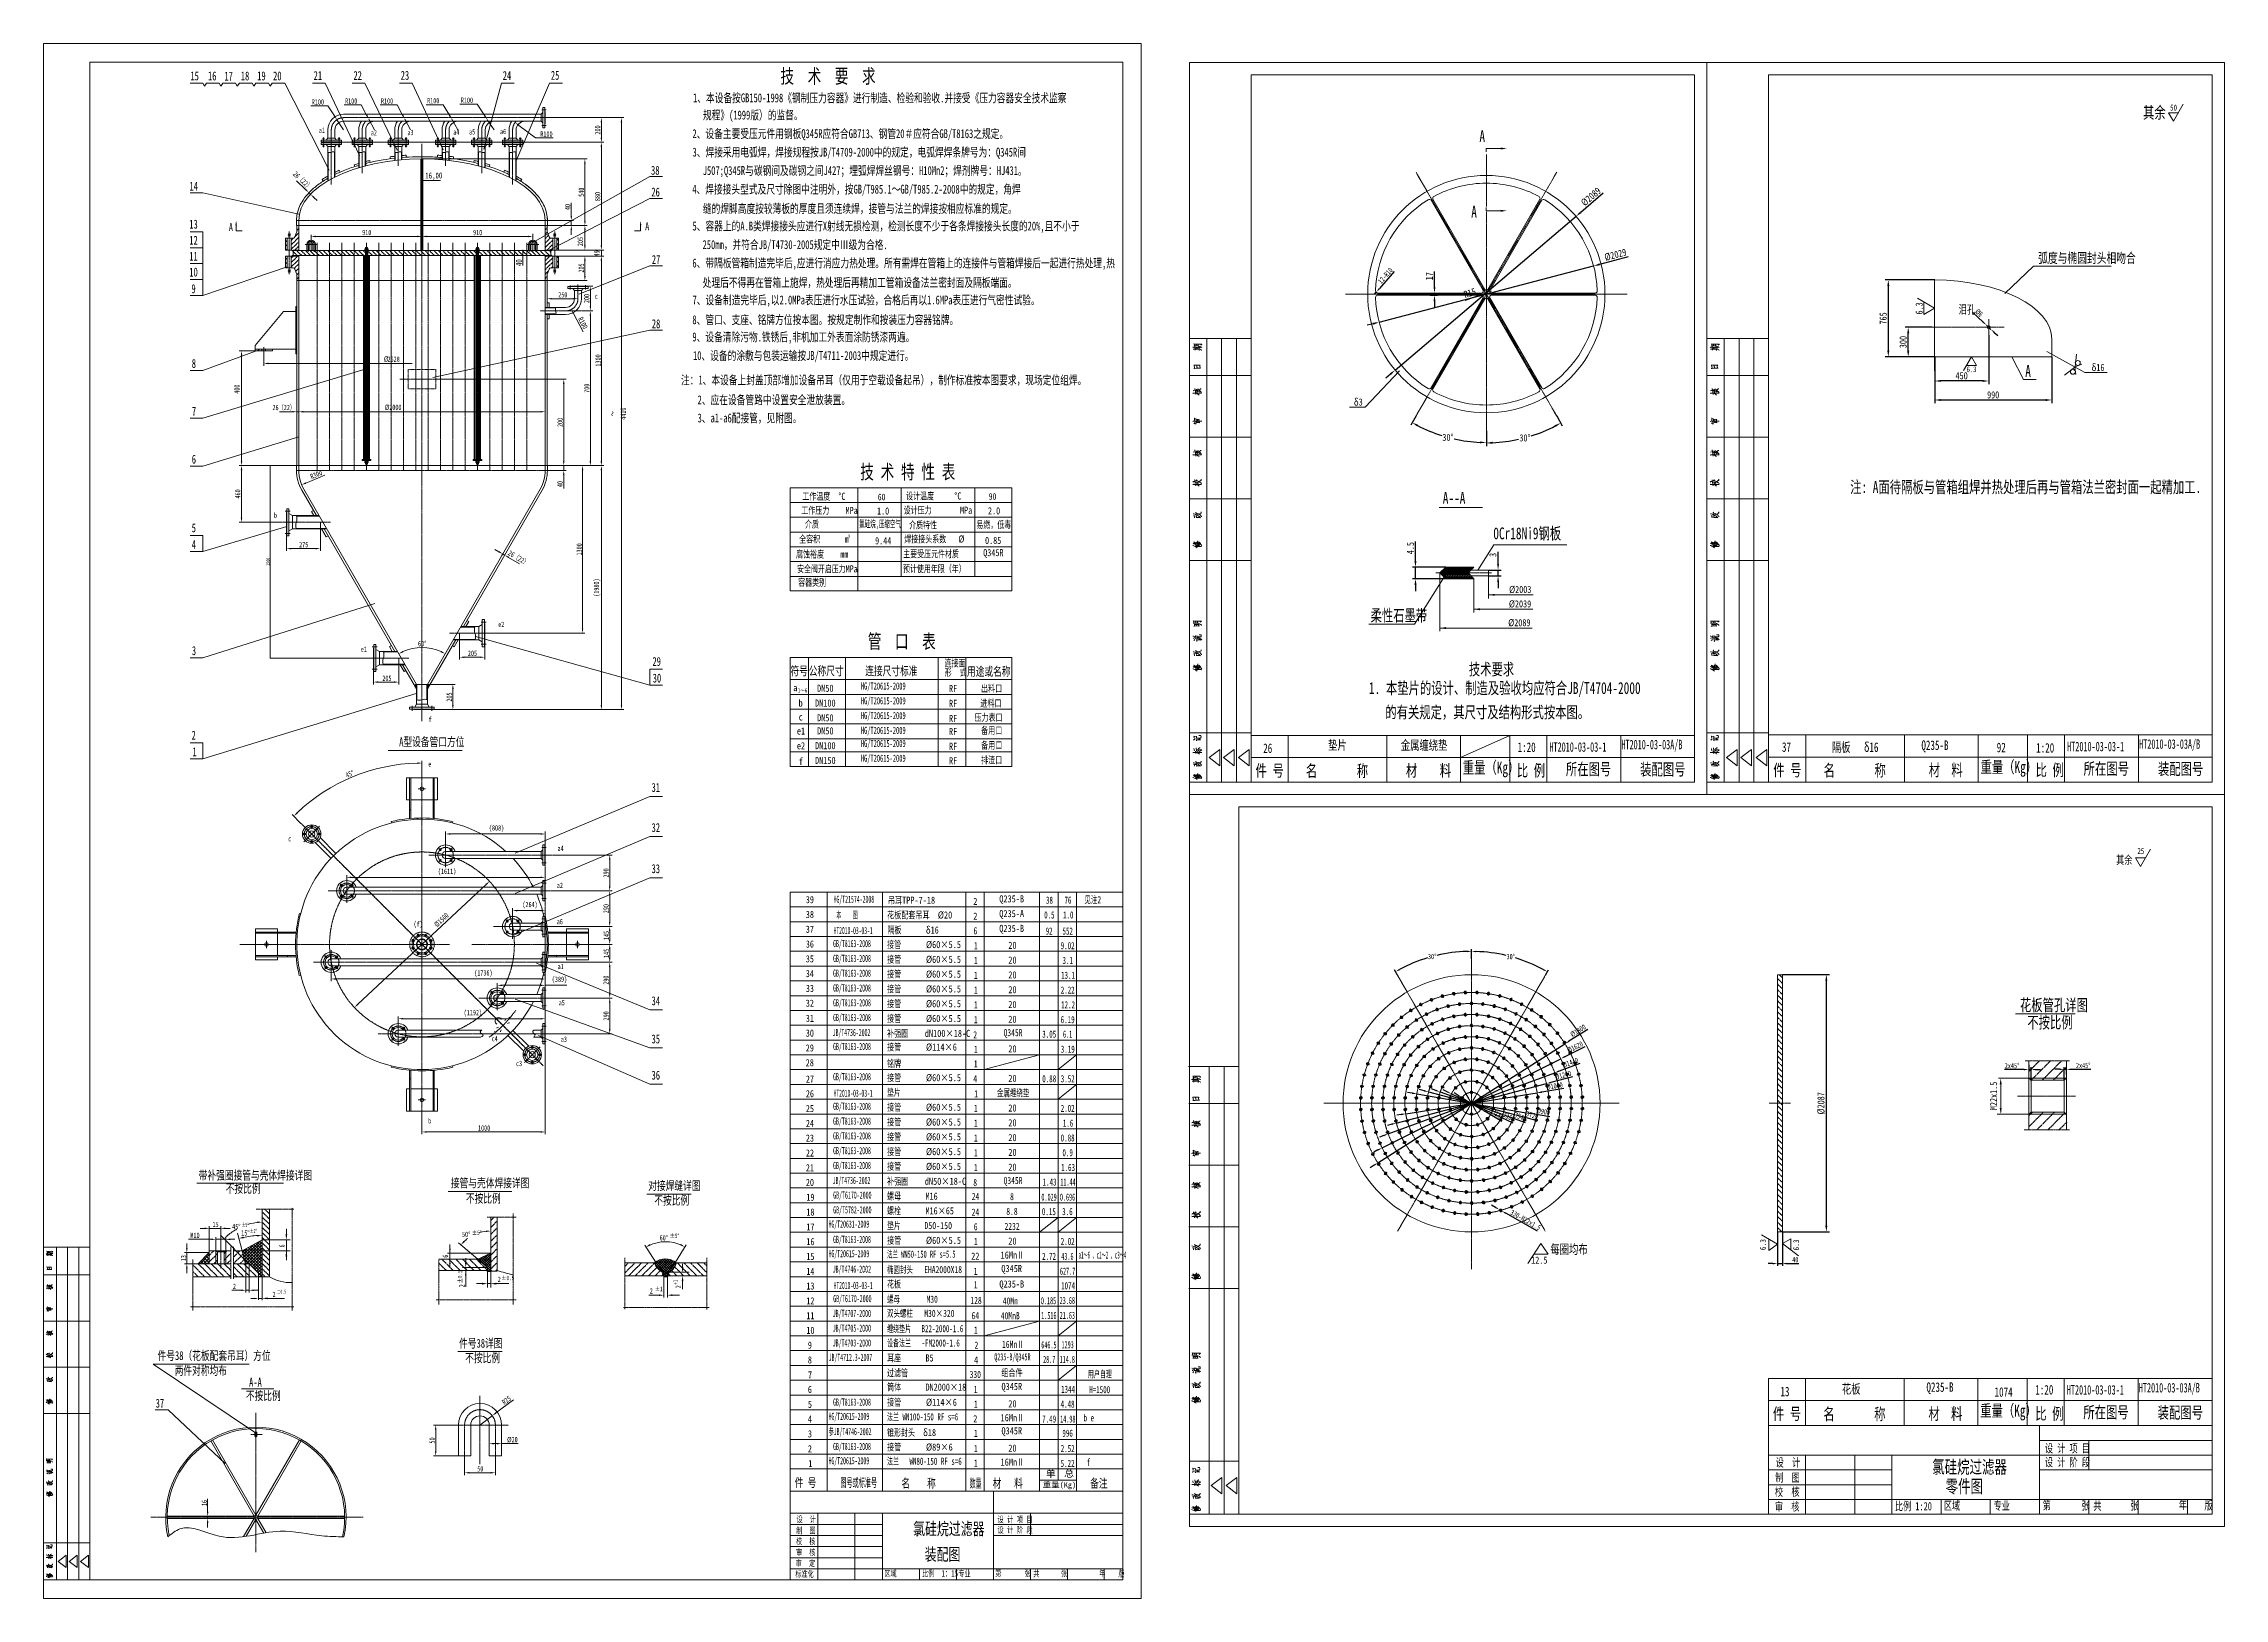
# Model space of a CAD drawing. Header units: millimetres. Extents: x 132745 to 150447, y -25377 to -12762.
import ezdxf

# ---------------------------------------------------------------- set-up
doc = ezdxf.new("R2010")
doc.units = ezdxf.units.MM
doc.header["$PDSIZE"] = -5
for name, pattern in [('AD_LTYPE1 0 mm', [16, 13, -1, 1, -1]), ('AD_LTYPE2 0 mm', [16, 11, -1, 1, -1, 1, -1]), ('AD_LTYPE3 0 mm', [2, 1, -1]), ('AD_LTYPE5 0.09 mm', [16, 13, -1, 1, -1])]:
    doc.linetypes.add(name, pattern=pattern)
doc.layers.get('0').update_dxf_attribs({"lineweight": 35})
doc.layers.get('Defpoints').update_dxf_attribs({"lineweight": 18})
for name, color, linetype, lineweight in [('CAXA_0', 7, 'Continuous', 18), ('cdr_dim', 7, 'Continuous', 18), ('cdr_text', 7, 'Continuous', 18), ('尺寸线层', 7, 'Continuous', 18)]:
    doc.layers.add(name, color=color, linetype=linetype, lineweight=lineweight)
for name, color, linetype, lineweight, true_color in [('cdr.dwg5', 6, 'AD_LTYPE3 0 mm', 18, 0xff00ff), ('cdr_dwg1', 4, 'Continuous', 18, 0x00ffff), ('cdr_dwg3', 1, 'AD_LTYPE1 0 mm', 18, 0xff0000), ('cdr_dwg4', 3, 'AD_LTYPE2 0 mm', 18, 0x00ff00), ('cdr_dwg5', 6, 'AD_LTYPE3 0 mm', 18, 0xff00ff)]:
    doc.layers.add(name, color=color, linetype=linetype, lineweight=lineweight, true_color=true_color)
doc.styles.add('HZ', font='simfang.ttf', dxfattribs={"width": 0.7})
doc.styles.add('HZJ', font='simfang.ttf')
doc.styles.add('ROMANC', font='simfang.ttf', dxfattribs={"width": 0.7})
doc.styles.add('ROMAND', font='simfang.ttf', dxfattribs={"width": 0.8})
doc.styles.get("Standard").update_dxf_attribs({"font": 'simfang.ttf', "width": 0.7})
doc.styles.add('UserTxtStyle1', font='simfang.ttf', dxfattribs={"width": 0.6})
doc.styles.add('UserTxtStyle10', font='simfang.ttf', dxfattribs={"width": 0.55})
doc.styles.add('UserTxtStyle11', font='simfang.ttf', dxfattribs={"width": 0.48})
doc.styles.add('UserTxtStyle12', font='simfang.ttf', dxfattribs={"width": 0.507519})
doc.styles.add('UserTxtStyle13', font='simfang.ttf', dxfattribs={"width": 0.52})
doc.styles.add('UserTxtStyle14', font='simfang.ttf', dxfattribs={"width": 0.68})
doc.styles.add('UserTxtStyle15', font='simfang.ttf', dxfattribs={"width": 0.42})
doc.styles.add('UserTxtStyle2', font='simfang.ttf', dxfattribs={"width": 0.526316})
doc.styles.add('UserTxtStyle3', font='simfang.ttf', dxfattribs={"width": 0.710526})
doc.styles.add('UserTxtStyle4', font='simfang.ttf', dxfattribs={"width": 0.5})
doc.styles.add('UserTxtStyle5', font='simfang.ttf', dxfattribs={"width": 0.65})
doc.styles.add('UserTxtStyle6', font='simfang.ttf', dxfattribs={"width": 0.471468})
doc.styles.add('UserTxtStyle7', font='simfang.ttf', dxfattribs={"width": 0.492204})
doc.styles.add('UserTxtStyle8', font='simfang.ttf', dxfattribs={"width": 1.13447})
doc.styles.add('UserTxtStyle9', font='simfang.ttf', dxfattribs={"width": 0.694444})
doc.dimstyles.new('ISO-25', dxfattribs={"dimtxt": 28.892355, "dimasz": 2.5, "dimexe": 1.25, "dimexo": 0.625, "dimtad": 1, "dimzin": 0, "dimtxsty": 'Standard', "dimblk1": 'CLOSED', "dimblk2": 'CLOSED', "dimcen": 0, "dimdle": 5, "dimadec": 0, "dimazin": 0, "dimtfac": 1, "dimtdec": 3, "dimtmove": 0, "dimatfit": 3, "dimldrblk": 'CLOSED', "dimfxl": 1, "dimtzin": 0, "dimarcsym": 0})
doc.dimstyles.new('UserStyle1', dxfattribs={"dimtxt": 43.338532, "dimasz": 37.5, "dimexe": 18.75, "dimexo": 0, "dimgap": 9.375, "dimtad": 1, "dimdec": 0, "dimrnd": 1, "dimtxsty": 'HZ', "dimblk1": 'CLOSED', "dimblk2": 'CLOSED', "dimcen": 0, "dimdle": 75, "dimclrd": 256, "dimclre": 256, "dimclrt": 256, "dimadec": 0, "dimazin": 0, "dimtfac": 1, "dimtdec": 3, "dimtmove": 0, "dimatfit": 3, "dimldrblk": 'CLOSED', "dimfxl": 1, "dimtolj": 1, "dimarcsym": 0})
doc.dimstyles.new('UserStyle2', dxfattribs={"dimtxt": 57.78471, "dimasz": 50, "dimexe": 25, "dimexo": 0, "dimgap": 12.5, "dimtad": 1, "dimdec": 0, "dimrnd": 1, "dimtxsty": 'HZ', "dimblk1": 'CLOSED', "dimblk2": 'CLOSED', "dimcen": 0, "dimdle": 100, "dimclrd": 256, "dimclre": 256, "dimclrt": 256, "dimadec": 0, "dimazin": 0, "dimtfac": 1, "dimtdec": 3, "dimtmove": 0, "dimatfit": 3, "dimldrblk": 'CLOSED', "dimfxl": 1, "dimtolj": 1, "dimarcsym": 0})
doc.dimstyles.new('UserStyle3', dxfattribs={"dimtxt": 57.78471, "dimasz": 50, "dimexe": 25, "dimexo": 0, "dimgap": 12.5, "dimtad": 1, "dimtih": 1, "dimtoh": 1, "dimdec": 0, "dimrnd": 1, "dimtxsty": 'HZ', "dimblk1": 'CLOSED', "dimblk2": 'CLOSED', "dimcen": 0, "dimdle": 100, "dimclrd": 256, "dimclre": 256, "dimclrt": 256, "dimadec": 0, "dimazin": 0, "dimtfac": 1, "dimtdec": 3, "dimtmove": 0, "dimatfit": 3, "dimldrblk": 'CLOSED', "dimfxl": 1, "dimtolj": 1, "dimarcsym": 0})
doc.dimstyles.new('UserStyle4', dxfattribs={"dimtxt": 57.78471, "dimasz": 50, "dimexe": 25, "dimexo": 0, "dimgap": 12.5, "dimtad": 1, "dimdec": 0, "dimrnd": 1, "dimtxsty": 'HZ', "dimblk1": 'CLOSED', "dimblk2": 'CLOSED', "dimcen": 0, "dimdle": 100, "dimclrd": 256, "dimclre": 256, "dimclrt": 256, "dimadec": 0, "dimazin": 0, "dimtfac": 1, "dimtdec": 3, "dimtmove": 1, "dimatfit": 3, "dimldrblk": 'CLOSED', "dimfxl": 1, "dimtolj": 1, "dimarcsym": 0})

msp = doc.modelspace()

# ---------------------------------------------------------------- texts
at = {"layer": 'CAXA_0', "color": 7, "linetype": 'Continuous', "line_spacing_factor": 1.194679}
for s, insert, char_height, width, attachment_point, style in [('符号', (138878.05, -17895.588), 72.2309, 215.88335, 8, 'HZ'), ('公称尺寸', (139097.017, -17895.588), 72.2309, 431.87504, 8, 'HZ'), ('连接尺寸标准', (139626.205, -17895.588), 72.2309, 647.86673, 8, 'HZ'), ('连接面', (140057.961, -17823.219), 57.7847, 259.10335, 7, 'HZ'), ('形  式', (140058.677, -17899.845), 57.7847, 259.19003, 7, 'HZ'), ('用途或名称', (140416.889, -17899.845), 72.2309, 539.87089, 8, 'HZ'), ('A型设备管口方位', (135630.961, -18470.382), 72.2309, 809.91462, 7, 'HZ'), ('花板管孔详图', (148787.122, -20621.903), 96.3078, 863.82231, 7, 'HZ'), ('不按比例', (148846.85, -20762.345), 96.3078, 575.83338, 7, 'HZ'), ('带补强圈接管与壳体焊接详图', (134003.301, -21988.185), 72.23089, 1403.83768, 7, 'HZ'), ('不按比例', (134223.001, -22095.018), 72.2309, 431.87505, 7, 'HZ'), ('接管与壳体焊接详图', (136050.381, -22050.374), 72.2309, 971.85421, 7, 'HZ'), ('不按比例', (136172.314, -22175.107), 72.2309, 431.87501, 7, 'HZ'), ('对接焊缝详图', (137652.264, -22072.217), 72.2309, 647.86669, 7, 'HZ'), ('不按比例', (137701.735, -22191.327), 72.2309, 431.87501, 7, 'HZ'), ('45%%D', (134275.433, -22382.945), 43.3385, 129.59502, 7, 'HZ'), ('15%%D', (134348.822, -22434.07), 43.3385, 129.59502, 7, 'HZ'), ('%%P5%%D', (136222.084, -22429.287), 36.5669, 136.65481, 7, 'ROMANC'), ('%%P5%%D', (137827.161, -22454.043), 36.5669, 136.65481, 7, 'ROMANC'), ('%%P0.5', (136460.445, -22795.717), 36.5669, 136.70966, 7, 'ROMANC'), ('2', (134603.206, -22931.785), 43.339, 32.36625, 7, 'HZ'), ('%%P0.5', (134637.763, -22904.988), 33.3867, 98.10524, 7, 'UserTxtStyle10'), ('%%P1', (137706.011, -22884.229), 36.5669, 81.98192, 7, 'ROMANC'), ('件号38（花板配套吊耳）方位', (133669.621, -23452.315), 72.23088, 1403.94591, 7, 'HZ'), ('件号38详图', (136117.555, -23350.753), 72.2309, 539.9792, 7, 'HZ'), ('两件对称均布', (133808.343, -23571.899), 72.2309, 647.86669, 7, 'HZ'), ('不按比例', (136167.026, -23469.863), 72.2309, 431.87501, 7, 'HZ'), ('不按比例', (134386.216, -23776.283), 72.2309, 431.87501, 7, 'HZ'), ('A-A', (134412.66, -23659.002), 72.2309, 162.04793, 7, 'HZ')]:
    msp.add_mtext(s, dxfattribs=dict(at, insert=insert, char_height=char_height, width=width, attachment_point=attachment_point, style=style))
at = {"layer": 'CAXA_0', "linetype": 'Continuous', "lineweight": 18, "char_height": 57.78471, "width": 611.80851, "attachment_point": 7, "line_spacing_factor": 1.194679, "style": 'UserTxtStyle10'}
for insert in [(139274.936, -18016.736), (139274.936, -18136.736), (139274.936, -18256.736), (139274.936, -18376.736), (139274.936, -18482.894), (139274.936, -18602.894)]:
    msp.add_mtext('    HG/T20615-2009', dxfattribs=dict(at, insert=insert))
at = {"layer": 'CAXA_0', "linetype": 'Continuous', "line_spacing_factor": 1.194679}
for s, insert, char_height, width, attachment_point, style in [('垫片', (143171.949, -18500.369), 77.0463, 230.27557, 7, 'HZ'), ('金属缠绕垫', (143950.49, -18501.658), 77.0463, 575.86228, 8, 'HZ'), ('HT2010-03-03A/B', (145552.154, -18506.088), 77.04628, 618.11797, 7, 'UserTxtStyle1'), ('HT2010-03-03A/B', (149754.788, -18502.231), 77.04628, 618.11797, 7, 'UserTxtStyle1'), ('26', (142644.712, -18518.24), 77.0463, 115.19557, 7, 'HZ'), ('重量（Kg）', (144264.621, -18714.87), 96.3078, 719.97231, 7, 'HZ'), ('1:20', (144709.543, -18510.153), 77.0463, 230.50671, 7, 'HZ'), ('HT2010-03-03-1', (144967.874, -18508.517), 77.04628, 576.9024, 7, 'UserTxtStyle1'), ('所在图号', (145101.569, -18707.286), 96.3078, 575.83338, 7, 'HZ'), ('37', (146855.405, -18509.061), 77.0463, 115.19557, 7, 'HZ'), ('隔板   δ16', (147260.51, -18517.199), 77.0463, 633.74899, 7, 'HZ'), ('Q235-B', (147987.318, -18512.1), 77.0463, 345.81785, 7, 'HZ'), ('重量（Kg）', (148467.255, -18711.012), 96.3078, 719.97231, 7, 'HZ'), ('92', (148598.829, -18512.243), 77.0463, 115.19557, 7, 'HZ'), ('1:20', (148918.816, -18515.142), 77.0463, 230.50671, 7, 'HZ'), ('HT2010-03-03-1', (149170.507, -18504.66), 77.04628, 576.9024, 7, 'UserTxtStyle1'), ('所在图号', (149304.202, -18703.428), 96.3078, 575.83338, 7, 'HZ'), ('装配图号', (149907.382, -18705.977), 96.3078, 575.83338, 7, 'HZ'), ('件 号', (142697.003, -18665.757), 96.3078, 359.91392, 5, 'HZ'), ('名       称', (143243.452, -18667.814), 96.3078, 792.33069, 5, 'HZ'), ('材    料', (143802.44, -18718.271), 96.3078, 576.12231, 7, 'HZ'), ('比 例', (144817.973, -18664.572), 96.3078, 359.91392, 5, 'HZ'), ('装配图号', (145704.748, -18709.834), 96.3078, 575.83338, 7, 'HZ'), ('件 号', (146899.636, -18661.9), 96.3078, 359.91392, 5, 'HZ'), ('名       称', (147446.086, -18663.957), 96.3078, 792.33069, 5, 'HZ'), ('材  料', (148046.683, -18714.414), 96.3078, 431.98339, 7, 'HZ'), ('比 例', (149028.669, -18660.714), 96.3078, 359.91392, 5, 'HZ'), ('HT2010-03-03-1', (139315.703, -19987.725), 57.78471, 415.41478, 8, 'UserTxtStyle11'), ('92', (140906.838, -19992.004), 57.7847, 74.06668, 8, 'UserTxtStyle1'), ('552', (141057.609, -19992.004), 57.7847, 111.14335, 8, 'UserTxtStyle1'), ('HT2010-03-03-1', (139315.703, -21307.725), 57.78471, 415.41478, 8, 'UserTxtStyle11'), ('HT2010-03-03-1', (139315.703, -22867.725), 57.78471, 415.41478, 8, 'UserTxtStyle11'), ('1:20', (148911.679, -23723.893), 77.0463, 230.50671, 7, 'HZ'), ('HT2010-03-03-1', (149167.874, -23724.312), 77.04628, 576.9024, 7, 'UserTxtStyle1'), ('HT2010-03-03A/B', (149752.154, -23724.847), 77.04628, 618.11797, 7, 'UserTxtStyle1'), ('件 号', (146897.003, -23884.516), 96.3078, 359.91392, 5, 'HZ'), ('名       称', (147443.452, -23886.573), 96.3078, 792.33069, 5, 'HZ'), ('材  料', (148044.049, -23937.03), 96.3078, 431.98339, 7, 'HZ'), ('重量（Kg）', (148464.621, -23933.628), 96.3078, 719.97231, 7, 'HZ'), ('比 例', (149026.035, -23883.33), 96.3078, 359.91392, 5, 'HZ'), ('所在图号', (149301.569, -23926.044), 96.3078, 575.83338, 7, 'HZ'), ('装配图号', (149904.748, -23928.593), 96.3078, 575.83338, 7, 'HZ'), ('996', (141056.838, -24066.46), 57.7847, 111.14335, 8, 'UserTxtStyle1'), ('设  计', (146803.663, -24316.046), 67.4155, 302.38837, 7, 'HZ'), ('氯硅烷过滤器', (148074.589, -24375.8), 105.9386, 950.20454, 7, 'HZ'), ('设 计 项 目', (148989.902, -24201.28), 67.4155, 554.42924, 7, 'HZ'), ('设 计 阶 段', (148989.902, -24314.47), 67.4155, 554.42924, 7, 'HZ'), ('件 号', (138841.282, -24481.415), 72.2309, 269.93543, 7, 'HZ'), ('图号或标准号', (139211.874, -24481.415), 72.2309, 455.70719, 7, 'UserTxtStyle7'), ('名    称', (139707.688, -24486.488), 72.2309, 432.0917, 7, 'HZ'), ('数量', (140262.015, -24486.488), 72.2309, 145.43834, 7, 'UserTxtStyle6'), ('材   料', (140448.594, -24486.488), 72.2309, 378.03961, 7, 'HZ'), ('重量(Kg)', (140854.632, -24491.562), 43.3385, 419.96539, 7, 'UserTxtStyle8'), ('单', (140881.291, -24399.038), 57.785, 123.29999, 7, 'HZJ'), ('总', (141029.362, -24396.788), 57.785, 123.29999, 7, 'HZJ'), ('备注', (141239.378, -24486.488), 72.2309, 215.88333, 7, 'HZ'), ('制  图', (146800.624, -24438.436), 67.4155, 302.38837, 7, 'HZ'), ('零件图', (148183.901, -24532.975), 105.9386, 475.02282, 7, 'HZ'), ('校  核', (146798.371, -24553.897), 67.4155, 302.38837, 7, 'HZ'), ('审  核', (146797.954, -24673.977), 67.4155, 302.38837, 7, 'HZ'), ('比例 1:20', (147772.179, -24670.333), 67.4155, 453.73424, 7, 'HZ'), ('区域', (148169.075, -24665.884), 67.4155, 201.49112, 7, 'HZ'), ('专业', (148573.719, -24666.616), 67.4155, 201.49112, 7, 'HZ'), ('第', (148971.885, -24663.544), 67.415, 100.695, 7, 'HZ'), ('张', (149287.41, -24665.553), 67.415, 100.695, 7, 'HZ'), ('共', (149383.314, -24667.562), 67.415, 100.695, 7, 'HZ'), ('张', (149684.292, -24665.553), 67.415, 100.695, 7, 'HZ'), ('年', (150077.033, -24659.696), 67.415, 100.695, 7, 'HZ'), ('版', (150284.359, -24664.742), 67.415, 100.695, 7, 'HZ'), ('设  计', (138856.216, -24765.868), 50.5616, 226.79126, 7, 'HZ'), ('设 计 项 目', (140487.859, -24767.581), 50.5616, 415.8219, 7, 'HZ'), ('校  核', (138852.246, -24944.256), 50.5616, 226.79126, 7, 'HZ'), ('制  图', (138853.936, -24857.66), 50.5616, 226.79126, 7, 'HZ'), ('设 计 阶 段', (140487.859, -24852.474), 50.5616, 415.8219, 7, 'HZ'), ('审  定', (138850.244, -25122.547), 50.5616, 226.79126, 7, 'HZ'), ('审  核', (138851.934, -25034.316), 50.5616, 226.79126, 7, 'HZ'), ('标准化', (138847.178, -25210.777), 50.5616, 226.71542, 7, 'HZ'), ('区域', (139569.505, -25206.806), 50.5616, 151.11833, 7, 'HZ'), ('比例  1：15', (139875.217, -25205.205), 50.5616, 415.89774, 7, 'HZ'), ('专业', (140170.572, -25206.335), 50.5616, 151.11833, 7, 'HZ'), ('第', (140469.196, -25204.03), 50.562, 75.52125, 7, 'HZ'), ('张', (140705.839, -25205.537), 50.562, 75.52125, 7, 'HZ'), ('共', (140777.767, -25207.044), 50.562, 75.52125, 7, 'HZ'), ('张', (141003.501, -25205.537), 50.562, 75.52125, 7, 'HZ'), ('年', (141313.507, -25203.997), 50.562, 75.52125, 7, 'HZ'), ('版', (141469.002, -25207.781), 50.562, 75.52125, 7, 'HZ')]:
    msp.add_mtext(s, dxfattribs=dict(at, insert=insert, char_height=char_height, width=width, attachment_point=attachment_point, style=style))
at = {"layer": 'CAXA_0', "color": 7, "linetype": 'Continuous', "attachment_point": 7, "rotation": 90, "line_spacing_factor": 1.194679}
for s, insert, char_height, width, style in [('6', (134702.074, -22529.65), 43.339, 65.0078, 'HZ'), ('6', (136027.459, -22612.623), 43.339, 65.00779, 'HZ'), ('%%P0.5', (136143.878, -22819.851), 36.5669, 58.82412, 'ROMANC'), ('2', (136161.441, -22852.614), 43.339, 65.00779, 'HZ'), ('+1', (137891.961, -22832.292), 36.5669, 54.85033, 'ROMANC'), ('2', (137917.171, -22860.62), 43.339, 65.00779, 'HZ')]:
    msp.add_mtext(s, dxfattribs=dict(at, insert=insert, char_height=char_height, width=width, style=style))
at = {"layer": 'cdr_dim', "linetype": 'Continuous', "line_spacing_factor": 1.194679}
for s, insert, char_height, width, attachment_point, style in [('15', (133936.163, -13061.15), 72.2308, 107.99574, 7, 'HZ'), ('16', (134078.955, -13061.15), 72.2308, 107.99574, 7, 'HZ'), ('17', (134212.153, -13061.15), 72.2308, 107.99574, 7, 'HZ'), ('18', (134345.352, -13061.15), 72.2308, 107.99574, 7, 'HZ'), ('19', (134478.551, -13061.15), 72.2308, 107.99574, 7, 'HZ'), ('20', (134607.254, -13061.15), 72.2308, 107.99574, 7, 'HZ'), ('21', (134936.552, -13056.355), 72.2308, 107.99574, 7, 'HZ'), ('22', (135259.685, -13056.355), 72.2308, 107.99574, 7, 'HZ'), ('23', (135643.406, -13056.355), 72.2308, 107.99574, 7, 'HZ'), ('24', (136471.388, -13056.355), 72.2308, 107.99574, 7, 'HZ'), ('25', (136862.25, -13056.355), 72.2308, 107.99574, 7, 'HZ'), ('R100', (134971.056, -13235.665), 43.3385, 129.66002, 5, 'HZ'), ('R100', (135241.451, -13227.388), 43.3385, 129.66002, 5, 'HZ'), ('R100', (135532.973, -13227.188), 43.3385, 129.66002, 5, 'HZ'), ('R100', (135907.39, -13225.323), 43.3385, 129.66002, 5, 'HZ'), ('R100', (136180.927, -13220.732), 43.3385, 129.66002, 5, 'HZ'), ('a1', (134978.514, -13486.621), 43.3385, 64.79751, 7, 'HZ'), ('a6', (136449.667, -13496.829), 43.3385, 64.79751, 7, 'HZ'), ('a2', (135400.796, -13507.443), 43.3385, 64.79751, 7, 'HZ'), ('a3', (135698.018, -13505.219), 43.3385, 64.79751, 7, 'HZ'), ('a4', (136070.002, -13500.756), 43.3385, 64.79751, 7, 'HZ'), ('a5', (136198.791, -13499.85), 43.3385, 64.79751, 7, 'HZ'), ('R100', (136826.524, -13495.521), 43.3385, 129.66002, 5, 'HZ'), ('A', (144399.613, -13560.667), 96.308, 71.925, 7, 'HZ'), ('38', (137675.455, -13826.808), 72.2308, 107.99574, 7, 'HZ'), ('14', (133928.768, -13954.907), 72.2308, 107.99574, 7, 'HZ'), ('26', (137677.82, -14003.109), 72.2308, 107.99574, 7, 'HZ'), ('A', (144333.022, -14173.544), 96.308, 71.925, 7, 'HZ'), ('13', (133927.153, -14263.63), 72.2308, 107.99574, 7, 'HZ'), ('12', (133927.153, -14393.331), 72.2308, 107.99574, 7, 'HZ'), ('A', (134248.608, -14283.193), 65.008, 48.54937, 7, 'HZ'), ('910', (135367.764, -14294.405), 43.3385, 97.22877, 5, 'HZ'), ('910', (136267.764, -14294.405), 43.3385, 97.22877, 5, 'HZ'), ('A', (137627.902, -14275.861), 65.008, 48.54937, 7, 'HZ'), ('11', (133927.153, -14523.032), 72.2308, 107.99574, 7, 'HZ'), ('27', (137681.585, -14549.579), 72.2308, 107.99574, 7, 'HZ'), ('弧度与椭圆封头相吻合', (148934.984, -14549.78), 80.8986, 1209.43213, 7, 'HZ'), ('10', (133927.153, -14652.733), 72.2308, 107.99574, 7, 'HZ'), ('9', (133944.766, -14787.87), 72.231, 53.9437, 7, 'HZ'), ('250', (136959.101, -14799.862), 43.3385, 97.22877, 5, 'HZ'), ('28', (137681.585, -15071.849), 72.2308, 107.99574, 7, 'HZ'), ('泪孔', (148288.667, -14962.209), 69.3417, 207.24801, 7, 'HZ'), ('8', (133947.177, -15394.266), 72.231, 53.9437, 7, 'HZ'), ('%%C', (135507.203, -15344.473), 43.3385, 32.36625, 7, 'HZ'), ('2528', (135536.546, -15344.473), 43.3385, 129.66002, 7, 'HZ'), ('6.3', (148355.189, -15427.908), 46.2278, 103.71068, 7, 'HZ'), ('A', (148830.109, -15465.684), 96.308, 71.925, 7, 'HZ'), ('δ16', (149368.052, -15419.193), 57.7847, 172.79335, 7, 'HZ'), ('7', (133948.582, -15780.622), 72.231, 53.9437, 7, 'HZ'), ('%%C2000', (135581.651, -15713.584), 43.3385, 162.09128, 5, 'HZ'), ('6', (133947.458, -16170.788), 72.231, 53.9437, 7, 'HZ'), ('技 术 特 性 表', (139759.533, -16306.748), 115.5694, 1209.72683, 8, 'HZ'), ('A--A', (144102.057, -16495.703), 96.3078, 288.13339, 7, 'HZ'), ('注: A面待隔板与管箱组焊并热处理后再与管箱法兰密封面一起精加工.', (147408.721, -16419.543), 96.30785, 4463.97277, 7, 'HZ'), ('b', (134614.358, -16610.621), 43.339, 32.36625, 7, 'HZ'), ('4', (133946.615, -16862.938), 72.231, 53.9437, 7, 'HZ'), ('5', (133946.686, -16727.801), 72.231, 53.9437, 7, 'HZ'), ('275', (134855.949, -16827.36), 43.3385, 97.22877, 5, 'HZ'), ('0Cr18Ni9钢板', (144512.295, -16794.212), 96.3078, 864.40016, 7, 'HZ'), ('%%C2003', (144731.154, -17191.703), 57.7847, 216.12171, 5, 'HZ'), ('柔性石墨带', (143516.062, -17459.956), 96.3078, 719.82785, 7, 'HZ'), ('%%C2039', (144729.293, -17308.849), 57.7847, 216.12171, 5, 'HZ'), ('%%C2089', (144723.71, -17461.326), 57.7847, 216.12171, 5, 'HZ'), ('3', (133948.228, -17724.444), 72.231, 53.9437, 7, 'HZ'), ('60%%D', (135817.933, -17630.032), 43.3385, 129.59502, 5, 'HZ'), ('205', (136225.647, -17708.572), 43.3385, 97.22877, 5, 'HZ'), ('管  口  表', (139435.137, -17682.37), 115.5694, 864.14012, 7, 'HZ'), ('29', (137686.846, -17812.057), 72.2308, 107.99574, 7, 'HZ'), ('30', (137689.023, -17947.194), 72.2308, 107.99574, 7, 'HZ'), ('技术要求', (144313.643, -17896.974), 96.3078, 575.83338, 7, 'HZ'), ('1. 本垫片的设计、制造及验收均应符合JB/T4704-2000', (143503, -18062.152), 96.30785, 3456.87831, 7, 'HZ'), ('f', (135869.178, -18265.716), 43.339, 32.36625, 7, 'HZ'), ('的有关规定，其尺寸及结构形式按本图。', (143635.273, -18248.686), 96.30785, 2591.75585, 7, 'HZ'), ('2', (133946.051, -18409.184), 72.231, 53.9437, 7, 'HZ'), ('1', (133952.161, -18544.321), 72.231, 53.9437, 7, 'HZ'), ('e', (135867.048, -18629.388), 43.339, 32.36625, 7, 'HZ'), ('31', (137679.597, -18833.92), 72.2308, 107.99574, 7, 'HZ'), ('(808)', (136421.196, -19130.767), 43.3385, 162.09128, 5, 'HZ'), ('32', (137679.597, -19160.051), 72.2308, 107.99574, 7, 'HZ'), ('a4', (136916.042, -19313.338), 43.3385, 64.79751, 7, 'HZ'), ('(1611)', (136019.7, -19482.769), 43.3385, 194.52254, 5, 'HZ'), ('33', (137679.597, -19493.561), 72.2308, 107.99574, 7, 'HZ'), ('a2', (136910.382, -19613.514), 43.3385, 64.79751, 7, 'HZ'), ('(264)', (136693.106, -19752.479), 43.3385, 162.09128, 5, 'HZ'), ('(f)', (135747.965, -19937.85), 43.3385, 97.22877, 7, 'HZ'), ('a6', (136909.965, -19907.91), 43.3385, 64.79751, 7, 'HZ'), ('(1736)', (136314.531, -20307.372), 43.3385, 194.52254, 5, 'HZ'), ('(389)', (136932.056, -20358.982), 43.3385, 162.09128, 5, 'HZ'), ('a1', (136917.002, -20271.65), 43.3385, 64.79751, 7, 'HZ'), ('a5', (136926.117, -20565.34), 43.3385, 64.79751, 7, 'HZ'), ('34', (137679.597, -20565.3), 72.2308, 107.99574, 7, 'HZ'), ('(1192)', (136229.167, -20630.014), 43.3385, 194.52254, 5, 'HZ'), ('c4', (136381.279, -20857.562), 43.3385, 64.79751, 7, 'HZ'), ('a3', (136943.049, -20861.956), 43.3385, 64.79751, 7, 'HZ'), ('35', (137679.597, -20875.019), 72.2308, 107.99574, 7, 'HZ'), ('JB/T4736-2002', (139302.702, -20828.379), 57.78471, 401.76511, 8, 'UserTxtStyle4'), ('Q345R', (140613.889, -20829.781), 57.7847, 200.7092, 8, 'UserTxtStyle5'), ('c3', (136579.118, -21058.716), 43.3385, 64.79751, 7, 'HZ'), ('1', (140310.906, -21068.693), 57.785, 40.0725, 8, 'UserTxtStyle5'), ('36', (137679.597, -21168.936), 72.2308, 107.99574, 7, 'HZ'), ('b', (135865.531, -21524.038), 43.339, 32.36625, 7, 'HZ'), ('1000', (136320.798, -21560.496), 43.3385, 129.66002, 5, 'HZ'), ('JB/T4736-2002', (139302.702, -22028.379), 57.78471, 401.76511, 8, 'UserTxtStyle4'), ('Q345R', (140613.889, -22029.781), 57.7847, 200.7092, 8, 'UserTxtStyle5'), ('0.029', (140906.287, -22150.975), 57.7847, 162.58355, 8, 'UserTxtStyle2'), ('0.696', (141056.287, -22150.975), 57.7847, 162.58355, 8, 'UserTxtStyle2'), ('12.5', (144819.724, -22662.208), 57.7876, 197.54991, 7, 'ROMAND'), ('每圈均布', (144975.818, -22590.953), 77.0463, 460.66671, 7, 'HZ'), ('330', (140307.34, -23590.076), 57.7847, 120.39085, 8, 'UserTxtStyle5'), ('28.7', (140907.626, -23467.521), 57.7847, 130.0495, 8, 'UserTxtStyle2'), ('114.8', (141053.966, -23467.521), 57.7847, 162.58355, 8, 'UserTxtStyle2'), ('1', (140310.262, -23710.076), 57.785, 40.0725, 8, 'UserTxtStyle5'), ('14.98', (141058.556, -23951.078), 57.7847, 162.58355, 8, 'UserTxtStyle2'), ('参JB/T4746-2002', (139117.47, -24066.03), 57.78471, 463.50177, 7, 'UserTxtStyle4'), ('1', (140311.359, -24066.46), 57.785, 40.0725, 8, 'UserTxtStyle5'), ('氯硅烷过滤器', (139802.885, -24874.76), 101.1232, 907.01337, 7, 'HZ'), ('装配图', (139896.73, -25081.085), 101.1232, 453.43084, 7, 'HZ')]:
    msp.add_mtext(s, dxfattribs=dict(at, insert=insert, char_height=char_height, width=width, attachment_point=attachment_point, style=style))
for s, insert, char_height, width, attachment_point in [('其余', (149878.456, -13379.578), 96.3078, 287.84446, 8), ('50', (150034.19, -13305.757), 48.1539, 71.99723, 8), ('δ3', (143379.793, -15699.923), 58.5552, 131.27903, 7), ('60', (139516.151, -16468.45), 54.1732, 80.99688, 7), ('3', (139273.226, -16775.135), 28.892, 21.5775, 7), ('1～6', (138866.554, -18028.87), 36.1154, 107.99585, 7), ('25', (149768.545, -19337.243), 48.1539, 71.99723, 8), ('其余', (149633.914, -19427.023), 67.4155, 201.49112, 8), ('39', (138964.732, -19737.288), 57.7847, 86.39667, 8), ('38', (138964.732, -19857.288), 57.7847, 86.39667, 8), ('37', (138964.726, -19977.288), 57.7847, 86.39667, 8), ('36', (138964.726, -20097.288), 57.7847, 86.39667, 8), ('35', (138964.726, -20217.288), 57.7847, 86.39667, 8), ('34', (138964.726, -20337.288), 57.7847, 86.39667, 8), ('32', (138964.729, -20577.288), 57.7847, 86.39667, 8), ('33', (138964.735, -20457.288), 57.7847, 86.39667, 8), ('31', (138964.726, -20700.187), 57.7847, 86.39667, 8), ('30', (138964.726, -20820.187), 57.7847, 86.39667, 8), ('29', (138964.286, -20940.187), 57.7847, 86.39667, 8), ('28', (138964.28, -21060.187), 57.7847, 86.39667, 8), ('铭牌', (139591.226, -21072.563), 57.7847, 172.70667, 7), ('27', (138965.129, -21191.782), 57.7847, 86.39667, 8), ('25', (138965.135, -21431.782), 57.7847, 86.39667, 8), ('26', (138965.141, -21311.782), 57.7847, 86.39667, 8), ('24', (138965.147, -21551.782), 57.7847, 86.39667, 8), ('23', (138965.141, -21671.782), 57.7847, 86.39667, 8), ('22', (138965.147, -21791.782), 57.7847, 86.39667, 8), ('21', (138965.141, -21911.782), 57.7847, 86.39667, 8), ('20', (138965.135, -22031.782), 57.7847, 86.39667, 8), ('19', (138968.737, -22151.782), 57.7847, 86.39667, 8), ('18', (138968.737, -22271.782), 57.7847, 86.39667, 8), ('17', (138968.737, -22391.782), 57.7847, 86.39667, 8), ('16', (138968.737, -22511.782), 57.7847, 86.39667, 8), ('15', (138968.737, -22631.782), 57.7847, 86.39667, 8), ('14', (138968.737, -22751.782), 57.7847, 86.39667, 8), ('13', (138968.737, -22871.782), 57.7847, 86.39667, 8), ('花板', (139591.451, -22862.782), 57.7847, 172.70667, 7), ('12', (138968.737, -22991.782), 57.7847, 86.39667, 8), ('11', (138968.737, -23111.782), 57.7847, 86.39667, 8), ('10', (138968.737, -23231.782), 57.7847, 86.39667, 8), ('9', (138964.691, -23351.782), 57.785, 43.155, 8), ('8', (138964.691, -23471.782), 57.785, 43.155, 8), ('7', (138965.815, -23591.782), 57.785, 43.155, 8), ('过滤管', (139591.451, -23583.169), 57.7847, 259.10334, 7), ('6', (138964.916, -23711.782), 57.785, 43.155, 8), ('筒体      DN2000×18', (139592.125, -23698.046), 57.78471, 864.48678, 7), ('4', (138964.242, -23951.782), 57.785, 43.155, 8), ('5', (138965.59, -23831.782), 57.785, 43.155, 8), ('3', (138965.59, -24071.782), 57.785, 43.155, 8), ('锥形封头  δ18', (139591.001, -24067.15), 57.7847, 604.86338, 7), ('2', (138965.141, -24191.782), 57.785, 43.155, 8), ('1', (138968.737, -24311.782), 57.785, 43.155, 8)]:
    msp.add_mtext(s, dxfattribs=dict(at, insert=insert, char_height=char_height, width=width, attachment_point=attachment_point))
for s, insert, char_height, width, attachment_point, rotation, style in [('200', (137242.702, -13462.471), 43.3385, 65.0078, 5, 90, 'HZ'), ('540', (137109.129, -13967.471), 43.3385, 65.0078, 5, 90, 'HZ'), ('880', (137242.365, -14002.471), 43.3385, 65.0078, 5, 90, 'HZ'), ('40', (136997.888, -14087.596), 43.3385, 65.0078, 5, 90, 'HZ'), ('205', (137101.502, -14367.913), 43.3385, 65.0078, 5, 90, 'HZ'), ('49', (137235.727, -14463.826), 43.3385, 65.0078, 5, 90, 'HZ'), ('205', (137108.792, -14581.971), 43.3385, 65.0078, 5, 90, 'HZ'), ('R100', (137122.788, -15028.295), 43.3385, 117.67283, 5, 297.5944023, 'HZ'), ('6.3', (147998.495, -14959.209), 57.7847, 86.67706, 7, 90, 'HZ'), ('R300', (134957.443, -16258.049), 43.3385, 144.71494, 5, 22.7682453, 'HZ'), ('460', (134320.789, -16415.471), 43.3385, 65.0078, 5, 90, 'HZ'), ('40', (136936.481, -16335.346), 43.3385, 65.0078, 5, 90, 'HZ'), ('(1980)', (137237.997, -17175.471), 43.3385, 82.36055, 5, 90, 'HZ'), ('205', (136037.377, -18063.15), 43.3385, 65.0078, 5, 90, 'HZ'), ('45%%D', (135206.424, -18720.921), 43.3385, 145.71872, 7, 22.5, 'HZ'), ('290', (137310.206, -19490.581), 43.3385, 65.0078, 5, 90, 'HZ'), ('%%C1500', (135974.345, -19871.998), 43.3385, 162.86186, 5, 43.0261321, 'HZ'), ('290', (137310.206, -19780.581), 43.3385, 65.0078, 5, 90, 'HZ'), ('145', (137312.903, -19998.081), 43.3385, 65.0078, 5, 90, 'HZ'), ('145', (137312.903, -20143.081), 43.3385, 65.0078, 5, 90, 'HZ'), ('290', (137310.206, -20360.581), 43.3385, 65.0078, 5, 90, 'HZ'), ('290', (137310.206, -20650.581), 43.3385, 65.0078, 5, 90, 'HZ'), ('6.3', (146724.703, -22551.528), 46.2278, 69.34165, 7, 90, 'ROMAND'), ('6.3', (146994.245, -22554.505), 46.2278, 69.34165, 7, 90, 'ROMAND')]:
    msp.add_mtext(s, dxfattribs=dict(at, insert=insert, char_height=char_height, width=width, attachment_point=attachment_point, rotation=rotation, style=style))
at = {"layer": 'cdr_dim', "linetype": 'Continuous', "insert": (148573.173, -21299.703), "char_height": 57.7847, "width": 86.67706, "attachment_point": 5, "rotation": 90, "line_spacing_factor": 1.194679}
msp.add_mtext('M22x1.5', dxfattribs=at)
at = {"layer": 'cdr_text', "linetype": 'Continuous', "lineweight": 18, "attachment_point": 8, "line_spacing_factor": 1.194679}
for s, insert, char_height, width, style in [('工作温度  %%DC', (139078.458, -16469.963), 57.7847, 561.62174, 'HZ'), ('设计温度     %%DC', (139970.293, -16467.577), 57.78471, 691.34677, 'HZ'), ('工作压力    MPa ', (139124.326, -16584.861), 57.78471, 691.43345, 'HZ'), ('设计压力       MPa', (140004.07, -16582.996), 57.78471, 777.9168, 'HZ'), ('2.0', (140459.808, -16582.324), 57.7847, 129.63835, 'HZ'), ('全容积      m', (139078.638, -16817.558), 57.7847, 561.79509, 'HZ'), ('焊接接头系数   %%C', (139975.248, -16816.718), 57.78471, 691.26009, 'HZ'), ('腐蚀裕度    mm', (139064.728, -16940.424), 57.7847, 604.95009, 'HZ'), ('安全阀开启压力MPa', (139107.07, -17058.96), 57.7847, 728.59259, 'UserTxtStyle9'), ('预计使用年限（年）', (139975.078, -17058.79), 57.7847, 777.48342, 'HZ'), ('DN50', (139089.988, -18021.927), 57.7847, 175.47582, 'UserTxtStyle3'), ('DN100', (139089.988, -18141.927), 57.7847, 219.36645, 'UserTxtStyle3'), ('DN50', (139089.988, -18261.927), 57.7847, 175.47582, 'UserTxtStyle3'), ('e1', (138892.432, -18368.717), 57.7847, 87.69457, 'UserTxtStyle3'), ('DN50', (139089.988, -18367.527), 57.7847, 175.47582, 'UserTxtStyle3'), ('e2', (138892.432, -18488.717), 57.7847, 87.69457, 'UserTxtStyle3'), ('DN100', (139089.988, -18487.527), 57.7847, 219.36645, 'UserTxtStyle3'), ('DN150', (139089.988, -18607.527), 57.7847, 219.36645, 'UserTxtStyle3')]:
    msp.add_mtext(s, dxfattribs=dict(at, insert=insert, char_height=char_height, width=width, style=style))
at = {"layer": 'cdr_text', "linetype": 'Continuous', "line_spacing_factor": 1.194679}
for s, insert, char_height, width, attachment_point, style in [('介质  ', (138981.408, -16697.067), 57.7847, 259.19003, 8, 'HZ'), ('氯硅烷,压缩空气', (139534.412, -16702.091), 57.7847, 509.21924, 8, 'UserTxtStyle10'), ('1.0', (139558.926, -16583.444), 57.7847, 129.63835, 8, 'HZ'), ('介质特性  ', (139883.558, -16703.202), 57.7847, 431.98339, 8, 'HZ'), ('易燃，低毒', (140457.626, -16702.091), 57.7847, 431.89671, 8, 'HZ'), ('9.44', (139560.075, -16825.004), 57.7847, 172.88003, 8, 'HZ'), ('0.85', (140452.411, -16822.304), 57.7847, 172.88003, 8, 'HZ'), ('主要受压元件材质', (139948.669, -16937.212), 57.7847, 691.08674, 8, 'HZ'), ('Q345R', (140454.224, -16935.077), 57.7847, 216.12171, 8, 'HZ'), ('容器类别', (138982.821, -17168.644), 57.7847, 345.50003, 8, 'HZ'), ('a', (138846.611, -18017.058), 57.785, 43.80395, 8, 'UserTxtStyle3'), ('RF', (140127.491, -18023.63), 57.7847, 87.69457, 8, 'UserTxtStyle3'), ('出料口', (140353.814, -18028.894), 57.7847, 262.99704, 7, 'UserTxtStyle3'), ('b', (138889.749, -18142.559), 57.785, 43.80395, 8, 'UserTxtStyle3'), ('c', (138890.554, -18254.78), 57.785, 43.80395, 8, 'UserTxtStyle3'), ('RF', (140127.491, -18143.63), 57.7847, 87.69457, 8, 'UserTxtStyle3'), ('RF', (140127.491, -18265.972), 57.7847, 87.69457, 8, 'UserTxtStyle3'), ('压力表口', (140414.994, -18265.2), 57.7847, 345.50003, 8, 'HZ'), ('进料口', (140348.338, -18148.894), 57.7847, 262.99704, 7, 'UserTxtStyle3'), ('RF', (140127.491, -18372.13), 57.7847, 87.69457, 8, 'UserTxtStyle3'), ('备用口', (140354.693, -18370.439), 57.7847, 262.99704, 7, 'UserTxtStyle3'), ('f', (138891.976, -18614.337), 57.785, 43.80395, 8, 'UserTxtStyle3'), ('RF', (140127.491, -18492.13), 57.7847, 87.69457, 8, 'UserTxtStyle3'), ('RF', (140127.491, -18609.23), 57.7847, 87.69457, 8, 'UserTxtStyle3'), ('排渣口', (140354.009, -18610.439), 57.7847, 262.99704, 7, 'UserTxtStyle3'), ('备用口', (140354.693, -18490.439), 57.7847, 262.99704, 7, 'UserTxtStyle3'), ('HG/T21574-2008', (139321.894, -19746.868), 57.78471, 432.6768, 8, 'UserTxtStyle4'), ('本    图', (139266.775, -19866.868), 57.7847, 247.03339, 8, 'UserTxtStyle4'), ('花板配套吊耳  %%C20', (139591.488, -19867.202), 57.78471, 745.53388, 7, 'UserTxtStyle3'), ('吊耳TPP-7-18', (139598.327, -19747.202), 57.7847, 526.42746, 7, 'UserTxtStyle3'), ('2', (140307.719, -19749.971), 57.785, 43.80395, 8, 'UserTxtStyle3'), ('2', (140307.719, -19869.971), 57.785, 43.80395, 8, 'UserTxtStyle3'), ('Q235-B', (140602.81, -19744.088), 57.7847, 263.25707, 8, 'UserTxtStyle3'), ('Q235-A', (140602.81, -19864.088), 57.7847, 263.25707, 8, 'UserTxtStyle3'), ('0.5', (140908.778, -19861.03), 57.7847, 111.14335, 8, 'UserTxtStyle1'), ('38', (140909.356, -19741.03), 57.7847, 74.06668, 8, 'UserTxtStyle1'), ('1.0', (141062.053, -19861.03), 57.7847, 111.14335, 8, 'UserTxtStyle1'), ('76', (141059.549, -19741.03), 57.7847, 74.06668, 8, 'UserTxtStyle1'), ('见注2', (141261.28, -19743.629), 57.7847, 200.53585, 8, 'UserTxtStyle5'), ('隔板      δ16', (139594.598, -19989.331), 57.78471, 605.03677, 7, 'HZ'), ('6', (140308.411, -19990.072), 57.785, 40.0725, 8, 'UserTxtStyle5'), ('Q235-B', (140602.81, -19984.088), 57.7847, 263.25707, 8, 'UserTxtStyle3'), ('GB/T8163-2008', (139306.667, -20106.868), 57.78471, 401.76512, 8, 'UserTxtStyle4'), ('GB/T8163-2008', (139306.667, -20226.868), 57.78471, 401.76512, 8, 'UserTxtStyle4'), ('接管      %%C60×5.5', (139591.032, -20107.202), 57.78471, 789.68453, 7, 'UserTxtStyle3'), ('接管      %%C60×5.5', (139591.032, -20227.202), 57.78471, 789.68453, 7, 'UserTxtStyle3'), ('1', (140311.364, -20109.971), 57.785, 43.80395, 8, 'UserTxtStyle3'), ('1', (140311.364, -20229.971), 57.785, 43.80395, 8, 'UserTxtStyle3'), ('20', (140609.164, -20107.495), 57.7847, 87.69457, 8, 'UserTxtStyle3'), ('20', (140609.164, -20227.495), 57.7847, 87.69457, 8, 'UserTxtStyle3'), ('9.02', (141057.002, -20110.489), 57.7847, 148.22003, 8, 'UserTxtStyle1'), ('3.1', (141057.773, -20230.489), 57.7847, 111.14335, 8, 'UserTxtStyle1'), ('GB/T8163-2008', (139306.667, -20346.868), 57.78471, 401.76512, 8, 'UserTxtStyle4'), ('接管      %%C60×5.5', (139591.032, -20347.202), 57.78471, 789.68453, 7, 'UserTxtStyle3'), ('1', (140311.364, -20349.971), 57.785, 43.80395, 8, 'UserTxtStyle3'), ('20', (140609.164, -20347.495), 57.7847, 87.69457, 8, 'UserTxtStyle3'), ('13.1', (141060.47, -20350.489), 57.7847, 148.22003, 8, 'UserTxtStyle1'), ('GB/T8163-2008', (139306.667, -20466.868), 57.78471, 401.76512, 8, 'UserTxtStyle4'), ('GB/T8163-2008', (139306.667, -20586.868), 57.78471, 401.76512, 8, 'UserTxtStyle4'), ('接管      %%C60×5.5', (139591.032, -20467.202), 57.78471, 789.68453, 7, 'UserTxtStyle3'), ('接管      %%C60×5.5', (139591.032, -20587.202), 57.78471, 789.68453, 7, 'UserTxtStyle3'), ('1', (140311.363, -20469.971), 57.785, 43.80395, 8, 'UserTxtStyle3'), ('1', (140311.363, -20589.971), 57.785, 43.80395, 8, 'UserTxtStyle3'), ('20', (140609.164, -20467.495), 57.7847, 87.69457, 8, 'UserTxtStyle3'), ('20', (140609.164, -20587.495), 57.7847, 87.69457, 8, 'UserTxtStyle3'), ('2.22', (141057.387, -20470.489), 57.7847, 148.22003, 8, 'UserTxtStyle1'), ('12.2', (141060.47, -20590.489), 57.7847, 148.22003, 8, 'UserTxtStyle1'), ('GB/T8163-2008', (139306.667, -20706.868), 57.78471, 401.76512, 8, 'UserTxtStyle4'), ('接管      %%C60×5.5', (139591.032, -20707.202), 57.78471, 789.68453, 7, 'UserTxtStyle3'), ('1', (140311.363, -20709.971), 57.785, 43.80395, 8, 'UserTxtStyle3'), ('20', (140609.164, -20707.495), 57.7847, 87.69457, 8, 'UserTxtStyle3'), ('6.19', (141057.195, -20710.489), 57.7847, 148.22003, 8, 'UserTxtStyle1'), ('GB/T8163-2008', (139306.667, -20941.46), 57.78471, 401.76512, 8, 'UserTxtStyle4'), ('接管      %%C114×6', (139591.032, -20939.196), 57.78471, 745.79391, 7, 'UserTxtStyle3'), ('补强圈    dN100×18-C', (139591.26, -20828.379), 57.78471, 921.26972, 7, 'UserTxtStyle3'), ('2', (140306.969, -20832.847), 57.785, 40.0725, 8, 'UserTxtStyle5'), ('3.05', (140907.609, -20828.379), 57.7847, 148.22003, 8, 'UserTxtStyle1'), ('6.1', (141056.747, -20828.379), 57.7847, 97.51546, 8, 'UserTxtStyle2'), ('1', (140311.369, -20949.971), 57.785, 43.80395, 8, 'UserTxtStyle3'), ('20', (140609.17, -20947.495), 57.7847, 87.69457, 8, 'UserTxtStyle3'), ('3.19', (141057.779, -20950.489), 57.7847, 148.22003, 8, 'UserTxtStyle1'), ('GB/T8163-2008', (139306.667, -21186.868), 57.78471, 401.76512, 8, 'UserTxtStyle4'), ('接管      %%C60×5.5', (139591.032, -21187.202), 57.78471, 789.68453, 7, 'UserTxtStyle3'), ('垫片     ', (139591.598, -21307.277), 57.7847, 377.81805, 7, 'UserTxtStyle14'), ('4', (140306.801, -21189.971), 57.785, 43.80395, 8, 'UserTxtStyle3'), ('金属缠绕垫', (140614.718, -21310.994), 57.7847, 401.07171, 8, 'UserTxtStyle5'), ('20', (140609.164, -21187.495), 57.7847, 87.69457, 8, 'UserTxtStyle3'), ('0.88', (140907.195, -21190.489), 57.7847, 148.22003, 8, 'UserTxtStyle1'), ('3.52', (141057.773, -21190.489), 57.7847, 148.22003, 8, 'UserTxtStyle1'), ('GB/T8163-2008', (139306.667, -21426.868), 57.78471, 401.76512, 8, 'UserTxtStyle4'), ('接管      %%C60×5.5', (139591.032, -21427.202), 57.78471, 789.68453, 7, 'UserTxtStyle3'), ('1', (140311.364, -21429.971), 57.785, 43.80395, 8, 'UserTxtStyle3'), ('1', (140314.581, -21311.766), 57.785, 40.0725, 8, 'UserTxtStyle5'), ('20', (140609.164, -21427.495), 57.7847, 87.69457, 8, 'UserTxtStyle3'), ('2.02', (141057.387, -21430.489), 57.7847, 148.22003, 8, 'UserTxtStyle1'), ('GB/T8163-2008', (139306.667, -21546.868), 57.78471, 401.76512, 8, 'UserTxtStyle4'), ('GB/T8163-2008', (139306.667, -21666.868), 57.78471, 401.76512, 8, 'UserTxtStyle4'), ('接管      %%C60×5.5', (139591.032, -21547.202), 57.78471, 789.68453, 7, 'UserTxtStyle3'), ('接管      %%C60×5.5', (139591.032, -21667.202), 57.78471, 789.68453, 7, 'UserTxtStyle3'), ('1', (140311.364, -21549.971), 57.785, 43.80395, 8, 'UserTxtStyle3'), ('20', (140609.164, -21547.495), 57.7847, 87.69457, 8, 'UserTxtStyle3'), ('1.6', (141060.47, -21550.489), 57.7847, 111.14335, 8, 'UserTxtStyle1'), ('GB/T8163-2008', (139306.667, -21786.868), 57.78471, 401.76512, 8, 'UserTxtStyle4'), ('接管      %%C60×5.5', (139591.032, -21787.202), 57.78471, 789.68453, 7, 'UserTxtStyle3'), ('1', (140311.363, -21669.971), 57.785, 43.80395, 8, 'UserTxtStyle3'), ('1', (140311.363, -21789.971), 57.785, 43.80395, 8, 'UserTxtStyle3'), ('20', (140609.164, -21667.495), 57.7847, 87.69457, 8, 'UserTxtStyle3'), ('20', (140609.164, -21787.495), 57.7847, 87.69457, 8, 'UserTxtStyle3'), ('0.88', (141057.195, -21670.489), 57.7847, 148.22003, 8, 'UserTxtStyle1'), ('0.9', (141057.195, -21790.489), 57.7847, 111.14335, 8, 'UserTxtStyle1'), ('GB/T8163-2008', (139306.667, -21906.868), 57.78471, 401.76512, 8, 'UserTxtStyle4'), ('接管      %%C60×5.5', (139591.032, -21907.202), 57.78471, 789.68453, 7, 'UserTxtStyle3'), ('1', (140311.363, -21909.971), 57.785, 43.80395, 8, 'UserTxtStyle3'), ('20', (140609.164, -21907.495), 57.7847, 87.69457, 8, 'UserTxtStyle3'), ('1.63', (141060.47, -21910.489), 57.7847, 148.22003, 8, 'UserTxtStyle1'), ('GB/T6170-2000', (139309.541, -22147.286), 57.78471, 407.79106, 8, 'UserTxtStyle12'), ('补强圈    dN50×18-C', (139591.26, -22028.379), 57.78471, 877.37909, 7, 'UserTxtStyle3'), ('螺母      M16', (139591.9, -22148.472), 57.78471, 561.88177, 7, 'HZ'), ('24', (140309.49, -22144.381), 57.7847, 80.23168, 8, 'UserTxtStyle5'), ('8', (140306.551, -22032.847), 57.785, 40.0725, 8, 'UserTxtStyle5'), ('8', (140605.088, -22146.791), 57.785, 40.0725, 8, 'UserTxtStyle5'), ('1.43', (140910.306, -22028.379), 57.7847, 148.22003, 8, 'UserTxtStyle1'), ('11.44', (141059.62, -22028.379), 57.7847, 162.58355, 8, 'UserTxtStyle2'), ('GB/T5782-2000', (139309.541, -22267.286), 57.78471, 407.79106, 8, 'UserTxtStyle12'), ('螺栓      M16×65', (139591.9, -22267.277), 57.78471, 734.7618, 7, 'HZ'), ('24', (140308.652, -22271.766), 57.7847, 80.23168, 8, 'UserTxtStyle5'), ('8.8', (140605.088, -22266.791), 57.7847, 120.39085, 8, 'UserTxtStyle5'), ('0.15', (140904.586, -22268.165), 57.7847, 148.22003, 8, 'UserTxtStyle1'), ('3.6', (141055.164, -22268.165), 57.7847, 111.14335, 8, 'UserTxtStyle1'), ('HG/T20631-2009', (139116.185, -22382.455), 57.78471, 432.6768, 7, 'UserTxtStyle4'), ('GB/T8163-2008', (139306.667, -22506.868), 57.78471, 401.76512, 8, 'UserTxtStyle4'), ('接管      %%C60×5.5', (139591.032, -22507.202), 57.78471, 789.68453, 7, 'UserTxtStyle3'), ('垫片      D50-150', (139591.598, -22387.277), 57.78471, 713.88745, 7, 'UserTxtStyle14'), ('1', (140311.363, -22509.971), 57.785, 43.80395, 8, 'UserTxtStyle3'), ('6', (140311.033, -22391.766), 57.785, 40.0725, 8, 'UserTxtStyle5'), ('2232', (140605.98, -22387.749), 57.7847, 160.55003, 8, 'UserTxtStyle5'), ('20', (140609.164, -22507.495), 57.7847, 87.69457, 8, 'UserTxtStyle3'), ('2.02', (141057.387, -22510.489), 57.7847, 148.22003, 8, 'UserTxtStyle1'), ('HG/T20615-2009', (139116.185, -22622.455), 57.78471, 432.6768, 7, 'UserTxtStyle4'), ('法兰 WN50-150 RF s=5.5', (139590.921, -22619.307), 57.78471, 747.61186, 7, 'UserTxtStyle10'), ('22', (140307.748, -22628.351), 57.7847, 87.69457, 8, 'UserTxtStyle3'), ('16MnⅡ', (140608.471, -22620.742), 57.7847, 263.17039, 8, 'UserTxtStyle3'), ('2.72', (140906.16, -22631.078), 57.7847, 148.22003, 8, 'UserTxtStyle1'), ('43.6', (141055.176, -22631.078), 57.7847, 130.0495, 8, 'UserTxtStyle2'), ('a1～6 、c1～2 、c3～4 ', (141145.674, -22624.05), 57.78471, 571.03281, 7, 'UserTxtStyle15'), ('JB/T4746-2002', (139305.517, -22748.012), 57.78471, 407.79106, 8, 'UserTxtStyle12'), ('椭圆封头   EHA2000X18', (139590.648, -22744.333), 57.78471, 842.90933, 7, 'UserTxtStyle5'), ('1', (140310.426, -22751.782), 57.785, 40.0725, 8, 'UserTxtStyle5'), ('1', (140310.562, -22861.246), 57.785, 40.0725, 8, 'UserTxtStyle5'), ('Q235-B', (140603.68, -22869.433), 57.7847, 263.25707, 8, 'UserTxtStyle3'), ('Q345R', (140602.816, -22743.894), 57.7847, 219.36645, 8, 'UserTxtStyle3'), ('627.7', (141056.747, -22751.782), 57.7847, 162.58355, 8, 'UserTxtStyle2'), ('1074', (141060.306, -22869.937), 57.7847, 148.22003, 8, 'UserTxtStyle1'), ('GB/T6170-2000', (139309.541, -22987.286), 57.78471, 407.79106, 8, 'UserTxtStyle12'), ('螺母       M30', (139591.692, -22984.612), 57.78471, 561.96845, 7, 'UserTxtStyle5'), ('128', (140313.681, -22989.146), 57.7847, 120.39085, 8, 'UserTxtStyle5'), ('40Mn', (140591.539, -22993.269), 57.7847, 160.55003, 8, 'UserTxtStyle5'), ('0.185', (140901.791, -22991.052), 57.7847, 162.58355, 8, 'UserTxtStyle2'), ('23.68', (141054.475, -22989.68), 57.7847, 162.58355, 8, 'UserTxtStyle2'), ('JB/T4707-2000', (139305.517, -23107.258), 57.78471, 407.79106, 8, 'UserTxtStyle12'), ('JB/T4705-2000', (139305.517, -23227.258), 57.78471, 407.79106, 8, 'UserTxtStyle12'), ('双头螺柱   M30×320', (139591.065, -23099.985), 57.78471, 762.5043, 7, 'UserTxtStyle5'), ('缠绕垫片   B22-2000-1.6', (139591.868, -23224.09), 57.78471, 852.33019, 7, 'UserTxtStyle1'), ('64', (140307.617, -23112.223), 57.7847, 80.23168, 8, 'UserTxtStyle5'), ('1', (140311.481, -23229.146), 57.785, 40.0725, 8, 'UserTxtStyle5'), ('40MnB', (140591.539, -23113.269), 57.7847, 200.70921, 8, 'UserTxtStyle5'), ('1.516', (140904.664, -23111.052), 57.7847, 162.58355, 8, 'UserTxtStyle2'), ('21.63', (141054.475, -23109.68), 57.7847, 162.58355, 8, 'UserTxtStyle2'), ('JB/T4703-2000', (139305.517, -23347.258), 57.78471, 407.79106, 8, 'UserTxtStyle12'), ('设备法兰   -FM2000-1.6', (139591.676, -23340.049), 57.78471, 815.25351, 7, 'UserTxtStyle1'), ('2', (140316.451, -23350.693), 57.785, 40.0725, 8, 'UserTxtStyle5'), ('16MnⅡ', (140611.961, -23345.375), 57.7847, 240.78171, 8, 'UserTxtStyle5'), ('646.5', (140905.072, -23349.784), 57.7847, 162.58355, 8, 'UserTxtStyle2'), ('1293', (141057.179, -23348.411), 57.7847, 130.0495, 8, 'UserTxtStyle2'), ('JB/T4712.3-2007', (139116.988, -23464.003), 57.78471, 463.58848, 7, 'UserTxtStyle4'), ('耳座      B5', (139591.676, -23461.38), 57.7847, 518.64009, 7, 'HZ'), ('4', (140314.242, -23471.782), 57.785, 43.155, 8, 'HZ'), ('Q235-B/Q345R', (140608.767, -23460.742), 57.78471, 385.64945, 8, 'UserTxtStyle13'), ('组合件', (140604.821, -23580.742), 57.7847, 262.99704, 8, 'UserTxtStyle3'), ('用户自理', (141318.63, -23592.674), 57.7847, 296.18002, 8, 'UserTxtStyle1'), ('Q345R', (140603.68, -23700.742), 57.7847, 219.36645, 8, 'UserTxtStyle3'), ('1344', (141060.306, -23710.076), 57.7847, 148.22003, 8, 'UserTxtStyle1'), ('H=1500', (141317.089, -23712.674), 57.7847, 222.37338, 8, 'UserTxtStyle1'), ('13', (146842.84, -23738.05), 77.0463, 115.19557, 7, 'HZ'), ('花板                    ', (147341.879, -23724.115), 77.04628, 1383.38696, 7, 'HZ'), ('Q235-B', (148138.104, -23720.367), 77.0463, 345.81785, 8, 'HZ'), ('1074', (148654.584, -23742.126), 77.0463, 230.50671, 8, 'HZ'), ('HG/T20615-2009', (139116.185, -23942.455), 57.78471, 432.6768, 7, 'UserTxtStyle4'), ('GB/T8163-2008', (139306.667, -23826.868), 57.78471, 401.76512, 8, 'UserTxtStyle4'), ('接管      %%C114×6', (139591.032, -23820.831), 57.78471, 745.79391, 7, 'UserTxtStyle3'), ('法兰 WN100-150 RF s=6', (139591.098, -23939.307), 57.78471, 778.35019, 7, 'UserTxtStyle1'), ('2', (140307.748, -23948.351), 57.785, 43.80395, 8, 'UserTxtStyle3'), ('1', (140311.363, -23829.971), 57.785, 43.80395, 8, 'UserTxtStyle3'), ('16MnⅡ', (140608.471, -23940.742), 57.7847, 263.17039, 8, 'UserTxtStyle3'), ('20', (140609.164, -23827.495), 57.7847, 87.69457, 8, 'UserTxtStyle3'), ('7.49', (140906.738, -23951.078), 57.7847, 148.22003, 8, 'UserTxtStyle1'), ('4.48', (141056.617, -23830.489), 57.7847, 148.22003, 8, 'UserTxtStyle1'), ('b e ', (141186.391, -23941.745), 57.7847, 148.22002, 7, 'UserTxtStyle1'), ('Q345R', (140603.68, -24060.742), 57.7847, 219.36645, 8, 'UserTxtStyle3'), ('HG/T20615-2009', (139116.185, -24302.455), 57.78471, 432.6768, 7, 'UserTxtStyle4'), ('GB/T8163-2008', (139306.667, -24186.868), 57.78471, 401.76512, 8, 'UserTxtStyle4'), ('接管      %%C89×6', (139591.032, -24184.484), 57.78471, 701.90328, 7, 'UserTxtStyle3'), ('法兰   WN80-150 RF s=6', (139591.098, -24299.307), 57.78471, 815.42686, 7, 'UserTxtStyle1'), ('1', (140311.363, -24189.971), 57.785, 43.80395, 8, 'UserTxtStyle3'), ('16MnⅡ', (140608.471, -24300.742), 57.7847, 263.17039, 8, 'UserTxtStyle3'), ('20', (140609.164, -24187.495), 57.7847, 87.69457, 8, 'UserTxtStyle3'), ('2.52', (141057.387, -24190.489), 57.7847, 148.22003, 8, 'UserTxtStyle1'), ('f ', (141212.314, -24301.745), 57.7847, 74.06667, 7, 'UserTxtStyle1'), ('1', (140311.398, -24308.351), 57.785, 43.80395, 8, 'UserTxtStyle3'), ('5.22', (141056.545, -24311.078), 57.7847, 148.22003, 8, 'UserTxtStyle1')]:
    msp.add_mtext(s, dxfattribs=dict(at, insert=insert, char_height=char_height, width=width, attachment_point=attachment_point, style=style))
at = {"layer": '尺寸线层', "linetype": 'Continuous', "line_spacing_factor": 1.194679}
for s, insert, char_height, width, attachment_point, style in [('技  术  要  求', (138726.235, -13096.42), 115.5694, 1209.90019, 7, 'HZ'), ('1、本设备按GB150-1998《钢制压力容器》进行制造、检验和验收.并接受《压力容器安全技术监察', (138016.041, -13246.42), 72.23089, 4644.36312, 7, 'HZ'), ('2、设备主要受压元件用钢板Q345R应符合GB713、钢管20＃应符合GB/T8163之规定。', (138011.546, -13546.42), 72.23089, 3942.87768, 7, 'HZ'), ('规程》(1999版）的监督。', (138096.757, -13396.42), 72.23089, 1242.11475, 7, 'HZ'), ('3、焊接采用电弧焊，焊接规程按JB/T4709-2000中的规定，电弧焊焊条牌号为：Q345R间', (138012.108, -13696.42), 72.23089, 4158.76103, 7, 'HZ'), ('J507;Q345R与碳钢间及碳钢之间J427；埋弧焊焊丝钢号：H10Mn2；焊剂牌号：HJ431。', (138095.06, -13846.42), 72.23089, 4051.09022, 7, 'HZ'), ('4、焊接接头型式及尺寸除图中注明外，按GB/T985.1～GB/T985.2-2008中的规定，角焊', (138010.422, -13996.42), 72.23089, 4105.03397, 7, 'HZ'), ('缝的焊脚高度按较薄板的厚度且须连续焊，接管与法兰的焊接按相应标准的规定。', (138096.027, -14146.42), 72.23089, 3887.74212, 7, 'HZ'), ('5、容器上的A.B类焊接接头应进行X射线无损检测，检测长度不少于各条焊接接头长度的20%,且不小于', (138012.108, -14296.42), 72.23089, 4806.19437, 7, 'HZ'), ('6、带隔板管箱制造完毕后,应进行消应力热处理。所有需焊在管箱上的连接件与管箱焊接后一起进行热处理,热', (138011.265, -14596.42), 72.23089, 5237.85272, 7, 'HZ'), ('250mm，并符合JB/T4730-2005规定中Ⅲ级为合格.', (138093.681, -14446.42), 72.23089, 2322.83164, 7, 'HZ'), ('处理后不得再在管箱上施焊，热处理后再精加工管箱设备法兰密封面及隔板端面。', (138094.805, -14746.42), 72.23089, 3887.74212, 7, 'HZ'), ('7、设备制造完毕后,以2.0MPa表压进行水压试验，合格后再以1.6MPa表压进行气密性试验。', (138012.389, -14896.42), 72.23089, 4320.48393, 7, 'HZ'), ('8、管口、支座、铭牌方位按本图。按规定制作和按装压力容器铭牌。', (138010.984, -15046.42), 72.23089, 3293.81914, 7, 'HZ'), ('9、设备清除污物.铁锈后,非机加工外表面涂防锈漆两遍。', (138010.984, -15196.42), 72.23089, 2753.94825, 7, 'HZ'), ('10、设备的涂敷与包装运输按JB/T4711-2003中规定进行。', (138016.041, -15346.42), 72.23089, 2754.59833, 7, 'HZ'), ('205', (135494.651, -17889.205), 43.3385, 97.22877, 1, 'HZ'), ('M10', (133973.588, -22431.634), 43.3385, 97.22877, 5, 'HZ'), ('15', (134140.898, -22342.501), 43.3385, 64.79751, 5, 'HZ'), ('%%P5%%D', (134352.904, -22363.432), 33.3867, 98.05516, 7, 'UserTxtStyle10'), ('%%P2%%D', (134419.456, -22412.772), 33.3867, 98.05516, 7, 'UserTxtStyle10'), ('50%%D', (136140.769, -22445.668), 43.3385, 129.59501, 7, 'HZ'), ('60%%D', (137745.303, -22473.805), 43.3385, 129.59501, 7, 'HZ'), ('2', (134293.411, -22844.771), 43.339, 32.36625, 5, 'HZ'), ('2', (136430.839, -22809.729), 43.339, 32.36625, 7, 'HZ'), ('2', (137664.867, -22903.992), 43.339, 32.36625, 7, 'HZ'), ('37', (133654.325, -23830.463), 72.2308, 107.99574, 7, 'HZ'), ('%%C20', (136549.88, -24089.523), 43.3385, 97.22877, 5, 'HZ'), ('50', (136289.435, -24325.943), 43.3385, 64.79751, 5, 'HZ')]:
    msp.add_mtext(s, dxfattribs=dict(at, insert=insert, char_height=char_height, width=width, attachment_point=attachment_point, style=style))
at = {"layer": '尺寸线层', "linetype": 'Continuous', "lineweight": 18, "char_height": 43.3385, "attachment_point": 5, "line_spacing_factor": 1.194679, "style": 'HZ'}
for s, insert, width, rotation in [('26（22）', (134844.629, -13874.326), 245.9662, 316.608), ('1300', (137245.4, -15332.471), 65.0078, 90), ('400', (134314.196, -15564.961), 65.0078, 90), ('700', (137153.92, -15557.971), 65.0078, 90), ('～4410', (137406.459, -15763.971), 65.0078, 90), ('200', (136937.155, -15835.471), 65.0078, 90), ('26（22）', (136598.231, -16937.933), 266.42418, 330), ('1300', (137092.409, -16865.471), 65.0078, 90)]:
    msp.add_mtext(s, dxfattribs=dict(at, insert=insert, width=width, rotation=rotation))
at = {"layer": '尺寸线层', "linetype": 'Continuous', "lineweight": 18, "line_spacing_factor": 1.194679, "style": 'HZ'}
for s, insert, char_height, width, attachment_point in [('c', (137217.555, -14833.11), 43.339, 32.36625, 7), ('注：1、本设备上封盖顶部增加设备吊耳（仅用于空载设备起吊），制作标准按本图要求，现场定位组焊。', (137918.439, -15537.836), 72.23089, 5021.75268, 7), ('26（22）', (134694.476, -15716.937), 43.3385, 259.25504, 5), ('    3、a1-a6配接管，见附图。', (137915.629, -15845.626), 72.23089, 1512.37523, 7), ('    2、应在设备管路中设置安全泄放装置。    ', (137915.629, -15696.287), 72.23089, 2322.28991, 7), ('e2', (136434.519, -17496.23), 43.3385, 64.79751, 7), ('e1', (135319.202, -17698.026), 43.3385, 64.79751, 7), ('c', (134729.76, -19235.655), 43.339, 32.36625, 7)]:
    msp.add_mtext(s, dxfattribs=dict(at, insert=insert, char_height=char_height, width=width, attachment_point=attachment_point))
at = {"layer": '尺寸线层', "linetype": 'Continuous', "lineweight": 18, "insert": (140416.338, -16464.16), "char_height": 54.1732, "width": 80.99688, "attachment_point": 7, "line_spacing_factor": 1.194679}
msp.add_mtext('90', dxfattribs=at)
at = {"layer": '尺寸线层', "linetype": 'Continuous', "char_height": 43.3385, "attachment_point": 5, "line_spacing_factor": 1.194679, "style": 'HZ'}
for s, insert, width, rotation in [('13', (133880.289, -22616.669), 65.0078, 90), ('R25', (136502.175, -23769.29), 116.76785, 37.0445447), ('50', (135898.129, -24095.559), 65.0078, 90), ('16', (134049.342, -24603.057), 65.0078, 90)]:
    msp.add_mtext(s, dxfattribs=dict(at, insert=insert, width=width, rotation=rotation))

# ---------------------------------------------------------------- blocks, each defined once
blk = doc.blocks.new('*X1')
at = {"layer": 'cdr_dim', "linetype": 'Continuous'}
for points in [[(137189, -14768), (137177, -14768), (137183, -14730)], [(137189, -14893), (137177, -14893), (137183, -14930)]]:
    blk.add_hatch(color=256, dxfattribs=at).paths.add_polyline_path(points, flags=0)
for p, q in [((137133, -14730), (137202, -14730)), ((137183, -14893), (137183, -14768)), ((137202, -14930), (137164, -14930))]:
    blk.add_line(p, q, dxfattribs=at)
at = {"layer": 'cdr_dim', "linetype": 'Continuous', "insert": (137153, -14830), "char_height": 43.3, "width": 65.01, "attachment_point": 5, "rotation": 90, "line_spacing_factor": 1.194679, "style": 'HZ'}
blk.add_mtext('200', dxfattribs=at)
blk = doc.blocks.new('_CLOSED')
at = {"color": 0, "linetype": 'ByBlock', "lineweight": -2}
for p, q in [((-1, 0.166667), (0, 0)), ((-1, 0.166667), (-1, -0.166667)), ((0, 0), (-1, -0.166667)), ((0, 0), (-1, 0))]:
    blk.add_line(p, q, dxfattribs=at)
blk = doc.blocks.new('*X2')
at = {"layer": '尺寸线层', "linetype": 'Continuous', "lineweight": 18}
for points in [[(134584, -16185), (134584, -16188), (134584, -16188)], [(134584, -17747), (134584, -17745), (134584, -17745)]]:
    blk.add_hatch(color=0, dxfattribs=at).paths.add_polyline_path(points, flags=0)
at = {"layer": '尺寸线层', "color": 0, "linetype": 'Continuous', "lineweight": 18}
for p, q in [((134797, -16185), (134583, -16185)), ((134584, -16185), (134584, -17747)), ((135709, -17747), (134583, -17747))]:
    blk.add_line(p, q, dxfattribs=at)
at = {"layer": '尺寸线层', "color": 0, "linetype": 'Continuous', "lineweight": 18, "insert": (134566, -16966), "char_height": 28.9, "width": 43.34, "attachment_point": 5, "rotation": 90, "line_spacing_factor": 1.194679}
blk.add_mtext('1500', dxfattribs=at)
blk = doc.blocks.new('*X3')
at = {"layer": '尺寸线层', "linetype": 'Continuous', "lineweight": 18}
for points in [[(136636, -14441), (136636, -14439), (136636, -14439)], [(136636, -14481), (136636, -14483), (136636, -14483)]]:
    blk.add_hatch(color=0, dxfattribs=at).paths.add_polyline_path(points, flags=0)
at = {"layer": '尺寸线层', "color": 0, "linetype": 'Continuous', "lineweight": 18}
for p, q in [((136815, -14441), (136635, -14441)), ((136815, -14481), (136635, -14481)), ((136636, -14436), (136636, -14563))]:
    blk.add_line(p, q, dxfattribs=at)
at = {"layer": '尺寸线层', "color": 0, "linetype": 'Continuous', "lineweight": 18, "insert": (136603, -14539), "char_height": 48.2, "width": 72.23, "attachment_point": 5, "rotation": 90, "line_spacing_factor": 1.194679}
blk.add_mtext('40', dxfattribs=at)
blk = doc.blocks.new('*X4')
at = {"layer": '尺寸线层', "linetype": 'Continuous', "lineweight": 18}
for points in [[(135808, -13873), (135805, -13872), (135805, -13873)], [(135824, -13873), (135826, -13872), (135826, -13873)]]:
    blk.add_hatch(color=0, dxfattribs=at).paths.add_polyline_path(points, flags=0)
at = {"layer": '尺寸线层', "color": 0, "linetype": 'Continuous', "lineweight": 18}
for p, q in [((135808, -13698), (135808, -13874)), ((135824, -13698), (135824, -13874)), ((135803, -13873), (135967, -13873))]:
    blk.add_line(p, q, dxfattribs=at)
at = {"layer": '尺寸线层', "color": 0, "linetype": 'Continuous', "lineweight": 18, "insert": (135912, -13838), "char_height": 48.2, "width": 180.1, "attachment_point": 5, "line_spacing_factor": 1.194679}
blk.add_mtext('16,00', dxfattribs=at)
blk = doc.blocks.new('*D61')
at = {"layer": 'cdr_dim', "linetype": 'Continuous', "lineweight": -2}
for p, q in [((149109, -21084), (149071, -21084)), ((149146, -21172), (149146, -21066)), ((149146, -21084), (149166, -21084)), ((149166, -21127), (149166, -21066)), ((149203, -21084), (149362, -21084))]:
    blk.add_line(p, q, dxfattribs=at)
at = {"layer": 'cdr_dim', "linetype": 'Continuous'}
for points in [[(149109, -21078), (149109, -21091), (149146, -21084)], [(149203, -21078), (149203, -21091), (149166, -21084)]]:
    blk.add_solid(points, dxfattribs=at)
at = {"layer": 'Defpoints', "color": 0, "linetype": 'Continuous'}
for p in [(149146, -21172), (149166, -21084), (149166, -21127)]:
    blk.add_point(p, dxfattribs=at)
at = {"layer": 'cdr_dim', "linetype": 'Continuous', "insert": (149301, -21053), "char_height": 43.34, "attachment_point": 5, "style": 'HZ'}
blk.add_mtext('\\A1;2x45%%D', dxfattribs=at)
blk = doc.blocks.new('*X6')
at = {"layer": 'CAXA_0', "color": 4, "linetype": 'Continuous', "true_color": 0x00ffff}
for p, q in [((-500, 3600), (0, 3600)), ((-360, 0), (-360, 3600)), ((0, 3300), (-497, 3300)), ((0, 2800), (-497, 2800)), ((0, 2300), (-497, 2300)), ((0, 1800), (-497, 1800)), ((0, 400), (-497, 400)), ((0, 0), (-500, 0))]:
    blk.add_line(p, q, dxfattribs=at)
at = {"layer": 'CAXA_0', "color": 7, "linetype": 'Continuous'}
for p, q in [((-240, 0), (-240, 3600)), ((-120, 0), (-120, 3600))]:
    blk.add_line(p, q, dxfattribs=at)
at = {"layer": 'CAXA_0', "color": 1, "linetype": 'Continuous', "true_color": 0xff0000}
for p, q in [((-342, 200), (-254, 267)), ((-342, 200), (-254, 133)), ((-254, 133), (-254, 267)), ((-225, 200), (-138, 267)), ((-225, 200), (-138, 133)), ((-138, 133), (-138, 267)), ((-102, 200), (-15, 267)), ((-102, 200), (-15, 133)), ((-15, 133), (-15, 267))]:
    blk.add_line(p, q, dxfattribs=at)
at = {"layer": 'CAXA_0', "color": 7, "linetype": 'Continuous'}
for points in [[(-466, 3539), (-459, 3541), (-459, 3541), (-447, 3541), (-447, 3541), (-433, 3540), (-433, 3540), (-424, 3539), (-424, 3539), (-415, 3537), (-415, 3537), (-409, 3534), (-409, 3534), (-400, 3528)], [(-459, 3541), (-462, 3556), (-462, 3556), (-464, 3554), (-464, 3554), (-445, 3554), (-445, 3554), (-444, 3554), (-444, 3554), (-418, 3555), (-418, 3555), (-408, 3554), (-408, 3554), (-402, 3554), (-402, 3554), (-401, 3553), (-401, 3553), (-408, 3546), (-408, 3546), (-403, 3553)], [(-444, 3541), (-446, 3550)], [(-429, 3540), (-429, 3541), (-429, 3541), (-431, 3549)], [(-474, 3528), (-471, 3529), (-471, 3529), (-425, 3527)], [(-471, 3514), (-467, 3515), (-467, 3515), (-423, 3515)], [(-465, 3357), (-459, 3358), (-459, 3358), (-447, 3359), (-447, 3359), (-433, 3359), (-433, 3359), (-431, 3359), (-431, 3359), (-422, 3359), (-422, 3359), (-410, 3359), (-410, 3359), (-414, 3359), (-414, 3359), (-417, 3379), (-417, 3379), (-413, 3383), (-413, 3383), (-419, 3384), (-419, 3384), (-426, 3384), (-426, 3384), (-439, 3384), (-439, 3384), (-453, 3385), (-453, 3385), (-465, 3385), (-465, 3385), (-463, 3385), (-463, 3385), (-459, 3359)], [(-455, 3506), (-458, 3535)], [(-445, 3515), (-447, 3524)], [(-438, 3359), (-441, 3379), (-441, 3379), (-442, 3377), (-442, 3377), (-440, 3372)], [(-435, 3516), (-437, 3524)], [(-422, 3504), (-426, 3535), (-426, 3535), (-427, 3534), (-427, 3534), (-425, 3532)], [(-420, 3524), (-413, 3529), (-413, 3529), (-410, 3529), (-410, 3529), (-415, 3527)], [(-418, 3516), (-415, 3515), (-415, 3515), (-409, 3511), (-409, 3511), (-405, 3508), (-405, 3508), (-402, 3504)], [(-453, 3168), (-458, 3196), (-458, 3196), (-458, 3194), (-458, 3194), (-457, 3190)], [(-447, 3187), (-444, 3186), (-444, 3186), (-436, 3180), (-436, 3180), (-435, 3180), (-435, 3180), (-429, 3175), (-429, 3175), (-423, 3170), (-423, 3170), (-418, 3165)], [(-436, 3190), (-431, 3189), (-431, 3189), (-422, 3183), (-422, 3183), (-416, 3177), (-416, 3177), (-410, 3170), (-410, 3170), (-405, 3165), (-405, 3165), (-402, 3160)], [(-420, 3181), (-410, 3191), (-410, 3191), (-405, 3193), (-405, 3193), (-411, 3190)], [(-473, 3155), (-470, 3157), (-470, 3157), (-471, 3157), (-471, 3157), (-402, 3157), (-402, 3157), (-407, 3156), (-407, 3156), (-413, 3157)], [(-472, 3177), (-466, 3180), (-466, 3180), (-464, 3181), (-464, 3181), (-462, 3180)], [(-454, 3178), (-450, 3178), (-450, 3178), (-436, 3169), (-436, 3169), (-436, 3168), (-436, 3168), (-440, 3184)], [(-452, 3164), (-449, 3145)], [(-448, 3157), (-439, 3153), (-439, 3153), (-432, 3149), (-432, 3149), (-427, 3146), (-427, 3146), (-422, 3142)], [(-444, 3157), (-437, 3164)], [(-473, 2928), (-468, 2931), (-468, 2931), (-464, 2932)], [(-464, 2910), (-458, 2910), (-458, 2910), (-454, 2909), (-454, 2909), (-450, 2908), (-450, 2908), (-447, 2907)], [(-457, 2910), (-461, 2955), (-461, 2955), (-462, 2954), (-462, 2954), (-453, 2948)], [(-455, 2930), (-454, 2931), (-454, 2931), (-401, 2931), (-401, 2931), (-406, 2930), (-406, 2930), (-413, 2931)], [(-424, 2942), (-421, 2944), (-421, 2944), (-449, 2947), (-449, 2947), (-447, 2948), (-447, 2948), (-443, 2917)], [(-448, 2915), (-443, 2916), (-443, 2916), (-417, 2918), (-417, 2918), (-422, 2917), (-422, 2917), (-424, 2942), (-424, 2942), (-424, 2939), (-424, 2939), (-423, 2934)], [(-433, 2922), (-436, 2940)], [(-473, 2655), (-470, 2657), (-470, 2657), (-471, 2657), (-471, 2657), (-402, 2657), (-402, 2657), (-407, 2656), (-407, 2656), (-413, 2657)], [(-472, 2677), (-466, 2680), (-466, 2680), (-464, 2681), (-464, 2681), (-462, 2680)], [(-453, 2668), (-458, 2696), (-458, 2696), (-458, 2694), (-458, 2694), (-457, 2690)], [(-454, 2678), (-450, 2678), (-450, 2678), (-436, 2669), (-436, 2669), (-436, 2668), (-436, 2668), (-440, 2684)], [(-452, 2664), (-449, 2645)], [(-448, 2657), (-439, 2653), (-439, 2653), (-432, 2649), (-432, 2649), (-427, 2646), (-427, 2646), (-422, 2642)], [(-447, 2687), (-444, 2686), (-444, 2686), (-436, 2680), (-436, 2680), (-435, 2680), (-435, 2680), (-429, 2675), (-429, 2675), (-423, 2670), (-423, 2670), (-418, 2665)], [(-444, 2657), (-437, 2664)], [(-436, 2690), (-431, 2689), (-431, 2689), (-422, 2683), (-422, 2683), (-416, 2677), (-416, 2677), (-410, 2670), (-410, 2670), (-405, 2665), (-405, 2665), (-402, 2660)], [(-420, 2681), (-410, 2691), (-410, 2691), (-405, 2693), (-405, 2693), (-411, 2690)], [(-473, 2436), (-468, 2439), (-468, 2439), (-464, 2440), (-464, 2440), (-461, 2440)], [(-473, 2416), (-469, 2418), (-469, 2418), (-471, 2417), (-471, 2417), (-402, 2417), (-402, 2417), (-406, 2416), (-406, 2416), (-412, 2417)], [(-454, 2429), (-458, 2454), (-458, 2454), (-459, 2452), (-459, 2452), (-458, 2450)], [(-454, 2424), (-450, 2405)], [(-450, 2445), (-444, 2451), (-444, 2451), (-441, 2452), (-441, 2452), (-437, 2454)], [(-450, 2435), (-445, 2435), (-445, 2435), (-437, 2430), (-437, 2430), (-431, 2426), (-431, 2426), (-429, 2424)], [(-450, 2417), (-441, 2414), (-441, 2414), (-434, 2411), (-434, 2411), (-428, 2407), (-428, 2407), (-422, 2403)], [(-447, 2418), (-439, 2425)], [(-441, 2444), (-437, 2445), (-437, 2445), (-429, 2442), (-429, 2442), (-422, 2439), (-422, 2439), (-417, 2435), (-417, 2435), (-413, 2432), (-413, 2432), (-409, 2429), (-409, 2429), (-405, 2426), (-405, 2426), (-402, 2421)], [(-433, 2431), (-432, 2432), (-432, 2432), (-405, 2450), (-405, 2450), (-405, 2459), (-405, 2459), (-406, 2450), (-406, 2450), (-409, 2448)], [(-472, 2178), (-465, 2177), (-465, 2177), (-456, 2174), (-456, 2174), (-446, 2170), (-446, 2170), (-440, 2167), (-440, 2167), (-435, 2165), (-435, 2165), (-431, 2163)], [(-459, 2145), (-462, 2165), (-462, 2165), (-464, 2163), (-464, 2163), (-443, 2160), (-443, 2160), (-443, 2163), (-443, 2163), (-441, 2148), (-441, 2148), (-446, 2147), (-446, 2147), (-440, 2148), (-440, 2148), (-413, 2147)], [(-445, 2170), (-448, 2192), (-448, 2192), (-449, 2190), (-449, 2190), (-448, 2186)], [(-446, 2182), (-443, 2182), (-443, 2182), (-433, 2180), (-433, 2180), (-428, 2178), (-428, 2178), (-423, 2176), (-423, 2176), (-419, 2174), (-419, 2174), (-415, 2171), (-415, 2171), (-411, 2167), (-411, 2167), (-408, 2163), (-408, 2163), (-405, 2159), (-405, 2159), (-404, 2156), (-404, 2156), (-403, 2153)], [(-437, 2167), (-437, 2169), (-437, 2169), (-405, 2184), (-405, 2184), (-405, 2194), (-405, 2194), (-406, 2185), (-406, 2185), (-410, 2182)], [(-411, 2146), (-427, 2161)], [(-461, 1934), (-461, 1936), (-461, 1936), (-463, 1951), (-463, 1951), (-464, 1950), (-464, 1950), (-456, 1945), (-456, 1945), (-449, 1941), (-449, 1941), (-444, 1937), (-444, 1937), (-440, 1932), (-440, 1932), (-436, 1928), (-436, 1928), (-434, 1925)], [(-455, 1932), (-455, 1934), (-455, 1934), (-434, 1954), (-434, 1954), (-434, 1960), (-434, 1960), (-434, 1954), (-434, 1954), (-437, 1951)], [(-426, 1949), (-422, 1948), (-422, 1948), (-416, 1942), (-416, 1942), (-411, 1937), (-411, 1937), (-408, 1932), (-408, 1932), (-405, 1927), (-405, 1927), (-402, 1923), (-402, 1923), (-401, 1919)], [(-473, 1921), (-470, 1920), (-470, 1920), (-461, 1916), (-461, 1916), (-459, 1916), (-459, 1916), (-452, 1912), (-452, 1912), (-447, 1908), (-447, 1908), (-442, 1905), (-442, 1905), (-438, 1902)], [(-472, 1939), (-464, 1935), (-464, 1935), (-457, 1932), (-457, 1932), (-451, 1929), (-451, 1929), (-450, 1928), (-450, 1928), (-446, 1926)], [(-454, 1914), (-402, 1914), (-402, 1914), (-407, 1913), (-407, 1913), (-416, 1914)], [(-452, 1921), (-418, 1921), (-418, 1921), (-422, 1921), (-422, 1921), (-425, 1921)], [(-440, 1941), (-438, 1940), (-438, 1940), (-437, 1940), (-437, 1940), (-433, 1935), (-433, 1935), (-429, 1931), (-429, 1931), (-426, 1927)], [(-433, 1945), (-430, 1944), (-430, 1944), (-429, 1943), (-429, 1943), (-423, 1938), (-423, 1938), (-423, 1937), (-423, 1937), (-420, 1934), (-420, 1934), (-417, 1930), (-417, 1930), (-414, 1926)], [(-472, 1290), (-465, 1292), (-465, 1292), (-452, 1292), (-452, 1292), (-441, 1291), (-441, 1291), (-432, 1290), (-432, 1290), (-424, 1287), (-424, 1287), (-415, 1283), (-415, 1283), (-409, 1279), (-409, 1279), (-404, 1275), (-404, 1275), (-403, 1273)], [(-465, 1292), (-466, 1293), (-466, 1293), (-468, 1311), (-468, 1311), (-470, 1308), (-470, 1308), (-466, 1308), (-466, 1308), (-423, 1308), (-423, 1308), (-415, 1308), (-415, 1308), (-409, 1308), (-409, 1308), (-402, 1307), (-402, 1307), (-413, 1298)], [(-465, 1266), (-459, 1267), (-459, 1267), (-420, 1268), (-420, 1268), (-425, 1267), (-425, 1267), (-426, 1268), (-426, 1268), (-427, 1276), (-427, 1276), (-422, 1279), (-422, 1279), (-424, 1280), (-424, 1280), (-444, 1280), (-444, 1280), (-463, 1280), (-463, 1280), (-461, 1281), (-461, 1281), (-460, 1279), (-460, 1279), (-459, 1268)], [(-448, 1292), (-448, 1293), (-448, 1293), (-451, 1304), (-451, 1304), (-451, 1303), (-451, 1303), (-451, 1301)], [(-443, 1268), (-445, 1276), (-445, 1276), (-445, 1275)], [(-434, 1291), (-434, 1292), (-434, 1292), (-436, 1304), (-436, 1304), (-437, 1302), (-437, 1302), (-435, 1300)], [(-473, 1186), (-469, 1186), (-469, 1186), (-451, 1180)], [(-469, 1167), (-468, 1168), (-468, 1168), (-461, 1173), (-461, 1173), (-456, 1174)], [(-465, 1149), (-459, 1155), (-459, 1155), (-456, 1157), (-456, 1157), (-459, 1155)], [(-454, 1167), (-450, 1168), (-450, 1168), (-431, 1168), (-431, 1168), (-435, 1167), (-435, 1167), (-437, 1187), (-437, 1187), (-437, 1185), (-437, 1185), (-454, 1187), (-454, 1187), (-453, 1188), (-453, 1188), (-450, 1168)], [(-445, 1051), (-448, 1073), (-448, 1073), (-449, 1071), (-449, 1071), (-448, 1067)], [(-446, 1063), (-443, 1063), (-443, 1063), (-433, 1061), (-433, 1061), (-428, 1059), (-428, 1059), (-423, 1057), (-423, 1057), (-419, 1055), (-419, 1055), (-415, 1052), (-415, 1052), (-411, 1048), (-411, 1048), (-408, 1044), (-408, 1044), (-405, 1040), (-405, 1040), (-404, 1037), (-404, 1037), (-403, 1034)], [(-441, 1142), (-440, 1144), (-440, 1144), (-443, 1157), (-443, 1157), (-444, 1155), (-444, 1155), (-409, 1155), (-409, 1155), (-409, 1154), (-409, 1154), (-426, 1166)], [(-437, 1048), (-437, 1050), (-437, 1050), (-405, 1065), (-405, 1065), (-405, 1075), (-405, 1075), (-406, 1066), (-406, 1066), (-410, 1063)], [(-434, 1180), (-430, 1180), (-430, 1180), (-413, 1180), (-413, 1180), (-408, 1180), (-408, 1180), (-406, 1182), (-406, 1182), (-405, 1184), (-405, 1184), (-405, 1197), (-405, 1197), (-422, 1196)], [(-434, 1173), (-429, 1173), (-429, 1173), (-422, 1171), (-422, 1171), (-414, 1168), (-414, 1168), (-410, 1165), (-410, 1165), (-405, 1160), (-405, 1160), (-401, 1156)], [(-473, 921), (-470, 920), (-470, 920), (-461, 916), (-461, 916), (-459, 916), (-459, 916), (-452, 912), (-452, 912), (-447, 908), (-447, 908), (-442, 905), (-442, 905), (-438, 902)], [(-472, 1059), (-465, 1058), (-465, 1058), (-456, 1055), (-456, 1055), (-446, 1051), (-446, 1051), (-440, 1048), (-440, 1048), (-435, 1046), (-435, 1046), (-431, 1044)], [(-472, 939), (-464, 935), (-464, 935), (-457, 932), (-457, 932), (-451, 929), (-451, 929), (-450, 928), (-450, 928), (-446, 926)], [(-459, 1026), (-462, 1046), (-462, 1046), (-464, 1044), (-464, 1044), (-443, 1041), (-443, 1041), (-443, 1044), (-443, 1044), (-441, 1029), (-441, 1029), (-446, 1028), (-446, 1028), (-440, 1029), (-440, 1029), (-413, 1028)], [(-461, 934), (-461, 936), (-461, 936), (-463, 951), (-463, 951), (-464, 950), (-464, 950), (-456, 945), (-456, 945), (-449, 941), (-449, 941), (-444, 937), (-444, 937), (-440, 932), (-440, 932), (-436, 928), (-436, 928), (-434, 925)], [(-455, 932), (-455, 934), (-455, 934), (-434, 954), (-434, 954), (-434, 960), (-434, 960), (-434, 954), (-434, 954), (-437, 951)], [(-454, 914), (-402, 914), (-402, 914), (-407, 913), (-407, 913), (-416, 914)], [(-452, 921), (-418, 921), (-418, 921), (-422, 921), (-422, 921), (-425, 921)], [(-440, 941), (-438, 940), (-438, 940), (-437, 940), (-437, 940), (-433, 935), (-433, 935), (-429, 931), (-429, 931), (-426, 927)], [(-433, 945), (-430, 944), (-430, 944), (-429, 943), (-429, 943), (-423, 938), (-423, 938), (-423, 937), (-423, 937), (-420, 934), (-420, 934), (-417, 930), (-417, 930), (-414, 926)], [(-411, 1027), (-427, 1042)], [(-426, 949), (-422, 948), (-422, 948), (-416, 942), (-416, 942), (-411, 937), (-411, 937), (-408, 932), (-408, 932), (-405, 927), (-405, 927), (-402, 923), (-402, 923), (-401, 919)], [(-461, 355), (-464, 375), (-464, 375), (-465, 374), (-465, 374), (-444, 371), (-444, 371), (-444, 374), (-444, 374), (-443, 357)], [(-449, 356), (-440, 357), (-440, 357), (-420, 357), (-420, 357), (-414, 358), (-414, 358), (-411, 358), (-411, 358), (-409, 360), (-409, 360), (-408, 362), (-408, 362), (-408, 365), (-408, 365), (-407, 369), (-407, 369), (-409, 380), (-409, 380), (-424, 379), (-424, 379), (-409, 379)], [(-473, 242), (-412, 242), (-412, 242), (-401, 241), (-401, 241), (-406, 241), (-406, 241), (-413, 241)], [(-468, 341), (-463, 346), (-463, 346), (-461, 347), (-461, 347), (-458, 347), (-458, 347), (-462, 347)], [(-460, 256), (-464, 273)], [(-448, 232), (-451, 251)], [(-443, 336), (-445, 347), (-445, 347), (-447, 345), (-447, 345), (-413, 345), (-413, 345), (-410, 343), (-410, 343), (-426, 353)], [(-443, 252), (-447, 280)], [(-447, 242), (-440, 240), (-440, 240), (-432, 237), (-432, 237), (-424, 233), (-424, 233), (-419, 229)], [(-443, 263), (-439, 264), (-439, 264), (-410, 264), (-410, 264), (-403, 264), (-403, 264), (-401, 263), (-401, 263), (-410, 255), (-410, 255), (-402, 263)], [(-441, 243), (-434, 250)], [(-433, 257), (-431, 257), (-431, 257), (-413, 248)], [(-431, 270), (-419, 278), (-419, 278), (-415, 279), (-415, 279), (-422, 276)], [(-473, 38), (-470, 38), (-470, 38), (-461, 34), (-461, 34), (-459, 34), (-459, 34), (-452, 30), (-452, 30), (-447, 27), (-447, 27), (-442, 24), (-442, 24), (-438, 22)], [(-472, 158), (-465, 157), (-465, 157), (-456, 155), (-456, 155), (-446, 151), (-446, 151), (-440, 149), (-440, 149), (-435, 147), (-435, 147), (-431, 145)], [(-472, 54), (-464, 51), (-464, 51), (-457, 48), (-457, 48), (-451, 45), (-451, 45), (-450, 45), (-450, 45), (-446, 42)], [(-459, 130), (-462, 147), (-462, 147), (-464, 145), (-464, 145), (-443, 143), (-443, 143), (-443, 145), (-443, 145), (-441, 132), (-441, 132), (-446, 131), (-446, 131), (-440, 132), (-440, 132), (-413, 132)], [(-461, 50), (-461, 52), (-461, 52), (-463, 64), (-463, 64), (-464, 64), (-464, 64), (-456, 59), (-456, 59), (-449, 55), (-449, 55), (-444, 52), (-444, 52), (-440, 48), (-440, 48), (-436, 44), (-436, 44), (-434, 42)], [(-455, 48), (-455, 50), (-455, 50), (-434, 67), (-434, 67), (-434, 72), (-434, 72), (-434, 67), (-434, 67), (-437, 64)], [(-454, 32), (-402, 32), (-402, 32), (-407, 31), (-407, 31), (-416, 32)], [(-452, 39), (-418, 39), (-418, 39), (-422, 38), (-422, 38), (-425, 39)], [(-445, 151), (-448, 171), (-448, 171), (-449, 168), (-449, 168), (-448, 165)], [(-446, 162), (-443, 162), (-443, 162), (-433, 160), (-433, 160), (-428, 159), (-428, 159), (-423, 157), (-423, 157), (-419, 155), (-419, 155), (-415, 152), (-415, 152), (-411, 149), (-411, 149), (-408, 146), (-408, 146), (-405, 142), (-405, 142), (-404, 140), (-404, 140), (-403, 137)], [(-440, 55), (-438, 55), (-438, 55), (-437, 55), (-437, 55), (-433, 50), (-433, 50), (-429, 47), (-429, 47), (-426, 44)], [(-437, 149), (-437, 150), (-437, 150), (-405, 164), (-405, 164), (-405, 172), (-405, 172), (-406, 164), (-406, 164), (-410, 162)], [(-433, 59), (-430, 58), (-430, 58), (-429, 58), (-429, 58), (-423, 53), (-423, 53), (-423, 52), (-423, 52), (-420, 49), (-420, 49), (-417, 46), (-417, 46), (-414, 42)], [(-411, 131), (-427, 144)], [(-426, 63), (-422, 61), (-422, 61), (-416, 57), (-416, 57), (-411, 52), (-411, 52), (-408, 48), (-408, 48), (-405, 44), (-405, 44), (-402, 40), (-402, 40), (-401, 37)]]:
    blk.add_lwpolyline(points, dxfattribs=at)
blk = doc.blocks.new('*X7')
at = {"layer": 'CAXA_0', "color": 4, "linetype": 'Continuous', "true_color": 0x00ffff}
for p, q in [((-500, 3600), (0, 3600)), ((-360, 0), (-360, 3600)), ((0, 3300), (-497, 3300)), ((0, 2800), (-497, 2800)), ((0, 2300), (-497, 2300)), ((0, 1800), (-497, 1800)), ((0, 400), (-497, 400)), ((0, 0), (-500, 0))]:
    blk.add_line(p, q, dxfattribs=at)
at = {"layer": 'CAXA_0', "color": 7, "linetype": 'Continuous'}
for p, q in [((-240, 0), (-240, 3600)), ((-120, 0), (-120, 3600))]:
    blk.add_line(p, q, dxfattribs=at)
at = {"layer": 'CAXA_0', "color": 1, "linetype": 'Continuous', "true_color": 0xff0000}
for p, q in [((-342, 200), (-254, 267)), ((-342, 200), (-254, 133)), ((-254, 133), (-254, 267)), ((-225, 200), (-138, 267)), ((-225, 200), (-138, 133)), ((-138, 133), (-138, 267)), ((-102, 200), (-15, 267)), ((-102, 200), (-15, 133)), ((-15, 133), (-15, 267))]:
    blk.add_line(p, q, dxfattribs=at)
at = {"layer": 'CAXA_0', "color": 7, "linetype": 'Continuous'}
for points in [[(-466, 3539), (-459, 3541), (-459, 3541), (-447, 3541), (-447, 3541), (-433, 3540), (-433, 3540), (-424, 3539), (-424, 3539), (-415, 3537), (-415, 3537), (-409, 3534), (-409, 3534), (-400, 3528)], [(-459, 3541), (-462, 3556), (-462, 3556), (-464, 3554), (-464, 3554), (-445, 3554), (-445, 3554), (-444, 3554), (-444, 3554), (-418, 3555), (-418, 3555), (-408, 3554), (-408, 3554), (-402, 3554), (-402, 3554), (-401, 3553), (-401, 3553), (-408, 3546), (-408, 3546), (-403, 3553)], [(-444, 3541), (-446, 3550)], [(-429, 3540), (-429, 3541), (-429, 3541), (-431, 3549)], [(-474, 3528), (-471, 3529), (-471, 3529), (-425, 3527)], [(-471, 3514), (-467, 3515), (-467, 3515), (-423, 3515)], [(-465, 3357), (-459, 3358), (-459, 3358), (-447, 3359), (-447, 3359), (-433, 3359), (-433, 3359), (-431, 3359), (-431, 3359), (-422, 3359), (-422, 3359), (-410, 3359), (-410, 3359), (-414, 3359), (-414, 3359), (-417, 3379), (-417, 3379), (-413, 3383), (-413, 3383), (-419, 3384), (-419, 3384), (-426, 3384), (-426, 3384), (-439, 3384), (-439, 3384), (-453, 3385), (-453, 3385), (-465, 3385), (-465, 3385), (-463, 3385), (-463, 3385), (-459, 3359)], [(-455, 3506), (-458, 3535)], [(-445, 3515), (-447, 3524)], [(-438, 3359), (-441, 3379), (-441, 3379), (-442, 3377), (-442, 3377), (-440, 3372)], [(-435, 3516), (-437, 3524)], [(-422, 3504), (-426, 3535), (-426, 3535), (-427, 3534), (-427, 3534), (-425, 3532)], [(-420, 3524), (-413, 3529), (-413, 3529), (-410, 3529), (-410, 3529), (-415, 3527)], [(-418, 3516), (-415, 3515), (-415, 3515), (-409, 3511), (-409, 3511), (-405, 3508), (-405, 3508), (-402, 3504)], [(-453, 3168), (-458, 3196), (-458, 3196), (-458, 3194), (-458, 3194), (-457, 3190)], [(-447, 3187), (-444, 3186), (-444, 3186), (-436, 3180), (-436, 3180), (-435, 3180), (-435, 3180), (-429, 3175), (-429, 3175), (-423, 3170), (-423, 3170), (-418, 3165)], [(-436, 3190), (-431, 3189), (-431, 3189), (-422, 3183), (-422, 3183), (-416, 3177), (-416, 3177), (-410, 3170), (-410, 3170), (-405, 3165), (-405, 3165), (-402, 3160)], [(-420, 3181), (-410, 3191), (-410, 3191), (-405, 3193), (-405, 3193), (-411, 3190)], [(-473, 3155), (-470, 3157), (-470, 3157), (-471, 3157), (-471, 3157), (-402, 3157), (-402, 3157), (-407, 3156), (-407, 3156), (-413, 3157)], [(-472, 3177), (-466, 3180), (-466, 3180), (-464, 3181), (-464, 3181), (-462, 3180)], [(-454, 3178), (-450, 3178), (-450, 3178), (-436, 3169), (-436, 3169), (-436, 3168), (-436, 3168), (-440, 3184)], [(-452, 3164), (-449, 3145)], [(-448, 3157), (-439, 3153), (-439, 3153), (-432, 3149), (-432, 3149), (-427, 3146), (-427, 3146), (-422, 3142)], [(-444, 3157), (-437, 3164)], [(-473, 2928), (-468, 2931), (-468, 2931), (-464, 2932)], [(-464, 2910), (-458, 2910), (-458, 2910), (-454, 2909), (-454, 2909), (-450, 2908), (-450, 2908), (-447, 2907)], [(-457, 2910), (-461, 2955), (-461, 2955), (-462, 2954), (-462, 2954), (-453, 2948)], [(-455, 2930), (-454, 2931), (-454, 2931), (-401, 2931), (-401, 2931), (-406, 2930), (-406, 2930), (-413, 2931)], [(-424, 2942), (-421, 2944), (-421, 2944), (-449, 2947), (-449, 2947), (-447, 2948), (-447, 2948), (-443, 2917)], [(-448, 2915), (-443, 2916), (-443, 2916), (-417, 2918), (-417, 2918), (-422, 2917), (-422, 2917), (-424, 2942), (-424, 2942), (-424, 2939), (-424, 2939), (-423, 2934)], [(-433, 2922), (-436, 2940)], [(-473, 2655), (-470, 2657), (-470, 2657), (-471, 2657), (-471, 2657), (-402, 2657), (-402, 2657), (-407, 2656), (-407, 2656), (-413, 2657)], [(-472, 2677), (-466, 2680), (-466, 2680), (-464, 2681), (-464, 2681), (-462, 2680)], [(-453, 2668), (-458, 2696), (-458, 2696), (-458, 2694), (-458, 2694), (-457, 2690)], [(-454, 2678), (-450, 2678), (-450, 2678), (-436, 2669), (-436, 2669), (-436, 2668), (-436, 2668), (-440, 2684)], [(-452, 2664), (-449, 2645)], [(-448, 2657), (-439, 2653), (-439, 2653), (-432, 2649), (-432, 2649), (-427, 2646), (-427, 2646), (-422, 2642)], [(-447, 2687), (-444, 2686), (-444, 2686), (-436, 2680), (-436, 2680), (-435, 2680), (-435, 2680), (-429, 2675), (-429, 2675), (-423, 2670), (-423, 2670), (-418, 2665)], [(-444, 2657), (-437, 2664)], [(-436, 2690), (-431, 2689), (-431, 2689), (-422, 2683), (-422, 2683), (-416, 2677), (-416, 2677), (-410, 2670), (-410, 2670), (-405, 2665), (-405, 2665), (-402, 2660)], [(-420, 2681), (-410, 2691), (-410, 2691), (-405, 2693), (-405, 2693), (-411, 2690)], [(-473, 2436), (-468, 2439), (-468, 2439), (-464, 2440), (-464, 2440), (-461, 2440)], [(-473, 2416), (-469, 2418), (-469, 2418), (-471, 2417), (-471, 2417), (-402, 2417), (-402, 2417), (-406, 2416), (-406, 2416), (-412, 2417)], [(-454, 2429), (-458, 2454), (-458, 2454), (-459, 2452), (-459, 2452), (-458, 2450)], [(-454, 2424), (-450, 2405)], [(-450, 2445), (-444, 2451), (-444, 2451), (-441, 2452), (-441, 2452), (-437, 2454)], [(-450, 2435), (-445, 2435), (-445, 2435), (-437, 2430), (-437, 2430), (-431, 2426), (-431, 2426), (-429, 2424)], [(-450, 2417), (-441, 2414), (-441, 2414), (-434, 2411), (-434, 2411), (-428, 2407), (-428, 2407), (-422, 2403)], [(-447, 2418), (-439, 2425)], [(-441, 2444), (-437, 2445), (-437, 2445), (-429, 2442), (-429, 2442), (-422, 2439), (-422, 2439), (-417, 2435), (-417, 2435), (-413, 2432), (-413, 2432), (-409, 2429), (-409, 2429), (-405, 2426), (-405, 2426), (-402, 2421)], [(-433, 2431), (-432, 2432), (-432, 2432), (-405, 2450), (-405, 2450), (-405, 2459), (-405, 2459), (-406, 2450), (-406, 2450), (-409, 2448)], [(-472, 2178), (-465, 2177), (-465, 2177), (-456, 2174), (-456, 2174), (-446, 2170), (-446, 2170), (-440, 2167), (-440, 2167), (-435, 2165), (-435, 2165), (-431, 2163)], [(-459, 2145), (-462, 2165), (-462, 2165), (-464, 2163), (-464, 2163), (-443, 2160), (-443, 2160), (-443, 2163), (-443, 2163), (-441, 2148), (-441, 2148), (-446, 2147), (-446, 2147), (-440, 2148), (-440, 2148), (-413, 2147)], [(-445, 2170), (-448, 2192), (-448, 2192), (-449, 2190), (-449, 2190), (-448, 2186)], [(-446, 2182), (-443, 2182), (-443, 2182), (-433, 2180), (-433, 2180), (-428, 2178), (-428, 2178), (-423, 2176), (-423, 2176), (-419, 2174), (-419, 2174), (-415, 2171), (-415, 2171), (-411, 2167), (-411, 2167), (-408, 2163), (-408, 2163), (-405, 2159), (-405, 2159), (-404, 2156), (-404, 2156), (-403, 2153)], [(-437, 2167), (-437, 2169), (-437, 2169), (-405, 2184), (-405, 2184), (-405, 2194), (-405, 2194), (-406, 2185), (-406, 2185), (-410, 2182)], [(-411, 2146), (-427, 2161)], [(-461, 1934), (-461, 1936), (-461, 1936), (-463, 1951), (-463, 1951), (-464, 1950), (-464, 1950), (-456, 1945), (-456, 1945), (-449, 1941), (-449, 1941), (-444, 1937), (-444, 1937), (-440, 1932), (-440, 1932), (-436, 1928), (-436, 1928), (-434, 1925)], [(-455, 1932), (-455, 1934), (-455, 1934), (-434, 1954), (-434, 1954), (-434, 1960), (-434, 1960), (-434, 1954), (-434, 1954), (-437, 1951)], [(-426, 1949), (-422, 1948), (-422, 1948), (-416, 1942), (-416, 1942), (-411, 1937), (-411, 1937), (-408, 1932), (-408, 1932), (-405, 1927), (-405, 1927), (-402, 1923), (-402, 1923), (-401, 1919)], [(-473, 1921), (-470, 1920), (-470, 1920), (-461, 1916), (-461, 1916), (-459, 1916), (-459, 1916), (-452, 1912), (-452, 1912), (-447, 1908), (-447, 1908), (-442, 1905), (-442, 1905), (-438, 1902)], [(-472, 1939), (-464, 1935), (-464, 1935), (-457, 1932), (-457, 1932), (-451, 1929), (-451, 1929), (-450, 1928), (-450, 1928), (-446, 1926)], [(-454, 1914), (-402, 1914), (-402, 1914), (-407, 1913), (-407, 1913), (-416, 1914)], [(-452, 1921), (-418, 1921), (-418, 1921), (-422, 1921), (-422, 1921), (-425, 1921)], [(-440, 1941), (-438, 1940), (-438, 1940), (-437, 1940), (-437, 1940), (-433, 1935), (-433, 1935), (-429, 1931), (-429, 1931), (-426, 1927)], [(-433, 1945), (-430, 1944), (-430, 1944), (-429, 1943), (-429, 1943), (-423, 1938), (-423, 1938), (-423, 1937), (-423, 1937), (-420, 1934), (-420, 1934), (-417, 1930), (-417, 1930), (-414, 1926)], [(-472, 1290), (-465, 1292), (-465, 1292), (-452, 1292), (-452, 1292), (-441, 1291), (-441, 1291), (-432, 1290), (-432, 1290), (-424, 1287), (-424, 1287), (-415, 1283), (-415, 1283), (-409, 1279), (-409, 1279), (-404, 1275), (-404, 1275), (-403, 1273)], [(-465, 1292), (-466, 1293), (-466, 1293), (-468, 1311), (-468, 1311), (-470, 1308), (-470, 1308), (-466, 1308), (-466, 1308), (-423, 1308), (-423, 1308), (-415, 1308), (-415, 1308), (-409, 1308), (-409, 1308), (-402, 1307), (-402, 1307), (-413, 1298)], [(-465, 1266), (-459, 1267), (-459, 1267), (-420, 1268), (-420, 1268), (-425, 1267), (-425, 1267), (-426, 1268), (-426, 1268), (-427, 1276), (-427, 1276), (-422, 1279), (-422, 1279), (-424, 1280), (-424, 1280), (-444, 1280), (-444, 1280), (-463, 1280), (-463, 1280), (-461, 1281), (-461, 1281), (-460, 1279), (-460, 1279), (-459, 1268)], [(-448, 1292), (-448, 1293), (-448, 1293), (-451, 1304), (-451, 1304), (-451, 1303), (-451, 1303), (-451, 1301)], [(-443, 1268), (-445, 1276), (-445, 1276), (-445, 1275)], [(-434, 1291), (-434, 1292), (-434, 1292), (-436, 1304), (-436, 1304), (-437, 1302), (-437, 1302), (-435, 1300)], [(-473, 1186), (-469, 1186), (-469, 1186), (-451, 1180)], [(-469, 1167), (-468, 1168), (-468, 1168), (-461, 1173), (-461, 1173), (-456, 1174)], [(-465, 1149), (-459, 1155), (-459, 1155), (-456, 1157), (-456, 1157), (-459, 1155)], [(-454, 1167), (-450, 1168), (-450, 1168), (-431, 1168), (-431, 1168), (-435, 1167), (-435, 1167), (-437, 1187), (-437, 1187), (-437, 1185), (-437, 1185), (-454, 1187), (-454, 1187), (-453, 1188), (-453, 1188), (-450, 1168)], [(-445, 1051), (-448, 1073), (-448, 1073), (-449, 1071), (-449, 1071), (-448, 1067)], [(-446, 1063), (-443, 1063), (-443, 1063), (-433, 1061), (-433, 1061), (-428, 1059), (-428, 1059), (-423, 1057), (-423, 1057), (-419, 1055), (-419, 1055), (-415, 1052), (-415, 1052), (-411, 1048), (-411, 1048), (-408, 1044), (-408, 1044), (-405, 1040), (-405, 1040), (-404, 1037), (-404, 1037), (-403, 1034)], [(-441, 1142), (-440, 1144), (-440, 1144), (-443, 1157), (-443, 1157), (-444, 1155), (-444, 1155), (-409, 1155), (-409, 1155), (-409, 1154), (-409, 1154), (-426, 1166)], [(-437, 1048), (-437, 1050), (-437, 1050), (-405, 1065), (-405, 1065), (-405, 1075), (-405, 1075), (-406, 1066), (-406, 1066), (-410, 1063)], [(-434, 1180), (-430, 1180), (-430, 1180), (-413, 1180), (-413, 1180), (-408, 1180), (-408, 1180), (-406, 1182), (-406, 1182), (-405, 1184), (-405, 1184), (-405, 1197), (-405, 1197), (-422, 1196)], [(-434, 1173), (-429, 1173), (-429, 1173), (-422, 1171), (-422, 1171), (-414, 1168), (-414, 1168), (-410, 1165), (-410, 1165), (-405, 1160), (-405, 1160), (-401, 1156)], [(-473, 921), (-470, 920), (-470, 920), (-461, 916), (-461, 916), (-459, 916), (-459, 916), (-452, 912), (-452, 912), (-447, 908), (-447, 908), (-442, 905), (-442, 905), (-438, 902)], [(-472, 1059), (-465, 1058), (-465, 1058), (-456, 1055), (-456, 1055), (-446, 1051), (-446, 1051), (-440, 1048), (-440, 1048), (-435, 1046), (-435, 1046), (-431, 1044)], [(-472, 939), (-464, 935), (-464, 935), (-457, 932), (-457, 932), (-451, 929), (-451, 929), (-450, 928), (-450, 928), (-446, 926)], [(-459, 1026), (-462, 1046), (-462, 1046), (-464, 1044), (-464, 1044), (-443, 1041), (-443, 1041), (-443, 1044), (-443, 1044), (-441, 1029), (-441, 1029), (-446, 1028), (-446, 1028), (-440, 1029), (-440, 1029), (-413, 1028)], [(-461, 934), (-461, 936), (-461, 936), (-463, 951), (-463, 951), (-464, 950), (-464, 950), (-456, 945), (-456, 945), (-449, 941), (-449, 941), (-444, 937), (-444, 937), (-440, 932), (-440, 932), (-436, 928), (-436, 928), (-434, 925)], [(-455, 932), (-455, 934), (-455, 934), (-434, 954), (-434, 954), (-434, 960), (-434, 960), (-434, 954), (-434, 954), (-437, 951)], [(-454, 914), (-402, 914), (-402, 914), (-407, 913), (-407, 913), (-416, 914)], [(-452, 921), (-418, 921), (-418, 921), (-422, 921), (-422, 921), (-425, 921)], [(-440, 941), (-438, 940), (-438, 940), (-437, 940), (-437, 940), (-433, 935), (-433, 935), (-429, 931), (-429, 931), (-426, 927)], [(-433, 945), (-430, 944), (-430, 944), (-429, 943), (-429, 943), (-423, 938), (-423, 938), (-423, 937), (-423, 937), (-420, 934), (-420, 934), (-417, 930), (-417, 930), (-414, 926)], [(-411, 1027), (-427, 1042)], [(-426, 949), (-422, 948), (-422, 948), (-416, 942), (-416, 942), (-411, 937), (-411, 937), (-408, 932), (-408, 932), (-405, 927), (-405, 927), (-402, 923), (-402, 923), (-401, 919)], [(-461, 355), (-464, 375), (-464, 375), (-465, 374), (-465, 374), (-444, 371), (-444, 371), (-444, 374), (-444, 374), (-443, 357)], [(-449, 356), (-440, 357), (-440, 357), (-420, 357), (-420, 357), (-414, 358), (-414, 358), (-411, 358), (-411, 358), (-409, 360), (-409, 360), (-408, 362), (-408, 362), (-408, 365), (-408, 365), (-407, 369), (-407, 369), (-409, 380), (-409, 380), (-424, 379), (-424, 379), (-409, 379)], [(-473, 242), (-412, 242), (-412, 242), (-401, 241), (-401, 241), (-406, 241), (-406, 241), (-413, 241)], [(-468, 341), (-463, 346), (-463, 346), (-461, 347), (-461, 347), (-458, 347), (-458, 347), (-462, 347)], [(-460, 256), (-464, 273)], [(-448, 232), (-451, 251)], [(-443, 336), (-445, 347), (-445, 347), (-447, 345), (-447, 345), (-413, 345), (-413, 345), (-410, 343), (-410, 343), (-426, 353)], [(-443, 252), (-447, 280)], [(-447, 242), (-440, 240), (-440, 240), (-432, 237), (-432, 237), (-424, 233), (-424, 233), (-419, 229)], [(-443, 263), (-439, 264), (-439, 264), (-410, 264), (-410, 264), (-403, 264), (-403, 264), (-401, 263), (-401, 263), (-410, 255), (-410, 255), (-402, 263)], [(-441, 243), (-434, 250)], [(-433, 257), (-431, 257), (-431, 257), (-413, 248)], [(-431, 270), (-419, 278), (-419, 278), (-415, 279), (-415, 279), (-422, 276)], [(-473, 38), (-470, 38), (-470, 38), (-461, 34), (-461, 34), (-459, 34), (-459, 34), (-452, 30), (-452, 30), (-447, 27), (-447, 27), (-442, 24), (-442, 24), (-438, 22)], [(-472, 158), (-465, 157), (-465, 157), (-456, 155), (-456, 155), (-446, 151), (-446, 151), (-440, 149), (-440, 149), (-435, 147), (-435, 147), (-431, 145)], [(-472, 54), (-464, 51), (-464, 51), (-457, 48), (-457, 48), (-451, 45), (-451, 45), (-450, 45), (-450, 45), (-446, 42)], [(-459, 130), (-462, 147), (-462, 147), (-464, 145), (-464, 145), (-443, 143), (-443, 143), (-443, 145), (-443, 145), (-441, 132), (-441, 132), (-446, 131), (-446, 131), (-440, 132), (-440, 132), (-413, 132)], [(-461, 50), (-461, 52), (-461, 52), (-463, 64), (-463, 64), (-464, 64), (-464, 64), (-456, 59), (-456, 59), (-449, 55), (-449, 55), (-444, 52), (-444, 52), (-440, 48), (-440, 48), (-436, 44), (-436, 44), (-434, 42)], [(-455, 48), (-455, 50), (-455, 50), (-434, 67), (-434, 67), (-434, 72), (-434, 72), (-434, 67), (-434, 67), (-437, 64)], [(-454, 32), (-402, 32), (-402, 32), (-407, 31), (-407, 31), (-416, 32)], [(-452, 39), (-418, 39), (-418, 39), (-422, 38), (-422, 38), (-425, 39)], [(-445, 151), (-448, 171), (-448, 171), (-449, 168), (-449, 168), (-448, 165)], [(-446, 162), (-443, 162), (-443, 162), (-433, 160), (-433, 160), (-428, 159), (-428, 159), (-423, 157), (-423, 157), (-419, 155), (-419, 155), (-415, 152), (-415, 152), (-411, 149), (-411, 149), (-408, 146), (-408, 146), (-405, 142), (-405, 142), (-404, 140), (-404, 140), (-403, 137)], [(-440, 55), (-438, 55), (-438, 55), (-437, 55), (-437, 55), (-433, 50), (-433, 50), (-429, 47), (-429, 47), (-426, 44)], [(-437, 149), (-437, 150), (-437, 150), (-405, 164), (-405, 164), (-405, 172), (-405, 172), (-406, 164), (-406, 164), (-410, 162)], [(-433, 59), (-430, 58), (-430, 58), (-429, 58), (-429, 58), (-423, 53), (-423, 53), (-423, 52), (-423, 52), (-420, 49), (-420, 49), (-417, 46), (-417, 46), (-414, 42)], [(-411, 131), (-427, 144)], [(-426, 63), (-422, 61), (-422, 61), (-416, 57), (-416, 57), (-411, 52), (-411, 52), (-408, 48), (-408, 48), (-405, 44), (-405, 44), (-402, 40), (-402, 40), (-401, 37)]]:
    blk.add_lwpolyline(points, dxfattribs=at)
blk = doc.blocks.new('*D62')
at = {"layer": 'cdr_dim', "linetype": 'Continuous', "lineweight": -2}
for p, q in [((145405, -13975), (145222, -14131)), ((143716, -15410), (145184, -14163)), ((143678, -15443), (143640, -15475))]:
    blk.add_line(p, q, dxfattribs=at)
at = {"layer": 'cdr_dim', "linetype": 'Continuous'}
for points in [[(145216, -14125), (145227, -14137), (145184, -14163)], [(143673, -15436), (143683, -15449), (143716, -15410)]]:
    blk.add_solid(points, dxfattribs=at)
at = {"layer": 'Defpoints', "color": 0, "linetype": 'Continuous'}
for p in [(145184, -14163), (143716, -15410)]:
    blk.add_point(p, dxfattribs=at)
at = {"layer": 'cdr_dim', "linetype": 'Continuous', "insert": (145305, -14004), "char_height": 57.78, "attachment_point": 5, "rotation": 40.3524, "style": 'HZ'}
blk.add_mtext('\\A1;%%C2089', dxfattribs=at)
blk = doc.blocks.new('*D63')
at = {"layer": 'cdr_dim', "linetype": 'Continuous', "lineweight": -2}
for p, q in [((145608, -14492), (145375, -14553)), ((143585, -15022), (145326, -14566)), ((143537, -15034), (143488, -15047))]:
    blk.add_line(p, q, dxfattribs=at)
at = {"layer": 'cdr_dim', "linetype": 'Continuous'}
for points in [[(145373, -14545), (145377, -14561), (145326, -14566)], [(143534, -15026), (143539, -15043), (143585, -15022)]]:
    blk.add_solid(points, dxfattribs=at)
at = {"layer": 'Defpoints', "color": 0, "linetype": 'Continuous'}
for p in [(145326, -14566), (143585, -15022)]:
    blk.add_point(p, dxfattribs=at)
at = {"layer": 'cdr_dim', "linetype": 'Continuous', "insert": (145504, -14475), "char_height": 57.78, "attachment_point": 5, "rotation": 14.6689, "style": 'HZ'}
blk.add_mtext('\\A1;%%C2029', dxfattribs=at)
blk = doc.blocks.new('*D64')
at = {"layer": 'cdr_dim', "linetype": 'Continuous', "lineweight": -2}
for p, q in [((143707, -14611), (143588, -14749)), ((143548, -14795), (143563, -14777))]:
    blk.add_line(p, q, dxfattribs=at)
at = {"layer": 'cdr_dim', "linetype": 'Continuous'}
blk.add_solid([(143583, -14745), (143593, -14753), (143563, -14777)], dxfattribs=at)
at = {"layer": 'Defpoints', "color": 0, "linetype": 'Continuous'}
for p in [(143548, -14795), (143563, -14777)]:
    blk.add_point(p, dxfattribs=at)
at = {"layer": 'cdr_dim', "linetype": 'Continuous', "insert": (143636, -14645), "char_height": 43.3, "attachment_point": 5, "rotation": 49.0283, "style": 'HZ'}
blk.add_mtext('\\A1;12-R10', dxfattribs=at)
blk = doc.blocks.new('*X11')
at = {"layer": 'cdr_dim', "linetype": 'Continuous'}
blk.add_lwpolyline([(40, 69), (-40, 69), (0, 0), (80, 139)], dxfattribs=at)
blk = doc.blocks.new('*D65')
at = {"layer": 'cdr_dim', "linetype": 'Continuous', "lineweight": -2}
for p, q in [((149045, -15303), (149045, -15678)), ((148095, -15428), (148095, -15678)), ((148145, -15653), (148995, -15653))]:
    blk.add_line(p, q, dxfattribs=at)
at = {"layer": 'cdr_dim', "linetype": 'Continuous'}
for points in [[(148145, -15645), (148145, -15662), (148095, -15653)], [(148995, -15645), (148995, -15662), (149045, -15653)]]:
    blk.add_solid(points, dxfattribs=at)
at = {"layer": 'Defpoints', "color": 0, "linetype": 'Continuous'}
for p in [(149045, -15303), (148095, -15428), (149045, -15653)]:
    blk.add_point(p, dxfattribs=at)
at = {"layer": 'cdr_dim', "linetype": 'Continuous', "insert": (148570, -15612), "char_height": 57.8, "attachment_point": 5, "style": 'HZ'}
blk.add_mtext('\\A1;990', dxfattribs=at)
blk = doc.blocks.new('*D66')
at = {"layer": 'cdr_dim', "linetype": 'Continuous', "lineweight": -2}
for p, q in [((148405, -14944), (148489, -15022)), ((148551, -15080), (148516, -15047)), ((148579, -15105), (148607, -15131))]:
    blk.add_line(p, q, dxfattribs=at)
at = {"layer": 'cdr_dim', "linetype": 'Continuous'}
for points in [[(148493, -15017), (148484, -15026), (148516, -15047)], [(148583, -15100), (148575, -15110), (148551, -15080)]]:
    blk.add_solid(points, dxfattribs=at)
at = {"layer": 'Defpoints', "color": 0, "linetype": 'Continuous'}
for p in [(148516, -15047), (148551, -15080)]:
    blk.add_point(p, dxfattribs=at)
at = {"layer": 'cdr_dim', "linetype": 'Continuous', "insert": (148455, -14947), "char_height": 43.3, "attachment_point": 5, "rotation": 317.3068, "style": 'HZ'}
blk.add_mtext('\\A1;%%C6', dxfattribs=at)
blk = doc.blocks.new('*D67')
at = {"layer": 'cdr_dim', "linetype": 'Continuous', "lineweight": -2}
for p, q in [((148095, -14679), (147694, -14679)), ((147719, -15253), (147719, -14729)), ((148095, -15303), (147694, -15303))]:
    blk.add_line(p, q, dxfattribs=at)
at = {"layer": 'cdr_dim', "linetype": 'Continuous'}
for points in [[(147710, -14729), (147727, -14729), (147719, -14679)], [(147710, -15253), (147727, -15253), (147719, -15303)]]:
    blk.add_solid(points, dxfattribs=at)
at = {"layer": 'Defpoints', "color": 0, "linetype": 'Continuous'}
for p in [(147719, -14679), (148095, -14679), (148095, -15303)]:
    blk.add_point(p, dxfattribs=at)
at = {"layer": 'cdr_dim', "linetype": 'Continuous', "insert": (147677, -14991), "char_height": 57.8, "attachment_point": 5, "rotation": 90, "style": 'HZ'}
blk.add_mtext('\\A1;765', dxfattribs=at)
blk = doc.blocks.new('*D68')
at = {"layer": 'cdr_dim', "linetype": 'Continuous', "lineweight": -2}
for p, q in [((148073, -15063), (147855, -15063)), ((147880, -15253), (147880, -15113)), ((148099, -15303), (147855, -15303))]:
    blk.add_line(p, q, dxfattribs=at)
at = {"layer": 'cdr_dim', "linetype": 'Continuous'}
for points in [[(147872, -15113), (147889, -15113), (147880, -15063)], [(147872, -15253), (147889, -15253), (147880, -15303)]]:
    blk.add_solid(points, dxfattribs=at)
at = {"layer": 'Defpoints', "color": 0, "linetype": 'Continuous'}
for p in [(147880, -15063), (148073, -15063), (148099, -15303)]:
    blk.add_point(p, dxfattribs=at)
at = {"layer": 'cdr_dim', "linetype": 'Continuous', "insert": (147839, -15183), "char_height": 57.8, "attachment_point": 5, "rotation": 90, "style": 'HZ'}
blk.add_mtext('\\A1;300', dxfattribs=at)
blk = doc.blocks.new('*D69')
at = {"layer": 'cdr_dim', "linetype": 'Continuous', "lineweight": -2}
for p, q in [((148534, -15128), (148534, -15524)), ((148095, -15303), (148095, -15524)), ((148484, -15499), (148145, -15499))]:
    blk.add_line(p, q, dxfattribs=at)
at = {"layer": 'cdr_dim', "linetype": 'Continuous'}
for points in [[(148145, -15491), (148145, -15507), (148095, -15499)], [(148484, -15491), (148484, -15507), (148534, -15499)]]:
    blk.add_solid(points, dxfattribs=at)
at = {"layer": 'Defpoints', "color": 0, "linetype": 'Continuous'}
for p in [(148534, -15128), (148095, -15303), (148095, -15499)]:
    blk.add_point(p, dxfattribs=at)
at = {"layer": 'cdr_dim', "linetype": 'Continuous', "insert": (148314, -15457), "char_height": 57.8, "attachment_point": 5, "style": 'HZ'}
blk.add_mtext('\\A1;450', dxfattribs=at)
blk = doc.blocks.new('*D70')
at = {"layer": 'cdr_dim', "linetype": 'Continuous', "lineweight": -2}
for p, q in [((148858, -21049), (148858, -21105)), ((148821, -21086), (148662, -21086)), ((148878, -21086), (148858, -21086)), ((148878, -21177), (148878, -21067)), ((148915, -21086), (148953, -21086))]:
    blk.add_line(p, q, dxfattribs=at)
at = {"layer": 'cdr_dim', "linetype": 'Continuous'}
for points in [[(148821, -21080), (148821, -21092), (148858, -21086)], [(148915, -21080), (148915, -21092), (148878, -21086)]]:
    blk.add_solid(points, dxfattribs=at)
at = {"layer": 'Defpoints', "color": 0, "linetype": 'Continuous'}
for p in [(148858, -21049), (148858, -21086), (148878, -21177)]:
    blk.add_point(p, dxfattribs=at)
at = {"layer": 'cdr_dim', "linetype": 'Continuous', "insert": (148723, -21055), "char_height": 43.34, "attachment_point": 5, "style": 'HZ'}
blk.add_mtext('\\A1;2x45%%D', dxfattribs=at)
blk = doc.blocks.new('*D71')
at = {"layer": 'cdr_dim', "linetype": 'Continuous', "lineweight": -2}
for p, q in [((144035, -14736), (144035, -14612)), ((144001, -14786), (144060, -14786)), ((144001, -14802), (144060, -14802)), ((144035, -14802), (144035, -14786)), ((144035, -14852), (144035, -14902))]:
    blk.add_line(p, q, dxfattribs=at)
at = {"layer": 'cdr_dim', "linetype": 'Continuous'}
for points in [[(144027, -14736), (144043, -14736), (144035, -14786)], [(144027, -14852), (144043, -14852), (144035, -14802)]]:
    blk.add_solid(points, dxfattribs=at)
at = {"layer": 'Defpoints', "color": 0, "linetype": 'Continuous'}
for p in [(144001, -14786), (144001, -14802), (144035, -14786)]:
    blk.add_point(p, dxfattribs=at)
at = {"layer": 'cdr_dim', "linetype": 'Continuous', "insert": (143993, -14649), "char_height": 57.8, "attachment_point": 5, "rotation": 90, "style": 'HZ'}
blk.add_mtext('\\A1;17', dxfattribs=at)
blk = doc.blocks.new('*D72')
at = {"layer": 'cdr_dim', "linetype": 'Continuous', "lineweight": -2}
for p, q in [((146859, -20316), (147241, -20316)), ((147216, -22353), (147216, -20366)), ((146861, -22403), (147241, -22403))]:
    blk.add_line(p, q, dxfattribs=at)
at = {"layer": 'cdr_dim', "linetype": 'Continuous'}
for points in [[(147207, -20366), (147224, -20366), (147216, -20316)], [(147207, -22353), (147224, -22353), (147216, -22403)]]:
    blk.add_solid(points, dxfattribs=at)
at = {"layer": 'Defpoints', "color": 0, "linetype": 'Continuous'}
for p in [(146859, -20316), (147216, -20316), (146861, -22403)]:
    blk.add_point(p, dxfattribs=at)
at = {"layer": 'cdr_dim', "linetype": 'Continuous', "insert": (147173, -21360), "char_height": 57.78, "attachment_point": 5, "rotation": 90, "style": 'HZ'}
blk.add_mtext('\\A1;%%C2087', dxfattribs=at)
blk = doc.blocks.new('*D42')
at = {"layer": 'cdr_dim', "linetype": 'Continuous', "lineweight": -2}
for p, q in [((144530, -22205), (144497, -22186)), ((144562, -22223), (144581, -22234)), ((144871, -22398), (144614, -22252))]:
    blk.add_line(p, q, dxfattribs=at)
at = {"layer": 'cdr_dim', "linetype": 'Continuous'}
for points in [[(144533, -22199), (144527, -22210), (144562, -22223)], [(144617, -22247), (144611, -22258), (144581, -22234)]]:
    blk.add_solid(points, dxfattribs=at)
at = {"layer": 'Defpoints', "color": 0, "linetype": 'Continuous'}
for p in [(144562, -22223), (144581, -22234)]:
    blk.add_point(p, dxfattribs=at)
at = {"layer": 'cdr_dim', "linetype": 'Continuous', "insert": (144774, -22307), "char_height": 43.34, "attachment_point": 5, "rotation": 330.4588, "style": 'HZ'}
blk.add_mtext('\\A1;330-M22x1.5', dxfattribs=at)
blk = doc.blocks.new('*D43')
at = {"layer": 'cdr_dim', "linetype": 'Continuous', "lineweight": -2}
for p, q in [((143575, -21843), (145094, -20877)), ((145279, -20760), (145126, -20857)), ((143544, -21863), (143512, -21883))]:
    blk.add_line(p, q, dxfattribs=at)
at = {"layer": 'cdr_dim', "linetype": 'Continuous'}
for points in [[(145123, -20852), (145129, -20862), (145094, -20877)], [(143540, -21857), (143547, -21868), (143575, -21843)]]:
    blk.add_solid(points, dxfattribs=at)
at = {"layer": 'Defpoints', "color": 0, "linetype": 'Continuous'}
for p in [(145094, -20877), (143575, -21843)]:
    blk.add_point(p, dxfattribs=at)
at = {"layer": 'cdr_dim', "linetype": 'Continuous', "insert": (145201, -20771), "char_height": 43.34, "attachment_point": 5, "rotation": 32.4336, "style": 'HZ'}
blk.add_mtext('\\A1;%%C1800', dxfattribs=at)
blk = doc.blocks.new('*D44')
at = {"layer": 'cdr_dim', "linetype": 'Continuous', "lineweight": -2}
for p, q in [((143610, -21721), (145060, -20998)), ((145255, -20901), (145093, -20982)), ((143576, -21738), (143543, -21755))]:
    blk.add_line(p, q, dxfattribs=at)
at = {"layer": 'cdr_dim', "linetype": 'Continuous'}
for points in [[(145090, -20976), (145096, -20987), (145060, -20998)], [(143574, -21733), (143579, -21744), (143610, -21721)]]:
    blk.add_solid(points, dxfattribs=at)
at = {"layer": 'Defpoints', "color": 0, "linetype": 'Continuous'}
for p in [(145060, -20998), (143610, -21721)]:
    blk.add_point(p, dxfattribs=at)
at = {"layer": 'cdr_dim', "linetype": 'Continuous', "insert": (145176, -20904), "char_height": 43.34, "attachment_point": 5, "rotation": 26.5043, "style": 'HZ'}
blk.add_mtext('\\A1;%%C1620', dxfattribs=at)
blk = doc.blocks.new('*D45')
at = {"layer": 'cdr_dim', "linetype": 'Continuous', "lineweight": -2}
for p, q in [((145216, -21037), (145046, -21099)), ((143659, -21608), (145011, -21112)), ((143624, -21621), (143589, -21634))]:
    blk.add_line(p, q, dxfattribs=at)
at = {"layer": 'cdr_dim', "linetype": 'Continuous'}
for points in [[(145044, -21093), (145048, -21105), (145011, -21112)], [(143622, -21615), (143626, -21627), (143659, -21608)]]:
    blk.add_solid(points, dxfattribs=at)
at = {"layer": 'Defpoints', "color": 0, "linetype": 'Continuous'}
for p in [(145011, -21112), (143659, -21608)]:
    blk.add_point(p, dxfattribs=at)
at = {"layer": 'cdr_dim', "linetype": 'Continuous', "insert": (145137, -21031), "char_height": 43.34, "attachment_point": 5, "rotation": 20.1592, "style": 'HZ'}
blk.add_mtext('\\A1;%%C1440', dxfattribs=at)
blk = doc.blocks.new('*D46')
at = {"layer": 'cdr_dim', "linetype": 'Continuous', "lineweight": -2}
for p, q in [((143725, -21520), (144944, -21200)), ((145155, -21145), (144980, -21191)), ((143689, -21529), (143653, -21539))]:
    blk.add_line(p, q, dxfattribs=at)
at = {"layer": 'cdr_dim', "linetype": 'Continuous'}
for points in [[(144979, -21185), (144982, -21197), (144944, -21200)], [(143688, -21523), (143691, -21535), (143725, -21520)]]:
    blk.add_solid(points, dxfattribs=at)
at = {"layer": 'Defpoints', "color": 0, "linetype": 'Continuous'}
for p in [(144944, -21200), (143725, -21520)]:
    blk.add_point(p, dxfattribs=at)
at = {"layer": 'cdr_dim', "linetype": 'Continuous', "insert": (145078, -21132), "char_height": 43.34, "attachment_point": 5, "rotation": 14.6963, "style": 'HZ'}
blk.add_mtext('\\A1;%%C1260', dxfattribs=at)
blk = doc.blocks.new('*D47')
at = {"layer": 'cdr_dim', "linetype": 'Continuous', "lineweight": -2}
for p, q in [((145084, -21240), (144905, -21269)), ((143802, -21445), (144868, -21275)), ((143765, -21451), (143728, -21457))]:
    blk.add_line(p, q, dxfattribs=at)
at = {"layer": 'cdr_dim', "linetype": 'Continuous'}
for points in [[(144904, -21263), (144906, -21275), (144868, -21275)], [(143764, -21445), (143766, -21457), (143802, -21445)]]:
    blk.add_solid(points, dxfattribs=at)
at = {"layer": 'Defpoints', "color": 0, "linetype": 'Continuous'}
for p in [(144868, -21275), (143802, -21445)]:
    blk.add_point(p, dxfattribs=at)
at = {"layer": 'cdr_dim', "linetype": 'Continuous', "insert": (145008, -21220), "char_height": 43.34, "attachment_point": 5, "rotation": 9.0754, "style": 'HZ'}
blk.add_mtext('\\A1;%%C1080', dxfattribs=at)
blk = doc.blocks.new('*D48')
at = {"layer": 'cdr_dim', "linetype": 'Continuous', "lineweight": -2}
for p, q in [((143854, -21278), (143817, -21271)), ((143891, -21284), (144778, -21436)), ((144972, -21469), (144815, -21442))]:
    blk.add_line(p, q, dxfattribs=at)
at = {"layer": 'cdr_dim', "linetype": 'Continuous'}
for points in [[(143855, -21271), (143853, -21284), (143891, -21284)], [(144816, -21436), (144814, -21448), (144778, -21436)]]:
    blk.add_solid(points, dxfattribs=at)
at = {"layer": 'Defpoints', "color": 0, "linetype": 'Continuous'}
for p in [(143891, -21284), (144778, -21436)]:
    blk.add_point(p, dxfattribs=at)
at = {"layer": 'cdr_dim', "linetype": 'Continuous', "insert": (144917, -21427), "char_height": 43.3, "attachment_point": 5, "rotation": 350.2691, "style": 'HZ'}
blk.add_mtext('\\A1;%%C900', dxfattribs=at)
blk = doc.blocks.new('*D49')
at = {"layer": 'cdr_dim', "linetype": 'Continuous', "lineweight": -2}
for p, q in [((143950, -21259), (143914, -21249)), ((143987, -21268), (144683, -21452)), ((144872, -21502), (144719, -21461))]:
    blk.add_line(p, q, dxfattribs=at)
at = {"layer": 'cdr_dim', "linetype": 'Continuous'}
for points in [[(143952, -21252), (143949, -21265), (143987, -21268)], [(144721, -21455), (144718, -21467), (144683, -21452)]]:
    blk.add_solid(points, dxfattribs=at)
at = {"layer": 'Defpoints', "color": 0, "linetype": 'Continuous'}
for p in [(143987, -21268), (144683, -21452)]:
    blk.add_point(p, dxfattribs=at)
at = {"layer": 'cdr_dim', "linetype": 'Continuous', "insert": (144822, -21455), "char_height": 43.3, "attachment_point": 5, "rotation": 345.2214, "style": 'HZ'}
blk.add_mtext('\\A1;%%C720', dxfattribs=at)
blk = doc.blocks.new('*D50')
at = {"layer": 'cdr_dim', "linetype": 'Continuous', "lineweight": -2}
for p, q in [((144046, -21256), (144010, -21243)), ((144081, -21268), (144589, -21452)), ((144773, -21518), (144624, -21464))]:
    blk.add_line(p, q, dxfattribs=at)
at = {"layer": 'cdr_dim', "linetype": 'Continuous'}
for points in [[(144048, -21250), (144043, -21261), (144081, -21268)], [(144626, -21458), (144622, -21470), (144589, -21452)]]:
    blk.add_solid(points, dxfattribs=at)
at = {"layer": 'Defpoints', "color": 0, "linetype": 'Continuous'}
for p in [(144081, -21268), (144589, -21452)]:
    blk.add_point(p, dxfattribs=at)
at = {"layer": 'cdr_dim', "linetype": 'Continuous', "insert": (144727, -21467), "char_height": 43.3, "attachment_point": 5, "rotation": 340.1514, "style": 'HZ'}
blk.add_mtext('\\A1;%%C540', dxfattribs=at)
blk = doc.blocks.new('*D51')
at = {"layer": 'cdr_dim', "linetype": 'Continuous', "lineweight": -2}
for p, q in [((144139, -21266), (144105, -21250)), ((144172, -21282), (144497, -21438)), ((144674, -21522), (144531, -21454))]:
    blk.add_line(p, q, dxfattribs=at)
at = {"layer": 'cdr_dim', "linetype": 'Continuous'}
for points in [[(144141, -21261), (144136, -21272), (144172, -21282)], [(144534, -21448), (144528, -21459), (144497, -21438)]]:
    blk.add_solid(points, dxfattribs=at)
at = {"layer": 'Defpoints', "color": 0, "linetype": 'Continuous'}
for p in [(144172, -21282), (144497, -21438)]:
    blk.add_point(p, dxfattribs=at)
at = {"layer": 'cdr_dim', "linetype": 'Continuous', "insert": (144633, -21467), "char_height": 43.3, "attachment_point": 5, "rotation": 334.4586, "style": 'HZ'}
blk.add_mtext('\\A1;%%C360', dxfattribs=at)
blk = doc.blocks.new('*D52')
at = {"layer": 'cdr_dim', "linetype": 'Continuous', "lineweight": -2}
for p, q in [((144226, -21296), (144194, -21276)), ((144259, -21315), (144413, -21407)), ((144582, -21508), (144445, -21426))]:
    blk.add_line(p, q, dxfattribs=at)
at = {"layer": 'cdr_dim', "linetype": 'Continuous'}
for points in [[(144230, -21290), (144223, -21301), (144259, -21315)], [(144449, -21421), (144442, -21432), (144413, -21407)]]:
    blk.add_solid(points, dxfattribs=at)
at = {"layer": 'Defpoints', "color": 0, "linetype": 'Continuous'}
for p in [(144259, -21315), (144413, -21407)]:
    blk.add_point(p, dxfattribs=at)
at = {"layer": 'cdr_dim', "linetype": 'Continuous', "insert": (144546, -21449), "char_height": 43.3, "attachment_point": 5, "rotation": 329.1732, "style": 'HZ'}
blk.add_mtext('\\A1;%%C180', dxfattribs=at)
blk = doc.blocks.new('*D53')
at = {"layer": 'cdr_dim', "linetype": 'Continuous', "lineweight": -2}
for p, q in [((144336, -20189), (144336, -20108)), ((143735, -20321), (143709, -20276))]:
    blk.add_line(p, q, dxfattribs=at)
for start, end in [(106.8494, 118.2599), (91.7401, 103.1665)]:
    blk.add_arc((144336, -21362), 1235, start, end, dxfattribs=at)
at = {"layer": 'cdr_dim', "linetype": 'Continuous'}
for points in [[(144298, -20121), (144299, -20134), (144336, -20127)], [(143754, -20280), (143748, -20269), (143719, -20292)]]:
    blk.add_solid(points, dxfattribs=at)
at = {"layer": 'Defpoints', "color": 0, "linetype": 'Continuous'}
for p in [(144122, -20146), (143735, -20321), (144336, -20189), (144935, -22399), (144336, -22705)]:
    blk.add_point(p, dxfattribs=at)
at = {"layer": 'cdr_dim', "linetype": 'Continuous', "insert": (144016, -20169), "char_height": 43.3, "attachment_point": 5, "style": 'HZ'}
blk.add_mtext('\\A1;30%%D', dxfattribs=at)
blk = doc.blocks.new('*D54')
at = {"layer": 'cdr_dim', "linetype": 'Continuous', "lineweight": -2}
for p, q in [((144336, -20189), (144336, -20109)), ((144935, -20321), (144960, -20276))]:
    blk.add_line(p, q, dxfattribs=at)
for start, end in [(76.8402, 88.2535), (61.7465, 73.1438)]:
    blk.add_arc((144336, -21358), 1230, start, end, dxfattribs=at)
at = {"layer": 'cdr_dim', "linetype": 'Continuous'}
for points in [[(144373, -20135), (144374, -20122), (144336, -20128)], [(144921, -20269), (144915, -20280), (144951, -20293)]]:
    blk.add_solid(points, dxfattribs=at)
at = {"layer": 'Defpoints', "color": 0, "linetype": 'Continuous'}
for p in [(144336, -20189), (144757, -20202), (144935, -20321), (143735, -22399), (144336, -22705)]:
    blk.add_point(p, dxfattribs=at)
at = {"layer": 'cdr_dim', "linetype": 'Continuous', "insert": (144654, -20170), "char_height": 43.3, "attachment_point": 5, "style": 'HZ'}
blk.add_mtext('\\A1;30%%D', dxfattribs=at)
blk = doc.blocks.new('*D55')
at = {"layer": 'cdr_dim', "linetype": 'Continuous', "lineweight": -2}
for p, q in [((143885, -15783), (143842, -15858)), ((144456, -15903), (144456, -16023))]:
    blk.add_line(p, q, dxfattribs=at)
for start, end in [(242.3799, 252.4663), (257.504, 267.6201)]:
    blk.add_arc((144456, -14794), 1204, start, end, dxfattribs=at)
at = {"layer": 'cdr_dim', "linetype": 'Continuous'}
for points in [[(143894, -15868), (143902, -15854), (143854, -15837)], [(144406, -15989), (144406, -16005), (144456, -15998)]]:
    blk.add_solid(points, dxfattribs=at)
at = {"layer": 'Defpoints', "color": 0, "linetype": 'Continuous'}
for p in [(144456, -13660), (145027, -13805), (143885, -15783), (144044, -15926), (144456, -15903)]:
    blk.add_point(p, dxfattribs=at)
at = {"layer": 'cdr_dim', "linetype": 'Continuous', "insert": (144144, -15957), "char_height": 57.8, "attachment_point": 5, "style": 'HZ'}
blk.add_mtext('\\A1;30%%D', dxfattribs=at)
blk = doc.blocks.new('*D56')
at = {"layer": 'cdr_dim', "linetype": 'Continuous', "lineweight": -2}
for p, q in [((144456, -15903), (144456, -16027)), ((145027, -15783), (145072, -15862))]:
    blk.add_line(p, q, dxfattribs=at)
for start, end in [(287.5261, 297.6272), (272.3728, 282.5034)]:
    blk.add_arc((144456, -14794), 1207, start, end, dxfattribs=at)
at = {"layer": 'cdr_dim', "linetype": 'Continuous'}
for points in [[(145012, -15857), (145020, -15871), (145060, -15840)], [(144506, -16009), (144506, -15992), (144456, -16002)]]:
    blk.add_solid(points, dxfattribs=at)
at = {"layer": 'Defpoints', "color": 0, "linetype": 'Continuous'}
for p in [(143885, -13805), (144456, -13660), (144456, -15903), (145027, -15783), (144666, -15983)]:
    blk.add_point(p, dxfattribs=at)
at = {"layer": 'cdr_dim', "linetype": 'Continuous', "insert": (144769, -15961), "char_height": 57.8, "attachment_point": 5, "style": 'HZ'}
blk.add_mtext('\\A1;30%%D', dxfattribs=at)
blk = doc.blocks.new('*D57')
at = {"layer": 'cdr_dim', "linetype": 'Continuous', "lineweight": -2}
for p, q in [((146819, -22403), (146819, -22679)), ((146859, -22403), (146859, -22679)), ((146781, -22660), (146744, -22660)), ((146819, -22660), (146859, -22660)), ((146896, -22660), (146993, -22660))]:
    blk.add_line(p, q, dxfattribs=at)
at = {"layer": 'cdr_dim', "linetype": 'Continuous'}
for points in [[(146781, -22654), (146781, -22667), (146819, -22660)], [(146896, -22654), (146896, -22667), (146859, -22660)]]:
    blk.add_solid(points, dxfattribs=at)
at = {"layer": 'Defpoints', "color": 0, "linetype": 'Continuous'}
for p in [(146819, -22403), (146859, -22403), (146859, -22660)]:
    blk.add_point(p, dxfattribs=at)
at = {"layer": 'cdr_dim', "linetype": 'Continuous', "insert": (146964, -22629), "char_height": 43.3, "attachment_point": 5, "style": 'HZ'}
blk.add_mtext('\\A1;40', dxfattribs=at)
blk = doc.blocks.new('*X36')
at = {"layer": 'cdr_dim', "linetype": 'Continuous'}
blk.add_hatch(color=256, dxfattribs=at).paths.add_polyline_path([(0, 0), (-50, 8), (-50, -8)], flags=0)
for p, q in [((-50, 0), (-167, 0)), ((-167, 0), (-167, -27))]:
    blk.add_line(p, q, dxfattribs=at)
blk = doc.blocks.new('*X37')
at = {"layer": 'cdr_dim', "linetype": 'Continuous'}
blk.add_hatch(color=256, dxfattribs=at).paths.add_polyline_path([(0, 0), (-50, -8), (-50, 8)], flags=0)
for p, q in [((-167, 0), (-167, 27)), ((-50, 0), (-167, 0))]:
    blk.add_line(p, q, dxfattribs=at)
blk = doc.blocks.new('*D58')
at = {"layer": 'cdr_dim', "linetype": 'Continuous', "lineweight": -2}
for p, q in [((143881, -16959), (143881, -16801)), ((144126, -17009), (143856, -17009)), ((144126, -17104), (143856, -17104)), ((143881, -17104), (143881, -17009)), ((143881, -17154), (143881, -17204))]:
    blk.add_line(p, q, dxfattribs=at)
at = {"layer": 'cdr_dim', "linetype": 'Continuous'}
for points in [[(143872, -16959), (143889, -16959), (143881, -17009)], [(143872, -17154), (143889, -17154), (143881, -17104)]]:
    blk.add_solid(points, dxfattribs=at)
at = {"layer": 'Defpoints', "color": 0, "linetype": 'Continuous'}
for p in [(143881, -17009), (144126, -17009), (144126, -17104)]:
    blk.add_point(p, dxfattribs=at)
at = {"layer": 'cdr_dim', "linetype": 'Continuous', "insert": (143839, -16855), "char_height": 57.8, "attachment_point": 5, "rotation": 90, "style": 'HZ'}
blk.add_mtext('\\A1;4.5', dxfattribs=at)
blk = doc.blocks.new('*D59')
at = {"layer": 'cdr_dim', "linetype": 'Continuous', "lineweight": -2}
for p, q in [((144551, -16983), (144551, -16886)), ((144474, -17033), (144576, -17033)), ((144474, -17080), (144576, -17080)), ((144551, -17080), (144551, -17033)), ((144551, -17130), (144551, -17180))]:
    blk.add_line(p, q, dxfattribs=at)
at = {"layer": 'cdr_dim', "linetype": 'Continuous'}
for points in [[(144543, -16983), (144559, -16983), (144551, -17033)], [(144543, -17130), (144559, -17130), (144551, -17080)]]:
    blk.add_solid(points, dxfattribs=at)
at = {"layer": 'Defpoints', "color": 0, "linetype": 'Continuous'}
for p in [(144474, -17033), (144474, -17080), (144551, -17033)]:
    blk.add_point(p, dxfattribs=at)
at = {"layer": 'cdr_dim', "linetype": 'Continuous', "insert": (144509, -16910), "char_height": 57.8, "attachment_point": 5, "rotation": 90, "style": 'HZ'}
blk.add_mtext('\\A1;3', dxfattribs=at)
blk = doc.blocks.new('*D60')
at = {"layer": 'cdr_dim', "linetype": 'Continuous', "lineweight": -2}
for p, q in [((144284, -14842), (144434, -14792)), ((144496, -14771), (144482, -14776))]:
    blk.add_line(p, q, dxfattribs=at)
at = {"layer": 'cdr_dim', "linetype": 'Continuous'}
blk.add_solid([(144432, -14784), (144437, -14800), (144482, -14776)], dxfattribs=at)
at = {"layer": 'Defpoints', "color": 0, "linetype": 'Continuous'}
for p in [(144482, -14776), (144496, -14771)]:
    blk.add_point(p, dxfattribs=at)
at = {"layer": 'cdr_dim', "linetype": 'Continuous', "insert": (144322, -14785), "char_height": 57.8, "attachment_point": 5, "rotation": 18.4412, "style": 'HZ'}
blk.add_mtext('\\A1;R15', dxfattribs=at)

# ---------------------------------------------------------------- dimensions: what is measured, and where the dimension line sits
at = {"layer": 'cdr_dim', "linetype": 'Continuous'}
for base, line1, line2, dimstyle, picture, middle in [((144044.267, -15925.53), ((145027.133, -13805.069), (143885.246, -15782.875)), ((144456.004, -13660.181), (144456.004, -15902.944)), 'UserStyle3', '*D55', (144144.428, -15957.11)), ((144665.669, -15983.366), ((144456.004, -13660.181), (144456.004, -15902.944)), ((143884.874, -13805.069), (145026.761, -15782.875)), 'UserStyle3', '*D56', (144768.505, -15960.567)), ((144121.502, -20145.775), ((144335.923, -20189.029), (144335.923, -22704.564)), ((143735.157, -20321.261), (144934.508, -22398.598)), 'UserStyle1', '*D53', (144016.333, -20169.09)), ((144756.714, -20201.929), ((144335.923, -20189.029), (144335.923, -22704.564)), ((144934.508, -20321.261), (143735.157, -22398.598)), 'UserStyle1', '*D54', (144654.351, -20169.654))]:
    dim = msp.add_angular_dim_2l(base=base, line1=line1, line2=line2, text='30%%D', dimstyle=dimstyle, override={"dimtih": 1, "dimtoh": 1}, dxfattribs=at)
    dim.commit()
    dim.dimension.update_dxf_attribs({"geometry": picture, "text_midpoint": middle})
for p1, p2, text, dimstyle, picture, middle in [((143716.017, -15410.41), (145183.776, -14163.351), '%%C2089', 'UserStyle2', '*D62', (145304.788, -14004.053)), ((143584.966, -15021.831), (145326.296, -14566.012), '%%C2029', 'UserStyle2', '*D63', (145504.391, -14474.899)), ((148551.398, -15079.661), (148516.118, -15047.113), '%%C6', 'UserStyle1', '*D66', (148454.715, -14946.543)), ((143575.22, -21842.618), (145094.445, -20877.24), '%%C1800', 'UserStyle1', '*D43', (145200.872, -20771.364)), ((143609.963, -21721.404), (145059.702, -20998.454), '%%C1620', 'UserStyle1', '*D44', (145176.496, -20904.138)), ((143658.941, -21608.063), (145010.725, -21111.796), '%%C1440', 'UserStyle1', '*D45', (145137.227, -21030.965)), ((143725.444, -21519.758), (144944.222, -21200.101), '%%C1260', 'UserStyle1', '*D46', (145077.844, -21131.68)), ((143801.593, -21445.106), (144868.073, -21274.753), '%%C1080', 'UserStyle1', '*D47', (145007.755, -21219.749)), ((143891.307, -21283.87), (144778.358, -21435.989), '%%C900', 'UserStyle1', '*D48', (144917.38, -21427.075)), ((143986.742, -21268.099), (144682.924, -21451.759), '%%C720', 'UserStyle1', '*D49', (144822.19, -21455.112)), ((144080.873, -21268.254), (144588.793, -21451.604), '%%C540', 'UserStyle1', '*D50', (144727.218, -21467.252)), ((144172.423, -21282.32), (144497.242, -21437.539), '%%C360', 'UserStyle1', '*D51', (144633.432, -21466.84)), ((144258.639, -21314.9), (144413.208, -21407.14), '%%C180', 'UserStyle1', '*D52', (144546.12, -21448.862)), ((144562.28, -22223.037), (144581.42, -22233.884), '330-M22x1.5', 'UserStyle1', '*D42', (144774.154, -22307.001))]:
    dim = msp.add_diameter_dim_2p(p1=p1, p2=p2, text=text, dimstyle=dimstyle, dxfattribs=at)
    dim.commit()
    dim.dimension.update_dxf_attribs({"geometry": picture, "text_midpoint": middle})
for center, mpoint, text, dimstyle, picture, middle in [((143547.53, -14795.313), (143563.266, -14777.193), '12-R10', 'UserStyle1', '*D64', (143636.224, -14645.456)), ((144495.802, -14771.32), (144481.572, -14776.065), 'R15', 'UserStyle4', '*D60', (144322.183, -14785.233))]:
    dim = msp.add_radius_dim(center=center, mpoint=mpoint, text=text, dimstyle=dimstyle, dxfattribs=at)
    dim.commit()
    dim.dimension.update_dxf_attribs({"geometry": picture, "text_midpoint": middle})
for base, p1, p2, angle, text, dimstyle, picture, middle in [((144034.927, -14786.315), (144000.56, -14802.268), (144000.56, -14786.315), 90, '17', 'UserStyle2', '*D71', (143993.204, -14649.314)), ((147718.655, -14679.411), (148094.762, -15303.387), (148094.762, -14679.411), 90, '765', 'UserStyle2', '*D67', (147676.933, -14991.399)), ((137151.223, -14730.471), (137201.848, -14930.471), (137132.91, -14730.471), 90, '200', 'UserStyle1', '*X1', (137141.848, -14830.471)), ((147880.284, -15063.387), (148098.633, -15303.387), (148073.162, -15063.387), 90, '300', 'UserStyle2', '*D68', (147838.561, -15183.387)), ((143880.792, -17008.931), (144125.678, -17104.276), (144125.678, -17008.931), 90, '4.5', 'UserStyle2', '*D58', (143838.904, -16854.941)), ((144550.933, -17033.473), (144474.486, -17079.734), (144474.486, -17033.473), 90, '3', 'UserStyle2', '*D59', (144509.21, -16909.763)), ((147215.604, -20316.429), (146861.343, -22403.429), (146858.869, -20316.429), 270, '%%C2087', 'UserStyle2', '*D72', (147172.561, -21359.929)), ((148858.285, -21085.871), (148877.757, -21177.257), (148858.285, -21048.739), 180, '2x45%%D', 'UserStyle1', '*D70', (148722.597, -21054.579))]:
    dim = msp.add_linear_dim(base=base, p1=p1, p2=p2, angle=angle, text=text, dimstyle=dimstyle, dxfattribs=at)
    dim.commit()
    dim.dimension.update_dxf_attribs({"geometry": picture, "text_midpoint": middle})
for base, p1, p2, text, dimstyle, picture, middle in [((148094.762, -15499.121), (148533.758, -15127.713), (148094.762, -15303.387), '450', 'UserStyle2', '*D69', (148314.26, -15457.399)), ((149045.162, -15653.349), (148094.762, -15427.674), (149045.162, -15303.387), '990', 'UserStyle2', '*D65', (148569.962, -15611.627)), ((149165.73, -21084.358), (149146.258, -21172.254), (149165.73, -21127.465), '2x45%%D', 'UserStyle1', '*D61', (149301.417, -21053.066)), ((146858.869, -22660.285), (146818.869, -22403.429), (146858.869, -22403.429), '40', 'UserStyle1', '*D57', (146963.527, -22628.993))]:
    dim = msp.add_linear_dim(base=base, p1=p1, p2=p2, text=text, dimstyle=dimstyle, dxfattribs=at)
    dim.commit()
    dim.dimension.update_dxf_attribs({"geometry": picture, "text_midpoint": middle})
at = {"layer": '尺寸线层'}
dim = msp.add_linear_dim(base=(135823.91, -13872.731), p1=(135807.91, -13697.487), p2=(135823.91, -13697.487), angle=0, dimstyle='ISO-25', override={"dimtxt": 48.153925, "dimtolj": 1}, dxfattribs=at)
dim.commit()
dim.dimension.update_dxf_attribs({"geometry": '*X4', "text_midpoint": (135906.572, -13837.856)})
for base, p1, p2, angle, text, override, picture, middle in [((136636.169, -14480.971), (136815.91, -14441.471), (136815.91, -14480.971), 270, '40', {"dimtxt": 48.153925, "dimtolj": 1}, '*X3', (136601.294, -14539.38)), ((134583.962, -17747.266), (134797.91, -16185.471), (135709.168, -17747.266), 90, '1500', {"dimtolj": 1}, '*X2', (134562.787, -16966.369))]:
    dim = msp.add_linear_dim(base=base, p1=p1, p2=p2, angle=angle, text=text, dimstyle='ISO-25', override=override, dxfattribs=at)
    dim.commit()
    dim.dimension.update_dxf_attribs({"geometry": picture, "text_midpoint": middle})

# ---------------------------------------------------------------- hatches: boundary and pattern name
at = {"layer": 'CAXA_0', "linetype": 'Continuous'}
for points in [[(134707.684, -22423.287), (134722.617, -22423.287), (134715.15, -22468.087)], [(136152.963, -22477.095), (136162.209, -22485.856), (136131.305, -22509.213)], [(136335.585, -22391.937), (136336.353, -22404.651), (136374.111, -22395.991)], [(136036.6, -22539.694), (136049.337, -22539.694), (136042.968, -22577.905)], [(136036.6, -22662.961), (136049.337, -22662.961), (136042.968, -22624.75)], [(136164.974, -22653.365), (136177.711, -22653.365), (136171.343, -22691.576)], [(137665.794, -22501.469), (137672.064, -22513.282), (137633.49, -22526.187)], [(137917.416, -22500.709), (137911.279, -22512.592), (137949.996, -22525.061)], [(136164.974, -22755.262), (136177.711, -22755.262), (136171.343, -22717.051)], [(137924.724, -22800.456), (137938.098, -22800.456), (137931.411, -22760.334)], [(137924.733, -22689.26), (137938.107, -22689.26), (137931.42, -22729.381)], [(134457.105, -22948.073), (134457.105, -22937.62), (134488.465, -22942.846)], [(137738.827, -22910.204), (137738.827, -22923.578), (137778.949, -22916.891)], [(137848.075, -22910.12), (137848.075, -22923.494), (137807.953, -22916.807)]]:
    msp.add_hatch(color=7, dxfattribs=at).paths.add_polyline_path(points, flags=0)
at = {"layer": 'cdr_dim', "linetype": 'Continuous'}
for points in [[(135099.706, -13350.719), (135110.175, -13343.89), (135125.428, -13378.713)], [(135361.077, -13343.897), (135372.123, -13338.045), (135384.157, -13374.107)], [(135653.405, -13344.241), (135664.421, -13338.334), (135676.631, -13374.338)], [(136033.701, -13346.565), (136044.522, -13340.308), (136057.883, -13375.9)], [(136320.055, -13351.034), (136330.498, -13344.164), (136345.886, -13378.928)], [(136598.158, -13429.727), (136605.703, -13419.762), (136572.032, -13402.109)], [(137278.636, -13399.971), (137266.136, -13399.971), (137272.386, -13362.471)], [(137441.549, -13399.971), (137429.049, -13399.971), (137435.299, -13362.471)], [(137278.636, -13524.971), (137266.136, -13524.971), (137272.386, -13562.471)], [(137278.636, -13599.971), (137266.136, -13599.971), (137272.386, -13562.471)], [(137144.725, -13734.971), (137132.225, -13734.971), (137138.475, -13697.471)], [(134867.204, -13950.205), (134875.791, -13941.122), (134898.748, -13971.425)], [(134934.785, -14014.094), (134943.372, -14005.011), (134911.828, -13983.791)], [(137034.495, -14159.971), (137021.995, -14159.971), (137028.245, -14197.471)], [(134301.082, -14236.315), (134313.582, -14236.315), (134307.332, -14198.815)], [(134953.41, -14332.53), (134953.41, -14320.03), (134915.91, -14326.28)], [(135778.41, -14332.53), (135778.41, -14320.03), (135815.91, -14326.28)], [(135853.41, -14332.53), (135853.41, -14320.03), (135815.91, -14326.28)], [(136678.41, -14332.53), (136678.41, -14320.03), (136715.91, -14326.28)], [(137034.495, -14274.971), (137021.995, -14274.971), (137028.245, -14237.471)], [(137144.725, -14199.971), (137132.225, -14199.971), (137138.475, -14237.471)], [(137144.725, -14274.971), (137132.225, -14274.971), (137138.475, -14237.471)], [(137597.26, -14236.315), (137584.76, -14236.315), (137591.01, -14198.815)], [(137144.725, -14398.971), (137132.225, -14398.971), (137138.475, -14436.471)], [(137144.725, -14522.971), (137132.225, -14522.971), (137138.475, -14485.471)], [(137278.636, -14398.971), (137266.136, -14398.971), (137272.386, -14436.471)], [(137278.636, -14398.971), (137266.136, -14398.971), (137272.386, -14436.471)], [(137278.636, -14522.971), (137266.136, -14522.971), (137272.386, -14485.471)], [(137278.636, -14522.971), (137266.136, -14522.971), (137272.386, -14485.471)], [(137144.725, -14646.971), (137132.225, -14646.971), (137138.475, -14684.471)], [(136869.41, -14837.987), (136869.41, -14825.487), (136831.91, -14831.737)], [(137044.41, -14837.987), (137044.41, -14825.487), (137081.91, -14831.737)], [(137040.062, -14955.225), (137051.14, -14949.435), (137028.231, -14919.096)], [(137189.348, -14967.971), (137176.848, -14967.971), (137183.098, -14930.471)], [(134357.396, -15291.971), (134344.896, -15291.971), (134351.146, -15254.471)], [(134569.41, -15362.929), (134569.41, -15350.429), (134531.91, -15356.679)], [(136973.089, -15522.971), (136960.589, -15522.971), (136966.839, -15485.471)], [(134762.41, -15755.062), (134762.41, -15742.562), (134799.91, -15748.812)], [(134853.41, -15755.062), (134853.41, -15742.562), (134815.91, -15748.812)], [(134853.41, -15755.062), (134853.41, -15742.562), (134815.91, -15748.812)], [(136778.41, -15755.062), (136778.41, -15742.562), (136815.91, -15748.812)], [(134357.396, -16147.971), (134344.896, -16147.971), (134351.146, -16185.471)], [(134357.396, -16222.971), (134344.896, -16222.971), (134351.146, -16185.471)], [(136973.089, -16147.971), (136960.589, -16147.971), (136966.839, -16185.471)], [(136973.089, -16147.971), (136960.589, -16147.971), (136966.839, -16185.471)], [(136973.089, -16262.971), (136960.589, -16262.971), (136966.839, -16225.471)], [(137125.645, -16222.971), (137113.145, -16222.971), (137119.395, -16185.471)], [(137189.348, -16147.971), (137176.848, -16147.971), (137183.098, -16185.471)], [(137278.636, -16147.971), (137266.136, -16147.971), (137272.386, -16185.471)], [(137278.636, -16222.971), (137266.136, -16222.971), (137272.386, -16185.471)], [(134876.283, -16332.823), (134871.446, -16321.297), (134839.286, -16341.572)], [(134357.396, -16607.971), (134344.896, -16607.971), (134351.146, -16645.471)], [(134753.812, -16865.485), (134753.812, -16852.985), (134716.312, -16859.235)], [(134953.702, -16865.485), (134953.702, -16852.985), (134991.202, -16859.235)], [(136435.706, -16889.387), (136441.956, -16878.562), (136471.307, -16902.725)], [(136516.247, -16935.887), (136522.497, -16925.062), (136486.896, -16911.725)], [(144404.163, -17359.683), (144404.163, -17343.016), (144354.163, -17351.349)], [(144524.486, -17242.536), (144524.486, -17225.87), (144474.486, -17234.203)], [(137125.645, -17507.971), (137113.145, -17507.971), (137119.395, -17545.471)], [(144128.005, -17512.159), (144128.005, -17495.492), (144078.005, -17503.826)], [(135658.43, -17689.613), (135664.132, -17700.736), (135627.91, -17712.282)], [(135967.687, -17700.736), (135973.39, -17689.613), (136003.909, -17712.282)], [(136158.502, -17746.697), (136158.502, -17734.197), (136121.002, -17740.447)], [(136288.41, -17746.697), (136288.41, -17734.197), (136325.91, -17740.447)], [(135459.917, -17948.493), (135459.917, -17935.993), (135422.417, -17942.243)], [(135589.824, -17948.493), (135589.824, -17935.993), (135627.324, -17942.243)], [(136073.31, -17998.33), (136060.81, -17998.33), (136067.06, -17960.83)], [(136073.31, -18127.971), (136060.81, -18127.971), (136067.06, -18165.471)], [(137278.636, -18127.971), (137266.136, -18127.971), (137272.386, -18165.471)], [(137441.549, -18127.971), (137429.049, -18127.971), (137435.299, -18165.471)], [(135778.492, -18605.939), (135778.333, -18593.44), (135815.91, -18599.212)], [(134797.984, -18999.514), (134806.71, -19008.465), (134775.495, -19030.166)], [(136045.438, -19180.678), (136045.438, -19168.178), (136007.938, -19174.428)], [(136778.41, -19180.678), (136778.41, -19168.178), (136815.91, -19174.428)], [(137346.139, -19383.081), (137333.639, -19383.081), (137339.889, -19345.581)], [(135242.447, -19532.68), (135242.447, -19520.18), (135204.947, -19526.43)], [(136341.042, -19588.988), (136332.513, -19579.85), (136364.192, -19558.832)], [(136778.41, -19532.68), (136778.41, -19520.18), (136815.91, -19526.43)], [(137346.139, -19598.081), (137333.639, -19598.081), (137339.889, -19635.581)], [(137346.139, -19673.081), (137333.639, -19673.081), (137339.889, -19635.581)], [(136589.26, -19802.39), (136589.26, -19789.89), (136551.76, -19796.14)], [(136778.41, -19802.39), (136778.41, -19789.89), (136815.91, -19796.14)], [(137346.139, -19888.081), (137333.639, -19888.081), (137339.889, -19925.581)], [(137346.139, -19963.081), (137333.639, -19963.081), (137339.889, -19925.581)], [(137346.139, -20033.081), (137333.639, -20033.081), (137339.889, -20070.581)], [(137346.139, -20108.081), (137333.639, -20108.081), (137339.889, -20070.581)], [(137346.139, -20178.081), (137333.639, -20178.081), (137339.889, -20215.581)], [(135117.56, -20357.283), (135117.56, -20344.783), (135080.06, -20351.033)], [(136778.41, -20357.283), (136778.41, -20344.783), (136815.91, -20351.033)], [(137346.139, -20253.081), (137333.639, -20253.081), (137339.889, -20215.581)], [(136464.372, -20408.893), (136464.372, -20396.393), (136426.872, -20402.643)], [(136778.41, -20408.893), (136778.41, -20396.393), (136815.91, -20402.643)], [(137346.139, -20468.081), (137333.639, -20468.081), (137339.889, -20505.581)], [(137346.139, -20543.081), (137333.639, -20543.081), (137339.889, -20505.581)], [(135299.306, -20561.311), (135290.777, -20552.173), (135267.628, -20582.33)], [(135661.381, -20679.924), (135661.381, -20667.424), (135623.881, -20673.674)], [(136778.41, -20679.924), (136778.41, -20667.424), (136815.91, -20673.674)], [(137346.139, -20758.081), (137333.639, -20758.081), (137339.889, -20795.581)], [(148639.542, -21206.53), (148622.875, -21206.53), (148631.209, -21156.53)], [(148639.542, -21396.783), (148622.875, -21396.783), (148631.209, -21446.783)], [(135853.41, -21598.621), (135853.41, -21586.121), (135815.91, -21592.371)], [(136778.41, -21598.621), (136778.41, -21586.121), (136815.91, -21592.371)], [(134051.843, -22380.626), (134051.843, -22368.126), (134089.343, -22374.376)], [(134105.176, -22469.759), (134105.176, -22457.259), (134142.676, -22463.509)], [(134220.176, -22380.626), (134220.176, -22368.126), (134182.676, -22374.376)], [(134235.36, -22425.287), (134244.367, -22435.118), (134210.371, -22457.223)], [(134260.176, -22469.759), (134260.176, -22457.259), (134222.676, -22463.509)], [(134365.1, -22441.304), (134368.208, -22454.27), (134327.756, -22457.111)], [(134478.199, -22440.464), (134477.845, -22427.136), (134518.008, -22432.739)], [(134478.516, -22332.228), (134477.933, -22318.908), (134518.186, -22323.82)], [(133913.525, -22533.618), (133901.025, -22533.618), (133907.275, -22571.118)], [(134707.684, -22602.487), (134722.617, -22602.487), (134715.15, -22557.687)], [(133913.525, -22699.72), (133901.025, -22699.72), (133907.275, -22662.22)], [(136303.074, -22830.791), (136303.074, -22815.603), (136348.636, -22823.197)], [(136419.673, -22830.791), (136419.673, -22815.603), (136374.111, -22823.197)], [(134348.594, -22882.896), (134348.594, -22870.396), (134386.094, -22876.646)], [(134450.597, -22882.896), (134450.597, -22870.396), (134413.097, -22876.646)], [(134562.963, -22950.141), (134562.963, -22935.208), (134518.163, -22942.674)], [(136420.374, -23877.652), (136412.844, -23867.675), (136386.678, -23895.254)], [(135933.725, -24008.059), (135921.225, -24008.059), (135927.475, -23970.559)], [(135933.725, -24183.059), (135921.225, -24183.059), (135927.475, -24220.559)], [(136399.407, -24127.648), (136399.407, -24115.148), (136361.907, -24121.398)], [(136424.407, -24127.648), (136424.407, -24115.148), (136461.907, -24121.398)], [(136199.407, -24364.068), (136199.407, -24351.568), (136161.907, -24357.818)], [(136374.407, -24364.068), (136374.407, -24351.568), (136411.907, -24357.818)], [(134082.578, -24673.182), (134070.078, -24673.182), (134076.328, -24710.682)], [(134082.578, -24764.982), (134070.078, -24764.982), (134076.328, -24727.482)]]:
    msp.add_hatch(color=256, dxfattribs=at).paths.add_polyline_path(points, flags=0)

# ---------------------------------------------------------------- linework, layer by layer
at = {"layer": 'CAXA_0', "color": 4, "linetype": 'Continuous', "true_color": 0x00ffff}
for p, q in [((135352.064, -14438.902), (135379.756, -14438.902)), ((135352.064, -14441.471), (135352.064, -14438.902)), ((135379.756, -14441.471), (135352.064, -14441.471)), ((135352.294, -14436.552), (135352.294, -14428.943)), ((135355.528, -14426.594), (135376.291, -14426.594)), ((135376.291, -14438.902), (135355.528, -14438.902)), ((135355.528, -14441.471), (135376.291, -14441.471)), ((135355.528, -14441.471), (135376.291, -14441.471)), ((135356.217, -14481.471), (135356.217, -14441.471)), ((135359.756, -14415.925), (135358.217, -14417.463)), ((135373.602, -14417.463), (135358.217, -14417.463)), ((135358.217, -14426.594), (135358.217, -14417.463)), ((135358.217, -16145.337), (135358.217, -14441.471)), ((135373.602, -14441.471), (135358.217, -14441.471)), ((135359.102, -14436.552), (135359.102, -14428.943)), ((135372.064, -14415.925), (135359.756, -14415.925)), ((135372.064, -14415.925), (135373.602, -14417.463)), ((135372.717, -14436.552), (135372.717, -14428.943)), ((135373.602, -14426.594), (135373.602, -14417.463)), ((135373.602, -16145.337), (135373.602, -14441.471)), ((135375.602, -14480.971), (135375.602, -14441.471)), ((135379.525, -14428.943), (135379.525, -14436.552)), ((136279.756, -14438.902), (136252.064, -14438.902)), ((136252.064, -14441.471), (136279.756, -14441.471)), ((136252.294, -14428.943), (136252.294, -14436.552)), ((136276.291, -14426.594), (136255.528, -14426.594)), ((136255.528, -14438.902), (136276.291, -14438.902)), ((136276.291, -14441.471), (136255.528, -14441.471)), ((136276.291, -14441.471), (136255.528, -14441.471)), ((136256.217, -14481.471), (136256.217, -14441.471)), ((136259.756, -14415.925), (136258.217, -14417.463)), ((136258.217, -14426.594), (136258.217, -14417.463)), ((136258.217, -14417.463), (136273.602, -14417.463)), ((136258.217, -16145.337), (136258.217, -14441.471)), ((136258.217, -14441.471), (136273.602, -14441.471)), ((136259.102, -14436.552), (136259.102, -14428.943)), ((136259.756, -14415.925), (136272.064, -14415.925)), ((136272.064, -14415.925), (136273.602, -14417.463)), ((136272.717, -14436.552), (136272.717, -14428.943)), ((136273.602, -14426.594), (136273.602, -14417.463)), ((136273.602, -16145.337), (136273.602, -14441.471)), ((136275.602, -14481.471), (136275.602, -14441.471)), ((136279.525, -14436.552), (136279.525, -14428.943)), ((136279.756, -14441.471), (136279.756, -14438.902)), ((135352.064, -16145.337), (135379.756, -16145.337)), ((135379.756, -16147.907), (135352.064, -16147.907)), ((135352.294, -16157.865), (135352.294, -16150.256)), ((135376.291, -16145.337), (135355.528, -16145.337)), ((135376.291, -16145.337), (135355.528, -16145.337)), ((135355.528, -16147.907), (135376.291, -16147.907)), ((135376.291, -16160.214), (135355.528, -16160.214)), ((135358.217, -16145.337), (135373.602, -16145.337)), ((135358.217, -16160.214), (135358.217, -16171.794)), ((135358.217, -16171.794), (135373.602, -16171.794)), ((135359.756, -16173.333), (135358.217, -16171.794)), ((135359.102, -16150.256), (135359.102, -16157.865)), ((135359.756, -16173.333), (135372.064, -16173.333)), ((135372.064, -16173.333), (135373.602, -16171.794)), ((135372.717, -16150.256), (135372.717, -16157.865)), ((135373.602, -16160.214), (135373.602, -16171.794)), ((135379.525, -16150.256), (135379.525, -16157.865)), ((135379.756, -16145.337), (135379.756, -16147.907)), ((136279.756, -16145.337), (136252.064, -16145.337)), ((136252.064, -16145.337), (136252.064, -16147.907)), ((136252.064, -16147.907), (136279.756, -16147.907)), ((136252.294, -16150.256), (136252.294, -16157.865)), ((136255.528, -16145.337), (136276.291, -16145.337)), ((136255.528, -16145.337), (136276.291, -16145.337)), ((136276.291, -16147.907), (136255.528, -16147.907)), ((136255.528, -16160.214), (136276.291, -16160.214)), ((136273.602, -16145.337), (136258.217, -16145.337)), ((136258.217, -16160.214), (136258.217, -16171.794)), ((136259.756, -16173.333), (136258.217, -16171.794)), ((136273.602, -16171.794), (136258.217, -16171.794)), ((136259.102, -16150.256), (136259.102, -16157.865)), ((136272.064, -16173.333), (136259.756, -16173.333)), ((136272.064, -16173.333), (136273.602, -16171.794)), ((136272.717, -16150.256), (136272.717, -16157.865)), ((136273.602, -16160.214), (136273.602, -16171.794)), ((136279.525, -16157.865), (136279.525, -16150.256)), ((140604.725, -16364.963), (138804.725, -16364.963)), ((138804.725, -16364.963), (138804.725, -16993.545)), ((138804.725, -16364.963), (138804.725, -17081.752)), ((138804.725, -16364.963), (138804.725, -16484.963)), ((139353.589, -16364.963), (139353.589, -17201.752)), ((139704.725, -16364.963), (139704.725, -16964.963)), ((139704.725, -16364.963), (139704.725, -16484.963)), ((140304.725, -16364.963), (140304.725, -17084.963)), ((140604.725, -16484.963), (140604.725, -16364.963)), ((138804.725, -16484.963), (138804.725, -16604.963)), ((138804.725, -16604.963), (138804.725, -16724.963)), ((139704.725, -16484.963), (139704.725, -16604.963)), ((139704.725, -16604.963), (139704.725, -16724.963)), ((140604.725, -16604.963), (140604.725, -16484.963)), ((140604.725, -16724.963), (140604.725, -16604.963)), ((138804.725, -16724.963), (138804.725, -16844.963)), ((139704.725, -16724.963), (139704.725, -16844.963)), ((140604.725, -16844.963), (140604.725, -16724.963)), ((138804.725, -16844.963), (138804.725, -16964.963)), ((138804.725, -16961.752), (138804.725, -17081.752)), ((139704.725, -16844.963), (139704.725, -17084.963)), ((139704.725, -16961.752), (139704.725, -16964.963)), ((140604.725, -16964.963), (140604.725, -16844.963)), ((140604.725, -17081.752), (140604.725, -16961.752)), ((138804.725, -17081.752), (138804.725, -17201.752)), ((138804.725, -17081.752), (138804.725, -17201.752)), ((139704.725, -17081.752), (139704.725, -17084.963)), ((139704.725, -17081.752), (139704.725, -17084.963)), ((140604.725, -17201.752), (140604.725, -17081.752)), ((140604.725, -17201.752), (140604.725, -17081.752)), ((138804.725, -17201.752), (140604.725, -17201.752)), ((142546.676, -18034.895), (142546.676, -17674.895)), ((146746.676, -18034.895), (146746.676, -17674.895)), ((138804.725, -17741.837), (140604.725, -17741.837)), ((138804.725, -17969.476), (138804.725, -17741.837)), ((138954.725, -17741.837), (138954.725, -17921.837)), ((139254.725, -17741.837), (139254.725, -17921.837)), ((140004.725, -17741.837), (140004.725, -17921.837)), ((140229.725, -17741.837), (140229.725, -17921.837)), ((140604.725, -17741.837), (140604.725, -17921.837)), ((140604.725, -17921.837), (138804.725, -17921.837)), ((138804.725, -17921.837), (138804.725, -18041.837)), ((138804.725, -18041.837), (138804.725, -18161.837)), ((138954.725, -17921.837), (138954.725, -18041.837)), ((138954.725, -18041.837), (138954.725, -18161.837)), ((139254.725, -17921.837), (139254.725, -18041.837)), ((139254.725, -18041.837), (139254.725, -18161.837)), ((140004.725, -17921.837), (140004.725, -18041.837)), ((140004.725, -18041.837), (140004.725, -18161.837)), ((140229.725, -17921.837), (140229.725, -18041.837)), ((140229.725, -18041.837), (140229.725, -18161.837)), ((140604.725, -18041.837), (140604.725, -17921.837)), ((140604.725, -18161.837), (140604.725, -18041.837)), ((142546.676, -18754.895), (142546.676, -18034.895)), ((146746.676, -18754.895), (146746.676, -18034.895)), ((138804.725, -18161.837), (138804.725, -18281.837)), ((138954.725, -18161.837), (138954.725, -18281.837)), ((139254.725, -18161.837), (139254.725, -18281.837)), ((140004.725, -18161.837), (140004.725, -18281.837)), ((140229.725, -18161.837), (140229.725, -18281.837)), ((140604.725, -18281.837), (140604.725, -18161.837)), ((138804.725, -18281.837), (138804.725, -18401.837)), ((138804.725, -18387.994), (138804.725, -18507.994)), ((138954.725, -18281.837), (138954.725, -18401.837)), ((138954.725, -18387.994), (138954.725, -18507.994)), ((139254.725, -18281.837), (139254.725, -18401.837)), ((139254.725, -18387.994), (139254.725, -18507.994)), ((140004.725, -18281.837), (140004.725, -18401.837)), ((140004.725, -18387.994), (140004.725, -18507.994)), ((140229.725, -18281.837), (140229.725, -18401.837)), ((140229.725, -18387.994), (140229.725, -18507.994)), ((140604.725, -18401.837), (140604.725, -18281.837)), ((140604.725, -18507.994), (140604.725, -18387.994)), ((138804.725, -18507.994), (138804.725, -18627.994)), ((138954.725, -18507.994), (138954.725, -18627.994)), ((139254.725, -18507.994), (139254.725, -18627.994)), ((140004.725, -18507.994), (140004.725, -18627.994)), ((140229.725, -18507.994), (140229.725, -18627.994)), ((140604.725, -18627.994), (140604.725, -18507.994)), ((138804.725, -18627.994), (140604.725, -18627.994)), ((138804.725, -18627.994), (140604.725, -18627.994)), ((141504.725, -19646.782), (138804.725, -19646.782)), ((138804.725, -19646.782), (138804.725, -19766.782)), ((138804.725, -19766.782), (138804.725, -19886.782)), ((138804.719, -19886.782), (138804.719, -20006.782)), ((138804.719, -20006.782), (138804.719, -20126.782)), ((138804.719, -20126.782), (138804.719, -20246.782)), ((138804.719, -20246.782), (138804.719, -20366.782)), ((138804.719, -20366.782), (138804.719, -20486.782)), ((138804.719, -20486.782), (138804.719, -20606.782)), ((138804.719, -20606.782), (138804.719, -20726.782)), ((138804.719, -20726.782), (138804.719, -20846.782)), ((138804.725, -20846.782), (138804.725, -20966.782)), ((138804.725, -20966.782), (138804.725, -21086.782)), ((142037.284, -21062.28), (142446.676, -21062.28)), ((148858.285, -21403.255), (148858.285, -21015.454)), ((149165.73, -21418.654), (149165.73, -21015.454)), ((138804.719, -21086.782), (138804.719, -21206.782)), ((138804.719, -21206.782), (138804.719, -21326.782)), ((148877.757, -21172.254), (148858.285, -21152.406)), ((148877.757, -21430.474), (148877.757, -21172.167)), ((149146.258, -21172.254), (148877.757, -21172.254)), ((149146.258, -21172.254), (149165.73, -21152.406)), ((149146.258, -21430.474), (149146.258, -21172.167)), ((138804.719, -21326.782), (138804.719, -21446.782)), ((142446.676, -21362.28), (142040.282, -21362.28)), ((148858.285, -21575.454), (148858.285, -21403.255)), ((149165.73, -21575.454), (149165.73, -21418.654)), ((138804.719, -21446.782), (138804.719, -21566.782)), ((138804.719, -21566.782), (138804.719, -21686.782)), ((148877.757, -21430.474), (148858.285, -21449.946)), ((149146.258, -21430.474), (148877.757, -21430.474)), ((149146.258, -21430.474), (149165.73, -21449.946)), ((138804.719, -21686.782), (138804.719, -21806.782)), ((138804.719, -21806.782), (138804.719, -21926.782)), ((138804.719, -21926.782), (138804.719, -22046.782)), ((142446.676, -21862.28), (142040.282, -21862.28)), ((138804.719, -22046.782), (138804.719, -22166.782)), ((134518.163, -22766.753), (134518.163, -22217.535)), ((134577.897, -22766.753), (134577.897, -22217.535)), ((136374.111, -22723.066), (136374.111, -22283.458)), ((136425.059, -22721.215), (136425.059, -22283.458)), ((138804.719, -22166.782), (138804.719, -22286.782)), ((138804.719, -22166.782), (138804.719, -22286.782)), ((138804.719, -22286.782), (138804.719, -22406.782)), ((138804.719, -22406.782), (138804.719, -22526.782)), ((142446.676, -22362.28), (142040.282, -22362.28)), ((132744.719, -22526.782), (133119.719, -22526.782)), ((132849.719, -25226.782), (132849.719, -22526.782)), ((134089.343, -22571.118), (133999.479, -22662.22)), ((134089.343, -22557.687), (134089.343, -22662.22)), ((134089.343, -22557.687), (134202.84, -22557.687)), ((134156.009, -22565.687), (134156.009, -22662.22)), ((134156.009, -22565.687), (134209.343, -22565.687)), ((134204.925, -22557.687), (134265.596, -22557.687)), ((134209.343, -22565.687), (134209.343, -22662.22)), ((134222.676, -22565.687), (134222.983, -22565.687)), ((134285.777, -22557.687), (134356.287, -22557.687)), ((135953.029, -22625.476), (136269.861, -22625.476)), ((136269.861, -22625.476), (136374.111, -22577.091)), ((136348.636, -22691.576), (136269.861, -22625.476)), ((137462.129, -22654.963), (137718.393, -22654.963)), ((137779.93, -22729.849), (137711.595, -22646.691)), ((137808.588, -22729.849), (137872.737, -22648.113)), ((137867.361, -22654.963), (138127.151, -22654.963)), ((138804.719, -22526.782), (138804.719, -22646.782)), ((138804.719, -22646.782), (138804.719, -22766.782)), ((133119.719, -22751.782), (132746.968, -22751.782)), ((133957.271, -22662.22), (134210.668, -22662.22)), ((133957.271, -22766.753), (134204.925, -22766.753)), ((134204.925, -22662.22), (134265.596, -22662.22)), ((134204.925, -22766.753), (134265.596, -22766.753)), ((134284.841, -22662.22), (134413.097, -22662.22)), ((134285.777, -22766.753), (134577.897, -22766.753)), ((134488.297, -22737.42), (134488.297, -22766.753)), ((135953.029, -22717.051), (136348.636, -22717.051)), ((136348.636, -22717.051), (136348.636, -22691.576)), ((136377.432, -22721.215), (136425.059, -22721.215)), ((137462.129, -22759.189), (137779.93, -22759.189)), ((137779.93, -22759.189), (137779.93, -22729.849)), ((137779.93, -22759.189), (138127.151, -22759.189)), ((137808.588, -22759.189), (137808.588, -22729.849)), ((138804.719, -22766.782), (138804.719, -22886.782)), ((138804.719, -22766.782), (138804.719, -22886.782)), ((138804.719, -22886.782), (138804.719, -23006.782)), ((138804.719, -22886.782), (138804.719, -23006.782)), ((138804.719, -23006.782), (138804.719, -23126.782)), ((142446.676, -22862.28), (142040.282, -22862.28)), ((133119.719, -23126.782), (132746.968, -23126.782)), ((138804.719, -23126.782), (138804.719, -23246.782)), ((138804.719, -23246.782), (138804.719, -23366.782)), ((133119.719, -23501.782), (132746.968, -23501.782)), ((138804.719, -23366.782), (138804.719, -23486.782)), ((138804.719, -23486.782), (138804.719, -23606.782)), ((138804.719, -23606.782), (138804.719, -23726.782)), ((146746.676, -23974.895), (146746.676, -23593.654)), ((133119.719, -23876.782), (132746.968, -23876.782)), ((138804.719, -23726.782), (138804.719, -23846.782)), ((138804.719, -23846.782), (138804.719, -23966.782)), ((138804.719, -23966.782), (138804.719, -24086.782)), ((146746.676, -23974.895), (150346.676, -23974.895)), ((146746.676, -24694.895), (146746.676, -23974.895)), ((147346.676, -23974.895), (150346.676, -23974.895)), ((148946.676, -24694.895), (148946.676, -23974.895)), ((138804.719, -24086.782), (138804.719, -24206.782)), ((138804.719, -24206.782), (138804.719, -24326.782)), ((146746.676, -24214.895), (148946.676, -24214.895)), ((147046.676, -24694.895), (147046.676, -24214.895)), ((147446.676, -24694.895), (147446.676, -24214.895)), ((147746.676, -24694.895), (147746.676, -24214.895)), ((148946.676, -24094.895), (150346.676, -24094.895)), ((149346.676, -24334.895), (149346.676, -24094.895)), ((138804.719, -24326.782), (141504.719, -24326.782)), ((138804.719, -24506.782), (138804.719, -24326.782)), ((139104.719, -24506.782), (139104.719, -24326.782)), ((139554.719, -24506.782), (139554.719, -24326.782)), ((140229.719, -24506.782), (140229.719, -24326.782)), ((140379.719, -24506.782), (140379.719, -24326.782)), ((140829.719, -24506.782), (140829.719, -24326.782)), ((140979.719, -24416.782), (140979.719, -24326.782)), ((141129.719, -24506.782), (141129.719, -24326.782)), ((142446.676, -24262.28), (142046.676, -24262.28)), ((148946.676, -24334.895), (150346.676, -24334.895)), ((138804.719, -24506.782), (141504.719, -24506.782)), ((138804.719, -24506.782), (138804.719, -25226.782)), ((140454.719, -25226.782), (140454.719, -24506.782)), ((147746.676, -24574.895), (148946.676, -24574.895)), ((148146.676, -24694.895), (148146.676, -24574.895)), ((148546.676, -24694.895), (148546.676, -24574.895)), ((148946.676, -24574.895), (150346.676, -24574.895)), ((149346.676, -24694.895), (149346.676, -24574.895)), ((149746.676, -24694.895), (149746.676, -24574.895)), ((150146.676, -24694.895), (150146.676, -24574.895)), ((138804.719, -24686.782), (141504.719, -24686.782)), ((139029.719, -25226.782), (139029.719, -24686.782)), ((139329.719, -25226.782), (139329.719, -24686.782)), ((139554.719, -25226.782), (139554.719, -24686.782)), ((140754.719, -24866.782), (140754.719, -24686.782)), ((142446.676, -24694.895), (142046.676, -24694.895)), ((133119.719, -24926.782), (132746.968, -24926.782)), ((140454.719, -24866.782), (141504.719, -24866.782)), ((133119.719, -25226.782), (132744.719, -25226.782)), ((139554.719, -25136.782), (140454.719, -25136.782)), ((139854.719, -25226.782), (139854.719, -25136.782)), ((140154.719, -25226.782), (140154.719, -25136.782)), ((140454.719, -25136.782), (141504.719, -25136.782)), ((140754.719, -25226.782), (140754.719, -25136.782)), ((141054.719, -25226.782), (141054.719, -25136.782)), ((141354.719, -25226.782), (141354.719, -25136.782))]:
    msp.add_line(p, q, dxfattribs=at)
at = {"layer": 'CAXA_0', "color": 7, "linetype": 'Continuous'}
for p, q in [((135359.756, -14426.594), (135359.756, -14415.925)), ((135359.756, -16145.337), (135359.756, -14441.471)), ((135372.064, -14426.594), (135372.064, -14415.925)), ((135372.064, -16145.337), (135372.064, -14441.471)), ((136259.756, -14426.594), (136259.756, -14415.925)), ((136259.756, -16145.337), (136259.756, -14441.471)), ((136272.064, -14426.594), (136272.064, -14415.925)), ((136272.064, -16145.337), (136272.064, -14441.471)), ((135359.756, -16160.214), (135359.756, -16173.333)), ((135372.064, -16160.214), (135372.064, -16173.333)), ((136259.756, -16160.214), (136259.756, -16173.333)), ((136272.064, -16160.214), (136272.064, -16173.333)), ((138804.725, -16484.963), (140604.725, -16484.963)), ((138804.725, -16604.963), (140604.725, -16604.963)), ((138804.725, -16724.963), (140604.725, -16724.963)), ((138804.725, -16844.963), (140604.725, -16844.963)), ((138804.725, -16964.963), (140604.725, -16964.963)), ((138804.725, -17084.963), (140604.725, -17084.963)), ((138804.725, -17084.963), (140604.725, -17084.963)), ((138804.725, -17084.963), (140604.725, -17084.963)), ((138804.725, -18041.837), (140604.725, -18041.837)), ((138804.725, -18161.837), (140604.725, -18161.837)), ((138804.725, -18281.837), (140604.725, -18281.837)), ((138804.725, -18401.837), (140604.725, -18401.837)), ((135542.099, -18497.296), (136143.169, -18497.296)), ((138804.725, -18507.994), (140604.725, -18507.994)), ((148749.932, -20634.35), (149234.768, -20634.35)), ((142206.676, -24694.895), (142206.676, -21062.28)), ((142326.676, -24694.895), (142326.676, -21062.28)), ((142063.2, -21167.141), (142066.7, -21166.149)), ((142066.7, -21166.149), (142112.2, -21167.637)), ((142066.7, -21166.149), (142066.7, -21166.149)), ((142066.7, -21181.024), (142070.2, -21180.032)), ((142070.2, -21180.032), (142113.95, -21180.032)), ((142070.2, -21180.032), (142070.2, -21180.032)), ((142071.367, -21155.737), (142077.784, -21154.249)), ((142075.45, -21139.374), (142073.7, -21140.862)), ((142073.7, -21140.862), (142091.784, -21140.862)), ((142073.7, -21140.862), (142073.7, -21140.862)), ((142075.45, -21139.374), (142075.45, -21139.374)), ((142078.367, -21154.249), (142075.45, -21139.374)), ((142077.784, -21154.249), (142090.617, -21154.249)), ((142077.784, -21154.249), (142077.784, -21154.249)), ((142082.45, -21188.957), (142078.95, -21159.703)), ((142090.617, -21154.249), (142104.617, -21154.745)), ((142090.617, -21154.249), (142090.617, -21154.249)), ((142092.367, -21179.537), (142090.617, -21170.612)), ((142092.95, -21153.753), (142091.2, -21145.324)), ((142091.784, -21140.862), (142092.95, -21140.862)), ((142091.784, -21140.862), (142091.784, -21140.862)), ((142092.95, -21140.862), (142119.2, -21140.366)), ((142092.95, -21140.862), (142092.95, -21140.862)), ((142102.284, -21179.041), (142100.534, -21171.107)), ((142104.617, -21154.745), (142113.367, -21155.737)), ((142104.617, -21154.745), (142104.617, -21154.745)), ((142108.117, -21153.753), (142106.367, -21145.82)), ((142108.117, -21153.753), (142108.117, -21153.753)), ((142108.117, -21154.745), (142108.117, -21153.753)), ((142111.034, -21159.703), (142110.45, -21161.191)), ((142110.45, -21161.191), (142112.2, -21163.174)), ((142110.45, -21161.191), (142110.45, -21161.191)), ((142111.034, -21159.703), (142111.034, -21159.703)), ((142115.7, -21190.445), (142111.034, -21159.703)), ((142113.367, -21155.737), (142122.7, -21158.216)), ((142113.367, -21155.737), (142113.367, -21155.737)), ((142117.45, -21171.107), (142124.45, -21165.653)), ((142119.2, -21140.366), (142129.117, -21140.862)), ((142119.2, -21140.366), (142119.2, -21140.366)), ((142119.2, -21179.041), (142122.117, -21179.537)), ((142127.367, -21165.653), (142122.117, -21167.637)), ((142122.117, -21179.537), (142127.95, -21183.503)), ((142122.117, -21179.537), (142122.117, -21179.537)), ((142122.7, -21158.216), (142128.534, -21161.191)), ((142122.7, -21158.216), (142122.7, -21158.216)), ((142124.45, -21165.653), (142127.367, -21165.653)), ((142124.45, -21165.653), (142124.45, -21165.653)), ((142127.367, -21165.653), (142127.367, -21165.653)), ((142127.95, -21183.503), (142132.034, -21186.974)), ((142127.95, -21183.503), (142127.95, -21183.503)), ((142128.534, -21161.191), (142137.284, -21166.645)), ((142128.534, -21161.191), (142128.534, -21161.191)), ((142129.117, -21140.862), (142134.95, -21141.357)), ((142129.117, -21140.862), (142129.117, -21140.862)), ((142136.7, -21141.853), (142129.117, -21149.291)), ((142129.117, -21149.291), (142134.367, -21142.349)), ((142129.117, -21149.291), (142129.117, -21149.291)), ((142132.034, -21186.974), (142134.95, -21190.445)), ((142132.034, -21186.974), (142132.034, -21186.974)), ((142134.95, -21141.357), (142136.7, -21141.853)), ((142134.95, -21141.357), (142134.95, -21141.357)), ((142136.7, -21141.853), (142136.7, -21141.853)), ((142071.95, -21337.541), (142077.784, -21336.549)), ((142072.534, -21310.27), (142074.284, -21309.774)), ((142072.534, -21310.27), (142072.534, -21310.27)), ((142084.2, -21310.27), (142072.534, -21310.27)), ((142074.284, -21309.774), (142078.367, -21336.053)), ((142074.284, -21309.774), (142074.284, -21309.774)), ((142077.784, -21336.549), (142090.617, -21336.053)), ((142077.784, -21336.549), (142077.784, -21336.549)), ((142084.2, -21310.27), (142084.2, -21310.27)), ((142098.2, -21310.766), (142084.2, -21310.27)), ((142090.617, -21336.053), (142104.034, -21335.557)), ((142090.617, -21336.053), (142090.617, -21336.053)), ((142095.867, -21316.22), (142095.284, -21318.203)), ((142095.284, -21318.203), (142097.617, -21322.666)), ((142095.284, -21318.203), (142095.284, -21318.203)), ((142095.867, -21316.22), (142095.867, -21316.22)), ((142099.367, -21335.557), (142095.867, -21316.22)), ((142098.2, -21310.766), (142098.2, -21310.766)), ((142111.617, -21311.262), (142098.2, -21310.766)), ((142104.034, -21335.557), (142105.784, -21335.557)), ((142104.034, -21335.557), (142104.034, -21335.557)), ((142105.784, -21335.557), (142115.117, -21335.557)), ((142105.784, -21335.557), (142105.784, -21335.557)), ((142111.617, -21311.262), (142111.617, -21311.262)), ((142118.617, -21311.262), (142111.617, -21311.262)), ((142115.117, -21335.557), (142127.367, -21335.557)), ((142115.117, -21335.557), (142115.117, -21335.557)), ((142118.617, -21311.262), (142118.617, -21311.262)), ((142123.867, -21312.253), (142118.617, -21311.262)), ((142119.784, -21316.22), (142123.867, -21312.253)), ((142119.784, -21316.22), (142119.784, -21316.22)), ((142123.284, -21335.557), (142119.784, -21316.22)), ((142123.284, -21335.557), (142123.284, -21335.557)), ((142127.367, -21335.557), (142123.284, -21335.557)), ((142123.867, -21312.253), (142123.867, -21312.253)), ((142127.367, -21335.557), (142127.367, -21335.557)), ((142064.367, -21539.541), (142067.284, -21537.557)), ((142065.534, -21518.22), (142071.367, -21514.749)), ((142067.284, -21537.557), (142066.7, -21538.053)), ((142066.7, -21538.053), (142135.534, -21538.053)), ((142066.7, -21538.053), (142066.7, -21538.053)), ((142067.284, -21537.557), (142067.284, -21537.557)), ((142071.367, -21514.749), (142073.7, -21514.253)), ((142071.367, -21514.749), (142071.367, -21514.749)), ((142073.7, -21514.253), (142075.45, -21514.749)), ((142073.7, -21514.253), (142073.7, -21514.253)), ((142079.534, -21498.882), (142078.95, -21500.866)), ((142078.95, -21500.866), (142080.7, -21504.832)), ((142078.95, -21500.866), (142078.95, -21500.866)), ((142079.534, -21498.882), (142079.534, -21498.882)), ((142084.2, -21526.649), (142079.534, -21498.882)), ((142083.617, -21516.732), (142087.117, -21517.228)), ((142084.784, -21530.616), (142088.284, -21549.953)), ((142087.117, -21517.228), (142101.117, -21525.657)), ((142087.117, -21517.228), (142087.117, -21517.228)), ((142088.867, -21537.557), (142098.2, -21542.02)), ((142090.034, -21508.303), (142092.95, -21508.799)), ((142092.95, -21508.799), (142101.7, -21514.749)), ((142092.95, -21508.799), (142092.95, -21508.799)), ((142092.95, -21537.557), (142099.95, -21531.112)), ((142101.7, -21526.649), (142097.617, -21511.278)), ((142098.2, -21542.02), (142105.2, -21545.491)), ((142098.2, -21542.02), (142098.2, -21542.02)), ((142101.117, -21525.657), (142101.7, -21526.649)), ((142101.117, -21525.657), (142101.117, -21525.657)), ((142101.7, -21504.832), (142105.784, -21506.32)), ((142101.7, -21514.749), (142102.284, -21515.245)), ((142101.7, -21514.749), (142101.7, -21514.749)), ((142101.7, -21526.649), (142101.7, -21526.649)), ((142102.284, -21515.245), (142108.117, -21519.707)), ((142102.284, -21515.245), (142102.284, -21515.245)), ((142105.2, -21545.491), (142110.45, -21548.466)), ((142105.2, -21545.491), (142105.2, -21545.491)), ((142105.784, -21506.32), (142115.117, -21512.27)), ((142105.784, -21506.32), (142105.784, -21506.32)), ((142108.117, -21519.707), (142113.95, -21524.666)), ((142108.117, -21519.707), (142108.117, -21519.707)), ((142110.45, -21548.466), (142115.7, -21552.432)), ((142110.45, -21548.466), (142110.45, -21548.466)), ((142113.95, -21524.666), (142119.2, -21530.12)), ((142113.95, -21524.666), (142113.95, -21524.666)), ((142115.117, -21512.27), (142120.95, -21518.22)), ((142115.117, -21512.27), (142115.117, -21512.27)), ((142117.45, -21514.253), (142127.367, -21504.337)), ((142120.95, -21518.22), (142127.367, -21524.666)), ((142120.95, -21518.22), (142120.95, -21518.22)), ((142130.284, -21538.549), (142124.45, -21538.053)), ((142132.034, -21502.353), (142126.2, -21505.328)), ((142127.367, -21504.337), (142132.034, -21502.353)), ((142127.367, -21504.337), (142127.367, -21504.337)), ((142127.367, -21524.666), (142132.034, -21530.12)), ((142127.367, -21524.666), (142127.367, -21524.666)), ((142135.534, -21538.053), (142130.284, -21538.549)), ((142130.284, -21538.549), (142130.284, -21538.549)), ((142132.034, -21502.353), (142132.034, -21502.353)), ((142132.034, -21530.12), (142135.534, -21534.582)), ((142132.034, -21530.12), (142132.034, -21530.12)), ((142135.534, -21538.053), (142135.534, -21538.053)), ((142063.784, -21766.632), (142069.617, -21763.657)), ((142069.617, -21763.657), (142073.7, -21762.666)), ((142069.617, -21763.657), (142069.617, -21763.657)), ((142076.617, -21739.857), (142074.867, -21740.849)), ((142074.867, -21740.849), (142084.2, -21746.799)), ((142074.867, -21740.849), (142074.867, -21740.849)), ((142076.617, -21739.857), (142076.617, -21739.857)), ((142080.117, -21784.482), (142076.617, -21739.857)), ((142081.867, -21764.649), (142083.034, -21763.657)), ((142083.034, -21763.657), (142136.117, -21764.153)), ((142083.034, -21763.657), (142083.034, -21763.657)), ((142088.284, -21747.791), (142090.617, -21746.799)), ((142088.284, -21747.791), (142088.284, -21747.791)), ((142116.284, -21750.766), (142088.284, -21747.791)), ((142090.617, -21746.799), (142094.7, -21778.037)), ((142090.617, -21746.799), (142090.617, -21746.799)), ((142104.034, -21773.078), (142101.7, -21755.228)), ((142113.367, -21752.749), (142112.784, -21755.724)), ((142112.784, -21755.724), (142113.95, -21761.178)), ((142112.784, -21755.724), (142112.784, -21755.724)), ((142113.367, -21752.749), (142116.284, -21750.766)), ((142113.367, -21752.749), (142113.367, -21752.749)), ((142115.7, -21777.541), (142113.367, -21752.749)), ((142116.284, -21750.766), (142116.284, -21750.766)), ((142130.867, -21765.145), (142124.45, -21764.153)), ((142136.117, -21764.153), (142130.867, -21765.145)), ((142130.867, -21765.145), (142130.867, -21765.145)), ((142136.117, -21764.153), (142136.117, -21764.153)), ((142073.7, -21784.482), (142078.95, -21784.482)), ((142078.95, -21784.482), (142083.034, -21785.474)), ((142078.95, -21784.482), (142078.95, -21784.482)), ((142083.034, -21785.474), (142087.117, -21786.466)), ((142083.034, -21785.474), (142083.034, -21785.474)), ((142087.117, -21786.466), (142090.034, -21787.457)), ((142087.117, -21786.466), (142087.117, -21786.466)), ((142089.45, -21780.02), (142094.7, -21779.028)), ((142094.7, -21779.028), (142120.367, -21777.045)), ((142094.7, -21779.028), (142094.7, -21779.028)), ((142120.367, -21777.045), (142115.7, -21777.541)), ((142115.7, -21777.541), (142115.7, -21777.541)), ((142120.367, -21777.045), (142120.367, -21777.045)), ((133988.084, -22007.68), (134692.4, -22007.68)), ((136028.883, -22076.627), (136544.93, -22076.627)), ((137641.503, -22096.092), (138001.73, -22096.092)), ((142064.367, -22039.541), (142067.284, -22037.557)), ((142065.534, -22018.22), (142071.367, -22014.749)), ((142067.284, -22037.557), (142066.7, -22038.053)), ((142066.7, -22038.053), (142135.534, -22038.053)), ((142066.7, -22038.053), (142066.7, -22038.053)), ((142067.284, -22037.557), (142067.284, -22037.557)), ((142071.367, -22014.749), (142073.7, -22014.253)), ((142071.367, -22014.749), (142071.367, -22014.749)), ((142073.7, -22014.253), (142075.45, -22014.749)), ((142073.7, -22014.253), (142073.7, -22014.253)), ((142079.534, -21998.882), (142078.95, -22000.866)), ((142078.95, -22000.866), (142080.7, -22004.832)), ((142078.95, -22000.866), (142078.95, -22000.866)), ((142079.534, -21998.882), (142079.534, -21998.882)), ((142084.2, -22026.649), (142079.534, -21998.882)), ((142083.617, -22016.732), (142087.117, -22017.228)), ((142084.784, -22030.616), (142088.284, -22049.953)), ((142087.117, -22017.228), (142101.117, -22025.657)), ((142087.117, -22017.228), (142087.117, -22017.228)), ((142088.867, -22037.557), (142098.2, -22042.02)), ((142090.034, -22008.303), (142092.95, -22008.799)), ((142092.95, -22008.799), (142101.7, -22014.749)), ((142092.95, -22008.799), (142092.95, -22008.799)), ((142092.95, -22037.557), (142099.95, -22031.112)), ((142101.7, -22026.649), (142097.617, -22011.278)), ((142098.2, -22042.02), (142105.2, -22045.491)), ((142098.2, -22042.02), (142098.2, -22042.02)), ((142101.117, -22025.657), (142101.7, -22026.649)), ((142101.117, -22025.657), (142101.117, -22025.657)), ((142101.7, -22004.832), (142105.784, -22006.32)), ((142101.7, -22014.749), (142102.284, -22015.245)), ((142101.7, -22014.749), (142101.7, -22014.749)), ((142101.7, -22026.649), (142101.7, -22026.649)), ((142102.284, -22015.245), (142108.117, -22019.707)), ((142102.284, -22015.245), (142102.284, -22015.245)), ((142105.2, -22045.491), (142110.45, -22048.466)), ((142105.2, -22045.491), (142105.2, -22045.491)), ((142105.784, -22006.32), (142115.117, -22012.27)), ((142105.784, -22006.32), (142105.784, -22006.32)), ((142108.117, -22019.707), (142113.95, -22024.666)), ((142108.117, -22019.707), (142108.117, -22019.707)), ((142110.45, -22048.466), (142115.7, -22052.432)), ((142110.45, -22048.466), (142110.45, -22048.466)), ((142113.95, -22024.666), (142119.2, -22030.12)), ((142113.95, -22024.666), (142113.95, -22024.666)), ((142115.117, -22012.27), (142120.95, -22018.22)), ((142115.117, -22012.27), (142115.117, -22012.27)), ((142117.45, -22014.253), (142127.367, -22004.337)), ((142120.95, -22018.22), (142127.367, -22024.666)), ((142120.95, -22018.22), (142120.95, -22018.22)), ((142130.284, -22038.549), (142124.45, -22038.053)), ((142132.034, -22002.353), (142126.2, -22005.328)), ((142127.367, -22004.337), (142132.034, -22002.353)), ((142127.367, -22004.337), (142127.367, -22004.337)), ((142127.367, -22024.666), (142132.034, -22030.12)), ((142127.367, -22024.666), (142127.367, -22024.666)), ((142135.534, -22038.053), (142130.284, -22038.549)), ((142130.284, -22038.549), (142130.284, -22038.549)), ((142132.034, -22002.353), (142132.034, -22002.353)), ((142132.034, -22030.12), (142135.534, -22034.582)), ((142132.034, -22030.12), (142132.034, -22030.12)), ((142135.534, -22038.053), (142135.534, -22038.053)), ((142064.367, -22258.699), (142069.617, -22255.724)), ((142064.367, -22279.028), (142067.867, -22276.549)), ((142067.867, -22276.549), (142066.7, -22277.541)), ((142066.7, -22277.541), (142135.534, -22277.541)), ((142066.7, -22277.541), (142066.7, -22277.541)), ((142067.867, -22276.549), (142067.867, -22276.549)), ((142069.617, -22255.724), (142073.117, -22254.732)), ((142069.617, -22255.724), (142069.617, -22255.724)), ((142073.117, -22254.732), (142076.617, -22254.732)), ((142073.117, -22254.732), (142073.117, -22254.732)), ((142078.95, -22240.849), (142078.367, -22242.832)), ((142078.367, -22242.832), (142079.534, -22245.312)), ((142078.367, -22242.832), (142078.367, -22242.832)), ((142083.034, -22266.137), (142078.95, -22240.849)), ((142078.95, -22240.849), (142078.95, -22240.849)), ((142083.617, -22270.599), (142087.7, -22289.441)), ((142087.117, -22250.27), (142093.534, -22244.32)), ((142087.117, -22259.691), (142091.784, -22260.187)), ((142087.7, -22277.541), (142095.867, -22280.516)), ((142090.617, -22277.045), (142098.2, -22270.103)), ((142091.784, -22260.187), (142099.95, -22265.145)), ((142091.784, -22260.187), (142091.784, -22260.187)), ((142093.534, -22244.32), (142096.45, -22242.832)), ((142093.534, -22244.32), (142093.534, -22244.32)), ((142095.867, -22250.766), (142100.534, -22250.27)), ((142095.867, -22280.516), (142102.867, -22283.987)), ((142095.867, -22280.516), (142095.867, -22280.516)), ((142096.45, -22242.832), (142099.95, -22240.849)), ((142096.45, -22242.832), (142096.45, -22242.832)), ((142099.95, -22265.145), (142105.784, -22268.616)), ((142099.95, -22265.145), (142099.95, -22265.145)), ((142100.534, -22250.27), (142108.7, -22253.245)), ((142100.534, -22250.27), (142100.534, -22250.27)), ((142102.867, -22283.987), (142109.284, -22287.457)), ((142102.867, -22283.987), (142102.867, -22283.987)), ((142104.034, -22264.153), (142105.2, -22262.666)), ((142105.2, -22262.666), (142132.034, -22245.312)), ((142105.2, -22262.666), (142105.2, -22262.666)), ((142105.784, -22268.616), (142108.117, -22270.599)), ((142105.784, -22268.616), (142105.784, -22268.616)), ((142108.7, -22253.245), (142115.117, -22256.22)), ((142108.7, -22253.245), (142108.7, -22253.245)), ((142109.284, -22287.457), (142115.117, -22291.424)), ((142109.284, -22287.457), (142109.284, -22287.457)), ((142115.117, -22256.22), (142120.367, -22259.691)), ((142115.117, -22256.22), (142115.117, -22256.22)), ((142120.367, -22259.691), (142124.45, -22262.666)), ((142120.367, -22259.691), (142120.367, -22259.691)), ((142124.45, -22262.666), (142128.534, -22265.641)), ((142124.45, -22262.666), (142124.45, -22262.666)), ((142131.45, -22278.532), (142125.617, -22277.541)), ((142130.867, -22244.816), (142128.534, -22247.295)), ((142128.534, -22265.641), (142132.034, -22269.112)), ((142128.534, -22265.641), (142128.534, -22265.641)), ((142132.617, -22235.891), (142130.867, -22244.816)), ((142130.867, -22244.816), (142130.867, -22244.816)), ((142135.534, -22277.541), (142131.45, -22278.532)), ((142131.45, -22278.532), (142131.45, -22278.532)), ((142132.034, -22245.312), (142132.617, -22235.891)), ((142132.034, -22245.312), (142132.034, -22245.312)), ((142132.034, -22269.112), (142135.534, -22273.574)), ((142132.034, -22269.112), (142132.034, -22269.112)), ((142132.617, -22235.891), (142132.617, -22235.891)), ((142135.534, -22277.541), (142135.534, -22277.541)), ((134369.959, -22608.711), (134501.45, -22477.219)), ((134518.163, -22500.934), (134496.946, -22479.716)), ((134518.163, -22476.987), (134512.353, -22471.176)), ((134518.163, -22468.141), (134745.017, -22468.087)), ((134715.15, -22423.287), (134715.15, -22378.487)), ((132764.157, -22580.967), (132766.782, -22580.223)), ((132766.782, -22580.223), (132766.782, -22580.223)), ((132766.782, -22580.223), (132800.907, -22581.338)), ((132766.782, -22591.379), (132769.407, -22590.635)), ((132769.407, -22590.635), (132769.407, -22590.635)), ((132769.407, -22590.635), (132802.219, -22590.635)), ((132770.282, -22572.413), (132775.094, -22571.298)), ((132773.344, -22560.142), (132772.032, -22561.257)), ((132772.032, -22561.257), (132772.032, -22561.257)), ((132772.032, -22561.257), (132785.594, -22561.257)), ((132775.532, -22571.298), (132773.344, -22560.142)), ((132773.344, -22560.142), (132773.344, -22560.142)), ((132775.094, -22571.298), (132775.094, -22571.298)), ((132775.094, -22571.298), (132784.719, -22571.298)), ((132778.594, -22597.329), (132775.969, -22575.388)), ((132784.719, -22571.298), (132784.719, -22571.298)), ((132784.719, -22571.298), (132795.219, -22571.67)), ((132786.032, -22590.263), (132784.719, -22583.57)), ((132786.469, -22570.926), (132785.157, -22564.604)), ((132785.594, -22561.257), (132785.594, -22561.257)), ((132785.594, -22561.257), (132786.469, -22561.257)), ((132786.469, -22561.257), (132806.157, -22560.885)), ((132786.469, -22561.257), (132786.469, -22561.257)), ((132793.469, -22589.892), (132792.157, -22583.942)), ((132795.219, -22571.67), (132795.219, -22571.67)), ((132795.219, -22571.67), (132801.782, -22572.413)), ((132797.844, -22570.926), (132796.532, -22564.976)), ((132797.844, -22571.67), (132797.844, -22570.926)), ((132797.844, -22570.926), (132797.844, -22570.926)), ((132800.032, -22575.388), (132799.594, -22576.504)), ((132799.594, -22576.504), (132799.594, -22576.504)), ((132799.594, -22576.504), (132800.907, -22577.992)), ((132803.532, -22598.445), (132800.032, -22575.388)), ((132800.032, -22575.388), (132800.032, -22575.388)), ((132801.782, -22572.413), (132801.782, -22572.413)), ((132801.782, -22572.413), (132808.782, -22574.273)), ((132804.844, -22583.942), (132810.094, -22579.851)), ((132806.157, -22560.885), (132806.157, -22560.885)), ((132806.157, -22560.885), (132813.594, -22561.257)), ((132806.157, -22589.892), (132808.344, -22590.263)), ((132812.282, -22579.851), (132808.344, -22581.338)), ((132808.344, -22590.263), (132808.344, -22590.263)), ((132808.344, -22590.263), (132812.719, -22593.238)), ((132808.782, -22574.273), (132808.782, -22574.273)), ((132808.782, -22574.273), (132813.157, -22576.504)), ((132810.094, -22579.851), (132810.094, -22579.851)), ((132810.094, -22579.851), (132812.282, -22579.851)), ((132812.282, -22579.851), (132812.282, -22579.851)), ((132812.719, -22593.238), (132812.719, -22593.238)), ((132812.719, -22593.238), (132815.782, -22595.842)), ((132813.157, -22576.504), (132813.157, -22576.504)), ((132813.157, -22576.504), (132819.719, -22580.595)), ((132813.594, -22561.257), (132813.594, -22561.257)), ((132813.594, -22561.257), (132817.969, -22561.629)), ((132819.282, -22562.001), (132813.594, -22567.579)), ((132813.594, -22567.579), (132817.532, -22562.373)), ((132813.594, -22567.579), (132813.594, -22567.579)), ((132815.782, -22595.842), (132815.782, -22595.842)), ((132815.782, -22595.842), (132817.969, -22598.445)), ((132817.969, -22561.629), (132817.969, -22561.629)), ((132817.969, -22561.629), (132819.282, -22562.001)), ((132819.282, -22562.001), (132819.282, -22562.001)), ((132939.719, -25226.782), (132939.719, -22526.782)), ((133029.719, -25226.782), (133029.719, -22526.782)), ((134518.163, -22716.46), (134358.283, -22556.58)), ((134359.838, -22570.937), (134393.985, -22536.79)), ((134518.163, -22740.408), (134363.917, -22586.161)), ((134364.898, -22589.824), (134447.718, -22507.004)), ((134518.163, -22764.355), (134372.682, -22618.874)), ((134518.163, -22692.513), (134373.69, -22548.04)), ((134375.02, -22627.597), (134518.163, -22484.453)), ((134380.08, -22646.484), (134518.163, -22508.401)), ((134392.081, -22662.22), (134381.448, -22651.586)), ((134388.292, -22662.22), (134518.163, -22532.348)), ((134518.163, -22668.566), (134389.097, -22539.499)), ((134518.163, -22644.618), (134404.504, -22530.959)), ((134412.239, -22662.22), (134518.163, -22556.295)), ((134518.163, -22620.671), (134419.911, -22522.418)), ((134424.642, -22673.765), (134518.163, -22580.243)), ((134518.163, -22596.723), (134435.318, -22513.878)), ((134436.615, -22685.738), (134518.163, -22604.19)), ((134448.589, -22697.712), (134518.163, -22628.138)), ((134518.163, -22572.776), (134450.725, -22505.338)), ((134460.563, -22709.686), (134518.163, -22652.085)), ((134518.163, -22548.829), (134466.132, -22496.797)), ((134518.163, -22524.881), (134481.539, -22488.257)), ((136374.111, -22577.091), (136024.399, -22577.091)), ((136042.968, -22576.974), (136042.968, -22505.833)), ((136042.968, -22574.542), (136042.968, -22690.251)), ((136111.79, -22492.839), (136269.861, -22625.476)), ((136171.343, -22653.365), (136171.343, -22615.154)), ((137624.083, -22511.054), (137711.595, -22646.691)), ((137959.709, -22509.161), (137872.737, -22648.113)), ((142064.95, -22517.228), (142071.95, -22518.22)), ((142071.95, -22518.22), (142081.284, -22521.195)), ((142071.95, -22518.22), (142071.95, -22518.22)), ((142075.45, -22530.12), (142073.7, -22532.103)), ((142073.7, -22532.103), (142094.117, -22534.582)), ((142073.7, -22532.103), (142073.7, -22532.103)), ((142075.45, -22530.12), (142075.45, -22530.12)), ((142078.367, -22549.953), (142075.45, -22530.12)), ((142081.284, -22521.195), (142091.2, -22525.162)), ((142081.284, -22521.195), (142081.284, -22521.195)), ((142088.867, -22502.849), (142088.284, -22505.328)), ((142088.284, -22505.328), (142089.45, -22509.295)), ((142088.284, -22505.328), (142088.284, -22505.328)), ((142088.867, -22502.849), (142088.867, -22502.849)), ((142092.367, -22525.162), (142088.867, -22502.849)), ((142091.2, -22512.766), (142094.7, -22512.766)), ((142091.2, -22525.162), (142097.617, -22528.137)), ((142091.2, -22525.162), (142091.2, -22525.162)), ((142091.2, -22547.97), (142097.617, -22546.978)), ((142096.45, -22546.978), (142091.2, -22547.97)), ((142091.2, -22547.97), (142091.2, -22547.97)), ((142094.117, -22532.103), (142096.45, -22546.978)), ((142094.117, -22532.103), (142094.117, -22532.103)), ((142094.117, -22534.582), (142094.117, -22532.103)), ((142094.117, -22534.582), (142094.117, -22534.582)), ((142094.7, -22512.766), (142104.034, -22514.749)), ((142094.7, -22512.766), (142094.7, -22512.766)), ((142096.45, -22546.978), (142096.45, -22546.978)), ((142097.617, -22528.137), (142102.284, -22530.12)), ((142097.617, -22528.137), (142097.617, -22528.137)), ((142097.617, -22546.978), (142123.867, -22547.474)), ((142097.617, -22546.978), (142097.617, -22546.978)), ((142099.95, -22527.641), (142100.534, -22526.153)), ((142100.534, -22526.153), (142132.034, -22510.782)), ((142100.534, -22526.153), (142100.534, -22526.153)), ((142102.284, -22530.12), (142106.367, -22532.103)), ((142102.284, -22530.12), (142102.284, -22530.12)), ((142104.034, -22514.749), (142109.284, -22516.732)), ((142104.034, -22514.749), (142104.034, -22514.749)), ((142109.284, -22516.732), (142113.95, -22518.716)), ((142109.284, -22516.732), (142109.284, -22516.732)), ((142126.2, -22548.962), (142110.45, -22533.591)), ((142113.95, -22518.716), (142118.034, -22521.195)), ((142113.95, -22518.716), (142113.95, -22518.716)), ((142118.034, -22521.195), (142122.117, -22524.17)), ((142118.034, -22521.195), (142118.034, -22521.195)), ((142122.117, -22524.17), (142126.2, -22527.641)), ((142122.117, -22524.17), (142122.117, -22524.17)), ((142126.2, -22527.641), (142129.117, -22531.607)), ((142126.2, -22527.641), (142126.2, -22527.641)), ((142130.867, -22510.287), (142127.367, -22512.766)), ((142129.117, -22531.607), (142132.034, -22535.574)), ((142129.117, -22531.607), (142129.117, -22531.607)), ((142132.617, -22501.362), (142130.867, -22510.287)), ((142130.867, -22510.287), (142130.867, -22510.287)), ((142132.034, -22510.782), (142132.617, -22501.362)), ((142132.034, -22510.782), (142132.034, -22510.782)), ((142132.034, -22535.574), (142133.2, -22538.549)), ((142132.034, -22535.574), (142132.034, -22535.574)), ((142132.617, -22501.362), (142132.617, -22501.362)), ((142133.2, -22538.549), (142134.367, -22541.524)), ((142133.2, -22538.549), (142133.2, -22538.549)), ((132770.719, -22708.767), (132775.094, -22708.023)), ((132771.157, -22688.313), (132772.469, -22687.942)), ((132779.907, -22688.313), (132771.157, -22688.313)), ((132771.157, -22688.313), (132771.157, -22688.313)), ((132772.469, -22687.942), (132772.469, -22687.942)), ((132772.469, -22687.942), (132775.532, -22707.651)), ((132775.094, -22708.023), (132784.719, -22707.651)), ((132775.094, -22708.023), (132775.094, -22708.023)), ((132776.407, -22829.773), (132775.969, -22831.26)), ((132775.969, -22831.26), (132775.969, -22831.26)), ((132775.969, -22831.26), (132777.282, -22834.235)), ((132779.907, -22850.598), (132776.407, -22829.773)), ((132776.407, -22829.773), (132776.407, -22829.773)), ((132790.407, -22688.685), (132779.907, -22688.313)), ((132779.907, -22688.313), (132779.907, -22688.313)), ((132784.719, -22707.651), (132794.782, -22707.279)), ((132784.719, -22707.651), (132784.719, -22707.651)), ((132788.657, -22692.776), (132788.219, -22694.263)), ((132788.219, -22694.263), (132788.219, -22694.263)), ((132788.219, -22694.263), (132789.969, -22697.61)), ((132791.282, -22707.279), (132788.657, -22692.776)), ((132788.657, -22692.776), (132788.657, -22692.776)), ((132800.469, -22689.057), (132790.407, -22688.685)), ((132790.407, -22688.685), (132790.407, -22688.685)), ((132793.032, -22834.235), (132796.094, -22835.351)), ((132794.782, -22707.279), (132794.782, -22707.279)), ((132794.782, -22707.279), (132796.094, -22707.279)), ((132796.094, -22707.279), (132796.094, -22707.279)), ((132796.094, -22707.279), (132803.094, -22707.279)), ((132796.094, -22835.351), (132796.094, -22835.351)), ((132796.094, -22835.351), (132803.094, -22839.813)), ((132805.719, -22689.057), (132800.469, -22689.057)), ((132800.469, -22689.057), (132800.469, -22689.057)), ((132803.094, -22707.279), (132803.094, -22707.279)), ((132803.094, -22707.279), (132812.282, -22707.279)), ((132804.844, -22841.301), (132812.282, -22833.863)), ((132809.657, -22689.801), (132805.719, -22689.057)), ((132805.719, -22689.057), (132805.719, -22689.057)), ((132806.594, -22692.776), (132809.657, -22689.801)), ((132809.219, -22707.279), (132806.594, -22692.776)), ((132806.594, -22692.776), (132806.594, -22692.776)), ((132812.282, -22707.279), (132809.219, -22707.279)), ((132809.219, -22707.279), (132809.219, -22707.279)), ((132809.657, -22689.801), (132809.657, -22689.801)), ((132815.782, -22832.376), (132811.407, -22834.607)), ((132812.282, -22707.279), (132812.282, -22707.279)), ((132812.282, -22833.863), (132815.782, -22832.376)), ((132812.282, -22833.863), (132812.282, -22833.863)), ((132815.782, -22832.376), (132815.782, -22832.376)), ((134472.536, -22721.659), (134518.163, -22676.032)), ((134484.51, -22733.633), (134518.163, -22699.98)), ((134488.297, -22753.794), (134518.163, -22723.927)), ((134496.615, -22766.753), (134488.297, -22758.436)), ((134488.297, -22766.753), (134488.297, -22955.575)), ((134499.284, -22766.753), (134518.163, -22747.874)), ((134518.163, -22766.753), (134518.163, -22957.322)), ((136349.095, -22691.576), (136145.868, -22691.576)), ((136171.343, -22691.576), (136171.343, -22849.684)), ((137778.933, -22751.837), (137778.933, -22936.272)), ((137807.857, -22730.235), (137985.933, -22730.235)), ((137808.552, -22755.803), (137808.552, -22936.272)), ((137931.604, -22717.051), (137931.604, -22661.07)), ((137931.604, -22787.848), (137931.604, -22868.146)), ((142063.784, -22774.07), (142067.284, -22774.566)), ((142064.95, -22756.22), (142073.7, -22759.691)), ((142067.284, -22774.566), (142076.617, -22779.028)), ((142067.284, -22774.566), (142067.284, -22774.566)), ((142074.284, -22743.824), (142073.117, -22744.816)), ((142073.117, -22744.816), (142081.284, -22749.774)), ((142073.117, -22744.816), (142073.117, -22744.816)), ((142073.7, -22759.691), (142080.7, -22762.666)), ((142073.7, -22759.691), (142073.7, -22759.691)), ((142074.284, -22743.824), (142074.284, -22743.824)), ((142076.617, -22758.699), (142074.284, -22743.824)), ((142076.034, -22760.682), (142076.617, -22758.699)), ((142076.617, -22758.699), (142076.617, -22758.699)), ((142076.617, -22779.028), (142077.784, -22779.028)), ((142076.617, -22779.028), (142076.617, -22779.028)), ((142077.784, -22779.028), (142084.784, -22782.995)), ((142077.784, -22779.028), (142077.784, -22779.028)), ((142080.7, -22762.666), (142085.95, -22766.137)), ((142080.7, -22762.666), (142080.7, -22762.666)), ((142081.284, -22749.774), (142088.284, -22754.237)), ((142081.284, -22749.774), (142081.284, -22749.774)), ((142081.867, -22762.666), (142082.45, -22760.682)), ((142082.45, -22760.682), (142103.45, -22741.345)), ((142082.45, -22760.682), (142082.45, -22760.682)), ((142083.617, -22781.012), (142134.95, -22781.012)), ((142084.784, -22782.995), (142090.617, -22786.466)), ((142084.784, -22782.995), (142084.784, -22782.995)), ((142085.367, -22773.574), (142119.2, -22773.574)), ((142085.95, -22766.137), (142087.117, -22766.632)), ((142085.95, -22766.137), (142085.95, -22766.137)), ((142087.117, -22766.632), (142091.2, -22769.112)), ((142087.117, -22766.632), (142087.117, -22766.632)), ((142088.284, -22754.237), (142092.95, -22758.203)), ((142088.284, -22754.237), (142088.284, -22754.237)), ((142090.617, -22786.466), (142095.284, -22789.937)), ((142090.617, -22786.466), (142090.617, -22786.466)), ((142092.95, -22758.203), (142097.034, -22762.666)), ((142092.95, -22758.203), (142092.95, -22758.203)), ((142095.284, -22789.937), (142099.367, -22792.912)), ((142095.284, -22789.937), (142095.284, -22789.937)), ((142097.034, -22762.666), (142101.117, -22767.128)), ((142097.034, -22762.666), (142097.034, -22762.666)), ((142097.617, -22754.237), (142099.367, -22754.732)), ((142099.367, -22754.732), (142099.95, -22755.228)), ((142099.367, -22754.732), (142099.367, -22754.732)), ((142099.95, -22755.228), (142104.617, -22760.187)), ((142099.95, -22755.228), (142099.95, -22755.228)), ((142102.867, -22741.345), (142100.534, -22743.824)), ((142101.117, -22767.128), (142103.45, -22770.103)), ((142101.117, -22767.128), (142101.117, -22767.128)), ((142102.867, -22734.899), (142102.867, -22741.345)), ((142102.867, -22734.899), (142102.867, -22734.899)), ((142103.45, -22741.345), (142102.867, -22734.899)), ((142102.867, -22741.345), (142102.867, -22741.345)), ((142103.45, -22741.345), (142103.45, -22741.345)), ((142104.617, -22750.27), (142106.95, -22751.262)), ((142104.617, -22760.187), (142108.7, -22764.153)), ((142104.617, -22760.187), (142104.617, -22760.187)), ((142106.95, -22751.262), (142108.117, -22751.757)), ((142106.95, -22751.262), (142106.95, -22751.262)), ((142108.117, -22751.757), (142113.95, -22757.212)), ((142108.117, -22751.757), (142108.117, -22751.757)), ((142108.7, -22764.153), (142111.617, -22767.624)), ((142108.7, -22764.153), (142108.7, -22764.153)), ((142111.617, -22745.807), (142115.7, -22747.295)), ((142115.117, -22774.07), (142112.2, -22773.574)), ((142113.95, -22757.212), (142114.534, -22758.203)), ((142113.95, -22757.212), (142113.95, -22757.212)), ((142114.534, -22758.203), (142117.45, -22761.178)), ((142114.534, -22758.203), (142114.534, -22758.203)), ((142119.2, -22773.574), (142115.117, -22774.07)), ((142115.117, -22774.07), (142115.117, -22774.07)), ((142115.7, -22747.295), (142121.534, -22752.749)), ((142115.7, -22747.295), (142115.7, -22747.295)), ((142117.45, -22761.178), (142120.367, -22765.145)), ((142117.45, -22761.178), (142117.45, -22761.178)), ((142119.2, -22773.574), (142119.2, -22773.574)), ((142120.367, -22765.145), (142123.284, -22769.112)), ((142120.367, -22765.145), (142120.367, -22765.145)), ((142121.534, -22752.749), (142126.2, -22757.707)), ((142121.534, -22752.749), (142121.534, -22752.749)), ((142130.284, -22782.003), (142121.534, -22781.012)), ((142126.2, -22757.707), (142129.117, -22762.666)), ((142126.2, -22757.707), (142126.2, -22757.707)), ((142129.117, -22762.666), (142132.617, -22767.624)), ((142129.117, -22762.666), (142129.117, -22762.666)), ((142134.95, -22781.012), (142130.284, -22782.003)), ((142130.284, -22782.003), (142130.284, -22782.003)), ((142132.617, -22767.624), (142134.95, -22772.087)), ((142132.617, -22767.624), (142132.617, -22767.624)), ((142134.95, -22772.087), (142136.117, -22775.557)), ((142134.95, -22772.087), (142134.95, -22772.087)), ((142134.95, -22781.012), (142134.95, -22781.012)), ((132765.032, -22860.267), (132767.219, -22858.779)), ((132765.907, -22844.276), (132770.282, -22841.673)), ((132767.219, -22858.779), (132766.782, -22859.151)), ((132766.782, -22859.151), (132766.782, -22859.151)), ((132766.782, -22859.151), (132818.407, -22859.151)), ((132767.219, -22858.779), (132767.219, -22858.779)), ((132770.282, -22841.673), (132772.032, -22841.301)), ((132770.282, -22841.673), (132770.282, -22841.673)), ((132772.032, -22841.301), (132772.032, -22841.301)), ((132772.032, -22841.301), (132773.344, -22841.673)), ((132774.219, -23010.504), (132772.907, -23011.248)), ((132772.907, -23011.248), (132772.907, -23011.248)), ((132772.907, -23011.248), (132779.907, -23015.71)), ((132776.844, -23043.973), (132774.219, -23010.504)), ((132774.219, -23010.504), (132774.219, -23010.504)), ((132779.469, -22843.16), (132782.094, -22843.532)), ((132780.344, -22853.573), (132782.969, -22868.076)), ((132782.094, -22843.532), (132782.094, -22843.532)), ((132782.094, -22843.532), (132792.594, -22849.854)), ((132783.407, -22858.779), (132790.407, -22862.126)), ((132784.282, -22836.838), (132786.469, -22837.21)), ((132786.469, -22837.21), (132786.469, -22837.21)), ((132786.469, -22837.21), (132793.032, -22841.673)), ((132786.469, -22858.779), (132791.719, -22853.945)), ((132793.032, -22850.598), (132789.969, -22839.07)), ((132790.407, -22862.126), (132790.407, -22862.126)), ((132790.407, -22862.126), (132795.657, -22864.729)), ((132792.594, -22849.854), (132792.594, -22849.854)), ((132792.594, -22849.854), (132793.032, -22850.598)), ((132793.032, -22841.673), (132793.032, -22841.673)), ((132793.032, -22841.673), (132793.469, -22842.045)), ((132793.032, -22850.598), (132793.032, -22850.598)), ((132793.469, -22842.045), (132793.469, -22842.045)), ((132793.469, -22842.045), (132797.844, -22845.392)), ((132795.657, -22864.729), (132795.657, -22864.729)), ((132795.657, -22864.729), (132799.594, -22866.96)), ((132797.844, -22845.392), (132797.844, -22845.392)), ((132797.844, -22845.392), (132802.219, -22849.11)), ((132799.594, -22866.96), (132799.594, -22866.96)), ((132799.594, -22866.96), (132803.532, -22869.935)), ((132802.219, -22849.11), (132802.219, -22849.11)), ((132802.219, -22849.11), (132806.157, -22853.201)), ((132803.094, -22839.813), (132803.094, -22839.813)), ((132803.094, -22839.813), (132807.469, -22844.276)), ((132807.469, -22844.276), (132807.469, -22844.276)), ((132807.469, -22844.276), (132812.282, -22849.11)), ((132814.469, -22859.523), (132810.094, -22859.151)), ((132812.282, -22849.11), (132812.282, -22849.11)), ((132812.282, -22849.11), (132815.782, -22853.201)), ((132818.407, -22859.151), (132814.469, -22859.523)), ((132814.469, -22859.523), (132814.469, -22859.523)), ((132815.782, -22853.201), (132815.782, -22853.201)), ((132815.782, -22853.201), (132818.407, -22856.548)), ((132818.407, -22859.151), (132818.407, -22859.151)), ((134426.257, -22942.674), (134471.057, -22942.674)), ((137750.275, -22917.167), (137658.394, -22917.167)), ((137837.21, -22917.167), (137905.88, -22917.167)), ((132764.594, -23030.585), (132768.969, -23028.354)), ((132768.969, -23028.354), (132772.032, -23027.61)), ((132768.969, -23028.354), (132768.969, -23028.354)), ((132772.032, -23043.973), (132775.969, -23043.973)), ((132775.969, -23043.973), (132775.969, -23043.973)), ((132775.969, -23043.973), (132779.032, -23044.717)), ((132778.157, -23029.098), (132779.032, -23028.354)), ((132779.032, -23028.354), (132779.032, -23028.354)), ((132779.032, -23028.354), (132818.844, -23028.726)), ((132779.032, -23044.717), (132779.032, -23044.717)), ((132779.032, -23044.717), (132782.094, -23045.46)), ((132782.094, -23045.46), (132782.094, -23045.46)), ((132782.094, -23045.46), (132784.282, -23046.204)), ((132782.969, -23016.454), (132784.719, -23015.71)), ((132803.969, -23018.685), (132782.969, -23016.454)), ((132782.969, -23016.454), (132782.969, -23016.454)), ((132783.844, -23040.626), (132787.782, -23039.882)), ((132784.719, -23015.71), (132784.719, -23015.71)), ((132784.719, -23015.71), (132787.782, -23039.138)), ((132787.782, -23039.882), (132807.032, -23038.395)), ((132787.782, -23039.882), (132787.782, -23039.882)), ((132794.782, -23035.42), (132793.032, -23022.032)), ((132801.782, -23020.173), (132801.344, -23022.404)), ((132801.344, -23022.404), (132801.344, -23022.404)), ((132801.344, -23022.404), (132802.219, -23026.495)), ((132801.782, -23020.173), (132803.969, -23018.685)), ((132803.532, -23038.767), (132801.782, -23020.173)), ((132801.782, -23020.173), (132801.782, -23020.173)), ((132807.032, -23038.395), (132803.532, -23038.767)), ((132803.532, -23038.767), (132803.532, -23038.767)), ((132803.969, -23018.685), (132803.969, -23018.685)), ((132807.032, -23038.395), (132807.032, -23038.395)), ((132814.907, -23029.47), (132810.094, -23028.726)), ((132818.844, -23028.726), (132814.907, -23029.47)), ((132814.907, -23029.47), (132814.907, -23029.47)), ((132818.844, -23028.726), (132818.844, -23028.726)), ((132765.032, -23235.267), (132767.219, -23233.779)), ((132765.907, -23219.276), (132770.282, -23216.673)), ((132767.219, -23233.779), (132766.782, -23234.151)), ((132766.782, -23234.151), (132766.782, -23234.151)), ((132766.782, -23234.151), (132818.407, -23234.151)), ((132767.219, -23233.779), (132767.219, -23233.779)), ((132770.282, -23216.673), (132772.032, -23216.301)), ((132770.282, -23216.673), (132770.282, -23216.673)), ((132772.032, -23216.301), (132772.032, -23216.301)), ((132772.032, -23216.301), (132773.344, -23216.673)), ((132776.407, -23204.773), (132775.969, -23206.26)), ((132775.969, -23206.26), (132775.969, -23206.26)), ((132775.969, -23206.26), (132777.282, -23209.235)), ((132779.907, -23225.598), (132776.407, -23204.773)), ((132776.407, -23204.773), (132776.407, -23204.773)), ((132779.469, -23218.16), (132782.094, -23218.532)), ((132780.344, -23228.573), (132782.969, -23243.076)), ((132782.094, -23218.532), (132782.094, -23218.532)), ((132782.094, -23218.532), (132792.594, -23224.854)), ((132783.407, -23233.779), (132790.407, -23237.126)), ((132784.282, -23211.838), (132786.469, -23212.21)), ((132786.469, -23212.21), (132786.469, -23212.21)), ((132786.469, -23212.21), (132793.032, -23216.673)), ((132786.469, -23233.779), (132791.719, -23228.945)), ((132793.032, -23225.598), (132789.969, -23214.07)), ((132790.407, -23237.126), (132790.407, -23237.126)), ((132790.407, -23237.126), (132795.657, -23239.729)), ((132792.594, -23224.854), (132792.594, -23224.854)), ((132792.594, -23224.854), (132793.032, -23225.598)), ((132793.032, -23209.235), (132796.094, -23210.351)), ((132793.032, -23216.673), (132793.032, -23216.673)), ((132793.032, -23216.673), (132793.469, -23217.045)), ((132793.032, -23225.598), (132793.032, -23225.598)), ((132793.469, -23217.045), (132793.469, -23217.045)), ((132793.469, -23217.045), (132797.844, -23220.392)), ((132795.657, -23239.729), (132795.657, -23239.729)), ((132795.657, -23239.729), (132799.594, -23241.96)), ((132796.094, -23210.351), (132796.094, -23210.351)), ((132796.094, -23210.351), (132803.094, -23214.813)), ((132797.844, -23220.392), (132797.844, -23220.392)), ((132797.844, -23220.392), (132802.219, -23224.11)), ((132799.594, -23241.96), (132799.594, -23241.96)), ((132799.594, -23241.96), (132803.532, -23244.935)), ((132802.219, -23224.11), (132802.219, -23224.11)), ((132802.219, -23224.11), (132806.157, -23228.201)), ((132803.094, -23214.813), (132803.094, -23214.813)), ((132803.094, -23214.813), (132807.469, -23219.276)), ((132804.844, -23216.301), (132812.282, -23208.863)), ((132807.469, -23219.276), (132807.469, -23219.276)), ((132807.469, -23219.276), (132812.282, -23224.11)), ((132814.469, -23234.523), (132810.094, -23234.151)), ((132815.782, -23207.376), (132811.407, -23209.607)), ((132812.282, -23208.863), (132815.782, -23207.376)), ((132812.282, -23208.863), (132812.282, -23208.863)), ((132812.282, -23224.11), (132812.282, -23224.11)), ((132812.282, -23224.11), (132815.782, -23228.201)), ((132818.407, -23234.151), (132814.469, -23234.523)), ((132814.469, -23234.523), (132814.469, -23234.523)), ((132815.782, -23207.376), (132815.782, -23207.376)), ((132815.782, -23228.201), (132815.782, -23228.201)), ((132815.782, -23228.201), (132818.407, -23231.548)), ((132818.407, -23234.151), (132818.407, -23234.151)), ((132765.032, -23399.635), (132768.969, -23397.404)), ((132765.032, -23414.882), (132767.657, -23413.023)), ((132767.657, -23413.023), (132766.782, -23413.767)), ((132766.782, -23413.767), (132766.782, -23413.767)), ((132766.782, -23413.767), (132818.407, -23413.767)), ((132767.657, -23413.023), (132767.657, -23413.023)), ((132768.969, -23397.404), (132771.594, -23396.66)), ((132768.969, -23397.404), (132768.969, -23397.404)), ((132771.594, -23396.66), (132771.594, -23396.66)), ((132771.594, -23396.66), (132774.219, -23396.66)), ((132775.969, -23386.248), (132775.532, -23387.735)), ((132775.532, -23387.735), (132775.532, -23387.735)), ((132775.532, -23387.735), (132776.407, -23389.595)), ((132779.032, -23405.213), (132775.969, -23386.248)), ((132775.969, -23386.248), (132775.969, -23386.248)), ((132779.469, -23408.56), (132782.532, -23422.692)), ((132782.094, -23393.313), (132786.907, -23388.851)), ((132782.094, -23400.379), (132785.594, -23400.751)), ((132782.532, -23413.767), (132788.657, -23415.998)), ((132784.719, -23413.395), (132790.407, -23408.188)), ((132785.594, -23400.751), (132785.594, -23400.751)), ((132785.594, -23400.751), (132791.719, -23404.47)), ((132786.907, -23388.851), (132789.094, -23387.735)), ((132786.907, -23388.851), (132786.907, -23388.851)), ((132788.657, -23393.685), (132792.157, -23393.313)), ((132788.657, -23415.998), (132788.657, -23415.998)), ((132788.657, -23415.998), (132793.907, -23418.601)), ((132789.094, -23387.735), (132791.719, -23386.248)), ((132789.094, -23387.735), (132789.094, -23387.735)), ((132791.719, -23404.47), (132791.719, -23404.47)), ((132791.719, -23404.47), (132796.094, -23407.073)), ((132792.157, -23393.313), (132792.157, -23393.313)), ((132792.157, -23393.313), (132798.282, -23395.545)), ((132793.907, -23418.601), (132793.907, -23418.601)), ((132793.907, -23418.601), (132798.719, -23421.204)), ((132794.782, -23403.726), (132795.657, -23402.61)), ((132795.657, -23402.61), (132815.782, -23389.595)), ((132795.657, -23402.61), (132795.657, -23402.61)), ((132796.094, -23407.073), (132796.094, -23407.073)), ((132796.094, -23407.073), (132797.844, -23408.56)), ((132798.282, -23395.545), (132798.282, -23395.545)), ((132798.282, -23395.545), (132803.094, -23397.776)), ((132798.719, -23421.204), (132798.719, -23421.204)), ((132798.719, -23421.204), (132803.094, -23424.179)), ((132803.094, -23397.776), (132803.094, -23397.776)), ((132803.094, -23397.776), (132807.032, -23400.379)), ((132807.032, -23400.379), (132807.032, -23400.379)), ((132807.032, -23400.379), (132810.094, -23402.61)), ((132810.094, -23402.61), (132810.094, -23402.61)), ((132810.094, -23402.61), (132813.157, -23404.842)), ((132815.344, -23414.51), (132810.969, -23413.767)), ((132814.907, -23389.223), (132813.157, -23391.082)), ((132813.157, -23404.842), (132813.157, -23404.842)), ((132813.157, -23404.842), (132815.782, -23407.445)), ((132816.219, -23382.529), (132814.907, -23389.223)), ((132814.907, -23389.223), (132814.907, -23389.223)), ((132818.407, -23413.767), (132815.344, -23414.51)), ((132815.344, -23414.51), (132815.344, -23414.51)), ((132815.782, -23389.595), (132816.219, -23382.529)), ((132815.782, -23389.595), (132815.782, -23389.595)), ((132815.782, -23407.445), (132815.782, -23407.445)), ((132815.782, -23407.445), (132818.407, -23410.792)), ((132816.219, -23382.529), (132816.219, -23382.529)), ((132818.407, -23413.767), (132818.407, -23413.767)), ((133634.909, -23475.592), (134414.207, -23475.592)), ((136106.793, -23374.628), (136467.02, -23374.628)), ((142064.367, -23509.295), (142067.867, -23508.799)), ((142065.534, -23404.674), (142071.95, -23403.187)), ((142069.617, -23383.849), (142067.284, -23386.824)), ((142067.284, -23386.824), (142071.367, -23386.824)), ((142067.284, -23386.824), (142067.284, -23386.824)), ((142067.867, -23508.799), (142085.95, -23515.245)), ((142067.867, -23508.799), (142067.867, -23508.799)), ((142068.45, -23527.641), (142069.617, -23526.649)), ((142069.617, -23383.849), (142069.617, -23383.849)), ((142071.367, -23402.195), (142069.617, -23383.849)), ((142069.617, -23526.649), (142076.617, -23521.691)), ((142069.617, -23526.649), (142069.617, -23526.649)), ((142071.367, -23386.824), (142114.534, -23387.32)), ((142071.367, -23386.824), (142071.367, -23386.824)), ((142071.367, -23402.195), (142071.367, -23402.195)), ((142071.95, -23402.691), (142071.367, -23402.195)), ((142071.95, -23403.187), (142085.367, -23403.187)), ((142071.95, -23403.187), (142071.95, -23403.187)), ((142071.95, -23428.97), (142078.367, -23427.482)), ((142072.534, -23545.987), (142078.367, -23539.541)), ((142074.284, -23414.591), (142076.617, -23413.599)), ((142074.284, -23414.591), (142074.284, -23414.591)), ((142093.534, -23414.591), (142074.284, -23414.591)), ((142076.617, -23413.599), (142077.2, -23415.582)), ((142076.617, -23413.599), (142076.617, -23413.599)), ((142076.617, -23521.691), (142081.284, -23521.195)), ((142076.617, -23521.691), (142076.617, -23521.691)), ((142077.2, -23415.582), (142078.367, -23426.987)), ((142077.2, -23415.582), (142077.2, -23415.582)), ((142081.284, -23538.053), (142077.784, -23540.037)), ((142078.367, -23427.482), (142116.867, -23426.987)), ((142078.367, -23427.482), (142078.367, -23427.482)), ((142078.367, -23539.541), (142081.284, -23538.053)), ((142078.367, -23539.541), (142078.367, -23539.541)), ((142081.284, -23538.053), (142081.284, -23538.053)), ((142083.617, -23508.303), (142084.2, -23507.312)), ((142083.617, -23508.303), (142083.617, -23508.303)), ((142099.95, -23509.791), (142083.617, -23508.303)), ((142083.617, -23528.137), (142087.117, -23527.145)), ((142084.2, -23507.312), (142087.117, -23526.649)), ((142084.2, -23507.312), (142084.2, -23507.312)), ((142085.367, -23403.187), (142096.45, -23403.682)), ((142085.367, -23403.187), (142085.367, -23403.187)), ((142086.534, -23390.791), (142085.95, -23392.278)), ((142085.95, -23392.278), (142086.534, -23393.766)), ((142085.95, -23392.278), (142085.95, -23392.278)), ((142086.534, -23390.791), (142086.534, -23390.791)), ((142088.867, -23401.699), (142086.534, -23390.791)), ((142087.117, -23527.145), (142105.784, -23526.649)), ((142087.117, -23527.145), (142087.117, -23527.145)), ((142088.867, -23401.699), (142088.867, -23401.699)), ((142088.867, -23402.691), (142088.867, -23401.699)), ((142092.367, -23419.053), (142092.367, -23419.549)), ((142092.367, -23419.053), (142092.367, -23419.053)), ((142094.117, -23426.491), (142092.367, -23419.053)), ((142094.117, -23537.557), (142092.95, -23539.541)), ((142092.95, -23539.541), (142127.95, -23540.037)), ((142092.95, -23539.541), (142092.95, -23539.541)), ((142093.534, -23414.591), (142093.534, -23414.591)), ((142112.784, -23415.087), (142093.534, -23414.591)), ((142094.117, -23537.557), (142094.117, -23537.557)), ((142097.034, -23550.945), (142094.117, -23537.557)), ((142096.45, -23403.682), (142105.2, -23405.17)), ((142096.45, -23403.682), (142096.45, -23403.682)), ((142099.95, -23508.303), (142099.95, -23509.791)), ((142099.95, -23508.303), (142099.95, -23508.303)), ((142102.284, -23527.641), (142099.95, -23508.303)), ((142099.95, -23509.791), (142099.95, -23509.791)), ((142101.117, -23391.287), (142100.534, -23393.27)), ((142100.534, -23393.27), (142102.284, -23395.253)), ((142100.534, -23393.27), (142100.534, -23393.27)), ((142101.117, -23391.287), (142101.117, -23391.287)), ((142102.867, -23402.691), (142101.117, -23391.287)), ((142105.784, -23526.649), (142102.284, -23527.641)), ((142102.284, -23527.641), (142102.284, -23527.641)), ((142102.867, -23402.691), (142102.867, -23402.691)), ((142103.45, -23403.682), (142102.867, -23402.691)), ((142102.867, -23515.245), (142106.95, -23514.749)), ((142103.45, -23521.691), (142108.7, -23522.187)), ((142105.2, -23405.17), (142113.367, -23407.649)), ((142105.2, -23405.17), (142105.2, -23405.17)), ((142105.784, -23526.649), (142105.784, -23526.649)), ((142106.95, -23514.749), (142124.45, -23515.245)), ((142106.95, -23514.749), (142106.95, -23514.749)), ((142108.7, -23522.187), (142115.7, -23523.674)), ((142108.7, -23522.187), (142108.7, -23522.187)), ((142109.867, -23418.557), (142115.117, -23415.582)), ((142109.867, -23418.557), (142109.867, -23418.557)), ((142111.617, -23426.987), (142109.867, -23418.557)), ((142111.617, -23426.987), (142111.617, -23426.987)), ((142112.2, -23427.978), (142111.617, -23426.987)), ((142127.95, -23540.532), (142111.617, -23529.128)), ((142116.867, -23426.987), (142112.2, -23427.978)), ((142112.2, -23427.978), (142112.2, -23427.978)), ((142112.784, -23415.087), (142112.784, -23415.087)), ((142115.117, -23415.582), (142112.784, -23415.087)), ((142113.367, -23407.649), (142122.117, -23411.616)), ((142113.367, -23407.649), (142113.367, -23407.649)), ((142114.534, -23387.32), (142122.7, -23387.32)), ((142114.534, -23387.32), (142114.534, -23387.32)), ((142115.117, -23415.582), (142115.117, -23415.582)), ((142132.034, -23497.891), (142115.7, -23498.882)), ((142115.7, -23523.674), (142123.284, -23527.145)), ((142115.7, -23523.674), (142115.7, -23523.674)), ((142116.867, -23426.987), (142116.867, -23426.987)), ((142122.117, -23411.616), (142128.534, -23415.582)), ((142122.117, -23411.616), (142122.117, -23411.616)), ((142122.7, -23387.32), (142128.534, -23387.32)), ((142122.7, -23387.32), (142122.7, -23387.32)), ((142123.284, -23527.145), (142127.367, -23530.12)), ((142123.284, -23527.145), (142123.284, -23527.145)), ((142134.95, -23388.312), (142124.45, -23396.741)), ((142124.45, -23515.245), (142129.117, -23514.749)), ((142124.45, -23515.245), (142124.45, -23515.245)), ((142127.367, -23530.12), (142132.617, -23534.582)), ((142127.367, -23530.12), (142127.367, -23530.12)), ((142127.95, -23540.037), (142127.95, -23540.532)), ((142127.95, -23540.037), (142127.95, -23540.037)), ((142127.95, -23540.532), (142127.95, -23540.532)), ((142128.534, -23387.32), (142134.95, -23388.312)), ((142128.534, -23387.32), (142128.534, -23387.32)), ((142128.534, -23415.582), (142133.2, -23420.045)), ((142128.534, -23415.582), (142128.534, -23415.582)), ((142129.117, -23514.749), (142131.45, -23513.262)), ((142129.117, -23514.749), (142129.117, -23514.749)), ((142131.45, -23513.262), (142132.034, -23511.278)), ((142131.45, -23513.262), (142131.45, -23513.262)), ((142132.034, -23497.891), (142132.034, -23497.891)), ((142132.034, -23511.278), (142132.034, -23497.891)), ((142132.034, -23511.278), (142132.034, -23511.278)), ((142132.617, -23534.582), (142136.117, -23538.549)), ((142132.617, -23534.582), (142132.617, -23534.582)), ((142133.2, -23420.045), (142134.367, -23421.532)), ((142133.2, -23420.045), (142133.2, -23420.045)), ((142134.95, -23388.312), (142134.95, -23388.312)), ((132765.469, -23593.532), (132770.719, -23594.276)), ((132770.719, -23594.276), (132770.719, -23594.276)), ((132770.719, -23594.276), (132777.719, -23596.507)), ((132773.344, -23603.201), (132772.032, -23604.688)), ((132772.032, -23604.688), (132772.032, -23604.688)), ((132772.032, -23604.688), (132787.344, -23606.548)), ((132775.532, -23618.076), (132773.344, -23603.201)), ((132773.344, -23603.201), (132773.344, -23603.201)), ((132777.719, -23596.507), (132777.719, -23596.507)), ((132777.719, -23596.507), (132785.157, -23599.482)), ((132783.407, -23582.748), (132782.969, -23584.607)), ((132782.969, -23584.607), (132782.969, -23584.607)), ((132782.969, -23584.607), (132783.844, -23587.582)), ((132783.407, -23582.748), (132783.407, -23582.748)), ((132786.032, -23599.482), (132783.407, -23582.748)), ((132785.157, -23590.185), (132787.782, -23590.185)), ((132785.157, -23599.482), (132785.157, -23599.482)), ((132785.157, -23599.482), (132789.969, -23601.713)), ((132789.094, -23615.845), (132785.157, -23616.588)), ((132785.157, -23616.588), (132789.969, -23615.845)), ((132785.157, -23616.588), (132785.157, -23616.588)), ((132787.344, -23606.548), (132787.344, -23604.688)), ((132787.344, -23604.688), (132787.344, -23604.688)), ((132787.344, -23604.688), (132789.094, -23615.845)), ((132787.344, -23606.548), (132787.344, -23606.548)), ((132787.782, -23590.185), (132787.782, -23590.185)), ((132787.782, -23590.185), (132794.782, -23591.673)), ((132789.094, -23615.845), (132789.094, -23615.845)), ((132789.969, -23601.713), (132789.969, -23601.713)), ((132789.969, -23601.713), (132793.469, -23603.201)), ((132789.969, -23615.845), (132789.969, -23615.845)), ((132789.969, -23615.845), (132809.657, -23616.217)), ((132791.719, -23601.342), (132792.157, -23600.226)), ((132792.157, -23600.226), (132815.782, -23588.698)), ((132792.157, -23600.226), (132792.157, -23600.226)), ((132793.469, -23603.201), (132793.469, -23603.201)), ((132793.469, -23603.201), (132796.532, -23604.688)), ((132794.782, -23591.673), (132794.782, -23591.673)), ((132794.782, -23591.673), (132798.719, -23593.16)), ((132798.719, -23593.16), (132798.719, -23593.16)), ((132798.719, -23593.16), (132802.219, -23594.648)), ((132811.407, -23617.332), (132799.594, -23605.804)), ((132802.219, -23594.648), (132802.219, -23594.648)), ((132802.219, -23594.648), (132805.282, -23596.507)), ((132805.282, -23596.507), (132805.282, -23596.507)), ((132805.282, -23596.507), (132808.344, -23598.738)), ((132808.344, -23598.738), (132808.344, -23598.738)), ((132808.344, -23598.738), (132811.407, -23601.342)), ((132811.407, -23601.342), (132811.407, -23601.342)), ((132811.407, -23601.342), (132813.594, -23604.317)), ((132814.907, -23588.326), (132812.282, -23590.185)), ((132813.594, -23604.317), (132813.594, -23604.317)), ((132813.594, -23604.317), (132815.782, -23607.292)), ((132816.219, -23581.632), (132814.907, -23588.326)), ((132814.907, -23588.326), (132814.907, -23588.326)), ((132815.782, -23588.698), (132816.219, -23581.632)), ((132815.782, -23588.698), (132815.782, -23588.698)), ((132815.782, -23607.292), (132815.782, -23607.292)), ((132815.782, -23607.292), (132816.657, -23609.523)), ((132816.219, -23581.632), (132816.219, -23581.632)), ((132816.657, -23609.523), (132816.657, -23609.523)), ((132816.657, -23609.523), (132817.532, -23611.754)), ((134351.57, -23677.803), (134614.158, -23677.803)), ((142064.95, -23636.228), (142071.95, -23637.22)), ((142071.95, -23637.22), (142081.284, -23640.195)), ((142071.95, -23637.22), (142071.95, -23637.22)), ((142075.45, -23649.12), (142073.7, -23651.103)), ((142073.7, -23651.103), (142094.117, -23653.582)), ((142073.7, -23651.103), (142073.7, -23651.103)), ((142075.45, -23649.12), (142075.45, -23649.12)), ((142078.367, -23668.953), (142075.45, -23649.12)), ((142081.284, -23640.195), (142091.2, -23644.162)), ((142081.284, -23640.195), (142081.284, -23640.195)), ((142088.867, -23621.849), (142088.284, -23624.328)), ((142088.284, -23624.328), (142089.45, -23628.295)), ((142088.284, -23624.328), (142088.284, -23624.328)), ((142088.867, -23621.849), (142088.867, -23621.849)), ((142092.367, -23644.162), (142088.867, -23621.849)), ((142091.2, -23631.766), (142094.7, -23631.766)), ((142091.2, -23644.162), (142097.617, -23647.137)), ((142091.2, -23644.162), (142091.2, -23644.162)), ((142091.2, -23666.97), (142097.617, -23665.978)), ((142096.45, -23665.978), (142091.2, -23666.97)), ((142091.2, -23666.97), (142091.2, -23666.97)), ((142094.117, -23651.103), (142096.45, -23665.978)), ((142094.117, -23651.103), (142094.117, -23651.103)), ((142094.117, -23653.582), (142094.117, -23651.103)), ((142094.117, -23653.582), (142094.117, -23653.582)), ((142094.7, -23631.766), (142104.034, -23633.749)), ((142094.7, -23631.766), (142094.7, -23631.766)), ((142096.45, -23552.928), (142097.034, -23550.945)), ((142096.45, -23665.978), (142096.45, -23665.978)), ((142097.034, -23550.945), (142097.034, -23550.945)), ((142097.617, -23647.137), (142102.284, -23649.12)), ((142097.617, -23647.137), (142097.617, -23647.137)), ((142097.617, -23665.978), (142123.867, -23666.474)), ((142097.617, -23665.978), (142097.617, -23665.978)), ((142099.95, -23646.641), (142100.534, -23645.153)), ((142100.534, -23645.153), (142132.034, -23629.782)), ((142100.534, -23645.153), (142100.534, -23645.153)), ((142102.284, -23649.12), (142106.367, -23651.103)), ((142102.284, -23649.12), (142102.284, -23649.12)), ((142104.034, -23633.749), (142109.284, -23635.732)), ((142104.034, -23633.749), (142104.034, -23633.749)), ((142109.284, -23635.732), (142113.95, -23637.716)), ((142109.284, -23635.732), (142109.284, -23635.732)), ((142126.2, -23667.962), (142110.45, -23652.591)), ((142113.95, -23637.716), (142118.034, -23640.195)), ((142113.95, -23637.716), (142113.95, -23637.716)), ((142118.034, -23640.195), (142122.117, -23643.17)), ((142118.034, -23640.195), (142118.034, -23640.195)), ((142122.117, -23643.17), (142126.2, -23646.641)), ((142122.117, -23643.17), (142122.117, -23643.17)), ((142126.2, -23646.641), (142129.117, -23650.607)), ((142126.2, -23646.641), (142126.2, -23646.641)), ((142130.867, -23629.287), (142127.367, -23631.766)), ((142129.117, -23650.607), (142132.034, -23654.574)), ((142129.117, -23650.607), (142129.117, -23650.607)), ((142132.617, -23620.362), (142130.867, -23629.287)), ((142130.867, -23629.287), (142130.867, -23629.287)), ((142132.034, -23629.782), (142132.617, -23620.362)), ((142132.034, -23629.782), (142132.034, -23629.782)), ((142132.034, -23654.574), (142133.2, -23657.549)), ((142132.034, -23654.574), (142132.034, -23654.574)), ((142132.617, -23620.362), (142132.617, -23620.362)), ((142133.2, -23657.549), (142134.367, -23660.524)), ((142133.2, -23657.549), (142133.2, -23657.549)), ((132764.594, -23786.163), (132767.219, -23786.535)), ((132765.469, -23772.776), (132772.032, -23775.379)), ((132767.219, -23786.535), (132767.219, -23786.535)), ((132767.219, -23786.535), (132774.219, -23789.882)), ((132772.469, -23763.479), (132771.594, -23764.223)), ((132771.594, -23764.223), (132771.594, -23764.223)), ((132771.594, -23764.223), (132777.719, -23767.942)), ((132772.032, -23775.379), (132772.032, -23775.379)), ((132772.032, -23775.379), (132777.282, -23777.61)), ((132774.219, -23774.635), (132772.469, -23763.479)), ((132772.469, -23763.479), (132772.469, -23763.479)), ((132773.782, -23776.123), (132774.219, -23774.635)), ((132774.219, -23774.635), (132774.219, -23774.635)), ((132774.219, -23789.882), (132774.219, -23789.882)), ((132774.219, -23789.882), (132775.094, -23789.882)), ((132775.094, -23789.882), (132775.094, -23789.882)), ((132775.094, -23789.882), (132780.344, -23792.857)), ((132777.282, -23777.61), (132777.282, -23777.61)), ((132777.282, -23777.61), (132781.219, -23780.213)), ((132777.719, -23767.942), (132777.719, -23767.942)), ((132777.719, -23767.942), (132782.969, -23771.288)), ((132778.157, -23777.61), (132778.594, -23776.123)), ((132778.594, -23776.123), (132794.344, -23761.62)), ((132778.594, -23776.123), (132778.594, -23776.123)), ((132779.469, -23791.37), (132817.969, -23791.37)), ((132780.344, -23792.857), (132780.344, -23792.857)), ((132780.344, -23792.857), (132784.719, -23795.46)), ((132780.782, -23785.792), (132806.157, -23785.792)), ((132781.219, -23780.213), (132781.219, -23780.213)), ((132781.219, -23780.213), (132782.094, -23780.585)), ((132782.094, -23780.585), (132782.094, -23780.585)), ((132782.094, -23780.585), (132785.157, -23782.445)), ((132782.969, -23771.288), (132782.969, -23771.288)), ((132782.969, -23771.288), (132786.469, -23774.263)), ((132784.719, -23795.46), (132784.719, -23795.46)), ((132784.719, -23795.46), (132788.219, -23798.063)), ((132786.469, -23774.263), (132786.469, -23774.263)), ((132786.469, -23774.263), (132789.532, -23777.61)), ((132788.219, -23798.063), (132788.219, -23798.063)), ((132788.219, -23798.063), (132791.282, -23800.295)), ((132789.532, -23777.61), (132789.532, -23777.61)), ((132789.532, -23777.61), (132792.594, -23780.957)), ((132789.969, -23771.288), (132791.282, -23771.66)), ((132791.282, -23771.66), (132791.282, -23771.66)), ((132791.282, -23771.66), (132791.719, -23772.032)), ((132791.719, -23772.032), (132791.719, -23772.032)), ((132791.719, -23772.032), (132795.219, -23775.751)), ((132793.907, -23761.62), (132792.157, -23763.479)), ((132792.594, -23780.957), (132792.594, -23780.957)), ((132792.594, -23780.957), (132794.344, -23783.188)), ((132794.344, -23761.62), (132793.907, -23756.785)), ((132793.907, -23756.785), (132793.907, -23756.785)), ((132793.907, -23756.785), (132793.907, -23761.62)), ((132793.907, -23761.62), (132793.907, -23761.62)), ((132794.344, -23761.62), (132794.344, -23761.62)), ((132795.219, -23768.313), (132796.969, -23769.057)), ((132795.219, -23775.751), (132795.219, -23775.751)), ((132795.219, -23775.751), (132798.282, -23778.726)), ((132796.969, -23769.057), (132796.969, -23769.057)), ((132796.969, -23769.057), (132797.844, -23769.429)), ((132797.844, -23769.429), (132797.844, -23769.429)), ((132797.844, -23769.429), (132802.219, -23773.52)), ((132798.282, -23778.726), (132798.282, -23778.726)), ((132798.282, -23778.726), (132800.469, -23781.329)), ((132800.469, -23764.967), (132803.532, -23766.082)), ((132803.094, -23786.163), (132800.907, -23785.792)), ((132802.219, -23773.52), (132802.219, -23773.52)), ((132802.219, -23773.52), (132802.657, -23774.263)), ((132802.657, -23774.263), (132802.657, -23774.263)), ((132802.657, -23774.263), (132804.844, -23776.495)), ((132806.157, -23785.792), (132803.094, -23786.163)), ((132803.094, -23786.163), (132803.094, -23786.163)), ((132803.532, -23766.082), (132803.532, -23766.082)), ((132803.532, -23766.082), (132807.907, -23770.173)), ((132804.844, -23776.495), (132804.844, -23776.495)), ((132804.844, -23776.495), (132807.032, -23779.47)), ((132806.157, -23785.792), (132806.157, -23785.792)), ((132807.032, -23779.47), (132807.032, -23779.47)), ((132807.032, -23779.47), (132809.219, -23782.445)), ((132807.907, -23770.173), (132807.907, -23770.173)), ((132807.907, -23770.173), (132811.407, -23773.892)), ((132814.469, -23792.113), (132807.907, -23791.37)), ((132811.407, -23773.892), (132811.407, -23773.892)), ((132811.407, -23773.892), (132813.594, -23777.61)), ((132813.594, -23777.61), (132813.594, -23777.61)), ((132813.594, -23777.61), (132816.219, -23781.329)), ((132817.969, -23791.37), (132814.469, -23792.113)), ((132814.469, -23792.113), (132814.469, -23792.113)), ((132816.219, -23781.329), (132816.219, -23781.329)), ((132816.219, -23781.329), (132817.969, -23784.676)), ((132817.969, -23784.676), (132817.969, -23784.676)), ((132817.969, -23784.676), (132818.844, -23787.279)), ((132817.969, -23791.37), (132817.969, -23791.37)), ((142063.784, -23774.07), (142067.284, -23774.566)), ((142064.95, -23756.22), (142073.7, -23759.691)), ((142067.284, -23774.566), (142076.617, -23779.028)), ((142067.284, -23774.566), (142067.284, -23774.566)), ((142074.284, -23743.824), (142073.117, -23744.816)), ((142073.117, -23744.816), (142081.284, -23749.774)), ((142073.117, -23744.816), (142073.117, -23744.816)), ((142073.7, -23759.691), (142080.7, -23762.666)), ((142073.7, -23759.691), (142073.7, -23759.691)), ((142074.284, -23743.824), (142074.284, -23743.824)), ((142076.617, -23758.699), (142074.284, -23743.824)), ((142076.034, -23760.682), (142076.617, -23758.699)), ((142076.617, -23758.699), (142076.617, -23758.699)), ((142076.617, -23779.028), (142077.784, -23779.028)), ((142076.617, -23779.028), (142076.617, -23779.028)), ((142077.784, -23779.028), (142084.784, -23782.995)), ((142077.784, -23779.028), (142077.784, -23779.028)), ((142080.7, -23762.666), (142085.95, -23766.137)), ((142080.7, -23762.666), (142080.7, -23762.666)), ((142081.284, -23749.774), (142088.284, -23754.237)), ((142081.284, -23749.774), (142081.284, -23749.774)), ((142081.867, -23762.666), (142082.45, -23760.682)), ((142082.45, -23760.682), (142103.45, -23741.345)), ((142082.45, -23760.682), (142082.45, -23760.682)), ((142083.617, -23781.012), (142134.95, -23781.012)), ((142084.784, -23782.995), (142090.617, -23786.466)), ((142084.784, -23782.995), (142084.784, -23782.995)), ((142085.367, -23773.574), (142119.2, -23773.574)), ((142085.95, -23766.137), (142087.117, -23766.632)), ((142085.95, -23766.137), (142085.95, -23766.137)), ((142087.117, -23766.632), (142091.2, -23769.112)), ((142087.117, -23766.632), (142087.117, -23766.632)), ((142088.284, -23754.237), (142092.95, -23758.203)), ((142088.284, -23754.237), (142088.284, -23754.237)), ((142090.617, -23786.466), (142095.284, -23789.937)), ((142090.617, -23786.466), (142090.617, -23786.466)), ((142092.95, -23758.203), (142097.034, -23762.666)), ((142092.95, -23758.203), (142092.95, -23758.203)), ((142095.284, -23789.937), (142099.367, -23792.912)), ((142095.284, -23789.937), (142095.284, -23789.937)), ((142097.034, -23762.666), (142101.117, -23767.128)), ((142097.034, -23762.666), (142097.034, -23762.666)), ((142097.617, -23754.237), (142099.367, -23754.732)), ((142099.367, -23754.732), (142099.95, -23755.228)), ((142099.367, -23754.732), (142099.367, -23754.732)), ((142099.95, -23755.228), (142104.617, -23760.187)), ((142099.95, -23755.228), (142099.95, -23755.228)), ((142102.867, -23741.345), (142100.534, -23743.824)), ((142101.117, -23767.128), (142103.45, -23770.103)), ((142101.117, -23767.128), (142101.117, -23767.128)), ((142102.867, -23734.899), (142102.867, -23741.345)), ((142102.867, -23734.899), (142102.867, -23734.899)), ((142103.45, -23741.345), (142102.867, -23734.899)), ((142102.867, -23741.345), (142102.867, -23741.345)), ((142103.45, -23741.345), (142103.45, -23741.345)), ((142104.617, -23750.27), (142106.95, -23751.262)), ((142104.617, -23760.187), (142108.7, -23764.153)), ((142104.617, -23760.187), (142104.617, -23760.187)), ((142106.95, -23751.262), (142108.117, -23751.757)), ((142106.95, -23751.262), (142106.95, -23751.262)), ((142108.117, -23751.757), (142113.95, -23757.212)), ((142108.117, -23751.757), (142108.117, -23751.757)), ((142108.7, -23764.153), (142111.617, -23767.624)), ((142108.7, -23764.153), (142108.7, -23764.153)), ((142111.617, -23745.807), (142115.7, -23747.295)), ((142115.117, -23774.07), (142112.2, -23773.574)), ((142113.95, -23757.212), (142114.534, -23758.203)), ((142113.95, -23757.212), (142113.95, -23757.212)), ((142114.534, -23758.203), (142117.45, -23761.178)), ((142114.534, -23758.203), (142114.534, -23758.203)), ((142119.2, -23773.574), (142115.117, -23774.07)), ((142115.117, -23774.07), (142115.117, -23774.07)), ((142115.7, -23747.295), (142121.534, -23752.749)), ((142115.7, -23747.295), (142115.7, -23747.295)), ((142117.45, -23761.178), (142120.367, -23765.145)), ((142117.45, -23761.178), (142117.45, -23761.178)), ((142119.2, -23773.574), (142119.2, -23773.574)), ((142120.367, -23765.145), (142123.284, -23769.112)), ((142120.367, -23765.145), (142120.367, -23765.145)), ((142121.534, -23752.749), (142126.2, -23757.707)), ((142121.534, -23752.749), (142121.534, -23752.749)), ((142130.284, -23782.003), (142121.534, -23781.012)), ((142126.2, -23757.707), (142129.117, -23762.666)), ((142126.2, -23757.707), (142126.2, -23757.707)), ((142129.117, -23762.666), (142132.617, -23767.624)), ((142129.117, -23762.666), (142129.117, -23762.666)), ((142134.95, -23781.012), (142130.284, -23782.003)), ((142130.284, -23782.003), (142130.284, -23782.003)), ((142132.617, -23767.624), (142134.95, -23772.087)), ((142132.617, -23767.624), (142132.617, -23767.624)), ((142134.95, -23772.087), (142136.117, -23775.557)), ((142134.95, -23772.087), (142134.95, -23772.087)), ((142134.95, -23781.012), (142134.95, -23781.012)), ((132768.969, -24243.498), (132767.219, -24245.729)), ((132767.219, -24245.729), (132767.219, -24245.729)), ((132767.219, -24245.729), (132770.282, -24245.729)), ((132770.282, -24257.257), (132768.969, -24243.498)), ((132768.969, -24243.498), (132768.969, -24243.498)), ((132770.282, -24245.729), (132770.282, -24245.729)), ((132770.282, -24245.729), (132802.657, -24246.101)), ((132781.657, -24248.704), (132781.219, -24249.82)), ((132781.219, -24249.82), (132781.219, -24249.82)), ((132781.219, -24249.82), (132781.657, -24250.935)), ((132783.407, -24256.885), (132781.657, -24248.704)), ((132781.657, -24248.704), (132781.657, -24248.704)), ((132792.594, -24249.076), (132792.157, -24250.563)), ((132792.157, -24250.563), (132792.157, -24250.563)), ((132792.157, -24250.563), (132793.469, -24252.051)), ((132793.907, -24257.629), (132792.594, -24249.076)), ((132792.594, -24249.076), (132792.594, -24249.076)), ((132802.657, -24246.101), (132802.657, -24246.101)), ((132802.657, -24246.101), (132808.782, -24246.101)), ((132808.782, -24246.101), (132808.782, -24246.101)), ((132808.782, -24246.101), (132813.157, -24246.101)), ((132817.969, -24246.845), (132810.094, -24253.167)), ((132813.157, -24246.101), (132813.157, -24246.101)), ((132813.157, -24246.101), (132817.969, -24246.845)), ((132817.969, -24246.845), (132817.969, -24246.845)), ((148946.676, -24214.895), (150346.676, -24214.895)), ((132765.032, -24337.582), (132767.657, -24337.21)), ((132765.907, -24259.117), (132770.719, -24258.001)), ((132767.657, -24337.21), (132767.657, -24337.21)), ((132767.657, -24337.21), (132781.219, -24342.045)), ((132768.094, -24351.341), (132768.969, -24350.598)), ((132768.969, -24350.598), (132774.219, -24346.879)), ((132768.969, -24350.598), (132768.969, -24350.598)), ((132770.719, -24257.629), (132770.282, -24257.257)), ((132770.282, -24257.257), (132770.282, -24257.257)), ((132770.719, -24258.001), (132770.719, -24258.001)), ((132770.719, -24258.001), (132780.782, -24258.001)), ((132770.719, -24277.338), (132775.532, -24276.223)), ((132771.157, -24365.101), (132775.532, -24360.266)), ((132772.469, -24266.554), (132774.219, -24265.81)), ((132786.907, -24266.554), (132772.469, -24266.554)), ((132772.469, -24266.554), (132772.469, -24266.554)), ((132774.219, -24265.81), (132774.219, -24265.81)), ((132774.219, -24265.81), (132774.657, -24267.298)), ((132774.219, -24346.879), (132777.719, -24346.507)), ((132774.219, -24346.879), (132774.219, -24346.879)), ((132774.657, -24267.298), (132774.657, -24267.298)), ((132774.657, -24267.298), (132775.532, -24275.851)), ((132777.719, -24359.151), (132775.094, -24360.638)), ((132775.532, -24276.223), (132804.407, -24275.851)), ((132775.532, -24276.223), (132775.532, -24276.223)), ((132775.532, -24360.266), (132777.719, -24359.151)), ((132775.532, -24360.266), (132775.532, -24360.266)), ((132777.719, -24359.151), (132777.719, -24359.151)), ((132779.469, -24336.838), (132779.907, -24336.095)), ((132791.719, -24337.954), (132779.469, -24336.838)), ((132779.469, -24336.838), (132779.469, -24336.838)), ((132779.469, -24351.713), (132782.094, -24350.97)), ((132779.907, -24336.095), (132779.907, -24336.095)), ((132779.907, -24336.095), (132782.094, -24350.598)), ((132780.782, -24258.001), (132780.782, -24258.001)), ((132780.782, -24258.001), (132789.094, -24258.373)), ((132782.094, -24350.97), (132796.094, -24350.598)), ((132782.094, -24350.97), (132782.094, -24350.97)), ((132783.407, -24421.998), (132782.969, -24423.857)), ((132782.969, -24423.857), (132782.969, -24423.857)), ((132782.969, -24423.857), (132783.844, -24426.832)), ((132783.407, -24257.629), (132783.407, -24256.885)), ((132783.407, -24256.885), (132783.407, -24256.885)), ((132786.032, -24438.732), (132783.407, -24421.998)), ((132783.407, -24421.998), (132783.407, -24421.998)), ((132787.344, -24275.479), (132786.032, -24269.901)), ((132786.032, -24269.901), (132786.032, -24269.901)), ((132786.032, -24269.901), (132786.032, -24270.273)), ((132787.344, -24358.779), (132786.469, -24360.266)), ((132786.469, -24360.266), (132786.469, -24360.266)), ((132786.469, -24360.266), (132812.719, -24360.638)), ((132801.344, -24266.926), (132786.907, -24266.554)), ((132786.907, -24266.554), (132786.907, -24266.554)), ((132789.532, -24368.82), (132787.344, -24358.779)), ((132787.344, -24358.779), (132787.344, -24358.779)), ((132789.094, -24258.373), (132789.094, -24258.373)), ((132789.094, -24258.373), (132795.657, -24259.488)), ((132789.094, -24370.307), (132789.532, -24368.82)), ((132789.532, -24368.82), (132789.532, -24368.82)), ((132793.469, -24351.341), (132791.719, -24336.838)), ((132791.719, -24336.838), (132791.719, -24336.838)), ((132791.719, -24336.838), (132791.719, -24337.954)), ((132791.719, -24337.954), (132791.719, -24337.954)), ((132792.157, -24439.476), (132815.782, -24427.948)), ((132796.094, -24350.598), (132793.469, -24351.341)), ((132793.469, -24351.341), (132793.469, -24351.341)), ((132794.344, -24258.373), (132793.907, -24257.629)), ((132793.907, -24257.629), (132793.907, -24257.629)), ((132793.907, -24342.045), (132796.969, -24341.673)), ((132794.344, -24346.879), (132798.282, -24347.251)), ((132795.657, -24259.488), (132795.657, -24259.488)), ((132795.657, -24259.488), (132801.782, -24261.348)), ((132796.094, -24350.598), (132796.094, -24350.598)), ((132796.969, -24341.673), (132796.969, -24341.673)), ((132796.969, -24341.673), (132810.094, -24342.045)), ((132798.282, -24347.251), (132798.282, -24347.251)), ((132798.282, -24347.251), (132803.532, -24348.366)), ((132799.157, -24269.529), (132803.094, -24267.298)), ((132800.469, -24275.851), (132799.157, -24269.529)), ((132799.157, -24269.529), (132799.157, -24269.529)), ((132800.907, -24276.595), (132800.469, -24275.851)), ((132800.469, -24275.851), (132800.469, -24275.851)), ((132812.719, -24361.01), (132800.469, -24352.457)), ((132804.407, -24275.851), (132800.907, -24276.595)), ((132800.907, -24276.595), (132800.907, -24276.595)), ((132803.094, -24267.298), (132801.344, -24266.926)), ((132801.344, -24266.926), (132801.344, -24266.926)), ((132801.782, -24261.348), (132801.782, -24261.348)), ((132801.782, -24261.348), (132808.344, -24264.323)), ((132803.094, -24267.298), (132803.094, -24267.298)), ((132815.782, -24329.029), (132803.532, -24329.773)), ((132803.532, -24348.366), (132803.532, -24348.366)), ((132803.532, -24348.366), (132809.219, -24350.97)), ((132804.407, -24275.851), (132804.407, -24275.851)), ((132808.344, -24264.323), (132808.344, -24264.323)), ((132808.344, -24264.323), (132813.157, -24267.298)), ((132809.219, -24350.97), (132809.219, -24350.97)), ((132809.219, -24350.97), (132812.282, -24353.201)), ((132810.094, -24342.045), (132813.594, -24341.673)), ((132810.094, -24342.045), (132810.094, -24342.045)), ((132812.282, -24353.201), (132812.282, -24353.201)), ((132812.282, -24353.201), (132816.219, -24356.548)), ((132814.907, -24427.576), (132812.282, -24429.435)), ((132812.719, -24360.638), (132812.719, -24360.638)), ((132812.719, -24360.638), (132812.719, -24361.01)), ((132812.719, -24361.01), (132812.719, -24361.01)), ((132813.157, -24267.298), (132813.157, -24267.298)), ((132813.157, -24267.298), (132816.657, -24270.645)), ((132813.594, -24341.673), (132815.344, -24340.557)), ((132813.594, -24341.673), (132813.594, -24341.673)), ((132816.219, -24420.882), (132814.907, -24427.576)), ((132814.907, -24427.576), (132814.907, -24427.576)), ((132815.344, -24340.557), (132815.782, -24339.07)), ((132815.344, -24340.557), (132815.344, -24340.557)), ((132815.782, -24339.07), (132815.782, -24329.029)), ((132815.782, -24329.029), (132815.782, -24329.029)), ((132815.782, -24339.07), (132815.782, -24339.07)), ((132815.782, -24427.948), (132816.219, -24420.882)), ((132815.782, -24427.948), (132815.782, -24427.948)), ((132816.219, -24356.548), (132816.219, -24356.548)), ((132816.219, -24356.548), (132818.844, -24359.523)), ((132816.219, -24420.882), (132816.219, -24420.882)), ((132816.657, -24270.645), (132816.657, -24270.645)), ((132816.657, -24270.645), (132817.532, -24271.76)), ((142069.617, -24354.175), (142074.284, -24348.996)), ((142073.7, -24319.643), (142071.95, -24320.938)), ((142071.95, -24320.938), (142092.95, -24323.528)), ((142071.95, -24320.938), (142071.95, -24320.938)), ((142073.7, -24319.643), (142073.7, -24319.643)), ((142076.617, -24339.499), (142073.7, -24319.643)), ((142077.2, -24439.211), (142073.7, -24421.945)), ((142074.284, -24348.996), (142076.617, -24347.701)), ((142074.284, -24348.996), (142074.284, -24348.996)), ((142079.534, -24347.701), (142075.45, -24348.132)), ((142076.617, -24347.701), (142079.534, -24347.701)), ((142076.617, -24347.701), (142076.617, -24347.701)), ((142079.534, -24347.701), (142079.534, -24347.701)), ((142088.284, -24338.636), (142097.034, -24337.773)), ((142091.784, -24347.701), (142090.034, -24349.427)), ((142090.034, -24349.427), (142123.867, -24350.291)), ((142090.034, -24349.427), (142090.034, -24349.427)), ((142094.7, -24443.096), (142090.617, -24415.039)), ((142091.784, -24347.701), (142091.784, -24347.701)), ((142094.7, -24358.924), (142091.784, -24347.701)), ((142092.95, -24320.938), (142094.7, -24337.773)), ((142092.95, -24320.938), (142092.95, -24320.938)), ((142092.95, -24323.528), (142092.95, -24320.938)), ((142092.95, -24323.528), (142092.95, -24323.528)), ((142097.034, -24337.773), (142116.867, -24337.773)), ((142097.034, -24337.773), (142097.034, -24337.773)), ((142106.367, -24424.967), (142118.034, -24417.197)), ((142127.367, -24352.017), (142111.034, -24341.657)), ((142128.534, -24314.895), (142113.367, -24315.758)), ((142113.367, -24315.758), (142128.534, -24315.758)), ((142113.367, -24315.758), (142113.367, -24315.758)), ((142122.7, -24415.902), (142115.117, -24418.924)), ((142116.867, -24337.773), (142123.284, -24337.341)), ((142116.867, -24337.773), (142116.867, -24337.773)), ((142118.034, -24417.197), (142122.7, -24415.902)), ((142118.034, -24417.197), (142118.034, -24417.197)), ((142122.7, -24415.902), (142122.7, -24415.902)), ((142123.284, -24337.341), (142126.2, -24336.478)), ((142123.284, -24337.341), (142123.284, -24337.341)), ((142123.867, -24350.291), (142127.367, -24352.017)), ((142123.867, -24350.291), (142123.867, -24350.291)), ((142126.2, -24336.478), (142127.95, -24335.183)), ((142126.2, -24336.478), (142126.2, -24336.478)), ((142127.367, -24352.017), (142127.367, -24352.017)), ((142127.95, -24335.183), (142129.117, -24333.024)), ((142127.95, -24335.183), (142127.95, -24335.183)), ((142128.534, -24314.895), (142128.534, -24314.895)), ((142130.284, -24325.686), (142128.534, -24314.895)), ((142129.117, -24333.024), (142129.7, -24329.571)), ((142129.117, -24333.024), (142129.117, -24333.024)), ((142129.7, -24329.571), (142130.284, -24325.686)), ((142129.7, -24329.571), (142129.7, -24329.571)), ((142130.284, -24325.686), (142130.284, -24325.686)), ((146746.676, -24334.895), (147746.676, -24334.895)), ((132764.594, -24536.163), (132767.219, -24536.535)), ((132765.469, -24432.782), (132770.719, -24433.526)), ((132765.469, -24522.776), (132772.032, -24525.379)), ((132767.219, -24536.535), (132767.219, -24536.535)), ((132767.219, -24536.535), (132774.219, -24539.882)), ((132770.719, -24433.526), (132770.719, -24433.526)), ((132770.719, -24433.526), (132777.719, -24435.757)), ((132772.469, -24513.479), (132771.594, -24514.223)), ((132771.594, -24514.223), (132771.594, -24514.223)), ((132771.594, -24514.223), (132777.719, -24517.941)), ((132773.344, -24442.451), (132772.032, -24443.938)), ((132772.032, -24443.938), (132772.032, -24443.938)), ((132772.032, -24443.938), (132787.344, -24445.798)), ((132772.032, -24525.379), (132772.032, -24525.379)), ((132772.032, -24525.379), (132777.282, -24527.61)), ((132774.219, -24524.635), (132772.469, -24513.479)), ((132772.469, -24513.479), (132772.469, -24513.479)), ((132775.532, -24457.326), (132773.344, -24442.451)), ((132773.344, -24442.451), (132773.344, -24442.451)), ((132773.782, -24526.123), (132774.219, -24524.635)), ((132774.219, -24524.635), (132774.219, -24524.635)), ((132774.219, -24539.882), (132774.219, -24539.882)), ((132774.219, -24539.882), (132775.094, -24539.882)), ((132775.094, -24539.882), (132775.094, -24539.882)), ((132775.094, -24539.882), (132780.344, -24542.857)), ((132777.282, -24527.61), (132777.282, -24527.61)), ((132777.282, -24527.61), (132781.219, -24530.213)), ((132777.719, -24435.757), (132777.719, -24435.757)), ((132777.719, -24435.757), (132785.157, -24438.732)), ((132777.719, -24517.941), (132777.719, -24517.941)), ((132777.719, -24517.941), (132782.969, -24521.288)), ((132778.157, -24527.61), (132778.594, -24526.123)), ((132778.594, -24526.123), (132794.344, -24511.62)), ((132778.594, -24526.123), (132778.594, -24526.123)), ((132779.469, -24541.37), (132817.969, -24541.37)), ((132780.344, -24542.857), (132780.344, -24542.857)), ((132780.344, -24542.857), (132784.719, -24545.46)), ((132780.782, -24535.791), (132806.157, -24535.791)), ((132781.219, -24530.213), (132781.219, -24530.213)), ((132781.219, -24530.213), (132782.094, -24530.585)), ((132782.094, -24530.585), (132782.094, -24530.585)), ((132782.094, -24530.585), (132785.157, -24532.445)), ((132782.969, -24521.288), (132782.969, -24521.288)), ((132782.969, -24521.288), (132786.469, -24524.263)), ((132784.719, -24545.46), (132784.719, -24545.46)), ((132784.719, -24545.46), (132788.219, -24548.063)), ((132785.157, -24429.435), (132787.782, -24429.435)), ((132785.157, -24438.732), (132785.157, -24438.732)), ((132785.157, -24438.732), (132789.969, -24440.963)), ((132789.094, -24455.095), (132785.157, -24455.838)), ((132785.157, -24455.838), (132789.969, -24455.095)), ((132785.157, -24455.838), (132785.157, -24455.838)), ((132786.469, -24524.263), (132786.469, -24524.263)), ((132786.469, -24524.263), (132789.532, -24527.61)), ((132787.344, -24445.798), (132787.344, -24443.938)), ((132787.344, -24443.938), (132787.344, -24443.938)), ((132787.344, -24443.938), (132789.094, -24455.095)), ((132787.344, -24445.798), (132787.344, -24445.798)), ((132787.782, -24429.435), (132787.782, -24429.435)), ((132787.782, -24429.435), (132794.782, -24430.923)), ((132788.219, -24548.063), (132788.219, -24548.063)), ((132788.219, -24548.063), (132791.282, -24550.295)), ((132789.094, -24455.095), (132789.094, -24455.095)), ((132789.532, -24527.61), (132789.532, -24527.61)), ((132789.532, -24527.61), (132792.594, -24530.957)), ((132789.969, -24440.963), (132789.969, -24440.963)), ((132789.969, -24440.963), (132793.469, -24442.451)), ((132789.969, -24455.095), (132789.969, -24455.095)), ((132789.969, -24455.095), (132809.657, -24455.466)), ((132789.969, -24521.288), (132791.282, -24521.66)), ((132791.282, -24521.66), (132791.282, -24521.66)), ((132791.282, -24521.66), (132791.719, -24522.032)), ((132791.719, -24440.591), (132792.157, -24439.476)), ((132791.719, -24522.032), (132791.719, -24522.032)), ((132791.719, -24522.032), (132795.219, -24525.751)), ((132792.157, -24439.476), (132792.157, -24439.476)), ((132793.907, -24511.62), (132792.157, -24513.479)), ((132792.594, -24530.957), (132792.594, -24530.957)), ((132792.594, -24530.957), (132794.344, -24533.188)), ((132793.469, -24442.451), (132793.469, -24442.451)), ((132793.469, -24442.451), (132796.532, -24443.938)), ((132794.344, -24511.62), (132793.907, -24506.785)), ((132793.907, -24506.785), (132793.907, -24506.785)), ((132793.907, -24506.785), (132793.907, -24511.62)), ((132793.907, -24511.62), (132793.907, -24511.62)), ((132794.344, -24511.62), (132794.344, -24511.62)), ((132794.782, -24430.923), (132794.782, -24430.923)), ((132794.782, -24430.923), (132798.719, -24432.41)), ((132795.219, -24518.313), (132796.969, -24519.057)), ((132795.219, -24525.751), (132795.219, -24525.751)), ((132795.219, -24525.751), (132798.282, -24528.726)), ((132796.969, -24519.057), (132796.969, -24519.057)), ((132796.969, -24519.057), (132797.844, -24519.429)), ((132797.844, -24519.429), (132797.844, -24519.429)), ((132797.844, -24519.429), (132802.219, -24523.52)), ((132798.282, -24528.726), (132798.282, -24528.726)), ((132798.282, -24528.726), (132800.469, -24531.329)), ((132798.719, -24432.41), (132798.719, -24432.41)), ((132798.719, -24432.41), (132802.219, -24433.898)), ((132811.407, -24456.582), (132799.594, -24445.054)), ((132800.469, -24514.966), (132803.532, -24516.082)), ((132803.094, -24536.163), (132800.907, -24535.791)), ((132802.219, -24433.898), (132802.219, -24433.898)), ((132802.219, -24433.898), (132805.282, -24435.757)), ((132802.219, -24523.52), (132802.219, -24523.52)), ((132802.219, -24523.52), (132802.657, -24524.263)), ((132802.657, -24524.263), (132802.657, -24524.263)), ((132802.657, -24524.263), (132804.844, -24526.495)), ((132806.157, -24535.791), (132803.094, -24536.163)), ((132803.094, -24536.163), (132803.094, -24536.163)), ((132803.532, -24516.082), (132803.532, -24516.082)), ((132803.532, -24516.082), (132807.907, -24520.173)), ((132804.844, -24526.495), (132804.844, -24526.495)), ((132804.844, -24526.495), (132807.032, -24529.47)), ((132805.282, -24435.757), (132805.282, -24435.757)), ((132805.282, -24435.757), (132808.344, -24437.988)), ((132806.157, -24535.791), (132806.157, -24535.791)), ((132807.032, -24529.47), (132807.032, -24529.47)), ((132807.032, -24529.47), (132809.219, -24532.445)), ((132807.907, -24520.173), (132807.907, -24520.173)), ((132807.907, -24520.173), (132811.407, -24523.891)), ((132814.469, -24542.113), (132807.907, -24541.37)), ((132808.344, -24437.988), (132808.344, -24437.988)), ((132808.344, -24437.988), (132811.407, -24440.591)), ((132811.407, -24440.591), (132811.407, -24440.591)), ((132811.407, -24440.591), (132813.594, -24443.566)), ((132811.407, -24523.891), (132811.407, -24523.891)), ((132811.407, -24523.891), (132813.594, -24527.61)), ((132813.594, -24443.566), (132813.594, -24443.566)), ((132813.594, -24443.566), (132815.782, -24446.541)), ((132813.594, -24527.61), (132813.594, -24527.61)), ((132813.594, -24527.61), (132816.219, -24531.329)), ((132817.969, -24541.37), (132814.469, -24542.113)), ((132814.469, -24542.113), (132814.469, -24542.113)), ((132815.782, -24446.541), (132815.782, -24446.541)), ((132815.782, -24446.541), (132816.657, -24448.773)), ((132816.219, -24531.329), (132816.219, -24531.329)), ((132816.219, -24531.329), (132817.969, -24534.676)), ((132816.657, -24448.773), (132816.657, -24448.773)), ((132816.657, -24448.773), (132817.532, -24451.004)), ((132817.969, -24534.676), (132817.969, -24534.676)), ((132817.969, -24534.676), (132818.844, -24537.279)), ((132817.969, -24541.37), (132817.969, -24541.37)), ((142064.367, -24452.593), (142125.617, -24453.024)), ((142064.95, -24536.765), (142071.95, -24537.629)), ((142071.95, -24537.629), (142081.284, -24540.219)), ((142071.95, -24537.629), (142071.95, -24537.629)), ((142075.45, -24547.988), (142073.7, -24549.715)), ((142073.7, -24549.715), (142094.117, -24551.873)), ((142073.7, -24549.715), (142073.7, -24549.715)), ((142075.45, -24547.988), (142075.45, -24547.988)), ((142078.367, -24565.255), (142075.45, -24547.988)), ((142081.284, -24540.219), (142091.2, -24543.672)), ((142081.284, -24540.219), (142081.284, -24540.219)), ((142089.45, -24462.521), (142085.95, -24443.96)), ((142088.867, -24524.247), (142088.284, -24526.406)), ((142088.284, -24526.406), (142089.45, -24529.859)), ((142088.284, -24526.406), (142088.284, -24526.406)), ((142088.867, -24524.247), (142088.867, -24524.247)), ((142092.367, -24543.672), (142088.867, -24524.247)), ((142090.034, -24452.593), (142097.034, -24454.751)), ((142091.2, -24532.88), (142094.7, -24532.88)), ((142091.2, -24543.672), (142097.617, -24546.262)), ((142091.2, -24543.672), (142091.2, -24543.672)), ((142091.2, -24563.528), (142097.617, -24562.665)), ((142096.45, -24562.665), (142091.2, -24563.528)), ((142091.2, -24563.528), (142091.2, -24563.528)), ((142094.117, -24549.715), (142096.45, -24562.665)), ((142094.117, -24549.715), (142094.117, -24549.715)), ((142094.117, -24551.873), (142094.117, -24549.715)), ((142094.117, -24551.873), (142094.117, -24551.873)), ((142094.7, -24431.873), (142098.2, -24430.578)), ((142094.7, -24532.88), (142104.034, -24534.607)), ((142094.7, -24532.88), (142094.7, -24532.88)), ((142095.867, -24451.729), (142103.45, -24445.255)), ((142096.45, -24562.665), (142096.45, -24562.665)), ((142097.034, -24454.751), (142105.2, -24458.204)), ((142097.034, -24454.751), (142097.034, -24454.751)), ((142097.617, -24546.262), (142102.284, -24547.988)), ((142097.617, -24546.262), (142097.617, -24546.262)), ((142097.617, -24562.665), (142123.867, -24563.096)), ((142097.617, -24562.665), (142097.617, -24562.665)), ((142098.2, -24430.578), (142127.367, -24430.578)), ((142098.2, -24430.578), (142098.2, -24430.578)), ((142099.95, -24545.83), (142100.534, -24544.535)), ((142100.534, -24544.535), (142132.034, -24531.154)), ((142100.534, -24544.535), (142100.534, -24544.535)), ((142102.284, -24547.988), (142106.367, -24549.715)), ((142102.284, -24547.988), (142102.284, -24547.988)), ((142104.034, -24437.485), (142106.367, -24437.916)), ((142104.034, -24534.607), (142109.284, -24536.334)), ((142104.034, -24534.607), (142104.034, -24534.607)), ((142105.2, -24458.204), (142112.784, -24462.089)), ((142105.2, -24458.204), (142105.2, -24458.204)), ((142106.367, -24437.916), (142123.867, -24446.981)), ((142106.367, -24437.916), (142106.367, -24437.916)), ((142109.284, -24536.334), (142113.95, -24538.06)), ((142109.284, -24536.334), (142109.284, -24536.334)), ((142126.2, -24564.391), (142110.45, -24551.01)), ((142112.784, -24462.089), (142118.617, -24465.542)), ((142112.784, -24462.089), (142112.784, -24462.089)), ((142113.95, -24538.06), (142118.034, -24540.219)), ((142113.95, -24538.06), (142113.95, -24538.06)), ((142118.034, -24540.219), (142122.117, -24542.809)), ((142118.034, -24540.219), (142118.034, -24540.219)), ((142122.117, -24542.809), (142126.2, -24545.83)), ((142122.117, -24542.809), (142122.117, -24542.809)), ((142130.867, -24454.319), (142124.45, -24453.456)), ((142125.617, -24453.024), (142136.7, -24453.888)), ((142125.617, -24453.024), (142125.617, -24453.024)), ((142126.2, -24545.83), (142129.117, -24549.283)), ((142126.2, -24545.83), (142126.2, -24545.83)), ((142126.784, -24439.643), (142134.95, -24431.442)), ((142136.117, -24431.442), (142126.784, -24439.643)), ((142126.784, -24439.643), (142126.784, -24439.643)), ((142127.367, -24430.578), (142133.784, -24431.01)), ((142127.367, -24430.578), (142127.367, -24430.578)), ((142130.867, -24530.722), (142127.367, -24532.88)), ((142129.117, -24549.283), (142132.034, -24552.737)), ((142129.117, -24549.283), (142129.117, -24549.283)), ((142136.7, -24453.888), (142130.867, -24454.319)), ((142130.867, -24454.319), (142130.867, -24454.319)), ((142132.617, -24522.952), (142130.867, -24530.722)), ((142130.867, -24530.722), (142130.867, -24530.722)), ((142132.034, -24531.154), (142132.617, -24522.952)), ((142132.034, -24531.154), (142132.034, -24531.154)), ((142132.034, -24552.737), (142133.2, -24555.327)), ((142132.034, -24552.737), (142132.034, -24552.737)), ((142132.617, -24522.952), (142132.617, -24522.952)), ((142133.2, -24555.327), (142134.367, -24557.916)), ((142133.2, -24555.327), (142133.2, -24555.327)), ((142133.784, -24431.01), (142136.117, -24431.442)), ((142133.784, -24431.01), (142133.784, -24431.01)), ((142136.117, -24431.442), (142136.117, -24431.442)), ((142136.7, -24453.888), (142136.7, -24453.888)), ((146746.676, -24454.895), (147746.676, -24454.895)), ((146746.676, -24574.895), (147746.676, -24574.895)), ((146746.676, -24574.895), (147746.676, -24574.895)), ((146746.676, -24574.895), (147746.676, -24574.895)), ((138804.719, -24776.782), (139554.719, -24776.782)), ((140454.719, -24776.782), (141504.719, -24776.782)), ((142063.784, -24656.765), (142067.284, -24657.197)), ((142064.95, -24641.226), (142073.7, -24644.247)), ((142067.284, -24657.197), (142076.617, -24661.082)), ((142067.284, -24657.197), (142067.284, -24657.197)), ((142074.284, -24630.434), (142073.117, -24631.298)), ((142073.117, -24631.298), (142081.284, -24635.614)), ((142073.117, -24631.298), (142073.117, -24631.298)), ((142073.7, -24644.247), (142080.7, -24646.837)), ((142073.7, -24644.247), (142073.7, -24644.247)), ((142074.284, -24630.434), (142074.284, -24630.434)), ((142076.617, -24643.384), (142074.284, -24630.434)), ((142076.034, -24645.111), (142076.617, -24643.384)), ((142076.617, -24643.384), (142076.617, -24643.384)), ((142076.617, -24661.082), (142077.784, -24661.082)), ((142076.617, -24661.082), (142076.617, -24661.082)), ((142077.784, -24661.082), (142084.784, -24664.535)), ((142077.784, -24661.082), (142077.784, -24661.082)), ((142080.7, -24646.837), (142085.95, -24649.859)), ((142080.7, -24646.837), (142080.7, -24646.837)), ((142081.284, -24635.614), (142088.284, -24639.499)), ((142081.284, -24635.614), (142081.284, -24635.614)), ((142081.867, -24646.837), (142082.45, -24645.111)), ((142082.45, -24645.111), (142103.45, -24628.276)), ((142082.45, -24645.111), (142082.45, -24645.111)), ((142083.617, -24662.809), (142134.95, -24662.809)), ((142084.784, -24664.535), (142090.617, -24667.557)), ((142084.784, -24664.535), (142084.784, -24664.535)), ((142085.367, -24656.334), (142119.2, -24656.334)), ((142085.95, -24649.859), (142087.117, -24650.291)), ((142085.95, -24649.859), (142085.95, -24649.859)), ((142087.117, -24650.291), (142091.2, -24652.449)), ((142087.117, -24650.291), (142087.117, -24650.291)), ((142088.284, -24639.499), (142092.95, -24642.952)), ((142088.284, -24639.499), (142088.284, -24639.499)), ((142090.617, -24667.557), (142095.284, -24670.578)), ((142090.617, -24667.557), (142090.617, -24667.557)), ((142092.95, -24642.952), (142097.034, -24646.837)), ((142092.95, -24642.952), (142092.95, -24642.952)), ((142095.284, -24670.578), (142099.367, -24673.168)), ((142095.284, -24670.578), (142095.284, -24670.578)), ((142097.034, -24646.837), (142101.117, -24650.722)), ((142097.034, -24646.837), (142097.034, -24646.837)), ((142097.617, -24639.499), (142099.367, -24639.931)), ((142099.367, -24639.931), (142099.95, -24640.363)), ((142099.367, -24639.931), (142099.367, -24639.931)), ((142099.95, -24640.363), (142104.617, -24644.679)), ((142099.95, -24640.363), (142099.95, -24640.363)), ((142102.867, -24628.276), (142100.534, -24630.434)), ((142101.117, -24650.722), (142103.45, -24653.312)), ((142101.117, -24650.722), (142101.117, -24650.722)), ((142102.867, -24622.665), (142102.867, -24628.276)), ((142102.867, -24622.665), (142102.867, -24622.665)), ((142103.45, -24628.276), (142102.867, -24622.665)), ((142102.867, -24628.276), (142102.867, -24628.276)), ((142103.45, -24628.276), (142103.45, -24628.276)), ((142104.617, -24636.046), (142106.95, -24636.909)), ((142104.617, -24644.679), (142108.7, -24648.132)), ((142104.617, -24644.679), (142104.617, -24644.679)), ((142106.95, -24636.909), (142108.117, -24637.341)), ((142106.95, -24636.909), (142106.95, -24636.909)), ((142108.117, -24637.341), (142113.95, -24642.089)), ((142108.117, -24637.341), (142108.117, -24637.341)), ((142108.7, -24648.132), (142111.617, -24651.154)), ((142108.7, -24648.132), (142108.7, -24648.132)), ((142111.617, -24632.161), (142115.7, -24633.456)), ((142115.117, -24656.765), (142112.2, -24656.334)), ((142113.95, -24642.089), (142114.534, -24642.952)), ((142113.95, -24642.089), (142113.95, -24642.089)), ((142114.534, -24642.952), (142117.45, -24645.542)), ((142114.534, -24642.952), (142114.534, -24642.952)), ((142119.2, -24656.334), (142115.117, -24656.765)), ((142115.117, -24656.765), (142115.117, -24656.765)), ((142115.7, -24633.456), (142121.534, -24638.204)), ((142115.7, -24633.456), (142115.7, -24633.456)), ((142117.45, -24645.542), (142120.367, -24648.996)), ((142117.45, -24645.542), (142117.45, -24645.542)), ((142119.2, -24656.334), (142119.2, -24656.334)), ((142120.367, -24648.996), (142123.284, -24652.449)), ((142120.367, -24648.996), (142120.367, -24648.996)), ((142121.534, -24638.204), (142126.2, -24642.521)), ((142121.534, -24638.204), (142121.534, -24638.204)), ((142130.284, -24663.672), (142121.534, -24662.809)), ((142126.2, -24642.521), (142129.117, -24646.837)), ((142126.2, -24642.521), (142126.2, -24642.521)), ((142129.117, -24646.837), (142132.617, -24651.154)), ((142129.117, -24646.837), (142129.117, -24646.837)), ((142134.95, -24662.809), (142130.284, -24663.672)), ((142130.284, -24663.672), (142130.284, -24663.672)), ((142132.617, -24651.154), (142134.95, -24655.039)), ((142132.617, -24651.154), (142132.617, -24651.154)), ((142134.95, -24655.039), (142136.117, -24658.06)), ((142134.95, -24655.039), (142134.95, -24655.039)), ((142134.95, -24662.809), (142134.95, -24662.809)), ((132772.032, -24945.343), (132770.719, -24946.314)), ((132770.719, -24946.314), (132770.719, -24946.314)), ((132770.719, -24946.314), (132786.469, -24948.257)), ((132774.219, -24960.235), (132772.032, -24945.343)), ((132772.032, -24945.343), (132772.032, -24945.343)), ((132782.969, -24959.588), (132789.532, -24958.94)), ((132786.469, -24948.257), (132786.469, -24946.314)), ((132786.469, -24946.314), (132786.469, -24946.314)), ((132786.469, -24946.314), (132787.782, -24958.94)), ((132786.469, -24948.257), (132786.469, -24948.257)), ((132789.532, -24958.94), (132789.532, -24958.94)), ((132789.532, -24958.94), (132804.407, -24958.94)), ((132813.157, -24941.782), (132801.782, -24942.43)), ((132801.782, -24942.43), (132801.782, -24942.43)), ((132801.782, -24942.43), (132813.157, -24942.43)), ((132804.407, -24958.94), (132809.219, -24958.617)), ((132804.407, -24958.94), (132804.407, -24958.94)), ((132809.219, -24958.617), (132811.407, -24957.969)), ((132809.219, -24958.617), (132809.219, -24958.617)), ((132811.407, -24957.969), (132812.719, -24956.998)), ((132811.407, -24957.969), (132811.407, -24957.969)), ((132812.719, -24956.998), (132813.594, -24955.379)), ((132812.719, -24956.998), (132812.719, -24956.998)), ((132814.469, -24949.876), (132813.157, -24941.782)), ((132813.157, -24941.782), (132813.157, -24941.782)), ((132813.594, -24955.379), (132814.032, -24952.789)), ((132813.594, -24955.379), (132813.594, -24955.379)), ((132814.032, -24952.789), (132814.469, -24949.876)), ((132814.032, -24952.789), (132814.032, -24952.789)), ((132814.469, -24949.876), (132814.469, -24949.876)), ((138804.719, -24866.782), (139554.719, -24866.782)), ((138804.719, -24956.782), (139554.719, -24956.782)), ((132765.032, -25045.055), (132810.969, -25045.379)), ((132765.469, -25108.185), (132770.719, -25108.832)), ((132768.969, -24971.243), (132772.469, -24967.358)), ((132770.719, -25108.832), (132770.719, -25108.832)), ((132770.719, -25108.832), (132777.719, -25110.775)), ((132774.657, -25035.019), (132772.032, -25022.07)), ((132773.344, -25116.602), (132772.032, -25117.897)), ((132772.032, -25117.897), (132772.032, -25117.897)), ((132772.032, -25117.897), (132787.344, -25119.516)), ((132772.469, -24967.358), (132774.219, -24966.386)), ((132772.469, -24967.358), (132772.469, -24967.358)), ((132776.407, -24966.386), (132773.344, -24966.71)), ((132775.532, -25129.552), (132773.344, -25116.602)), ((132773.344, -25116.602), (132773.344, -25116.602)), ((132774.219, -24966.386), (132774.219, -24966.386)), ((132774.219, -24966.386), (132776.407, -24966.386)), ((132776.407, -24966.386), (132776.407, -24966.386)), ((132777.719, -25110.775), (132777.719, -25110.775)), ((132777.719, -25110.775), (132785.157, -25113.365)), ((132783.844, -25052.502), (132781.219, -25038.581)), ((132783.407, -25098.796), (132782.969, -25100.415)), ((132782.969, -25100.415), (132782.969, -25100.415)), ((132782.969, -25100.415), (132783.844, -25103.005)), ((132786.032, -25113.365), (132783.407, -25098.796)), ((132783.407, -25098.796), (132783.407, -25098.796)), ((132785.594, -24966.386), (132784.282, -24967.681)), ((132784.282, -24967.681), (132784.282, -24967.681)), ((132784.282, -24967.681), (132809.657, -24968.329)), ((132784.282, -25045.055), (132789.532, -25046.674)), ((132787.782, -25037.933), (132784.719, -25016.89)), ((132785.157, -25105.271), (132787.782, -25105.271)), ((132785.157, -25113.365), (132785.157, -25113.365)), ((132785.157, -25113.365), (132789.969, -25115.307)), ((132789.094, -25127.609), (132785.157, -25128.257)), ((132785.157, -25128.257), (132789.969, -25127.609)), ((132785.157, -25128.257), (132785.157, -25128.257)), ((132787.782, -24974.804), (132785.594, -24966.386)), ((132785.594, -24966.386), (132785.594, -24966.386)), ((132787.344, -25119.516), (132787.344, -25117.897)), ((132787.344, -25117.897), (132787.344, -25117.897)), ((132787.344, -25117.897), (132789.094, -25127.609)), ((132787.344, -25119.516), (132787.344, -25119.516)), ((132787.782, -25029.516), (132790.407, -25028.545)), ((132787.782, -25105.271), (132787.782, -25105.271)), ((132787.782, -25105.271), (132794.782, -25106.566)), ((132788.657, -25044.408), (132794.344, -25039.552)), ((132789.094, -25127.609), (132789.094, -25127.609)), ((132789.532, -25046.674), (132789.532, -25046.674)), ((132789.532, -25046.674), (132795.657, -25049.264)), ((132789.969, -25115.307), (132789.969, -25115.307)), ((132789.969, -25115.307), (132793.469, -25116.602)), ((132789.969, -25127.609), (132789.969, -25127.609)), ((132789.969, -25127.609), (132809.657, -25127.933)), ((132790.407, -25028.545), (132790.407, -25028.545)), ((132790.407, -25028.545), (132812.282, -25028.545)), ((132791.719, -25114.984), (132792.157, -25114.012)), ((132792.157, -25114.012), (132815.782, -25103.976)), ((132792.157, -25114.012), (132792.157, -25114.012)), ((132793.469, -25116.602), (132793.469, -25116.602)), ((132793.469, -25116.602), (132796.532, -25117.897)), ((132794.782, -25033.725), (132796.532, -25034.048)), ((132794.782, -25106.566), (132794.782, -25106.566)), ((132794.782, -25106.566), (132798.719, -25107.861)), ((132795.657, -25049.264), (132795.657, -25049.264)), ((132795.657, -25049.264), (132801.344, -25052.178)), ((132796.532, -25024.336), (132805.282, -25018.509)), ((132796.532, -25034.048), (132796.532, -25034.048)), ((132796.532, -25034.048), (132809.657, -25040.847)), ((132798.719, -25107.861), (132798.719, -25107.861)), ((132798.719, -25107.861), (132802.219, -25109.156)), ((132811.407, -25128.904), (132799.594, -25118.868)), ((132812.282, -24969.624), (132800.032, -24961.854)), ((132801.344, -25052.178), (132801.344, -25052.178)), ((132801.344, -25052.178), (132805.719, -25054.768)), ((132802.219, -25109.156), (132802.219, -25109.156)), ((132802.219, -25109.156), (132805.282, -25110.775)), ((132808.782, -25017.537), (132803.094, -25019.804)), ((132805.282, -25018.509), (132808.782, -25017.537)), ((132805.282, -25018.509), (132805.282, -25018.509)), ((132805.282, -25110.775), (132805.282, -25110.775)), ((132805.282, -25110.775), (132808.344, -25112.717)), ((132808.344, -25112.717), (132808.344, -25112.717)), ((132808.344, -25112.717), (132811.407, -25114.984)), ((132808.782, -25017.537), (132808.782, -25017.537)), ((132809.657, -24968.329), (132809.657, -24968.329)), ((132809.657, -24968.329), (132812.282, -24969.624)), ((132814.907, -25046.35), (132810.094, -25045.703)), ((132810.969, -25045.379), (132810.969, -25045.379)), ((132810.969, -25045.379), (132819.282, -25046.027)), ((132811.407, -25114.984), (132811.407, -25114.984)), ((132811.407, -25114.984), (132813.594, -25117.573)), ((132818.844, -25029.192), (132811.844, -25035.343)), ((132811.844, -25035.343), (132817.969, -25029.192)), ((132811.844, -25035.343), (132811.844, -25035.343)), ((132812.282, -24969.624), (132812.282, -24969.624)), ((132812.282, -25028.545), (132812.282, -25028.545)), ((132812.282, -25028.545), (132817.094, -25028.868)), ((132814.907, -25103.653), (132812.282, -25105.271)), ((132813.594, -25117.573), (132813.594, -25117.573)), ((132813.594, -25117.573), (132815.782, -25120.163)), ((132819.282, -25046.027), (132814.907, -25046.35)), ((132814.907, -25046.35), (132814.907, -25046.35)), ((132816.219, -25097.825), (132814.907, -25103.653)), ((132814.907, -25103.653), (132814.907, -25103.653)), ((132815.782, -25103.976), (132816.219, -25097.825)), ((132815.782, -25103.976), (132815.782, -25103.976)), ((132815.782, -25120.163), (132815.782, -25120.163)), ((132815.782, -25120.163), (132816.657, -25122.106)), ((132816.219, -25097.825), (132816.219, -25097.825)), ((132816.657, -25122.106), (132816.657, -25122.106)), ((132816.657, -25122.106), (132817.532, -25124.048)), ((132817.094, -25028.868), (132817.094, -25028.868)), ((132817.094, -25028.868), (132818.844, -25029.192)), ((132818.844, -25029.192), (132818.844, -25029.192)), ((132819.282, -25046.027), (132819.282, -25046.027)), ((132863.568, -25076.782), (132929.001, -25026.599)), ((132863.568, -25076.782), (132929.001, -25126.965)), ((132929.001, -25126.965), (132929.001, -25026.599)), ((132950.882, -25076.782), (133016.316, -25026.599)), ((132950.882, -25076.782), (133016.316, -25126.965)), ((133016.316, -25126.965), (133016.316, -25026.599)), ((133043.036, -25076.782), (133108.469, -25026.599)), ((133043.036, -25076.782), (133108.469, -25126.965)), ((133108.469, -25126.965), (133108.469, -25026.599)), ((138804.719, -25046.782), (139554.719, -25046.782)), ((132764.594, -25198.185), (132767.219, -25198.509)), ((132765.469, -25186.53), (132772.032, -25188.796)), ((132767.219, -25198.509), (132767.219, -25198.509)), ((132767.219, -25198.509), (132774.219, -25201.422)), ((132772.469, -25178.437), (132771.594, -25179.084)), ((132771.594, -25179.084), (132771.594, -25179.084)), ((132771.594, -25179.084), (132777.719, -25182.322)), ((132772.032, -25188.796), (132772.032, -25188.796)), ((132772.032, -25188.796), (132777.282, -25190.739)), ((132774.219, -25188.149), (132772.469, -25178.437)), ((132772.469, -25178.437), (132772.469, -25178.437)), ((132773.782, -25189.444), (132774.219, -25188.149)), ((132774.219, -25188.149), (132774.219, -25188.149)), ((132774.219, -25201.422), (132774.219, -25201.422)), ((132774.219, -25201.422), (132775.094, -25201.422)), ((132775.094, -25201.422), (132775.094, -25201.422)), ((132775.094, -25201.422), (132780.344, -25204.012)), ((132777.282, -25190.739), (132777.282, -25190.739)), ((132777.282, -25190.739), (132781.219, -25193.005)), ((132777.719, -25182.322), (132777.719, -25182.322)), ((132777.719, -25182.322), (132782.969, -25185.235)), ((132778.157, -25190.739), (132778.594, -25189.444)), ((132778.594, -25189.444), (132794.344, -25176.818)), ((132778.594, -25189.444), (132778.594, -25189.444)), ((132779.469, -25202.717), (132817.969, -25202.717)), ((132780.344, -25204.012), (132780.344, -25204.012)), ((132780.344, -25204.012), (132784.719, -25206.278)), ((132780.782, -25197.861), (132806.157, -25197.861)), ((132781.219, -25193.005), (132781.219, -25193.005)), ((132781.219, -25193.005), (132782.094, -25193.329)), ((132782.094, -25193.329), (132782.094, -25193.329)), ((132782.094, -25193.329), (132785.157, -25194.948)), ((132782.969, -25185.235), (132782.969, -25185.235)), ((132782.969, -25185.235), (132786.469, -25187.825)), ((132784.719, -25206.278), (132784.719, -25206.278)), ((132784.719, -25206.278), (132788.219, -25208.545)), ((132786.469, -25187.825), (132786.469, -25187.825)), ((132786.469, -25187.825), (132789.532, -25190.739)), ((132788.219, -25208.545), (132788.219, -25208.545)), ((132788.219, -25208.545), (132791.282, -25210.487)), ((132789.532, -25190.739), (132789.532, -25190.739)), ((132789.532, -25190.739), (132792.594, -25193.653)), ((132789.969, -25185.235), (132791.282, -25185.559)), ((132791.282, -25185.559), (132791.282, -25185.559)), ((132791.282, -25185.559), (132791.719, -25185.883)), ((132791.719, -25185.883), (132791.719, -25185.883)), ((132791.719, -25185.883), (132795.219, -25189.12)), ((132793.907, -25176.818), (132792.157, -25178.437)), ((132792.594, -25193.653), (132792.594, -25193.653)), ((132792.594, -25193.653), (132794.344, -25195.595)), ((132794.344, -25176.818), (132793.907, -25172.609)), ((132793.907, -25172.609), (132793.907, -25172.609)), ((132793.907, -25172.609), (132793.907, -25176.818)), ((132793.907, -25176.818), (132793.907, -25176.818)), ((132794.344, -25176.818), (132794.344, -25176.818)), ((132795.219, -25182.645), (132796.969, -25183.293)), ((132795.219, -25189.12), (132795.219, -25189.12)), ((132795.219, -25189.12), (132798.282, -25191.71)), ((132796.969, -25183.293), (132796.969, -25183.293)), ((132796.969, -25183.293), (132797.844, -25183.617)), ((132797.844, -25183.617), (132797.844, -25183.617)), ((132797.844, -25183.617), (132802.219, -25187.178)), ((132798.282, -25191.71), (132798.282, -25191.71)), ((132798.282, -25191.71), (132800.469, -25193.976)), ((132800.469, -25179.732), (132803.532, -25180.703)), ((132803.094, -25198.185), (132800.907, -25197.861)), ((132802.219, -25187.178), (132802.219, -25187.178)), ((132802.219, -25187.178), (132802.657, -25187.825)), ((132802.657, -25187.825), (132802.657, -25187.825)), ((132802.657, -25187.825), (132804.844, -25189.768)), ((132806.157, -25197.861), (132803.094, -25198.185)), ((132803.094, -25198.185), (132803.094, -25198.185)), ((132803.532, -25180.703), (132803.532, -25180.703)), ((132803.532, -25180.703), (132807.907, -25184.264)), ((132804.844, -25189.768), (132804.844, -25189.768)), ((132804.844, -25189.768), (132807.032, -25192.358)), ((132806.157, -25197.861), (132806.157, -25197.861)), ((132807.032, -25192.358), (132807.032, -25192.358)), ((132807.032, -25192.358), (132809.219, -25194.948)), ((132807.907, -25184.264), (132807.907, -25184.264)), ((132807.907, -25184.264), (132811.407, -25187.501)), ((132814.469, -25203.365), (132807.907, -25202.717)), ((132811.407, -25187.501), (132811.407, -25187.501)), ((132811.407, -25187.501), (132813.594, -25190.739)), ((132813.594, -25190.739), (132813.594, -25190.739)), ((132813.594, -25190.739), (132816.219, -25193.976)), ((132817.969, -25202.717), (132814.469, -25203.365)), ((132814.469, -25203.365), (132814.469, -25203.365)), ((132816.219, -25193.976), (132816.219, -25193.976)), ((132816.219, -25193.976), (132817.969, -25196.89)), ((132817.969, -25196.89), (132817.969, -25196.89)), ((132817.969, -25196.89), (132818.844, -25199.156)), ((132817.969, -25202.717), (132817.969, -25202.717)), ((138804.719, -25136.782), (139554.719, -25136.782))]:
    msp.add_line(p, q, dxfattribs=at)
at = {"layer": 'CAXA_0', "color": 1, "linetype": 'AD_LTYPE1 0 mm', "true_color": 0xff0000}
for p, q in [((135365.91, -14461.836), (135365.91, -14409.951)), ((135365.91, -14480.455), (135365.91, -14422.446)), ((135365.91, -14460.778), (135365.91, -14429.122)), ((136265.91, -14461.836), (136265.91, -14409.951)), ((136265.91, -14480.455), (136265.91, -14422.446)), ((136265.91, -14460.778), (136265.91, -14429.122))]:
    msp.add_line(p, q, dxfattribs=at)
at = {"layer": 'CAXA_0', "linetype": 'Continuous'}
for p, q in [((142546.676, -18754.895), (142546.676, -18374.895)), ((144246.676, -18554.895), (144646.676, -18374.895)), ((147049.31, -18751.038), (147049.31, -18371.038)), ((147849.31, -18751.038), (147849.31, -18371.038)), ((148449.31, -18751.038), (148449.31, -18371.038)), ((148849.31, -18751.038), (148849.31, -18371.038)), ((149149.31, -18751.038), (149149.31, -18371.038)), ((149749.31, -18751.038), (149749.31, -18371.038)), ((147049.31, -18611.038), (147049.31, -18411.038)), ((147849.31, -18611.038), (147849.31, -18411.038)), ((148449.31, -18611.038), (148449.31, -18411.038)), ((148849.31, -18611.038), (148849.31, -18411.038)), ((149149.31, -18611.038), (149149.31, -18411.038)), ((149749.31, -18611.038), (149749.31, -18411.038)), ((139104.725, -19646.782), (139104.725, -19766.782)), ((139554.725, -19646.782), (139554.725, -19766.782)), ((140229.725, -19646.782), (140229.725, -19766.782)), ((140379.725, -19646.782), (140379.725, -19766.782)), ((140829.725, -19646.782), (140829.725, -19766.782)), ((140979.725, -19646.782), (140979.725, -19766.782)), ((141129.725, -19646.782), (141129.725, -19886.782)), ((141504.725, -19766.782), (138804.725, -19766.782)), ((139104.725, -19766.782), (139104.725, -19886.782)), ((139554.725, -19766.782), (139554.725, -19886.782)), ((140229.725, -19766.782), (140229.725, -19886.782)), ((140379.725, -19766.782), (140379.725, -19886.782)), ((140829.725, -19766.782), (140829.725, -19886.782)), ((140979.725, -19766.782), (140979.725, -19886.782)), ((141504.719, -19886.782), (138804.719, -19886.782)), ((139104.719, -19886.782), (139104.719, -20006.782)), ((139554.719, -19886.782), (139554.719, -20006.782)), ((140229.719, -19886.782), (140229.719, -20006.782)), ((140379.719, -19886.782), (140379.719, -20006.782)), ((140829.719, -19886.782), (140829.719, -20006.782)), ((140979.719, -19886.782), (140979.719, -20006.782)), ((141129.719, -19886.782), (141129.719, -20006.782)), ((141504.719, -20006.782), (138804.719, -20006.782)), ((141504.719, -20126.782), (138804.719, -20126.782)), ((139104.719, -20006.782), (139104.719, -20126.782)), ((139104.719, -20126.782), (139104.719, -20246.782)), ((139554.719, -20006.782), (139554.719, -20126.782)), ((139554.719, -20126.782), (139554.719, -20246.782)), ((140229.719, -20006.782), (140229.719, -20126.782)), ((140229.719, -20126.782), (140229.719, -20246.782)), ((140379.719, -20006.782), (140379.719, -20126.782)), ((140379.719, -20126.782), (140379.719, -20246.782)), ((140829.719, -20006.782), (140829.719, -20126.782)), ((140829.719, -20126.782), (140829.719, -20246.782)), ((140979.719, -20006.782), (140979.719, -20126.782)), ((140979.719, -20126.782), (140979.719, -20246.782)), ((141129.719, -20006.782), (141129.719, -20126.782)), ((141129.719, -20126.782), (141129.719, -20246.782)), ((141504.719, -20246.782), (138804.719, -20246.782)), ((139104.719, -20246.782), (139104.719, -20366.782)), ((139554.719, -20246.782), (139554.719, -20366.782)), ((140229.719, -20246.782), (140229.719, -20366.782)), ((140379.719, -20246.782), (140379.719, -20366.782)), ((140829.719, -20246.782), (140829.719, -20366.782)), ((140979.719, -20246.782), (140979.719, -20366.782)), ((141129.719, -20246.782), (141129.719, -20366.782)), ((141504.719, -20366.782), (138804.719, -20366.782)), ((141504.719, -20486.782), (138804.719, -20486.782)), ((139104.719, -20366.782), (139104.719, -20486.782)), ((139104.719, -20486.782), (139104.719, -20606.782)), ((139554.719, -20366.782), (139554.719, -20486.782)), ((139554.719, -20486.782), (139554.719, -20606.782)), ((140229.719, -20366.782), (140229.719, -20486.782)), ((140229.719, -20486.782), (140229.719, -20606.782)), ((140379.719, -20366.782), (140379.719, -20486.782)), ((140379.719, -20486.782), (140379.719, -20606.782)), ((140829.719, -20366.782), (140829.719, -20486.782)), ((140829.719, -20486.782), (140829.719, -20606.782)), ((140979.719, -20366.782), (140979.719, -20486.782)), ((140979.719, -20486.782), (140979.719, -20606.782)), ((141129.719, -20366.782), (141129.719, -20486.782)), ((141129.719, -20486.782), (141129.719, -20606.782)), ((141504.719, -20606.782), (138804.719, -20606.782)), ((139104.719, -20606.782), (139104.719, -20726.782)), ((139554.719, -20606.782), (139554.719, -20726.782)), ((140229.719, -20606.782), (140229.719, -20726.782)), ((140379.719, -20606.782), (140379.719, -20726.782)), ((140829.719, -20606.782), (140829.719, -20726.782)), ((140979.719, -20606.782), (140979.719, -20726.782)), ((141129.719, -20606.782), (141129.719, -20726.782)), ((141504.719, -20726.782), (138804.719, -20726.782)), ((141504.725, -20846.782), (138804.725, -20846.782)), ((139104.719, -20726.782), (139104.719, -20846.782)), ((139104.725, -20846.782), (139104.725, -20966.782)), ((139554.719, -20726.782), (139554.719, -20846.782)), ((139554.725, -20846.782), (139554.725, -20966.782)), ((140229.719, -20726.782), (140229.719, -20846.782)), ((140229.725, -20846.782), (140229.725, -20966.782)), ((140379.719, -20726.782), (140379.719, -20846.782)), ((140379.725, -20846.782), (140379.725, -20966.782)), ((140829.719, -20726.782), (140829.719, -20846.782)), ((140829.725, -20846.782), (140829.725, -20966.782)), ((140979.719, -20726.782), (140979.719, -20846.782)), ((140979.725, -20846.782), (140979.725, -20966.782)), ((141129.719, -20726.782), (141129.719, -20846.782)), ((141129.725, -20846.782), (141129.725, -20966.782)), ((141504.725, -20966.782), (138804.725, -20966.782)), ((139104.725, -20966.782), (139104.725, -21086.782)), ((139554.725, -20966.782), (139554.725, -21086.782)), ((140229.725, -20966.782), (140229.725, -21086.782)), ((140379.725, -20966.782), (140379.725, -21086.782)), ((140829.725, -20966.782), (140829.725, -21086.782)), ((140979.725, -20966.782), (140979.725, -21086.782)), ((141129.725, -20966.782), (141129.725, -21086.782)), ((141504.719, -21086.782), (138804.719, -21086.782)), ((141504.719, -21206.782), (138804.719, -21206.782)), ((139104.719, -21086.782), (139104.719, -21206.782)), ((139104.719, -21206.782), (139104.719, -21326.782)), ((139554.719, -21086.782), (139554.719, -21206.782)), ((139554.719, -21206.782), (139554.719, -21326.782)), ((140229.719, -21086.782), (140229.719, -21206.782)), ((140229.719, -21206.782), (140229.719, -21326.782)), ((140379.719, -21086.782), (140379.719, -21206.782)), ((140379.719, -21206.782), (140379.719, -21326.782)), ((140829.719, -21086.782), (140829.719, -21206.782)), ((140829.719, -21206.782), (140829.719, -21326.782)), ((140979.719, -21086.782), (140979.719, -21206.782)), ((140979.719, -21206.782), (140979.719, -21326.782)), ((141129.719, -21086.782), (141129.719, -21206.782)), ((141129.719, -21206.782), (141129.719, -21326.782)), ((141504.719, -21326.782), (138804.719, -21326.782)), ((139104.719, -21326.782), (139104.719, -21446.782)), ((139554.719, -21326.782), (139554.719, -21446.782)), ((140229.719, -21326.782), (140229.719, -21446.782)), ((140379.719, -21326.782), (140379.719, -21446.782)), ((140829.719, -21326.782), (140829.719, -21446.782)), ((140979.719, -21326.782), (140979.719, -21446.782)), ((141129.719, -21326.782), (141129.719, -21446.782)), ((141504.719, -21446.782), (138804.719, -21446.782)), ((141504.719, -21566.782), (138804.719, -21566.782)), ((139104.719, -21446.782), (139104.719, -21566.782)), ((139104.719, -21566.782), (139104.719, -21686.782)), ((139554.719, -21446.782), (139554.719, -21566.782)), ((139554.719, -21566.782), (139554.719, -21686.782)), ((140229.719, -21446.782), (140229.719, -21566.782)), ((140229.719, -21566.782), (140229.719, -21686.782)), ((140379.719, -21446.782), (140379.719, -21566.782)), ((140379.719, -21566.782), (140379.719, -21686.782)), ((140829.719, -21446.782), (140829.719, -21566.782)), ((140829.719, -21566.782), (140829.719, -21686.782)), ((140979.719, -21446.782), (140979.719, -21566.782)), ((140979.719, -21566.782), (140979.719, -21686.782)), ((141129.719, -21446.782), (141129.719, -21566.782)), ((141129.719, -21566.782), (141129.719, -21686.782)), ((141504.719, -21686.782), (138804.719, -21686.782)), ((139104.719, -21686.782), (139104.719, -21806.782)), ((139554.719, -21686.782), (139554.719, -21806.782)), ((140229.719, -21686.782), (140229.719, -21806.782)), ((140379.719, -21686.782), (140379.719, -21806.782)), ((140829.719, -21686.782), (140829.719, -21806.782)), ((140979.719, -21686.782), (140979.719, -21806.782)), ((141129.719, -21686.782), (141129.719, -21806.782)), ((141504.719, -21806.782), (138804.719, -21806.782)), ((141504.719, -21926.782), (138804.719, -21926.782)), ((139104.719, -21806.782), (139104.719, -21926.782)), ((139104.719, -21926.782), (139104.719, -22046.782)), ((139554.719, -21806.782), (139554.719, -21926.782)), ((139554.719, -21926.782), (139554.719, -22046.782)), ((140229.719, -21806.782), (140229.719, -21926.782)), ((140229.719, -21926.782), (140229.719, -22046.782)), ((140379.719, -21806.782), (140379.719, -21926.782)), ((140379.719, -21926.782), (140379.719, -22046.782)), ((140829.719, -21806.782), (140829.719, -21926.782)), ((140829.719, -21926.782), (140829.719, -22046.782)), ((140979.719, -21806.782), (140979.719, -21926.782)), ((140979.719, -21926.782), (140979.719, -22046.782)), ((141129.719, -21806.782), (141129.719, -21926.782)), ((141129.719, -21926.782), (141129.719, -22046.782)), ((141504.719, -22046.782), (138804.719, -22046.782)), ((139104.719, -22046.782), (139104.719, -22166.782)), ((139554.719, -22046.782), (139554.719, -22166.782)), ((140229.719, -22046.782), (140229.719, -22166.782)), ((140379.719, -22046.782), (140379.719, -22166.782)), ((140829.719, -22046.782), (140829.719, -22166.782)), ((140979.719, -22046.782), (140979.719, -22166.782)), ((141129.719, -22046.782), (141129.719, -22166.782)), ((141504.719, -22166.782), (138804.719, -22166.782)), ((141504.719, -22166.782), (138804.719, -22166.782)), ((141504.719, -22286.782), (138804.719, -22286.782)), ((139104.719, -22166.782), (139104.719, -22286.782)), ((139104.719, -22166.782), (139104.719, -22286.782)), ((139104.719, -22286.782), (139104.719, -22406.782)), ((139554.719, -22166.782), (139554.719, -22286.782)), ((139554.719, -22166.782), (139554.719, -22286.782)), ((139554.719, -22286.782), (139554.719, -22406.782)), ((140229.719, -22166.782), (140229.719, -22286.782)), ((140229.719, -22166.782), (140229.719, -22286.782)), ((140229.719, -22286.782), (140229.719, -22406.782)), ((140379.719, -22166.782), (140379.719, -22286.782)), ((140379.719, -22166.782), (140379.719, -22286.782)), ((140379.719, -22286.782), (140379.719, -22406.782)), ((140829.719, -22166.782), (140829.719, -22286.782)), ((140829.719, -22166.782), (140829.719, -22286.782)), ((140829.719, -22286.782), (140829.719, -22406.782)), ((140979.719, -22166.782), (140979.719, -22286.782)), ((140979.719, -22166.782), (140979.719, -22286.782)), ((140979.719, -22286.782), (140979.719, -22406.782)), ((141129.719, -22166.782), (141129.719, -22286.782)), ((141129.719, -22166.782), (141129.719, -22286.782)), ((141129.719, -22286.782), (141129.719, -22406.782)), ((141504.719, -22406.782), (138804.719, -22406.782)), ((139104.719, -22406.782), (139104.719, -22526.782)), ((139554.719, -22406.782), (139554.719, -22526.782)), ((140229.719, -22406.782), (140229.719, -22526.782)), ((140379.719, -22406.782), (140379.719, -22526.782)), ((140829.719, -22406.782), (140829.719, -22526.782)), ((140979.719, -22406.782), (140979.719, -22526.782)), ((141129.719, -22406.782), (141129.719, -22526.782)), ((141504.719, -22526.782), (138804.719, -22526.782)), ((141504.719, -22646.782), (138804.719, -22646.782)), ((139104.719, -22526.782), (139104.719, -22646.782)), ((139104.719, -22646.782), (139104.719, -22766.782)), ((139554.719, -22526.782), (139554.719, -22646.782)), ((139554.719, -22646.782), (139554.719, -22766.782)), ((140229.719, -22526.782), (140229.719, -22646.782)), ((140229.719, -22646.782), (140229.719, -22766.782)), ((140379.719, -22526.782), (140379.719, -22646.782)), ((140379.719, -22646.782), (140379.719, -22766.782)), ((140829.719, -22526.782), (140829.719, -22646.782)), ((140829.719, -22646.782), (140829.719, -22766.782)), ((140979.719, -22526.782), (140979.719, -22646.782)), ((140979.719, -22646.782), (140979.719, -22766.782)), ((141129.719, -22526.782), (141129.719, -22646.782)), ((141129.719, -22646.782), (141129.719, -22766.782)), ((141504.719, -22766.782), (138804.719, -22766.782)), ((141504.719, -22766.782), (138804.719, -22766.782)), ((139104.719, -22766.782), (139104.719, -22886.782)), ((139104.719, -22766.782), (139104.719, -22886.782)), ((139554.719, -22766.782), (139554.719, -22886.782)), ((139554.719, -22766.782), (139554.719, -22886.782)), ((140229.719, -22766.782), (140229.719, -22886.782)), ((140229.719, -22766.782), (140229.719, -22886.782)), ((140379.719, -22766.782), (140379.719, -22886.782)), ((140379.719, -22766.782), (140379.719, -22886.782)), ((140829.719, -22766.782), (140829.719, -22886.782)), ((140829.719, -22766.782), (140829.719, -22886.782)), ((140979.719, -22766.782), (140979.719, -22886.782)), ((140979.719, -22766.782), (140979.719, -22886.782)), ((141129.719, -22766.782), (141129.719, -22886.782)), ((141129.719, -22766.782), (141129.719, -22886.782)), ((141504.719, -22886.782), (138804.719, -22886.782)), ((141504.719, -23006.782), (138804.719, -23006.782)), ((139104.719, -22886.782), (139104.719, -23006.782)), ((139104.719, -22886.782), (139104.719, -23006.782)), ((139104.719, -23006.782), (139104.719, -23126.782)), ((139554.719, -22886.782), (139554.719, -23006.782)), ((139554.719, -22886.782), (139554.719, -23006.782)), ((139554.719, -23006.782), (139554.719, -23126.782)), ((140229.719, -22886.782), (140229.719, -23006.782)), ((140229.719, -22886.782), (140229.719, -23006.782)), ((140229.719, -23006.782), (140229.719, -23126.782)), ((140379.719, -22886.782), (140379.719, -23006.782)), ((140379.719, -22886.782), (140379.719, -23006.782)), ((140379.719, -23006.782), (140379.719, -23126.782)), ((140829.719, -22886.782), (140829.719, -23006.782)), ((140829.719, -22886.782), (140829.719, -23006.782)), ((140829.719, -23006.782), (140829.719, -23126.782)), ((140979.719, -22886.782), (140979.719, -23006.782)), ((140979.719, -22886.782), (140979.719, -23006.782)), ((140979.719, -23006.782), (140979.719, -23126.782)), ((141129.719, -22886.782), (141129.719, -23006.782)), ((141129.719, -22886.782), (141129.719, -23006.782)), ((141129.719, -23006.782), (141129.719, -23126.782)), ((141504.719, -23126.782), (138804.719, -23126.782)), ((139104.719, -23126.782), (139104.719, -23246.782)), ((139554.719, -23126.782), (139554.719, -23246.782)), ((139554.719, -23126.782), (139554.719, -23246.782)), ((140229.719, -23126.782), (140229.719, -23246.782)), ((140229.719, -23126.782), (140229.719, -23246.782)), ((140379.719, -23126.782), (140379.719, -23246.782)), ((140379.719, -23126.782), (140379.719, -23246.782)), ((140829.719, -23126.782), (140829.719, -23246.782)), ((140829.719, -23126.782), (140829.719, -23246.782)), ((140979.719, -23126.782), (140979.719, -23246.782)), ((140979.719, -23126.782), (140979.719, -23246.782)), ((141129.719, -23126.782), (141129.719, -23246.782)), ((141504.719, -23246.782), (138804.719, -23246.782)), ((139104.719, -23246.782), (139104.719, -23366.782)), ((139554.719, -23246.782), (139554.719, -23366.782)), ((140229.719, -23246.782), (140229.719, -23366.782)), ((140379.719, -23246.782), (140379.719, -23366.782)), ((140829.719, -23246.782), (140829.719, -23366.782)), ((140979.719, -23246.782), (140979.719, -23366.782)), ((141129.719, -23246.782), (141129.719, -23366.782)), ((141504.719, -23366.782), (138804.719, -23366.782)), ((141504.719, -23486.782), (138804.719, -23486.782)), ((139104.719, -23366.782), (139104.719, -23486.782)), ((139104.719, -23486.782), (139104.719, -23606.782)), ((139554.719, -23366.782), (139554.719, -23486.782)), ((139554.719, -23486.782), (139554.719, -23606.782)), ((140229.719, -23366.782), (140229.719, -23486.782)), ((140229.719, -23486.782), (140229.719, -23606.782)), ((140379.719, -23366.782), (140379.719, -23486.782)), ((140379.719, -23486.782), (140379.719, -23606.782)), ((140829.719, -23366.782), (140829.719, -23486.782)), ((140829.719, -23486.782), (140829.719, -23606.782)), ((140979.719, -23366.782), (140979.719, -23486.782)), ((140979.719, -23486.782), (140979.719, -23606.782)), ((141129.719, -23366.782), (141129.719, -23486.782)), ((141129.719, -23486.782), (141129.719, -23606.782)), ((141504.719, -23606.782), (138804.719, -23606.782)), ((139104.719, -23606.782), (139104.719, -23726.782)), ((139554.719, -23606.782), (139554.719, -23726.782)), ((140229.719, -23606.782), (140229.719, -23726.782)), ((140379.719, -23606.782), (140379.719, -23726.782)), ((140829.719, -23606.782), (140829.719, -23726.782)), ((140979.719, -23606.782), (140979.719, -23726.782)), ((141129.719, -23606.782), (141129.719, -23726.782)), ((147046.676, -23973.654), (147046.676, -23593.654)), ((147846.676, -23973.654), (147846.676, -23593.654)), ((148446.676, -23973.654), (148446.676, -23593.654)), ((148846.676, -23973.654), (148846.676, -23593.654)), ((149146.676, -23973.654), (149146.676, -23593.654)), ((149746.676, -23973.654), (149746.676, -23593.654)), ((141504.719, -23726.782), (138804.719, -23726.782)), ((141504.719, -23846.782), (138804.719, -23846.782)), ((139104.719, -23726.782), (139104.719, -23846.782)), ((139104.719, -23846.782), (139104.719, -23966.782)), ((139554.719, -23726.782), (139554.719, -23846.782)), ((139554.719, -23846.782), (139554.719, -23966.782)), ((140229.719, -23726.782), (140229.719, -23846.782)), ((140229.719, -23846.782), (140229.719, -23966.782)), ((140379.719, -23726.782), (140379.719, -23846.782)), ((140379.719, -23846.782), (140379.719, -23966.782)), ((140829.719, -23726.782), (140829.719, -23846.782)), ((140829.719, -23846.782), (140829.719, -23966.782)), ((140979.719, -23726.782), (140979.719, -23846.782)), ((140979.719, -23846.782), (140979.719, -23966.782)), ((141129.719, -23726.782), (141129.719, -23846.782)), ((141129.719, -23846.782), (141129.719, -23966.782)), ((141504.719, -23966.782), (138804.719, -23966.782)), ((139104.719, -23966.782), (139104.719, -24086.782)), ((139554.719, -23966.782), (139554.719, -24086.782)), ((140229.719, -23966.782), (140229.719, -24086.782)), ((140379.719, -23966.782), (140379.719, -24086.782)), ((140829.719, -23966.782), (140829.719, -24086.782)), ((140979.719, -23966.782), (140979.719, -24086.782)), ((141129.719, -23966.782), (141129.719, -24086.782)), ((141504.719, -24086.782), (138804.719, -24086.782)), ((141504.719, -24206.782), (138804.719, -24206.782)), ((139104.719, -24086.782), (139104.719, -24206.782)), ((139104.719, -24206.782), (139104.719, -24326.782)), ((139554.719, -24086.782), (139554.719, -24206.782)), ((139554.719, -24206.782), (139554.719, -24326.782)), ((140229.719, -24086.782), (140229.719, -24206.782)), ((140229.719, -24206.782), (140229.719, -24326.782)), ((140379.719, -24086.782), (140379.719, -24206.782)), ((140379.719, -24206.782), (140379.719, -24326.782)), ((140829.719, -24086.782), (140829.719, -24206.782)), ((140829.719, -24206.782), (140829.719, -24326.782)), ((140979.719, -24086.782), (140979.719, -24206.782)), ((140979.719, -24206.782), (140979.719, -24326.782)), ((141129.719, -24086.782), (141129.719, -24206.782)), ((141129.719, -24206.782), (141129.719, -24326.782)), ((140829.719, -24416.782), (141129.719, -24416.782))]:
    msp.add_line(p, q, dxfattribs=at)
at = {"layer": 'CAXA_0', "color": 0, "linetype": 'Continuous'}
for p, q in [((149190.517, -21575.454), (149190.725, -21575.246)), ((136091.336, -22576.974), (136091.454, -22577.091)), ((136181.401, -22576.974), (136181.518, -22577.091))]:
    msp.add_line(p, q, dxfattribs=at)
at = {"layer": 'CAXA_0', "color": 3, "linetype": 'AD_LTYPE2 0 mm', "true_color": 0x00ff00}
for p, q in [((134776.387, -22217.535), (134469.114, -22217.535)), ((134761.023, -23040.508), (134761.023, -22207.643)), ((136374.111, -22311.244), (136401.32, -22284.034)), ((136374.111, -22367.37), (136425.059, -22316.422)), ((136374.111, -22423.497), (136425.059, -22372.548)), ((136374.111, -22479.623), (136425.059, -22428.675)), ((133957.271, -22627.453), (133957.271, -23040.398)), ((134125.388, -22557.687), (134089.343, -22593.732)), ((134156.009, -22579.863), (134089.343, -22646.529)), ((134156.009, -22632.66), (134126.449, -22662.22)), ((134230.983, -22557.687), (134209.343, -22579.327)), ((134265.596, -22575.87), (134209.343, -22632.124)), ((134265.596, -22628.668), (134232.044, -22662.22)), ((134265.596, -22525.21), (134265.596, -22784.445)), ((134361.868, -22585.194), (134284.841, -22662.22)), ((134285.777, -22783.404), (134285.777, -22524.709)), ((134336.577, -22557.687), (134285.777, -22608.487)), ((134374.437, -22625.422), (134337.639, -22662.22)), ((136374.111, -22535.75), (136425.059, -22484.802)), ((136374.111, -22591.877), (136425.059, -22540.928)), ((136374.111, -22648.003), (136425.059, -22597.055)), ((136374.111, -22704.13), (136425.059, -22653.181)), ((137462.129, -22736.962), (137544.127, -22654.963)), ((137462.129, -22683.266), (137490.431, -22654.963)), ((137493.597, -22759.189), (137597.823, -22654.963)), ((137547.293, -22759.189), (137651.519, -22654.963)), ((137600.989, -22759.189), (137705.215, -22654.963)), ((137992.994, -22759.189), (137888.768, -22654.963)), ((138046.69, -22759.189), (137942.464, -22654.963)), ((138100.386, -22759.189), (137996.16, -22654.963)), ((138127.151, -22732.258), (138049.856, -22654.963)), ((138127.151, -22678.562), (138103.551, -22654.963)), ((133957.271, -22672.81), (134051.215, -22766.753)), ((133957.271, -22725.607), (133998.418, -22766.753)), ((133999.479, -22662.22), (134104.012, -22766.753)), ((134052.276, -22662.22), (134156.81, -22766.753)), ((134105.073, -22662.22), (134204.925, -22762.072)), ((134157.871, -22662.22), (134184.744, -22689.093)), ((134184.744, -22689.093), (134262.404, -22766.753)), ((134204.925, -22762.072), (134209.607, -22766.753)), ((134210.668, -22662.22), (134265.596, -22717.148)), ((134263.465, -22662.22), (134265.596, -22664.351)), ((134285.777, -22684.532), (134367.999, -22766.753)), ((134285.777, -22737.329), (134315.201, -22766.753)), ((134316.263, -22662.22), (134420.796, -22766.753)), ((134369.06, -22662.22), (134473.593, -22766.753)), ((136413.152, -22721.215), (136425.059, -22709.308)), ((137654.685, -22759.189), (137722.338, -22691.536)), ((137708.381, -22759.189), (137748.646, -22718.924)), ((137762.077, -22759.189), (137770.009, -22751.257)), ((137831.906, -22759.189), (137819.04, -22746.324)), ((137885.602, -22759.189), (137842.546, -22716.134)), ((137939.298, -22759.189), (137866.974, -22686.865)), ((133936.95, -23012.263), (134776.387, -23012.263))]:
    msp.add_line(p, q, dxfattribs=at)
at = {"layer": 'CAXA_0', "color": 1, "linetype": 'Continuous', "true_color": 0xff0000}
for p, q in [((142221.56, -24462.28), (142308.805, -24395.37)), ((142308.805, -24529.19), (142308.805, -24395.37)), ((142344.432, -24462.28), (142431.676, -24395.37)), ((142431.676, -24529.19), (142431.676, -24395.37)), ((142221.56, -24462.28), (142308.805, -24529.19)), ((142344.432, -24462.28), (142431.676, -24529.19))]:
    msp.add_line(p, q, dxfattribs=at)
at = {"layer": 'CAXA_0', "color": 4, "linetype": 'Continuous', "true_color": 0x00ffff}
msp.add_circle((149165.73, -21515.645), 1.695, dxfattribs=at)
for centre, radius, start, end in [((135355.698, -14430.228), 3.638, 20.6782994, 159.3217006), ((135355.698, -14435.267), 3.638, 200.6782994, 339.3217007), ((135365.91, -14437.631), 11.037, 51.9181248, 128.0818752), ((135365.91, -14427.864), 11.037, 231.9181248, 308.0818752), ((135376.121, -14430.228), 3.638, 20.6782994, 159.3217007), ((135376.121, -14435.267), 3.638, 200.6782994, 339.3217006), ((136255.698, -14430.228), 3.638, 20.6782994, 159.3217006), ((136255.698, -14435.267), 3.638, 200.6782994, 339.3217007), ((136265.91, -14437.631), 11.037, 51.9181248, 128.0818752), ((136265.91, -14427.864), 11.037, 231.9181248, 308.0818752), ((136276.121, -14430.228), 3.638, 20.6782994, 159.3217006), ((136276.121, -14435.267), 3.638, 200.6782994, 339.3217007), ((135355.698, -16151.541), 3.638, 20.6782994, 159.3217007), ((135355.698, -16156.58), 3.638, 200.6782994, 339.3217006), ((135365.91, -16158.944), 11.037, 51.9181248, 128.0818752), ((135365.91, -16149.177), 11.037, 231.9181248, 308.0818752), ((135376.121, -16151.541), 3.638, 20.6782994, 159.3217006), ((135376.121, -16156.58), 3.638, 200.6782994, 339.3217006), ((136255.698, -16151.541), 3.638, 20.6782994, 159.3217007), ((136255.698, -16156.58), 3.638, 200.6782994, 339.3217006), ((136265.91, -16158.944), 11.037, 51.9181248, 128.0818752), ((136265.91, -16149.177), 11.037, 231.9181248, 308.0818752), ((136276.121, -16151.541), 3.638, 20.6782994, 159.3217007), ((136276.121, -16156.58), 3.638, 200.6782994, 339.3217006), ((137791.112, -22766.872), 144.105, 50.9479647, 129.0520353), ((134748.71, -22485.036), 329.456, 238.7704328, 272.1419349), ((136361.42, -22696.384), 29.545, 224.3846051, 315.6153949), ((136897.91, -21183.888), 1604.423, 252.8594284, 257.686696)]:
    msp.add_arc(centre, radius, start, end, dxfattribs=at)
at = {"layer": 'CAXA_0', "color": 7, "linetype": 'Continuous'}
for centre, radius, start, end in [((136374.111, -22712.952), 316.961, 126.3839331, 133.0885082), ((136374.111, -22712.952), 316.961, 96.9114918, 107.532231), ((137793.519, -22797.06), 313.99, 65.3024464, 115.3441041)]:
    msp.add_arc(centre, radius, start, end, dxfattribs=at)
at = {"layer": 'cdr.dwg5', "linetype": 'AD_LTYPE3 0 mm'}
for p, q in [((135789.428, -20006.648), (135781.162, -19986.693)), ((135842.391, -20006.648), (135850.657, -19986.693)), ((135751.977, -20044.099), (135732.021, -20035.833)), ((135751.977, -20097.063), (135732.021, -20105.329)), ((135789.428, -20134.513), (135781.162, -20154.469)), ((135842.391, -20134.513), (135850.657, -20154.469)), ((135879.842, -20044.099), (135899.798, -20035.833)), ((135879.842, -20097.063), (135899.798, -20105.329))]:
    msp.add_line(p, q, dxfattribs=at)
for centre, radius in [((135815.91, -20070.581), 100), ((135815.91, -20070.581), 80), ((135815.91, -20070.581), 69), ((135785.295, -19996.671), 9), ((135846.524, -19996.671), 9), ((135741.999, -20039.966), 9), ((135741.999, -20101.196), 9), ((135815.91, -20070.581), 44.5), ((135815.91, -20070.581), 40.5), ((135785.295, -20144.491), 9), ((135846.524, -20144.491), 9), ((135889.82, -20039.966), 9), ((135889.82, -20101.196), 9)]:
    msp.add_circle(centre, radius, dxfattribs=at)
at = {"layer": 'cdr_dim', "linetype": 'Continuous'}
for p, q in [((132744.719, -25376.782), (132744.719, -12761.783)), ((132744.719, -12761.783), (141654.719, -12761.783)), ((141654.719, -12761.783), (141654.719, -25376.782)), ((134037.22, -13082.827), (133933.899, -13082.827)), ((134037.22, -13082.827), (134050.281, -13105.742)), ((134050.281, -13105.742), (134067.098, -13082.827)), ((134170.419, -13082.827), (134067.098, -13082.827)), ((134170.419, -13082.827), (134183.479, -13105.742)), ((134183.479, -13105.742), (134200.296, -13082.827)), ((134303.617, -13082.827), (134200.296, -13082.827)), ((134303.617, -13082.827), (134316.678, -13105.742)), ((134316.678, -13105.742), (134333.495, -13082.827)), ((134436.816, -13082.827), (134333.495, -13082.827)), ((134436.816, -13082.827), (134449.877, -13105.742)), ((134449.877, -13105.742), (134466.693, -13082.827)), ((134570.014, -13082.827), (134466.693, -13082.827)), ((134570.014, -13082.827), (134583.075, -13105.742)), ((134583.075, -13105.742), (134599.892, -13082.827)), ((134703.213, -13082.827), (134599.892, -13082.827)), ((135063.92, -13788.232), (134703.213, -13082.827)), ((135029.769, -13082.827), (134926.448, -13082.827)), ((135308.702, -13669.621), (135029.769, -13082.827)), ((135352.903, -13082.827), (135249.582, -13082.827)), ((135614.165, -13625.003), (135352.903, -13082.827)), ((135736.624, -13082.827), (135633.303, -13082.827)), ((135988.344, -13624.212), (135736.624, -13082.827)), ((136318.784, -13619.103), (136461.285, -13082.827)), ((136564.606, -13082.827), (136461.285, -13082.827)), ((136577.741, -13717.527), (136852.147, -13082.827)), ((136955.468, -13082.827), (136852.147, -13082.827)), ((134914.038, -13267.54), (135052.913, -13267.54)), ((135052.913, -13267.54), (135104.941, -13347.304)), ((135184.434, -13259.263), (135323.309, -13259.263)), ((135323.309, -13259.263), (135366.6, -13340.971)), ((135475.956, -13259.063), (135614.831, -13259.063)), ((135614.831, -13259.063), (135658.913, -13341.288)), ((135850.373, -13257.198), (135989.248, -13257.198)), ((135989.248, -13257.198), (136039.112, -13343.437)), ((136123.91, -13252.607), (136262.785, -13252.607)), ((136262.785, -13252.607), (136325.276, -13347.599)), ((135180.06, -13462.471), (135125.428, -13378.713)), ((135430.974, -13462.471), (135384.157, -13374.107)), ((135723.881, -13462.471), (135676.631, -13374.338)), ((136107.938, -13462.471), (136057.883, -13375.9)), ((136400.845, -13462.471), (136345.886, -13378.928)), ((136737.513, -13527.396), (136601.93, -13424.744)), ((136856.123, -13362.471), (137291.136, -13362.471)), ((137073.63, -13362.471), (137454.049, -13362.471)), ((137272.386, -13524.971), (137272.386, -13399.971)), ((137435.299, -18127.971), (137435.299, -13399.971)), ((135131.06, -13562.471), (137291.136, -13562.471)), ((136880.507, -13527.396), (136737.513, -13527.396)), ((136890.424, -13562.471), (137291.136, -13562.471)), ((137272.386, -13599.971), (137272.386, -14404.971)), ((135815.91, -13697.471), (137157.225, -13697.471)), ((137138.475, -14199.971), (137138.475, -13734.971)), ((134037.22, -13973.436), (133933.899, -13973.436)), ((134815.91, -14145.264), (134037.22, -13973.436)), ((134871.498, -13945.663), (134796.832, -13875.076)), ((134898.748, -13971.425), (134911.629, -13957.8)), ((134911.828, -13983.791), (134898.748, -13971.425)), ((134911.828, -13983.791), (134898.947, -13997.416)), ((137665.95, -13839.106), (136729.283, -14366.025)), ((137769.271, -13839.106), (137665.95, -13839.106)), ((134939.078, -14009.553), (134966.329, -14035.315)), ((136848.373, -14438.751), (137665.95, -14019.678)), ((137028.245, -14159.971), (137028.245, -14052.721)), ((137769.271, -14019.678), (137665.95, -14019.678)), ((134037.22, -14287.595), (133933.899, -14287.595)), ((134037.22, -14417.296), (134037.22, -14287.595)), ((134307.332, -14281.778), (134307.332, -14236.315)), ((134307.332, -14281.778), (134356.083, -14281.778)), ((134953.41, -14326.28), (135778.41, -14326.28)), ((135853.41, -14326.28), (136678.41, -14326.28)), ((136831.91, -14197.471), (137046.995, -14197.471)), ((136833.91, -14237.471), (137157.225, -14237.471)), ((136833.91, -14237.471), (137046.995, -14237.471)), ((136864.552, -14237.471), (137157.225, -14237.471)), ((137028.245, -14237.471), (137028.245, -14197.471)), ((137028.245, -14274.971), (137028.245, -14312.471)), ((137138.475, -14404.971), (137138.475, -14274.971)), ((137272.386, -14404.971), (137272.386, -14297.721)), ((137591.01, -14281.778), (137542.259, -14281.778)), ((137591.01, -14281.778), (137591.01, -14236.315)), ((134037.22, -14417.296), (133933.899, -14417.296)), ((134037.22, -14546.997), (134037.22, -14417.296)), ((134770.91, -14440.89), (134774.829, -14436.971)), ((134774.583, -14441.471), (134770.91, -14437.798)), ((134770.91, -14485.39), (134774.829, -14481.471)), ((134774.583, -14485.971), (134770.91, -14482.298)), ((134779.073, -14441.471), (134774.573, -14436.971)), ((134779.073, -14485.971), (134774.573, -14481.471)), ((134774.819, -14441.471), (134779.319, -14436.971)), ((134774.819, -14485.971), (134779.319, -14481.471)), ((134783.563, -14441.471), (134779.063, -14436.971)), ((134783.563, -14485.971), (134779.063, -14481.471)), ((134779.309, -14441.471), (134783.809, -14436.971)), ((134779.309, -14485.971), (134783.809, -14481.471)), ((134788.053, -14441.471), (134783.553, -14436.971)), ((134788.053, -14485.971), (134783.553, -14481.471)), ((134783.799, -14441.471), (134788.299, -14436.971)), ((134783.799, -14485.971), (134788.299, -14481.471)), ((134792.543, -14441.471), (134788.043, -14436.971)), ((134792.543, -14485.971), (134788.043, -14481.471)), ((134788.289, -14441.471), (134792.789, -14436.971)), ((134788.289, -14485.971), (134792.789, -14481.471)), ((134797.033, -14441.471), (134792.533, -14436.971)), ((134797.033, -14485.971), (134792.533, -14481.471)), ((134792.779, -14441.471), (134797.279, -14436.971)), ((134792.779, -14485.971), (134797.279, -14481.471)), ((134801.523, -14441.471), (134797.023, -14436.971)), ((134801.523, -14485.971), (134797.023, -14481.471)), ((134797.269, -14441.471), (134801.769, -14436.971)), ((134797.269, -14485.971), (134801.769, -14481.471)), ((134806.013, -14441.471), (134801.513, -14436.971)), ((134806.013, -14485.971), (134801.513, -14481.471)), ((134801.759, -14441.471), (134806.259, -14436.971)), ((134801.759, -14485.971), (134806.259, -14481.471)), ((134810.504, -14441.471), (134806.004, -14436.971)), ((134810.504, -14485.971), (134806.004, -14481.471)), ((134806.25, -14441.471), (134810.75, -14436.971)), ((134806.25, -14485.971), (134810.75, -14481.471)), ((134814.994, -14441.471), (134810.494, -14436.971)), ((134814.994, -14485.971), (134810.494, -14481.471)), ((134810.74, -14441.471), (134815.24, -14436.971)), ((134810.74, -14485.971), (134815.24, -14481.471)), ((134815.91, -14437.897), (134814.984, -14436.971)), ((134815.91, -14482.397), (134814.984, -14481.471)), ((134815.23, -14441.471), (134815.91, -14440.791)), ((134815.23, -14485.971), (134815.91, -14485.291)), ((136815.91, -14437.897), (136816.836, -14436.971)), ((136816.59, -14441.471), (136815.91, -14440.791)), ((136815.91, -14481.897), (136816.836, -14480.971)), ((136816.59, -14485.471), (136815.91, -14484.791)), ((136821.08, -14441.471), (136816.58, -14436.971)), ((136821.08, -14485.471), (136816.58, -14480.971)), ((136816.826, -14441.471), (136821.326, -14436.971)), ((136816.826, -14485.471), (136821.326, -14480.971)), ((136825.57, -14441.471), (136821.07, -14436.971)), ((136825.57, -14485.471), (136821.07, -14480.971)), ((136821.316, -14441.471), (136825.816, -14436.971)), ((136821.316, -14485.471), (136825.816, -14480.971)), ((136830.06, -14441.471), (136825.56, -14436.971)), ((136830.06, -14485.471), (136825.56, -14480.971)), ((136825.806, -14441.471), (136830.306, -14436.971)), ((136825.806, -14485.471), (136830.306, -14480.971)), ((136834.55, -14441.471), (136830.05, -14436.971)), ((136834.55, -14485.471), (136830.05, -14480.971)), ((136830.296, -14441.471), (136834.796, -14436.971)), ((136830.296, -14485.471), (136834.796, -14480.971)), ((136839.04, -14441.471), (136834.54, -14436.971)), ((136839.04, -14485.471), (136834.54, -14480.971)), ((136834.786, -14441.471), (136839.286, -14436.971)), ((136834.786, -14485.471), (136839.286, -14480.971)), ((136843.53, -14441.471), (136839.03, -14436.971)), ((136843.53, -14485.471), (136839.03, -14480.971)), ((136839.276, -14441.471), (136843.776, -14436.971)), ((136839.276, -14485.471), (136843.776, -14480.971)), ((136848.02, -14441.471), (136843.52, -14436.971)), ((136848.02, -14485.471), (136843.52, -14480.971)), ((136843.766, -14441.471), (136848.266, -14436.971)), ((136843.766, -14485.471), (136848.266, -14480.971)), ((136852.511, -14441.471), (136848.011, -14436.971)), ((136852.511, -14485.471), (136848.011, -14480.971)), ((136848.257, -14441.471), (136852.757, -14436.971)), ((136848.257, -14485.471), (136852.757, -14480.971)), ((136857.001, -14441.471), (136852.501, -14436.971)), ((136857.001, -14485.471), (136852.501, -14480.971)), ((136852.747, -14441.471), (136857.247, -14436.971)), ((136852.747, -14485.471), (136857.247, -14480.971)), ((136860.91, -14440.89), (136856.991, -14436.971)), ((136860.91, -14484.89), (136856.991, -14480.971)), ((136857.237, -14441.471), (136860.91, -14437.798)), ((136857.237, -14485.471), (136860.91, -14481.798)), ((136923.41, -14436.471), (137157.225, -14436.471)), ((136923.41, -14485.471), (137291.136, -14485.471)), ((136949.124, -14436.471), (137291.136, -14436.471)), ((136995.721, -14485.471), (137157.225, -14485.471)), ((137224.622, -14436.471), (137291.136, -14436.471)), ((137224.622, -14485.471), (137291.136, -14485.471)), ((137272.386, -14485.471), (137272.386, -14436.471)), ((134037.22, -14546.997), (133933.899, -14546.997)), ((134037.22, -14676.698), (133933.899, -14676.698)), ((134037.22, -14676.698), (134037.22, -14546.997)), ((134722.892, -14573.395), (134037.22, -14806.399)), ((134037.22, -14806.399), (134037.22, -14676.698)), ((136831.91, -14684.471), (137157.225, -14684.471)), ((137665.95, -14563.905), (137089.996, -14794.516)), ((137138.475, -14516.971), (137138.475, -14646.971)), ((137272.386, -16147.971), (137272.386, -14516.971)), ((137272.386, -14516.971), (137272.386, -14554.471)), ((137769.271, -14563.905), (137665.95, -14563.905)), ((148665.162, -14788.41), (148898.519, -14566.806)), ((149528.667, -14566.806), (148898.519, -14566.806)), ((134037.22, -14806.399), (133933.899, -14806.399)), ((136831.91, -14814.681), (136831.91, -14850.487)), ((137044.41, -14831.737), (136869.41, -14831.737)), ((137081.91, -14830.471), (137081.91, -14850.487)), ((148092.93, -14909.001), (147955.152, -14827.247)), ((148006.328, -14959.001), (148006.328, -14859.001)), ((137123.073, -15100.555), (137045.601, -14952.33)), ((137128.051, -14930.471), (137201.848, -14930.471)), ((137183.098, -16147.971), (137183.098, -14967.971)), ((148092.93, -14909.001), (148006.328, -14959.001)), ((135904.525, -15471.262), (137665.95, -15086.175)), ((137769.271, -15086.175), (137665.95, -15086.175)), ((134495.599, -15245.592), (134037.22, -15414.719)), ((134501.91, -15254.471), (134332.396, -15254.471)), ((134351.146, -16147.971), (134351.146, -15291.971)), ((134531.91, -15279.863), (134531.91, -15375.429)), ((134569.41, -15356.679), (135735.463, -15356.679)), ((148395.255, -15303.068), (148329.853, -15413.29)), ((148435.255, -15372.35), (148355.255, -15372.35)), ((148395.255, -15303.068), (148435.255, -15372.35)), ((148721.607, -15303.387), (148815.93, -15486.595)), ((149005.829, -15258.871), (149312.678, -15429.677)), ((149232.557, -15387.896), (149147.591, -15450.953)), ((149241.319, -15447.253), (149232.557, -15387.896)), ((149234.144, -15385.045), (149246.875, -15280.601)), ((149289.21, -15361.218), (149234.144, -15385.045)), ((134037.22, -15414.719), (133933.899, -15414.719)), ((135355.592, -15402.83), (134037.22, -15801.075)), ((135928.41, -15485.471), (136985.589, -15485.471)), ((136966.839, -16147.971), (136966.839, -15522.971)), ((143750.59, -15415.341), (143473.071, -15711.242)), ((148815.93, -15486.595), (148919.303, -15486.595)), ((149312.678, -15429.677), (149494.135, -15429.677)), ((134762.41, -15748.812), (134659.66, -15748.812)), ((134799.91, -15809.221), (134799.91, -15730.062)), ((134815.91, -15748.812), (134799.91, -15748.812)), ((134815.91, -15809.221), (134815.91, -15730.062)), ((134815.91, -15809.221), (134815.91, -15730.062)), ((134853.41, -15748.812), (136778.41, -15748.812)), ((134853.41, -15748.812), (134890.91, -15748.812)), ((136815.91, -15809.221), (136815.91, -15730.062)), ((143473.071, -15711.242), (143345.991, -15711.242)), ((134037.22, -15801.075), (133933.899, -15801.075)), ((134817.174, -15951.308), (134037.22, -16191.242)), ((134037.22, -16191.242), (133933.899, -16191.242)), ((134624.459, -16185.471), (134332.396, -16185.471)), ((134797.91, -16185.471), (134332.396, -16185.471)), ((134351.146, -16222.971), (134351.146, -16607.971)), ((135028.082, -16262.333), (134873.864, -16327.06)), ((136833.91, -16185.471), (137291.136, -16185.471)), ((136833.91, -16225.471), (136985.589, -16225.471)), ((136852.43, -16185.471), (136985.589, -16185.471)), ((136918.286, -16185.471), (136985.589, -16185.471)), ((136965.724, -16185.471), (137138.145, -16185.471)), ((136965.724, -16185.471), (137201.848, -16185.471)), ((136965.724, -16185.471), (137291.136, -16185.471)), ((136966.839, -16147.971), (136966.839, -16110.471)), ((136966.839, -16185.471), (136966.839, -16225.471)), ((136966.839, -16262.971), (136966.839, -16370.221)), ((137119.395, -17507.971), (137119.395, -16222.971)), ((137272.386, -18127.971), (137272.386, -16222.971)), ((144072.927, -16526.436), (144424.963, -16526.436)), ((134037.22, -16753.691), (133933.899, -16753.691)), ((134719.246, -16680.38), (134037.22, -16883.392)), ((134037.22, -16883.392), (134037.22, -16753.691)), ((134666.674, -16645.471), (134332.396, -16645.471)), ((134716.312, -16724.471), (134716.312, -16877.985)), ((134991.202, -16645.471), (134991.202, -16877.985)), ((134037.22, -16883.392), (133933.899, -16883.392)), ((134953.702, -16859.235), (134753.812, -16859.235)), ((136438.831, -16883.975), (136406.355, -16865.225)), ((136471.307, -16902.725), (136461.932, -16918.963)), ((136471.307, -16902.725), (136486.896, -16911.725)), ((136486.896, -16911.725), (136477.521, -16927.963)), ((136519.372, -16930.475), (136608.356, -16981.85)), ((144386.347, -17033.473), (144516.779, -16828.27)), ((144516.779, -16828.27), (145109.807, -16828.27)), ((144115.721, -17085.84), (143871.761, -17472)), ((144078.005, -17056.603), (144078.005, -17528.826)), ((144091.476, -17056.603), (144139.148, -17008.931)), ((144139.148, -17104.276), (144091.476, -17056.603)), ((144104.946, -17056.603), (144152.619, -17008.931)), ((144152.619, -17104.276), (144104.946, -17056.603)), ((144118.417, -17056.603), (144166.089, -17008.931)), ((144166.089, -17104.276), (144118.417, -17056.603)), ((144131.887, -17056.603), (144179.56, -17008.931)), ((144179.56, -17104.276), (144131.887, -17056.603)), ((144145.357, -17056.603), (144193.03, -17008.931)), ((144193.03, -17104.276), (144145.357, -17056.603)), ((144158.828, -17056.603), (144206.5, -17008.931)), ((144206.5, -17104.276), (144158.828, -17056.603)), ((144172.298, -17056.603), (144219.971, -17008.931)), ((144219.971, -17104.276), (144172.298, -17056.603)), ((144185.769, -17056.603), (144233.441, -17008.931)), ((144233.441, -17104.276), (144185.769, -17056.603)), ((144199.239, -17056.603), (144246.911, -17008.931)), ((144246.911, -17104.276), (144199.239, -17056.603)), ((144212.709, -17056.603), (144260.382, -17008.931)), ((144260.382, -17104.276), (144212.709, -17056.603)), ((144226.18, -17056.603), (144273.852, -17008.931)), ((144273.852, -17104.276), (144226.18, -17056.603)), ((144239.65, -17056.603), (144287.323, -17008.931)), ((144287.323, -17104.276), (144239.65, -17056.603)), ((144253.12, -17056.603), (144300.793, -17008.931)), ((144300.793, -17104.276), (144253.12, -17056.603)), ((144266.591, -17056.603), (144314.263, -17008.931)), ((144314.263, -17104.276), (144266.591, -17056.603)), ((144280.061, -17056.603), (144327.734, -17008.931)), ((144327.734, -17104.276), (144280.061, -17056.603)), ((144293.532, -17056.603), (144341.204, -17008.931)), ((144341.204, -17104.276), (144293.532, -17056.603)), ((144354.163, -17103.764), (144354.163, -17376.349)), ((144474.486, -17033.473), (144474.486, -17259.203)), ((144474.486, -17079.734), (144474.486, -17264.888)), ((135433.859, -17304.151), (134037.22, -17745.006)), ((144474.486, -17234.203), (144834.855, -17234.203)), ((144474.486, -17234.203), (144498.696, -17234.203)), ((143502.221, -17472), (143871.761, -17472)), ((144078.005, -17503.826), (144826.412, -17503.826)), ((144354.163, -17351.349), (144831.995, -17351.349)), ((136121.002, -17545.471), (136121.002, -17759.197)), ((136250.237, -17572.471), (137665.95, -17966.598)), ((136325.91, -17624.471), (136325.91, -17759.197)), ((136395.8, -17545.471), (137138.145, -17545.471)), ((134037.22, -17745.006), (133933.899, -17745.006)), ((135422.417, -17826.266), (135422.417, -17960.993)), ((135627.324, -17747.266), (135627.324, -17960.993)), ((136158.502, -17740.447), (136288.41, -17740.447)), ((137665.95, -17966.598), (137665.95, -17836.897)), ((137769.271, -17836.897), (137665.95, -17836.897)), ((135768.227, -18033.49), (134037.22, -18564.883)), ((135589.824, -17942.243), (135459.917, -17942.243)), ((135771.41, -17985.226), (135756.492, -17970.308)), ((135757.754, -17973.178), (135770.931, -17960.001)), ((135771.41, -17980.736), (135758.954, -17968.28)), ((135759.398, -17976.025), (135771.41, -17964.013)), ((135761.041, -17978.871), (135771.41, -17968.503)), ((135771.41, -17976.246), (135761.416, -17966.252)), ((135771.41, -17989.716), (135761.692, -17979.998)), ((135762.685, -17981.718), (135771.41, -17972.993)), ((135771.41, -17971.755), (135763.878, -17964.224)), ((135764.328, -17984.565), (135771.41, -17977.483)), ((135765.972, -17987.411), (135771.41, -17981.973)), ((135771.41, -17967.265), (135766.34, -17962.196)), ((135767.615, -17990.258), (135771.41, -17986.463)), ((135771.41, -17994.206), (135767.825, -17990.622)), ((135771.41, -17962.775), (135768.802, -17960.168)), ((135769.259, -17993.104), (135771.41, -17990.953)), ((135770.902, -17995.951), (135771.41, -17995.443)), ((135815.91, -17960.83), (136085.81, -17960.83)), ((135860.41, -17962.775), (135863.017, -17960.168)), ((135860.41, -17967.265), (135865.479, -17962.196)), ((135872.422, -17976.025), (135860.41, -17964.013)), ((135860.41, -17971.755), (135867.941, -17964.224)), ((135860.41, -17976.246), (135870.404, -17966.252)), ((135860.41, -17980.736), (135872.866, -17968.28)), ((135870.778, -17978.871), (135860.41, -17968.503)), ((135860.41, -17985.226), (135875.328, -17970.308)), ((135869.135, -17981.718), (135860.41, -17972.993)), ((135867.491, -17984.565), (135860.41, -17977.483)), ((135860.41, -17989.716), (135870.128, -17979.998)), ((135865.848, -17987.411), (135860.41, -17981.973)), ((135864.204, -17990.258), (135860.41, -17986.463)), ((135860.41, -17994.206), (135863.994, -17990.622)), ((135862.561, -17993.104), (135860.41, -17990.953)), ((135860.917, -17995.951), (135860.41, -17995.443)), ((135874.065, -17973.178), (135860.888, -17960.001)), ((136067.06, -18127.971), (136067.06, -17998.33)), ((137769.271, -17966.598), (137665.95, -17966.598)), ((135815.91, -18165.471), (137291.136, -18165.471)), ((136059.015, -18165.471), (136085.81, -18165.471)), ((136747.546, -18165.471), (137454.049, -18165.471)), ((134037.22, -18435.182), (133933.899, -18435.182)), ((134037.22, -18564.883), (133933.899, -18564.883)), ((134037.22, -18564.883), (134037.22, -18435.182)), ((135815.91, -18603.508), (135815.91, -18580.462)), ((136572.136, -19330.687), (137665.95, -18869.63)), ((137769.271, -18869.63), (137665.95, -18869.63)), ((142046.676, -18854.895), (150446.676, -18854.895)), ((142046.676, -24794.895), (142046.676, -18854.895)), ((142046.676, -18854.895), (150446.676, -18854.895)), ((150446.676, -18854.895), (150446.676, -24794.895)), ((134830.93, -19085.601), (134762.236, -19016.908)), ((136007.938, -19345.581), (136007.938, -19155.678)), ((136045.438, -19174.428), (136778.41, -19174.428)), ((136572.136, -19656.818), (137665.95, -19195.761)), ((136815.91, -19294.581), (136815.91, -19155.678)), ((137769.271, -19195.761), (137665.95, -19195.761)), ((136887.959, -19345.581), (137358.639, -19345.581)), ((137339.889, -19383.081), (137339.889, -19598.081)), ((149806.11, -19367.961), (149726.11, -19367.961)), ((149726.11, -19367.961), (149766.11, -19437.243)), ((149766.11, -19437.243), (149846.11, -19298.679)), ((135204.947, -19536.581), (135204.947, -19507.68)), ((135242.447, -19526.43), (136778.41, -19526.43)), ((135295.042, -20556.742), (136336.778, -19584.419)), ((136572.136, -19990.328), (137665.95, -19529.271)), ((136815.91, -19584.581), (136815.91, -19507.68)), ((136876.884, -19635.581), (137358.639, -19635.581)), ((136887.959, -19635.581), (137358.639, -19635.581)), ((137769.271, -19529.271), (137665.95, -19529.271)), ((136551.76, -19826.581), (136551.76, -19777.39)), ((136778.41, -19796.14), (136589.26, -19796.14)), ((136815.91, -19874.581), (136815.91, -19777.39)), ((137339.889, -19673.081), (137339.889, -19888.081)), ((136876.884, -19925.581), (137358.639, -19925.581)), ((137028.939, -19925.581), (137358.639, -19925.581)), ((137339.889, -20033.081), (137339.889, -19963.081)), ((137258.192, -20070.581), (137358.639, -20070.581)), ((137258.192, -20070.581), (137358.639, -20070.581)), ((137339.889, -20108.081), (137339.889, -20178.081)), ((135080.06, -20314.581), (135080.06, -20369.783)), ((135117.56, -20351.033), (136778.41, -20351.033)), ((136746.522, -20223.702), (137665.95, -20601.01)), ((136815.91, -20384.059), (136815.91, -20332.283)), ((136876.884, -20215.581), (137358.639, -20215.581)), ((137028.939, -20215.581), (137358.639, -20215.581)), ((137339.889, -20468.081), (137339.889, -20253.081)), ((136426.872, -20406.581), (136426.872, -20383.893)), ((136464.372, -20402.643), (136778.41, -20402.643)), ((136572.136, -20513.624), (137665.95, -20910.729)), ((136815.91, -20454.581), (136815.91, -20383.893)), ((136815.91, -20402.643), (136992.16, -20402.643)), ((136876.884, -20505.581), (137358.639, -20505.581)), ((136887.959, -20505.581), (137358.639, -20505.581)), ((135623.881, -20696.581), (135623.881, -20654.924)), ((135661.381, -20673.674), (136778.41, -20673.674)), ((136815.91, -20744.581), (136815.91, -20654.924)), ((137339.889, -20758.081), (137339.889, -20543.081)), ((137769.271, -20601.01), (137665.95, -20601.01)), ((136762.923, -20808.433), (137665.95, -21204.646)), ((136815.91, -20846.581), (136815.91, -21611.121)), ((136887.959, -20795.581), (137358.639, -20795.581)), ((137769.271, -20910.729), (137665.95, -20910.729)), ((140379.725, -21086.782), (140829.725, -20966.782)), ((140979.725, -21086.782), (141129.725, -20966.782)), ((137769.271, -21204.646), (137665.95, -21204.646)), ((140979.719, -21326.782), (141129.719, -21206.782)), ((148881.125, -21156.58), (148613.793, -21156.58)), ((148631.209, -21197.254), (148631.209, -21431.08)), ((149162.567, -21156.58), (148862.38, -21156.58)), ((135815.91, -21566.798), (135815.91, -21611.121)), ((136778.41, -21592.371), (135853.41, -21592.371)), ((148957.767, -21446.783), (148602.785, -21446.783)), ((149162.567, -21446.783), (148861.448, -21446.783)), ((149165.185, -21514.04), (149165.73, -21513.495)), ((134518.163, -22468.141), (134518.163, -22289.644)), ((140829.719, -22406.782), (140979.719, -22286.782)), ((140979.719, -22406.782), (141129.719, -22286.782)), ((134105.176, -22463.509), (133920.957, -22463.509)), ((134051.843, -22374.376), (134014.343, -22374.376)), ((134089.343, -22557.687), (134089.343, -22355.626)), ((134182.676, -22374.376), (134089.343, -22374.376)), ((134142.676, -22557.687), (134142.676, -22444.759)), ((134222.676, -22463.509), (134142.676, -22463.509)), ((134410.885, -22662.22), (134180.419, -22429.542)), ((134182.676, -22540.918), (134182.676, -22355.626)), ((134220.176, -22374.376), (134257.676, -22374.376)), ((134222.676, -22557.687), (134222.676, -22444.759)), ((134260.176, -22463.509), (134297.676, -22463.509)), ((134356.287, -22557.687), (134317.906, -22414.445)), ((134518.163, -22468.141), (134518.163, -22388.081)), ((134518.163, -22467.955), (134518.163, -22407.629)), ((134715.15, -22468.087), (134715.15, -22633.333)), ((146818.869, -22501.656), (146688.901, -22426.812)), ((146749.587, -22555.156), (146749.587, -22461.656)), ((146928.151, -22458.406), (146858.869, -22498.406)), ((146928.151, -22551.905), (146928.151, -22458.406)), ((134089.343, -22571.118), (133888.525, -22571.118)), ((133907.275, -22533.618), (133907.275, -22496.118)), ((133907.275, -22571.118), (133907.275, -22662.22)), ((134013.587, -22662.22), (134006.485, -22655.118)), ((134014.874, -22662.22), (134089.343, -22587.751)), ((134041.65, -22662.22), (134020.42, -22640.99)), ((134069.714, -22662.22), (134034.356, -22626.862)), ((134042.937, -22662.22), (134089.343, -22615.814)), ((134089.343, -22653.786), (134048.292, -22612.735)), ((134089.343, -22625.722), (134062.227, -22598.607)), ((134071.001, -22662.22), (134089.343, -22643.878)), ((134089.343, -22597.659), (134076.163, -22584.479)), ((134142.676, -22557.687), (134142.676, -22662.22)), ((134222.676, -22557.687), (134222.676, -22662.22)), ((134356.287, -22557.687), (134744.872, -22557.687)), ((136136.369, -22576.974), (136136.486, -22577.091)), ((136271.947, -22627.226), (136277.019, -22622.154)), ((136336.636, -22681.507), (136277.199, -22622.07)), ((136282.76, -22636.3), (136314.131, -22604.929)), ((136374.111, -22699.094), (136290.782, -22615.766)), ((136293.574, -22645.373), (136351.243, -22587.704)), ((136374.111, -22679.207), (136304.365, -22609.461)), ((136304.387, -22654.447), (136374.111, -22584.724)), ((136315.201, -22663.521), (136374.111, -22604.611)), ((136374.111, -22659.319), (136317.948, -22603.157)), ((136326.015, -22672.595), (136374.111, -22624.499)), ((136374.111, -22639.432), (136331.532, -22596.853)), ((136336.828, -22681.668), (136374.111, -22644.386)), ((136374.111, -22619.545), (136345.115, -22590.549)), ((136374.111, -22599.657), (136358.698, -22584.244)), ((136374.111, -22579.77), (136372.281, -22577.94)), ((137707.9, -22667.328), (137719.238, -22655.991)), ((137730.868, -22670.144), (137715.687, -22654.963)), ((137719.238, -22655.991), (137744.827, -22630.402)), ((137809.412, -22728.8), (137721.375, -22640.764)), ((137728.209, -22666.907), (137770.929, -22624.187)), ((137818.157, -22717.658), (137734.746, -22634.247)), ((137737.179, -22677.824), (137792.233, -22622.771)), ((137746.15, -22688.741), (137810.776, -22624.114)), ((137826.901, -22706.515), (137749.34, -22628.953)), ((137755.121, -22699.658), (137827.375, -22627.404)), ((137764.091, -22710.574), (137842.446, -22632.22)), ((137835.646, -22695.373), (137765.36, -22625.086)), ((137773.062, -22721.491), (137856.233, -22638.32)), ((137779.93, -22734.51), (137868.885, -22645.555)), ((137844.391, -22684.23), (137783.148, -22622.987)), ((137853.136, -22673.088), (137803.334, -22623.286)), ((137823.578, -22710.749), (137879.364, -22654.963)), ((137861.881, -22661.945), (137827.327, -22627.391)), ((137870.626, -22650.803), (137860.268, -22640.445)), ((137880.14, -22660.317), (137874.786, -22654.963)), ((144897.883, -22496.316), (144791.335, -22658.785)), ((144958.206, -22582.923), (144841.325, -22582.923)), ((144958.206, -22582.923), (144897.883, -22496.316)), ((146749.587, -22555.156), (146818.869, -22501.656)), ((146858.869, -22498.406), (146988.838, -22598.767)), ((133999.479, -22662.22), (133888.525, -22662.22)), ((133907.275, -22699.72), (133907.275, -22737.22)), ((134386.094, -22662.22), (134386.094, -22895.396)), ((134413.097, -22662.22), (134413.097, -22895.396)), ((136303.074, -22823.197), (136257.511, -22823.197)), ((136347.642, -22690.742), (136374.111, -22664.274)), ((136348.636, -22709.635), (136374.111, -22684.161)), ((136374.111, -22718.981), (136348.636, -22693.507)), ((136361.171, -22725.929), (136348.636, -22713.395)), ((136348.636, -22717.051), (136348.636, -22853.572)), ((136348.636, -22823.197), (136374.111, -22823.197)), ((136353.352, -22724.807), (136374.111, -22704.048)), ((136374.111, -22723.066), (136374.111, -22853.572)), ((136419.673, -22823.197), (136521.958, -22823.197)), ((137771.878, -22731.041), (137707.666, -22666.829)), ((137714.833, -22680.283), (137728.209, -22666.907)), ((137722.819, -22692.185), (137737.179, -22677.824)), ((137808.588, -22747.864), (137730.868, -22670.144)), ((137731.797, -22703.093), (137746.15, -22688.741)), ((137741.741, -22713.037), (137755.121, -22699.658)), ((137752.65, -22722.016), (137764.091, -22710.574)), ((137764.552, -22730.001), (137773.062, -22721.491)), ((137768.824, -22745.616), (137777.506, -22736.934)), ((137779.93, -22758.981), (137769.212, -22748.263)), ((137775.138, -22759.189), (137779.93, -22754.398)), ((137779.93, -22739.093), (137778.005, -22737.168)), ((137779.93, -22754.398), (137823.578, -22710.749)), ((137800.026, -22759.189), (137779.93, -22739.093)), ((137780.139, -22759.189), (137779.93, -22758.981)), ((137788.984, -22768.035), (137780.139, -22759.189)), ((137786.74, -22767.475), (137795.026, -22759.189)), ((137795.026, -22759.189), (137808.588, -22745.627)), ((137806.206, -22765.37), (137800.026, -22759.189)), ((137810.915, -22738.198), (137808.588, -22735.872)), ((137808.588, -22745.627), (137818.168, -22736.047)), ((137816.125, -22755.401), (137808.588, -22747.864)), ((137818.682, -22738.071), (137816.04, -22735.429)), ((137828.207, -22727.709), (137818.157, -22717.658)), ((137823.98, -22730.235), (137866.313, -22687.902)), ((137839.361, -22718.974), (137826.901, -22706.515)), ((137849.536, -22709.262), (137835.646, -22695.373)), ((137858.74, -22698.579), (137844.391, -22684.23)), ((137866.95, -22686.902), (137853.136, -22673.088)), ((137874.115, -22674.179), (137861.881, -22661.945)), ((134348.594, -22876.646), (134271.344, -22876.646)), ((134413.097, -22876.646), (134386.094, -22876.646)), ((134450.597, -22876.646), (134488.097, -22876.646)), ((134488.465, -22942.846), (134518.163, -22942.674)), ((134562.963, -22942.674), (134700.253, -22942.674)), ((140379.719, -23246.782), (140829.719, -23126.782)), ((140979.719, -23246.782), (141129.719, -23126.782)), ((133634.909, -23475.592), (134464.888, -24034.85)), ((140979.719, -23606.782), (141129.719, -23486.782)), ((133754.498, -23847.874), (133651.177, -23847.874)), ((133754.498, -23847.874), (134219.645, -24283.743)), ((136286.907, -23970.559), (136386.678, -23895.254)), ((136559.669, -23764.685), (136416.609, -23872.663)), ((136039.786, -23970.559), (135908.725, -23970.559)), ((135927.475, -24183.059), (135927.475, -24008.059)), ((136111.907, -24220.559), (135908.725, -24220.559)), ((136361.907, -24220.559), (136361.907, -24102.648)), ((136399.407, -24121.398), (136424.407, -24121.398)), ((136461.907, -24220.559), (136461.907, -24102.648)), ((136461.907, -24121.398), (136597.657, -24121.398)), ((136161.907, -24270.559), (136161.907, -24376.568)), ((136199.407, -24357.818), (136374.407, -24357.818)), ((136411.907, -24270.559), (136411.907, -24376.568)), ((134076.328, -24673.182), (134076.328, -24570.432)), ((134076.328, -24710.682), (134057.578, -24710.682)), ((134076.328, -24727.482), (134057.578, -24727.482)), ((134076.328, -24727.482), (134076.328, -24710.682)), ((134076.328, -24764.982), (134076.328, -24802.482)), ((142046.676, -24794.895), (150446.676, -24794.895)), ((141654.719, -25376.782), (132744.719, -25376.782))]:
    msp.add_line(p, q, dxfattribs=at)
for points in [[(142046.676, -18854.895), (142046.676, -12914.895), (146246.676, -12914.895), (146246.676, -18854.895), (142046.676, -18854.895)], [(146246.676, -18854.895), (146246.676, -12914.895), (150446.676, -12914.895), (150446.676, -18854.895), (146246.676, -18854.895)]]:
    msp.add_lwpolyline(points, dxfattribs=at)
for centre in [(149256.686, -15352.73), (149216.969, -15424.082)]:
    msp.add_circle(centre, 19.921, dxfattribs=at)
for centre, radius, start, end in [((135815.91, -18037.906), 375.999, 65.7167275, 114.2832725), ((135815.91, -20070.581), 1471.369, 91.4603066, 133.5396934), ((144010.761, -20519.661), 11, 84, 354), ((144100.374, -20490.275), 11, 78, 348), ((144192.568, -20470.417), 11, 72, 342), ((144286.333, -20460.306), 11, 66, 336), ((144380.641, -20460.05), 11, 60, 330), ((144474.459, -20469.654), 11, 54, 324), ((144566.759, -20489.012), 11, 48, 318), ((144656.53, -20517.912), 11, 42, 312), ((143767.018, -20661.267), 11, 102, 12), ((143843.165, -20605.628), 11, 96, 6), ((143888.24, -20683.702), 11, 96.6666667, 6.6666667), ((143924.71, -20558.252), 11, 90, 0), ((143969.772, -20636.302), 11, 90, 0), ((144014.849, -20714.378), 11, 90, 0), ((144056.256, -20598.687), 11, 83.3333333, 353.3333333), ((144101.858, -20677.992), 11, 82.5, 352.5), ((144146.522, -20571.367), 11, 76.6666667, 346.6666667), ((144192.871, -20653.275), 11, 75, 345), ((144239.349, -20554.711), 11, 70, 340), ((144286.331, -20640.648), 11, 67.5, 337.5), ((144335.916, -20548.944), 11, 63.3333333, 333.3333333), ((144380.641, -20640.329), 11, 60, 330), ((144427.648, -20554.144), 11, 56.6666667, 326.6666667), ((144474.185, -20652.322), 11, 52.5, 322.5), ((144520.574, -20570.241), 11, 50, 320), ((144565.363, -20676.422), 11, 45, 315), ((144611.003, -20597.017), 11, 43.3333333, 313.3333333), ((144652.616, -20712.217), 11, 37.5, 307.5), ((144697.711, -20634.11), 11, 36.6666667, 306.6666667), ((144742.788, -20556.037), 11, 36, 306), ((144779.527, -20681.019), 11, 30, 300), ((144824.589, -20602.97), 11, 30, 300), ((144901.036, -20658.196), 11, 24, 294), ((144971.291, -20721.11), 11, 18, 288), ((143578.964, -20871.263), 11, 120, 30), ((143634.19, -20794.817), 11, 114, 24), ((143683.955, -20877.601), 11, 116.6666667, 26.6666667), ((143697.105, -20724.561), 11, 108, 18), ((143744.359, -20805.173), 11, 110, 20), ((143792.248, -20886.388), 11, 112.5, 22.5), ((143812.762, -20740.248), 11, 103.3333333, 13.3333333), ((143858.709, -20819.475), 11, 105, 15), ((143933.335, -20761.81), 11, 97.5, 7.5), ((143978.459, -20839.963), 11, 98.5714286, 8.5714286), ((144059.949, -20792.493), 11, 90, 0), ((144105.091, -20870.661), 11, 90, 0), ((144147.603, -20757.699), 11, 81.4285714, 351.4285714), ((144193.558, -20838.011), 11, 80, 350), ((144239.464, -20736.358), 11, 72.8571429, 342.8571429), ((144286.351, -20821.218), 11, 70, 340), ((144336.749, -20728.944), 11, 63.9057143, 333.9057143), ((144380.65, -20820.794), 11, 60, 330), ((144427.551, -20735.629), 11, 55.7142857, 325.7142857), ((144473.591, -20836.752), 11, 50, 320), ((144519.574, -20756.259), 11, 47.1428571, 317.1428571), ((144562.348, -20868.606), 11, 40, 310), ((144607.496, -20790.373), 11, 38.5714286, 308.5714286), ((144689.35, -20837.21), 11, 30, 300), ((144734.45, -20759.095), 11, 30, 300), ((144763.31, -20895.724), 11, 21.4285714, 291.4285714), ((144809.465, -20816.254), 11, 22.5, 292.5), ((144855.345, -20737.109), 11, 23.3333333, 293.3333333), ((144876.378, -20882.715), 11, 15, 285), ((144924.137, -20801.621), 11, 16.6666667, 286.6666667), ((144984.976, -20873.684), 11, 10, 280), ((145034.586, -20791.024), 11, 12, 282), ((145090.225, -20867.171), 11, 6, 276), ((143493.906, -21039.323), 11, 132, 42), ((143532.031, -20953.064), 11, 126, 36), ((143590.297, -21040.956), 11, 130, 40), ((143632.369, -20956.551), 11, 123.3333333, 33.3333333), ((143688.212, -21043.237), 11, 127.5, 37.5), ((143735.09, -20961.403), 11, 120, 30), ((143788.254, -21046.553), 11, 124.2857143, 34.2857143), ((143841.078, -20968.428), 11, 115.7142857, 25.7142857), ((143891.383, -21051.627), 11, 120, 30), ((143904.955, -20899.048), 11, 107.1428571, 17.1428571), ((143951.672, -20979.117), 11, 110, 20), ((143999.296, -21060.403), 11, 114, 24), ((144023.637, -20918.178), 11, 100, 10), ((144068.927, -20996.96), 11, 102, 12), ((144114.333, -21075.467), 11, 105, 15), ((144150.227, -20949.38), 11, 90, 0), ((144195.508, -21027.808), 11, 90, 0), ((144239.643, -20919.743), 11, 78, 348), ((144286.251, -21002.783), 11, 75, 345), ((144336.255, -20909.337), 11, 65.62, 335.62), ((144380.38, -21002.096), 11, 60, 330), ((144427.007, -20918.638), 11, 54, 324), ((144471.479, -21025.795), 11, 45, 315), ((144516.766, -20947.219), 11, 42, 312), ((144553.341, -21072.265), 11, 30, 300), ((144598.621, -20993.837), 11, 30, 300), ((144644.226, -20915.388), 11, 30, 300), ((144668.996, -21056.455), 11, 18, 288), ((144716.736, -20975.678), 11, 20, 290), ((144777.675, -21047.643), 11, 10, 280), ((144827.723, -20964.608), 11, 12.8571429, 282.8571429), ((144881.149, -21042.322), 11, 4.2857143, 274.2857143), ((144934.043, -20957.341), 11, 7.5, 277.5), ((144981.474, -21038.855), 11, 0, 270), ((145037.037, -20952.322), 11, 3.3333333, 273.3333333), ((145079.616, -21036.472), 11, 356.6666667, 266.6666667), ((145137.6, -20948.716), 11, 0, 270), ((145176.192, -21034.767), 11, 354, 264), ((143445.648, -21221.394), 11, 144, 54), ((143465.006, -21129.094), 11, 138, 48), ((143536.835, -21221.508), 11, 143.3333333, 53.3333333), ((143558.308, -21129.675), 11, 136.6666667, 46.6666667), ((143628.316, -21221.668), 11, 142.5, 52.5), ((143652.416, -21130.489), 11, 135, 45), ((143720.217, -21221.904), 11, 141.4285714, 51.4285714), ((143747.665, -21131.679), 11, 132.8571429, 42.8571429), ((143812.746, -21222.262), 11, 140, 50), ((143844.6, -21133.505), 11, 130, 40), ((143906.571, -21223.218), 11, 138, 48), ((143944.377, -21136.938), 11, 126, 36), ((144001.789, -21224.373), 11, 135, 45), ((144048.259, -21142.512), 11, 120, 30), ((144100.332, -21226.871), 11, 130, 40), ((144160.049, -21154.318), 11, 110, 20), ((144206.617, -21233.94), 11, 120, 30), ((144240.978, -21106.566), 11, 90, 0), ((144286.936, -21186.166), 11, 90, 0), ((144335.154, -21089.361), 11, 69.62, 339.62), ((144380.38, -21184.952), 11, 60, 330), ((144426.05, -21104.812), 11, 50, 320), ((144461.913, -21230.623), 11, 30, 300), ((144507.87, -21151.022), 11, 30, 300), ((144568.951, -21222.43), 11, 10, 280), ((144620.385, -21138.339), 11, 15, 285), ((144668.044, -21219.513), 11, 0, 270), ((144724.813, -21132.336), 11, 6, 276), ((144763.634, -21218.164), 11, 354, 264), ((144825.191, -21129.097), 11, 0, 270), ((144857.842, -21217.564), 11, 350, 260), ((144922.397, -21127.131), 11, 355.7142857, 265.7142857), ((144950.543, -21217.14), 11, 347.1428571, 257.1428571), ((145017.86, -21125.863), 11, 352.5, 262.5), ((145042.578, -21216.876), 11, 345, 255), ((145112.139, -21124.997), 11, 350, 260), ((145134.164, -21216.699), 11, 343.3333333, 253.3333333), ((145205.578, -21124.38), 11, 348, 258), ((145225.435, -21216.574), 11, 342, 252), ((143436.044, -21315.212), 11, 150, 60), ((143436.3, -21409.52), 11, 156, 66), ((143526.168, -21315.212), 11, 150, 60), ((143526.452, -21409.521), 11, 156.6666667, 66.6666667), ((143616.323, -21315.212), 11, 150, 60), ((143616.642, -21409.521), 11, 157.5, 67.5), ((143706.522, -21315.212), 11, 150, 60), ((143706.887, -21409.519), 11, 158.5714286, 68.5714286), ((143796.789, -21315.202), 11, 150, 60), ((143797.213, -21409.501), 11, 160, 70), ((143887.529, -21315.473), 11, 150, 60), ((143888.085, -21409.67), 11, 162, 72), ((143978.09, -21315.473), 11, 150, 60), ((143978.777, -21409.601), 11, 165, 75), ((144069.031, -21315.473), 11, 150, 60), ((144069.922, -21409.436), 11, 170, 80), ((144160.946, -21315.473), 11, 150, 60), ((144162.161, -21408.917), 11, 180, 90), ((144258.927, -21315.473), 11, 150, 60), ((144258.925, -21404.382), 11, 210, 120), ((144335.926, -21271.02), 11, 90, 0), ((144412.92, -21404.386), 11, 330, 240), ((144412.922, -21315.477), 11, 30, 300), ((144509.686, -21310.941), 11, 0, 270), ((144510.9, -21404.386), 11, 330, 240), ((144601.925, -21310.422), 11, 350, 260), ((144602.816, -21404.386), 11, 330, 240), ((144693.07, -21310.257), 11, 345, 255), ((144693.757, -21404.386), 11, 330, 240), ((144783.762, -21310.188), 11, 342, 252), ((144784.318, -21404.386), 11, 330, 240), ((144874.634, -21310.357), 11, 340, 250), ((144875.058, -21404.656), 11, 330, 240), ((144964.96, -21310.34), 11, 338.5714286, 248.5714286), ((144965.325, -21404.646), 11, 330, 240), ((145055.205, -21310.337), 11, 337.5, 247.5), ((145055.524, -21404.646), 11, 330, 240), ((145145.395, -21310.337), 11, 336.6666667, 246.6666667), ((145145.679, -21404.646), 11, 330, 240), ((145235.547, -21310.338), 11, 336, 246), ((145235.803, -21404.646), 11, 330, 240), ((143446.412, -21503.285), 11, 162, 72), ((143466.269, -21595.479), 11, 168, 78), ((143537.683, -21503.16), 11, 163.3333333, 73.3333333), ((143559.708, -21594.861), 11, 170, 80), ((143629.269, -21502.982), 11, 165, 75), ((143653.987, -21593.995), 11, 172.5, 82.5), ((143721.304, -21502.718), 11, 167.1428571, 77.1428571), ((143749.45, -21592.728), 11, 175.7142857, 85.7142857), ((143814.005, -21502.295), 11, 170, 80), ((143846.655, -21590.762), 11, 180, 90), ((143908.213, -21501.694), 11, 174, 84), ((143947.034, -21587.522), 11, 186, 96), ((144003.802, -21500.345), 11, 180, 90), ((144051.462, -21581.52), 11, 195, 105), ((144102.896, -21497.428), 11, 190, 100), ((144163.977, -21568.836), 11, 210, 120), ((144209.934, -21489.235), 11, 210, 120), ((144291.467, -21534.906), 11, 240, 150), ((144335.921, -21448.838), 11, 270, 180), ((144384.911, -21533.692), 11, 270, 180), ((144465.23, -21485.918), 11, 300, 210), ((144511.798, -21565.54), 11, 290, 200), ((144571.515, -21492.987), 11, 310, 220), ((144623.588, -21577.346), 11, 300, 210), ((144670.058, -21495.485), 11, 315, 225), ((144727.47, -21582.921), 11, 306, 216), ((144765.276, -21496.641), 11, 318, 228), ((144827.247, -21586.354), 11, 310, 220), ((144859.101, -21497.597), 11, 320, 230), ((144924.182, -21588.179), 11, 312.8571429, 222.8571429), ((144951.63, -21497.954), 11, 321.4285714, 231.4285714), ((145019.431, -21589.369), 11, 315, 225), ((145043.531, -21498.191), 11, 322.5, 232.5), ((145113.539, -21590.183), 11, 316.6666667, 226.6666667), ((145135.012, -21498.351), 11, 323.3333333, 233.3333333), ((145206.841, -21590.765), 11, 318, 228), ((145226.199, -21498.464), 11, 324, 234), ((143495.655, -21685.092), 11, 174, 84), ((143534.247, -21771.143), 11, 180, 90), ((143592.231, -21683.386), 11, 176.6666667, 86.6666667), ((143634.81, -21767.536), 11, 183.3333333, 93.3333333), ((143690.372, -21681.003), 11, 180, 90), ((143737.804, -21762.518), 11, 187.5, 97.5), ((143790.698, -21677.537), 11, 184.2857143, 94.2857143), ((143844.124, -21755.251), 11, 192.8571429, 102.8571429), ((143894.172, -21672.216), 11, 190, 100), ((143955.111, -21744.181), 11, 200, 110), ((144002.851, -21663.404), 11, 198, 108), ((144073.226, -21726.022), 11, 210, 120), ((144118.506, -21647.594), 11, 210, 120), ((144155.081, -21772.64), 11, 222, 132), ((144200.368, -21694.063), 11, 225, 135), ((144245.797, -21615.047), 11, 230, 140), ((144291.467, -21717.762), 11, 240, 150), ((144336.693, -21630.497), 11, 249.62, 159.62), ((144385.596, -21717.076), 11, 255, 165), ((144430.869, -21613.293), 11, 270, 180), ((144476.339, -21692.05), 11, 270, 180), ((144521.62, -21770.478), 11, 270, 180), ((144557.514, -21644.391), 11, 285, 195), ((144602.92, -21722.898), 11, 282, 192), ((144672.551, -21659.455), 11, 294, 204), ((144720.175, -21740.741), 11, 290, 200), ((144780.464, -21668.231), 11, 300, 210), ((144830.769, -21751.431), 11, 295.7142857, 205.7142857), ((144883.593, -21673.305), 11, 304.2857143, 214.2857143), ((144936.757, -21758.456), 11, 300, 210), ((144983.635, -21676.622), 11, 307.5, 217.5), ((145039.478, -21763.307), 11, 303.3333333, 213.3333333), ((145081.55, -21678.902), 11, 310, 220), ((145139.816, -21766.794), 11, 306, 216), ((145177.941, -21680.536), 11, 312, 222), ((143581.622, -21852.688), 11, 186, 96), ((143637.261, -21928.835), 11, 192, 102), ((143686.871, -21846.175), 11, 190, 100), ((143747.71, -21918.237), 11, 196.6666667, 106.6666667), ((143795.469, -21837.144), 11, 195, 105), ((143862.382, -21903.605), 11, 202.5, 112.5), ((143908.537, -21824.134), 11, 201.4285714, 111.4285714), ((143937.397, -21960.763), 11, 210, 120), ((143982.497, -21882.648), 11, 210, 120), ((144027.621, -21804.47), 11, 210, 120), ((144064.351, -21929.486), 11, 218.5714286, 128.5714286), ((144109.499, -21851.253), 11, 220, 130), ((144198.256, -21883.107), 11, 230, 140), ((144244.84, -21801.22), 11, 234, 144), ((144291.196, -21899.064), 11, 240, 150), ((144335.592, -21810.522), 11, 245.62, 155.62), ((144385.496, -21898.64), 11, 250, 160), ((144432.204, -21800.115), 11, 258, 168), ((144478.289, -21881.848), 11, 260, 170), ((144566.756, -21849.197), 11, 270, 180), ((144611.898, -21927.365), 11, 270, 180), ((144648.21, -21801.68), 11, 280, 190), ((144693.388, -21879.896), 11, 278.5714286, 188.5714286), ((144738.512, -21958.049), 11, 277.5, 187.5), ((144766.892, -21820.811), 11, 287.1428571, 197.1428571), ((144813.138, -21900.383), 11, 285, 195), ((144879.599, -21833.471), 11, 292.5, 202.5), ((144927.488, -21914.685), 11, 290, 200), ((144987.892, -21842.258), 11, 296.6666667, 206.6666667), ((145037.657, -21925.042), 11, 294, 204), ((145092.883, -21848.595), 11, 300, 210), ((143700.555, -21998.748), 11, 198, 108), ((143770.811, -22061.663), 11, 204, 114), ((143816.502, -21982.75), 11, 203.3333333, 113.3333333), ((143847.258, -22116.889), 11, 210, 120), ((143892.32, -22038.839), 11, 210, 120), ((143974.136, -22085.748), 11, 216.6666667, 126.6666667), ((144019.231, -22007.641), 11, 217.5, 127.5), ((144060.844, -22122.841), 11, 223.3333333, 133.3333333), ((144106.484, -22043.436), 11, 225, 135), ((144152.272, -21963.6), 11, 227.1428571, 137.1428571), ((144197.662, -22067.537), 11, 232.5, 142.5), ((144244.296, -21984.229), 11, 235.7142857, 145.7142857), ((144291.206, -22079.53), 11, 240, 150), ((144334.837, -21990.915), 11, 243.9057143, 153.9057143), ((144385.516, -22079.21), 11, 247.5, 157.5), ((144432.382, -21983.501), 11, 252.8571429, 162.8571429), ((144478.976, -22066.584), 11, 255, 165), ((144524.244, -21962.16), 11, 261.4285714, 171.4285714), ((144569.989, -22041.866), 11, 262.5, 172.5), ((144615.591, -22121.171), 11, 263.3333333, 173.3333333), ((144656.998, -22005.48), 11, 270, 180), ((144702.075, -22083.557), 11, 270, 180), ((144783.607, -22036.156), 11, 276.6666667, 186.6666667), ((144828.682, -22114.231), 11, 276, 186), ((144859.085, -21979.611), 11, 283.3333333, 193.3333333), ((144904.829, -22058.591), 11, 282, 192), ((144974.742, -21995.297), 11, 288, 198), ((143929.059, -22163.822), 11, 216, 126), ((144015.317, -22201.947), 11, 222, 132), ((144105.088, -22230.847), 11, 228, 138), ((144151.273, -22149.618), 11, 230, 140), ((144197.388, -22250.204), 11, 234, 144), ((144244.199, -22165.715), 11, 236.6666667, 146.6666667), ((144291.206, -22259.808), 11, 240, 150), ((144335.923, -22169.928), 11, 243.3333333, 153.3333333), ((144385.514, -22259.553), 11, 246, 156), ((144432.498, -22165.148), 11, 250, 160), ((144479.279, -22249.441), 11, 252, 162), ((144525.325, -22148.491), 11, 256.6666667, 166.6666667), ((144571.473, -22229.583), 11, 258, 168), ((144661.086, -22200.198), 11, 264, 174), ((144747.137, -22161.606), 11, 270, 180), ((134533.973, -22780.825), 457.642, 118.7783061, 129.9904955), ((134522.837, -23185.165), 753.737, 93.0409829, 101.9590171), ((134533.973, -22780.825), 457.642, 95.0095045, 106.6887886)]:
    msp.add_arc(centre, radius, start, end, dxfattribs=at)
for points, start_tangent, end_tangent in [([(136290.012, -20824.081), (136313.122, -20807.518), (136287.701, -20779.807), (136301.567, -20767.081)], (0.920982561, 0.389603801), (0.853326084, 0.521377593)), ([(136723.243, -20767.081), (136714.507, -20782.886), (136733.964, -20804.709), (136721.257, -20824.081)], (-0.658814047, -0.752305823), (-0.730531335, -0.682879176)), ([(133753.508, -24877.266), (133851.33, -24813.183), (134169.386, -24872.773), (134666.118, -24832.363), (135003.432, -24869.168), (135182.909, -24877.297)], (0.775562202, 0.631271154), (0.999834623, -0.018185918))]:
    msp.add_spline(points, degree=3, dxfattribs=dict(at, start_tangent=start_tangent, end_tangent=end_tangent))
at = {"layer": 'cdr_dwg1', "linetype": 'Continuous'}
for p, q in [((133119.719, -25226.782), (133119.719, -12911.783)), ((133119.719, -12911.783), (141504.719, -12911.783)), ((141504.719, -12911.783), (141504.719, -25226.782)), ((135180.06, -13333.971), (136782.394, -13333.971)), ((135180.06, -13390.971), (135430.974, -13390.971)), ((135430.974, -13390.971), (136782.394, -13390.971)), ((136782.394, -13333.971), (136797.91, -13320.471)), ((136782.394, -13390.971), (136782.394, -13333.971)), ((136782.394, -13390.971), (136797.91, -13404.471)), ((136797.91, -13279.971), (136797.91, -13444.971)), ((136812.91, -13279.971), (136797.91, -13279.971)), ((136797.91, -13404.471), (136797.91, -13320.471)), ((136797.91, -13444.971), (136812.91, -13444.971)), ((136812.91, -13444.971), (136812.91, -13279.971)), ((136815.91, -13311.471), (136812.91, -13311.471)), ((136812.91, -13413.471), (136815.91, -13413.471)), ((136815.91, -13413.471), (136815.91, -13311.471)), ((134997.56, -13544.471), (135162.56, -13544.471)), ((134997.56, -13559.471), (134997.56, -13544.471)), ((135162.56, -13559.471), (134997.56, -13559.471)), ((135162.56, -13565.471), (134997.56, -13565.471)), ((134997.56, -13565.471), (134997.56, -13580.471)), ((134997.56, -13580.471), (135162.56, -13580.471)), ((135011.957, -13526.479), (135017.672, -13532.194)), ((135011.957, -13537.909), (135017.672, -13532.194)), ((135011.957, -13587.033), (135017.672, -13592.748)), ((135011.957, -13598.463), (135017.672, -13592.748)), ((135023.387, -13526.479), (135017.672, -13532.194)), ((135023.387, -13526.479), (135017.672, -13532.194)), ((135023.387, -13537.909), (135017.672, -13532.194)), ((135023.387, -13587.033), (135017.672, -13592.748)), ((135023.387, -13598.463), (135017.672, -13592.748)), ((135023.387, -13598.463), (135017.672, -13592.748)), ((135029.06, -13562.471), (135029.06, -13559.471)), ((135131.06, -13562.471), (135029.06, -13562.471)), ((135131.06, -13562.471), (135029.06, -13562.471)), ((135029.06, -13562.471), (135029.06, -13565.471)), ((135051.56, -13528.956), (135038.06, -13544.471)), ((135122.06, -13544.471), (135038.06, -13544.471)), ((135122.06, -13544.471), (135038.06, -13544.471)), ((135122.06, -13580.471), (135038.06, -13580.471)), ((135051.56, -13595.986), (135038.06, -13580.471)), ((135051.56, -13462.471), (135051.56, -13528.956)), ((135108.56, -13528.956), (135051.56, -13528.956)), ((135108.56, -13595.986), (135051.56, -13595.986)), ((135051.56, -13875.07), (135051.56, -13595.986)), ((135108.56, -13462.471), (135108.56, -13528.956)), ((135108.56, -13528.956), (135122.06, -13544.471)), ((135108.56, -13595.986), (135122.06, -13580.471)), ((135108.56, -13844.039), (135108.56, -13595.986)), ((135131.06, -13559.471), (135131.06, -13562.471)), ((135131.06, -13565.471), (135131.06, -13562.471)), ((135136.733, -13526.479), (135142.448, -13532.194)), ((135136.733, -13526.479), (135142.448, -13532.194)), ((135136.733, -13537.909), (135142.448, -13532.194)), ((135136.733, -13587.033), (135142.448, -13592.748)), ((135136.733, -13598.463), (135142.448, -13592.748)), ((135136.733, -13598.463), (135142.448, -13592.748)), ((135148.163, -13526.479), (135142.448, -13532.194)), ((135148.163, -13537.909), (135142.448, -13532.194)), ((135148.163, -13587.033), (135142.448, -13592.748)), ((135148.163, -13598.463), (135142.448, -13592.748)), ((135162.56, -13544.471), (135162.56, -13559.471)), ((135162.56, -13580.471), (135162.56, -13565.471)), ((135248.474, -13559.471), (135248.474, -13544.471)), ((135248.474, -13544.471), (135413.474, -13544.471)), ((135413.474, -13559.471), (135248.474, -13559.471)), ((135413.474, -13565.471), (135248.474, -13565.471)), ((135248.474, -13565.471), (135248.474, -13580.471)), ((135248.474, -13580.471), (135413.474, -13580.471)), ((135262.871, -13526.479), (135268.586, -13532.194)), ((135262.871, -13537.909), (135268.586, -13532.194)), ((135262.871, -13587.033), (135268.586, -13592.748)), ((135262.871, -13598.463), (135268.586, -13592.748)), ((135274.301, -13526.479), (135268.586, -13532.194)), ((135274.301, -13526.479), (135268.586, -13532.194)), ((135274.301, -13537.909), (135268.586, -13532.194)), ((135274.301, -13587.033), (135268.586, -13592.748)), ((135274.301, -13598.463), (135268.586, -13592.748)), ((135274.301, -13598.463), (135268.586, -13592.748)), ((135279.974, -13562.471), (135279.974, -13559.471)), ((135279.974, -13562.471), (135279.974, -13559.471)), ((135279.974, -13562.471), (135279.974, -13565.471)), ((135381.974, -13562.471), (135279.974, -13562.471)), ((135381.974, -13562.471), (135279.974, -13562.471)), ((135279.974, -13562.471), (135279.974, -13565.471)), ((135302.474, -13528.956), (135288.974, -13544.471)), ((135372.974, -13544.471), (135288.974, -13544.471)), ((135372.974, -13544.471), (135288.974, -13544.471)), ((135372.974, -13580.471), (135288.974, -13580.471)), ((135302.474, -13595.986), (135288.974, -13580.471)), ((135302.474, -13462.471), (135302.474, -13528.956)), ((135359.474, -13528.956), (135302.474, -13528.956)), ((135359.474, -13595.986), (135302.474, -13595.986)), ((135302.474, -13768.407), (135302.474, -13595.986)), ((135359.474, -13462.471), (135359.474, -13528.956)), ((135359.474, -13528.956), (135372.974, -13544.471)), ((135359.474, -13595.986), (135372.974, -13580.471)), ((135359.474, -13752.593), (135359.474, -13595.986)), ((135381.974, -13559.471), (135381.974, -13562.471)), ((135381.974, -13559.471), (135381.974, -13562.471)), ((135381.974, -13565.471), (135381.974, -13562.471)), ((135381.974, -13565.471), (135381.974, -13562.471)), ((135387.647, -13526.479), (135393.362, -13532.194)), ((135387.647, -13526.479), (135393.362, -13532.194)), ((135387.647, -13537.909), (135393.362, -13532.194)), ((135387.647, -13587.033), (135393.362, -13592.748)), ((135387.647, -13598.463), (135393.362, -13592.748)), ((135387.647, -13598.463), (135393.362, -13592.748)), ((135399.077, -13526.479), (135393.362, -13532.194)), ((135399.077, -13537.909), (135393.362, -13532.194)), ((135399.077, -13587.033), (135393.362, -13592.748)), ((135399.077, -13598.463), (135393.362, -13592.748)), ((135413.474, -13544.471), (135413.474, -13559.471)), ((135413.474, -13580.471), (135413.474, -13565.471)), ((135541.381, -13544.471), (135706.381, -13544.471)), ((135541.381, -13559.471), (135541.381, -13544.471)), ((135706.381, -13559.471), (135541.381, -13559.471)), ((135706.381, -13565.471), (135541.381, -13565.471)), ((135541.381, -13565.471), (135541.381, -13580.471)), ((135541.381, -13580.471), (135706.381, -13580.471)), ((135555.778, -13526.479), (135561.493, -13532.194)), ((135555.778, -13537.909), (135561.493, -13532.194)), ((135555.778, -13587.033), (135561.493, -13592.748)), ((135555.778, -13598.463), (135561.493, -13592.748)), ((135567.208, -13526.479), (135561.493, -13532.194)), ((135567.208, -13526.479), (135561.493, -13532.194)), ((135567.208, -13537.909), (135561.493, -13532.194)), ((135567.208, -13587.033), (135561.493, -13592.748)), ((135567.208, -13598.463), (135561.493, -13592.748)), ((135567.208, -13598.463), (135561.493, -13592.748)), ((135572.881, -13562.471), (135572.881, -13559.471)), ((135674.881, -13562.471), (135572.881, -13562.471)), ((135572.881, -13562.471), (135572.881, -13565.471)), ((135674.881, -13562.471), (135572.881, -13562.471)), ((135595.381, -13528.956), (135581.881, -13544.471)), ((135665.881, -13544.471), (135581.881, -13544.471)), ((135665.881, -13544.471), (135581.881, -13544.471)), ((135595.381, -13595.986), (135581.881, -13580.471)), ((135665.881, -13580.471), (135581.881, -13580.471)), ((135595.381, -13462.471), (135595.381, -13528.956)), ((135652.381, -13528.956), (135595.381, -13528.956)), ((135652.381, -13595.986), (135595.381, -13595.986)), ((135595.381, -13709.781), (135595.381, -13595.986)), ((135652.381, -13462.471), (135652.381, -13528.956)), ((135652.381, -13528.956), (135665.881, -13544.471)), ((135652.381, -13595.986), (135665.881, -13580.471)), ((135652.381, -13704.202), (135652.381, -13595.986)), ((135674.881, -13559.471), (135674.881, -13562.471)), ((135674.881, -13565.471), (135674.881, -13562.471)), ((135680.554, -13526.479), (135686.269, -13532.194)), ((135680.554, -13526.479), (135686.269, -13532.194)), ((135680.554, -13537.909), (135686.269, -13532.194)), ((135680.554, -13587.033), (135686.269, -13592.748)), ((135680.554, -13598.463), (135686.269, -13592.748)), ((135680.554, -13598.463), (135686.269, -13592.748)), ((135691.984, -13526.479), (135686.269, -13532.194)), ((135691.984, -13537.909), (135686.269, -13532.194)), ((135691.984, -13587.033), (135686.269, -13592.748)), ((135691.984, -13598.463), (135686.269, -13592.748)), ((135706.381, -13544.471), (135706.381, -13559.471)), ((135706.381, -13580.471), (135706.381, -13565.471)), ((135925.438, -13559.471), (135925.438, -13544.471)), ((135925.438, -13544.471), (136090.438, -13544.471)), ((136090.438, -13559.471), (135925.438, -13559.471)), ((136090.438, -13565.471), (135925.438, -13565.471)), ((135925.438, -13565.471), (135925.438, -13580.471)), ((135925.438, -13580.471), (136090.438, -13580.471)), ((135939.836, -13526.479), (135945.551, -13532.194)), ((135939.836, -13537.909), (135945.551, -13532.194)), ((135939.836, -13587.033), (135945.551, -13592.748)), ((135939.836, -13598.463), (135945.551, -13592.748)), ((135951.266, -13526.479), (135945.551, -13532.194)), ((135951.266, -13526.479), (135945.551, -13532.194)), ((135951.266, -13537.909), (135945.551, -13532.194)), ((135951.266, -13587.033), (135945.551, -13592.748)), ((135951.266, -13598.463), (135945.551, -13592.748)), ((135951.266, -13598.463), (135945.551, -13592.748)), ((135956.938, -13562.471), (135956.938, -13559.471)), ((136058.938, -13562.471), (135956.938, -13562.471)), ((136058.938, -13562.471), (135956.938, -13562.471)), ((135956.938, -13562.471), (135956.938, -13565.471)), ((135979.438, -13528.956), (135965.938, -13544.471)), ((136049.938, -13544.471), (135965.938, -13544.471)), ((136049.938, -13580.471), (135965.938, -13580.471)), ((135979.438, -13595.986), (135965.938, -13580.471)), ((135979.438, -13462.471), (135979.438, -13528.956)), ((136036.438, -13528.956), (135979.438, -13528.956)), ((136036.438, -13595.986), (135979.438, -13595.986)), ((135979.438, -13704.202), (135979.438, -13595.986)), ((136036.438, -13462.471), (136036.438, -13528.956)), ((136036.438, -13528.956), (136049.938, -13544.471)), ((136036.438, -13595.986), (136049.938, -13580.471)), ((136036.438, -13709.781), (136036.438, -13595.986)), ((136058.938, -13559.471), (136058.938, -13562.471)), ((136058.938, -13565.471), (136058.938, -13562.471)), ((136064.611, -13526.479), (136070.326, -13532.194)), ((136064.611, -13526.479), (136070.326, -13532.194)), ((136064.611, -13537.909), (136070.326, -13532.194)), ((136064.611, -13587.033), (136070.326, -13592.748)), ((136064.611, -13598.463), (136070.326, -13592.748)), ((136064.611, -13598.463), (136070.326, -13592.748)), ((136076.041, -13526.479), (136070.326, -13532.194)), ((136076.041, -13537.909), (136070.326, -13532.194)), ((136076.041, -13587.033), (136070.326, -13592.748)), ((136076.041, -13598.463), (136070.326, -13592.748)), ((136090.438, -13544.471), (136090.438, -13559.471)), ((136090.438, -13580.471), (136090.438, -13565.471)), ((136383.345, -13544.471), (136218.345, -13544.471)), ((136218.345, -13544.471), (136218.345, -13559.471)), ((136218.345, -13559.471), (136383.345, -13559.471)), ((136218.345, -13565.471), (136383.345, -13565.471)), ((136218.345, -13580.471), (136218.345, -13565.471)), ((136383.345, -13580.471), (136218.345, -13580.471)), ((136232.743, -13526.479), (136238.458, -13532.194)), ((136232.743, -13537.909), (136238.458, -13532.194)), ((136232.743, -13587.033), (136238.458, -13592.748)), ((136232.743, -13598.463), (136238.458, -13592.748)), ((136244.173, -13526.479), (136238.458, -13532.194)), ((136244.173, -13526.479), (136238.458, -13532.194)), ((136244.173, -13537.909), (136238.458, -13532.194)), ((136244.173, -13587.033), (136238.458, -13592.748)), ((136244.173, -13598.463), (136238.458, -13592.748)), ((136244.173, -13598.463), (136238.458, -13592.748)), ((136249.845, -13559.471), (136249.845, -13562.471)), ((136249.845, -13562.471), (136351.845, -13562.471)), ((136249.845, -13565.471), (136249.845, -13562.471)), ((136249.845, -13562.471), (136351.845, -13562.471)), ((136272.345, -13528.956), (136258.845, -13544.471)), ((136258.845, -13544.471), (136342.845, -13544.471)), ((136258.845, -13544.471), (136342.845, -13544.471)), ((136272.345, -13595.986), (136258.845, -13580.471)), ((136258.845, -13580.471), (136342.845, -13580.471)), ((136272.345, -13462.471), (136272.345, -13528.956)), ((136272.345, -13528.956), (136329.345, -13528.956)), ((136272.345, -13595.986), (136329.345, -13595.986)), ((136272.345, -13752.593), (136272.345, -13595.986)), ((136329.345, -13462.471), (136329.345, -13528.956)), ((136329.345, -13528.956), (136342.845, -13544.471)), ((136329.345, -13595.986), (136342.845, -13580.471)), ((136329.345, -13768.407), (136329.345, -13595.986)), ((136351.845, -13562.471), (136351.845, -13559.471)), ((136351.845, -13562.471), (136351.845, -13565.471)), ((136357.518, -13526.479), (136363.233, -13532.194)), ((136357.518, -13526.479), (136363.233, -13532.194)), ((136357.518, -13537.909), (136363.233, -13532.194)), ((136357.518, -13587.033), (136363.233, -13592.748)), ((136357.518, -13598.463), (136363.233, -13592.748)), ((136357.518, -13598.463), (136363.233, -13592.748)), ((136368.948, -13526.479), (136363.233, -13532.194)), ((136368.948, -13537.909), (136363.233, -13532.194)), ((136368.948, -13587.033), (136363.233, -13592.748)), ((136368.948, -13598.463), (136363.233, -13592.748)), ((136383.345, -13559.471), (136383.345, -13544.471)), ((136383.345, -13565.471), (136383.345, -13580.471)), ((136469.26, -13559.471), (136469.26, -13544.471)), ((136469.26, -13544.471), (136634.26, -13544.471)), ((136634.26, -13559.471), (136469.26, -13559.471)), ((136634.26, -13565.471), (136469.26, -13565.471)), ((136469.26, -13565.471), (136469.26, -13580.471)), ((136469.26, -13580.471), (136634.26, -13580.471)), ((136483.657, -13526.479), (136489.372, -13532.194)), ((136483.657, -13537.909), (136489.372, -13532.194)), ((136483.657, -13587.033), (136489.372, -13592.748)), ((136483.657, -13598.463), (136489.372, -13592.748)), ((136495.087, -13526.479), (136489.372, -13532.194)), ((136495.087, -13526.479), (136489.372, -13532.194)), ((136495.087, -13537.909), (136489.372, -13532.194)), ((136495.087, -13587.033), (136489.372, -13592.748)), ((136495.087, -13598.463), (136489.372, -13592.748)), ((136495.087, -13598.463), (136489.372, -13592.748)), ((136500.76, -13562.471), (136500.76, -13559.471)), ((136500.76, -13562.471), (136500.76, -13565.471)), ((136602.76, -13562.471), (136500.76, -13562.471)), ((136602.76, -13562.471), (136500.76, -13562.471)), ((136523.26, -13528.956), (136509.76, -13544.471)), ((136593.76, -13544.471), (136509.76, -13544.471)), ((136593.76, -13544.471), (136509.76, -13544.471)), ((136523.26, -13595.986), (136509.76, -13580.471)), ((136593.76, -13580.471), (136509.76, -13580.471)), ((136523.26, -13462.471), (136523.26, -13528.956)), ((136580.26, -13528.956), (136523.26, -13528.956)), ((136580.26, -13595.986), (136523.26, -13595.986)), ((136523.26, -13844.039), (136523.26, -13595.986)), ((136580.26, -13462.471), (136580.26, -13528.956)), ((136580.26, -13528.956), (136593.76, -13544.471)), ((136580.26, -13595.986), (136593.76, -13580.471)), ((136580.26, -13875.07), (136580.26, -13595.986)), ((136602.76, -13559.471), (136602.76, -13562.471)), ((136602.76, -13565.471), (136602.76, -13562.471)), ((136608.432, -13526.479), (136614.147, -13532.194)), ((136608.432, -13526.479), (136614.147, -13532.194)), ((136608.432, -13537.909), (136614.147, -13532.194)), ((136608.432, -13587.033), (136614.147, -13592.748)), ((136608.432, -13598.463), (136614.147, -13592.748)), ((136608.432, -13598.463), (136614.147, -13592.748)), ((136619.862, -13526.479), (136614.147, -13532.194)), ((136619.862, -13537.909), (136614.147, -13532.194)), ((136619.862, -13587.033), (136614.147, -13592.748)), ((136619.862, -13598.463), (136614.147, -13592.748)), ((136634.26, -13544.471), (136634.26, -13559.471)), ((136634.26, -13580.471), (136634.26, -13565.471)), ((135055.06, -13873.007), (135055.06, -13642.471)), ((135105.06, -13845.799), (135105.06, -13642.471)), ((135145.06, -13789.473), (135151.385, -13804.17)), ((135265.974, -13744.119), (135270.749, -13759.391)), ((135305.974, -13767.365), (135305.974, -13642.471)), ((135355.974, -13753.495), (135355.974, -13642.471)), ((135392.379, -13710.3), (135395.974, -13725.891)), ((135558.881, -13679.975), (135561.015, -13695.832)), ((135598.881, -13709.388), (135598.881, -13642.471)), ((135648.881, -13704.495), (135648.881, -13642.471)), ((135688.881, -13667.453), (135689.865, -13683.423)), ((135807.91, -13697.487), (135807.91, -14441.471)), ((135823.91, -13697.487), (135823.91, -14441.471)), ((135942.938, -13667.453), (135941.955, -13683.423)), ((135982.938, -13704.495), (135982.938, -13642.471)), ((136032.938, -13709.388), (136032.938, -13642.471)), ((136072.938, -13679.975), (136070.805, -13695.832)), ((136239.441, -13710.3), (136235.845, -13725.891)), ((136275.845, -13753.495), (136275.845, -13642.471)), ((136325.845, -13767.365), (136325.845, -13642.471)), ((136365.845, -13744.119), (136361.071, -13759.391)), ((136486.76, -13789.473), (136480.434, -13804.17)), ((136526.76, -13845.799), (136526.76, -13642.471)), ((136576.76, -13873.007), (136576.76, -13642.471)), ((135006.315, -13863.098), (135015.06, -13876.497)), ((136625.505, -13863.098), (136616.76, -13876.497)), ((144007.106, -14032.728), (144429.199, -14763.815)), ((144020.922, -14024.752), (144443.017, -14755.841)), ((144891.09, -14024.755), (144468.997, -14755.841)), ((144904.906, -14032.731), (144482.812, -14763.82)), ((134728.885, -14305.551), (134738.41, -14315.076)), ((134728.885, -14324.601), (134738.41, -14315.076)), ((134747.935, -14305.551), (134738.41, -14315.076)), ((134747.935, -14305.551), (134738.41, -14315.076)), ((134747.935, -14324.601), (134738.41, -14315.076)), ((134783.465, -14330.516), (134799.036, -14286.918)), ((134797.91, -14197.471), (134797.91, -14237.471)), ((134797.91, -14237.471), (135807.91, -14237.471)), ((134799.91, -14281.873), (134799.91, -14237.471)), ((134815.91, -14441.471), (134815.91, -14197.471)), ((135520.925, -14237.471), (135807.91, -14237.471)), ((136833.91, -14237.471), (135823.91, -14237.471)), ((136815.91, -14441.471), (136815.91, -14197.471)), ((136831.91, -14281.873), (136831.91, -14237.471)), ((136848.354, -14330.516), (136832.784, -14286.918)), ((136833.91, -14177.471), (136833.91, -14237.471)), ((136883.885, -14305.551), (136893.41, -14315.076)), ((136883.885, -14305.551), (136893.41, -14315.076)), ((136883.885, -14324.601), (136893.41, -14315.076)), ((136902.935, -14305.551), (136893.41, -14315.076)), ((136902.935, -14324.601), (136893.41, -14315.076)), ((134708.41, -14436.971), (134708.41, -14340.471)), ((134708.41, -14340.471), (134769.339, -14340.471)), ((134708.41, -14436.971), (134759.91, -14436.971)), ((134708.41, -14485.971), (134708.41, -14581.471)), ((134708.41, -14485.971), (134759.91, -14485.971)), ((134721.91, -14436.971), (134721.91, -14340.471)), ((134721.91, -14485.971), (134721.91, -14581.471)), ((134754.91, -14436.971), (134754.91, -14340.471)), ((134754.91, -14485.971), (134754.91, -14581.471)), ((134765.91, -14442.971), (134759.91, -14436.971)), ((134765.91, -14479.971), (134759.91, -14485.971)), ((134765.91, -14442.971), (134770.91, -14442.971)), ((134765.91, -14479.971), (134770.91, -14479.971)), ((134770.91, -14436.971), (134815.91, -14436.971)), ((134770.91, -14442.971), (134770.91, -14436.971)), ((134770.91, -14436.971), (134770.91, -14439.971)), ((134770.91, -14441.471), (134815.91, -14441.471)), ((134770.91, -14485.971), (134770.91, -14442.471)), ((134770.91, -14479.971), (134770.91, -14481.471)), ((134770.91, -14481.471), (134815.91, -14481.471)), ((134770.91, -14485.971), (134815.91, -14485.971)), ((134815.91, -14439.971), (134815.91, -14435.971)), ((134815.91, -14441.471), (135504.925, -14441.471)), ((134815.91, -14481.471), (134815.91, -16225.471)), ((134815.91, -14481.471), (135358.217, -14481.471)), ((134815.91, -14481.471), (134815.91, -14705.471)), ((134880.91, -14391.471), (134880.91, -14441.471)), ((134900.91, -14391.471), (134900.91, -14441.471)), ((134930.91, -14391.471), (134930.91, -14441.471)), ((134950.91, -14391.471), (134950.91, -14441.471)), ((135340.91, -14481.471), (135340.91, -16135.337)), ((135348.91, -14481.471), (135348.91, -16135.337)), ((136815.91, -14480.971), (135373.602, -14480.971)), ((135379.756, -14438.902), (135379.756, -14441.471)), ((135382.91, -14481.471), (135382.91, -16135.337)), ((135390.91, -14481.471), (135390.91, -16135.337)), ((135496.499, -14441.471), (135815.91, -14441.471)), ((136815.91, -14441.471), (135815.91, -14441.471)), ((136240.91, -14481.471), (136240.91, -16135.337)), ((136248.91, -14481.471), (136248.91, -16135.337)), ((136252.064, -14438.902), (136252.064, -14441.471)), ((136282.91, -14481.471), (136282.91, -16135.337)), ((136290.91, -14481.471), (136290.91, -16135.337)), ((136680.91, -14391.471), (136680.91, -14441.471)), ((136700.91, -14391.471), (136700.91, -14441.471)), ((136730.91, -14391.471), (136730.91, -14441.471)), ((136750.91, -14391.471), (136750.91, -14441.471)), ((136815.91, -14439.971), (136815.91, -14435.971)), ((136860.91, -14436.971), (136815.91, -14436.971)), ((136860.91, -14441.471), (136815.91, -14441.471)), ((136815.91, -14480.971), (136815.91, -16225.471)), ((136815.91, -14480.971), (136815.91, -14705.471)), ((136860.91, -14480.971), (136815.91, -14480.971)), ((136860.91, -14485.471), (136815.91, -14485.471)), ((136860.91, -14442.971), (136860.91, -14436.971)), ((136860.91, -14436.971), (136860.91, -14439.971)), ((136860.91, -14479.471), (136860.91, -14442.471)), ((136865.91, -14442.471), (136860.91, -14442.471)), ((136865.91, -14479.471), (136860.91, -14479.471)), ((136860.91, -14479.471), (136860.91, -14485.471)), ((136923.41, -14340.471), (136862.481, -14340.471)), ((136865.91, -14442.471), (136871.91, -14436.471)), ((136865.91, -14479.471), (136871.91, -14485.471)), ((136923.41, -14436.471), (136871.91, -14436.471)), ((136923.41, -14485.471), (136871.91, -14485.471)), ((136876.91, -14436.471), (136876.91, -14340.471)), ((136876.91, -14485.471), (136876.91, -14581.471)), ((136909.91, -14436.471), (136909.91, -14340.471)), ((136909.91, -14485.471), (136909.91, -14581.471)), ((136923.41, -14436.471), (136923.41, -14340.471)), ((136923.41, -14485.471), (136923.41, -14581.471)), ((134708.41, -14581.471), (134769.339, -14581.471)), ((134728.885, -14598.34), (134738.41, -14607.865)), ((134728.885, -14617.39), (134738.41, -14607.865)), ((134747.935, -14598.34), (134738.41, -14607.865)), ((134747.935, -14617.39), (134738.41, -14607.865)), ((134747.935, -14617.39), (134738.41, -14607.865)), ((134783.465, -14591.426), (134799.036, -14635.024)), ((134799.91, -14640.069), (134799.91, -14704.471)), ((134799.91, -14684.471), (135340.91, -14684.471)), ((135390.91, -14684.471), (135815.91, -14684.471)), ((136240.91, -14684.471), (135815.91, -14684.471)), ((136831.91, -14684.471), (136290.91, -14684.471)), ((136831.91, -14640.069), (136831.91, -14704.471)), ((136831.91, -14641.069), (136831.91, -14901.971)), ((136848.354, -14591.426), (136832.784, -14635.024)), ((136923.41, -14581.471), (136862.481, -14581.471)), ((136883.885, -14598.34), (136893.41, -14607.865)), ((136883.885, -14617.39), (136893.41, -14607.865)), ((136883.885, -14617.39), (136893.41, -14607.865)), ((136902.935, -14598.34), (136893.41, -14607.865)), ((136902.935, -14617.39), (136893.41, -14607.865)), ((148094.762, -14679.411), (148094.762, -15415.387)), ((134799.91, -14705.471), (134799.91, -16185.471)), ((136847.91, -14865.971), (136831.91, -14865.971)), ((136847.91, -14901.971), (136847.91, -14865.971)), ((136999.41, -14733.471), (136999.41, -14748.471)), ((137164.41, -14733.471), (136999.41, -14733.471)), ((136999.41, -14748.471), (137164.41, -14748.471)), ((137030.91, -14730.471), (137030.91, -14733.471)), ((137132.91, -14730.471), (137030.91, -14730.471)), ((137053.41, -14763.986), (137039.91, -14748.471)), ((137123.91, -14748.471), (137039.91, -14748.471)), ((137053.41, -14763.986), (137053.41, -14830.471)), ((137110.41, -14763.986), (137053.41, -14763.986)), ((137110.41, -14763.986), (137123.91, -14748.471)), ((137110.41, -14763.986), (137110.41, -14830.471)), ((137132.91, -14733.471), (137132.91, -14730.471)), ((137164.41, -14748.471), (137164.41, -14733.471)), ((143572.019, -14786.315), (144416.208, -14786.315)), ((143572.019, -14802.268), (144416.205, -14802.268)), ((144007.101, -15555.857), (144429.195, -14824.768)), ((144020.917, -15563.834), (144443.013, -14832.753)), ((144891.085, -15563.837), (144468.994, -14832.753)), ((144904.901, -15555.86), (144482.808, -14824.774)), ((145339.988, -14802.274), (144495.799, -14802.274)), ((145339.988, -14786.32), (144495.802, -14786.32)), ((134461.91, -15210.471), (134691.91, -14934.471)), ((134691.91, -14934.471), (134791.91, -14934.471)), ((134791.91, -14894.471), (134791.91, -15279.471)), ((134799.91, -14894.471), (134791.91, -14894.471)), ((136815.91, -14901.971), (136981.91, -14901.971)), ((136815.91, -14905.471), (136901.91, -14905.471)), ((136815.91, -14955.471), (136901.91, -14955.471)), ((136815.91, -14958.971), (136981.91, -14958.971)), ((136831.91, -14958.971), (136831.91, -16185.471)), ((136847.91, -14994.971), (136831.91, -14994.971)), ((136847.91, -14958.971), (136847.91, -14994.971)), ((134461.91, -15240.471), (134461.91, -15210.471)), ((149045.162, -15415.387), (149045.162, -15159.387)), ((134461.91, -15240.471), (134461.91, -15254.471)), ((134461.91, -15240.471), (134791.91, -15240.471)), ((134461.91, -15254.471), (134601.91, -15254.471)), ((134516.91, -15254.471), (134516.91, -15240.471)), ((134546.91, -15240.471), (134546.91, -15254.471)), ((134601.91, -15254.471), (134601.91, -15240.471)), ((134791.91, -15279.471), (134799.91, -15279.471)), ((149045.162, -15303.387), (148094.762, -15303.387)), ((134797.91, -16185.471), (136833.91, -16185.471)), ((134797.91, -16185.471), (134797.91, -16225.471)), ((135358.217, -16135.337), (135330.91, -16135.337)), ((135330.91, -16135.337), (135330.91, -16145.337)), ((135400.91, -16145.337), (135330.91, -16145.337)), ((135352.064, -16147.907), (135352.064, -16145.337)), ((135400.91, -16135.337), (135373.602, -16135.337)), ((135400.91, -16135.337), (135400.91, -16145.337)), ((136230.91, -16135.337), (136230.91, -16145.337)), ((136230.91, -16135.337), (136258.217, -16135.337)), ((136230.91, -16145.337), (136300.91, -16145.337)), ((136273.602, -16135.337), (136300.91, -16135.337)), ((136279.756, -16147.907), (136279.756, -16145.337)), ((136300.91, -16135.337), (136300.91, -16145.337)), ((136833.91, -16185.471), (136833.91, -16225.471)), ((134840.514, -16384.471), (134960.025, -16591.471)), ((134856.102, -16375.471), (135771.41, -17960.83)), ((136775.717, -16375.471), (135860.41, -17960.83)), ((136791.306, -16384.471), (136152.179, -17491.471)), ((134716.312, -16724.471), (134716.312, -16566.471)), ((134716.312, -16566.471), (134719.312, -16566.471)), ((134719.312, -16535.471), (134736.312, -16535.471)), ((134719.312, -16755.471), (134719.312, -16535.471)), ((134736.312, -16535.471), (134736.312, -16755.471)), ((134764.715, -16591.471), (134736.312, -16575.471)), ((134736.312, -16715.471), (134736.312, -16575.471)), ((134764.715, -16699.471), (134764.715, -16591.471)), ((134980.717, -16591.471), (134764.715, -16591.471)), ((134983.027, -16595.471), (134797.522, -16595.471)), ((134919.681, -16557.593), (134935.269, -16548.593)), ((134919.681, -16557.593), (134939.241, -16591.471)), ((134719.312, -16724.471), (134716.312, -16724.471)), ((134736.312, -16755.471), (134719.312, -16755.471)), ((134764.715, -16699.471), (134736.312, -16715.471)), ((135043.071, -16699.471), (134764.715, -16699.471)), ((135040.762, -16695.471), (134795.103, -16695.471)), ((135001.594, -16699.471), (135039.377, -16764.912)), ((135022.379, -16699.471), (135596.147, -17693.266)), ((135039.377, -16764.912), (135054.966, -16755.912)), ((144078.005, -17056.603), (144125.678, -17008.931)), ((144125.678, -17104.276), (144078.005, -17056.603)), ((144125.678, -17008.931), (144354.163, -17008.931)), ((144125.678, -17104.276), (144354.163, -17104.276)), ((144307.002, -17056.603), (144354.163, -17009.442)), ((144354.163, -17103.764), (144307.002, -17056.603)), ((144330.133, -17033.473), (144474.486, -17033.473)), ((144330.133, -17079.734), (144474.486, -17079.734)), ((144474.486, -17033.473), (144474.486, -17079.734)), ((136129.085, -17495.471), (136245.91, -17495.471)), ((136131.394, -17491.471), (136277.507, -17491.471)), ((136195.832, -17451.861), (136172.964, -17491.471)), ((136180.244, -17442.861), (136195.832, -17451.861)), ((136277.507, -17491.471), (136305.91, -17475.471)), ((136277.507, -17599.471), (136277.507, -17491.471)), ((136305.91, -17435.471), (136305.91, -17655.471)), ((136322.91, -17435.471), (136305.91, -17435.471)), ((136305.91, -17615.471), (136305.91, -17475.471)), ((136322.91, -17655.471), (136322.91, -17435.471)), ((136325.91, -17466.471), (136322.91, -17466.471)), ((136325.91, -17624.471), (136325.91, -17466.471)), ((135422.417, -17826.266), (135422.417, -17668.266)), ((135422.417, -17668.266), (135425.417, -17668.266)), ((135425.417, -17857.266), (135425.417, -17637.266)), ((135425.417, -17637.266), (135442.417, -17637.266)), ((135442.417, -17637.266), (135442.417, -17857.266)), ((135442.417, -17817.266), (135442.417, -17677.266)), ((135470.819, -17693.266), (135442.417, -17677.266)), ((135470.819, -17801.266), (135470.819, -17693.266)), ((135616.932, -17693.266), (135470.819, -17693.266)), ((135619.241, -17697.266), (135502.417, -17697.266)), ((135568.082, -17644.657), (135552.494, -17653.657)), ((135552.494, -17653.657), (135575.363, -17693.266)), ((136089.825, -17599.471), (135860.41, -17996.83)), ((136062.663, -17646.518), (136078.251, -17655.518)), ((136069.041, -17599.471), (136277.507, -17599.471)), ((136071.35, -17595.471), (136245.91, -17595.471)), ((136110.61, -17599.471), (136078.251, -17655.518)), ((136277.507, -17599.471), (136305.91, -17615.471)), ((136305.91, -17655.471), (136322.91, -17655.471)), ((136322.91, -17624.471), (136325.91, -17624.471)), ((135425.417, -17826.266), (135422.417, -17826.266)), ((135442.417, -17857.266), (135425.417, -17857.266)), ((135470.819, -17801.266), (135442.417, -17817.266)), ((135679.286, -17801.266), (135470.819, -17801.266)), ((135676.976, -17797.266), (135502.417, -17797.266)), ((135637.716, -17801.266), (135670.075, -17857.313)), ((135658.501, -17801.266), (135771.41, -17996.83)), ((135685.664, -17848.313), (135670.075, -17857.313)), ((135769.528, -17959.57), (135756.224, -17970.528)), ((135769.528, -17957.57), (135769.528, -17959.57)), ((135771.41, -17960.83), (135860.41, -17960.83)), ((135771.41, -17960.83), (135771.41, -18121.447)), ((135775.41, -17960.83), (135775.41, -18085.471)), ((135856.41, -17960.83), (135856.41, -18085.471)), ((135860.41, -17960.83), (135860.41, -18121.447)), ((135862.292, -17957.57), (135862.292, -17959.57)), ((135862.292, -17959.57), (135875.595, -17970.528)), ((135915.91, -18145.471), (135715.91, -18145.471)), ((135715.91, -18145.471), (135715.91, -18162.471)), ((135715.91, -18162.471), (135915.91, -18162.471)), ((135746.91, -18162.471), (135746.91, -18165.471)), ((135746.91, -18165.471), (135884.91, -18165.471)), ((135771.41, -18121.447), (135756.91, -18145.471)), ((135756.91, -18145.471), (135874.91, -18145.471)), ((135771.41, -18121.447), (135860.41, -18121.447)), ((135860.41, -18121.447), (135874.91, -18145.471)), ((135884.91, -18165.471), (135884.91, -18162.471)), ((135915.91, -18162.471), (135915.91, -18145.471)), ((146146.676, -18374.895), (142546.676, -18374.895)), ((142846.676, -18754.895), (142846.676, -18374.895)), ((143646.676, -18754.895), (143646.676, -18374.895)), ((144246.676, -18754.895), (144246.676, -18374.895)), ((144646.676, -18754.895), (144646.676, -18374.895)), ((144946.676, -18754.895), (144946.676, -18374.895)), ((145546.676, -18754.895), (145546.676, -18374.895)), ((150349.31, -18371.038), (146746.676, -18371.038)), ((146146.676, -18554.895), (142546.676, -18554.895)), ((150349.31, -18551.038), (146746.676, -18551.038)), ((135690.91, -18718.203), (135940.91, -18718.203)), ((135690.91, -18898.203), (135690.91, -18718.203)), ((135715.91, -18718.203), (135715.91, -19049.054)), ((135725.91, -18718.203), (135725.91, -19048.203)), ((135905.91, -18718.203), (135905.91, -19048.203)), ((135915.91, -18718.203), (135915.91, -19049.054)), ((135940.91, -18718.203), (135940.91, -18898.203)), ((135715.91, -18898.203), (135690.91, -18898.203)), ((135905.91, -18898.203), (135725.91, -18898.203)), ((135940.91, -18898.203), (135915.91, -18898.203)), ((135564.556, -19074.261), (135567.365, -19085.451)), ((135715.91, -18979.054), (135725.91, -18979.054)), ((135915.91, -18979.054), (135905.91, -18979.054)), ((136066.742, -19075.714), (136064.455, -19085.451)), ((142446.676, -18954.895), (150346.676, -18954.895)), ((142446.676, -24694.895), (142446.676, -18954.895)), ((150346.676, -18954.895), (150346.676, -24694.895)), ((135077.619, -19372.596), (134949.615, -19244.591)), ((135117.924, -19332.291), (134989.92, -19204.286)), ((136812.91, -19263.081), (136797.91, -19263.081)), ((136797.91, -19263.081), (136797.91, -19428.081)), ((136812.91, -19428.081), (136812.91, -19263.081)), ((136815.91, -19294.581), (136812.91, -19294.581)), ((136815.91, -19396.581), (136815.91, -19294.581)), ((136007.938, -19317.081), (136497.448, -19317.081)), ((136007.938, -19374.081), (136689.128, -19374.081)), ((136497.448, -19317.081), (136782.394, -19317.081)), ((136649.91, -19374.081), (136782.394, -19374.081)), ((136782.394, -19317.081), (136797.91, -19303.581)), ((136782.394, -19374.081), (136782.394, -19317.081)), ((136782.394, -19374.081), (136797.91, -19387.581)), ((136797.91, -19387.581), (136797.91, -19303.581)), ((136797.91, -19428.081), (136812.91, -19428.081)), ((136812.91, -19396.581), (136815.91, -19396.581)), ((135204.947, -19607.081), (136782.394, -19607.081)), ((136782.394, -19607.081), (136797.91, -19593.581)), ((136782.394, -19664.081), (136782.394, -19607.081)), ((136797.91, -19553.081), (136797.91, -19718.081)), ((136812.91, -19553.081), (136797.91, -19553.081)), ((136797.91, -19677.581), (136797.91, -19593.581)), ((136812.91, -19718.081), (136812.91, -19553.081)), ((136815.91, -19584.581), (136812.91, -19584.581)), ((136815.91, -19686.581), (136815.91, -19584.581)), ((134821.043, -19819.749), (134830.78, -19822.036)), ((135204.947, -19664.081), (136782.394, -19664.081)), ((136782.394, -19664.081), (136797.91, -19677.581)), ((136797.91, -19718.081), (136812.91, -19718.081)), ((136812.23, -19819.228), (136801.04, -19822.036)), ((136812.91, -19686.581), (136815.91, -19686.581)), ((134463.532, -19945.581), (134643.532, -19945.581)), ((134463.532, -20195.581), (134463.532, -19945.581)), ((134463.532, -19970.581), (134794.383, -19970.581)), ((134463.532, -19980.581), (134793.532, -19980.581)), ((134643.532, -19945.581), (134643.532, -19970.581)), ((134643.532, -19980.581), (134643.532, -20160.581)), ((134724.383, -19970.581), (134724.383, -19980.581)), ((136551.76, -19897.081), (136782.394, -19897.081)), ((136551.76, -19954.081), (136782.394, -19954.081)), ((136782.394, -19897.081), (136797.91, -19883.581)), ((136782.394, -19954.081), (136782.394, -19897.081)), ((136782.394, -19954.081), (136797.91, -19967.581)), ((136797.91, -19843.081), (136797.91, -20008.081)), ((136812.91, -19843.081), (136797.91, -19843.081)), ((136797.91, -19967.581), (136797.91, -19883.581)), ((136812.91, -20008.081), (136812.91, -19843.081)), ((136815.91, -19874.581), (136812.91, -19874.581)), ((136812.91, -19976.581), (136815.91, -19976.581)), ((136815.91, -19976.581), (136815.91, -19874.581)), ((137168.288, -19970.581), (136837.437, -19970.581)), ((137168.288, -19980.581), (136838.288, -19980.581)), ((136907.437, -19970.581), (136907.437, -19980.581)), ((136988.288, -19970.581), (136988.288, -19945.581)), ((136988.288, -19945.581), (137168.288, -19945.581)), ((136988.288, -20160.581), (136988.288, -19980.581)), ((137168.288, -19945.581), (137168.288, -20195.581)), ((134463.532, -20160.581), (134793.532, -20160.581)), ((134463.532, -20170.581), (134794.383, -20170.581)), ((134643.532, -20170.581), (134643.532, -20195.581)), ((134724.383, -20170.581), (134724.383, -20160.581)), ((136782.394, -20187.081), (136797.91, -20173.581)), ((136797.91, -20008.081), (136812.91, -20008.081)), ((136812.91, -20133.081), (136797.91, -20133.081)), ((136797.91, -20133.081), (136797.91, -20298.081)), ((136797.91, -20257.581), (136797.91, -20173.581)), ((136812.91, -20298.081), (136812.91, -20133.081)), ((136815.91, -20164.581), (136812.91, -20164.581)), ((136815.91, -20266.581), (136815.91, -20164.581)), ((137168.288, -20170.581), (136837.437, -20170.581)), ((137168.288, -20160.581), (136838.288, -20160.581)), ((136907.437, -20170.581), (136907.437, -20160.581)), ((136988.288, -20195.581), (136988.288, -20170.581)), ((134643.532, -20195.581), (134463.532, -20195.581)), ((134819.59, -20321.934), (134830.78, -20319.126)), ((135080.06, -20187.081), (136782.394, -20187.081)), ((135080.06, -20244.081), (136782.394, -20244.081)), ((136782.394, -20244.081), (136782.394, -20187.081)), ((136782.394, -20244.081), (136797.91, -20257.581)), ((136797.91, -20298.081), (136812.91, -20298.081)), ((136810.776, -20321.413), (136801.04, -20319.126)), ((136812.91, -20266.581), (136815.91, -20266.581)), ((137168.288, -20195.581), (136988.288, -20195.581)), ((146818.869, -20316.429), (146858.869, -20316.429)), ((146818.869, -20316.429), (146818.869, -21359.929)), ((146858.869, -20316.429), (146858.869, -21359.929)), ((136426.872, -20477.081), (136782.394, -20477.081)), ((136426.872, -20534.081), (136782.394, -20534.081)), ((136782.394, -20477.081), (136797.91, -20463.581)), ((136782.394, -20534.081), (136782.394, -20477.081)), ((136782.394, -20534.081), (136797.91, -20547.581)), ((136797.91, -20423.081), (136797.91, -20588.081)), ((136812.91, -20423.081), (136797.91, -20423.081)), ((136797.91, -20547.581), (136797.91, -20463.581)), ((136812.91, -20588.081), (136812.91, -20423.081)), ((136815.91, -20454.581), (136812.91, -20454.581)), ((136815.91, -20556.581), (136815.91, -20454.581)), ((136423.286, -20718.263), (136413.305, -20708.281)), ((136463.591, -20677.958), (136455.932, -20670.298)), ((136528.964, -20667.618), (136521.622, -20660.276)), ((136797.91, -20588.081), (136812.91, -20588.081)), ((136812.91, -20556.581), (136815.91, -20556.581)), ((135623.881, -20767.081), (136301.567, -20767.081)), ((135623.881, -20824.081), (136290.012, -20824.081)), ((136412.947, -20783.636), (136405.604, -20776.293)), ((136513.895, -20808.871), (136641.9, -20936.876)), ((136554.2, -20768.566), (136682.205, -20896.571)), ((136721.257, -20824.081), (136782.394, -20824.081)), ((136723.243, -20767.081), (136782.394, -20767.081)), ((136782.394, -20767.081), (136797.91, -20753.581)), ((136782.394, -20824.081), (136782.394, -20767.081)), ((136782.394, -20824.081), (136797.91, -20837.581)), ((136812.91, -20713.081), (136797.91, -20713.081)), ((136797.91, -20713.081), (136797.91, -20878.081)), ((136797.91, -20837.581), (136797.91, -20753.581)), ((136797.91, -20878.081), (136812.91, -20878.081)), ((136812.91, -20878.081), (136812.91, -20713.081)), ((136815.91, -20744.581), (136812.91, -20744.581)), ((136812.91, -20846.581), (136815.91, -20846.581)), ((136815.91, -20846.581), (136815.91, -20744.581)), ((135565.078, -21065.447), (135567.365, -21055.711)), ((136067.263, -21066.901), (136064.455, -21055.711)), ((135715.91, -21422.959), (135715.91, -21092.108)), ((135715.91, -21162.108), (135725.91, -21162.108)), ((135725.91, -21422.959), (135725.91, -21092.959)), ((135905.91, -21422.959), (135905.91, -21092.959)), ((135915.91, -21162.108), (135905.91, -21162.108)), ((135915.91, -21422.959), (135915.91, -21092.108)), ((135690.91, -21242.959), (135715.91, -21242.959)), ((135690.91, -21422.959), (135690.91, -21242.959)), ((135725.91, -21242.959), (135905.91, -21242.959)), ((135915.91, -21242.959), (135940.91, -21242.959)), ((135940.91, -21242.959), (135940.91, -21422.959)), ((146818.869, -22403.429), (146818.869, -21359.929)), ((146858.869, -22403.429), (146858.869, -21359.929)), ((135940.91, -21422.959), (135690.91, -21422.959)), ((134518.163, -22467.955), (134356.287, -22557.687)), ((134518.163, -22468.087), (134356.287, -22557.687)), ((134518.163, -22766.753), (134518.163, -22468.141)), ((134518.163, -22766.753), (134518.163, -22468.141)), ((146818.869, -22403.429), (146872.605, -22403.429)), ((134156.009, -22565.687), (134142.676, -22557.687)), ((134209.343, -22565.687), (134222.676, -22557.687)), ((134356.287, -22557.687), (134384.297, -22662.22)), ((134356.287, -22557.687), (134384.297, -22662.22)), ((134384.297, -22662.22), (134413.097, -22662.22)), ((134389.309, -22766.753), (134518.163, -22766.753)), ((134413.097, -22662.22), (134488.297, -22737.42)), ((134488.297, -22737.42), (134413.097, -22662.22)), ((134488.297, -22737.42), (134488.297, -22766.753)), ((134488.297, -22766.753), (134518.163, -22766.753)), ((150346.676, -23593.654), (146746.676, -23593.654)), ((150349.31, -23771.038), (146746.676, -23771.038)), ((136111.907, -23970.559), (136111.907, -24220.559)), ((136211.907, -23970.559), (136211.907, -24220.559)), ((136361.907, -23970.559), (136361.907, -24220.559)), ((136461.907, -23970.559), (136461.907, -24220.559)), ((134453.663, -24710.682), (134100.962, -24099.786)), ((134468.212, -24702.282), (134115.511, -24091.386)), ((134468.212, -24702.282), (134820.913, -24091.386)), ((134482.761, -24710.682), (134835.462, -24099.786)), ((136111.907, -24220.559), (136211.907, -24220.559)), ((136361.907, -24220.559), (136461.907, -24220.559)), ((134453.663, -24710.682), (133748.261, -24710.682)), ((134453.663, -24727.482), (133748.261, -24727.482)), ((134453.663, -24727.482), (134367.934, -24875.969)), ((134468.212, -24735.882), (134389.073, -24872.956)), ((134468.212, -24702.282), (134453.663, -24710.682)), ((134453.663, -24710.682), (134453.663, -24727.482)), ((134453.663, -24727.482), (134468.212, -24735.882)), ((134482.761, -24710.682), (134468.212, -24702.282)), ((134468.212, -24735.882), (134482.761, -24727.482)), ((134468.212, -24735.882), (134532.641, -24847.477)), ((134482.761, -24710.682), (135188.163, -24710.682)), ((134482.761, -24727.482), (134482.761, -24710.682)), ((134482.761, -24727.482), (134550.324, -24844.505)), ((134482.761, -24727.482), (135188.163, -24727.482)), ((150346.676, -24694.895), (142446.676, -24694.895)), ((141504.719, -25226.782), (133119.719, -25226.782))]:
    msp.add_line(p, q, dxfattribs=at)
for points in [[(142546.676, -18754.895), (142546.676, -13014.895), (146146.676, -13014.895), (146146.676, -18754.895), (142546.676, -18754.895)], [(146746.676, -18754.895), (146746.676, -13014.895), (150346.676, -13014.895), (150346.676, -18754.895), (146746.676, -18754.895)]]:
    msp.add_lwpolyline(points, dxfattribs=at)
for centre, radius in [((144455.631, -14793.922), 963), ((135365.91, -14500.471), 3), ((136265.91, -14500.471), 3), ((135365.91, -14530.471), 3), ((135365.91, -14560.471), 3), ((135365.91, -14588.471), 3), ((135365.91, -14618.471), 3), ((135365.91, -14648.471), 3), ((135365.91, -14680.471), 3), ((136265.91, -14530.471), 3), ((136265.91, -14560.471), 3), ((136265.91, -14588.471), 3), ((136265.91, -14618.471), 3), ((136265.91, -14648.471), 3), ((136265.91, -14680.471), 3), ((135365.91, -14710.471), 3), ((135365.91, -14740.471), 3), ((135365.91, -14770.471), 3), ((135365.91, -14800.471), 3), ((135365.91, -14830.471), 3), ((135365.91, -14860.471), 3), ((136265.91, -14710.471), 3), ((136265.91, -14740.471), 3), ((136265.91, -14770.471), 3), ((136265.91, -14800.471), 3), ((136265.91, -14830.471), 3), ((136265.91, -14860.471), 3), ((135365.91, -14890.471), 3), ((135365.91, -14920.471), 3), ((135365.91, -14950.471), 3), ((135365.91, -14980.471), 3), ((135365.91, -15010.471), 3), ((135365.91, -15040.471), 3), ((136265.91, -14890.471), 3), ((136265.91, -14920.471), 3), ((136265.91, -14950.471), 3), ((136265.91, -14980.471), 3), ((136265.91, -15010.471), 3), ((136265.91, -15040.471), 3), ((135365.91, -15070.471), 3), ((135365.91, -15100.471), 3), ((135365.91, -15130.471), 3), ((135365.91, -15160.471), 3), ((135365.91, -15190.471), 3), ((135365.91, -15220.471), 3), ((136265.91, -15070.471), 3), ((136265.91, -15100.471), 3), ((136265.91, -15130.471), 3), ((136265.91, -15160.471), 3), ((136265.91, -15190.471), 3), ((136265.91, -15220.471), 3), ((148533.758, -15063.387), 12), ((135365.91, -15250.471), 3), ((135365.91, -15280.471), 3), ((135365.91, -15310.471), 3), ((135365.91, -15340.471), 3), ((135365.91, -15370.471), 3), ((135365.91, -15370.471), 3), ((135365.91, -15400.471), 3), ((136265.91, -15250.471), 3), ((136265.91, -15280.471), 3), ((136265.91, -15310.471), 3), ((136265.91, -15340.471), 3), ((136265.91, -15370.471), 3), ((136265.91, -15370.471), 3), ((136265.91, -15400.471), 3), ((135365.91, -15430.471), 3), ((135365.91, -15460.471), 3), ((135365.91, -15490.471), 3), ((135365.91, -15520.471), 3), ((135365.91, -15550.471), 3), ((135365.91, -15580.471), 3), ((136265.91, -15430.471), 3), ((136265.91, -15460.471), 3), ((136265.91, -15490.471), 3), ((136265.91, -15520.471), 3), ((136265.91, -15550.471), 3), ((136265.91, -15580.471), 3), ((135365.91, -15610.471), 3), ((135365.91, -15640.471), 3), ((135365.91, -15670.471), 3), ((135365.91, -15700.471), 3), ((135365.91, -15730.471), 3), ((136265.91, -15610.471), 3), ((136265.91, -15640.471), 3), ((136265.91, -15670.471), 3), ((136265.91, -15700.471), 3), ((136265.91, -15730.471), 3), ((135365.91, -15760.471), 3), ((135365.91, -15760.471), 3), ((135365.91, -15790.471), 3), ((135365.91, -15820.471), 3), ((135365.91, -15850.471), 3), ((135365.91, -15880.471), 3), ((135365.91, -15910.471), 3), ((136265.91, -15760.471), 3), ((136265.91, -15760.471), 3), ((136265.91, -15790.471), 3), ((136265.91, -15820.471), 3), ((136265.91, -15850.471), 3), ((136265.91, -15880.471), 3), ((136265.91, -15910.471), 3), ((135365.91, -15940.471), 3), ((135365.91, -15970.471), 3), ((135365.91, -16000.471), 3), ((135365.91, -16000.471), 3), ((135365.91, -16030.471), 3), ((135365.91, -16060.471), 3), ((135365.91, -16090.471), 3), ((136265.91, -15940.471), 3), ((136265.91, -15970.471), 3), ((136265.91, -16000.471), 3), ((136265.91, -16000.471), 3), ((136265.91, -16030.471), 3), ((136265.91, -16060.471), 3), ((136265.91, -16090.471), 3), ((135365.91, -16120.471), 3), ((136265.91, -16120.471), 3), ((135815.91, -18808.203), 15), ((134920.713, -19175.384), 75), ((134920.713, -19115.034), 9), ((134860.363, -19175.384), 9), ((134920.713, -19175.384), 46.05), ((134920.713, -19175.384), 25), ((134920.713, -19235.734), 9), ((134981.063, -19175.384), 9), ((135963.744, -19301.387), 9), ((136052.133, -19301.387), 9), ((135963.744, -19389.775), 9), ((136052.133, -19389.775), 9), ((135160.753, -19591.387), 9), ((135249.142, -19591.387), 9), ((135160.753, -19679.775), 9), ((135249.142, -19679.775), 9), ((136507.565, -19881.387), 9), ((136507.565, -19969.775), 9), ((136595.954, -19881.387), 9), ((136595.954, -19969.775), 9), ((134553.532, -20070.581), 15), ((135035.866, -20171.387), 9), ((135124.254, -20171.387), 9), ((137078.288, -20070.581), 15), ((135035.866, -20259.775), 9), ((135124.254, -20259.775), 9), ((144335.923, -21359.929), 1043.5), ((136382.678, -20461.387), 9), ((136471.066, -20461.387), 9), ((144010.761, -20519.661), 9.5), ((144100.374, -20490.275), 9.5), ((144192.568, -20470.417), 9.5), ((144286.333, -20460.306), 9.5), ((144380.641, -20460.05), 9.5), ((144474.459, -20469.654), 9.5), ((144566.759, -20489.012), 9.5), ((144656.53, -20517.912), 9.5), ((136382.678, -20549.775), 9), ((136471.066, -20549.775), 9), ((143767.018, -20661.267), 9.5), ((143843.165, -20605.628), 9.5), ((143888.24, -20683.702), 9.5), ((143924.71, -20558.252), 9.5), ((143969.772, -20636.302), 9.5), ((144014.849, -20714.378), 9.5), ((144056.256, -20598.687), 9.5), ((144101.858, -20677.992), 9.5), ((144146.522, -20571.367), 9.5), ((144192.871, -20653.275), 9.5), ((144239.349, -20554.711), 9.5), ((144286.331, -20640.648), 9.5), ((144335.916, -20548.944), 9.5), ((144380.641, -20640.329), 9.5), ((144427.648, -20554.144), 9.5), ((144474.185, -20652.322), 9.5), ((144520.574, -20570.241), 9.5), ((144565.363, -20676.422), 9.5), ((144611.003, -20597.017), 9.5), ((144652.616, -20712.217), 9.5), ((144697.711, -20634.11), 9.5), ((144742.788, -20556.037), 9.5), ((144779.527, -20681.019), 9.5), ((144824.589, -20602.97), 9.5), ((144901.036, -20658.196), 9.5), ((135579.687, -20751.387), 9), ((135579.687, -20839.775), 9), ((135668.075, -20751.387), 9), ((135668.075, -20839.775), 9), ((143578.964, -20871.263), 9.5), ((143634.19, -20794.817), 9.5), ((143683.955, -20877.601), 9.5), ((143697.105, -20724.561), 9.5), ((143744.359, -20805.173), 9.5), ((143792.248, -20886.388), 9.5), ((143812.762, -20740.248), 9.5), ((143858.709, -20819.475), 9.5), ((143933.335, -20761.81), 9.5), ((143978.459, -20839.963), 9.5), ((144059.949, -20792.493), 9.5), ((144105.091, -20870.661), 9.5), ((144147.603, -20757.699), 9.5), ((144193.558, -20838.011), 9.5), ((144239.464, -20736.358), 9.5), ((144286.351, -20821.218), 9.5), ((144336.749, -20728.944), 9.5), ((144380.65, -20820.794), 9.5), ((144427.551, -20735.629), 9.5), ((144473.591, -20836.752), 9.5), ((144519.574, -20756.259), 9.5), ((144562.348, -20868.606), 9.5), ((144607.496, -20790.373), 9.5), ((144689.35, -20837.21), 9.5), ((144734.45, -20759.095), 9.5), ((144763.31, -20895.724), 9.5), ((144809.465, -20816.254), 9.5), ((144855.345, -20737.109), 9.5), ((144876.378, -20882.715), 9.5), ((144924.137, -20801.621), 9.5), ((144971.291, -20721.11), 9.5), ((144984.976, -20873.684), 9.5), ((145034.586, -20791.024), 9.5), ((145090.225, -20867.171), 9.5), ((136711.107, -20965.778), 75), ((136650.757, -20965.778), 9), ((136711.107, -20965.778), 46.05), ((136711.107, -20965.778), 25), ((136711.107, -20905.428), 9), ((136711.107, -21026.128), 9), ((136771.457, -20965.778), 9), ((143493.906, -21039.323), 9.5), ((143532.031, -20953.064), 9.5), ((143590.297, -21040.956), 9.5), ((143632.369, -20956.551), 9.5), ((143688.212, -21043.237), 9.5), ((143735.09, -20961.403), 9.5), ((143788.254, -21046.553), 9.5), ((143841.078, -20968.428), 9.5), ((143891.383, -21051.627), 9.5), ((143904.955, -20899.048), 9.5), ((143951.672, -20979.117), 9.5), ((143999.296, -21060.403), 9.5), ((144023.637, -20918.178), 9.5), ((144068.927, -20996.96), 9.5), ((144150.227, -20949.38), 9.5), ((144195.508, -21027.808), 9.5), ((144239.643, -20919.743), 9.5), ((144286.251, -21002.783), 9.5), ((144336.255, -20909.337), 9.5), ((144380.38, -21002.096), 9.5), ((144427.007, -20918.638), 9.5), ((144471.479, -21025.795), 9.5), ((144516.766, -20947.219), 9.5), ((144553.341, -21072.265), 9.5), ((144598.621, -20993.837), 9.5), ((144644.226, -20915.388), 9.5), ((144668.996, -21056.455), 9.5), ((144716.736, -20975.678), 9.5), ((144777.675, -21047.643), 9.5), ((144827.723, -20964.608), 9.5), ((144881.149, -21042.322), 9.5), ((144934.043, -20957.341), 9.5), ((144981.474, -21038.855), 9.5), ((145037.037, -20952.322), 9.5), ((145079.616, -21036.472), 9.5), ((145137.6, -20948.716), 9.5), ((145176.192, -21034.767), 9.5), ((143445.648, -21221.394), 9.5), ((143465.006, -21129.094), 9.5), ((143536.835, -21221.508), 9.5), ((143558.308, -21129.675), 9.5), ((143628.316, -21221.668), 9.5), ((143652.416, -21130.489), 9.5), ((143720.217, -21221.904), 9.5), ((143747.665, -21131.679), 9.5), ((143812.746, -21222.262), 9.5), ((143844.6, -21133.505), 9.5), ((143906.571, -21223.218), 9.5), ((143944.377, -21136.938), 9.5), ((144001.789, -21224.373), 9.5), ((144048.259, -21142.512), 9.5), ((144100.332, -21226.871), 9.5), ((144114.333, -21075.467), 9.5), ((144160.049, -21154.318), 9.5), ((144206.617, -21233.94), 9.5), ((144240.978, -21106.566), 9.5), ((144286.936, -21186.166), 9.5), ((144335.154, -21089.361), 9.5), ((144380.38, -21184.952), 9.5), ((144426.05, -21104.812), 9.5), ((144461.913, -21230.623), 9.5), ((144507.87, -21151.022), 9.5), ((144568.951, -21222.43), 9.5), ((144620.385, -21138.339), 9.5), ((144668.044, -21219.513), 9.5), ((144724.813, -21132.336), 9.5), ((144763.634, -21218.164), 9.5), ((144825.191, -21129.097), 9.5), ((144857.842, -21217.564), 9.5), ((144922.397, -21127.131), 9.5), ((144950.543, -21217.14), 9.5), ((145017.86, -21125.863), 9.5), ((145042.578, -21216.876), 9.5), ((145112.139, -21124.997), 9.5), ((145134.164, -21216.699), 9.5), ((145205.578, -21124.38), 9.5), ((145225.435, -21216.574), 9.5), ((135815.91, -21332.959), 15), ((143436.044, -21315.212), 9.5), ((143436.3, -21409.52), 9.5), ((143526.168, -21315.212), 9.5), ((143526.452, -21409.521), 9.5), ((143616.323, -21315.212), 9.5), ((143616.642, -21409.521), 9.5), ((143706.522, -21315.212), 9.5), ((143706.887, -21409.519), 9.5), ((143796.789, -21315.202), 9.5), ((143797.213, -21409.501), 9.5), ((143887.529, -21315.473), 9.5), ((143888.085, -21409.67), 9.5), ((143978.09, -21315.473), 9.5), ((143978.777, -21409.601), 9.5), ((144069.031, -21315.473), 9.5), ((144069.922, -21409.436), 9.5), ((144160.946, -21315.473), 9.5), ((144162.161, -21408.917), 9.5), ((144258.925, -21404.382), 9.5), ((144258.927, -21315.473), 9.5), ((144335.926, -21271.02), 9.5), ((144412.92, -21404.386), 9.5), ((144412.922, -21315.477), 9.5), ((144509.686, -21310.941), 9.5), ((144510.9, -21404.386), 9.5), ((144601.925, -21310.422), 9.5), ((144602.816, -21404.386), 9.5), ((144693.07, -21310.257), 9.5), ((144693.757, -21404.386), 9.5), ((144783.762, -21310.188), 9.5), ((144784.318, -21404.386), 9.5), ((144874.634, -21310.357), 9.5), ((144875.058, -21404.656), 9.5), ((144964.96, -21310.34), 9.5), ((144965.325, -21404.646), 9.5), ((145055.205, -21310.337), 9.5), ((145055.524, -21404.646), 9.5), ((145145.395, -21310.337), 9.5), ((145145.679, -21404.646), 9.5), ((145235.547, -21310.338), 9.5), ((145235.803, -21404.646), 9.5), ((143446.412, -21503.285), 9.5), ((143466.269, -21595.479), 9.5), ((143537.683, -21503.16), 9.5), ((143559.708, -21594.861), 9.5), ((143629.269, -21502.982), 9.5), ((143653.987, -21593.995), 9.5), ((143721.304, -21502.718), 9.5), ((143749.45, -21592.728), 9.5), ((143814.005, -21502.295), 9.5), ((143846.655, -21590.762), 9.5), ((143908.213, -21501.694), 9.5), ((143947.034, -21587.522), 9.5), ((144003.802, -21500.345), 9.5), ((144051.462, -21581.52), 9.5), ((144102.896, -21497.428), 9.5), ((144163.977, -21568.836), 9.5), ((144209.934, -21489.235), 9.5), ((144291.467, -21534.906), 9.5), ((144335.921, -21448.838), 9.5), ((144384.911, -21533.692), 9.5), ((144465.23, -21485.918), 9.5), ((144511.798, -21565.54), 9.5), ((144571.515, -21492.987), 9.5), ((144623.588, -21577.346), 9.5), ((144670.058, -21495.485), 9.5), ((144727.47, -21582.921), 9.5), ((144765.276, -21496.641), 9.5), ((144827.247, -21586.354), 9.5), ((144859.101, -21497.597), 9.5), ((144924.182, -21588.179), 9.5), ((144951.63, -21497.954), 9.5), ((145019.431, -21589.369), 9.5), ((145043.531, -21498.191), 9.5), ((145113.539, -21590.183), 9.5), ((145135.012, -21498.351), 9.5), ((145206.841, -21590.765), 9.5), ((145226.199, -21498.464), 9.5), ((143495.655, -21685.092), 9.5), ((143534.247, -21771.143), 9.5), ((143592.231, -21683.386), 9.5), ((143634.81, -21767.536), 9.5), ((143690.372, -21681.003), 9.5), ((143737.804, -21762.518), 9.5), ((143790.698, -21677.537), 9.5), ((143844.124, -21755.251), 9.5), ((143894.172, -21672.216), 9.5), ((143955.111, -21744.181), 9.5), ((144002.851, -21663.404), 9.5), ((144073.226, -21726.022), 9.5), ((144118.506, -21647.594), 9.5), ((144155.081, -21772.64), 9.5), ((144200.368, -21694.063), 9.5), ((144245.797, -21615.047), 9.5), ((144291.467, -21717.762), 9.5), ((144336.693, -21630.497), 9.5), ((144385.596, -21717.076), 9.5), ((144430.869, -21613.293), 9.5), ((144476.339, -21692.05), 9.5), ((144521.62, -21770.478), 9.5), ((144557.514, -21644.391), 9.5), ((144602.92, -21722.898), 9.5), ((144672.551, -21659.455), 9.5), ((144720.175, -21740.741), 9.5), ((144780.464, -21668.231), 9.5), ((144830.769, -21751.431), 9.5), ((144883.593, -21673.305), 9.5), ((144936.757, -21758.456), 9.5), ((144983.635, -21676.622), 9.5), ((145039.478, -21763.307), 9.5), ((145081.55, -21678.902), 9.5), ((145139.816, -21766.794), 9.5), ((145177.941, -21680.536), 9.5), ((143581.622, -21852.688), 9.5), ((143637.261, -21928.835), 9.5), ((143686.871, -21846.175), 9.5), ((143747.71, -21918.237), 9.5), ((143795.469, -21837.144), 9.5), ((143862.382, -21903.605), 9.5), ((143908.537, -21824.134), 9.5), ((143982.497, -21882.648), 9.5), ((144027.621, -21804.47), 9.5), ((144064.351, -21929.486), 9.5), ((144109.499, -21851.253), 9.5), ((144198.256, -21883.107), 9.5), ((144244.84, -21801.22), 9.5), ((144291.196, -21899.064), 9.5), ((144335.592, -21810.522), 9.5), ((144385.496, -21898.64), 9.5), ((144432.204, -21800.115), 9.5), ((144478.289, -21881.848), 9.5), ((144566.756, -21849.197), 9.5), ((144611.898, -21927.365), 9.5), ((144648.21, -21801.68), 9.5), ((144693.388, -21879.896), 9.5), ((144738.512, -21958.049), 9.5), ((144766.892, -21820.811), 9.5), ((144813.138, -21900.383), 9.5), ((144879.599, -21833.471), 9.5), ((144927.488, -21914.685), 9.5), ((144987.892, -21842.258), 9.5), ((145037.657, -21925.042), 9.5), ((145092.883, -21848.595), 9.5), ((143700.555, -21998.748), 9.5), ((143770.811, -22061.663), 9.5), ((143816.502, -21982.75), 9.5), ((143847.258, -22116.889), 9.5), ((143892.32, -22038.839), 9.5), ((143937.397, -21960.763), 9.5), ((143974.136, -22085.748), 9.5), ((144019.231, -22007.641), 9.5), ((144060.844, -22122.841), 9.5), ((144106.484, -22043.436), 9.5), ((144152.272, -21963.6), 9.5), ((144197.662, -22067.537), 9.5), ((144244.296, -21984.229), 9.5), ((144291.206, -22079.53), 9.5), ((144334.837, -21990.915), 9.5), ((144385.516, -22079.21), 9.5), ((144432.382, -21983.501), 9.5), ((144478.976, -22066.584), 9.5), ((144524.244, -21962.16), 9.5), ((144569.989, -22041.866), 9.5), ((144615.591, -22121.171), 9.5), ((144656.998, -22005.48), 9.5), ((144702.075, -22083.557), 9.5), ((144783.607, -22036.156), 9.5), ((144828.682, -22114.231), 9.5), ((144859.085, -21979.611), 9.5), ((144904.829, -22058.591), 9.5), ((144974.742, -21995.297), 9.5), ((143929.059, -22163.822), 9.5), ((144015.317, -22201.947), 9.5), ((144105.088, -22230.847), 9.5), ((144151.273, -22149.618), 9.5), ((144197.388, -22250.204), 9.5), ((144244.199, -22165.715), 9.5), ((144291.206, -22259.808), 9.5), ((144335.923, -22169.928), 9.5), ((144385.514, -22259.553), 9.5), ((144432.498, -22165.148), 9.5), ((144479.279, -22249.441), 9.5), ((144525.325, -22148.491), 9.5), ((144571.473, -22229.583), 9.5), ((144661.086, -22200.198), 9.5), ((144747.137, -22161.606), 9.5)]:
    msp.add_circle(centre, radius, dxfattribs=at)
for centre, radius, start, end in [((135180.06, -13462.471), 128.5, 90, 180), ((135180.06, -13462.471), 71.5, 90, 180), ((135430.974, -13462.471), 128.5, 146.1914073, 180), ((135430.974, -13462.471), 71.5, 90, 180), ((135723.881, -13462.471), 128.5, 146.1914073, 180), ((135723.881, -13462.471), 71.5, 90, 180), ((136107.938, -13462.471), 128.5, 146.1914073, 180), ((136107.938, -13462.471), 71.5, 90, 180), ((136400.845, -13462.471), 128.5, 146.1914073, 180), ((136400.845, -13462.471), 71.5, 90, 180), ((136651.76, -13462.471), 128.5, 146.1914073, 180), ((136651.76, -13462.471), 71.5, 90, 180), ((144455.388, -14791.945), 898.023, 89.9845133, 118.3150691), ((144455.202, -14797.381), 903.46, 61.7220991, 89.9727674), ((144455.004, -14793.744), 899.368, 121.6382213, 178.3117696), ((143992.223, -14045.404), 19.549, 40.419376, 117.3642808), ((144041.392, -14018.964), 21.273, 124.1901204, 195.7877305), ((144872.671, -14018.203), 19.549, 340.419376, 57.3642808), ((144920.154, -14047.565), 21.273, 64.1901204, 135.7877305), ((144453.107, -14795.938), 903.306, 1.7728317, 58.1771592), ((134769.339, -14325.471), 15, 270, 340.3461759), ((134784.91, -14281.873), 15, 340.3461759, 0), ((136846.91, -14281.873), 15, 180, 199.6538241), ((136862.481, -14325.471), 15, 199.6538241, 270), ((134915.91, -14391.471), 35, 0, 180), ((134915.91, -14391.471), 15, 0, 180), ((136715.91, -14391.471), 35, 360, 180), ((136715.91, -14391.471), 15, 360, 180), ((134769.339, -14596.471), 15, 19.6538241, 90), ((134784.91, -14640.069), 15, 0, 19.6538241), ((136846.91, -14640.069), 15, 160.3461759, 180), ((136862.481, -14596.471), 15, 90, 160.3461759), ((136981.91, -14830.471), 128.5, 270, 360), ((136981.91, -14830.471), 71.5, 270, 360), ((143577.242, -14765.693), 21.273, 184.1901204, 255.7877305), ((143575.555, -14821.495), 19.549, 100.419376, 177.3642808), ((144457.738, -14793.321), 902.124, 181.7325547, 238.2174362), ((144416.205, -14817.268), 15, 330, 90), ((144416.208, -14771.315), 15, 270, 30), ((144456.003, -14840.253), 15, 30, 149.9996153), ((144456.007, -14748.341), 15, 210, 330), ((144495.799, -14817.274), 15, 90, 210), ((144495.802, -14771.32), 15, 150, 270), ((144449.273, -14790.378), 907.236, 301.905838, 358.0441529), ((145336.452, -14767.094), 19.549, 280.419376, 357.3642808), ((145334.765, -14822.895), 21.273, 4.1901204, 75.7877305), ((143991.853, -15541.024), 21.273, 244.1901204, 315.7877305), ((144039.336, -15570.386), 19.549, 160.419376, 237.3642808), ((144870.615, -15569.625), 21.273, 304.1901204, 15.7877305), ((144919.784, -15543.185), 19.549, 220.419376, 297.3642808), ((144456.709, -14785.312), 908.61, 241.9035676, 269.9320113), ((144453.783, -14779.031), 914.893, 270.1157509, 297.948238), ((135115.91, -16225.471), 318, 180, 210), ((135115.91, -16225.471), 300, 180, 210), ((136515.91, -16225.471), 300, 330, 360), ((136515.91, -16225.471), 318, 330, 360), ((135815.91, -20070.581), 1016, 47.8707818, 315), ((135812.692, -20096.491), 1051.915, 76.0236226, 103.6440774), ((136007.938, -19345.581), 82.5, 20.2095454, 339.7904546), ((136007.938, -19345.581), 28.5, 90, 270), ((135815.91, -20070.581), 1016, 27.1422217, 43.2774206), ((135204.947, -19635.581), 82.5, 20.2095454, 339.7904546), ((135204.947, -19635.581), 51, 33.974476, 326.0255241), ((135204.947, -19635.581), 28.5, 90, 270), ((135841.819, -20073.798), 1051.915, 166.0236226, 193.6440774), ((135815.91, -20070.581), 1016, 12.939221, 23.5843317), ((135790, -20067.364), 1051.915, 346.0236226, 13.6440774), ((136551.76, -19925.581), 82.5, 20.2095454, 339.7904546), ((136551.76, -19925.581), 28.5, 90, 270), ((135815.91, -20070.581), 1016, 349.8182516, 10.1817484), ((135080.06, -20215.581), 82.5, 20.2095454, 339.7904546), ((135080.06, -20215.581), 51, 33.974476, 326.0255241), ((135080.06, -20215.581), 28.5, 90, 270), ((135815.91, -20070.581), 1016, 336.4156683, 347.060779), ((136426.872, -20505.581), 82.5, 20.2095454, 339.7904546), ((136426.872, -20505.581), 51, 33.974476, 326.0255241), ((136426.872, -20505.581), 28.5, 90, 270), ((135815.91, -20070.581), 1016, 315, 332.8577783), ((136438.48, -20693.623), 29.131, 53.1941377, 210.2097325), ((135623.881, -20795.581), 82.5, 20.2095454, 339.7904546), ((135623.881, -20795.581), 51, 33.974476, 326.0255241), ((135623.881, -20795.581), 28.5, 90, 270), ((135819.127, -20044.671), 1051.915, 256.0236226, 283.6440774), ((137839.712, -22605.122), 145.753, 199.368401, 245.7852336), ((137744.831, -22609.753), 144.448, 296.1925094, 341.7607816), ((137793.97, -22743.277), 25.255, 134.6871322, 44.5737824), ((136286.907, -23970.559), 175, 360, 180), ((136286.907, -23970.559), 75, 360, 180), ((134468.212, -24719.082), 732, 347.5175161, 192.4799786), ((134468.212, -24719.082), 720, 347.3243258, 192.000844)]:
    msp.add_arc(centre, radius, start, end, dxfattribs=at)
for centre, major_axis, end_param in [((135815.91, -14197.471), (-1000, 0), 6.283185307), ((148085.162, -15159.387), (-960, 0), 4.702388814)]:
    msp.add_ellipse(centre, major_axis=major_axis, ratio=0.5, start_param=3.141592654, end_param=end_param, dxfattribs=at)
for points, start_tangent, end_tangent in [([(135302.474, -13749.629), (135258.769, -13763.29), (135150.915, -13804.375), (135108.56, -13823.957)], (-0.95909871, -0.283071836), (-0.898226716, -0.439532441)), ([(135108.56, -13806.176), (135145.06, -13789.473)], (0.901474475, 0.432832266), (0.916649655, 0.399691643)), ([(135265.974, -13744.119), (135302.501, -13733.133)], (0.95232032, 0.305099996), (0.962255602, 0.272147307)), ([(135595.381, -13691.667), (135501.58, -13704.571), (135376.337, -13729.842), (135359.474, -13734.017)], (-0.99378885, -0.111282169), (-0.969367139, -0.245616266)), ([(135359.474, -13717.517), (135392.379, -13710.3)], (0.969992099, 0.243136439), (0.98435217, 0.176212387)), ([(135558.881, -13679.975), (135561.159, -13679.679), (135595.381, -13675.766)], (0.991584709, 0.129459514), (0.995405385, 0.095750295)), ([(135652.381, -13670.087), (135688.881, -13667.453)], (0.996700141, 0.0811716), (0.998024702, 0.06282272)), ([(135979.438, -13686.141), (135901.081, -13681.271), (135766.265, -13680.082), (135652.381, -13686.14)], (-0.996645982, 0.081833891), (-0.996646361, -0.081829284)), ([(135979.438, -13670.087), (135942.938, -13667.453)], (-0.996700141, 0.0811716), (-0.998024702, 0.06282272)), ([(136072.938, -13679.975), (136070.661, -13679.679), (136036.438, -13675.766)], (-0.991584709, 0.129459514), (-0.995405385, 0.095750295)), ([(136272.345, -13734.017), (136163.913, -13710.42), (136036.438, -13691.667)], (-0.969371415, 0.24559939), (-0.993789647, 0.111275056)), ([(136272.345, -13717.517), (136239.441, -13710.3)], (-0.969992099, 0.243136439), (-0.98435217, 0.176212387)), ([(136365.845, -13744.119), (136329.318, -13733.133)], (-0.95232032, 0.305099996), (-0.962255602, 0.272147307)), ([(136523.26, -13823.956), (136507.506, -13816.411), (136402.534, -13773.414), (136329.345, -13749.629)], (-0.898224357, 0.439537261), (-0.959095041, 0.283084267)), ([(136523.26, -13806.176), (136486.76, -13789.473)], (-0.901474475, 0.432832266), (-0.916649655, 0.399691643)), ([(135051.56, -13854.221), (134971.607, -13906.813), (134903.292, -13966.681), (134851.007, -14031.247), (134821.996, -14084.608), (134804.156, -14139.712), (134797.915, -14195.784), (134797.91, -14197.471)], (-0.866402274, -0.499346673), (0, -1)), ([(135006.416, -13863.254), (135051.56, -13836.86)], (0.845079375, 0.534640861), (0.878232232, 0.478234405)), ([(136625.403, -13863.254), (136580.26, -13836.86)], (-0.845079375, 0.534640861), (-0.878232232, 0.478234405)), ([(136580.26, -13854.221), (136660.212, -13906.813), (136728.527, -13966.681), (136780.812, -14031.247), (136809.823, -14084.608), (136827.664, -14139.712), (136833.904, -14195.784), (136833.91, -14197.471)], (0.866402274, -0.499346673), (0, -1)), ([(136740.685, -13979.847), (136733.958, -13972.365), (136679.724, -13922.108), (136600.441, -13866.22), (136580.26, -13854.222)], (-0.658640263, 0.752457975), (-0.866409372, 0.499334357))]:
    msp.add_spline(points, degree=3, dxfattribs=dict(at, start_tangent=start_tangent, end_tangent=end_tangent))
at = {"layer": 'cdr_dwg3', "linetype": 'AD_LTYPE1 0 mm'}
for p, q in [((136912.593, -13362.471), (135180.06, -13362.471)), ((136788.91, -13299.971), (136824.91, -13299.971)), ((136788.91, -13424.971), (136824.91, -13424.971)), ((135017.56, -13602.495), (135017.56, -13523.199)), ((135080.06, -13462.471), (135080.06, -13904.53)), ((135142.56, -13602.495), (135142.56, -13523.199)), ((135268.474, -13602.495), (135268.474, -13523.199)), ((135330.974, -13462.471), (135330.974, -13812.514)), ((135393.474, -13602.495), (135393.474, -13523.199)), ((135561.381, -13602.495), (135561.381, -13523.199)), ((135623.881, -13462.471), (135623.881, -13752)), ((135686.381, -13602.495), (135686.381, -13523.199)), ((135815.91, -13575.511), (135815.91, -18259.803)), ((135945.438, -13602.495), (135945.438, -13523.199)), ((135945.438, -13589.471), (135945.438, -13553.471)), ((136007.938, -13462.471), (136007.938, -13752)), ((136070.438, -13602.495), (136070.438, -13523.199)), ((136070.438, -13589.471), (136070.438, -13553.471)), ((136238.345, -13602.495), (136238.345, -13523.199)), ((136238.345, -13589.471), (136238.345, -13553.471)), ((136300.845, -13462.471), (136300.845, -13812.514)), ((136363.345, -13602.495), (136363.345, -13523.199)), ((136363.345, -13589.471), (136363.345, -13553.471)), ((136489.26, -13602.495), (136489.26, -13523.199)), ((136489.26, -13589.471), (136489.26, -13553.471)), ((136551.76, -13462.471), (136551.76, -13904.53)), ((136614.26, -13602.495), (136614.26, -13523.199)), ((136614.26, -13589.471), (136614.26, -13553.471)), ((135815.91, -13651.115), (135815.91, -14494.049)), ((143884.874, -13805.069), (145026.761, -15782.875)), ((143884.874, -15783.52), (145026.761, -13805.714)), ((145027.133, -15783.52), (143885.246, -13805.714)), ((144456.004, -13660.181), (144456.004, -14082.233)), ((144456.004, -14126.707), (144456.004, -15902.944)), ((134738.41, -14285.757), (134738.41, -14632.268)), ((134797.91, -14197.471), (135815.91, -14197.471)), ((134915.91, -14312.796), (134915.91, -14455.128)), ((136831.91, -14197.471), (135815.91, -14197.471)), ((136715.91, -14304.89), (136715.91, -14455.128)), ((136893.41, -14285.757), (136893.41, -14632.268)), ((134866.486, -14391.471), (134962.386, -14391.471)), ((134890.91, -14391.471), (134890.91, -14451.471)), ((134940.91, -14391.471), (134940.91, -14451.471)), ((134965.91, -14377.961), (134965.91, -16225.471)), ((135065.91, -14377.961), (135065.91, -16225.471)), ((135165.91, -14377.961), (135165.91, -16225.471)), ((135265.91, -14377.961), (135265.91, -16225.471)), ((135358.217, -14500.471), (135372.064, -14500.471)), ((135365.91, -14377.961), (135365.91, -16225.471)), ((135365.91, -14409.707), (135365.91, -15588.471)), ((135365.91, -14437.471), (135365.91, -15451.791)), ((135465.91, -14377.961), (135465.91, -16225.471)), ((135565.91, -14377.961), (135565.91, -16225.471)), ((135665.91, -14377.961), (135665.91, -16225.471)), ((135765.91, -14377.961), (135765.91, -16225.471)), ((135865.91, -14377.961), (135865.91, -16225.471)), ((135965.91, -14377.961), (135965.91, -16225.471)), ((136065.91, -14377.961), (136065.91, -16225.471)), ((136165.91, -14377.961), (136165.91, -16225.471)), ((136273.602, -14500.471), (136259.756, -14500.471)), ((136265.91, -14377.961), (136265.91, -16225.471)), ((136265.91, -14409.707), (136265.91, -15588.471)), ((136265.91, -14437.471), (136265.91, -15451.791)), ((136365.91, -14377.961), (136365.91, -16225.471)), ((136465.91, -14377.961), (136465.91, -16225.471)), ((136565.91, -14377.961), (136565.91, -16225.471)), ((136665.91, -14377.961), (136665.91, -16225.471)), ((136765.334, -14391.471), (136669.433, -14391.471)), ((136690.91, -14391.471), (136690.91, -14451.471)), ((136740.91, -14391.471), (136740.91, -14451.471)), ((135358.217, -14530.471), (135372.064, -14530.471)), ((135358.217, -14558.471), (135372.064, -14558.471)), ((135358.217, -14588.471), (135372.064, -14588.471)), ((135358.217, -14618.471), (135372.064, -14618.471)), ((135358.217, -14648.471), (135372.064, -14648.471)), ((135358.217, -14680.471), (135372.064, -14680.471)), ((136273.602, -14530.471), (136259.756, -14530.471)), ((136273.602, -14558.471), (136259.756, -14558.471)), ((136273.602, -14588.471), (136259.756, -14588.471)), ((136273.602, -14618.471), (136259.756, -14618.471)), ((136273.602, -14648.471), (136259.756, -14648.471)), ((136273.602, -14680.471), (136259.756, -14680.471)), ((135358.217, -14710.471), (135372.064, -14710.471)), ((135358.217, -14740.471), (135372.064, -14740.471)), ((135358.217, -14770.471), (135372.064, -14770.471)), ((135358.217, -14800.471), (135372.064, -14800.471)), ((135358.217, -14830.471), (135372.064, -14830.471)), ((135358.217, -14860.471), (135372.064, -14860.471)), ((136273.602, -14710.471), (136259.756, -14710.471)), ((136273.602, -14740.471), (136259.756, -14740.471)), ((136273.602, -14770.471), (136259.756, -14770.471)), ((136273.602, -14800.471), (136259.756, -14800.471)), ((136273.602, -14830.471), (136259.756, -14830.471)), ((136273.602, -14860.471), (136259.756, -14860.471)), ((137019.41, -14757.471), (137019.41, -14721.471)), ((137081.91, -14830.471), (137081.91, -14715.208)), ((137144.41, -14757.471), (137144.41, -14721.471)), ((143313.744, -14794.294), (145597.518, -14794.294)), ((145598.263, -14794.294), (143314.489, -14794.294)), ((135358.217, -14890.471), (135372.064, -14890.471)), ((135358.217, -14920.471), (135372.064, -14920.471)), ((135358.217, -14950.471), (135372.064, -14950.471)), ((135358.217, -14980.471), (135372.064, -14980.471)), ((135358.217, -15010.471), (135372.064, -15010.471)), ((135358.217, -15040.471), (135372.064, -15040.471)), ((136273.602, -14890.471), (136259.756, -14890.471)), ((136273.602, -14920.471), (136259.756, -14920.471)), ((136273.602, -14950.471), (136259.756, -14950.471)), ((136273.602, -14980.471), (136259.756, -14980.471)), ((136273.602, -15010.471), (136259.756, -15010.471)), ((136273.602, -15040.471), (136259.756, -15040.471)), ((137128.051, -14930.471), (136775.875, -14930.471)), ((148533.758, -14998.45), (148533.758, -15127.713)), ((135358.217, -15070.471), (135372.064, -15070.471)), ((135358.217, -15100.471), (135372.064, -15100.471)), ((135358.217, -15130.471), (135372.064, -15130.471)), ((135358.217, -15160.471), (135372.064, -15160.471)), ((135358.217, -15190.471), (135372.064, -15190.471)), ((135358.217, -15220.471), (135372.064, -15220.471)), ((136273.602, -15070.471), (136259.756, -15070.471)), ((136273.602, -15100.471), (136259.756, -15100.471)), ((136273.602, -15130.471), (136259.756, -15130.471)), ((136273.602, -15160.471), (136259.756, -15160.471)), ((136273.602, -15190.471), (136259.756, -15190.471)), ((136273.602, -15220.471), (136259.756, -15220.471)), ((148073.162, -15063.387), (148657.806, -15063.387)), ((134531.91, -15224.471), (134531.91, -15279.863)), ((135358.217, -15250.471), (135372.064, -15250.471)), ((135358.217, -15280.471), (135372.064, -15280.471)), ((135358.217, -15310.471), (135372.064, -15310.471)), ((135358.217, -15340.471), (135372.064, -15340.471)), ((135358.217, -15370.471), (135372.064, -15370.471)), ((135358.217, -15370.471), (135372.064, -15370.471)), ((135358.217, -15400.471), (135372.064, -15400.471)), ((136273.602, -15250.471), (136259.756, -15250.471)), ((136273.602, -15280.471), (136259.756, -15280.471)), ((136273.602, -15310.471), (136259.756, -15310.471)), ((136273.602, -15340.471), (136259.756, -15340.471)), ((136273.602, -15370.471), (136259.756, -15370.471)), ((136273.602, -15370.471), (136259.756, -15370.471)), ((136273.602, -15400.471), (136259.756, -15400.471)), ((135358.217, -15430.471), (135372.064, -15430.471)), ((135358.217, -15460.471), (135372.064, -15460.471)), ((135358.217, -15490.471), (135372.064, -15490.471)), ((135358.217, -15520.471), (135372.064, -15520.471)), ((135358.217, -15550.471), (135372.064, -15550.471)), ((135995.91, -15485.471), (135635.91, -15485.471)), ((136273.602, -15430.471), (136259.756, -15430.471)), ((136273.602, -15460.471), (136259.756, -15460.471)), ((136273.602, -15490.471), (136259.756, -15490.471)), ((136273.602, -15520.471), (136259.756, -15520.471)), ((136273.602, -15550.471), (136259.756, -15550.471)), ((135358.217, -15580.471), (135372.064, -15580.471)), ((135358.217, -15610.471), (135372.064, -15610.471)), ((135358.217, -15640.471), (135372.064, -15640.471)), ((135358.217, -15670.471), (135372.064, -15670.471)), ((135358.217, -15700.471), (135372.064, -15700.471)), ((135358.217, -15730.471), (135372.064, -15730.471)), ((136273.602, -15580.471), (136259.756, -15580.471)), ((136273.602, -15610.471), (136259.756, -15610.471)), ((136273.602, -15640.471), (136259.756, -15640.471)), ((136273.602, -15670.471), (136259.756, -15670.471)), ((136273.602, -15700.471), (136259.756, -15700.471)), ((136273.602, -15730.471), (136259.756, -15730.471)), ((135358.217, -15760.471), (135372.064, -15760.471)), ((135358.217, -15760.471), (135372.064, -15760.471)), ((135358.217, -15790.471), (135372.064, -15790.471)), ((135358.217, -15820.471), (135372.064, -15820.471)), ((135358.217, -15850.471), (135372.064, -15850.471)), ((135358.217, -15880.471), (135372.064, -15880.471)), ((135358.217, -15910.471), (135372.064, -15910.471)), ((136273.602, -15760.471), (136259.756, -15760.471)), ((136273.602, -15760.471), (136259.756, -15760.471)), ((136273.602, -15790.471), (136259.756, -15790.471)), ((136273.602, -15820.471), (136259.756, -15820.471)), ((136273.602, -15850.471), (136259.756, -15850.471)), ((136273.602, -15880.471), (136259.756, -15880.471)), ((136273.602, -15910.471), (136259.756, -15910.471)), ((135358.217, -15940.471), (135372.064, -15940.471)), ((135358.217, -15970.471), (135372.064, -15970.471)), ((135358.217, -16000.471), (135372.064, -16000.471)), ((135358.217, -16000.471), (135372.064, -16000.471)), ((135358.217, -16030.471), (135372.064, -16030.471)), ((135358.217, -16060.471), (135372.064, -16060.471)), ((135358.217, -16090.471), (135372.064, -16090.471)), ((136273.602, -15940.471), (136259.756, -15940.471)), ((136273.602, -15970.471), (136259.756, -15970.471)), ((136273.602, -16000.471), (136259.756, -16000.471)), ((136273.602, -16000.471), (136259.756, -16000.471)), ((136273.602, -16030.471), (136259.756, -16030.471)), ((136273.602, -16060.471), (136259.756, -16060.471)), ((136273.602, -16090.471), (136259.756, -16090.471)), ((134797.91, -16225.471), (136833.91, -16225.471)), ((135358.217, -16120.471), (135372.064, -16120.471)), ((136273.602, -16120.471), (136259.756, -16120.471)), ((134746.312, -16555.471), (134706.312, -16555.471)), ((134666.674, -16645.471), (135072.954, -16645.471)), ((134746.312, -16735.471), (134706.312, -16735.471)), ((144047.044, -17056.603), (144498.696, -17056.603)), ((136295.91, -17455.471), (136335.91, -17455.471)), ((135452.417, -17657.266), (135412.417, -17657.266)), ((136395.8, -17545.471), (136039.158, -17545.471)), ((136295.91, -17635.471), (136335.91, -17635.471)), ((135352.527, -17747.266), (135709.168, -17747.266)), ((135452.417, -17837.266), (135412.417, -17837.266)), ((135735.91, -18135.471), (135735.91, -18175.471)), ((135895.91, -18135.471), (135895.91, -18175.471)), ((135815.91, -18603.508), (135815.91, -21604.383)), ((135785.91, -18808.203), (135845.91, -18808.203)), ((134830.93, -19085.601), (136640.396, -20895.067)), ((134857.073, -19239.023), (134984.352, -19111.744)), ((134920.713, -19127.034), (134920.713, -19103.034)), ((134872.363, -19175.384), (134848.363, -19175.384)), ((134920.713, -19223.734), (134920.713, -19247.734)), ((134969.063, -19175.384), (134993.063, -19175.384)), ((136800.89, -21055.561), (134991.423, -19246.094)), ((135971.381, -19309.023), (135956.107, -19293.75)), ((136007.938, -19246.581), (136007.938, -19444.581)), ((136044.496, -19309.023), (136059.769, -19293.75)), ((136788.91, -19283.081), (136824.91, -19283.081)), ((135871.751, -19345.581), (136887.959, -19345.581)), ((135971.381, -19382.138), (135956.107, -19397.412)), ((136044.496, -19382.138), (136059.769, -19397.412)), ((136788.91, -19408.081), (136824.91, -19408.081)), ((135055.443, -19635.581), (136876.884, -19635.581)), ((135168.39, -19599.023), (135153.116, -19583.75)), ((135204.947, -19536.581), (135204.947, -19734.581)), ((135241.505, -19599.023), (135256.778, -19583.75)), ((136788.91, -19573.081), (136824.91, -19573.081)), ((135168.39, -19672.138), (135153.116, -19687.412)), ((135241.505, -19672.138), (135256.778, -19687.412)), ((136788.91, -19698.081), (136824.91, -19698.081)), ((136397.164, -19925.581), (136904.278, -19925.581)), ((136515.202, -19889.023), (136499.929, -19873.75)), ((136515.202, -19962.138), (136499.929, -19977.412)), ((136551.76, -19826.581), (136551.76, -20024.581)), ((136588.317, -19889.023), (136603.591, -19873.75)), ((136588.317, -19962.138), (136603.591, -19977.412)), ((136788.91, -19863.081), (136824.91, -19863.081)), ((136788.91, -19988.081), (136824.91, -19988.081)), ((134338.189, -20070.581), (136038.657, -20070.581)), ((134553.532, -20100.581), (134553.532, -20040.581)), ((135043.502, -20179.023), (135028.229, -20163.75)), ((135080.06, -20116.581), (135080.06, -20314.581)), ((135116.617, -20179.023), (135131.891, -20163.75)), ((136221.252, -20070.581), (137340.688, -20070.581)), ((136788.91, -20153.081), (136824.91, -20153.081)), ((137078.288, -20040.581), (137078.288, -20100.581)), ((134935.215, -20215.581), (136892.109, -20215.581)), ((135043.502, -20252.138), (135028.229, -20267.412)), ((135116.617, -20252.138), (135131.891, -20267.412)), ((136788.91, -20278.081), (136824.91, -20278.081)), ((143735.157, -22398.598), (144934.508, -20321.261)), ((144934.508, -22398.598), (143735.157, -20321.261)), ((144934.508, -20321.261), (143735.157, -22398.598)), ((143735.157, -20321.261), (144934.508, -22398.598)), ((144335.923, -20189.029), (144335.923, -22704.564)), ((136277.925, -20505.581), (136903.239, -20505.581)), ((136390.315, -20469.023), (136375.041, -20453.75)), ((136426.872, -20406.581), (136426.872, -20604.581)), ((136463.43, -20469.023), (136478.703, -20453.75)), ((136788.91, -20443.081), (136824.91, -20443.081)), ((144005.865, -20506.786), (144016.242, -20534.047)), ((144096.851, -20476.959), (144104.321, -20505.156)), ((144190.456, -20456.807), (144194.938, -20485.629)), ((144285.655, -20446.548), (144287.1, -20475.682)), ((144381.405, -20446.298), (144379.796, -20475.422)), ((144476.656, -20456.057), (144472.012, -20484.854)), ((144570.365, -20475.719), (144562.737, -20503.873)), ((144661.506, -20505.068), (144650.976, -20532.271)), ((135623.881, -20696.581), (135623.881, -20894.581)), ((136390.315, -20542.138), (136375.041, -20557.412)), ((136502.594, -20757.266), (136444.444, -20699.115)), ((136463.43, -20542.138), (136478.703, -20557.412)), ((136488.632, -20691.604), (136494.947, -20676.318)), ((136488.632, -20691.604), (136494.947, -20676.318)), ((136510.106, -20713.077), (136525.391, -20706.762)), ((136510.106, -20713.077), (136525.391, -20706.762)), ((136788.91, -20568.081), (136824.91, -20568.081)), ((143758.384, -20650.536), (143776.677, -20673.256)), ((143835.699, -20594.053), (143851.517, -20618.561)), ((143880.64, -20672.215), (143896.742, -20696.537)), ((143918.495, -20545.96), (143931.665, -20571.988)), ((143963.557, -20624.01), (143976.727, -20650.037)), ((144009.168, -20701.817), (144020.962, -20727.892)), ((144051.51, -20585.757), (144061.569, -20613.137)), ((144097.864, -20664.797), (144106.154, -20692.188)), ((144143.309, -20557.973), (144150.121, -20586.336)), ((144190.634, -20639.671), (144195.277, -20667.91)), ((144237.713, -20541.035), (144241.186, -20569.996)), ((144285.889, -20626.868), (144286.807, -20655.472)), ((144335.879, -20535.17), (144335.967, -20564.339)), ((144382.001, -20626.609), (144379.177, -20655.088)), ((144429.21, -20540.459), (144425.911, -20569.441)), ((144477.324, -20638.897), (144470.807, -20666.764)), ((144523.714, -20556.83), (144517.073, -20585.233)), ((144570.228, -20663.522), (144560.13, -20690.3)), ((144615.679, -20584.061), (144605.785, -20611.501)), ((144659.123, -20700.063), (144645.616, -20725.293)), ((144703.86, -20621.785), (144690.847, -20647.891)), ((144749.08, -20543.784), (144735.764, -20569.737)), ((144787.065, -20669.491), (144771.11, -20693.91)), ((144832.127, -20591.442), (144816.172, -20615.86)), ((144909.738, -20647.519), (144891.317, -20670.136)), ((135459.567, -20795.581), (136893.582, -20795.581)), ((135587.324, -20759.023), (135572.05, -20743.75)), ((135587.324, -20832.138), (135572.05, -20847.412)), ((135660.439, -20759.023), (135675.712, -20743.75)), ((135660.439, -20832.138), (135675.712, -20847.412)), ((136436.932, -20743.304), (136421.647, -20749.618)), ((136458.406, -20764.777), (136452.091, -20780.062)), ((136788.91, -20733.081), (136824.91, -20733.081)), ((136788.91, -20858.081), (136824.91, -20858.081)), ((143567.436, -20863.726), (143591.854, -20879.681)), ((143623.513, -20786.115), (143646.13, -20804.536)), ((143672.885, -20869.405), (143696.334, -20886.754)), ((143687.396, -20714.791), (143707.963, -20735.475)), ((143734.314, -20795.748), (143755.591, -20815.701)), ((143782.192, -20876.956), (143803.067, -20896.534)), ((143803.88, -20729.72), (143822.696, -20752.009)), ((143849.969, -20808.812), (143868.111, -20830.946)), ((143926.062, -20750.097), (143941.159, -20774.41)), ((143970.969, -20828.388), (143986.518, -20852.414)), ((144054.267, -20779.931), (144066.061, -20806.007)), ((144099.409, -20858.1), (144111.203, -20884.175)), ((144143.857, -20744.431), (144151.633, -20771.973)), ((144190.144, -20824.653), (144197.231, -20852.381)), ((144237.738, -20722.679), (144241.322, -20751.073)), ((144285.308, -20807.471), (144287.473, -20836.008)), ((144382.011, -20807.075), (144379.187, -20835.554)), ((144429.933, -20722.05), (144424.989, -20750.238)), ((144477.313, -20823.477), (144469.587, -20851.033)), ((144523.954, -20743.186), (144514.864, -20770.322)), ((144568.319, -20856.179), (144555.925, -20881.975)), ((144613.774, -20778.099), (144600.741, -20803.578)), ((144697.388, -20826.009), (144680.703, -20849.261)), ((144742.488, -20747.894), (144725.803, -20771.146)), ((144772.928, -20885.846), (144752.964, -20906.351)), ((144818.896, -20806.197), (144799.319, -20827.072)), ((144864.17, -20726.534), (144845.487, -20748.935)), ((144887.041, -20873.975), (144864.906, -20892.116)), ((144934.131, -20792.142), (144912.974, -20812.223)), ((144981.061, -20711.401), (144960.378, -20731.969)), ((144996.002, -20865.429), (144972.657, -20882.918)), ((145045.317, -20782.389), (145022.597, -20800.682)), ((145101.8, -20859.705), (145077.292, -20875.523)), ((136662.757, -20965.778), (136638.757, -20965.778)), ((136774.747, -20902.138), (136647.467, -21029.418)), ((136711.107, -20917.428), (136711.107, -20893.428)), ((136711.107, -21014.128), (136711.107, -21038.128)), ((136759.457, -20965.778), (136783.457, -20965.778)), ((143481.063, -21034.346), (143508.265, -21044.876)), ((143519.778, -20946.773), (143545.731, -20960.088)), ((143577.635, -21035.535), (143604.453, -21047.007)), ((143620.422, -20949.696), (143645.727, -20964.205)), ((143676.057, -21036.73), (143701.288, -21050.237)), ((143723.888, -20953.365), (143747.14, -20970.05)), ((143776.484, -21039.375), (143800.917, -21054.276)), ((143830.508, -20959.575), (143852.448, -20977.951)), ((143880.181, -21043.589), (143903.433, -21060.274)), ((143895.823, -20888.719), (143914.779, -20910.159)), ((143942.037, -20969.256), (143962.038, -20989.725)), ((143988.996, -21051.239), (144010.376, -21070.263)), ((144015.86, -20906.794), (144032.003, -20930.425)), ((144060.758, -20985.854), (144077.716, -21008.908)), ((144106.027, -21064.449), (144123.606, -21087.044)), ((144144.545, -20936.818), (144156.339, -20962.894)), ((144190.336, -21015.016), (144201.469, -21041.39)), ((144236.697, -20906.275), (144242.812, -20934.232)), ((144284.567, -20989.088), (144288.494, -21017.445)), ((144336.265, -20895.55), (144336.244, -20924.169)), ((144382.298, -20988.432), (144378.752, -21016.839)), ((144429.793, -20905.136), (144424.008, -20933.164)), ((144476.868, -21013.093), (144466.091, -21039.614)), ((144522.299, -20934.591), (144510.813, -20960.804)), ((144561.834, -21061.39), (144544.559, -21084.219)), ((144606.659, -20982.635), (144589.974, -21005.887)), ((144652.263, -20904.187), (144635.579, -20927.439)), ((144679.187, -21047.169), (144658.032, -21066.444)), ((144726.596, -20966.042), (144706.127, -20986.044)), ((144789.059, -21039.866), (144765.428, -21056.009)), ((144838.705, -20956.273), (144815.908, -20973.574)), ((144893.251, -21035.717), (144868.13, -21049.427)), ((144945.756, -20950.068), (144921.443, -20965.165)), ((144994.036, -21033.173), (144967.961, -21044.968)), ((145048.947, -20945.403), (145023.729, -20960.064)), ((145092.249, -21030.983), (145065.5, -21042.617)), ((145149.892, -20942.501), (145123.865, -20955.671)), ((145189.066, -21029.871), (145161.805, -21040.247)), ((143432.051, -21219.197), (143460.848, -21223.841)), ((143451.713, -21125.487), (143479.867, -21133.116)), ((143523.264, -21219.152), (143552.005, -21224.131)), ((143545.102, -21125.76), (143573.071, -21134.042)), ((143614.891, -21218.529), (143642.758, -21225.045)), ((143639.516, -21125.625), (143666.294, -21135.723)), ((143706.853, -21218.514), (143734.593, -21225.551)), ((143734.956, -21126.336), (143761.338, -21137.428)), ((143799.471, -21218.54), (143827.027, -21226.266)), ((143832.173, -21127.534), (143857.969, -21139.928)), ((143893.434, -21219.035), (143920.704, -21227.718)), ((143932.397, -21130.115), (143957.265, -21144.278)), ((143989.087, -21218.984), (144015.609, -21229.762)), ((144037.384, -21134.019), (144060.213, -21151.294)), ((144088.4, -21219.903), (144113.338, -21234.011)), ((144151.219, -21143.69), (144169.828, -21165.477)), ((144196.788, -21224.143), (144217.366, -21244.226)), ((144236.316, -21093.558), (144246.352, -21120.396)), ((144283.322, -21172.767), (144291.101, -21200.448)), ((144335.314, -21075.544), (144335.375, -21104.197)), ((144383.95, -21171.541), (144376.847, -21199.404)), ((144430.84, -21091.851), (144421.277, -21118.86)), ((144471.71, -21220.794), (144451.627, -21241.372)), ((144516.804, -21140.481), (144498.58, -21162.591)), ((144580.951, -21215.58), (144556.264, -21230.124)), ((144631.404, -21130.032), (144608.809, -21147.612)), ((144680.837, -21214.342), (144654.462, -21225.474)), ((144736.712, -21125.372), (144712.012, -21139.827)), ((144776.721, -21213.826), (144749.555, -21222.83)), ((144837.753, -21123.415), (144811.678, -21135.209)), ((144871.2, -21214.15), (144843.472, -21221.237)), ((144935.348, -21122.404), (144908.464, -21132.216)), ((144964.054, -21214.396), (144936.008, -21220.092)), ((145031.056, -21121.87), (145003.664, -21130.16)), ((145056.182, -21214.639), (145027.943, -21219.283)), ((145125.323, -21121.011), (145097.405, -21129.461)), ((145147.722, -21214.27), (145119.012, -21219.422)), ((145218.893, -21120.857), (145190.697, -21128.327)), ((145239.046, -21214.462), (145210.223, -21218.944)), ((135845.91, -21332.959), (135785.91, -21332.959)), ((143135.482, -21359.929), (145534.184, -21359.929)), ((145534.184, -21359.929), (143135.482, -21359.929)), ((143422.292, -21314.448), (143451.417, -21316.057)), ((143422.543, -21410.198), (143451.676, -21408.753)), ((143512.416, -21314.448), (143541.54, -21316.057)), ((143512.704, -21410.359), (143541.818, -21408.576)), ((143602.603, -21313.852), (143631.082, -21316.675)), ((143602.863, -21409.964), (143631.467, -21409.046)), ((143692.802, -21313.852), (143721.281, -21316.675)), ((143693.118, -21410.219), (143721.7, -21408.766)), ((143783.069, -21313.842), (143811.548, -21316.666)), ((143783.465, -21410.544), (143812.002, -21408.38)), ((143873.81, -21314.112), (143902.289, -21316.936)), ((143874.382, -21411.192), (143902.826, -21408.033)), ((143964.426, -21313.555), (143992.833, -21317.101)), ((143965.082, -21411.286), (143993.439, -21407.359)), ((144055.436, -21313.006), (144083.696, -21317.734)), ((144056.302, -21411.768), (144084.475, -21406.545)), ((144147.535, -21311.903), (144175.398, -21319.006)), ((144148.761, -21412.531), (144176.442, -21404.751)), ((144246.441, -21411.589), (144272.307, -21396.655)), ((144246.443, -21308.265), (144272.31, -21323.199)), ((144335.926, -21256.605), (144335.926, -21286.473)), ((144425.404, -21411.594), (144399.537, -21396.66)), ((144425.406, -21308.269), (144399.54, -21323.203)), ((144523.086, -21307.327), (144495.405, -21315.107)), ((144524.312, -21407.956), (144496.449, -21400.853)), ((144615.545, -21308.09), (144587.372, -21313.313)), ((144616.411, -21406.852), (144588.151, -21402.125)), ((144706.765, -21308.573), (144678.408, -21312.5)), ((144707.421, -21406.304), (144679.014, -21402.757)), ((144797.465, -21308.666), (144769.021, -21311.825)), ((144798.037, -21405.746), (144769.558, -21402.923)), ((144888.382, -21309.314), (144859.845, -21311.479)), ((144888.778, -21406.016), (144860.299, -21403.193)), ((144978.729, -21309.64), (144950.147, -21311.092)), ((144979.045, -21406.007), (144950.565, -21403.183)), ((145068.984, -21309.895), (145040.38, -21310.813)), ((145069.244, -21406.007), (145040.765, -21403.183)), ((145159.143, -21309.499), (145130.029, -21311.283)), ((145159.431, -21405.41), (145130.307, -21403.802)), ((145249.304, -21309.661), (145220.171, -21311.105)), ((145249.555, -21405.41), (145220.43, -21403.802)), ((146925.214, -21359.929), (146751.96, -21359.929)), ((148767.015, -21301.681), (149238.216, -21301.681)), ((143432.801, -21505.397), (143461.624, -21500.915)), ((143452.954, -21599.002), (143481.15, -21591.532)), ((143524.125, -21505.588), (143552.835, -21500.437)), ((143546.524, -21598.847), (143574.442, -21590.398)), ((143615.665, -21505.219), (143643.904, -21500.576)), ((143640.791, -21597.989), (143668.183, -21589.699)), ((143707.793, -21505.462), (143735.839, -21499.766)), ((143736.499, -21597.455), (143763.383, -21587.642)), ((143800.647, -21505.709), (143828.375, -21498.622)), ((143834.094, -21596.444), (143860.169, -21584.649)), ((143895.126, -21506.032), (143922.291, -21497.028)), ((143935.135, -21594.486), (143959.835, -21580.031)), ((143991.01, -21505.517), (144017.385, -21494.384)), ((144040.443, -21589.826), (144063.038, -21572.246)), ((144090.896, -21504.278), (144115.583, -21489.735)), ((144155.043, -21579.377), (144173.267, -21557.267)), ((144200.137, -21499.065), (144220.22, -21478.487)), ((144287.897, -21548.317), (144295, -21520.455)), ((144335.921, -21463.253), (144335.921, -21433.386)), ((144388.525, -21547.092), (144380.745, -21519.41)), ((144475.059, -21495.716), (144454.481, -21475.633)), ((144520.628, -21576.169), (144502.019, -21554.382)), ((144583.447, -21499.955), (144558.508, -21485.847)), ((144634.463, -21585.839), (144611.634, -21568.565)), ((144682.76, -21500.874), (144656.238, -21490.096)), ((144739.45, -21589.744), (144714.582, -21575.581)), ((144778.413, -21500.824), (144751.143, -21492.141)), ((144839.674, -21592.324), (144813.878, -21579.931)), ((144872.376, -21501.318), (144844.82, -21493.592)), ((144936.891, -21593.523), (144910.509, -21582.43)), ((144964.994, -21501.344), (144937.254, -21494.308)), ((145032.331, -21594.234), (145005.553, -21584.136)), ((145056.956, -21501.33), (145029.089, -21494.813)), ((145126.745, -21594.098), (145098.776, -21585.817)), ((145148.583, -21500.706), (145119.842, -21495.727)), ((145220.134, -21594.371), (145191.98, -21586.742)), ((145239.796, -21500.662), (145210.999, -21496.018)), ((143482.781, -21689.988), (143510.042, -21679.611)), ((143521.955, -21777.357), (143547.982, -21764.188)), ((143579.598, -21688.876), (143606.347, -21677.242)), ((143622.9, -21774.455), (143648.118, -21759.795)), ((143677.811, -21686.685), (143703.886, -21674.891)), ((143726.091, -21769.791), (143750.404, -21754.694)), ((143778.596, -21684.141), (143803.717, -21670.431)), ((143833.142, -21763.586), (143855.939, -21746.285)), ((143882.788, -21679.992), (143906.419, -21663.849)), ((143945.251, -21753.816), (143965.72, -21733.815)), ((143992.66, -21672.689), (144013.815, -21653.414)), ((144065.188, -21737.223), (144081.873, -21713.971)), ((144110.013, -21658.468), (144127.288, -21635.64)), ((144149.548, -21785.267), (144161.034, -21759.055)), ((144194.979, -21706.766), (144205.756, -21680.244)), ((144241.007, -21628.008), (144250.57, -21600.998)), ((144289.549, -21731.427), (144293.095, -21703.019)), ((144336.533, -21644.314), (144336.472, -21615.662)), ((144387.28, -21730.771), (144383.353, -21702.414)), ((144435.531, -21626.3), (144425.495, -21599.463)), ((144481.511, -21704.843), (144470.378, -21678.468)), ((144527.302, -21783.04), (144515.507, -21756.965)), ((144565.82, -21655.409), (144548.241, -21632.815)), ((144611.089, -21734.004), (144594.131, -21710.951)), ((144682.851, -21668.62), (144661.47, -21649.596)), ((144729.81, -21750.602), (144709.809, -21730.133)), ((144791.666, -21676.269), (144768.414, -21659.584)), ((144841.339, -21760.283), (144819.399, -21741.907)), ((144895.363, -21680.483), (144870.93, -21665.583)), ((144947.959, -21766.494), (144924.707, -21749.809)), ((144995.79, -21683.129), (144970.559, -21669.622)), ((145051.425, -21770.162), (145026.12, -21755.654)), ((145094.212, -21684.324), (145067.394, -21672.851)), ((145152.069, -21773.086), (145126.116, -21759.77)), ((145190.784, -21685.512), (145163.582, -21674.982)), ((143570.047, -21860.153), (143594.555, -21844.336)), ((143626.53, -21937.469), (143649.25, -21919.176)), ((143675.845, -21854.429), (143699.19, -21836.941)), ((143737.716, -21927.716), (143758.873, -21907.635)), ((143784.806, -21845.883), (143806.94, -21827.742)), ((143852.951, -21913.661), (143872.528, -21892.786)), ((143898.919, -21834.013), (143918.883, -21813.507)), ((143929.359, -21971.964), (143946.044, -21948.713)), ((143974.459, -21893.85), (143991.144, -21870.598)), ((144019.583, -21815.672), (144036.268, -21792.42)), ((144058.073, -21941.76), (144071.106, -21916.281)), ((144103.528, -21863.68), (144115.922, -21837.884)), ((144147.893, -21976.673), (144156.983, -21949.536)), ((144194.534, -21896.382), (144202.26, -21868.825)), ((144242.053, -21814.722), (144247.838, -21786.694)), ((144289.836, -21912.784), (144292.66, -21884.305)), ((144335.582, -21824.309), (144335.603, -21795.69)), ((144386.539, -21912.388), (144384.374, -21883.851)), ((144435.15, -21813.584), (144429.035, -21785.626)), ((144481.703, -21895.205), (144474.616, -21867.478)), ((144527.99, -21975.428), (144520.214, -21947.886)), ((144572.438, -21861.759), (144560.644, -21835.683)), ((144617.58, -21939.927), (144605.786, -21913.852)), ((144655.987, -21813.065), (144639.844, -21789.433)), ((144700.878, -21891.47), (144685.329, -21867.444)), ((144745.785, -21969.761), (144730.688, -21945.449)), ((144776.024, -21831.14), (144757.068, -21809.699)), ((144821.878, -21911.047), (144803.736, -21888.912)), ((144889.655, -21842.902), (144868.78, -21823.325)), ((144937.532, -21924.11), (144916.255, -21904.157)), ((144998.962, -21850.453), (144975.513, -21833.105)), ((145048.334, -21933.743), (145025.717, -21915.323)), ((145104.411, -21856.133), (145079.993, -21840.177)), ((143690.786, -22008.457), (143711.469, -21987.889)), ((143762.109, -22072.34), (143780.53, -22049.723)), ((143807.677, -21993.325), (143826.36, -21970.923)), ((143839.72, -22128.417), (143855.675, -22103.998)), ((143884.782, -22050.367), (143900.737, -22025.949)), ((143967.987, -22098.073), (143981, -22071.968)), ((144012.724, -22019.796), (144026.231, -21994.565)), ((144056.168, -22135.797), (144066.062, -22108.357)), ((144101.619, -22056.336), (144111.717, -22029.559)), ((144194.523, -22080.961), (144201.039, -22053.095)), ((144241.914, -21997.809), (144246.858, -21969.62)), ((144289.846, -22093.249), (144292.67, -22064.77)), ((144385.958, -22092.99), (144385.04, -22064.386)), ((144434.109, -21997.179), (144430.525, -21968.786)), ((144481.213, -22080.188), (144476.57, -22051.948)), ((144573.983, -22055.062), (144565.693, -22027.67)), ((144620.337, -22134.102), (144610.278, -22106.722)), ((144662.679, -22018.042), (144650.885, -21991.966)), ((144708.29, -22095.849), (144695.12, -22069.821)), ((144791.207, -22047.643), (144775.105, -22023.321)), ((144836.148, -22125.806), (144820.33, -22101.298)), ((144867.967, -21990.138), (144849.15, -21967.85)), ((144913.463, -22069.323), (144895.17, -22046.602)), ((144984.451, -22005.067), (144963.884, -21984.383)), ((143922.767, -22176.074), (143936.083, -22150.122)), ((144010.341, -22214.79), (144020.871, -22187.588)), ((144101.482, -22244.14), (144109.11, -22215.986)), ((144148.133, -22163.028), (144154.774, -22134.625)), ((144195.191, -22263.802), (144199.835, -22235.005)), ((144242.637, -22179.399), (144245.936, -22150.417)), ((144290.442, -22273.561), (144292.051, -22244.436)), ((144335.961, -22183.702), (144335.873, -22154.533)), ((144386.192, -22273.31), (144384.747, -22244.177)), ((144434.134, -22178.824), (144430.661, -22149.862)), ((144481.391, -22263.052), (144476.909, -22234.229)), ((144528.538, -22161.885), (144521.726, -22133.523)), ((144574.996, -22242.899), (144567.526, -22214.703)), ((144665.982, -22213.072), (144655.605, -22185.811)), ((144753.352, -22173.898), (144740.182, -22147.871)), ((134182.676, -22540.918), (134182.676, -22699.138)), ((134468.212, -23872.025), (134468.212, -25003.166)), ((136286.907, -23732.26), (136286.907, -24288.846)), ((134425.809, -24046.812), (134519.286, -24046.812)), ((134460.212, -24034.812), (134460.212, -24058.812)), ((134476.212, -24034.812), (134476.212, -24058.812)), ((136039.786, -23970.559), (136519.288, -23970.559)), ((136161.907, -23970.559), (136161.907, -24270.559)), ((136411.907, -23970.559), (136411.907, -24270.559)), ((133614.575, -24719.082), (135337.364, -24719.082))]:
    msp.add_line(p, q, dxfattribs=at)
at = {"layer": 'cdr_dwg3', "linetype": 'AD_LTYPE5 0.09 mm'}
for p, q in [((135365.91, -14437.29), (135365.91, -14484.405)), ((136265.91, -14437.29), (136265.91, -14484.405))]:
    msp.add_line(p, q, dxfattribs=at)
at = {"layer": 'cdr_dwg3', "linetype": 'AD_LTYPE1 0 mm'}
for centre, radius in [((134920.713, -19175.384), 60.35), ((136007.938, -19345.581), 62.5), ((135815.91, -20070.581), 750), ((135204.947, -19635.581), 62.5), ((136551.76, -19925.581), 62.5), ((135080.06, -20215.581), 62.5), ((136426.872, -20505.581), 62.5), ((144334.833, -21359.929), 900), ((144334.833, -21359.929), 810), ((144334.833, -21359.929), 720), ((135623.881, -20795.581), 62.5), ((144334.833, -21359.929), 630), ((144334.833, -21359.929), 540), ((136711.107, -20965.778), 60.35), ((144334.833, -21359.929), 450), ((144334.833, -21359.929), 360), ((144334.833, -21359.929), 270), ((144334.833, -21359.929), 180), ((144335.923, -21361.02), 90)]:
    msp.add_circle(centre, radius, dxfattribs=at)
for centre, radius, start, end in [((135180.06, -13462.471), 100, 90, 180), ((135430.974, -13462.471), 100, 134.3568008, 180), ((135723.881, -13462.471), 100, 134.3568008, 180), ((136107.938, -13462.471), 100, 134.3568008, 180), ((136400.845, -13462.471), 100, 134.3568008, 180), ((136651.76, -13462.471), 100, 134.3568008, 180), ((134915.91, -14391.471), 25, 0, 180), ((136715.91, -14391.471), 25, 360, 180), ((136981.91, -14830.471), 100, 270, 360), ((135815.91, -20070.581), 930, 305.872474, 324.9266126), ((136286.907, -23970.559), 125, 0, 180), ((134468.212, -24034.812), 8, 0, 180), ((134468.212, -24058.812), 8, 180, 0)]:
    msp.add_arc(centre, radius, start, end, dxfattribs=at)
at = {"layer": 'cdr_dwg4', "linetype": 'AD_LTYPE2 0 mm'}
for p, q in [((134754.91, -14394.036), (134815.91, -14333.036)), ((134783.996, -14329.029), (134815.91, -14297.115)), ((134799.91, -14241.273), (134803.712, -14237.471)), ((134799.91, -14277.194), (134815.91, -14261.194)), ((136815.91, -14272.772), (136831.91, -14256.772)), ((136815.91, -14308.693), (136834.073, -14290.529)), ((136815.91, -14344.614), (136843.526, -14316.997)), ((134708.41, -14368.694), (134721.91, -14355.194)), ((134708.41, -14404.615), (134721.91, -14391.115)), ((134708.41, -14512.379), (134721.91, -14498.879)), ((134711.975, -14436.971), (134721.91, -14427.036)), ((134754.91, -14358.115), (134773.011, -14340.014)), ((134754.91, -14429.957), (134815.91, -14368.957)), ((134754.91, -14537.721), (134807.159, -14485.471)), ((134754.91, -14501.8), (134770.91, -14485.8)), ((134754.91, -14573.642), (134815.91, -14512.642)), ((134803.091, -14480.971), (134770.91, -14448.789)), ((134784.317, -14436.471), (134815.91, -14404.879)), ((134839.512, -14481.471), (134799.512, -14441.471)), ((134813.738, -14436.971), (134815.91, -14434.8)), ((134875.433, -14481.471), (134835.433, -14441.471)), ((134911.354, -14481.471), (134871.354, -14441.471)), ((134947.275, -14481.471), (134907.275, -14441.471)), ((134965.91, -14464.184), (134943.196, -14441.471)), ((134983.196, -14481.471), (134965.91, -14464.184)), ((135019.117, -14481.471), (134979.117, -14441.471)), ((135055.038, -14481.471), (135015.038, -14441.471)), ((135065.91, -14456.421), (135050.959, -14441.471)), ((135090.959, -14481.471), (135065.91, -14456.421)), ((135126.88, -14481.471), (135086.88, -14441.471)), ((135162.801, -14481.471), (135122.801, -14441.471)), ((135165.91, -14448.658), (135158.722, -14441.471)), ((135198.722, -14481.471), (135165.91, -14448.658)), ((135234.643, -14481.471), (135194.643, -14441.471)), ((135265.91, -14476.816), (135230.565, -14441.471)), ((135270.565, -14481.471), (135265.91, -14476.816)), ((135306.486, -14481.471), (135266.486, -14441.471)), ((135342.407, -14481.471), (135302.407, -14441.471)), ((135356.217, -14459.361), (135338.328, -14441.471)), ((135413.749, -14480.971), (135375.602, -14442.824)), ((135377.828, -14480.971), (135375.602, -14478.745)), ((135449.67, -14480.971), (135410.17, -14441.471)), ((135465.91, -14461.29), (135446.091, -14441.471)), ((135485.591, -14480.971), (135465.91, -14461.29)), ((135521.512, -14480.971), (135482.012, -14441.471)), ((135557.433, -14480.971), (135517.933, -14441.471)), ((135565.91, -14453.527), (135553.854, -14441.471)), ((135593.354, -14480.971), (135565.91, -14453.527)), ((135629.275, -14480.971), (135589.775, -14441.471)), ((135665.196, -14480.971), (135625.696, -14441.471)), ((135665.91, -14445.764), (135661.617, -14441.471)), ((135701.117, -14480.971), (135665.91, -14445.764)), ((135737.038, -14480.971), (135697.538, -14441.471)), ((135765.91, -14473.922), (135733.459, -14441.471)), ((135772.959, -14480.971), (135765.91, -14473.922)), ((135808.88, -14480.971), (135769.38, -14441.471)), ((135815.91, -14452.08), (135805.301, -14441.471)), ((135844.801, -14480.971), (135815.91, -14452.08)), ((135865.91, -14466.159), (135841.222, -14441.471)), ((135880.722, -14480.971), (135865.91, -14466.159)), ((135916.643, -14480.971), (135877.143, -14441.471)), ((135952.564, -14480.971), (135913.064, -14441.471)), ((135965.91, -14458.396), (135948.985, -14441.471)), ((135988.485, -14480.971), (135965.91, -14458.396)), ((136024.406, -14480.971), (135984.906, -14441.471)), ((136060.327, -14480.971), (136020.827, -14441.471)), ((136065.91, -14450.632), (136056.748, -14441.471)), ((136096.248, -14480.971), (136065.91, -14450.632)), ((136132.169, -14480.971), (136092.669, -14441.471)), ((136165.91, -14478.79), (136128.59, -14441.471)), ((136165.91, -14442.869), (136164.511, -14441.471)), ((136204.011, -14480.971), (136165.91, -14442.869)), ((136168.09, -14480.971), (136165.91, -14478.79)), ((136239.932, -14480.971), (136200.432, -14441.471)), ((136256.217, -14461.335), (136236.353, -14441.471)), ((136311.774, -14480.971), (136275.602, -14444.799)), ((136275.853, -14480.971), (136275.602, -14480.72)), ((136347.695, -14480.971), (136308.195, -14441.471)), ((136365.91, -14463.264), (136344.116, -14441.471)), ((136383.616, -14480.971), (136365.91, -14463.264)), ((136419.537, -14480.971), (136380.037, -14441.471)), ((136455.458, -14480.971), (136415.958, -14441.471)), ((136465.91, -14455.501), (136451.879, -14441.471)), ((136491.379, -14480.971), (136465.91, -14455.501)), ((136527.3, -14480.971), (136487.8, -14441.471)), ((136563.221, -14480.971), (136523.721, -14441.471)), ((136565.91, -14447.738), (136559.642, -14441.471)), ((136599.142, -14480.971), (136565.91, -14447.738)), ((136635.063, -14480.971), (136595.563, -14441.471)), ((136665.91, -14475.896), (136631.484, -14441.471)), ((136670.984, -14480.971), (136665.91, -14475.896)), ((136706.905, -14480.971), (136667.405, -14441.471)), ((136742.827, -14480.971), (136703.327, -14441.471)), ((136778.748, -14480.971), (136739.248, -14441.471)), ((136814.669, -14480.971), (136775.169, -14441.471)), ((136850.59, -14480.971), (136811.09, -14441.471)), ((136815.91, -14380.535), (136857.008, -14339.437)), ((136815.91, -14416.456), (136876.91, -14355.456)), ((136815.91, -14494.298), (136824.737, -14485.471)), ((136815.91, -14524.219), (136854.658, -14485.471)), ((136815.91, -14560.14), (136876.91, -14499.14)), ((136831.816, -14436.471), (136876.91, -14391.377)), ((136860.91, -14455.37), (136846.511, -14440.971)), ((136860.91, -14437.298), (136876.91, -14421.298)), ((136860.91, -14485.219), (136866.284, -14479.845)), ((136909.91, -14358.377), (136923.41, -14344.877)), ((136909.91, -14394.298), (136923.41, -14380.798)), ((136909.91, -14430.219), (136923.41, -14416.719)), ((136909.91, -14502.061), (136923.41, -14488.561)), ((134708.41, -14548.3), (134721.91, -14534.8)), ((134717.353, -14575.277), (134721.91, -14570.721)), ((134779.256, -14585.217), (134815.91, -14548.563)), ((134790.176, -14610.217), (134815.91, -14584.484)), ((134799.543, -14636.772), (134815.91, -14620.405)), ((134799.91, -14672.326), (134815.91, -14656.326)), ((136815.91, -14596.061), (136876.91, -14535.061)), ((136815.91, -14631.982), (136843.848, -14604.044)), ((136815.91, -14667.903), (136831.91, -14651.903)), ((136866.421, -14581.471), (136876.91, -14570.982)), ((136909.91, -14537.982), (136923.41, -14524.482)), ((136909.91, -14573.903), (136923.41, -14560.403)), ((136815.91, -19396.581), (136815.91, -20846.581)), ((146858.869, -20386.713), (146818.869, -20346.713)), ((146858.869, -20341.812), (146833.486, -20316.429)), ((146858.869, -20431.615), (146818.869, -20391.615)), ((146858.869, -20476.516), (146818.869, -20436.516)), ((146858.869, -20521.417), (146818.869, -20481.417)), ((146858.869, -20566.319), (146818.869, -20526.319)), ((146858.869, -20611.22), (146818.869, -20571.22)), ((146858.869, -20656.121), (146818.869, -20616.121)), ((146858.869, -20701.022), (146818.869, -20661.022)), ((146858.869, -20745.924), (146818.869, -20705.924)), ((146858.869, -20790.825), (146818.869, -20750.825)), ((146858.869, -20835.726), (146818.869, -20795.726)), ((146858.869, -20880.628), (146818.869, -20840.628)), ((146858.869, -20925.529), (146818.869, -20885.529)), ((146858.869, -20970.43), (146818.869, -20930.43)), ((146858.869, -21015.331), (146818.869, -20975.331)), ((146858.869, -21060.233), (146818.869, -21020.233)), ((146858.869, -21105.134), (146818.869, -21065.134)), ((148829.213, -21015.454), (149190.725, -21015.454)), ((148858.285, -21102.519), (148945.35, -21015.454)), ((148878.353, -21172.254), (149035.153, -21015.454)), ((148968.155, -21172.254), (149124.955, -21015.454)), ((149057.958, -21172.254), (149165.73, -21064.482)), ((146858.869, -21150.035), (146818.869, -21110.035)), ((146858.869, -21194.936), (146818.869, -21154.936)), ((146858.869, -21239.838), (146818.869, -21199.838)), ((146858.869, -21284.739), (146818.869, -21244.739)), ((146858.869, -21329.64), (146818.869, -21289.64)), ((146844.257, -21359.929), (146818.869, -21334.542)), ((146858.869, -21419.443), (146818.869, -21379.443)), ((146858.869, -21374.542), (146844.257, -21359.929)), ((146858.869, -21464.344), (146818.869, -21424.344)), ((146858.869, -21509.245), (146818.869, -21469.245)), ((146858.869, -21554.147), (146818.869, -21514.147)), ((146858.869, -21599.048), (146818.869, -21559.048)), ((148821.144, -21575.454), (149190.725, -21575.454)), ((148858.285, -21461.729), (148889.54, -21430.474)), ((148858.285, -21551.532), (148979.343, -21430.474)), ((148924.166, -21575.454), (149069.145, -21430.474)), ((149013.968, -21575.454), (149152.603, -21436.819)), ((149103.771, -21575.454), (149164.124, -21515.1)), ((146858.869, -21643.949), (146818.869, -21603.949)), ((146858.869, -21688.851), (146818.869, -21648.851)), ((146858.869, -21733.752), (146818.869, -21693.752)), ((146858.869, -21778.653), (146818.869, -21738.653)), ((146858.869, -21823.554), (146818.869, -21783.554)), ((146858.869, -21868.456), (146818.869, -21828.456)), ((146858.869, -21913.357), (146818.869, -21873.357)), ((146858.869, -21958.258), (146818.869, -21918.258)), ((146858.869, -22003.16), (146818.869, -21963.16)), ((146858.869, -22048.061), (146818.869, -22008.061)), ((146858.869, -22092.962), (146818.869, -22052.962)), ((146858.869, -22137.863), (146818.869, -22097.863)), ((134577.897, -22299.343), (134518.163, -22239.609)), ((134577.897, -22341.25), (134518.163, -22281.517)), ((134577.897, -22257.435), (134537.997, -22217.535)), ((136581.061, -22284.034), (136343.505, -22284.034)), ((136555.755, -22991.873), (136555.755, -22254.462)), ((146858.869, -22182.765), (146818.869, -22142.765)), ((146858.869, -22227.666), (146818.869, -22187.666)), ((146858.869, -22272.567), (146818.869, -22232.567)), ((146858.869, -22317.468), (146818.869, -22277.468)), ((134577.897, -22383.158), (134518.163, -22323.425)), ((134577.897, -22425.066), (134518.163, -22365.333)), ((134577.897, -22466.974), (134518.163, -22407.241)), ((134537.151, -22468.136), (134518.163, -22449.149)), ((134577.897, -22508.882), (134537.151, -22468.136)), ((146855.429, -22358.929), (146818.869, -22322.37)), ((146854.869, -22403.271), (146822.869, -22371.271)), ((134577.897, -22550.79), (134518.163, -22491.056)), ((134542.886, -22557.687), (134518.163, -22532.964)), ((134577.897, -22634.605), (134518.163, -22574.872)), ((134563.603, -22662.22), (134518.163, -22616.78)), ((134577.897, -22592.698), (134542.886, -22557.687)), ((135953.029, -22991.873), (135953.029, -22625.476)), ((136013.962, -22717.051), (135953.029, -22656.117)), ((136070.089, -22717.051), (135978.514, -22625.476)), ((136126.215, -22717.051), (136034.641, -22625.476)), ((136171.343, -22706.051), (136090.767, -22625.476)), ((136212.994, -22691.576), (136146.894, -22625.476)), ((136269.121, -22691.576), (136203.021, -22625.476)), ((136325.248, -22691.576), (136259.147, -22625.476)), ((137462.129, -22614.749), (137462.129, -23031.116)), ((138127.151, -22614.749), (138127.151, -23033.719)), ((134521.696, -22662.22), (134518.163, -22658.688)), ((134577.897, -22760.329), (134518.163, -22700.596)), ((134542.413, -22766.753), (134518.163, -22742.504)), ((134543.611, -22684.136), (134521.696, -22662.22)), ((134577.897, -22718.421), (134543.611, -22684.136)), ((134577.897, -22676.513), (134563.603, -22662.22)), ((135957.836, -22717.051), (135953.029, -22712.244)), ((136182.342, -22717.051), (136171.343, -22706.051)), ((136238.469, -22717.051), (136212.994, -22691.576)), ((136294.595, -22717.051), (136269.121, -22691.576)), ((136348.636, -22714.965), (136325.248, -22691.576)), ((135930.496, -22954.525), (136581.061, -22954.525)), ((138146.922, -23015.59), (137450.599, -23015.59))]:
    msp.add_line(p, q, dxfattribs=at)
at = {"layer": 'cdr_dwg5', "linetype": 'AD_LTYPE3 0 mm'}
for p, q in [((135340.91, -14482.482), (135342.548, -14482.482)), ((135340.91, -14490.102), (135342.548, -14490.102)), ((135340.91, -14492.642), (135342.548, -14492.642)), ((135340.91, -14500.262), (135342.548, -14500.262)), ((135340.91, -14502.802), (135342.548, -14502.802)), ((135340.91, -14510.422), (135342.548, -14510.422)), ((135340.91, -14512.962), (135342.548, -14512.962)), ((135342.548, -14795.658), (135342.548, -14481.471)), ((135342.548, -14485.022), (135345.088, -14485.022)), ((135342.548, -14487.562), (135345.088, -14487.562)), ((135342.548, -14495.182), (135345.088, -14495.182)), ((135342.548, -14497.722), (135345.088, -14497.722)), ((135342.548, -14505.342), (135345.088, -14505.342)), ((135342.548, -14507.882), (135345.088, -14507.882)), ((135342.548, -14515.502), (135345.088, -14515.502)), ((135345.088, -14482.482), (135345.088, -14481.471)), ((135345.088, -14482.482), (135347.628, -14482.482)), ((135345.088, -14487.562), (135345.088, -14485.022)), ((135345.088, -14490.102), (135347.628, -14490.102)), ((135345.088, -14492.642), (135345.088, -14490.102)), ((135345.088, -14492.642), (135347.628, -14492.642)), ((135345.088, -14497.722), (135345.088, -14495.182)), ((135345.088, -14500.262), (135347.628, -14500.262)), ((135345.088, -14502.802), (135345.088, -14500.262)), ((135345.088, -14502.802), (135347.628, -14502.802)), ((135345.088, -14507.882), (135345.088, -14505.342)), ((135345.088, -14510.422), (135347.628, -14510.422)), ((135345.088, -14512.962), (135345.088, -14510.422)), ((135345.088, -14512.962), (135347.628, -14512.962)), ((135345.088, -14518.042), (135345.088, -14515.502)), ((135347.628, -14482.482), (135347.628, -14481.471)), ((135347.628, -14485.022), (135348.91, -14485.022)), ((135347.628, -14487.562), (135347.628, -14485.022)), ((135347.628, -14487.562), (135348.91, -14487.562)), ((135347.628, -14492.642), (135347.628, -14490.102)), ((135347.628, -14495.182), (135348.91, -14495.182)), ((135347.628, -14497.722), (135347.628, -14495.182)), ((135347.628, -14497.722), (135348.91, -14497.722)), ((135347.628, -14502.802), (135347.628, -14500.262)), ((135347.628, -14505.342), (135348.91, -14505.342)), ((135347.628, -14507.882), (135347.628, -14505.342)), ((135347.628, -14507.882), (135348.91, -14507.882)), ((135347.628, -14512.962), (135347.628, -14510.422)), ((135347.628, -14515.502), (135348.91, -14515.502)), ((135347.628, -14518.042), (135347.628, -14515.502)), ((135382.91, -14482.482), (135383.188, -14482.482)), ((135382.91, -14490.102), (135383.188, -14490.102)), ((135382.91, -14492.642), (135383.188, -14492.642)), ((135382.91, -14500.262), (135383.188, -14500.262)), ((135382.91, -14502.802), (135383.188, -14502.802)), ((135382.91, -14510.422), (135383.188, -14510.422)), ((135382.91, -14512.962), (135383.188, -14512.962)), ((135383.188, -14795.658), (135383.188, -14481.471)), ((135383.188, -14485.022), (135385.728, -14485.022)), ((135383.188, -14487.562), (135385.728, -14487.562)), ((135383.188, -14495.182), (135385.728, -14495.182)), ((135383.188, -14497.722), (135385.728, -14497.722)), ((135383.188, -14505.342), (135385.728, -14505.342)), ((135383.188, -14507.882), (135385.728, -14507.882)), ((135383.188, -14515.502), (135385.728, -14515.502)), ((135385.728, -14482.482), (135385.728, -14481.471)), ((135385.728, -14482.482), (135388.268, -14482.482)), ((135385.728, -14487.562), (135385.728, -14485.022)), ((135385.728, -14490.102), (135388.268, -14490.102)), ((135385.728, -14492.642), (135385.728, -14490.102)), ((135385.728, -14492.642), (135388.268, -14492.642)), ((135385.728, -14497.722), (135385.728, -14495.182)), ((135385.728, -14500.262), (135388.268, -14500.262)), ((135385.728, -14502.802), (135385.728, -14500.262)), ((135385.728, -14502.802), (135388.268, -14502.802)), ((135385.728, -14507.882), (135385.728, -14505.342)), ((135385.728, -14510.422), (135388.268, -14510.422)), ((135385.728, -14512.962), (135385.728, -14510.422)), ((135385.728, -14512.962), (135388.268, -14512.962)), ((135385.728, -14518.042), (135385.728, -14515.502)), ((135388.268, -14482.482), (135388.268, -14481.471)), ((135388.268, -14485.022), (135390.808, -14485.022)), ((135388.268, -14487.562), (135388.268, -14485.022)), ((135388.268, -14487.562), (135390.808, -14487.562)), ((135388.268, -14492.642), (135388.268, -14490.102)), ((135388.268, -14495.182), (135390.808, -14495.182)), ((135388.268, -14497.722), (135388.268, -14495.182)), ((135388.268, -14497.722), (135390.808, -14497.722)), ((135388.268, -14502.802), (135388.268, -14500.262)), ((135388.268, -14505.342), (135390.808, -14505.342)), ((135388.268, -14507.882), (135388.268, -14505.342)), ((135388.268, -14507.882), (135390.808, -14507.882)), ((135388.268, -14512.962), (135388.268, -14510.422)), ((135388.268, -14515.502), (135390.808, -14515.502)), ((135388.268, -14518.042), (135388.268, -14515.502)), ((135390.808, -14795.658), (135390.808, -14481.471)), ((135390.808, -14482.482), (135390.91, -14482.482)), ((135390.808, -14490.102), (135390.91, -14490.102)), ((135390.808, -14492.642), (135390.91, -14492.642)), ((135390.808, -14500.262), (135390.91, -14500.262)), ((135390.808, -14502.802), (135390.91, -14502.802)), ((135390.808, -14510.422), (135390.91, -14510.422)), ((135390.808, -14512.962), (135390.91, -14512.962)), ((136241.012, -14482.482), (136240.91, -14482.482)), ((136241.012, -14490.102), (136240.91, -14490.102)), ((136241.012, -14492.642), (136240.91, -14492.642)), ((136241.012, -14500.262), (136240.91, -14500.262)), ((136241.012, -14502.802), (136240.91, -14502.802)), ((136241.012, -14510.422), (136240.91, -14510.422)), ((136241.012, -14512.962), (136240.91, -14512.962)), ((136241.012, -14795.658), (136241.012, -14481.471)), ((136243.552, -14485.022), (136241.012, -14485.022)), ((136243.552, -14487.562), (136241.012, -14487.562)), ((136243.552, -14495.182), (136241.012, -14495.182)), ((136243.552, -14497.722), (136241.012, -14497.722)), ((136243.552, -14505.342), (136241.012, -14505.342)), ((136243.552, -14507.882), (136241.012, -14507.882)), ((136243.552, -14515.502), (136241.012, -14515.502)), ((136243.552, -14482.482), (136243.552, -14481.471)), ((136246.092, -14482.482), (136243.552, -14482.482)), ((136243.552, -14487.562), (136243.552, -14485.022)), ((136246.092, -14490.102), (136243.552, -14490.102)), ((136243.552, -14492.642), (136243.552, -14490.102)), ((136246.092, -14492.642), (136243.552, -14492.642)), ((136243.552, -14497.722), (136243.552, -14495.182)), ((136246.092, -14500.262), (136243.552, -14500.262)), ((136243.552, -14502.802), (136243.552, -14500.262)), ((136246.092, -14502.802), (136243.552, -14502.802)), ((136243.552, -14507.882), (136243.552, -14505.342)), ((136246.092, -14510.422), (136243.552, -14510.422)), ((136243.552, -14512.962), (136243.552, -14510.422)), ((136246.092, -14512.962), (136243.552, -14512.962)), ((136243.552, -14518.042), (136243.552, -14515.502)), ((136246.092, -14482.482), (136246.092, -14481.471)), ((136248.632, -14485.022), (136246.092, -14485.022)), ((136246.092, -14487.562), (136246.092, -14485.022)), ((136248.632, -14487.562), (136246.092, -14487.562)), ((136246.092, -14492.642), (136246.092, -14490.102)), ((136248.632, -14495.182), (136246.092, -14495.182)), ((136246.092, -14497.722), (136246.092, -14495.182)), ((136248.632, -14497.722), (136246.092, -14497.722)), ((136246.092, -14502.802), (136246.092, -14500.262)), ((136248.632, -14505.342), (136246.092, -14505.342)), ((136246.092, -14507.882), (136246.092, -14505.342)), ((136248.632, -14507.882), (136246.092, -14507.882)), ((136246.092, -14512.962), (136246.092, -14510.422)), ((136248.632, -14515.502), (136246.092, -14515.502)), ((136246.092, -14518.042), (136246.092, -14515.502)), ((136248.632, -14795.658), (136248.632, -14481.471)), ((136248.91, -14482.482), (136248.632, -14482.482)), ((136248.91, -14490.102), (136248.632, -14490.102)), ((136248.91, -14492.642), (136248.632, -14492.642)), ((136248.91, -14500.262), (136248.632, -14500.262)), ((136248.91, -14502.802), (136248.632, -14502.802)), ((136248.91, -14510.422), (136248.632, -14510.422)), ((136248.91, -14512.962), (136248.632, -14512.962)), ((136284.192, -14485.022), (136282.91, -14485.022)), ((136284.192, -14487.562), (136282.91, -14487.562)), ((136284.192, -14495.182), (136282.91, -14495.182)), ((136284.192, -14497.722), (136282.91, -14497.722)), ((136284.192, -14505.342), (136282.91, -14505.342)), ((136284.192, -14507.882), (136282.91, -14507.882)), ((136284.192, -14515.502), (136282.91, -14515.502)), ((136284.192, -14482.482), (136284.192, -14481.471)), ((136286.732, -14482.482), (136284.192, -14482.482)), ((136284.192, -14487.562), (136284.192, -14485.022)), ((136286.732, -14490.102), (136284.192, -14490.102)), ((136284.192, -14492.642), (136284.192, -14490.102)), ((136286.732, -14492.642), (136284.192, -14492.642)), ((136284.192, -14497.722), (136284.192, -14495.182)), ((136286.732, -14500.262), (136284.192, -14500.262)), ((136284.192, -14502.802), (136284.192, -14500.262)), ((136286.732, -14502.802), (136284.192, -14502.802)), ((136284.192, -14507.882), (136284.192, -14505.342)), ((136286.732, -14510.422), (136284.192, -14510.422)), ((136284.192, -14512.962), (136284.192, -14510.422)), ((136286.732, -14512.962), (136284.192, -14512.962)), ((136284.192, -14518.042), (136284.192, -14515.502)), ((136286.732, -14482.482), (136286.732, -14481.471)), ((136289.272, -14485.022), (136286.732, -14485.022)), ((136286.732, -14487.562), (136286.732, -14485.022)), ((136289.272, -14487.562), (136286.732, -14487.562)), ((136286.732, -14492.642), (136286.732, -14490.102)), ((136289.272, -14495.182), (136286.732, -14495.182)), ((136286.732, -14497.722), (136286.732, -14495.182)), ((136289.272, -14497.722), (136286.732, -14497.722)), ((136286.732, -14502.802), (136286.732, -14500.262)), ((136289.272, -14505.342), (136286.732, -14505.342)), ((136286.732, -14507.882), (136286.732, -14505.342)), ((136289.272, -14507.882), (136286.732, -14507.882)), ((136286.732, -14512.962), (136286.732, -14510.422)), ((136289.272, -14515.502), (136286.732, -14515.502)), ((136286.732, -14518.042), (136286.732, -14515.502)), ((136289.272, -14795.658), (136289.272, -14481.471)), ((136290.91, -14482.482), (136289.272, -14482.482)), ((136290.91, -14490.102), (136289.272, -14490.102)), ((136290.91, -14492.642), (136289.272, -14492.642)), ((136290.91, -14500.262), (136289.272, -14500.262)), ((136290.91, -14502.802), (136289.272, -14502.802)), ((136290.91, -14510.422), (136289.272, -14510.422)), ((136290.91, -14512.962), (136289.272, -14512.962)), ((135340.91, -14520.582), (135342.548, -14520.582)), ((135340.91, -14523.122), (135342.548, -14523.122)), ((135340.91, -14530.742), (135342.548, -14530.742)), ((135340.91, -14533.282), (135342.548, -14533.282)), ((135340.91, -14540.902), (135342.548, -14540.902)), ((135340.91, -14543.442), (135342.548, -14543.442)), ((135340.91, -14551.062), (135342.548, -14551.062)), ((135340.91, -14553.602), (135342.548, -14553.602)), ((135340.91, -14561.222), (135342.548, -14561.222)), ((135340.91, -14563.762), (135342.548, -14563.762)), ((135340.91, -14571.382), (135342.548, -14571.382)), ((135340.91, -14573.922), (135342.548, -14573.922)), ((135340.91, -14581.542), (135342.548, -14581.542)), ((135340.91, -14584.082), (135342.548, -14584.082)), ((135340.91, -14591.702), (135342.548, -14591.702)), ((135340.91, -14594.242), (135342.548, -14594.242)), ((135340.91, -14601.862), (135342.548, -14601.862)), ((135340.91, -14604.402), (135342.548, -14604.402)), ((135340.91, -14612.022), (135342.548, -14612.022)), ((135340.91, -14614.562), (135342.548, -14614.562)), ((135340.91, -14622.182), (135342.548, -14622.182)), ((135340.91, -14624.722), (135342.548, -14624.722)), ((135340.91, -14632.342), (135342.548, -14632.342)), ((135340.91, -14634.882), (135342.548, -14634.882)), ((135340.91, -14642.502), (135342.548, -14642.502)), ((135340.91, -14645.042), (135342.548, -14645.042)), ((135340.91, -14652.662), (135342.548, -14652.662)), ((135340.91, -14655.202), (135342.548, -14655.202)), ((135340.91, -14662.822), (135342.548, -14662.822)), ((135340.91, -14665.362), (135342.548, -14665.362)), ((135340.91, -14672.982), (135342.548, -14672.982)), ((135340.91, -14675.522), (135342.548, -14675.522)), ((135340.91, -14683.142), (135342.548, -14683.142)), ((135340.91, -14685.682), (135342.548, -14685.682)), ((135342.548, -14518.042), (135345.088, -14518.042)), ((135342.548, -14525.662), (135345.088, -14525.662)), ((135342.548, -14528.202), (135345.088, -14528.202)), ((135342.548, -14535.822), (135345.088, -14535.822)), ((135342.548, -14538.362), (135345.088, -14538.362)), ((135342.548, -14545.982), (135345.088, -14545.982)), ((135342.548, -14548.522), (135345.088, -14548.522)), ((135342.548, -14556.142), (135345.088, -14556.142)), ((135342.548, -14558.682), (135345.088, -14558.682)), ((135342.548, -14566.302), (135345.088, -14566.302)), ((135342.548, -14568.842), (135345.088, -14568.842)), ((135342.548, -14576.462), (135345.088, -14576.462)), ((135342.548, -14579.002), (135345.088, -14579.002)), ((135342.548, -14586.622), (135345.088, -14586.622)), ((135342.548, -14589.162), (135345.088, -14589.162)), ((135342.548, -14596.782), (135345.088, -14596.782)), ((135342.548, -14599.322), (135345.088, -14599.322)), ((135342.548, -14606.942), (135345.088, -14606.942)), ((135342.548, -14609.482), (135345.088, -14609.482)), ((135342.548, -14617.102), (135345.088, -14617.102)), ((135342.548, -14619.642), (135345.088, -14619.642)), ((135342.548, -14627.262), (135345.088, -14627.262)), ((135342.548, -14629.802), (135345.088, -14629.802)), ((135342.548, -14637.422), (135345.088, -14637.422)), ((135342.548, -14639.962), (135345.088, -14639.962)), ((135342.548, -14647.582), (135345.088, -14647.582)), ((135342.548, -14650.122), (135345.088, -14650.122)), ((135342.548, -14657.742), (135345.088, -14657.742)), ((135342.548, -14660.282), (135345.088, -14660.282)), ((135342.548, -14667.902), (135345.088, -14667.902)), ((135342.548, -14670.442), (135345.088, -14670.442)), ((135342.548, -14678.062), (135345.088, -14678.062)), ((135342.548, -14680.602), (135345.088, -14680.602)), ((135342.548, -14688.222), (135345.088, -14688.222)), ((135342.548, -14690.762), (135345.088, -14690.762)), ((135345.088, -14520.582), (135347.628, -14520.582)), ((135345.088, -14523.122), (135345.088, -14520.582)), ((135345.088, -14523.122), (135347.628, -14523.122)), ((135345.088, -14528.202), (135345.088, -14525.662)), ((135345.088, -14530.742), (135347.628, -14530.742)), ((135345.088, -14533.282), (135345.088, -14530.742)), ((135345.088, -14533.282), (135347.628, -14533.282)), ((135345.088, -14538.362), (135345.088, -14535.822)), ((135345.088, -14540.902), (135347.628, -14540.902)), ((135345.088, -14543.442), (135345.088, -14540.902)), ((135345.088, -14543.442), (135347.628, -14543.442)), ((135345.088, -14548.522), (135345.088, -14545.982)), ((135345.088, -14551.062), (135347.628, -14551.062)), ((135345.088, -14553.602), (135345.088, -14551.062)), ((135345.088, -14553.602), (135347.628, -14553.602)), ((135345.088, -14558.682), (135345.088, -14556.142)), ((135345.088, -14561.222), (135347.628, -14561.222)), ((135345.088, -14563.762), (135345.088, -14561.222)), ((135345.088, -14563.762), (135347.628, -14563.762)), ((135345.088, -14568.842), (135345.088, -14566.302)), ((135345.088, -14571.382), (135347.628, -14571.382)), ((135345.088, -14573.922), (135345.088, -14571.382)), ((135345.088, -14573.922), (135347.628, -14573.922)), ((135345.088, -14579.002), (135345.088, -14576.462)), ((135345.088, -14581.542), (135347.628, -14581.542)), ((135345.088, -14584.082), (135345.088, -14581.542)), ((135345.088, -14584.082), (135347.628, -14584.082)), ((135345.088, -14589.162), (135345.088, -14586.622)), ((135345.088, -14591.702), (135347.628, -14591.702)), ((135345.088, -14594.242), (135345.088, -14591.702)), ((135345.088, -14594.242), (135347.628, -14594.242)), ((135345.088, -14599.322), (135345.088, -14596.782)), ((135345.088, -14601.862), (135347.628, -14601.862)), ((135345.088, -14604.402), (135345.088, -14601.862)), ((135345.088, -14604.402), (135347.628, -14604.402)), ((135345.088, -14609.482), (135345.088, -14606.942)), ((135345.088, -14612.022), (135347.628, -14612.022)), ((135345.088, -14614.562), (135345.088, -14612.022)), ((135345.088, -14614.562), (135347.628, -14614.562)), ((135345.088, -14619.642), (135345.088, -14617.102)), ((135345.088, -14622.182), (135347.628, -14622.182)), ((135345.088, -14624.722), (135345.088, -14622.182)), ((135345.088, -14624.722), (135347.628, -14624.722)), ((135345.088, -14629.802), (135345.088, -14627.262)), ((135345.088, -14632.342), (135347.628, -14632.342)), ((135345.088, -14634.882), (135345.088, -14632.342)), ((135345.088, -14634.882), (135347.628, -14634.882)), ((135345.088, -14639.962), (135345.088, -14637.422)), ((135345.088, -14642.502), (135347.628, -14642.502)), ((135345.088, -14645.042), (135345.088, -14642.502)), ((135345.088, -14645.042), (135347.628, -14645.042)), ((135345.088, -14650.122), (135345.088, -14647.582)), ((135345.088, -14652.662), (135347.628, -14652.662)), ((135345.088, -14655.202), (135345.088, -14652.662)), ((135345.088, -14655.202), (135347.628, -14655.202)), ((135345.088, -14660.282), (135345.088, -14657.742)), ((135345.088, -14662.822), (135347.628, -14662.822)), ((135345.088, -14665.362), (135345.088, -14662.822)), ((135345.088, -14665.362), (135347.628, -14665.362)), ((135345.088, -14670.442), (135345.088, -14667.902)), ((135345.088, -14672.982), (135347.628, -14672.982)), ((135345.088, -14675.522), (135345.088, -14672.982)), ((135345.088, -14675.522), (135347.628, -14675.522)), ((135345.088, -14680.602), (135345.088, -14678.062)), ((135345.088, -14683.142), (135347.628, -14683.142)), ((135345.088, -14685.682), (135345.088, -14683.142)), ((135345.088, -14685.682), (135347.628, -14685.682)), ((135345.088, -14690.762), (135345.088, -14688.222)), ((135347.628, -14518.042), (135348.91, -14518.042)), ((135347.628, -14523.122), (135347.628, -14520.582)), ((135347.628, -14525.662), (135348.91, -14525.662)), ((135347.628, -14528.202), (135347.628, -14525.662)), ((135347.628, -14528.202), (135348.91, -14528.202)), ((135347.628, -14533.282), (135347.628, -14530.742)), ((135347.628, -14535.822), (135348.91, -14535.822)), ((135347.628, -14538.362), (135347.628, -14535.822)), ((135347.628, -14538.362), (135348.91, -14538.362)), ((135347.628, -14543.442), (135347.628, -14540.902)), ((135347.628, -14545.982), (135348.91, -14545.982)), ((135347.628, -14548.522), (135347.628, -14545.982)), ((135347.628, -14548.522), (135348.91, -14548.522)), ((135347.628, -14553.602), (135347.628, -14551.062)), ((135347.628, -14556.142), (135348.91, -14556.142)), ((135347.628, -14558.682), (135347.628, -14556.142)), ((135347.628, -14558.682), (135348.91, -14558.682)), ((135347.628, -14563.762), (135347.628, -14561.222)), ((135347.628, -14566.302), (135348.91, -14566.302)), ((135347.628, -14568.842), (135347.628, -14566.302)), ((135347.628, -14568.842), (135348.91, -14568.842)), ((135347.628, -14573.922), (135347.628, -14571.382)), ((135347.628, -14576.462), (135348.91, -14576.462)), ((135347.628, -14579.002), (135347.628, -14576.462)), ((135347.628, -14579.002), (135348.91, -14579.002)), ((135347.628, -14584.082), (135347.628, -14581.542)), ((135347.628, -14586.622), (135348.91, -14586.622)), ((135347.628, -14589.162), (135347.628, -14586.622)), ((135347.628, -14589.162), (135348.91, -14589.162)), ((135347.628, -14594.242), (135347.628, -14591.702)), ((135347.628, -14596.782), (135348.91, -14596.782)), ((135347.628, -14599.322), (135347.628, -14596.782)), ((135347.628, -14599.322), (135348.91, -14599.322)), ((135347.628, -14604.402), (135347.628, -14601.862)), ((135347.628, -14606.942), (135348.91, -14606.942)), ((135347.628, -14609.482), (135347.628, -14606.942)), ((135347.628, -14609.482), (135348.91, -14609.482)), ((135347.628, -14614.562), (135347.628, -14612.022)), ((135347.628, -14617.102), (135348.91, -14617.102)), ((135347.628, -14619.642), (135347.628, -14617.102)), ((135347.628, -14619.642), (135348.91, -14619.642)), ((135347.628, -14624.722), (135347.628, -14622.182)), ((135347.628, -14627.262), (135348.91, -14627.262)), ((135347.628, -14629.802), (135347.628, -14627.262)), ((135347.628, -14629.802), (135348.91, -14629.802)), ((135347.628, -14634.882), (135347.628, -14632.342)), ((135347.628, -14637.422), (135348.91, -14637.422)), ((135347.628, -14639.962), (135347.628, -14637.422)), ((135347.628, -14639.962), (135348.91, -14639.962)), ((135347.628, -14645.042), (135347.628, -14642.502)), ((135347.628, -14647.582), (135348.91, -14647.582)), ((135347.628, -14650.122), (135347.628, -14647.582)), ((135347.628, -14650.122), (135348.91, -14650.122)), ((135347.628, -14655.202), (135347.628, -14652.662)), ((135347.628, -14657.742), (135348.91, -14657.742)), ((135347.628, -14660.282), (135347.628, -14657.742)), ((135347.628, -14660.282), (135348.91, -14660.282)), ((135347.628, -14665.362), (135347.628, -14662.822)), ((135347.628, -14667.902), (135348.91, -14667.902)), ((135347.628, -14670.442), (135347.628, -14667.902)), ((135347.628, -14670.442), (135348.91, -14670.442)), ((135347.628, -14675.522), (135347.628, -14672.982)), ((135347.628, -14678.062), (135348.91, -14678.062)), ((135347.628, -14680.602), (135347.628, -14678.062)), ((135347.628, -14680.602), (135348.91, -14680.602)), ((135347.628, -14685.682), (135347.628, -14683.142)), ((135347.628, -14688.222), (135348.91, -14688.222)), ((135347.628, -14690.762), (135347.628, -14688.222)), ((135347.628, -14690.762), (135348.91, -14690.762)), ((135382.91, -14520.582), (135383.188, -14520.582)), ((135382.91, -14523.122), (135383.188, -14523.122)), ((135382.91, -14530.742), (135383.188, -14530.742)), ((135382.91, -14533.282), (135383.188, -14533.282)), ((135382.91, -14540.902), (135383.188, -14540.902)), ((135382.91, -14543.442), (135383.188, -14543.442)), ((135382.91, -14551.062), (135383.188, -14551.062)), ((135382.91, -14553.602), (135383.188, -14553.602)), ((135382.91, -14561.222), (135383.188, -14561.222)), ((135382.91, -14563.762), (135383.188, -14563.762)), ((135382.91, -14571.382), (135383.188, -14571.382)), ((135382.91, -14573.922), (135383.188, -14573.922)), ((135382.91, -14581.542), (135383.188, -14581.542)), ((135382.91, -14584.082), (135383.188, -14584.082)), ((135382.91, -14591.702), (135383.188, -14591.702)), ((135382.91, -14594.242), (135383.188, -14594.242)), ((135382.91, -14601.862), (135383.188, -14601.862)), ((135382.91, -14604.402), (135383.188, -14604.402)), ((135382.91, -14612.022), (135383.188, -14612.022)), ((135382.91, -14614.562), (135383.188, -14614.562)), ((135382.91, -14622.182), (135383.188, -14622.182)), ((135382.91, -14624.722), (135383.188, -14624.722)), ((135382.91, -14632.342), (135383.188, -14632.342)), ((135382.91, -14634.882), (135383.188, -14634.882)), ((135382.91, -14642.502), (135383.188, -14642.502)), ((135382.91, -14645.042), (135383.188, -14645.042)), ((135382.91, -14652.662), (135383.188, -14652.662)), ((135382.91, -14655.202), (135383.188, -14655.202)), ((135382.91, -14662.822), (135383.188, -14662.822)), ((135382.91, -14665.362), (135383.188, -14665.362)), ((135382.91, -14672.982), (135383.188, -14672.982)), ((135382.91, -14675.522), (135383.188, -14675.522)), ((135382.91, -14683.142), (135383.188, -14683.142)), ((135382.91, -14685.682), (135383.188, -14685.682)), ((135383.188, -14518.042), (135385.728, -14518.042)), ((135383.188, -14525.662), (135385.728, -14525.662)), ((135383.188, -14528.202), (135385.728, -14528.202)), ((135383.188, -14535.822), (135385.728, -14535.822)), ((135383.188, -14538.362), (135385.728, -14538.362)), ((135383.188, -14545.982), (135385.728, -14545.982)), ((135383.188, -14548.522), (135385.728, -14548.522)), ((135383.188, -14556.142), (135385.728, -14556.142)), ((135383.188, -14558.682), (135385.728, -14558.682)), ((135383.188, -14566.302), (135385.728, -14566.302)), ((135383.188, -14568.842), (135385.728, -14568.842)), ((135383.188, -14576.462), (135385.728, -14576.462)), ((135383.188, -14579.002), (135385.728, -14579.002)), ((135383.188, -14586.622), (135385.728, -14586.622)), ((135383.188, -14589.162), (135385.728, -14589.162)), ((135383.188, -14596.782), (135385.728, -14596.782)), ((135383.188, -14599.322), (135385.728, -14599.322)), ((135383.188, -14606.942), (135385.728, -14606.942)), ((135383.188, -14609.482), (135385.728, -14609.482)), ((135383.188, -14617.102), (135385.728, -14617.102)), ((135383.188, -14619.642), (135385.728, -14619.642)), ((135383.188, -14627.262), (135385.728, -14627.262)), ((135383.188, -14629.802), (135385.728, -14629.802)), ((135383.188, -14637.422), (135385.728, -14637.422)), ((135383.188, -14639.962), (135385.728, -14639.962)), ((135383.188, -14647.582), (135385.728, -14647.582)), ((135383.188, -14650.122), (135385.728, -14650.122)), ((135383.188, -14657.742), (135385.728, -14657.742)), ((135383.188, -14660.282), (135385.728, -14660.282)), ((135383.188, -14667.902), (135385.728, -14667.902)), ((135383.188, -14670.442), (135385.728, -14670.442)), ((135383.188, -14678.062), (135385.728, -14678.062)), ((135383.188, -14680.602), (135385.728, -14680.602)), ((135383.188, -14688.222), (135385.728, -14688.222)), ((135383.188, -14690.762), (135385.728, -14690.762)), ((135385.728, -14520.582), (135388.268, -14520.582)), ((135385.728, -14523.122), (135385.728, -14520.582)), ((135385.728, -14523.122), (135388.268, -14523.122)), ((135385.728, -14528.202), (135385.728, -14525.662)), ((135385.728, -14530.742), (135388.268, -14530.742)), ((135385.728, -14533.282), (135385.728, -14530.742)), ((135385.728, -14533.282), (135388.268, -14533.282)), ((135385.728, -14538.362), (135385.728, -14535.822)), ((135385.728, -14540.902), (135388.268, -14540.902)), ((135385.728, -14543.442), (135385.728, -14540.902)), ((135385.728, -14543.442), (135388.268, -14543.442)), ((135385.728, -14548.522), (135385.728, -14545.982)), ((135385.728, -14551.062), (135388.268, -14551.062)), ((135385.728, -14553.602), (135385.728, -14551.062)), ((135385.728, -14553.602), (135388.268, -14553.602)), ((135385.728, -14558.682), (135385.728, -14556.142)), ((135385.728, -14561.222), (135388.268, -14561.222)), ((135385.728, -14563.762), (135385.728, -14561.222)), ((135385.728, -14563.762), (135388.268, -14563.762)), ((135385.728, -14568.842), (135385.728, -14566.302)), ((135385.728, -14571.382), (135388.268, -14571.382)), ((135385.728, -14573.922), (135385.728, -14571.382)), ((135385.728, -14573.922), (135388.268, -14573.922)), ((135385.728, -14579.002), (135385.728, -14576.462)), ((135385.728, -14581.542), (135388.268, -14581.542)), ((135385.728, -14584.082), (135385.728, -14581.542)), ((135385.728, -14584.082), (135388.268, -14584.082)), ((135385.728, -14589.162), (135385.728, -14586.622)), ((135385.728, -14591.702), (135388.268, -14591.702)), ((135385.728, -14594.242), (135385.728, -14591.702)), ((135385.728, -14594.242), (135388.268, -14594.242)), ((135385.728, -14599.322), (135385.728, -14596.782)), ((135385.728, -14601.862), (135388.268, -14601.862)), ((135385.728, -14604.402), (135385.728, -14601.862)), ((135385.728, -14604.402), (135388.268, -14604.402)), ((135385.728, -14609.482), (135385.728, -14606.942)), ((135385.728, -14612.022), (135388.268, -14612.022)), ((135385.728, -14614.562), (135385.728, -14612.022)), ((135385.728, -14614.562), (135388.268, -14614.562)), ((135385.728, -14619.642), (135385.728, -14617.102)), ((135385.728, -14622.182), (135388.268, -14622.182)), ((135385.728, -14624.722), (135385.728, -14622.182)), ((135385.728, -14624.722), (135388.268, -14624.722)), ((135385.728, -14629.802), (135385.728, -14627.262)), ((135385.728, -14632.342), (135388.268, -14632.342)), ((135385.728, -14634.882), (135385.728, -14632.342)), ((135385.728, -14634.882), (135388.268, -14634.882)), ((135385.728, -14639.962), (135385.728, -14637.422)), ((135385.728, -14642.502), (135388.268, -14642.502)), ((135385.728, -14645.042), (135385.728, -14642.502)), ((135385.728, -14645.042), (135388.268, -14645.042)), ((135385.728, -14650.122), (135385.728, -14647.582)), ((135385.728, -14652.662), (135388.268, -14652.662)), ((135385.728, -14655.202), (135385.728, -14652.662)), ((135385.728, -14655.202), (135388.268, -14655.202)), ((135385.728, -14660.282), (135385.728, -14657.742)), ((135385.728, -14662.822), (135388.268, -14662.822)), ((135385.728, -14665.362), (135385.728, -14662.822)), ((135385.728, -14665.362), (135388.268, -14665.362)), ((135385.728, -14670.442), (135385.728, -14667.902)), ((135385.728, -14672.982), (135388.268, -14672.982)), ((135385.728, -14675.522), (135385.728, -14672.982)), ((135385.728, -14675.522), (135388.268, -14675.522)), ((135385.728, -14680.602), (135385.728, -14678.062)), ((135385.728, -14683.142), (135388.268, -14683.142)), ((135385.728, -14685.682), (135385.728, -14683.142)), ((135385.728, -14685.682), (135388.268, -14685.682)), ((135385.728, -14690.762), (135385.728, -14688.222)), ((135388.268, -14518.042), (135390.808, -14518.042)), ((135388.268, -14523.122), (135388.268, -14520.582)), ((135388.268, -14525.662), (135390.808, -14525.662)), ((135388.268, -14528.202), (135388.268, -14525.662)), ((135388.268, -14528.202), (135390.808, -14528.202)), ((135388.268, -14533.282), (135388.268, -14530.742)), ((135388.268, -14535.822), (135390.808, -14535.822)), ((135388.268, -14538.362), (135388.268, -14535.822)), ((135388.268, -14538.362), (135390.808, -14538.362)), ((135388.268, -14543.442), (135388.268, -14540.902)), ((135388.268, -14545.982), (135390.808, -14545.982)), ((135388.268, -14548.522), (135388.268, -14545.982)), ((135388.268, -14548.522), (135390.808, -14548.522)), ((135388.268, -14553.602), (135388.268, -14551.062)), ((135388.268, -14556.142), (135390.808, -14556.142)), ((135388.268, -14558.682), (135388.268, -14556.142)), ((135388.268, -14558.682), (135390.808, -14558.682)), ((135388.268, -14563.762), (135388.268, -14561.222)), ((135388.268, -14566.302), (135390.808, -14566.302)), ((135388.268, -14568.842), (135388.268, -14566.302)), ((135388.268, -14568.842), (135390.808, -14568.842)), ((135388.268, -14573.922), (135388.268, -14571.382)), ((135388.268, -14576.462), (135390.808, -14576.462)), ((135388.268, -14579.002), (135388.268, -14576.462)), ((135388.268, -14579.002), (135390.808, -14579.002)), ((135388.268, -14584.082), (135388.268, -14581.542)), ((135388.268, -14586.622), (135390.808, -14586.622)), ((135388.268, -14589.162), (135388.268, -14586.622)), ((135388.268, -14589.162), (135390.808, -14589.162)), ((135388.268, -14594.242), (135388.268, -14591.702)), ((135388.268, -14596.782), (135390.808, -14596.782)), ((135388.268, -14599.322), (135388.268, -14596.782)), ((135388.268, -14599.322), (135390.808, -14599.322)), ((135388.268, -14604.402), (135388.268, -14601.862)), ((135388.268, -14606.942), (135390.808, -14606.942)), ((135388.268, -14609.482), (135388.268, -14606.942)), ((135388.268, -14609.482), (135390.808, -14609.482)), ((135388.268, -14614.562), (135388.268, -14612.022)), ((135388.268, -14617.102), (135390.808, -14617.102)), ((135388.268, -14619.642), (135388.268, -14617.102)), ((135388.268, -14619.642), (135390.808, -14619.642)), ((135388.268, -14624.722), (135388.268, -14622.182)), ((135388.268, -14627.262), (135390.808, -14627.262)), ((135388.268, -14629.802), (135388.268, -14627.262)), ((135388.268, -14629.802), (135390.808, -14629.802)), ((135388.268, -14634.882), (135388.268, -14632.342)), ((135388.268, -14637.422), (135390.808, -14637.422)), ((135388.268, -14639.962), (135388.268, -14637.422)), ((135388.268, -14639.962), (135390.808, -14639.962)), ((135388.268, -14645.042), (135388.268, -14642.502)), ((135388.268, -14647.582), (135390.808, -14647.582)), ((135388.268, -14650.122), (135388.268, -14647.582)), ((135388.268, -14650.122), (135390.808, -14650.122)), ((135388.268, -14655.202), (135388.268, -14652.662)), ((135388.268, -14657.742), (135390.808, -14657.742)), ((135388.268, -14660.282), (135388.268, -14657.742)), ((135388.268, -14660.282), (135390.808, -14660.282)), ((135388.268, -14665.362), (135388.268, -14662.822)), ((135388.268, -14667.902), (135390.808, -14667.902)), ((135388.268, -14670.442), (135388.268, -14667.902)), ((135388.268, -14670.442), (135390.808, -14670.442)), ((135388.268, -14675.522), (135388.268, -14672.982)), ((135388.268, -14678.062), (135390.808, -14678.062)), ((135388.268, -14680.602), (135388.268, -14678.062)), ((135388.268, -14680.602), (135390.808, -14680.602)), ((135388.268, -14685.682), (135388.268, -14683.142)), ((135388.268, -14688.222), (135390.808, -14688.222)), ((135388.268, -14690.762), (135388.268, -14688.222)), ((135388.268, -14690.762), (135390.808, -14690.762)), ((135390.808, -14520.582), (135390.91, -14520.582)), ((135390.808, -14523.122), (135390.91, -14523.122)), ((135390.808, -14530.742), (135390.91, -14530.742)), ((135390.808, -14533.282), (135390.91, -14533.282)), ((135390.808, -14540.902), (135390.91, -14540.902)), ((135390.808, -14543.442), (135390.91, -14543.442)), ((135390.808, -14551.062), (135390.91, -14551.062)), ((135390.808, -14553.602), (135390.91, -14553.602)), ((135390.808, -14561.222), (135390.91, -14561.222)), ((135390.808, -14563.762), (135390.91, -14563.762)), ((135390.808, -14571.382), (135390.91, -14571.382)), ((135390.808, -14573.922), (135390.91, -14573.922)), ((135390.808, -14581.542), (135390.91, -14581.542)), ((135390.808, -14584.082), (135390.91, -14584.082)), ((135390.808, -14591.702), (135390.91, -14591.702)), ((135390.808, -14594.242), (135390.91, -14594.242)), ((135390.808, -14601.862), (135390.91, -14601.862)), ((135390.808, -14604.402), (135390.91, -14604.402)), ((135390.808, -14612.022), (135390.91, -14612.022)), ((135390.808, -14614.562), (135390.91, -14614.562)), ((135390.808, -14622.182), (135390.91, -14622.182)), ((135390.808, -14624.722), (135390.91, -14624.722)), ((135390.808, -14632.342), (135390.91, -14632.342)), ((135390.808, -14634.882), (135390.91, -14634.882)), ((135390.808, -14642.502), (135390.91, -14642.502)), ((135390.808, -14645.042), (135390.91, -14645.042)), ((135390.808, -14652.662), (135390.91, -14652.662)), ((135390.808, -14655.202), (135390.91, -14655.202)), ((135390.808, -14662.822), (135390.91, -14662.822)), ((135390.808, -14665.362), (135390.91, -14665.362)), ((135390.808, -14672.982), (135390.91, -14672.982)), ((135390.808, -14675.522), (135390.91, -14675.522)), ((135390.808, -14683.142), (135390.91, -14683.142)), ((135390.808, -14685.682), (135390.91, -14685.682)), ((136241.012, -14520.582), (136240.91, -14520.582)), ((136241.012, -14523.122), (136240.91, -14523.122)), ((136241.012, -14530.742), (136240.91, -14530.742)), ((136241.012, -14533.282), (136240.91, -14533.282)), ((136241.012, -14540.902), (136240.91, -14540.902)), ((136241.012, -14543.442), (136240.91, -14543.442)), ((136241.012, -14551.062), (136240.91, -14551.062)), ((136241.012, -14553.602), (136240.91, -14553.602)), ((136241.012, -14561.222), (136240.91, -14561.222)), ((136241.012, -14563.762), (136240.91, -14563.762)), ((136241.012, -14571.382), (136240.91, -14571.382)), ((136241.012, -14573.922), (136240.91, -14573.922)), ((136241.012, -14581.542), (136240.91, -14581.542)), ((136241.012, -14584.082), (136240.91, -14584.082)), ((136241.012, -14591.702), (136240.91, -14591.702)), ((136241.012, -14594.242), (136240.91, -14594.242)), ((136241.012, -14601.862), (136240.91, -14601.862)), ((136241.012, -14604.402), (136240.91, -14604.402)), ((136241.012, -14612.022), (136240.91, -14612.022)), ((136241.012, -14614.562), (136240.91, -14614.562)), ((136241.012, -14622.182), (136240.91, -14622.182)), ((136241.012, -14624.722), (136240.91, -14624.722)), ((136241.012, -14632.342), (136240.91, -14632.342)), ((136241.012, -14634.882), (136240.91, -14634.882)), ((136241.012, -14642.502), (136240.91, -14642.502)), ((136241.012, -14645.042), (136240.91, -14645.042)), ((136241.012, -14652.662), (136240.91, -14652.662)), ((136241.012, -14655.202), (136240.91, -14655.202)), ((136241.012, -14662.822), (136240.91, -14662.822)), ((136241.012, -14665.362), (136240.91, -14665.362)), ((136241.012, -14672.982), (136240.91, -14672.982)), ((136241.012, -14675.522), (136240.91, -14675.522)), ((136241.012, -14683.142), (136240.91, -14683.142)), ((136241.012, -14685.682), (136240.91, -14685.682)), ((136243.552, -14518.042), (136241.012, -14518.042)), ((136243.552, -14525.662), (136241.012, -14525.662)), ((136243.552, -14528.202), (136241.012, -14528.202)), ((136243.552, -14535.822), (136241.012, -14535.822)), ((136243.552, -14538.362), (136241.012, -14538.362)), ((136243.552, -14545.982), (136241.012, -14545.982)), ((136243.552, -14548.522), (136241.012, -14548.522)), ((136243.552, -14556.142), (136241.012, -14556.142)), ((136243.552, -14558.682), (136241.012, -14558.682)), ((136243.552, -14566.302), (136241.012, -14566.302)), ((136243.552, -14568.842), (136241.012, -14568.842)), ((136243.552, -14576.462), (136241.012, -14576.462)), ((136243.552, -14579.002), (136241.012, -14579.002)), ((136243.552, -14586.622), (136241.012, -14586.622)), ((136243.552, -14589.162), (136241.012, -14589.162)), ((136243.552, -14596.782), (136241.012, -14596.782)), ((136243.552, -14599.322), (136241.012, -14599.322)), ((136243.552, -14606.942), (136241.012, -14606.942)), ((136243.552, -14609.482), (136241.012, -14609.482)), ((136243.552, -14617.102), (136241.012, -14617.102)), ((136243.552, -14619.642), (136241.012, -14619.642)), ((136243.552, -14627.262), (136241.012, -14627.262)), ((136243.552, -14629.802), (136241.012, -14629.802)), ((136243.552, -14637.422), (136241.012, -14637.422)), ((136243.552, -14639.962), (136241.012, -14639.962)), ((136243.552, -14647.582), (136241.012, -14647.582)), ((136243.552, -14650.122), (136241.012, -14650.122)), ((136243.552, -14657.742), (136241.012, -14657.742)), ((136243.552, -14660.282), (136241.012, -14660.282)), ((136243.552, -14667.902), (136241.012, -14667.902)), ((136243.552, -14670.442), (136241.012, -14670.442)), ((136243.552, -14678.062), (136241.012, -14678.062)), ((136243.552, -14680.602), (136241.012, -14680.602)), ((136243.552, -14688.222), (136241.012, -14688.222)), ((136243.552, -14690.762), (136241.012, -14690.762)), ((136246.092, -14520.582), (136243.552, -14520.582)), ((136243.552, -14523.122), (136243.552, -14520.582)), ((136246.092, -14523.122), (136243.552, -14523.122)), ((136243.552, -14528.202), (136243.552, -14525.662)), ((136246.092, -14530.742), (136243.552, -14530.742)), ((136243.552, -14533.282), (136243.552, -14530.742)), ((136246.092, -14533.282), (136243.552, -14533.282)), ((136243.552, -14538.362), (136243.552, -14535.822)), ((136246.092, -14540.902), (136243.552, -14540.902)), ((136243.552, -14543.442), (136243.552, -14540.902)), ((136246.092, -14543.442), (136243.552, -14543.442)), ((136243.552, -14548.522), (136243.552, -14545.982)), ((136246.092, -14551.062), (136243.552, -14551.062)), ((136243.552, -14553.602), (136243.552, -14551.062)), ((136246.092, -14553.602), (136243.552, -14553.602)), ((136243.552, -14558.682), (136243.552, -14556.142)), ((136246.092, -14561.222), (136243.552, -14561.222)), ((136243.552, -14563.762), (136243.552, -14561.222)), ((136246.092, -14563.762), (136243.552, -14563.762)), ((136243.552, -14568.842), (136243.552, -14566.302)), ((136246.092, -14571.382), (136243.552, -14571.382)), ((136243.552, -14573.922), (136243.552, -14571.382)), ((136246.092, -14573.922), (136243.552, -14573.922)), ((136243.552, -14579.002), (136243.552, -14576.462)), ((136246.092, -14581.542), (136243.552, -14581.542)), ((136243.552, -14584.082), (136243.552, -14581.542)), ((136246.092, -14584.082), (136243.552, -14584.082)), ((136243.552, -14589.162), (136243.552, -14586.622)), ((136246.092, -14591.702), (136243.552, -14591.702)), ((136243.552, -14594.242), (136243.552, -14591.702)), ((136246.092, -14594.242), (136243.552, -14594.242)), ((136243.552, -14599.322), (136243.552, -14596.782)), ((136246.092, -14601.862), (136243.552, -14601.862)), ((136243.552, -14604.402), (136243.552, -14601.862)), ((136246.092, -14604.402), (136243.552, -14604.402)), ((136243.552, -14609.482), (136243.552, -14606.942)), ((136246.092, -14612.022), (136243.552, -14612.022)), ((136243.552, -14614.562), (136243.552, -14612.022)), ((136246.092, -14614.562), (136243.552, -14614.562)), ((136243.552, -14619.642), (136243.552, -14617.102)), ((136246.092, -14622.182), (136243.552, -14622.182)), ((136243.552, -14624.722), (136243.552, -14622.182)), ((136246.092, -14624.722), (136243.552, -14624.722)), ((136243.552, -14629.802), (136243.552, -14627.262)), ((136246.092, -14632.342), (136243.552, -14632.342)), ((136243.552, -14634.882), (136243.552, -14632.342)), ((136246.092, -14634.882), (136243.552, -14634.882)), ((136243.552, -14639.962), (136243.552, -14637.422)), ((136246.092, -14642.502), (136243.552, -14642.502)), ((136243.552, -14645.042), (136243.552, -14642.502)), ((136246.092, -14645.042), (136243.552, -14645.042)), ((136243.552, -14650.122), (136243.552, -14647.582)), ((136246.092, -14652.662), (136243.552, -14652.662)), ((136243.552, -14655.202), (136243.552, -14652.662)), ((136246.092, -14655.202), (136243.552, -14655.202)), ((136243.552, -14660.282), (136243.552, -14657.742)), ((136246.092, -14662.822), (136243.552, -14662.822)), ((136243.552, -14665.362), (136243.552, -14662.822)), ((136246.092, -14665.362), (136243.552, -14665.362)), ((136243.552, -14670.442), (136243.552, -14667.902)), ((136246.092, -14672.982), (136243.552, -14672.982)), ((136243.552, -14675.522), (136243.552, -14672.982)), ((136246.092, -14675.522), (136243.552, -14675.522)), ((136243.552, -14680.602), (136243.552, -14678.062)), ((136246.092, -14683.142), (136243.552, -14683.142)), ((136243.552, -14685.682), (136243.552, -14683.142)), ((136246.092, -14685.682), (136243.552, -14685.682)), ((136243.552, -14690.762), (136243.552, -14688.222)), ((136248.632, -14518.042), (136246.092, -14518.042)), ((136246.092, -14523.122), (136246.092, -14520.582)), ((136248.632, -14525.662), (136246.092, -14525.662)), ((136246.092, -14528.202), (136246.092, -14525.662)), ((136248.632, -14528.202), (136246.092, -14528.202)), ((136246.092, -14533.282), (136246.092, -14530.742)), ((136248.632, -14535.822), (136246.092, -14535.822)), ((136246.092, -14538.362), (136246.092, -14535.822)), ((136248.632, -14538.362), (136246.092, -14538.362)), ((136246.092, -14543.442), (136246.092, -14540.902)), ((136248.632, -14545.982), (136246.092, -14545.982)), ((136246.092, -14548.522), (136246.092, -14545.982)), ((136248.632, -14548.522), (136246.092, -14548.522)), ((136246.092, -14553.602), (136246.092, -14551.062)), ((136248.632, -14556.142), (136246.092, -14556.142)), ((136246.092, -14558.682), (136246.092, -14556.142)), ((136248.632, -14558.682), (136246.092, -14558.682)), ((136246.092, -14563.762), (136246.092, -14561.222)), ((136248.632, -14566.302), (136246.092, -14566.302)), ((136246.092, -14568.842), (136246.092, -14566.302)), ((136248.632, -14568.842), (136246.092, -14568.842)), ((136246.092, -14573.922), (136246.092, -14571.382)), ((136248.632, -14576.462), (136246.092, -14576.462)), ((136246.092, -14579.002), (136246.092, -14576.462)), ((136248.632, -14579.002), (136246.092, -14579.002)), ((136246.092, -14584.082), (136246.092, -14581.542)), ((136248.632, -14586.622), (136246.092, -14586.622)), ((136246.092, -14589.162), (136246.092, -14586.622)), ((136248.632, -14589.162), (136246.092, -14589.162)), ((136246.092, -14594.242), (136246.092, -14591.702)), ((136248.632, -14596.782), (136246.092, -14596.782)), ((136246.092, -14599.322), (136246.092, -14596.782)), ((136248.632, -14599.322), (136246.092, -14599.322)), ((136246.092, -14604.402), (136246.092, -14601.862)), ((136248.632, -14606.942), (136246.092, -14606.942)), ((136246.092, -14609.482), (136246.092, -14606.942)), ((136248.632, -14609.482), (136246.092, -14609.482)), ((136246.092, -14614.562), (136246.092, -14612.022)), ((136248.632, -14617.102), (136246.092, -14617.102)), ((136246.092, -14619.642), (136246.092, -14617.102)), ((136248.632, -14619.642), (136246.092, -14619.642)), ((136246.092, -14624.722), (136246.092, -14622.182)), ((136248.632, -14627.262), (136246.092, -14627.262)), ((136246.092, -14629.802), (136246.092, -14627.262)), ((136248.632, -14629.802), (136246.092, -14629.802)), ((136246.092, -14634.882), (136246.092, -14632.342)), ((136248.632, -14637.422), (136246.092, -14637.422)), ((136246.092, -14639.962), (136246.092, -14637.422)), ((136248.632, -14639.962), (136246.092, -14639.962)), ((136246.092, -14645.042), (136246.092, -14642.502)), ((136248.632, -14647.582), (136246.092, -14647.582)), ((136246.092, -14650.122), (136246.092, -14647.582)), ((136248.632, -14650.122), (136246.092, -14650.122)), ((136246.092, -14655.202), (136246.092, -14652.662)), ((136248.632, -14657.742), (136246.092, -14657.742)), ((136246.092, -14660.282), (136246.092, -14657.742)), ((136248.632, -14660.282), (136246.092, -14660.282)), ((136246.092, -14665.362), (136246.092, -14662.822)), ((136248.632, -14667.902), (136246.092, -14667.902)), ((136246.092, -14670.442), (136246.092, -14667.902)), ((136248.632, -14670.442), (136246.092, -14670.442)), ((136246.092, -14675.522), (136246.092, -14672.982)), ((136248.632, -14678.062), (136246.092, -14678.062)), ((136246.092, -14680.602), (136246.092, -14678.062)), ((136248.632, -14680.602), (136246.092, -14680.602)), ((136246.092, -14685.682), (136246.092, -14683.142)), ((136248.632, -14688.222), (136246.092, -14688.222)), ((136246.092, -14690.762), (136246.092, -14688.222)), ((136248.632, -14690.762), (136246.092, -14690.762)), ((136248.91, -14520.582), (136248.632, -14520.582)), ((136248.91, -14523.122), (136248.632, -14523.122)), ((136248.91, -14530.742), (136248.632, -14530.742)), ((136248.91, -14533.282), (136248.632, -14533.282)), ((136248.91, -14540.902), (136248.632, -14540.902)), ((136248.91, -14543.442), (136248.632, -14543.442)), ((136248.91, -14551.062), (136248.632, -14551.062)), ((136248.91, -14553.602), (136248.632, -14553.602)), ((136248.91, -14561.222), (136248.632, -14561.222)), ((136248.91, -14563.762), (136248.632, -14563.762)), ((136248.91, -14571.382), (136248.632, -14571.382)), ((136248.91, -14573.922), (136248.632, -14573.922)), ((136248.91, -14581.542), (136248.632, -14581.542)), ((136248.91, -14584.082), (136248.632, -14584.082)), ((136248.91, -14591.702), (136248.632, -14591.702)), ((136248.91, -14594.242), (136248.632, -14594.242)), ((136248.91, -14601.862), (136248.632, -14601.862)), ((136248.91, -14604.402), (136248.632, -14604.402)), ((136248.91, -14612.022), (136248.632, -14612.022)), ((136248.91, -14614.562), (136248.632, -14614.562)), ((136248.91, -14622.182), (136248.632, -14622.182)), ((136248.91, -14624.722), (136248.632, -14624.722)), ((136248.91, -14632.342), (136248.632, -14632.342)), ((136248.91, -14634.882), (136248.632, -14634.882)), ((136248.91, -14642.502), (136248.632, -14642.502)), ((136248.91, -14645.042), (136248.632, -14645.042)), ((136248.91, -14652.662), (136248.632, -14652.662)), ((136248.91, -14655.202), (136248.632, -14655.202)), ((136248.91, -14662.822), (136248.632, -14662.822)), ((136248.91, -14665.362), (136248.632, -14665.362)), ((136248.91, -14672.982), (136248.632, -14672.982)), ((136248.91, -14675.522), (136248.632, -14675.522)), ((136248.91, -14683.142), (136248.632, -14683.142)), ((136248.91, -14685.682), (136248.632, -14685.682)), ((136284.192, -14518.042), (136282.91, -14518.042)), ((136284.192, -14525.662), (136282.91, -14525.662)), ((136284.192, -14528.202), (136282.91, -14528.202)), ((136284.192, -14535.822), (136282.91, -14535.822)), ((136284.192, -14538.362), (136282.91, -14538.362)), ((136284.192, -14545.982), (136282.91, -14545.982)), ((136284.192, -14548.522), (136282.91, -14548.522)), ((136284.192, -14556.142), (136282.91, -14556.142)), ((136284.192, -14558.682), (136282.91, -14558.682)), ((136284.192, -14566.302), (136282.91, -14566.302)), ((136284.192, -14568.842), (136282.91, -14568.842)), ((136284.192, -14576.462), (136282.91, -14576.462)), ((136284.192, -14579.002), (136282.91, -14579.002)), ((136284.192, -14586.622), (136282.91, -14586.622)), ((136284.192, -14589.162), (136282.91, -14589.162)), ((136284.192, -14596.782), (136282.91, -14596.782)), ((136284.192, -14599.322), (136282.91, -14599.322)), ((136284.192, -14606.942), (136282.91, -14606.942)), ((136284.192, -14609.482), (136282.91, -14609.482)), ((136284.192, -14617.102), (136282.91, -14617.102)), ((136284.192, -14619.642), (136282.91, -14619.642)), ((136284.192, -14627.262), (136282.91, -14627.262)), ((136284.192, -14629.802), (136282.91, -14629.802)), ((136284.192, -14637.422), (136282.91, -14637.422)), ((136284.192, -14639.962), (136282.91, -14639.962)), ((136284.192, -14647.582), (136282.91, -14647.582)), ((136284.192, -14650.122), (136282.91, -14650.122)), ((136284.192, -14657.742), (136282.91, -14657.742)), ((136284.192, -14660.282), (136282.91, -14660.282)), ((136284.192, -14667.902), (136282.91, -14667.902)), ((136284.192, -14670.442), (136282.91, -14670.442)), ((136284.192, -14678.062), (136282.91, -14678.062)), ((136284.192, -14680.602), (136282.91, -14680.602)), ((136284.192, -14688.222), (136282.91, -14688.222)), ((136284.192, -14690.762), (136282.91, -14690.762)), ((136286.732, -14520.582), (136284.192, -14520.582)), ((136284.192, -14523.122), (136284.192, -14520.582)), ((136286.732, -14523.122), (136284.192, -14523.122)), ((136284.192, -14528.202), (136284.192, -14525.662)), ((136286.732, -14530.742), (136284.192, -14530.742)), ((136284.192, -14533.282), (136284.192, -14530.742)), ((136286.732, -14533.282), (136284.192, -14533.282)), ((136284.192, -14538.362), (136284.192, -14535.822)), ((136286.732, -14540.902), (136284.192, -14540.902)), ((136284.192, -14543.442), (136284.192, -14540.902)), ((136286.732, -14543.442), (136284.192, -14543.442)), ((136284.192, -14548.522), (136284.192, -14545.982)), ((136286.732, -14551.062), (136284.192, -14551.062)), ((136284.192, -14553.602), (136284.192, -14551.062)), ((136286.732, -14553.602), (136284.192, -14553.602)), ((136284.192, -14558.682), (136284.192, -14556.142)), ((136286.732, -14561.222), (136284.192, -14561.222)), ((136284.192, -14563.762), (136284.192, -14561.222)), ((136286.732, -14563.762), (136284.192, -14563.762)), ((136284.192, -14568.842), (136284.192, -14566.302)), ((136286.732, -14571.382), (136284.192, -14571.382)), ((136284.192, -14573.922), (136284.192, -14571.382)), ((136286.732, -14573.922), (136284.192, -14573.922)), ((136284.192, -14579.002), (136284.192, -14576.462)), ((136286.732, -14581.542), (136284.192, -14581.542)), ((136284.192, -14584.082), (136284.192, -14581.542)), ((136286.732, -14584.082), (136284.192, -14584.082)), ((136284.192, -14589.162), (136284.192, -14586.622)), ((136286.732, -14591.702), (136284.192, -14591.702)), ((136284.192, -14594.242), (136284.192, -14591.702)), ((136286.732, -14594.242), (136284.192, -14594.242)), ((136284.192, -14599.322), (136284.192, -14596.782)), ((136286.732, -14601.862), (136284.192, -14601.862)), ((136284.192, -14604.402), (136284.192, -14601.862)), ((136286.732, -14604.402), (136284.192, -14604.402)), ((136284.192, -14609.482), (136284.192, -14606.942)), ((136286.732, -14612.022), (136284.192, -14612.022)), ((136284.192, -14614.562), (136284.192, -14612.022)), ((136286.732, -14614.562), (136284.192, -14614.562)), ((136284.192, -14619.642), (136284.192, -14617.102)), ((136286.732, -14622.182), (136284.192, -14622.182)), ((136284.192, -14624.722), (136284.192, -14622.182)), ((136286.732, -14624.722), (136284.192, -14624.722)), ((136284.192, -14629.802), (136284.192, -14627.262)), ((136286.732, -14632.342), (136284.192, -14632.342)), ((136284.192, -14634.882), (136284.192, -14632.342)), ((136286.732, -14634.882), (136284.192, -14634.882)), ((136284.192, -14639.962), (136284.192, -14637.422)), ((136286.732, -14642.502), (136284.192, -14642.502)), ((136284.192, -14645.042), (136284.192, -14642.502)), ((136286.732, -14645.042), (136284.192, -14645.042)), ((136284.192, -14650.122), (136284.192, -14647.582)), ((136286.732, -14652.662), (136284.192, -14652.662)), ((136284.192, -14655.202), (136284.192, -14652.662)), ((136286.732, -14655.202), (136284.192, -14655.202)), ((136284.192, -14660.282), (136284.192, -14657.742)), ((136286.732, -14662.822), (136284.192, -14662.822)), ((136284.192, -14665.362), (136284.192, -14662.822)), ((136286.732, -14665.362), (136284.192, -14665.362)), ((136284.192, -14670.442), (136284.192, -14667.902)), ((136286.732, -14672.982), (136284.192, -14672.982)), ((136284.192, -14675.522), (136284.192, -14672.982)), ((136286.732, -14675.522), (136284.192, -14675.522)), ((136284.192, -14680.602), (136284.192, -14678.062)), ((136286.732, -14683.142), (136284.192, -14683.142)), ((136284.192, -14685.682), (136284.192, -14683.142)), ((136286.732, -14685.682), (136284.192, -14685.682)), ((136284.192, -14690.762), (136284.192, -14688.222)), ((136289.272, -14518.042), (136286.732, -14518.042)), ((136286.732, -14523.122), (136286.732, -14520.582)), ((136289.272, -14525.662), (136286.732, -14525.662)), ((136286.732, -14528.202), (136286.732, -14525.662)), ((136289.272, -14528.202), (136286.732, -14528.202)), ((136286.732, -14533.282), (136286.732, -14530.742)), ((136289.272, -14535.822), (136286.732, -14535.822)), ((136286.732, -14538.362), (136286.732, -14535.822)), ((136289.272, -14538.362), (136286.732, -14538.362)), ((136286.732, -14543.442), (136286.732, -14540.902)), ((136289.272, -14545.982), (136286.732, -14545.982)), ((136286.732, -14548.522), (136286.732, -14545.982)), ((136289.272, -14548.522), (136286.732, -14548.522)), ((136286.732, -14553.602), (136286.732, -14551.062)), ((136289.272, -14556.142), (136286.732, -14556.142)), ((136286.732, -14558.682), (136286.732, -14556.142)), ((136289.272, -14558.682), (136286.732, -14558.682)), ((136286.732, -14563.762), (136286.732, -14561.222)), ((136289.272, -14566.302), (136286.732, -14566.302)), ((136286.732, -14568.842), (136286.732, -14566.302)), ((136289.272, -14568.842), (136286.732, -14568.842)), ((136286.732, -14573.922), (136286.732, -14571.382)), ((136289.272, -14576.462), (136286.732, -14576.462)), ((136286.732, -14579.002), (136286.732, -14576.462)), ((136289.272, -14579.002), (136286.732, -14579.002)), ((136286.732, -14584.082), (136286.732, -14581.542)), ((136289.272, -14586.622), (136286.732, -14586.622)), ((136286.732, -14589.162), (136286.732, -14586.622)), ((136289.272, -14589.162), (136286.732, -14589.162)), ((136286.732, -14594.242), (136286.732, -14591.702)), ((136289.272, -14596.782), (136286.732, -14596.782)), ((136286.732, -14599.322), (136286.732, -14596.782)), ((136289.272, -14599.322), (136286.732, -14599.322)), ((136286.732, -14604.402), (136286.732, -14601.862)), ((136289.272, -14606.942), (136286.732, -14606.942)), ((136286.732, -14609.482), (136286.732, -14606.942)), ((136289.272, -14609.482), (136286.732, -14609.482)), ((136286.732, -14614.562), (136286.732, -14612.022)), ((136289.272, -14617.102), (136286.732, -14617.102)), ((136286.732, -14619.642), (136286.732, -14617.102)), ((136289.272, -14619.642), (136286.732, -14619.642)), ((136286.732, -14624.722), (136286.732, -14622.182)), ((136289.272, -14627.262), (136286.732, -14627.262)), ((136286.732, -14629.802), (136286.732, -14627.262)), ((136289.272, -14629.802), (136286.732, -14629.802)), ((136286.732, -14634.882), (136286.732, -14632.342)), ((136289.272, -14637.422), (136286.732, -14637.422)), ((136286.732, -14639.962), (136286.732, -14637.422)), ((136289.272, -14639.962), (136286.732, -14639.962)), ((136286.732, -14645.042), (136286.732, -14642.502)), ((136289.272, -14647.582), (136286.732, -14647.582)), ((136286.732, -14650.122), (136286.732, -14647.582)), ((136289.272, -14650.122), (136286.732, -14650.122)), ((136286.732, -14655.202), (136286.732, -14652.662)), ((136289.272, -14657.742), (136286.732, -14657.742)), ((136286.732, -14660.282), (136286.732, -14657.742)), ((136289.272, -14660.282), (136286.732, -14660.282)), ((136286.732, -14665.362), (136286.732, -14662.822)), ((136289.272, -14667.902), (136286.732, -14667.902)), ((136286.732, -14670.442), (136286.732, -14667.902)), ((136289.272, -14670.442), (136286.732, -14670.442)), ((136286.732, -14675.522), (136286.732, -14672.982)), ((136289.272, -14678.062), (136286.732, -14678.062)), ((136286.732, -14680.602), (136286.732, -14678.062)), ((136289.272, -14680.602), (136286.732, -14680.602)), ((136286.732, -14685.682), (136286.732, -14683.142)), ((136289.272, -14688.222), (136286.732, -14688.222)), ((136286.732, -14690.762), (136286.732, -14688.222)), ((136289.272, -14690.762), (136286.732, -14690.762)), ((136290.91, -14520.582), (136289.272, -14520.582)), ((136290.91, -14523.122), (136289.272, -14523.122)), ((136290.91, -14530.742), (136289.272, -14530.742)), ((136290.91, -14533.282), (136289.272, -14533.282)), ((136290.91, -14540.902), (136289.272, -14540.902)), ((136290.91, -14543.442), (136289.272, -14543.442)), ((136290.91, -14551.062), (136289.272, -14551.062)), ((136290.91, -14553.602), (136289.272, -14553.602)), ((136290.91, -14561.222), (136289.272, -14561.222)), ((136290.91, -14563.762), (136289.272, -14563.762)), ((136290.91, -14571.382), (136289.272, -14571.382)), ((136290.91, -14573.922), (136289.272, -14573.922)), ((136290.91, -14581.542), (136289.272, -14581.542)), ((136290.91, -14584.082), (136289.272, -14584.082)), ((136290.91, -14591.702), (136289.272, -14591.702)), ((136290.91, -14594.242), (136289.272, -14594.242)), ((136290.91, -14601.862), (136289.272, -14601.862)), ((136290.91, -14604.402), (136289.272, -14604.402)), ((136290.91, -14612.022), (136289.272, -14612.022)), ((136290.91, -14614.562), (136289.272, -14614.562)), ((136290.91, -14622.182), (136289.272, -14622.182)), ((136290.91, -14624.722), (136289.272, -14624.722)), ((136290.91, -14632.342), (136289.272, -14632.342)), ((136290.91, -14634.882), (136289.272, -14634.882)), ((136290.91, -14642.502), (136289.272, -14642.502)), ((136290.91, -14645.042), (136289.272, -14645.042)), ((136290.91, -14652.662), (136289.272, -14652.662)), ((136290.91, -14655.202), (136289.272, -14655.202)), ((136290.91, -14662.822), (136289.272, -14662.822)), ((136290.91, -14665.362), (136289.272, -14665.362)), ((136290.91, -14672.982), (136289.272, -14672.982)), ((136290.91, -14675.522), (136289.272, -14675.522)), ((136290.91, -14683.142), (136289.272, -14683.142)), ((136290.91, -14685.682), (136289.272, -14685.682)), ((135340.91, -14693.302), (135342.548, -14693.302)), ((135340.91, -14695.842), (135342.548, -14695.842)), ((135340.91, -14703.462), (135342.548, -14703.462)), ((135340.91, -14706.002), (135342.548, -14706.002)), ((135340.91, -14713.622), (135342.548, -14713.622)), ((135340.91, -14716.162), (135342.548, -14716.162)), ((135340.91, -14723.782), (135342.548, -14723.782)), ((135340.91, -14726.322), (135342.548, -14726.322)), ((135340.91, -14733.942), (135342.548, -14733.942)), ((135340.91, -14736.482), (135342.548, -14736.482)), ((135340.91, -14744.102), (135342.548, -14744.102)), ((135340.91, -14746.642), (135342.548, -14746.642)), ((135340.91, -14754.262), (135342.548, -14754.262)), ((135340.91, -14756.802), (135342.548, -14756.802)), ((135340.91, -14764.422), (135342.548, -14764.422)), ((135340.91, -14766.962), (135342.548, -14766.962)), ((135340.91, -14774.582), (135342.548, -14774.582)), ((135340.91, -14777.122), (135342.548, -14777.122)), ((135340.91, -14784.742), (135342.548, -14784.742)), ((135340.91, -14787.282), (135342.548, -14787.282)), ((135340.91, -14794.902), (135342.548, -14794.902)), ((135342.932, -14800.362), (135340.91, -14800.362)), ((135342.932, -14807.862), (135340.91, -14807.862)), ((135342.932, -14810.362), (135340.91, -14810.362)), ((135342.932, -14817.862), (135340.91, -14817.862)), ((135342.932, -14820.362), (135340.91, -14820.362)), ((135342.932, -14827.862), (135340.91, -14827.862)), ((135342.932, -14830.362), (135340.91, -14830.362)), ((135342.932, -14837.862), (135340.91, -14837.862)), ((135342.932, -14840.362), (135340.91, -14840.362)), ((135342.932, -14847.862), (135340.91, -14847.862)), ((135342.932, -14850.362), (135340.91, -14850.362)), ((135342.932, -14857.862), (135340.91, -14857.862)), ((135342.932, -14860.362), (135340.91, -14860.362)), ((135342.932, -14867.862), (135340.91, -14867.862)), ((135342.548, -14698.382), (135345.088, -14698.382)), ((135342.548, -14700.922), (135345.088, -14700.922)), ((135342.548, -14708.542), (135345.088, -14708.542)), ((135342.548, -14711.082), (135345.088, -14711.082)), ((135342.548, -14718.702), (135345.088, -14718.702)), ((135342.548, -14721.242), (135345.088, -14721.242)), ((135342.548, -14728.862), (135345.088, -14728.862)), ((135342.548, -14731.402), (135345.088, -14731.402)), ((135342.548, -14739.022), (135345.088, -14739.022)), ((135342.548, -14741.562), (135345.088, -14741.562)), ((135342.548, -14749.182), (135345.088, -14749.182)), ((135342.548, -14751.722), (135345.088, -14751.722)), ((135342.548, -14759.342), (135345.088, -14759.342)), ((135342.548, -14761.882), (135345.088, -14761.882)), ((135342.548, -14769.502), (135345.088, -14769.502)), ((135342.548, -14772.042), (135345.088, -14772.042)), ((135342.548, -14779.662), (135345.088, -14779.662)), ((135342.548, -14782.202), (135345.088, -14782.202)), ((135342.548, -14789.822), (135345.088, -14789.822)), ((135342.548, -14792.362), (135345.088, -14792.362)), ((135342.932, -14800.362), (135342.932, -14799.157)), ((135345.432, -14802.862), (135342.932, -14802.862)), ((135342.932, -14805.362), (135342.932, -14802.862)), ((135345.432, -14805.362), (135342.932, -14805.362)), ((135342.932, -14810.362), (135342.932, -14807.862)), ((135345.432, -14812.862), (135342.932, -14812.862)), ((135342.932, -14815.362), (135342.932, -14812.862)), ((135345.432, -14815.362), (135342.932, -14815.362)), ((135342.932, -14820.362), (135342.932, -14817.862)), ((135345.432, -14822.862), (135342.932, -14822.862)), ((135342.932, -14825.362), (135342.932, -14822.862)), ((135345.432, -14825.362), (135342.932, -14825.362)), ((135342.932, -14830.362), (135342.932, -14827.862)), ((135345.432, -14832.862), (135342.932, -14832.862)), ((135342.932, -14835.362), (135342.932, -14832.862)), ((135345.432, -14835.362), (135342.932, -14835.362)), ((135342.932, -14840.362), (135342.932, -14837.862)), ((135345.432, -14842.862), (135342.932, -14842.862)), ((135342.932, -14845.362), (135342.932, -14842.862)), ((135345.432, -14845.362), (135342.932, -14845.362)), ((135342.932, -14850.362), (135342.932, -14847.862)), ((135345.432, -14852.862), (135342.932, -14852.862)), ((135342.932, -14855.362), (135342.932, -14852.862)), ((135345.432, -14855.362), (135342.932, -14855.362)), ((135342.932, -14860.362), (135342.932, -14857.862)), ((135345.432, -14862.862), (135342.932, -14862.862)), ((135342.932, -14865.362), (135342.932, -14862.862)), ((135345.432, -14865.362), (135342.932, -14865.362)), ((135342.932, -14870.362), (135342.932, -14867.862)), ((135345.088, -14693.302), (135347.628, -14693.302)), ((135345.088, -14695.842), (135345.088, -14693.302)), ((135345.088, -14695.842), (135347.628, -14695.842)), ((135345.088, -14700.922), (135345.088, -14698.382)), ((135345.088, -14703.462), (135347.628, -14703.462)), ((135345.088, -14706.002), (135345.088, -14703.462)), ((135345.088, -14706.002), (135347.628, -14706.002)), ((135345.088, -14711.082), (135345.088, -14708.542)), ((135345.088, -14713.622), (135347.628, -14713.622)), ((135345.088, -14716.162), (135345.088, -14713.622)), ((135345.088, -14716.162), (135347.628, -14716.162)), ((135345.088, -14721.242), (135345.088, -14718.702)), ((135345.088, -14723.782), (135347.628, -14723.782)), ((135345.088, -14726.322), (135345.088, -14723.782)), ((135345.088, -14726.322), (135347.628, -14726.322)), ((135345.088, -14731.402), (135345.088, -14728.862)), ((135345.088, -14733.942), (135347.628, -14733.942)), ((135345.088, -14736.482), (135345.088, -14733.942)), ((135345.088, -14736.482), (135347.628, -14736.482)), ((135345.088, -14741.562), (135345.088, -14739.022)), ((135345.088, -14744.102), (135347.628, -14744.102)), ((135345.088, -14746.642), (135345.088, -14744.102)), ((135345.088, -14746.642), (135347.628, -14746.642)), ((135345.088, -14751.722), (135345.088, -14749.182)), ((135345.088, -14754.262), (135347.628, -14754.262)), ((135345.088, -14756.802), (135345.088, -14754.262)), ((135345.088, -14756.802), (135347.628, -14756.802)), ((135345.088, -14761.882), (135345.088, -14759.342)), ((135345.088, -14764.422), (135347.628, -14764.422)), ((135345.088, -14766.962), (135345.088, -14764.422)), ((135345.088, -14766.962), (135347.628, -14766.962)), ((135345.088, -14772.042), (135345.088, -14769.502)), ((135345.088, -14774.582), (135347.628, -14774.582)), ((135345.088, -14777.122), (135345.088, -14774.582)), ((135345.088, -14777.122), (135347.628, -14777.122)), ((135345.088, -14782.202), (135345.088, -14779.662)), ((135345.088, -14784.742), (135347.628, -14784.742)), ((135345.088, -14787.282), (135345.088, -14784.742)), ((135345.088, -14787.282), (135347.628, -14787.282)), ((135345.088, -14792.362), (135345.088, -14789.822)), ((135345.088, -14794.902), (135347.628, -14794.902)), ((135345.088, -14795.658), (135345.088, -14794.902)), ((135347.932, -14797.862), (135345.432, -14797.862)), ((135345.432, -14800.362), (135345.432, -14797.862)), ((135347.932, -14800.362), (135345.432, -14800.362)), ((135345.432, -14805.362), (135345.432, -14802.862)), ((135347.932, -14807.862), (135345.432, -14807.862)), ((135345.432, -14810.362), (135345.432, -14807.862)), ((135347.932, -14810.362), (135345.432, -14810.362)), ((135345.432, -14815.362), (135345.432, -14812.862)), ((135347.932, -14817.862), (135345.432, -14817.862)), ((135345.432, -14820.362), (135345.432, -14817.862)), ((135347.932, -14820.362), (135345.432, -14820.362)), ((135345.432, -14825.362), (135345.432, -14822.862)), ((135347.932, -14827.862), (135345.432, -14827.862)), ((135345.432, -14830.362), (135345.432, -14827.862)), ((135347.932, -14830.362), (135345.432, -14830.362)), ((135345.432, -14835.362), (135345.432, -14832.862)), ((135347.932, -14837.862), (135345.432, -14837.862)), ((135345.432, -14840.362), (135345.432, -14837.862)), ((135347.932, -14840.362), (135345.432, -14840.362)), ((135345.432, -14845.362), (135345.432, -14842.862)), ((135347.932, -14847.862), (135345.432, -14847.862)), ((135345.432, -14850.362), (135345.432, -14847.862)), ((135347.932, -14850.362), (135345.432, -14850.362)), ((135345.432, -14855.362), (135345.432, -14852.862)), ((135347.932, -14857.862), (135345.432, -14857.862)), ((135345.432, -14860.362), (135345.432, -14857.862)), ((135347.932, -14860.362), (135345.432, -14860.362)), ((135345.432, -14865.362), (135345.432, -14862.862)), ((135347.932, -14867.862), (135345.432, -14867.862)), ((135345.432, -14870.362), (135345.432, -14867.862)), ((135347.628, -14695.842), (135347.628, -14693.302)), ((135347.628, -14698.382), (135348.91, -14698.382)), ((135347.628, -14700.922), (135347.628, -14698.382)), ((135347.628, -14700.922), (135348.91, -14700.922)), ((135347.628, -14706.002), (135347.628, -14703.462)), ((135347.628, -14708.542), (135348.91, -14708.542)), ((135347.628, -14711.082), (135347.628, -14708.542)), ((135347.628, -14711.082), (135348.91, -14711.082)), ((135347.628, -14716.162), (135347.628, -14713.622)), ((135347.628, -14718.702), (135348.91, -14718.702)), ((135347.628, -14721.242), (135347.628, -14718.702)), ((135347.628, -14721.242), (135348.91, -14721.242)), ((135347.628, -14726.322), (135347.628, -14723.782)), ((135347.628, -14728.862), (135348.91, -14728.862)), ((135347.628, -14731.402), (135347.628, -14728.862)), ((135347.628, -14731.402), (135348.91, -14731.402)), ((135347.628, -14736.482), (135347.628, -14733.942)), ((135347.628, -14739.022), (135348.91, -14739.022)), ((135347.628, -14741.562), (135347.628, -14739.022)), ((135347.628, -14741.562), (135348.91, -14741.562)), ((135347.628, -14746.642), (135347.628, -14744.102)), ((135347.628, -14749.182), (135348.91, -14749.182)), ((135347.628, -14751.722), (135347.628, -14749.182)), ((135347.628, -14751.722), (135348.91, -14751.722)), ((135347.628, -14756.802), (135347.628, -14754.262)), ((135347.628, -14759.342), (135348.91, -14759.342)), ((135347.628, -14761.882), (135347.628, -14759.342)), ((135347.628, -14761.882), (135348.91, -14761.882)), ((135347.628, -14766.962), (135347.628, -14764.422)), ((135347.628, -14769.502), (135348.91, -14769.502)), ((135347.628, -14772.042), (135347.628, -14769.502)), ((135347.628, -14772.042), (135348.91, -14772.042)), ((135347.628, -14777.122), (135347.628, -14774.582)), ((135347.628, -14779.662), (135348.91, -14779.662)), ((135347.628, -14782.202), (135347.628, -14779.662)), ((135347.628, -14782.202), (135348.91, -14782.202)), ((135347.628, -14787.282), (135347.628, -14784.742)), ((135347.628, -14789.822), (135348.91, -14789.822)), ((135347.628, -14792.362), (135347.628, -14789.822)), ((135347.628, -14792.362), (135348.91, -14792.362)), ((135347.628, -14795.658), (135347.628, -14794.902)), ((135347.932, -15400.471), (135347.932, -14796.567)), ((135348.91, -14802.862), (135347.932, -14802.862)), ((135348.91, -14805.362), (135347.932, -14805.362)), ((135348.91, -14812.862), (135347.932, -14812.862)), ((135348.91, -14815.362), (135347.932, -14815.362)), ((135348.91, -14822.862), (135347.932, -14822.862)), ((135348.91, -14825.362), (135347.932, -14825.362)), ((135348.91, -14832.862), (135347.932, -14832.862)), ((135348.91, -14835.362), (135347.932, -14835.362)), ((135348.91, -14842.862), (135347.932, -14842.862)), ((135348.91, -14845.362), (135347.932, -14845.362)), ((135348.91, -14852.862), (135347.932, -14852.862)), ((135348.91, -14855.362), (135347.932, -14855.362)), ((135348.91, -14862.862), (135347.932, -14862.862)), ((135348.91, -14865.362), (135347.932, -14865.362)), ((135382.91, -14693.302), (135383.188, -14693.302)), ((135382.91, -14695.842), (135383.188, -14695.842)), ((135382.91, -14703.462), (135383.188, -14703.462)), ((135382.91, -14706.002), (135383.188, -14706.002)), ((135382.91, -14713.622), (135383.188, -14713.622)), ((135382.91, -14716.162), (135383.188, -14716.162)), ((135382.91, -14723.782), (135383.188, -14723.782)), ((135382.91, -14726.322), (135383.188, -14726.322)), ((135382.91, -14733.942), (135383.188, -14733.942)), ((135382.91, -14736.482), (135383.188, -14736.482)), ((135382.91, -14744.102), (135383.188, -14744.102)), ((135382.91, -14746.642), (135383.188, -14746.642)), ((135382.91, -14754.262), (135383.188, -14754.262)), ((135382.91, -14756.802), (135383.188, -14756.802)), ((135382.91, -14764.422), (135383.188, -14764.422)), ((135382.91, -14766.962), (135383.188, -14766.962)), ((135382.91, -14774.582), (135383.188, -14774.582)), ((135382.91, -14777.122), (135383.188, -14777.122)), ((135382.91, -14784.742), (135383.188, -14784.742)), ((135382.91, -14787.282), (135383.188, -14787.282)), ((135382.91, -14794.902), (135383.188, -14794.902)), ((135382.91, -14802.862), (135383.887, -14802.862)), ((135382.91, -14805.362), (135383.887, -14805.362)), ((135382.91, -14812.862), (135383.887, -14812.862)), ((135382.91, -14815.362), (135383.887, -14815.362)), ((135382.91, -14822.862), (135383.887, -14822.862)), ((135382.91, -14825.362), (135383.887, -14825.362)), ((135382.91, -14832.862), (135383.887, -14832.862)), ((135382.91, -14835.362), (135383.887, -14835.362)), ((135382.91, -14842.862), (135383.887, -14842.862)), ((135382.91, -14845.362), (135383.887, -14845.362)), ((135382.91, -14852.862), (135383.887, -14852.862)), ((135382.91, -14855.362), (135383.887, -14855.362)), ((135382.91, -14862.862), (135383.887, -14862.862)), ((135382.91, -14865.362), (135383.887, -14865.362)), ((135383.188, -14698.382), (135385.728, -14698.382)), ((135383.188, -14700.922), (135385.728, -14700.922)), ((135383.188, -14708.542), (135385.728, -14708.542)), ((135383.188, -14711.082), (135385.728, -14711.082)), ((135383.188, -14718.702), (135385.728, -14718.702)), ((135383.188, -14721.242), (135385.728, -14721.242)), ((135383.188, -14728.862), (135385.728, -14728.862)), ((135383.188, -14731.402), (135385.728, -14731.402)), ((135383.188, -14739.022), (135385.728, -14739.022)), ((135383.188, -14741.562), (135385.728, -14741.562)), ((135383.188, -14749.182), (135385.728, -14749.182)), ((135383.188, -14751.722), (135385.728, -14751.722)), ((135383.188, -14759.342), (135385.728, -14759.342)), ((135383.188, -14761.882), (135385.728, -14761.882)), ((135383.188, -14769.502), (135385.728, -14769.502)), ((135383.188, -14772.042), (135385.728, -14772.042)), ((135383.188, -14779.662), (135385.728, -14779.662)), ((135383.188, -14782.202), (135385.728, -14782.202)), ((135383.188, -14789.822), (135385.728, -14789.822)), ((135383.188, -14792.362), (135385.728, -14792.362)), ((135383.887, -15400.471), (135383.887, -14796.567)), ((135383.887, -14797.862), (135386.387, -14797.862)), ((135383.887, -14800.362), (135386.387, -14800.362)), ((135383.887, -14807.862), (135386.387, -14807.862)), ((135383.887, -14810.362), (135386.387, -14810.362)), ((135383.887, -14817.862), (135386.387, -14817.862)), ((135383.887, -14820.362), (135386.387, -14820.362)), ((135383.887, -14827.862), (135386.387, -14827.862)), ((135383.887, -14830.362), (135386.387, -14830.362)), ((135383.887, -14837.862), (135386.387, -14837.862)), ((135383.887, -14840.362), (135386.387, -14840.362)), ((135383.887, -14847.862), (135386.387, -14847.862)), ((135383.887, -14850.362), (135386.387, -14850.362)), ((135383.887, -14857.862), (135386.387, -14857.862)), ((135383.887, -14860.362), (135386.387, -14860.362)), ((135383.887, -14867.862), (135386.387, -14867.862)), ((135385.728, -14693.302), (135388.268, -14693.302)), ((135385.728, -14695.842), (135385.728, -14693.302)), ((135385.728, -14695.842), (135388.268, -14695.842)), ((135385.728, -14700.922), (135385.728, -14698.382)), ((135385.728, -14703.462), (135388.268, -14703.462)), ((135385.728, -14706.002), (135385.728, -14703.462)), ((135385.728, -14706.002), (135388.268, -14706.002)), ((135385.728, -14711.082), (135385.728, -14708.542)), ((135385.728, -14713.622), (135388.268, -14713.622)), ((135385.728, -14716.162), (135385.728, -14713.622)), ((135385.728, -14716.162), (135388.268, -14716.162)), ((135385.728, -14721.242), (135385.728, -14718.702)), ((135385.728, -14723.782), (135388.268, -14723.782)), ((135385.728, -14726.322), (135385.728, -14723.782)), ((135385.728, -14726.322), (135388.268, -14726.322)), ((135385.728, -14731.402), (135385.728, -14728.862)), ((135385.728, -14733.942), (135388.268, -14733.942)), ((135385.728, -14736.482), (135385.728, -14733.942)), ((135385.728, -14736.482), (135388.268, -14736.482)), ((135385.728, -14741.562), (135385.728, -14739.022)), ((135385.728, -14744.102), (135388.268, -14744.102)), ((135385.728, -14746.642), (135385.728, -14744.102)), ((135385.728, -14746.642), (135388.268, -14746.642)), ((135385.728, -14751.722), (135385.728, -14749.182)), ((135385.728, -14754.262), (135388.268, -14754.262)), ((135385.728, -14756.802), (135385.728, -14754.262)), ((135385.728, -14756.802), (135388.268, -14756.802)), ((135385.728, -14761.882), (135385.728, -14759.342)), ((135385.728, -14764.422), (135388.268, -14764.422)), ((135385.728, -14766.962), (135385.728, -14764.422)), ((135385.728, -14766.962), (135388.268, -14766.962)), ((135385.728, -14772.042), (135385.728, -14769.502)), ((135385.728, -14774.582), (135388.268, -14774.582)), ((135385.728, -14777.122), (135385.728, -14774.582)), ((135385.728, -14777.122), (135388.268, -14777.122)), ((135385.728, -14782.202), (135385.728, -14779.662)), ((135385.728, -14784.742), (135388.268, -14784.742)), ((135385.728, -14787.282), (135385.728, -14784.742)), ((135385.728, -14787.282), (135388.268, -14787.282)), ((135385.728, -14792.362), (135385.728, -14789.822)), ((135385.728, -14794.902), (135388.268, -14794.902)), ((135385.728, -14795.658), (135385.728, -14794.902)), ((135386.387, -14800.362), (135386.387, -14797.862)), ((135386.387, -14802.862), (135388.887, -14802.862)), ((135386.387, -14805.362), (135386.387, -14802.862)), ((135386.387, -14805.362), (135388.887, -14805.362)), ((135386.387, -14810.362), (135386.387, -14807.862)), ((135386.387, -14812.862), (135388.887, -14812.862)), ((135386.387, -14815.362), (135386.387, -14812.862)), ((135386.387, -14815.362), (135388.887, -14815.362)), ((135386.387, -14820.362), (135386.387, -14817.862)), ((135386.387, -14822.862), (135388.887, -14822.862)), ((135386.387, -14825.362), (135386.387, -14822.862)), ((135386.387, -14825.362), (135388.887, -14825.362)), ((135386.387, -14830.362), (135386.387, -14827.862)), ((135386.387, -14832.862), (135388.887, -14832.862)), ((135386.387, -14835.362), (135386.387, -14832.862)), ((135386.387, -14835.362), (135388.887, -14835.362)), ((135386.387, -14840.362), (135386.387, -14837.862)), ((135386.387, -14842.862), (135388.887, -14842.862)), ((135386.387, -14845.362), (135386.387, -14842.862)), ((135386.387, -14845.362), (135388.887, -14845.362)), ((135386.387, -14850.362), (135386.387, -14847.862)), ((135386.387, -14852.862), (135388.887, -14852.862)), ((135386.387, -14855.362), (135386.387, -14852.862)), ((135386.387, -14855.362), (135388.887, -14855.362)), ((135386.387, -14860.362), (135386.387, -14857.862)), ((135386.387, -14862.862), (135388.887, -14862.862)), ((135386.387, -14865.362), (135386.387, -14862.862)), ((135386.387, -14865.362), (135388.887, -14865.362)), ((135386.387, -14870.362), (135386.387, -14867.862)), ((135388.268, -14695.842), (135388.268, -14693.302)), ((135388.268, -14698.382), (135390.808, -14698.382)), ((135388.268, -14700.922), (135388.268, -14698.382)), ((135388.268, -14700.922), (135390.808, -14700.922)), ((135388.268, -14706.002), (135388.268, -14703.462)), ((135388.268, -14708.542), (135390.808, -14708.542)), ((135388.268, -14711.082), (135388.268, -14708.542)), ((135388.268, -14711.082), (135390.808, -14711.082)), ((135388.268, -14716.162), (135388.268, -14713.622)), ((135388.268, -14718.702), (135390.808, -14718.702)), ((135388.268, -14721.242), (135388.268, -14718.702)), ((135388.268, -14721.242), (135390.808, -14721.242)), ((135388.268, -14726.322), (135388.268, -14723.782)), ((135388.268, -14728.862), (135390.808, -14728.862)), ((135388.268, -14731.402), (135388.268, -14728.862)), ((135388.268, -14731.402), (135390.808, -14731.402)), ((135388.268, -14736.482), (135388.268, -14733.942)), ((135388.268, -14739.022), (135390.808, -14739.022)), ((135388.268, -14741.562), (135388.268, -14739.022)), ((135388.268, -14741.562), (135390.808, -14741.562)), ((135388.268, -14746.642), (135388.268, -14744.102)), ((135388.268, -14749.182), (135390.808, -14749.182)), ((135388.268, -14751.722), (135388.268, -14749.182)), ((135388.268, -14751.722), (135390.808, -14751.722)), ((135388.268, -14756.802), (135388.268, -14754.262)), ((135388.268, -14759.342), (135390.808, -14759.342)), ((135388.268, -14761.882), (135388.268, -14759.342)), ((135388.268, -14761.882), (135390.808, -14761.882)), ((135388.268, -14766.962), (135388.268, -14764.422)), ((135388.268, -14769.502), (135390.808, -14769.502)), ((135388.268, -14772.042), (135388.268, -14769.502)), ((135388.268, -14772.042), (135390.808, -14772.042)), ((135388.268, -14777.122), (135388.268, -14774.582)), ((135388.268, -14779.662), (135390.808, -14779.662)), ((135388.268, -14782.202), (135388.268, -14779.662)), ((135388.268, -14782.202), (135390.808, -14782.202)), ((135388.268, -14787.282), (135388.268, -14784.742)), ((135388.268, -14789.822), (135390.808, -14789.822)), ((135388.268, -14792.362), (135388.268, -14789.822)), ((135388.268, -14792.362), (135390.808, -14792.362)), ((135388.268, -14795.658), (135388.268, -14794.902)), ((135388.887, -14800.362), (135388.887, -14799.157)), ((135388.887, -14800.362), (135390.91, -14800.362)), ((135388.887, -14805.362), (135388.887, -14802.862)), ((135388.887, -14807.862), (135390.91, -14807.862)), ((135388.887, -14810.362), (135388.887, -14807.862)), ((135388.887, -14810.362), (135390.91, -14810.362)), ((135388.887, -14815.362), (135388.887, -14812.862)), ((135388.887, -14817.862), (135390.91, -14817.862)), ((135388.887, -14820.362), (135388.887, -14817.862)), ((135388.887, -14820.362), (135390.91, -14820.362)), ((135388.887, -14825.362), (135388.887, -14822.862)), ((135388.887, -14827.862), (135390.91, -14827.862)), ((135388.887, -14830.362), (135388.887, -14827.862)), ((135388.887, -14830.362), (135390.91, -14830.362)), ((135388.887, -14835.362), (135388.887, -14832.862)), ((135388.887, -14837.862), (135390.91, -14837.862)), ((135388.887, -14840.362), (135388.887, -14837.862)), ((135388.887, -14840.362), (135390.91, -14840.362)), ((135388.887, -14845.362), (135388.887, -14842.862)), ((135388.887, -14847.862), (135390.91, -14847.862)), ((135388.887, -14850.362), (135388.887, -14847.862)), ((135388.887, -14850.362), (135390.91, -14850.362)), ((135388.887, -14855.362), (135388.887, -14852.862)), ((135388.887, -14857.862), (135390.91, -14857.862)), ((135388.887, -14860.362), (135388.887, -14857.862)), ((135388.887, -14860.362), (135390.91, -14860.362)), ((135388.887, -14865.362), (135388.887, -14862.862)), ((135388.887, -14867.862), (135390.91, -14867.862)), ((135388.887, -14870.362), (135388.887, -14867.862)), ((135390.808, -14693.302), (135390.91, -14693.302)), ((135390.808, -14695.842), (135390.91, -14695.842)), ((135390.808, -14703.462), (135390.91, -14703.462)), ((135390.808, -14706.002), (135390.91, -14706.002)), ((135390.808, -14713.622), (135390.91, -14713.622)), ((135390.808, -14716.162), (135390.91, -14716.162)), ((135390.808, -14723.782), (135390.91, -14723.782)), ((135390.808, -14726.322), (135390.91, -14726.322)), ((135390.808, -14733.942), (135390.91, -14733.942)), ((135390.808, -14736.482), (135390.91, -14736.482)), ((135390.808, -14744.102), (135390.91, -14744.102)), ((135390.808, -14746.642), (135390.91, -14746.642)), ((135390.808, -14754.262), (135390.91, -14754.262)), ((135390.808, -14756.802), (135390.91, -14756.802)), ((135390.808, -14764.422), (135390.91, -14764.422)), ((135390.808, -14766.962), (135390.91, -14766.962)), ((135390.808, -14774.582), (135390.91, -14774.582)), ((135390.808, -14777.122), (135390.91, -14777.122)), ((135390.808, -14784.742), (135390.91, -14784.742)), ((135390.808, -14787.282), (135390.91, -14787.282)), ((135390.808, -14794.902), (135390.91, -14794.902)), ((136241.012, -14693.302), (136240.91, -14693.302)), ((136241.012, -14695.842), (136240.91, -14695.842)), ((136241.012, -14703.462), (136240.91, -14703.462)), ((136241.012, -14706.002), (136240.91, -14706.002)), ((136241.012, -14713.622), (136240.91, -14713.622)), ((136241.012, -14716.162), (136240.91, -14716.162)), ((136241.012, -14723.782), (136240.91, -14723.782)), ((136241.012, -14726.322), (136240.91, -14726.322)), ((136241.012, -14733.942), (136240.91, -14733.942)), ((136241.012, -14736.482), (136240.91, -14736.482)), ((136241.012, -14744.102), (136240.91, -14744.102)), ((136241.012, -14746.642), (136240.91, -14746.642)), ((136241.012, -14754.262), (136240.91, -14754.262)), ((136241.012, -14756.802), (136240.91, -14756.802)), ((136241.012, -14764.422), (136240.91, -14764.422)), ((136241.012, -14766.962), (136240.91, -14766.962)), ((136241.012, -14774.582), (136240.91, -14774.582)), ((136241.012, -14777.122), (136240.91, -14777.122)), ((136241.012, -14784.742), (136240.91, -14784.742)), ((136241.012, -14787.282), (136240.91, -14787.282)), ((136241.012, -14794.902), (136240.91, -14794.902)), ((136242.932, -14800.362), (136240.91, -14800.362)), ((136242.932, -14807.862), (136240.91, -14807.862)), ((136242.932, -14810.362), (136240.91, -14810.362)), ((136242.932, -14817.862), (136240.91, -14817.862)), ((136242.932, -14820.362), (136240.91, -14820.362)), ((136242.932, -14827.862), (136240.91, -14827.862)), ((136242.932, -14830.362), (136240.91, -14830.362)), ((136242.932, -14837.862), (136240.91, -14837.862)), ((136242.932, -14840.362), (136240.91, -14840.362)), ((136242.932, -14847.862), (136240.91, -14847.862)), ((136242.932, -14850.362), (136240.91, -14850.362)), ((136242.932, -14857.862), (136240.91, -14857.862)), ((136242.932, -14860.362), (136240.91, -14860.362)), ((136242.932, -14867.862), (136240.91, -14867.862)), ((136243.552, -14698.382), (136241.012, -14698.382)), ((136243.552, -14700.922), (136241.012, -14700.922)), ((136243.552, -14708.542), (136241.012, -14708.542)), ((136243.552, -14711.082), (136241.012, -14711.082)), ((136243.552, -14718.702), (136241.012, -14718.702)), ((136243.552, -14721.242), (136241.012, -14721.242)), ((136243.552, -14728.862), (136241.012, -14728.862)), ((136243.552, -14731.402), (136241.012, -14731.402)), ((136243.552, -14739.022), (136241.012, -14739.022)), ((136243.552, -14741.562), (136241.012, -14741.562)), ((136243.552, -14749.182), (136241.012, -14749.182)), ((136243.552, -14751.722), (136241.012, -14751.722)), ((136243.552, -14759.342), (136241.012, -14759.342)), ((136243.552, -14761.882), (136241.012, -14761.882)), ((136243.552, -14769.502), (136241.012, -14769.502)), ((136243.552, -14772.042), (136241.012, -14772.042)), ((136243.552, -14779.662), (136241.012, -14779.662)), ((136243.552, -14782.202), (136241.012, -14782.202)), ((136243.552, -14789.822), (136241.012, -14789.822)), ((136243.552, -14792.362), (136241.012, -14792.362)), ((136242.932, -14800.362), (136242.932, -14799.157)), ((136245.432, -14802.862), (136242.932, -14802.862)), ((136242.932, -14805.362), (136242.932, -14802.862)), ((136245.432, -14805.362), (136242.932, -14805.362)), ((136242.932, -14810.362), (136242.932, -14807.862)), ((136245.432, -14812.862), (136242.932, -14812.862)), ((136242.932, -14815.362), (136242.932, -14812.862)), ((136245.432, -14815.362), (136242.932, -14815.362)), ((136242.932, -14820.362), (136242.932, -14817.862)), ((136245.432, -14822.862), (136242.932, -14822.862)), ((136242.932, -14825.362), (136242.932, -14822.862)), ((136245.432, -14825.362), (136242.932, -14825.362)), ((136242.932, -14830.362), (136242.932, -14827.862)), ((136245.432, -14832.862), (136242.932, -14832.862)), ((136242.932, -14835.362), (136242.932, -14832.862)), ((136245.432, -14835.362), (136242.932, -14835.362)), ((136242.932, -14840.362), (136242.932, -14837.862)), ((136245.432, -14842.862), (136242.932, -14842.862)), ((136242.932, -14845.362), (136242.932, -14842.862)), ((136245.432, -14845.362), (136242.932, -14845.362)), ((136242.932, -14850.362), (136242.932, -14847.862)), ((136245.432, -14852.862), (136242.932, -14852.862)), ((136242.932, -14855.362), (136242.932, -14852.862)), ((136245.432, -14855.362), (136242.932, -14855.362)), ((136242.932, -14860.362), (136242.932, -14857.862)), ((136245.432, -14862.862), (136242.932, -14862.862)), ((136242.932, -14865.362), (136242.932, -14862.862)), ((136245.432, -14865.362), (136242.932, -14865.362)), ((136242.932, -14870.362), (136242.932, -14867.862)), ((136246.092, -14693.302), (136243.552, -14693.302)), ((136243.552, -14695.842), (136243.552, -14693.302)), ((136246.092, -14695.842), (136243.552, -14695.842)), ((136243.552, -14700.922), (136243.552, -14698.382)), ((136246.092, -14703.462), (136243.552, -14703.462)), ((136243.552, -14706.002), (136243.552, -14703.462)), ((136246.092, -14706.002), (136243.552, -14706.002)), ((136243.552, -14711.082), (136243.552, -14708.542)), ((136246.092, -14713.622), (136243.552, -14713.622)), ((136243.552, -14716.162), (136243.552, -14713.622)), ((136246.092, -14716.162), (136243.552, -14716.162)), ((136243.552, -14721.242), (136243.552, -14718.702)), ((136246.092, -14723.782), (136243.552, -14723.782)), ((136243.552, -14726.322), (136243.552, -14723.782)), ((136246.092, -14726.322), (136243.552, -14726.322)), ((136243.552, -14731.402), (136243.552, -14728.862)), ((136246.092, -14733.942), (136243.552, -14733.942)), ((136243.552, -14736.482), (136243.552, -14733.942)), ((136246.092, -14736.482), (136243.552, -14736.482)), ((136243.552, -14741.562), (136243.552, -14739.022)), ((136246.092, -14744.102), (136243.552, -14744.102)), ((136243.552, -14746.642), (136243.552, -14744.102)), ((136246.092, -14746.642), (136243.552, -14746.642)), ((136243.552, -14751.722), (136243.552, -14749.182)), ((136246.092, -14754.262), (136243.552, -14754.262)), ((136243.552, -14756.802), (136243.552, -14754.262)), ((136246.092, -14756.802), (136243.552, -14756.802)), ((136243.552, -14761.882), (136243.552, -14759.342)), ((136246.092, -14764.422), (136243.552, -14764.422)), ((136243.552, -14766.962), (136243.552, -14764.422)), ((136246.092, -14766.962), (136243.552, -14766.962)), ((136243.552, -14772.042), (136243.552, -14769.502)), ((136246.092, -14774.582), (136243.552, -14774.582)), ((136243.552, -14777.122), (136243.552, -14774.582)), ((136246.092, -14777.122), (136243.552, -14777.122)), ((136243.552, -14782.202), (136243.552, -14779.662)), ((136246.092, -14784.742), (136243.552, -14784.742)), ((136243.552, -14787.282), (136243.552, -14784.742)), ((136246.092, -14787.282), (136243.552, -14787.282)), ((136243.552, -14792.362), (136243.552, -14789.822)), ((136246.092, -14794.902), (136243.552, -14794.902)), ((136243.552, -14795.658), (136243.552, -14794.902)), ((136247.932, -14797.862), (136245.432, -14797.862)), ((136245.432, -14800.362), (136245.432, -14797.862)), ((136247.932, -14800.362), (136245.432, -14800.362)), ((136245.432, -14805.362), (136245.432, -14802.862)), ((136247.932, -14807.862), (136245.432, -14807.862)), ((136245.432, -14810.362), (136245.432, -14807.862)), ((136247.932, -14810.362), (136245.432, -14810.362)), ((136245.432, -14815.362), (136245.432, -14812.862)), ((136247.932, -14817.862), (136245.432, -14817.862)), ((136245.432, -14820.362), (136245.432, -14817.862)), ((136247.932, -14820.362), (136245.432, -14820.362)), ((136245.432, -14825.362), (136245.432, -14822.862)), ((136247.932, -14827.862), (136245.432, -14827.862)), ((136245.432, -14830.362), (136245.432, -14827.862)), ((136247.932, -14830.362), (136245.432, -14830.362)), ((136245.432, -14835.362), (136245.432, -14832.862)), ((136247.932, -14837.862), (136245.432, -14837.862)), ((136245.432, -14840.362), (136245.432, -14837.862)), ((136247.932, -14840.362), (136245.432, -14840.362)), ((136245.432, -14845.362), (136245.432, -14842.862)), ((136247.932, -14847.862), (136245.432, -14847.862)), ((136245.432, -14850.362), (136245.432, -14847.862)), ((136247.932, -14850.362), (136245.432, -14850.362)), ((136245.432, -14855.362), (136245.432, -14852.862)), ((136247.932, -14857.862), (136245.432, -14857.862)), ((136245.432, -14860.362), (136245.432, -14857.862)), ((136247.932, -14860.362), (136245.432, -14860.362)), ((136245.432, -14865.362), (136245.432, -14862.862)), ((136247.932, -14867.862), (136245.432, -14867.862)), ((136245.432, -14870.362), (136245.432, -14867.862)), ((136246.092, -14695.842), (136246.092, -14693.302)), ((136248.632, -14698.382), (136246.092, -14698.382)), ((136246.092, -14700.922), (136246.092, -14698.382)), ((136248.632, -14700.922), (136246.092, -14700.922)), ((136246.092, -14706.002), (136246.092, -14703.462)), ((136248.632, -14708.542), (136246.092, -14708.542)), ((136246.092, -14711.082), (136246.092, -14708.542)), ((136248.632, -14711.082), (136246.092, -14711.082)), ((136246.092, -14716.162), (136246.092, -14713.622)), ((136248.632, -14718.702), (136246.092, -14718.702)), ((136246.092, -14721.242), (136246.092, -14718.702)), ((136248.632, -14721.242), (136246.092, -14721.242)), ((136246.092, -14726.322), (136246.092, -14723.782)), ((136248.632, -14728.862), (136246.092, -14728.862)), ((136246.092, -14731.402), (136246.092, -14728.862)), ((136248.632, -14731.402), (136246.092, -14731.402)), ((136246.092, -14736.482), (136246.092, -14733.942)), ((136248.632, -14739.022), (136246.092, -14739.022)), ((136246.092, -14741.562), (136246.092, -14739.022)), ((136248.632, -14741.562), (136246.092, -14741.562)), ((136246.092, -14746.642), (136246.092, -14744.102)), ((136248.632, -14749.182), (136246.092, -14749.182)), ((136246.092, -14751.722), (136246.092, -14749.182)), ((136248.632, -14751.722), (136246.092, -14751.722)), ((136246.092, -14756.802), (136246.092, -14754.262)), ((136248.632, -14759.342), (136246.092, -14759.342)), ((136246.092, -14761.882), (136246.092, -14759.342)), ((136248.632, -14761.882), (136246.092, -14761.882)), ((136246.092, -14766.962), (136246.092, -14764.422)), ((136248.632, -14769.502), (136246.092, -14769.502)), ((136246.092, -14772.042), (136246.092, -14769.502)), ((136248.632, -14772.042), (136246.092, -14772.042)), ((136246.092, -14777.122), (136246.092, -14774.582)), ((136248.632, -14779.662), (136246.092, -14779.662)), ((136246.092, -14782.202), (136246.092, -14779.662)), ((136248.632, -14782.202), (136246.092, -14782.202)), ((136246.092, -14787.282), (136246.092, -14784.742)), ((136248.632, -14789.822), (136246.092, -14789.822)), ((136246.092, -14792.362), (136246.092, -14789.822)), ((136248.632, -14792.362), (136246.092, -14792.362)), ((136246.092, -14795.658), (136246.092, -14794.902)), ((136247.932, -15400.471), (136247.932, -14796.567)), ((136248.91, -14802.862), (136247.932, -14802.862)), ((136248.91, -14805.362), (136247.932, -14805.362)), ((136248.91, -14812.862), (136247.932, -14812.862)), ((136248.91, -14815.362), (136247.932, -14815.362)), ((136248.91, -14822.862), (136247.932, -14822.862)), ((136248.91, -14825.362), (136247.932, -14825.362)), ((136248.91, -14832.862), (136247.932, -14832.862)), ((136248.91, -14835.362), (136247.932, -14835.362)), ((136248.91, -14842.862), (136247.932, -14842.862)), ((136248.91, -14845.362), (136247.932, -14845.362)), ((136248.91, -14852.862), (136247.932, -14852.862)), ((136248.91, -14855.362), (136247.932, -14855.362)), ((136248.91, -14862.862), (136247.932, -14862.862)), ((136248.91, -14865.362), (136247.932, -14865.362)), ((136248.91, -14693.302), (136248.632, -14693.302)), ((136248.91, -14695.842), (136248.632, -14695.842)), ((136248.91, -14703.462), (136248.632, -14703.462)), ((136248.91, -14706.002), (136248.632, -14706.002)), ((136248.91, -14713.622), (136248.632, -14713.622)), ((136248.91, -14716.162), (136248.632, -14716.162)), ((136248.91, -14723.782), (136248.632, -14723.782)), ((136248.91, -14726.322), (136248.632, -14726.322)), ((136248.91, -14733.942), (136248.632, -14733.942)), ((136248.91, -14736.482), (136248.632, -14736.482)), ((136248.91, -14744.102), (136248.632, -14744.102)), ((136248.91, -14746.642), (136248.632, -14746.642)), ((136248.91, -14754.262), (136248.632, -14754.262)), ((136248.91, -14756.802), (136248.632, -14756.802)), ((136248.91, -14764.422), (136248.632, -14764.422)), ((136248.91, -14766.962), (136248.632, -14766.962)), ((136248.91, -14774.582), (136248.632, -14774.582)), ((136248.91, -14777.122), (136248.632, -14777.122)), ((136248.91, -14784.742), (136248.632, -14784.742)), ((136248.91, -14787.282), (136248.632, -14787.282)), ((136248.91, -14794.902), (136248.632, -14794.902)), ((136284.192, -14698.382), (136282.91, -14698.382)), ((136284.192, -14700.922), (136282.91, -14700.922)), ((136284.192, -14708.542), (136282.91, -14708.542)), ((136284.192, -14711.082), (136282.91, -14711.082)), ((136284.192, -14718.702), (136282.91, -14718.702)), ((136284.192, -14721.242), (136282.91, -14721.242)), ((136284.192, -14728.862), (136282.91, -14728.862)), ((136284.192, -14731.402), (136282.91, -14731.402)), ((136284.192, -14739.022), (136282.91, -14739.022)), ((136284.192, -14741.562), (136282.91, -14741.562)), ((136284.192, -14749.182), (136282.91, -14749.182)), ((136284.192, -14751.722), (136282.91, -14751.722)), ((136284.192, -14759.342), (136282.91, -14759.342)), ((136284.192, -14761.882), (136282.91, -14761.882)), ((136284.192, -14769.502), (136282.91, -14769.502)), ((136284.192, -14772.042), (136282.91, -14772.042)), ((136284.192, -14779.662), (136282.91, -14779.662)), ((136284.192, -14782.202), (136282.91, -14782.202)), ((136284.192, -14789.822), (136282.91, -14789.822)), ((136284.192, -14792.362), (136282.91, -14792.362)), ((136282.91, -14802.862), (136283.887, -14802.862)), ((136282.91, -14805.362), (136283.887, -14805.362)), ((136282.91, -14812.862), (136283.887, -14812.862)), ((136282.91, -14815.362), (136283.887, -14815.362)), ((136282.91, -14822.862), (136283.887, -14822.862)), ((136282.91, -14825.362), (136283.887, -14825.362)), ((136282.91, -14832.862), (136283.887, -14832.862)), ((136282.91, -14835.362), (136283.887, -14835.362)), ((136282.91, -14842.862), (136283.887, -14842.862)), ((136282.91, -14845.362), (136283.887, -14845.362)), ((136282.91, -14852.862), (136283.887, -14852.862)), ((136282.91, -14855.362), (136283.887, -14855.362)), ((136282.91, -14862.862), (136283.887, -14862.862)), ((136282.91, -14865.362), (136283.887, -14865.362)), ((136283.887, -15400.471), (136283.887, -14796.567)), ((136283.887, -14797.862), (136286.387, -14797.862)), ((136283.887, -14800.362), (136286.387, -14800.362)), ((136283.887, -14807.862), (136286.387, -14807.862)), ((136283.887, -14810.362), (136286.387, -14810.362)), ((136283.887, -14817.862), (136286.387, -14817.862)), ((136283.887, -14820.362), (136286.387, -14820.362)), ((136283.887, -14827.862), (136286.387, -14827.862)), ((136283.887, -14830.362), (136286.387, -14830.362)), ((136283.887, -14837.862), (136286.387, -14837.862)), ((136283.887, -14840.362), (136286.387, -14840.362)), ((136283.887, -14847.862), (136286.387, -14847.862)), ((136283.887, -14850.362), (136286.387, -14850.362)), ((136283.887, -14857.862), (136286.387, -14857.862)), ((136283.887, -14860.362), (136286.387, -14860.362)), ((136283.887, -14867.862), (136286.387, -14867.862)), ((136286.732, -14693.302), (136284.192, -14693.302)), ((136284.192, -14695.842), (136284.192, -14693.302)), ((136286.732, -14695.842), (136284.192, -14695.842)), ((136284.192, -14700.922), (136284.192, -14698.382)), ((136286.732, -14703.462), (136284.192, -14703.462)), ((136284.192, -14706.002), (136284.192, -14703.462)), ((136286.732, -14706.002), (136284.192, -14706.002)), ((136284.192, -14711.082), (136284.192, -14708.542)), ((136286.732, -14713.622), (136284.192, -14713.622)), ((136284.192, -14716.162), (136284.192, -14713.622)), ((136286.732, -14716.162), (136284.192, -14716.162)), ((136284.192, -14721.242), (136284.192, -14718.702)), ((136286.732, -14723.782), (136284.192, -14723.782)), ((136284.192, -14726.322), (136284.192, -14723.782)), ((136286.732, -14726.322), (136284.192, -14726.322)), ((136284.192, -14731.402), (136284.192, -14728.862)), ((136286.732, -14733.942), (136284.192, -14733.942)), ((136284.192, -14736.482), (136284.192, -14733.942)), ((136286.732, -14736.482), (136284.192, -14736.482)), ((136284.192, -14741.562), (136284.192, -14739.022)), ((136286.732, -14744.102), (136284.192, -14744.102)), ((136284.192, -14746.642), (136284.192, -14744.102)), ((136286.732, -14746.642), (136284.192, -14746.642)), ((136284.192, -14751.722), (136284.192, -14749.182)), ((136286.732, -14754.262), (136284.192, -14754.262)), ((136284.192, -14756.802), (136284.192, -14754.262)), ((136286.732, -14756.802), (136284.192, -14756.802)), ((136284.192, -14761.882), (136284.192, -14759.342)), ((136286.732, -14764.422), (136284.192, -14764.422)), ((136284.192, -14766.962), (136284.192, -14764.422)), ((136286.732, -14766.962), (136284.192, -14766.962)), ((136284.192, -14772.042), (136284.192, -14769.502)), ((136286.732, -14774.582), (136284.192, -14774.582)), ((136284.192, -14777.122), (136284.192, -14774.582)), ((136286.732, -14777.122), (136284.192, -14777.122)), ((136284.192, -14782.202), (136284.192, -14779.662)), ((136286.732, -14784.742), (136284.192, -14784.742)), ((136284.192, -14787.282), (136284.192, -14784.742)), ((136286.732, -14787.282), (136284.192, -14787.282)), ((136284.192, -14792.362), (136284.192, -14789.822)), ((136286.732, -14794.902), (136284.192, -14794.902)), ((136284.192, -14795.658), (136284.192, -14794.902)), ((136286.387, -14800.362), (136286.387, -14797.862)), ((136286.387, -14802.862), (136288.887, -14802.862)), ((136286.387, -14805.362), (136286.387, -14802.862)), ((136286.387, -14805.362), (136288.887, -14805.362)), ((136286.387, -14810.362), (136286.387, -14807.862)), ((136286.387, -14812.862), (136288.887, -14812.862)), ((136286.387, -14815.362), (136286.387, -14812.862)), ((136286.387, -14815.362), (136288.887, -14815.362)), ((136286.387, -14820.362), (136286.387, -14817.862)), ((136286.387, -14822.862), (136288.887, -14822.862)), ((136286.387, -14825.362), (136286.387, -14822.862)), ((136286.387, -14825.362), (136288.887, -14825.362)), ((136286.387, -14830.362), (136286.387, -14827.862)), ((136286.387, -14832.862), (136288.887, -14832.862)), ((136286.387, -14835.362), (136286.387, -14832.862)), ((136286.387, -14835.362), (136288.887, -14835.362)), ((136286.387, -14840.362), (136286.387, -14837.862)), ((136286.387, -14842.862), (136288.887, -14842.862)), ((136286.387, -14845.362), (136286.387, -14842.862)), ((136286.387, -14845.362), (136288.887, -14845.362)), ((136286.387, -14850.362), (136286.387, -14847.862)), ((136286.387, -14852.862), (136288.887, -14852.862)), ((136286.387, -14855.362), (136286.387, -14852.862)), ((136286.387, -14855.362), (136288.887, -14855.362)), ((136286.387, -14860.362), (136286.387, -14857.862)), ((136286.387, -14862.862), (136288.887, -14862.862)), ((136286.387, -14865.362), (136286.387, -14862.862)), ((136286.387, -14865.362), (136288.887, -14865.362)), ((136286.387, -14870.362), (136286.387, -14867.862)), ((136286.732, -14695.842), (136286.732, -14693.302)), ((136289.272, -14698.382), (136286.732, -14698.382)), ((136286.732, -14700.922), (136286.732, -14698.382)), ((136289.272, -14700.922), (136286.732, -14700.922)), ((136286.732, -14706.002), (136286.732, -14703.462)), ((136289.272, -14708.542), (136286.732, -14708.542)), ((136286.732, -14711.082), (136286.732, -14708.542)), ((136289.272, -14711.082), (136286.732, -14711.082)), ((136286.732, -14716.162), (136286.732, -14713.622)), ((136289.272, -14718.702), (136286.732, -14718.702)), ((136286.732, -14721.242), (136286.732, -14718.702)), ((136289.272, -14721.242), (136286.732, -14721.242)), ((136286.732, -14726.322), (136286.732, -14723.782)), ((136289.272, -14728.862), (136286.732, -14728.862)), ((136286.732, -14731.402), (136286.732, -14728.862)), ((136289.272, -14731.402), (136286.732, -14731.402)), ((136286.732, -14736.482), (136286.732, -14733.942)), ((136289.272, -14739.022), (136286.732, -14739.022)), ((136286.732, -14741.562), (136286.732, -14739.022)), ((136289.272, -14741.562), (136286.732, -14741.562)), ((136286.732, -14746.642), (136286.732, -14744.102)), ((136289.272, -14749.182), (136286.732, -14749.182)), ((136286.732, -14751.722), (136286.732, -14749.182)), ((136289.272, -14751.722), (136286.732, -14751.722)), ((136286.732, -14756.802), (136286.732, -14754.262)), ((136289.272, -14759.342), (136286.732, -14759.342)), ((136286.732, -14761.882), (136286.732, -14759.342)), ((136289.272, -14761.882), (136286.732, -14761.882)), ((136286.732, -14766.962), (136286.732, -14764.422)), ((136289.272, -14769.502), (136286.732, -14769.502)), ((136286.732, -14772.042), (136286.732, -14769.502)), ((136289.272, -14772.042), (136286.732, -14772.042)), ((136286.732, -14777.122), (136286.732, -14774.582)), ((136289.272, -14779.662), (136286.732, -14779.662)), ((136286.732, -14782.202), (136286.732, -14779.662)), ((136289.272, -14782.202), (136286.732, -14782.202)), ((136286.732, -14787.282), (136286.732, -14784.742)), ((136289.272, -14789.822), (136286.732, -14789.822)), ((136286.732, -14792.362), (136286.732, -14789.822)), ((136289.272, -14792.362), (136286.732, -14792.362)), ((136286.732, -14795.658), (136286.732, -14794.902)), ((136288.887, -14800.362), (136288.887, -14799.157)), ((136288.887, -14800.362), (136290.91, -14800.362)), ((136288.887, -14805.362), (136288.887, -14802.862)), ((136288.887, -14807.862), (136290.91, -14807.862)), ((136288.887, -14810.362), (136288.887, -14807.862)), ((136288.887, -14810.362), (136290.91, -14810.362)), ((136288.887, -14815.362), (136288.887, -14812.862)), ((136288.887, -14817.862), (136290.91, -14817.862)), ((136288.887, -14820.362), (136288.887, -14817.862)), ((136288.887, -14820.362), (136290.91, -14820.362)), ((136288.887, -14825.362), (136288.887, -14822.862)), ((136288.887, -14827.862), (136290.91, -14827.862)), ((136288.887, -14830.362), (136288.887, -14827.862)), ((136288.887, -14830.362), (136290.91, -14830.362)), ((136288.887, -14835.362), (136288.887, -14832.862)), ((136288.887, -14837.862), (136290.91, -14837.862)), ((136288.887, -14840.362), (136288.887, -14837.862)), ((136288.887, -14840.362), (136290.91, -14840.362)), ((136288.887, -14845.362), (136288.887, -14842.862)), ((136288.887, -14847.862), (136290.91, -14847.862)), ((136288.887, -14850.362), (136288.887, -14847.862)), ((136288.887, -14850.362), (136290.91, -14850.362)), ((136288.887, -14855.362), (136288.887, -14852.862)), ((136288.887, -14857.862), (136290.91, -14857.862)), ((136288.887, -14860.362), (136288.887, -14857.862)), ((136288.887, -14860.362), (136290.91, -14860.362)), ((136288.887, -14865.362), (136288.887, -14862.862)), ((136288.887, -14867.862), (136290.91, -14867.862)), ((136288.887, -14870.362), (136288.887, -14867.862)), ((136290.91, -14693.302), (136289.272, -14693.302)), ((136290.91, -14695.842), (136289.272, -14695.842)), ((136290.91, -14703.462), (136289.272, -14703.462)), ((136290.91, -14706.002), (136289.272, -14706.002)), ((136290.91, -14713.622), (136289.272, -14713.622)), ((136290.91, -14716.162), (136289.272, -14716.162)), ((136290.91, -14723.782), (136289.272, -14723.782)), ((136290.91, -14726.322), (136289.272, -14726.322)), ((136290.91, -14733.942), (136289.272, -14733.942)), ((136290.91, -14736.482), (136289.272, -14736.482)), ((136290.91, -14744.102), (136289.272, -14744.102)), ((136290.91, -14746.642), (136289.272, -14746.642)), ((136290.91, -14754.262), (136289.272, -14754.262)), ((136290.91, -14756.802), (136289.272, -14756.802)), ((136290.91, -14764.422), (136289.272, -14764.422)), ((136290.91, -14766.962), (136289.272, -14766.962)), ((136290.91, -14774.582), (136289.272, -14774.582)), ((136290.91, -14777.122), (136289.272, -14777.122)), ((136290.91, -14784.742), (136289.272, -14784.742)), ((136290.91, -14787.282), (136289.272, -14787.282)), ((136290.91, -14794.902), (136289.272, -14794.902)), ((135342.932, -14870.362), (135340.91, -14870.362)), ((135342.932, -14877.862), (135340.91, -14877.862)), ((135342.932, -14880.362), (135340.91, -14880.362)), ((135342.932, -14887.862), (135340.91, -14887.862)), ((135342.932, -14890.362), (135340.91, -14890.362)), ((135342.932, -14897.862), (135340.91, -14897.862)), ((135342.932, -14900.362), (135340.91, -14900.362)), ((135342.932, -14907.862), (135340.91, -14907.862)), ((135342.932, -14910.362), (135340.91, -14910.362)), ((135342.932, -14917.862), (135340.91, -14917.862)), ((135342.932, -14920.362), (135340.91, -14920.362)), ((135342.932, -14927.862), (135340.91, -14927.862)), ((135342.932, -14930.362), (135340.91, -14930.362)), ((135342.932, -14937.862), (135340.91, -14937.862)), ((135342.932, -14940.362), (135340.91, -14940.362)), ((135342.932, -14947.862), (135340.91, -14947.862)), ((135342.932, -14950.362), (135340.91, -14950.362)), ((135342.932, -14957.862), (135340.91, -14957.862)), ((135342.932, -14960.362), (135340.91, -14960.362)), ((135342.932, -14967.862), (135340.91, -14967.862)), ((135342.932, -14970.362), (135340.91, -14970.362)), ((135342.932, -14977.862), (135340.91, -14977.862)), ((135342.932, -14979.724), (135340.91, -14979.724)), ((135342.932, -14980.362), (135340.91, -14980.362)), ((135342.932, -14982.224), (135340.91, -14982.224)), ((135342.932, -14987.862), (135340.91, -14987.862)), ((135342.932, -14989.724), (135340.91, -14989.724)), ((135342.932, -14990.362), (135340.91, -14990.362)), ((135342.932, -14992.224), (135340.91, -14992.224)), ((135342.932, -14997.862), (135340.91, -14997.862)), ((135342.932, -14999.724), (135340.91, -14999.724)), ((135342.932, -15000.362), (135340.91, -15000.362)), ((135342.932, -15002.224), (135340.91, -15002.224)), ((135342.932, -15007.862), (135340.91, -15007.862)), ((135342.932, -15009.724), (135340.91, -15009.724)), ((135342.932, -15010.362), (135340.91, -15010.362)), ((135342.932, -15012.224), (135340.91, -15012.224)), ((135342.932, -15017.862), (135340.91, -15017.862)), ((135342.932, -15019.724), (135340.91, -15019.724)), ((135342.932, -15020.362), (135340.91, -15020.362)), ((135342.932, -15022.224), (135340.91, -15022.224)), ((135342.932, -15027.862), (135340.91, -15027.862)), ((135342.932, -15029.724), (135340.91, -15029.724)), ((135342.932, -15030.362), (135340.91, -15030.362)), ((135342.932, -15032.224), (135340.91, -15032.224)), ((135342.932, -15037.862), (135340.91, -15037.862)), ((135342.932, -15039.724), (135340.91, -15039.724)), ((135342.932, -15040.362), (135340.91, -15040.362)), ((135342.932, -15042.224), (135340.91, -15042.224)), ((135345.432, -14872.862), (135342.932, -14872.862)), ((135342.932, -14875.362), (135342.932, -14872.862)), ((135345.432, -14875.362), (135342.932, -14875.362)), ((135342.932, -14880.362), (135342.932, -14877.862)), ((135345.432, -14882.862), (135342.932, -14882.862)), ((135342.932, -14885.362), (135342.932, -14882.862)), ((135345.432, -14885.362), (135342.932, -14885.362)), ((135342.932, -14890.362), (135342.932, -14887.862)), ((135345.432, -14892.862), (135342.932, -14892.862)), ((135342.932, -14895.362), (135342.932, -14892.862)), ((135345.432, -14895.362), (135342.932, -14895.362)), ((135342.932, -14900.362), (135342.932, -14897.862)), ((135345.432, -14902.862), (135342.932, -14902.862)), ((135342.932, -14905.362), (135342.932, -14902.862)), ((135345.432, -14905.362), (135342.932, -14905.362)), ((135342.932, -14910.362), (135342.932, -14907.862)), ((135345.432, -14912.862), (135342.932, -14912.862)), ((135342.932, -14915.362), (135342.932, -14912.862)), ((135345.432, -14915.362), (135342.932, -14915.362)), ((135342.932, -14920.362), (135342.932, -14917.862)), ((135345.432, -14922.862), (135342.932, -14922.862)), ((135342.932, -14925.362), (135342.932, -14922.862)), ((135345.432, -14925.362), (135342.932, -14925.362)), ((135342.932, -14930.362), (135342.932, -14927.862)), ((135345.432, -14932.862), (135342.932, -14932.862)), ((135342.932, -14935.362), (135342.932, -14932.862)), ((135345.432, -14935.362), (135342.932, -14935.362)), ((135342.932, -14940.362), (135342.932, -14937.862)), ((135345.432, -14942.862), (135342.932, -14942.862)), ((135342.932, -14945.362), (135342.932, -14942.862)), ((135345.432, -14945.362), (135342.932, -14945.362)), ((135342.932, -14950.362), (135342.932, -14947.862)), ((135345.432, -14952.862), (135342.932, -14952.862)), ((135342.932, -14955.362), (135342.932, -14952.862)), ((135345.432, -14955.362), (135342.932, -14955.362)), ((135342.932, -14960.362), (135342.932, -14957.862)), ((135345.432, -14962.862), (135342.932, -14962.862)), ((135342.932, -14965.362), (135342.932, -14962.862)), ((135345.432, -14965.362), (135342.932, -14965.362)), ((135342.932, -14970.362), (135342.932, -14967.862)), ((135345.432, -14972.862), (135342.932, -14972.862)), ((135342.932, -14975.362), (135342.932, -14972.862)), ((135342.932, -14977.224), (135342.932, -14975.332)), ((135345.432, -14975.362), (135342.932, -14975.362)), ((135345.432, -14977.224), (135342.932, -14977.224)), ((135342.932, -14980.362), (135342.932, -14977.862)), ((135342.932, -14982.224), (135342.932, -14979.724)), ((135345.432, -14982.862), (135342.932, -14982.862)), ((135342.932, -14985.362), (135342.932, -14982.862)), ((135345.432, -14984.724), (135342.932, -14984.724)), ((135342.932, -14987.224), (135342.932, -14984.724)), ((135345.432, -14985.362), (135342.932, -14985.362)), ((135345.432, -14987.224), (135342.932, -14987.224)), ((135342.932, -14990.362), (135342.932, -14987.862)), ((135342.932, -14992.224), (135342.932, -14989.724)), ((135345.432, -14992.862), (135342.932, -14992.862)), ((135342.932, -14995.362), (135342.932, -14992.862)), ((135345.432, -14994.724), (135342.932, -14994.724)), ((135342.932, -14997.224), (135342.932, -14994.724)), ((135345.432, -14995.362), (135342.932, -14995.362)), ((135345.432, -14997.224), (135342.932, -14997.224)), ((135342.932, -15000.362), (135342.932, -14997.862)), ((135342.932, -15002.224), (135342.932, -14999.724)), ((135345.432, -15002.862), (135342.932, -15002.862)), ((135342.932, -15005.362), (135342.932, -15002.862)), ((135345.432, -15004.724), (135342.932, -15004.724)), ((135342.932, -15007.224), (135342.932, -15004.724)), ((135345.432, -15005.362), (135342.932, -15005.362)), ((135345.432, -15007.224), (135342.932, -15007.224)), ((135342.932, -15010.362), (135342.932, -15007.862)), ((135342.932, -15012.224), (135342.932, -15009.724)), ((135345.432, -15012.862), (135342.932, -15012.862)), ((135342.932, -15015.362), (135342.932, -15012.862)), ((135345.432, -15014.724), (135342.932, -15014.724)), ((135342.932, -15017.224), (135342.932, -15014.724)), ((135345.432, -15015.362), (135342.932, -15015.362)), ((135345.432, -15017.224), (135342.932, -15017.224)), ((135342.932, -15020.362), (135342.932, -15017.862)), ((135342.932, -15022.224), (135342.932, -15019.724)), ((135345.432, -15022.862), (135342.932, -15022.862)), ((135342.932, -15025.362), (135342.932, -15022.862)), ((135345.432, -15024.724), (135342.932, -15024.724)), ((135342.932, -15027.224), (135342.932, -15024.724)), ((135345.432, -15025.362), (135342.932, -15025.362)), ((135345.432, -15027.224), (135342.932, -15027.224)), ((135342.932, -15030.362), (135342.932, -15027.862)), ((135342.932, -15032.224), (135342.932, -15029.724)), ((135345.432, -15032.862), (135342.932, -15032.862)), ((135342.932, -15035.362), (135342.932, -15032.862)), ((135345.432, -15034.724), (135342.932, -15034.724)), ((135342.932, -15037.224), (135342.932, -15034.724)), ((135345.432, -15035.362), (135342.932, -15035.362)), ((135345.432, -15037.224), (135342.932, -15037.224)), ((135342.932, -15040.362), (135342.932, -15037.862)), ((135342.932, -15042.224), (135342.932, -15039.724)), ((135345.432, -15042.862), (135342.932, -15042.862)), ((135342.932, -15045.362), (135342.932, -15042.862)), ((135345.432, -15044.724), (135342.932, -15044.724)), ((135342.932, -15047.224), (135342.932, -15044.724)), ((135345.432, -15045.362), (135342.932, -15045.362)), ((135347.932, -14870.362), (135345.432, -14870.362)), ((135345.432, -14875.362), (135345.432, -14872.862)), ((135347.932, -14877.862), (135345.432, -14877.862)), ((135345.432, -14880.362), (135345.432, -14877.862)), ((135347.932, -14880.362), (135345.432, -14880.362)), ((135345.432, -14885.362), (135345.432, -14882.862)), ((135347.932, -14887.862), (135345.432, -14887.862)), ((135345.432, -14890.362), (135345.432, -14887.862)), ((135347.932, -14890.362), (135345.432, -14890.362)), ((135345.432, -14895.362), (135345.432, -14892.862)), ((135347.932, -14897.862), (135345.432, -14897.862)), ((135345.432, -14900.362), (135345.432, -14897.862)), ((135347.932, -14900.362), (135345.432, -14900.362)), ((135345.432, -14905.362), (135345.432, -14902.862)), ((135347.932, -14907.862), (135345.432, -14907.862)), ((135345.432, -14910.362), (135345.432, -14907.862)), ((135347.932, -14910.362), (135345.432, -14910.362)), ((135345.432, -14915.362), (135345.432, -14912.862)), ((135347.932, -14917.862), (135345.432, -14917.862)), ((135345.432, -14920.362), (135345.432, -14917.862)), ((135347.932, -14920.362), (135345.432, -14920.362)), ((135345.432, -14925.362), (135345.432, -14922.862)), ((135347.932, -14927.862), (135345.432, -14927.862)), ((135345.432, -14930.362), (135345.432, -14927.862)), ((135347.932, -14930.362), (135345.432, -14930.362)), ((135345.432, -14935.362), (135345.432, -14932.862)), ((135347.932, -14937.862), (135345.432, -14937.862)), ((135345.432, -14940.362), (135345.432, -14937.862)), ((135347.932, -14940.362), (135345.432, -14940.362)), ((135345.432, -14945.362), (135345.432, -14942.862)), ((135345.432, -14950.362), (135345.432, -14947.862)), ((135347.932, -14947.862), (135345.432, -14947.862)), ((135347.932, -14950.362), (135345.432, -14950.362)), ((135345.432, -14955.362), (135345.432, -14952.862)), ((135347.932, -14957.862), (135345.432, -14957.862)), ((135345.432, -14960.362), (135345.432, -14957.862)), ((135347.932, -14960.362), (135345.432, -14960.362)), ((135345.432, -14965.362), (135345.432, -14962.862)), ((135347.932, -14967.862), (135345.432, -14967.862)), ((135345.432, -14970.362), (135345.432, -14967.862)), ((135347.932, -14970.362), (135345.432, -14970.362)), ((135345.432, -14975.362), (135345.432, -14972.862)), ((135345.432, -14977.224), (135345.432, -14975.332)), ((135347.932, -14977.862), (135345.432, -14977.862)), ((135345.432, -14980.362), (135345.432, -14977.862)), ((135347.932, -14979.724), (135345.432, -14979.724)), ((135345.432, -14982.224), (135345.432, -14979.724)), ((135347.932, -14980.362), (135345.432, -14980.362)), ((135347.932, -14982.224), (135345.432, -14982.224)), ((135345.432, -14985.362), (135345.432, -14982.862)), ((135345.432, -14987.224), (135345.432, -14984.724)), ((135347.932, -14987.862), (135345.432, -14987.862)), ((135345.432, -14990.362), (135345.432, -14987.862)), ((135347.932, -14989.724), (135345.432, -14989.724)), ((135345.432, -14992.224), (135345.432, -14989.724)), ((135347.932, -14990.362), (135345.432, -14990.362)), ((135347.932, -14992.224), (135345.432, -14992.224)), ((135345.432, -14995.362), (135345.432, -14992.862)), ((135345.432, -14997.224), (135345.432, -14994.724)), ((135347.932, -14997.862), (135345.432, -14997.862)), ((135345.432, -15000.362), (135345.432, -14997.862)), ((135347.932, -14999.724), (135345.432, -14999.724)), ((135345.432, -15002.224), (135345.432, -14999.724)), ((135347.932, -15000.362), (135345.432, -15000.362)), ((135347.932, -15002.224), (135345.432, -15002.224)), ((135345.432, -15005.362), (135345.432, -15002.862)), ((135345.432, -15007.224), (135345.432, -15004.724)), ((135347.932, -15007.862), (135345.432, -15007.862)), ((135345.432, -15010.362), (135345.432, -15007.862)), ((135347.932, -15009.724), (135345.432, -15009.724)), ((135345.432, -15012.224), (135345.432, -15009.724)), ((135347.932, -15010.362), (135345.432, -15010.362)), ((135347.932, -15012.224), (135345.432, -15012.224)), ((135345.432, -15015.362), (135345.432, -15012.862)), ((135345.432, -15017.224), (135345.432, -15014.724)), ((135347.932, -15017.862), (135345.432, -15017.862)), ((135345.432, -15020.362), (135345.432, -15017.862)), ((135347.932, -15019.724), (135345.432, -15019.724)), ((135345.432, -15022.224), (135345.432, -15019.724)), ((135347.932, -15020.362), (135345.432, -15020.362)), ((135347.932, -15022.224), (135345.432, -15022.224)), ((135345.432, -15025.362), (135345.432, -15022.862)), ((135345.432, -15027.224), (135345.432, -15024.724)), ((135347.932, -15027.862), (135345.432, -15027.862)), ((135345.432, -15030.362), (135345.432, -15027.862)), ((135347.932, -15029.724), (135345.432, -15029.724)), ((135345.432, -15032.224), (135345.432, -15029.724)), ((135347.932, -15030.362), (135345.432, -15030.362)), ((135347.932, -15032.224), (135345.432, -15032.224)), ((135345.432, -15035.362), (135345.432, -15032.862)), ((135345.432, -15037.224), (135345.432, -15034.724)), ((135347.932, -15037.862), (135345.432, -15037.862)), ((135345.432, -15040.362), (135345.432, -15037.862)), ((135347.932, -15039.724), (135345.432, -15039.724)), ((135345.432, -15042.224), (135345.432, -15039.724)), ((135347.932, -15040.362), (135345.432, -15040.362)), ((135347.932, -15042.224), (135345.432, -15042.224)), ((135345.432, -15045.362), (135345.432, -15042.862)), ((135345.432, -15047.224), (135345.432, -15044.724)), ((135348.91, -14872.862), (135347.932, -14872.862)), ((135348.91, -14875.362), (135347.932, -14875.362)), ((135348.91, -14882.862), (135347.932, -14882.862)), ((135348.91, -14885.362), (135347.932, -14885.362)), ((135348.91, -14892.862), (135347.932, -14892.862)), ((135348.91, -14895.362), (135347.932, -14895.362)), ((135348.91, -14902.862), (135347.932, -14902.862)), ((135348.91, -14905.362), (135347.932, -14905.362)), ((135348.91, -14912.862), (135347.932, -14912.862)), ((135348.91, -14915.362), (135347.932, -14915.362)), ((135348.91, -14922.862), (135347.932, -14922.862)), ((135348.91, -14925.362), (135347.932, -14925.362)), ((135348.91, -14932.862), (135347.932, -14932.862)), ((135348.91, -14935.362), (135347.932, -14935.362)), ((135348.91, -14942.862), (135347.932, -14942.862)), ((135348.91, -14945.362), (135347.932, -14945.362)), ((135348.91, -14952.862), (135347.932, -14952.862)), ((135348.91, -14955.362), (135347.932, -14955.362)), ((135348.91, -14962.862), (135347.932, -14962.862)), ((135348.91, -14965.362), (135347.932, -14965.362)), ((135348.91, -14972.862), (135347.932, -14972.862)), ((135347.932, -15308.428), (135347.932, -14975.332)), ((135348.91, -14975.362), (135347.932, -14975.362)), ((135348.91, -14977.224), (135347.932, -14977.224)), ((135348.91, -14982.862), (135347.932, -14982.862)), ((135348.91, -14984.724), (135347.932, -14984.724)), ((135348.91, -14985.362), (135347.932, -14985.362)), ((135348.91, -14987.224), (135347.932, -14987.224)), ((135348.91, -14992.862), (135347.932, -14992.862)), ((135348.91, -14994.724), (135347.932, -14994.724)), ((135348.91, -14995.362), (135347.932, -14995.362)), ((135348.91, -14997.224), (135347.932, -14997.224)), ((135348.91, -15002.862), (135347.932, -15002.862)), ((135348.91, -15004.724), (135347.932, -15004.724)), ((135348.91, -15005.362), (135347.932, -15005.362)), ((135348.91, -15007.224), (135347.932, -15007.224)), ((135348.91, -15012.862), (135347.932, -15012.862)), ((135348.91, -15014.724), (135347.932, -15014.724)), ((135348.91, -15015.362), (135347.932, -15015.362)), ((135348.91, -15017.224), (135347.932, -15017.224)), ((135348.91, -15022.862), (135347.932, -15022.862)), ((135348.91, -15024.724), (135347.932, -15024.724)), ((135348.91, -15025.362), (135347.932, -15025.362)), ((135348.91, -15027.224), (135347.932, -15027.224)), ((135348.91, -15032.862), (135347.932, -15032.862)), ((135348.91, -15034.724), (135347.932, -15034.724)), ((135348.91, -15035.362), (135347.932, -15035.362)), ((135348.91, -15037.224), (135347.932, -15037.224)), ((135348.91, -15042.862), (135347.932, -15042.862)), ((135348.91, -15044.724), (135347.932, -15044.724)), ((135348.91, -15045.362), (135347.932, -15045.362)), ((135382.91, -14872.862), (135383.887, -14872.862)), ((135382.91, -14875.362), (135383.887, -14875.362)), ((135382.91, -14882.862), (135383.887, -14882.862)), ((135382.91, -14885.362), (135383.887, -14885.362)), ((135382.91, -14892.862), (135383.887, -14892.862)), ((135382.91, -14895.362), (135383.887, -14895.362)), ((135382.91, -14902.862), (135383.887, -14902.862)), ((135382.91, -14905.362), (135383.887, -14905.362)), ((135382.91, -14912.862), (135383.887, -14912.862)), ((135382.91, -14915.362), (135383.887, -14915.362)), ((135382.91, -14922.862), (135383.887, -14922.862)), ((135382.91, -14925.362), (135383.887, -14925.362)), ((135382.91, -14932.862), (135383.887, -14932.862)), ((135382.91, -14935.362), (135383.887, -14935.362)), ((135382.91, -14942.862), (135383.887, -14942.862)), ((135382.91, -14945.362), (135383.887, -14945.362)), ((135382.91, -14952.862), (135383.887, -14952.862)), ((135382.91, -14955.362), (135383.887, -14955.362)), ((135382.91, -14962.862), (135383.887, -14962.862)), ((135382.91, -14965.362), (135383.887, -14965.362)), ((135382.91, -14972.862), (135383.887, -14972.862)), ((135382.91, -14975.362), (135383.887, -14975.362)), ((135382.91, -14977.224), (135383.887, -14977.224)), ((135382.91, -14982.862), (135383.887, -14982.862)), ((135382.91, -14984.724), (135383.887, -14984.724)), ((135382.91, -14985.362), (135383.887, -14985.362)), ((135382.91, -14987.224), (135383.887, -14987.224)), ((135382.91, -14992.862), (135383.887, -14992.862)), ((135382.91, -14994.724), (135383.887, -14994.724)), ((135382.91, -14995.362), (135383.887, -14995.362)), ((135382.91, -14997.224), (135383.887, -14997.224)), ((135382.91, -15002.862), (135383.887, -15002.862)), ((135382.91, -15004.724), (135383.887, -15004.724)), ((135382.91, -15005.362), (135383.887, -15005.362)), ((135382.91, -15007.224), (135383.887, -15007.224)), ((135382.91, -15012.862), (135383.887, -15012.862)), ((135382.91, -15014.724), (135383.887, -15014.724)), ((135382.91, -15015.362), (135383.887, -15015.362)), ((135382.91, -15017.224), (135383.887, -15017.224)), ((135382.91, -15022.862), (135383.887, -15022.862)), ((135382.91, -15024.724), (135383.887, -15024.724)), ((135382.91, -15025.362), (135383.887, -15025.362)), ((135382.91, -15027.224), (135383.887, -15027.224)), ((135382.91, -15032.862), (135383.887, -15032.862)), ((135382.91, -15034.724), (135383.887, -15034.724)), ((135382.91, -15035.362), (135383.887, -15035.362)), ((135382.91, -15037.224), (135383.887, -15037.224)), ((135382.91, -15042.862), (135383.887, -15042.862)), ((135382.91, -15044.724), (135383.887, -15044.724)), ((135382.91, -15045.362), (135383.887, -15045.362)), ((135383.887, -14870.362), (135386.387, -14870.362)), ((135383.887, -14877.862), (135386.387, -14877.862)), ((135383.887, -14880.362), (135386.387, -14880.362)), ((135383.887, -14887.862), (135386.387, -14887.862)), ((135383.887, -14890.362), (135386.387, -14890.362)), ((135383.887, -14897.862), (135386.387, -14897.862)), ((135383.887, -14900.362), (135386.387, -14900.362)), ((135383.887, -14907.862), (135386.387, -14907.862)), ((135383.887, -14910.362), (135386.387, -14910.362)), ((135383.887, -14917.862), (135386.387, -14917.862)), ((135383.887, -14920.362), (135386.387, -14920.362)), ((135383.887, -14927.862), (135386.387, -14927.862)), ((135383.887, -14930.362), (135386.387, -14930.362)), ((135383.887, -14937.862), (135386.387, -14937.862)), ((135383.887, -14940.362), (135386.387, -14940.362)), ((135383.887, -14947.862), (135386.387, -14947.862)), ((135383.887, -14950.362), (135386.387, -14950.362)), ((135383.887, -14957.862), (135386.387, -14957.862)), ((135383.887, -14960.362), (135386.387, -14960.362)), ((135383.887, -14967.862), (135386.387, -14967.862)), ((135383.887, -14970.362), (135386.387, -14970.362)), ((135383.887, -15308.428), (135383.887, -14975.332)), ((135383.887, -14977.862), (135386.387, -14977.862)), ((135383.887, -14979.724), (135386.387, -14979.724)), ((135383.887, -14980.362), (135386.387, -14980.362)), ((135383.887, -14982.224), (135386.387, -14982.224)), ((135383.887, -14987.862), (135386.387, -14987.862)), ((135383.887, -14989.724), (135386.387, -14989.724)), ((135383.887, -14990.362), (135386.387, -14990.362)), ((135383.887, -14992.224), (135386.387, -14992.224)), ((135383.887, -14997.862), (135386.387, -14997.862)), ((135383.887, -14999.724), (135386.387, -14999.724)), ((135383.887, -15000.362), (135386.387, -15000.362)), ((135383.887, -15002.224), (135386.387, -15002.224)), ((135383.887, -15007.862), (135386.387, -15007.862)), ((135383.887, -15009.724), (135386.387, -15009.724)), ((135383.887, -15010.362), (135386.387, -15010.362)), ((135383.887, -15012.224), (135386.387, -15012.224)), ((135383.887, -15017.862), (135386.387, -15017.862)), ((135383.887, -15019.724), (135386.387, -15019.724)), ((135383.887, -15020.362), (135386.387, -15020.362)), ((135383.887, -15022.224), (135386.387, -15022.224)), ((135383.887, -15027.862), (135386.387, -15027.862)), ((135383.887, -15029.724), (135386.387, -15029.724)), ((135383.887, -15030.362), (135386.387, -15030.362)), ((135383.887, -15032.224), (135386.387, -15032.224)), ((135383.887, -15037.862), (135386.387, -15037.862)), ((135383.887, -15039.724), (135386.387, -15039.724)), ((135383.887, -15040.362), (135386.387, -15040.362)), ((135383.887, -15042.224), (135386.387, -15042.224)), ((135386.387, -14872.862), (135388.887, -14872.862)), ((135386.387, -14875.362), (135386.387, -14872.862)), ((135386.387, -14875.362), (135388.887, -14875.362)), ((135386.387, -14880.362), (135386.387, -14877.862)), ((135386.387, -14882.862), (135388.887, -14882.862)), ((135386.387, -14885.362), (135386.387, -14882.862)), ((135386.387, -14885.362), (135388.887, -14885.362)), ((135386.387, -14890.362), (135386.387, -14887.862)), ((135386.387, -14892.862), (135388.887, -14892.862)), ((135386.387, -14895.362), (135386.387, -14892.862)), ((135386.387, -14895.362), (135388.887, -14895.362)), ((135386.387, -14900.362), (135386.387, -14897.862)), ((135386.387, -14902.862), (135388.887, -14902.862)), ((135386.387, -14905.362), (135386.387, -14902.862)), ((135386.387, -14905.362), (135388.887, -14905.362)), ((135386.387, -14910.362), (135386.387, -14907.862)), ((135386.387, -14912.862), (135388.887, -14912.862)), ((135386.387, -14915.362), (135386.387, -14912.862)), ((135386.387, -14915.362), (135388.887, -14915.362)), ((135386.387, -14920.362), (135386.387, -14917.862)), ((135386.387, -14922.862), (135388.887, -14922.862)), ((135386.387, -14925.362), (135386.387, -14922.862)), ((135386.387, -14925.362), (135388.887, -14925.362)), ((135386.387, -14930.362), (135386.387, -14927.862)), ((135386.387, -14932.862), (135388.887, -14932.862)), ((135386.387, -14935.362), (135386.387, -14932.862)), ((135386.387, -14935.362), (135388.887, -14935.362)), ((135386.387, -14940.362), (135386.387, -14937.862)), ((135386.387, -14942.862), (135388.887, -14942.862)), ((135386.387, -14945.362), (135386.387, -14942.862)), ((135386.387, -14945.362), (135388.887, -14945.362)), ((135386.387, -14950.362), (135386.387, -14947.862)), ((135386.387, -14952.862), (135388.887, -14952.862)), ((135386.387, -14955.362), (135386.387, -14952.862)), ((135386.387, -14955.362), (135388.887, -14955.362)), ((135386.387, -14960.362), (135386.387, -14957.862)), ((135386.387, -14962.862), (135388.887, -14962.862)), ((135386.387, -14965.362), (135386.387, -14962.862)), ((135386.387, -14965.362), (135388.887, -14965.362)), ((135386.387, -14970.362), (135386.387, -14967.862)), ((135386.387, -14972.862), (135388.887, -14972.862)), ((135386.387, -14975.362), (135386.387, -14972.862)), ((135386.387, -14977.224), (135386.387, -14975.332)), ((135386.387, -14975.362), (135388.887, -14975.362)), ((135386.387, -14977.224), (135388.887, -14977.224)), ((135386.387, -14980.362), (135386.387, -14977.862)), ((135386.387, -14982.224), (135386.387, -14979.724)), ((135386.387, -14982.862), (135388.887, -14982.862)), ((135386.387, -14985.362), (135386.387, -14982.862)), ((135386.387, -14984.724), (135388.887, -14984.724)), ((135386.387, -14987.224), (135386.387, -14984.724)), ((135386.387, -14985.362), (135388.887, -14985.362)), ((135386.387, -14987.224), (135388.887, -14987.224)), ((135386.387, -14990.362), (135386.387, -14987.862)), ((135386.387, -14992.224), (135386.387, -14989.724)), ((135386.387, -14992.862), (135388.887, -14992.862)), ((135386.387, -14995.362), (135386.387, -14992.862)), ((135386.387, -14994.724), (135388.887, -14994.724)), ((135386.387, -14997.224), (135386.387, -14994.724)), ((135386.387, -14995.362), (135388.887, -14995.362)), ((135386.387, -14997.224), (135388.887, -14997.224)), ((135386.387, -15000.362), (135386.387, -14997.862)), ((135386.387, -15002.224), (135386.387, -14999.724)), ((135386.387, -15002.862), (135388.887, -15002.862)), ((135386.387, -15005.362), (135386.387, -15002.862)), ((135386.387, -15004.724), (135388.887, -15004.724)), ((135386.387, -15007.224), (135386.387, -15004.724)), ((135386.387, -15005.362), (135388.887, -15005.362)), ((135386.387, -15007.224), (135388.887, -15007.224)), ((135386.387, -15010.362), (135386.387, -15007.862)), ((135386.387, -15012.224), (135386.387, -15009.724)), ((135386.387, -15012.862), (135388.887, -15012.862)), ((135386.387, -15015.362), (135386.387, -15012.862)), ((135386.387, -15014.724), (135388.887, -15014.724)), ((135386.387, -15017.224), (135386.387, -15014.724)), ((135386.387, -15015.362), (135388.887, -15015.362)), ((135386.387, -15017.224), (135388.887, -15017.224)), ((135386.387, -15020.362), (135386.387, -15017.862)), ((135386.387, -15022.224), (135386.387, -15019.724)), ((135386.387, -15022.862), (135388.887, -15022.862)), ((135386.387, -15025.362), (135386.387, -15022.862)), ((135386.387, -15024.724), (135388.887, -15024.724)), ((135386.387, -15027.224), (135386.387, -15024.724)), ((135386.387, -15025.362), (135388.887, -15025.362)), ((135386.387, -15027.224), (135388.887, -15027.224)), ((135386.387, -15030.362), (135386.387, -15027.862)), ((135386.387, -15032.224), (135386.387, -15029.724)), ((135386.387, -15032.862), (135388.887, -15032.862)), ((135386.387, -15035.362), (135386.387, -15032.862)), ((135386.387, -15034.724), (135388.887, -15034.724)), ((135386.387, -15037.224), (135386.387, -15034.724)), ((135386.387, -15035.362), (135388.887, -15035.362)), ((135386.387, -15037.224), (135388.887, -15037.224)), ((135386.387, -15040.362), (135386.387, -15037.862)), ((135386.387, -15042.224), (135386.387, -15039.724)), ((135386.387, -15042.862), (135388.887, -15042.862)), ((135386.387, -15045.362), (135386.387, -15042.862)), ((135386.387, -15044.724), (135388.887, -15044.724)), ((135386.387, -15047.224), (135386.387, -15044.724)), ((135386.387, -15045.362), (135388.887, -15045.362)), ((135388.887, -14870.362), (135390.91, -14870.362)), ((135388.887, -14875.362), (135388.887, -14872.862)), ((135388.887, -14877.862), (135390.91, -14877.862)), ((135388.887, -14880.362), (135388.887, -14877.862)), ((135388.887, -14880.362), (135390.91, -14880.362)), ((135388.887, -14885.362), (135388.887, -14882.862)), ((135388.887, -14887.862), (135390.91, -14887.862)), ((135388.887, -14890.362), (135388.887, -14887.862)), ((135388.887, -14890.362), (135390.91, -14890.362)), ((135388.887, -14895.362), (135388.887, -14892.862)), ((135388.887, -14897.862), (135390.91, -14897.862)), ((135388.887, -14900.362), (135388.887, -14897.862)), ((135388.887, -14900.362), (135390.91, -14900.362)), ((135388.887, -14905.362), (135388.887, -14902.862)), ((135388.887, -14907.862), (135390.91, -14907.862)), ((135388.887, -14910.362), (135388.887, -14907.862)), ((135388.887, -14910.362), (135390.91, -14910.362)), ((135388.887, -14915.362), (135388.887, -14912.862)), ((135388.887, -14917.862), (135390.91, -14917.862)), ((135388.887, -14920.362), (135388.887, -14917.862)), ((135388.887, -14920.362), (135390.91, -14920.362)), ((135388.887, -14925.362), (135388.887, -14922.862)), ((135388.887, -14927.862), (135390.91, -14927.862)), ((135388.887, -14930.362), (135388.887, -14927.862)), ((135388.887, -14930.362), (135390.91, -14930.362)), ((135388.887, -14935.362), (135388.887, -14932.862)), ((135388.887, -14937.862), (135390.91, -14937.862)), ((135388.887, -14940.362), (135388.887, -14937.862)), ((135388.887, -14940.362), (135390.91, -14940.362)), ((135388.887, -14945.362), (135388.887, -14942.862)), ((135388.887, -14950.362), (135388.887, -14947.862)), ((135388.887, -14947.862), (135390.91, -14947.862)), ((135388.887, -14950.362), (135390.91, -14950.362)), ((135388.887, -14955.362), (135388.887, -14952.862)), ((135388.887, -14957.862), (135390.91, -14957.862)), ((135388.887, -14960.362), (135388.887, -14957.862)), ((135388.887, -14960.362), (135390.91, -14960.362)), ((135388.887, -14965.362), (135388.887, -14962.862)), ((135388.887, -14967.862), (135390.91, -14967.862)), ((135388.887, -14970.362), (135388.887, -14967.862)), ((135388.887, -14970.362), (135390.91, -14970.362)), ((135388.887, -14975.362), (135388.887, -14972.862)), ((135388.887, -14977.224), (135388.887, -14975.332)), ((135388.887, -14977.862), (135390.91, -14977.862)), ((135388.887, -14980.362), (135388.887, -14977.862)), ((135388.887, -14979.724), (135390.91, -14979.724)), ((135388.887, -14982.224), (135388.887, -14979.724)), ((135388.887, -14980.362), (135390.91, -14980.362)), ((135388.887, -14982.224), (135390.91, -14982.224)), ((135388.887, -14985.362), (135388.887, -14982.862)), ((135388.887, -14987.224), (135388.887, -14984.724)), ((135388.887, -14987.862), (135390.91, -14987.862)), ((135388.887, -14990.362), (135388.887, -14987.862)), ((135388.887, -14989.724), (135390.91, -14989.724)), ((135388.887, -14992.224), (135388.887, -14989.724)), ((135388.887, -14990.362), (135390.91, -14990.362)), ((135388.887, -14992.224), (135390.91, -14992.224)), ((135388.887, -14995.362), (135388.887, -14992.862)), ((135388.887, -14997.224), (135388.887, -14994.724)), ((135388.887, -14997.862), (135390.91, -14997.862)), ((135388.887, -15000.362), (135388.887, -14997.862)), ((135388.887, -14999.724), (135390.91, -14999.724)), ((135388.887, -15002.224), (135388.887, -14999.724)), ((135388.887, -15000.362), (135390.91, -15000.362)), ((135388.887, -15002.224), (135390.91, -15002.224)), ((135388.887, -15005.362), (135388.887, -15002.862)), ((135388.887, -15007.224), (135388.887, -15004.724)), ((135388.887, -15007.862), (135390.91, -15007.862)), ((135388.887, -15010.362), (135388.887, -15007.862)), ((135388.887, -15009.724), (135390.91, -15009.724)), ((135388.887, -15012.224), (135388.887, -15009.724)), ((135388.887, -15010.362), (135390.91, -15010.362)), ((135388.887, -15012.224), (135390.91, -15012.224)), ((135388.887, -15015.362), (135388.887, -15012.862)), ((135388.887, -15017.224), (135388.887, -15014.724)), ((135388.887, -15017.862), (135390.91, -15017.862)), ((135388.887, -15020.362), (135388.887, -15017.862)), ((135388.887, -15019.724), (135390.91, -15019.724)), ((135388.887, -15022.224), (135388.887, -15019.724)), ((135388.887, -15020.362), (135390.91, -15020.362)), ((135388.887, -15022.224), (135390.91, -15022.224)), ((135388.887, -15025.362), (135388.887, -15022.862)), ((135388.887, -15027.224), (135388.887, -15024.724)), ((135388.887, -15027.862), (135390.91, -15027.862)), ((135388.887, -15030.362), (135388.887, -15027.862)), ((135388.887, -15029.724), (135390.91, -15029.724)), ((135388.887, -15032.224), (135388.887, -15029.724)), ((135388.887, -15030.362), (135390.91, -15030.362)), ((135388.887, -15032.224), (135390.91, -15032.224)), ((135388.887, -15035.362), (135388.887, -15032.862)), ((135388.887, -15037.224), (135388.887, -15034.724)), ((135388.887, -15037.862), (135390.91, -15037.862)), ((135388.887, -15040.362), (135388.887, -15037.862)), ((135388.887, -15039.724), (135390.91, -15039.724)), ((135388.887, -15042.224), (135388.887, -15039.724)), ((135388.887, -15040.362), (135390.91, -15040.362)), ((135388.887, -15042.224), (135390.91, -15042.224)), ((135388.887, -15045.362), (135388.887, -15042.862)), ((135388.887, -15047.224), (135388.887, -15044.724)), ((136242.932, -14870.362), (136240.91, -14870.362)), ((136242.932, -14877.862), (136240.91, -14877.862)), ((136242.932, -14880.362), (136240.91, -14880.362)), ((136242.932, -14887.862), (136240.91, -14887.862)), ((136242.932, -14890.362), (136240.91, -14890.362)), ((136242.932, -14897.862), (136240.91, -14897.862)), ((136242.932, -14900.362), (136240.91, -14900.362)), ((136242.932, -14907.862), (136240.91, -14907.862)), ((136242.932, -14910.362), (136240.91, -14910.362)), ((136242.932, -14917.862), (136240.91, -14917.862)), ((136242.932, -14920.362), (136240.91, -14920.362)), ((136242.932, -14927.862), (136240.91, -14927.862)), ((136242.932, -14930.362), (136240.91, -14930.362)), ((136242.932, -14937.862), (136240.91, -14937.862)), ((136242.932, -14940.362), (136240.91, -14940.362)), ((136242.932, -14947.862), (136240.91, -14947.862)), ((136242.932, -14950.362), (136240.91, -14950.362)), ((136242.932, -14957.862), (136240.91, -14957.862)), ((136242.932, -14960.362), (136240.91, -14960.362)), ((136242.932, -14967.862), (136240.91, -14967.862)), ((136242.932, -14970.362), (136240.91, -14970.362)), ((136242.932, -14977.862), (136240.91, -14977.862)), ((136242.932, -14979.724), (136240.91, -14979.724)), ((136242.932, -14980.362), (136240.91, -14980.362)), ((136242.932, -14982.224), (136240.91, -14982.224)), ((136242.932, -14987.862), (136240.91, -14987.862)), ((136242.932, -14989.724), (136240.91, -14989.724)), ((136242.932, -14990.362), (136240.91, -14990.362)), ((136242.932, -14992.224), (136240.91, -14992.224)), ((136242.932, -14997.862), (136240.91, -14997.862)), ((136242.932, -14999.724), (136240.91, -14999.724)), ((136242.932, -15000.362), (136240.91, -15000.362)), ((136242.932, -15002.224), (136240.91, -15002.224)), ((136242.932, -15007.862), (136240.91, -15007.862)), ((136242.932, -15009.724), (136240.91, -15009.724)), ((136242.932, -15010.362), (136240.91, -15010.362)), ((136242.932, -15012.224), (136240.91, -15012.224)), ((136242.932, -15017.862), (136240.91, -15017.862)), ((136242.932, -15019.724), (136240.91, -15019.724)), ((136242.932, -15020.362), (136240.91, -15020.362)), ((136242.932, -15022.224), (136240.91, -15022.224)), ((136242.932, -15027.862), (136240.91, -15027.862)), ((136242.932, -15029.724), (136240.91, -15029.724)), ((136242.932, -15030.362), (136240.91, -15030.362)), ((136242.932, -15032.224), (136240.91, -15032.224)), ((136242.932, -15037.862), (136240.91, -15037.862)), ((136242.932, -15039.724), (136240.91, -15039.724)), ((136242.932, -15040.362), (136240.91, -15040.362)), ((136242.932, -15042.224), (136240.91, -15042.224)), ((136245.432, -14872.862), (136242.932, -14872.862)), ((136242.932, -14875.362), (136242.932, -14872.862)), ((136245.432, -14875.362), (136242.932, -14875.362)), ((136242.932, -14880.362), (136242.932, -14877.862)), ((136245.432, -14882.862), (136242.932, -14882.862)), ((136242.932, -14885.362), (136242.932, -14882.862)), ((136245.432, -14885.362), (136242.932, -14885.362)), ((136242.932, -14890.362), (136242.932, -14887.862)), ((136245.432, -14892.862), (136242.932, -14892.862)), ((136242.932, -14895.362), (136242.932, -14892.862)), ((136245.432, -14895.362), (136242.932, -14895.362)), ((136242.932, -14900.362), (136242.932, -14897.862)), ((136245.432, -14902.862), (136242.932, -14902.862)), ((136242.932, -14905.362), (136242.932, -14902.862)), ((136245.432, -14905.362), (136242.932, -14905.362)), ((136242.932, -14910.362), (136242.932, -14907.862)), ((136245.432, -14912.862), (136242.932, -14912.862)), ((136242.932, -14915.362), (136242.932, -14912.862)), ((136245.432, -14915.362), (136242.932, -14915.362)), ((136242.932, -14920.362), (136242.932, -14917.862)), ((136245.432, -14922.862), (136242.932, -14922.862)), ((136242.932, -14925.362), (136242.932, -14922.862)), ((136245.432, -14925.362), (136242.932, -14925.362)), ((136242.932, -14930.362), (136242.932, -14927.862)), ((136245.432, -14932.862), (136242.932, -14932.862)), ((136242.932, -14935.362), (136242.932, -14932.862)), ((136245.432, -14935.362), (136242.932, -14935.362)), ((136242.932, -14940.362), (136242.932, -14937.862)), ((136245.432, -14942.862), (136242.932, -14942.862)), ((136242.932, -14945.362), (136242.932, -14942.862)), ((136245.432, -14945.362), (136242.932, -14945.362)), ((136242.932, -14950.362), (136242.932, -14947.862)), ((136245.432, -14952.862), (136242.932, -14952.862)), ((136242.932, -14955.362), (136242.932, -14952.862)), ((136245.432, -14955.362), (136242.932, -14955.362)), ((136242.932, -14960.362), (136242.932, -14957.862)), ((136245.432, -14962.862), (136242.932, -14962.862)), ((136242.932, -14965.362), (136242.932, -14962.862)), ((136245.432, -14965.362), (136242.932, -14965.362)), ((136242.932, -14970.362), (136242.932, -14967.862)), ((136245.432, -14972.862), (136242.932, -14972.862)), ((136242.932, -14975.362), (136242.932, -14972.862)), ((136242.932, -14977.224), (136242.932, -14975.332)), ((136245.432, -14975.362), (136242.932, -14975.362)), ((136245.432, -14977.224), (136242.932, -14977.224)), ((136242.932, -14980.362), (136242.932, -14977.862)), ((136242.932, -14982.224), (136242.932, -14979.724)), ((136245.432, -14982.862), (136242.932, -14982.862)), ((136242.932, -14985.362), (136242.932, -14982.862)), ((136245.432, -14984.724), (136242.932, -14984.724)), ((136242.932, -14987.224), (136242.932, -14984.724)), ((136245.432, -14985.362), (136242.932, -14985.362)), ((136245.432, -14987.224), (136242.932, -14987.224)), ((136242.932, -14990.362), (136242.932, -14987.862)), ((136242.932, -14992.224), (136242.932, -14989.724)), ((136245.432, -14992.862), (136242.932, -14992.862)), ((136242.932, -14995.362), (136242.932, -14992.862)), ((136245.432, -14994.724), (136242.932, -14994.724)), ((136242.932, -14997.224), (136242.932, -14994.724)), ((136245.432, -14995.362), (136242.932, -14995.362)), ((136245.432, -14997.224), (136242.932, -14997.224)), ((136242.932, -15000.362), (136242.932, -14997.862)), ((136242.932, -15002.224), (136242.932, -14999.724)), ((136245.432, -15002.862), (136242.932, -15002.862)), ((136242.932, -15005.362), (136242.932, -15002.862)), ((136245.432, -15004.724), (136242.932, -15004.724)), ((136242.932, -15007.224), (136242.932, -15004.724)), ((136245.432, -15005.362), (136242.932, -15005.362)), ((136245.432, -15007.224), (136242.932, -15007.224)), ((136242.932, -15010.362), (136242.932, -15007.862)), ((136242.932, -15012.224), (136242.932, -15009.724)), ((136245.432, -15012.862), (136242.932, -15012.862)), ((136242.932, -15015.362), (136242.932, -15012.862)), ((136245.432, -15014.724), (136242.932, -15014.724)), ((136242.932, -15017.224), (136242.932, -15014.724)), ((136245.432, -15015.362), (136242.932, -15015.362)), ((136245.432, -15017.224), (136242.932, -15017.224)), ((136242.932, -15020.362), (136242.932, -15017.862)), ((136242.932, -15022.224), (136242.932, -15019.724)), ((136245.432, -15022.862), (136242.932, -15022.862)), ((136242.932, -15025.362), (136242.932, -15022.862)), ((136245.432, -15024.724), (136242.932, -15024.724)), ((136242.932, -15027.224), (136242.932, -15024.724)), ((136245.432, -15025.362), (136242.932, -15025.362)), ((136245.432, -15027.224), (136242.932, -15027.224)), ((136242.932, -15030.362), (136242.932, -15027.862)), ((136242.932, -15032.224), (136242.932, -15029.724)), ((136245.432, -15032.862), (136242.932, -15032.862)), ((136242.932, -15035.362), (136242.932, -15032.862)), ((136245.432, -15034.724), (136242.932, -15034.724)), ((136242.932, -15037.224), (136242.932, -15034.724)), ((136245.432, -15035.362), (136242.932, -15035.362)), ((136245.432, -15037.224), (136242.932, -15037.224)), ((136242.932, -15040.362), (136242.932, -15037.862)), ((136242.932, -15042.224), (136242.932, -15039.724)), ((136245.432, -15042.862), (136242.932, -15042.862)), ((136242.932, -15045.362), (136242.932, -15042.862)), ((136245.432, -15044.724), (136242.932, -15044.724)), ((136242.932, -15047.224), (136242.932, -15044.724)), ((136245.432, -15045.362), (136242.932, -15045.362)), ((136247.932, -14870.362), (136245.432, -14870.362)), ((136245.432, -14875.362), (136245.432, -14872.862)), ((136247.932, -14877.862), (136245.432, -14877.862)), ((136245.432, -14880.362), (136245.432, -14877.862)), ((136247.932, -14880.362), (136245.432, -14880.362)), ((136245.432, -14885.362), (136245.432, -14882.862)), ((136247.932, -14887.862), (136245.432, -14887.862)), ((136245.432, -14890.362), (136245.432, -14887.862)), ((136247.932, -14890.362), (136245.432, -14890.362)), ((136245.432, -14895.362), (136245.432, -14892.862)), ((136247.932, -14897.862), (136245.432, -14897.862)), ((136245.432, -14900.362), (136245.432, -14897.862)), ((136247.932, -14900.362), (136245.432, -14900.362)), ((136245.432, -14905.362), (136245.432, -14902.862)), ((136247.932, -14907.862), (136245.432, -14907.862)), ((136245.432, -14910.362), (136245.432, -14907.862)), ((136247.932, -14910.362), (136245.432, -14910.362)), ((136245.432, -14915.362), (136245.432, -14912.862)), ((136247.932, -14917.862), (136245.432, -14917.862)), ((136245.432, -14920.362), (136245.432, -14917.862)), ((136247.932, -14920.362), (136245.432, -14920.362)), ((136245.432, -14925.362), (136245.432, -14922.862)), ((136247.932, -14927.862), (136245.432, -14927.862)), ((136245.432, -14930.362), (136245.432, -14927.862)), ((136247.932, -14930.362), (136245.432, -14930.362)), ((136245.432, -14935.362), (136245.432, -14932.862)), ((136247.932, -14937.862), (136245.432, -14937.862)), ((136245.432, -14940.362), (136245.432, -14937.862)), ((136247.932, -14940.362), (136245.432, -14940.362)), ((136245.432, -14945.362), (136245.432, -14942.862)), ((136245.432, -14950.362), (136245.432, -14947.862)), ((136247.932, -14947.862), (136245.432, -14947.862)), ((136247.932, -14950.362), (136245.432, -14950.362)), ((136245.432, -14955.362), (136245.432, -14952.862)), ((136247.932, -14957.862), (136245.432, -14957.862)), ((136245.432, -14960.362), (136245.432, -14957.862)), ((136247.932, -14960.362), (136245.432, -14960.362)), ((136245.432, -14965.362), (136245.432, -14962.862)), ((136247.932, -14967.862), (136245.432, -14967.862)), ((136245.432, -14970.362), (136245.432, -14967.862)), ((136247.932, -14970.362), (136245.432, -14970.362)), ((136245.432, -14975.362), (136245.432, -14972.862)), ((136245.432, -14977.224), (136245.432, -14975.332)), ((136247.932, -14977.862), (136245.432, -14977.862)), ((136245.432, -14980.362), (136245.432, -14977.862)), ((136247.932, -14979.724), (136245.432, -14979.724)), ((136245.432, -14982.224), (136245.432, -14979.724)), ((136247.932, -14980.362), (136245.432, -14980.362)), ((136247.932, -14982.224), (136245.432, -14982.224)), ((136245.432, -14985.362), (136245.432, -14982.862)), ((136245.432, -14987.224), (136245.432, -14984.724)), ((136247.932, -14987.862), (136245.432, -14987.862)), ((136245.432, -14990.362), (136245.432, -14987.862)), ((136247.932, -14989.724), (136245.432, -14989.724)), ((136245.432, -14992.224), (136245.432, -14989.724)), ((136247.932, -14990.362), (136245.432, -14990.362)), ((136247.932, -14992.224), (136245.432, -14992.224)), ((136245.432, -14995.362), (136245.432, -14992.862)), ((136245.432, -14997.224), (136245.432, -14994.724)), ((136247.932, -14997.862), (136245.432, -14997.862)), ((136245.432, -15000.362), (136245.432, -14997.862)), ((136247.932, -14999.724), (136245.432, -14999.724)), ((136245.432, -15002.224), (136245.432, -14999.724)), ((136247.932, -15000.362), (136245.432, -15000.362)), ((136247.932, -15002.224), (136245.432, -15002.224)), ((136245.432, -15005.362), (136245.432, -15002.862)), ((136245.432, -15007.224), (136245.432, -15004.724)), ((136247.932, -15007.862), (136245.432, -15007.862)), ((136245.432, -15010.362), (136245.432, -15007.862)), ((136247.932, -15009.724), (136245.432, -15009.724)), ((136245.432, -15012.224), (136245.432, -15009.724)), ((136247.932, -15010.362), (136245.432, -15010.362)), ((136247.932, -15012.224), (136245.432, -15012.224)), ((136245.432, -15015.362), (136245.432, -15012.862)), ((136245.432, -15017.224), (136245.432, -15014.724)), ((136247.932, -15017.862), (136245.432, -15017.862)), ((136245.432, -15020.362), (136245.432, -15017.862)), ((136247.932, -15019.724), (136245.432, -15019.724)), ((136245.432, -15022.224), (136245.432, -15019.724)), ((136247.932, -15020.362), (136245.432, -15020.362)), ((136247.932, -15022.224), (136245.432, -15022.224)), ((136245.432, -15025.362), (136245.432, -15022.862)), ((136245.432, -15027.224), (136245.432, -15024.724)), ((136247.932, -15027.862), (136245.432, -15027.862)), ((136245.432, -15030.362), (136245.432, -15027.862)), ((136247.932, -15029.724), (136245.432, -15029.724)), ((136245.432, -15032.224), (136245.432, -15029.724)), ((136247.932, -15030.362), (136245.432, -15030.362)), ((136247.932, -15032.224), (136245.432, -15032.224)), ((136245.432, -15035.362), (136245.432, -15032.862)), ((136245.432, -15037.224), (136245.432, -15034.724)), ((136247.932, -15037.862), (136245.432, -15037.862)), ((136245.432, -15040.362), (136245.432, -15037.862)), ((136247.932, -15039.724), (136245.432, -15039.724)), ((136245.432, -15042.224), (136245.432, -15039.724)), ((136247.932, -15040.362), (136245.432, -15040.362)), ((136247.932, -15042.224), (136245.432, -15042.224)), ((136245.432, -15045.362), (136245.432, -15042.862)), ((136245.432, -15047.224), (136245.432, -15044.724)), ((136248.91, -14872.862), (136247.932, -14872.862)), ((136248.91, -14875.362), (136247.932, -14875.362)), ((136248.91, -14882.862), (136247.932, -14882.862)), ((136248.91, -14885.362), (136247.932, -14885.362)), ((136248.91, -14892.862), (136247.932, -14892.862)), ((136248.91, -14895.362), (136247.932, -14895.362)), ((136248.91, -14902.862), (136247.932, -14902.862)), ((136248.91, -14905.362), (136247.932, -14905.362)), ((136248.91, -14912.862), (136247.932, -14912.862)), ((136248.91, -14915.362), (136247.932, -14915.362)), ((136248.91, -14922.862), (136247.932, -14922.862)), ((136248.91, -14925.362), (136247.932, -14925.362)), ((136248.91, -14932.862), (136247.932, -14932.862)), ((136248.91, -14935.362), (136247.932, -14935.362)), ((136248.91, -14942.862), (136247.932, -14942.862)), ((136248.91, -14945.362), (136247.932, -14945.362)), ((136248.91, -14952.862), (136247.932, -14952.862)), ((136248.91, -14955.362), (136247.932, -14955.362)), ((136248.91, -14962.862), (136247.932, -14962.862)), ((136248.91, -14965.362), (136247.932, -14965.362)), ((136248.91, -14972.862), (136247.932, -14972.862)), ((136247.932, -15308.428), (136247.932, -14975.332)), ((136248.91, -14975.362), (136247.932, -14975.362)), ((136248.91, -14977.224), (136247.932, -14977.224)), ((136248.91, -14982.862), (136247.932, -14982.862)), ((136248.91, -14984.724), (136247.932, -14984.724)), ((136248.91, -14985.362), (136247.932, -14985.362)), ((136248.91, -14987.224), (136247.932, -14987.224)), ((136248.91, -14992.862), (136247.932, -14992.862)), ((136248.91, -14994.724), (136247.932, -14994.724)), ((136248.91, -14995.362), (136247.932, -14995.362)), ((136248.91, -14997.224), (136247.932, -14997.224)), ((136248.91, -15002.862), (136247.932, -15002.862)), ((136248.91, -15004.724), (136247.932, -15004.724)), ((136248.91, -15005.362), (136247.932, -15005.362)), ((136248.91, -15007.224), (136247.932, -15007.224)), ((136248.91, -15012.862), (136247.932, -15012.862)), ((136248.91, -15014.724), (136247.932, -15014.724)), ((136248.91, -15015.362), (136247.932, -15015.362)), ((136248.91, -15017.224), (136247.932, -15017.224)), ((136248.91, -15022.862), (136247.932, -15022.862)), ((136248.91, -15024.724), (136247.932, -15024.724)), ((136248.91, -15025.362), (136247.932, -15025.362)), ((136248.91, -15027.224), (136247.932, -15027.224)), ((136248.91, -15032.862), (136247.932, -15032.862)), ((136248.91, -15034.724), (136247.932, -15034.724)), ((136248.91, -15035.362), (136247.932, -15035.362)), ((136248.91, -15037.224), (136247.932, -15037.224)), ((136248.91, -15042.862), (136247.932, -15042.862)), ((136248.91, -15044.724), (136247.932, -15044.724)), ((136248.91, -15045.362), (136247.932, -15045.362)), ((136282.91, -14872.862), (136283.887, -14872.862)), ((136282.91, -14875.362), (136283.887, -14875.362)), ((136282.91, -14882.862), (136283.887, -14882.862)), ((136282.91, -14885.362), (136283.887, -14885.362)), ((136282.91, -14892.862), (136283.887, -14892.862)), ((136282.91, -14895.362), (136283.887, -14895.362)), ((136282.91, -14902.862), (136283.887, -14902.862)), ((136282.91, -14905.362), (136283.887, -14905.362)), ((136282.91, -14912.862), (136283.887, -14912.862)), ((136282.91, -14915.362), (136283.887, -14915.362)), ((136282.91, -14922.862), (136283.887, -14922.862)), ((136282.91, -14925.362), (136283.887, -14925.362)), ((136282.91, -14932.862), (136283.887, -14932.862)), ((136282.91, -14935.362), (136283.887, -14935.362)), ((136282.91, -14942.862), (136283.887, -14942.862)), ((136282.91, -14945.362), (136283.887, -14945.362)), ((136282.91, -14952.862), (136283.887, -14952.862)), ((136282.91, -14955.362), (136283.887, -14955.362)), ((136282.91, -14962.862), (136283.887, -14962.862)), ((136282.91, -14965.362), (136283.887, -14965.362)), ((136282.91, -14972.862), (136283.887, -14972.862)), ((136282.91, -14975.362), (136283.887, -14975.362)), ((136282.91, -14977.224), (136283.887, -14977.224)), ((136282.91, -14982.862), (136283.887, -14982.862)), ((136282.91, -14984.724), (136283.887, -14984.724)), ((136282.91, -14985.362), (136283.887, -14985.362)), ((136282.91, -14987.224), (136283.887, -14987.224)), ((136282.91, -14992.862), (136283.887, -14992.862)), ((136282.91, -14994.724), (136283.887, -14994.724)), ((136282.91, -14995.362), (136283.887, -14995.362)), ((136282.91, -14997.224), (136283.887, -14997.224)), ((136282.91, -15002.862), (136283.887, -15002.862)), ((136282.91, -15004.724), (136283.887, -15004.724)), ((136282.91, -15005.362), (136283.887, -15005.362)), ((136282.91, -15007.224), (136283.887, -15007.224)), ((136282.91, -15012.862), (136283.887, -15012.862)), ((136282.91, -15014.724), (136283.887, -15014.724)), ((136282.91, -15015.362), (136283.887, -15015.362)), ((136282.91, -15017.224), (136283.887, -15017.224)), ((136282.91, -15022.862), (136283.887, -15022.862)), ((136282.91, -15024.724), (136283.887, -15024.724)), ((136282.91, -15025.362), (136283.887, -15025.362)), ((136282.91, -15027.224), (136283.887, -15027.224)), ((136282.91, -15032.862), (136283.887, -15032.862)), ((136282.91, -15034.724), (136283.887, -15034.724)), ((136282.91, -15035.362), (136283.887, -15035.362)), ((136282.91, -15037.224), (136283.887, -15037.224)), ((136282.91, -15042.862), (136283.887, -15042.862)), ((136282.91, -15044.724), (136283.887, -15044.724)), ((136282.91, -15045.362), (136283.887, -15045.362)), ((136283.887, -14870.362), (136286.387, -14870.362)), ((136283.887, -14877.862), (136286.387, -14877.862)), ((136283.887, -14880.362), (136286.387, -14880.362)), ((136283.887, -14887.862), (136286.387, -14887.862)), ((136283.887, -14890.362), (136286.387, -14890.362)), ((136283.887, -14897.862), (136286.387, -14897.862)), ((136283.887, -14900.362), (136286.387, -14900.362)), ((136283.887, -14907.862), (136286.387, -14907.862)), ((136283.887, -14910.362), (136286.387, -14910.362)), ((136283.887, -14917.862), (136286.387, -14917.862)), ((136283.887, -14920.362), (136286.387, -14920.362)), ((136283.887, -14927.862), (136286.387, -14927.862)), ((136283.887, -14930.362), (136286.387, -14930.362)), ((136283.887, -14937.862), (136286.387, -14937.862)), ((136283.887, -14940.362), (136286.387, -14940.362)), ((136283.887, -14947.862), (136286.387, -14947.862)), ((136283.887, -14950.362), (136286.387, -14950.362)), ((136283.887, -14957.862), (136286.387, -14957.862)), ((136283.887, -14960.362), (136286.387, -14960.362)), ((136283.887, -14967.862), (136286.387, -14967.862)), ((136283.887, -14970.362), (136286.387, -14970.362)), ((136283.887, -15308.428), (136283.887, -14975.332)), ((136283.887, -14977.862), (136286.387, -14977.862)), ((136283.887, -14979.724), (136286.387, -14979.724)), ((136283.887, -14980.362), (136286.387, -14980.362)), ((136283.887, -14982.224), (136286.387, -14982.224)), ((136283.887, -14987.862), (136286.387, -14987.862)), ((136283.887, -14989.724), (136286.387, -14989.724)), ((136283.887, -14990.362), (136286.387, -14990.362)), ((136283.887, -14992.224), (136286.387, -14992.224)), ((136283.887, -14997.862), (136286.387, -14997.862)), ((136283.887, -14999.724), (136286.387, -14999.724)), ((136283.887, -15000.362), (136286.387, -15000.362)), ((136283.887, -15002.224), (136286.387, -15002.224)), ((136283.887, -15007.862), (136286.387, -15007.862)), ((136283.887, -15009.724), (136286.387, -15009.724)), ((136283.887, -15010.362), (136286.387, -15010.362)), ((136283.887, -15012.224), (136286.387, -15012.224)), ((136283.887, -15017.862), (136286.387, -15017.862)), ((136283.887, -15019.724), (136286.387, -15019.724)), ((136283.887, -15020.362), (136286.387, -15020.362)), ((136283.887, -15022.224), (136286.387, -15022.224)), ((136283.887, -15027.862), (136286.387, -15027.862)), ((136283.887, -15029.724), (136286.387, -15029.724)), ((136283.887, -15030.362), (136286.387, -15030.362)), ((136283.887, -15032.224), (136286.387, -15032.224)), ((136283.887, -15037.862), (136286.387, -15037.862)), ((136283.887, -15039.724), (136286.387, -15039.724)), ((136283.887, -15040.362), (136286.387, -15040.362)), ((136283.887, -15042.224), (136286.387, -15042.224)), ((136286.387, -14872.862), (136288.887, -14872.862)), ((136286.387, -14875.362), (136286.387, -14872.862)), ((136286.387, -14875.362), (136288.887, -14875.362)), ((136286.387, -14880.362), (136286.387, -14877.862)), ((136286.387, -14882.862), (136288.887, -14882.862)), ((136286.387, -14885.362), (136286.387, -14882.862)), ((136286.387, -14885.362), (136288.887, -14885.362)), ((136286.387, -14890.362), (136286.387, -14887.862)), ((136286.387, -14892.862), (136288.887, -14892.862)), ((136286.387, -14895.362), (136286.387, -14892.862)), ((136286.387, -14895.362), (136288.887, -14895.362)), ((136286.387, -14900.362), (136286.387, -14897.862)), ((136286.387, -14902.862), (136288.887, -14902.862)), ((136286.387, -14905.362), (136286.387, -14902.862)), ((136286.387, -14905.362), (136288.887, -14905.362)), ((136286.387, -14910.362), (136286.387, -14907.862)), ((136286.387, -14912.862), (136288.887, -14912.862)), ((136286.387, -14915.362), (136286.387, -14912.862)), ((136286.387, -14915.362), (136288.887, -14915.362)), ((136286.387, -14920.362), (136286.387, -14917.862)), ((136286.387, -14922.862), (136288.887, -14922.862)), ((136286.387, -14925.362), (136286.387, -14922.862)), ((136286.387, -14925.362), (136288.887, -14925.362)), ((136286.387, -14930.362), (136286.387, -14927.862)), ((136286.387, -14932.862), (136288.887, -14932.862)), ((136286.387, -14935.362), (136286.387, -14932.862)), ((136286.387, -14935.362), (136288.887, -14935.362)), ((136286.387, -14940.362), (136286.387, -14937.862)), ((136286.387, -14942.862), (136288.887, -14942.862)), ((136286.387, -14945.362), (136286.387, -14942.862)), ((136286.387, -14945.362), (136288.887, -14945.362)), ((136286.387, -14950.362), (136286.387, -14947.862)), ((136286.387, -14952.862), (136288.887, -14952.862)), ((136286.387, -14955.362), (136286.387, -14952.862)), ((136286.387, -14955.362), (136288.887, -14955.362)), ((136286.387, -14960.362), (136286.387, -14957.862)), ((136286.387, -14962.862), (136288.887, -14962.862)), ((136286.387, -14965.362), (136286.387, -14962.862)), ((136286.387, -14965.362), (136288.887, -14965.362)), ((136286.387, -14970.362), (136286.387, -14967.862)), ((136286.387, -14972.862), (136288.887, -14972.862)), ((136286.387, -14975.362), (136286.387, -14972.862)), ((136286.387, -14977.224), (136286.387, -14975.332)), ((136286.387, -14975.362), (136288.887, -14975.362)), ((136286.387, -14977.224), (136288.887, -14977.224)), ((136286.387, -14980.362), (136286.387, -14977.862)), ((136286.387, -14982.224), (136286.387, -14979.724)), ((136286.387, -14982.862), (136288.887, -14982.862)), ((136286.387, -14985.362), (136286.387, -14982.862)), ((136286.387, -14984.724), (136288.887, -14984.724)), ((136286.387, -14987.224), (136286.387, -14984.724)), ((136286.387, -14985.362), (136288.887, -14985.362)), ((136286.387, -14987.224), (136288.887, -14987.224)), ((136286.387, -14990.362), (136286.387, -14987.862)), ((136286.387, -14992.224), (136286.387, -14989.724)), ((136286.387, -14992.862), (136288.887, -14992.862)), ((136286.387, -14995.362), (136286.387, -14992.862)), ((136286.387, -14994.724), (136288.887, -14994.724)), ((136286.387, -14997.224), (136286.387, -14994.724)), ((136286.387, -14995.362), (136288.887, -14995.362)), ((136286.387, -14997.224), (136288.887, -14997.224)), ((136286.387, -15000.362), (136286.387, -14997.862)), ((136286.387, -15002.224), (136286.387, -14999.724)), ((136286.387, -15002.862), (136288.887, -15002.862)), ((136286.387, -15005.362), (136286.387, -15002.862)), ((136286.387, -15004.724), (136288.887, -15004.724)), ((136286.387, -15007.224), (136286.387, -15004.724)), ((136286.387, -15005.362), (136288.887, -15005.362)), ((136286.387, -15007.224), (136288.887, -15007.224)), ((136286.387, -15010.362), (136286.387, -15007.862)), ((136286.387, -15012.224), (136286.387, -15009.724)), ((136286.387, -15012.862), (136288.887, -15012.862)), ((136286.387, -15015.362), (136286.387, -15012.862)), ((136286.387, -15014.724), (136288.887, -15014.724)), ((136286.387, -15017.224), (136286.387, -15014.724)), ((136286.387, -15015.362), (136288.887, -15015.362)), ((136286.387, -15017.224), (136288.887, -15017.224)), ((136286.387, -15020.362), (136286.387, -15017.862)), ((136286.387, -15022.224), (136286.387, -15019.724)), ((136286.387, -15022.862), (136288.887, -15022.862)), ((136286.387, -15025.362), (136286.387, -15022.862)), ((136286.387, -15024.724), (136288.887, -15024.724)), ((136286.387, -15027.224), (136286.387, -15024.724)), ((136286.387, -15025.362), (136288.887, -15025.362)), ((136286.387, -15027.224), (136288.887, -15027.224)), ((136286.387, -15030.362), (136286.387, -15027.862)), ((136286.387, -15032.224), (136286.387, -15029.724)), ((136286.387, -15032.862), (136288.887, -15032.862)), ((136286.387, -15035.362), (136286.387, -15032.862)), ((136286.387, -15034.724), (136288.887, -15034.724)), ((136286.387, -15037.224), (136286.387, -15034.724)), ((136286.387, -15035.362), (136288.887, -15035.362)), ((136286.387, -15037.224), (136288.887, -15037.224)), ((136286.387, -15040.362), (136286.387, -15037.862)), ((136286.387, -15042.224), (136286.387, -15039.724)), ((136286.387, -15042.862), (136288.887, -15042.862)), ((136286.387, -15045.362), (136286.387, -15042.862)), ((136286.387, -15044.724), (136288.887, -15044.724)), ((136286.387, -15047.224), (136286.387, -15044.724)), ((136286.387, -15045.362), (136288.887, -15045.362)), ((136288.887, -14870.362), (136290.91, -14870.362)), ((136288.887, -14875.362), (136288.887, -14872.862)), ((136288.887, -14877.862), (136290.91, -14877.862)), ((136288.887, -14880.362), (136288.887, -14877.862)), ((136288.887, -14880.362), (136290.91, -14880.362)), ((136288.887, -14885.362), (136288.887, -14882.862)), ((136288.887, -14887.862), (136290.91, -14887.862)), ((136288.887, -14890.362), (136288.887, -14887.862)), ((136288.887, -14890.362), (136290.91, -14890.362)), ((136288.887, -14895.362), (136288.887, -14892.862)), ((136288.887, -14897.862), (136290.91, -14897.862)), ((136288.887, -14900.362), (136288.887, -14897.862)), ((136288.887, -14900.362), (136290.91, -14900.362)), ((136288.887, -14905.362), (136288.887, -14902.862)), ((136288.887, -14907.862), (136290.91, -14907.862)), ((136288.887, -14910.362), (136288.887, -14907.862)), ((136288.887, -14910.362), (136290.91, -14910.362)), ((136288.887, -14915.362), (136288.887, -14912.862)), ((136288.887, -14917.862), (136290.91, -14917.862)), ((136288.887, -14920.362), (136288.887, -14917.862)), ((136288.887, -14920.362), (136290.91, -14920.362)), ((136288.887, -14925.362), (136288.887, -14922.862)), ((136288.887, -14927.862), (136290.91, -14927.862)), ((136288.887, -14930.362), (136288.887, -14927.862)), ((136288.887, -14930.362), (136290.91, -14930.362)), ((136288.887, -14935.362), (136288.887, -14932.862)), ((136288.887, -14937.862), (136290.91, -14937.862)), ((136288.887, -14940.362), (136288.887, -14937.862)), ((136288.887, -14940.362), (136290.91, -14940.362)), ((136288.887, -14945.362), (136288.887, -14942.862)), ((136288.887, -14950.362), (136288.887, -14947.862)), ((136288.887, -14947.862), (136290.91, -14947.862)), ((136288.887, -14950.362), (136290.91, -14950.362)), ((136288.887, -14955.362), (136288.887, -14952.862)), ((136288.887, -14957.862), (136290.91, -14957.862)), ((136288.887, -14960.362), (136288.887, -14957.862)), ((136288.887, -14960.362), (136290.91, -14960.362)), ((136288.887, -14965.362), (136288.887, -14962.862)), ((136288.887, -14967.862), (136290.91, -14967.862)), ((136288.887, -14970.362), (136288.887, -14967.862)), ((136288.887, -14970.362), (136290.91, -14970.362)), ((136288.887, -14975.362), (136288.887, -14972.862)), ((136288.887, -14977.224), (136288.887, -14975.332)), ((136288.887, -14977.862), (136290.91, -14977.862)), ((136288.887, -14980.362), (136288.887, -14977.862)), ((136288.887, -14979.724), (136290.91, -14979.724)), ((136288.887, -14982.224), (136288.887, -14979.724)), ((136288.887, -14980.362), (136290.91, -14980.362)), ((136288.887, -14982.224), (136290.91, -14982.224)), ((136288.887, -14985.362), (136288.887, -14982.862)), ((136288.887, -14987.224), (136288.887, -14984.724)), ((136288.887, -14987.862), (136290.91, -14987.862)), ((136288.887, -14990.362), (136288.887, -14987.862)), ((136288.887, -14989.724), (136290.91, -14989.724)), ((136288.887, -14992.224), (136288.887, -14989.724)), ((136288.887, -14990.362), (136290.91, -14990.362)), ((136288.887, -14992.224), (136290.91, -14992.224)), ((136288.887, -14995.362), (136288.887, -14992.862)), ((136288.887, -14997.224), (136288.887, -14994.724)), ((136288.887, -14997.862), (136290.91, -14997.862)), ((136288.887, -15000.362), (136288.887, -14997.862)), ((136288.887, -14999.724), (136290.91, -14999.724)), ((136288.887, -15002.224), (136288.887, -14999.724)), ((136288.887, -15000.362), (136290.91, -15000.362)), ((136288.887, -15002.224), (136290.91, -15002.224)), ((136288.887, -15005.362), (136288.887, -15002.862)), ((136288.887, -15007.224), (136288.887, -15004.724)), ((136288.887, -15007.862), (136290.91, -15007.862)), ((136288.887, -15010.362), (136288.887, -15007.862)), ((136288.887, -15009.724), (136290.91, -15009.724)), ((136288.887, -15012.224), (136288.887, -15009.724)), ((136288.887, -15010.362), (136290.91, -15010.362)), ((136288.887, -15012.224), (136290.91, -15012.224)), ((136288.887, -15015.362), (136288.887, -15012.862)), ((136288.887, -15017.224), (136288.887, -15014.724)), ((136288.887, -15017.862), (136290.91, -15017.862)), ((136288.887, -15020.362), (136288.887, -15017.862)), ((136288.887, -15019.724), (136290.91, -15019.724)), ((136288.887, -15022.224), (136288.887, -15019.724)), ((136288.887, -15020.362), (136290.91, -15020.362)), ((136288.887, -15022.224), (136290.91, -15022.224)), ((136288.887, -15025.362), (136288.887, -15022.862)), ((136288.887, -15027.224), (136288.887, -15024.724)), ((136288.887, -15027.862), (136290.91, -15027.862)), ((136288.887, -15030.362), (136288.887, -15027.862)), ((136288.887, -15029.724), (136290.91, -15029.724)), ((136288.887, -15032.224), (136288.887, -15029.724)), ((136288.887, -15030.362), (136290.91, -15030.362)), ((136288.887, -15032.224), (136290.91, -15032.224)), ((136288.887, -15035.362), (136288.887, -15032.862)), ((136288.887, -15037.224), (136288.887, -15034.724)), ((136288.887, -15037.862), (136290.91, -15037.862)), ((136288.887, -15040.362), (136288.887, -15037.862)), ((136288.887, -15039.724), (136290.91, -15039.724)), ((136288.887, -15042.224), (136288.887, -15039.724)), ((136288.887, -15040.362), (136290.91, -15040.362)), ((136288.887, -15042.224), (136290.91, -15042.224)), ((136288.887, -15045.362), (136288.887, -15042.862)), ((136288.887, -15047.224), (136288.887, -15044.724)), ((135342.932, -15047.862), (135340.91, -15047.862)), ((135342.932, -15049.724), (135340.91, -15049.724)), ((135342.932, -15050.362), (135340.91, -15050.362)), ((135342.932, -15052.224), (135340.91, -15052.224)), ((135342.932, -15057.862), (135340.91, -15057.862)), ((135342.932, -15059.724), (135340.91, -15059.724)), ((135342.932, -15060.362), (135340.91, -15060.362)), ((135342.932, -15062.224), (135340.91, -15062.224)), ((135342.932, -15067.862), (135340.91, -15067.862)), ((135342.932, -15069.724), (135340.91, -15069.724)), ((135342.932, -15070.362), (135340.91, -15070.362)), ((135342.932, -15072.224), (135340.91, -15072.224)), ((135342.932, -15077.862), (135340.91, -15077.862)), ((135342.932, -15079.724), (135340.91, -15079.724)), ((135342.932, -15080.362), (135340.91, -15080.362)), ((135342.932, -15082.224), (135340.91, -15082.224)), ((135342.932, -15087.862), (135340.91, -15087.862)), ((135342.932, -15089.724), (135340.91, -15089.724)), ((135342.932, -15090.362), (135340.91, -15090.362)), ((135342.932, -15092.224), (135340.91, -15092.224)), ((135342.932, -15097.862), (135340.91, -15097.862)), ((135342.932, -15099.724), (135340.91, -15099.724)), ((135342.932, -15100.362), (135340.91, -15100.362)), ((135342.932, -15102.224), (135340.91, -15102.224)), ((135342.932, -15107.862), (135340.91, -15107.862)), ((135342.932, -15109.724), (135340.91, -15109.724)), ((135342.932, -15110.362), (135340.91, -15110.362)), ((135342.932, -15112.224), (135340.91, -15112.224)), ((135342.932, -15117.862), (135340.91, -15117.862)), ((135342.932, -15119.724), (135340.91, -15119.724)), ((135342.932, -15120.362), (135340.91, -15120.362)), ((135342.932, -15122.224), (135340.91, -15122.224)), ((135342.932, -15127.862), (135340.91, -15127.862)), ((135342.932, -15129.724), (135340.91, -15129.724)), ((135342.932, -15130.362), (135340.91, -15130.362)), ((135342.932, -15132.224), (135340.91, -15132.224)), ((135342.932, -15137.862), (135340.91, -15137.862)), ((135342.932, -15139.724), (135340.91, -15139.724)), ((135342.932, -15140.362), (135340.91, -15140.362)), ((135342.932, -15142.224), (135340.91, -15142.224)), ((135342.932, -15147.862), (135340.91, -15147.862)), ((135342.932, -15149.724), (135340.91, -15149.724)), ((135342.932, -15150.362), (135340.91, -15150.362)), ((135342.932, -15152.224), (135340.91, -15152.224)), ((135342.932, -15157.862), (135340.91, -15157.862)), ((135342.932, -15159.724), (135340.91, -15159.724)), ((135342.932, -15160.362), (135340.91, -15160.362)), ((135342.932, -15162.224), (135340.91, -15162.224)), ((135342.932, -15167.862), (135340.91, -15167.862)), ((135342.932, -15169.724), (135340.91, -15169.724)), ((135342.932, -15170.362), (135340.91, -15170.362)), ((135342.932, -15172.224), (135340.91, -15172.224)), ((135342.932, -15177.862), (135340.91, -15177.862)), ((135342.932, -15179.724), (135340.91, -15179.724)), ((135342.932, -15180.362), (135340.91, -15180.362)), ((135342.932, -15182.224), (135340.91, -15182.224)), ((135342.932, -15187.862), (135340.91, -15187.862)), ((135342.932, -15189.724), (135340.91, -15189.724)), ((135342.932, -15190.362), (135340.91, -15190.362)), ((135342.932, -15192.224), (135340.91, -15192.224)), ((135342.932, -15197.862), (135340.91, -15197.862)), ((135342.932, -15199.724), (135340.91, -15199.724)), ((135342.932, -15200.362), (135340.91, -15200.362)), ((135342.932, -15202.224), (135340.91, -15202.224)), ((135342.932, -15207.862), (135340.91, -15207.862)), ((135342.932, -15209.724), (135340.91, -15209.724)), ((135342.932, -15210.362), (135340.91, -15210.362)), ((135342.932, -15212.224), (135340.91, -15212.224)), ((135342.932, -15217.862), (135340.91, -15217.862)), ((135342.932, -15219.724), (135340.91, -15219.724)), ((135342.932, -15220.362), (135340.91, -15220.362)), ((135342.932, -15222.224), (135340.91, -15222.224)), ((135345.432, -15047.224), (135342.932, -15047.224)), ((135342.932, -15050.362), (135342.932, -15047.862)), ((135342.932, -15052.224), (135342.932, -15049.724)), ((135345.432, -15052.862), (135342.932, -15052.862)), ((135342.932, -15055.362), (135342.932, -15052.862)), ((135345.432, -15054.724), (135342.932, -15054.724)), ((135342.932, -15057.224), (135342.932, -15054.724)), ((135345.432, -15055.362), (135342.932, -15055.362)), ((135345.432, -15057.224), (135342.932, -15057.224)), ((135342.932, -15060.362), (135342.932, -15057.862)), ((135342.932, -15062.224), (135342.932, -15059.724)), ((135345.432, -15062.862), (135342.932, -15062.862)), ((135342.932, -15065.362), (135342.932, -15062.862)), ((135345.432, -15064.724), (135342.932, -15064.724)), ((135342.932, -15067.224), (135342.932, -15064.724)), ((135345.432, -15065.362), (135342.932, -15065.362)), ((135345.432, -15067.224), (135342.932, -15067.224)), ((135342.932, -15070.362), (135342.932, -15067.862)), ((135342.932, -15072.224), (135342.932, -15069.724)), ((135345.432, -15072.862), (135342.932, -15072.862)), ((135342.932, -15075.362), (135342.932, -15072.862)), ((135345.432, -15074.724), (135342.932, -15074.724)), ((135342.932, -15077.224), (135342.932, -15074.724)), ((135345.432, -15075.362), (135342.932, -15075.362)), ((135345.432, -15077.224), (135342.932, -15077.224)), ((135342.932, -15080.362), (135342.932, -15077.862)), ((135342.932, -15082.224), (135342.932, -15079.724)), ((135345.432, -15082.862), (135342.932, -15082.862)), ((135342.932, -15085.362), (135342.932, -15082.862)), ((135345.432, -15084.724), (135342.932, -15084.724)), ((135342.932, -15087.224), (135342.932, -15084.724)), ((135345.432, -15085.362), (135342.932, -15085.362)), ((135345.432, -15087.224), (135342.932, -15087.224)), ((135342.932, -15090.362), (135342.932, -15087.862)), ((135342.932, -15092.224), (135342.932, -15089.724)), ((135345.432, -15092.862), (135342.932, -15092.862)), ((135342.932, -15095.362), (135342.932, -15092.862)), ((135345.432, -15094.724), (135342.932, -15094.724)), ((135342.932, -15097.224), (135342.932, -15094.724)), ((135345.432, -15095.362), (135342.932, -15095.362)), ((135345.432, -15097.224), (135342.932, -15097.224)), ((135342.932, -15100.362), (135342.932, -15097.862)), ((135342.932, -15102.224), (135342.932, -15099.724)), ((135345.432, -15102.862), (135342.932, -15102.862)), ((135342.932, -15105.362), (135342.932, -15102.862)), ((135345.432, -15104.724), (135342.932, -15104.724)), ((135342.932, -15107.224), (135342.932, -15104.724)), ((135345.432, -15105.362), (135342.932, -15105.362)), ((135345.432, -15107.224), (135342.932, -15107.224)), ((135342.932, -15110.362), (135342.932, -15107.862)), ((135342.932, -15112.224), (135342.932, -15109.724)), ((135345.432, -15112.862), (135342.932, -15112.862)), ((135342.932, -15115.362), (135342.932, -15112.862)), ((135345.432, -15114.724), (135342.932, -15114.724)), ((135342.932, -15117.224), (135342.932, -15114.724)), ((135345.432, -15115.362), (135342.932, -15115.362)), ((135345.432, -15117.224), (135342.932, -15117.224)), ((135342.932, -15120.362), (135342.932, -15117.862)), ((135342.932, -15122.224), (135342.932, -15119.724)), ((135345.432, -15122.862), (135342.932, -15122.862)), ((135342.932, -15125.362), (135342.932, -15122.862)), ((135345.432, -15124.724), (135342.932, -15124.724)), ((135342.932, -15127.224), (135342.932, -15124.724)), ((135345.432, -15125.362), (135342.932, -15125.362)), ((135345.432, -15127.224), (135342.932, -15127.224)), ((135342.932, -15130.362), (135342.932, -15127.862)), ((135342.932, -15132.224), (135342.932, -15129.724)), ((135345.432, -15132.862), (135342.932, -15132.862)), ((135342.932, -15135.362), (135342.932, -15132.862)), ((135345.432, -15134.724), (135342.932, -15134.724)), ((135342.932, -15137.224), (135342.932, -15134.724)), ((135345.432, -15135.362), (135342.932, -15135.362)), ((135345.432, -15137.224), (135342.932, -15137.224)), ((135342.932, -15140.362), (135342.932, -15137.862)), ((135342.932, -15142.224), (135342.932, -15139.724)), ((135345.432, -15142.862), (135342.932, -15142.862)), ((135342.932, -15145.362), (135342.932, -15142.862)), ((135345.432, -15144.724), (135342.932, -15144.724)), ((135342.932, -15147.224), (135342.932, -15144.724)), ((135345.432, -15145.362), (135342.932, -15145.362)), ((135345.432, -15147.224), (135342.932, -15147.224)), ((135342.932, -15150.362), (135342.932, -15147.862)), ((135342.932, -15152.224), (135342.932, -15149.724)), ((135345.432, -15152.862), (135342.932, -15152.862)), ((135342.932, -15155.362), (135342.932, -15152.862)), ((135345.432, -15154.724), (135342.932, -15154.724)), ((135342.932, -15157.224), (135342.932, -15154.724)), ((135345.432, -15155.362), (135342.932, -15155.362)), ((135345.432, -15157.224), (135342.932, -15157.224)), ((135342.932, -15160.362), (135342.932, -15157.862)), ((135342.932, -15162.224), (135342.932, -15159.724)), ((135345.432, -15162.862), (135342.932, -15162.862)), ((135342.932, -15165.362), (135342.932, -15162.862)), ((135345.432, -15164.724), (135342.932, -15164.724)), ((135342.932, -15167.224), (135342.932, -15164.724)), ((135345.432, -15165.362), (135342.932, -15165.362)), ((135345.432, -15167.224), (135342.932, -15167.224)), ((135342.932, -15170.362), (135342.932, -15167.862)), ((135342.932, -15172.224), (135342.932, -15169.724)), ((135345.432, -15172.862), (135342.932, -15172.862)), ((135342.932, -15175.362), (135342.932, -15172.862)), ((135345.432, -15174.724), (135342.932, -15174.724)), ((135342.932, -15177.224), (135342.932, -15174.724)), ((135345.432, -15175.362), (135342.932, -15175.362)), ((135345.432, -15177.224), (135342.932, -15177.224)), ((135342.932, -15180.362), (135342.932, -15177.862)), ((135342.932, -15182.224), (135342.932, -15179.724)), ((135345.432, -15182.862), (135342.932, -15182.862)), ((135342.932, -15185.362), (135342.932, -15182.862)), ((135345.432, -15184.724), (135342.932, -15184.724)), ((135342.932, -15187.224), (135342.932, -15184.724)), ((135345.432, -15185.362), (135342.932, -15185.362)), ((135345.432, -15187.224), (135342.932, -15187.224)), ((135342.932, -15190.362), (135342.932, -15187.862)), ((135342.932, -15192.224), (135342.932, -15189.724)), ((135345.432, -15192.862), (135342.932, -15192.862)), ((135342.932, -15195.362), (135342.932, -15192.862)), ((135345.432, -15194.724), (135342.932, -15194.724)), ((135342.932, -15197.224), (135342.932, -15194.724)), ((135345.432, -15195.362), (135342.932, -15195.362)), ((135345.432, -15197.224), (135342.932, -15197.224)), ((135342.932, -15200.362), (135342.932, -15197.862)), ((135342.932, -15202.224), (135342.932, -15199.724)), ((135345.432, -15202.862), (135342.932, -15202.862)), ((135342.932, -15205.362), (135342.932, -15202.862)), ((135345.432, -15204.724), (135342.932, -15204.724)), ((135342.932, -15207.224), (135342.932, -15204.724)), ((135345.432, -15205.362), (135342.932, -15205.362)), ((135345.432, -15207.224), (135342.932, -15207.224)), ((135342.932, -15210.362), (135342.932, -15207.862)), ((135342.932, -15212.224), (135342.932, -15209.724)), ((135345.432, -15212.862), (135342.932, -15212.862)), ((135342.932, -15215.362), (135342.932, -15212.862)), ((135345.432, -15214.724), (135342.932, -15214.724)), ((135342.932, -15217.224), (135342.932, -15214.724)), ((135345.432, -15215.362), (135342.932, -15215.362)), ((135345.432, -15217.224), (135342.932, -15217.224)), ((135342.932, -15220.362), (135342.932, -15217.862)), ((135342.932, -15222.224), (135342.932, -15219.724)), ((135345.432, -15222.862), (135342.932, -15222.862)), ((135342.932, -15225.362), (135342.932, -15222.862)), ((135347.932, -15047.862), (135345.432, -15047.862)), ((135345.432, -15050.362), (135345.432, -15047.862)), ((135347.932, -15049.724), (135345.432, -15049.724)), ((135345.432, -15052.224), (135345.432, -15049.724)), ((135347.932, -15050.362), (135345.432, -15050.362)), ((135347.932, -15052.224), (135345.432, -15052.224)), ((135345.432, -15055.362), (135345.432, -15052.862)), ((135345.432, -15057.224), (135345.432, -15054.724)), ((135347.932, -15057.862), (135345.432, -15057.862)), ((135345.432, -15060.362), (135345.432, -15057.862)), ((135347.932, -15059.724), (135345.432, -15059.724)), ((135345.432, -15062.224), (135345.432, -15059.724)), ((135347.932, -15060.362), (135345.432, -15060.362)), ((135347.932, -15062.224), (135345.432, -15062.224)), ((135345.432, -15065.362), (135345.432, -15062.862)), ((135345.432, -15067.224), (135345.432, -15064.724)), ((135347.932, -15067.862), (135345.432, -15067.862)), ((135345.432, -15070.362), (135345.432, -15067.862)), ((135347.932, -15069.724), (135345.432, -15069.724)), ((135345.432, -15072.224), (135345.432, -15069.724)), ((135347.932, -15070.362), (135345.432, -15070.362)), ((135347.932, -15072.224), (135345.432, -15072.224)), ((135345.432, -15075.362), (135345.432, -15072.862)), ((135345.432, -15077.224), (135345.432, -15074.724)), ((135347.932, -15077.862), (135345.432, -15077.862)), ((135345.432, -15080.362), (135345.432, -15077.862)), ((135347.932, -15079.724), (135345.432, -15079.724)), ((135345.432, -15082.224), (135345.432, -15079.724)), ((135347.932, -15080.362), (135345.432, -15080.362)), ((135347.932, -15082.224), (135345.432, -15082.224)), ((135345.432, -15085.362), (135345.432, -15082.862)), ((135345.432, -15087.224), (135345.432, -15084.724)), ((135347.932, -15087.862), (135345.432, -15087.862)), ((135345.432, -15090.362), (135345.432, -15087.862)), ((135347.932, -15089.724), (135345.432, -15089.724)), ((135345.432, -15092.224), (135345.432, -15089.724)), ((135347.932, -15090.362), (135345.432, -15090.362)), ((135347.932, -15092.224), (135345.432, -15092.224)), ((135345.432, -15095.362), (135345.432, -15092.862)), ((135345.432, -15097.224), (135345.432, -15094.724)), ((135347.932, -15097.862), (135345.432, -15097.862)), ((135345.432, -15100.362), (135345.432, -15097.862)), ((135347.932, -15099.724), (135345.432, -15099.724)), ((135345.432, -15102.224), (135345.432, -15099.724)), ((135347.932, -15100.362), (135345.432, -15100.362)), ((135347.932, -15102.224), (135345.432, -15102.224)), ((135345.432, -15105.362), (135345.432, -15102.862)), ((135345.432, -15107.224), (135345.432, -15104.724)), ((135347.932, -15107.862), (135345.432, -15107.862)), ((135345.432, -15110.362), (135345.432, -15107.862)), ((135347.932, -15109.724), (135345.432, -15109.724)), ((135345.432, -15112.224), (135345.432, -15109.724)), ((135347.932, -15110.362), (135345.432, -15110.362)), ((135347.932, -15112.224), (135345.432, -15112.224)), ((135345.432, -15115.362), (135345.432, -15112.862)), ((135345.432, -15117.224), (135345.432, -15114.724)), ((135347.932, -15117.862), (135345.432, -15117.862)), ((135345.432, -15120.362), (135345.432, -15117.862)), ((135347.932, -15119.724), (135345.432, -15119.724)), ((135345.432, -15122.224), (135345.432, -15119.724)), ((135347.932, -15120.362), (135345.432, -15120.362)), ((135347.932, -15122.224), (135345.432, -15122.224)), ((135345.432, -15125.362), (135345.432, -15122.862)), ((135345.432, -15127.224), (135345.432, -15124.724)), ((135347.932, -15127.862), (135345.432, -15127.862)), ((135345.432, -15130.362), (135345.432, -15127.862)), ((135347.932, -15129.724), (135345.432, -15129.724)), ((135345.432, -15132.224), (135345.432, -15129.724)), ((135347.932, -15130.362), (135345.432, -15130.362)), ((135347.932, -15132.224), (135345.432, -15132.224)), ((135345.432, -15135.362), (135345.432, -15132.862)), ((135345.432, -15137.224), (135345.432, -15134.724)), ((135347.932, -15137.862), (135345.432, -15137.862)), ((135345.432, -15140.362), (135345.432, -15137.862)), ((135347.932, -15139.724), (135345.432, -15139.724)), ((135345.432, -15142.224), (135345.432, -15139.724)), ((135347.932, -15140.362), (135345.432, -15140.362)), ((135347.932, -15142.224), (135345.432, -15142.224)), ((135345.432, -15145.362), (135345.432, -15142.862)), ((135345.432, -15147.224), (135345.432, -15144.724)), ((135347.932, -15147.862), (135345.432, -15147.862)), ((135345.432, -15150.362), (135345.432, -15147.862)), ((135347.932, -15149.724), (135345.432, -15149.724)), ((135345.432, -15152.224), (135345.432, -15149.724)), ((135347.932, -15150.362), (135345.432, -15150.362)), ((135347.932, -15152.224), (135345.432, -15152.224)), ((135345.432, -15155.362), (135345.432, -15152.862)), ((135345.432, -15157.224), (135345.432, -15154.724)), ((135347.932, -15157.862), (135345.432, -15157.862)), ((135345.432, -15160.362), (135345.432, -15157.862)), ((135347.932, -15159.724), (135345.432, -15159.724)), ((135345.432, -15162.224), (135345.432, -15159.724)), ((135347.932, -15160.362), (135345.432, -15160.362)), ((135347.932, -15162.224), (135345.432, -15162.224)), ((135345.432, -15165.362), (135345.432, -15162.862)), ((135345.432, -15167.224), (135345.432, -15164.724)), ((135347.932, -15167.862), (135345.432, -15167.862)), ((135345.432, -15170.362), (135345.432, -15167.862)), ((135347.932, -15169.724), (135345.432, -15169.724)), ((135345.432, -15172.224), (135345.432, -15169.724)), ((135347.932, -15170.362), (135345.432, -15170.362)), ((135347.932, -15172.224), (135345.432, -15172.224)), ((135345.432, -15175.362), (135345.432, -15172.862)), ((135345.432, -15177.224), (135345.432, -15174.724)), ((135347.932, -15177.862), (135345.432, -15177.862)), ((135345.432, -15180.362), (135345.432, -15177.862)), ((135347.932, -15179.724), (135345.432, -15179.724)), ((135345.432, -15182.224), (135345.432, -15179.724)), ((135347.932, -15180.362), (135345.432, -15180.362)), ((135347.932, -15182.224), (135345.432, -15182.224)), ((135345.432, -15185.362), (135345.432, -15182.862)), ((135345.432, -15187.224), (135345.432, -15184.724)), ((135347.932, -15187.862), (135345.432, -15187.862)), ((135345.432, -15190.362), (135345.432, -15187.862)), ((135347.932, -15189.724), (135345.432, -15189.724)), ((135345.432, -15192.224), (135345.432, -15189.724)), ((135347.932, -15190.362), (135345.432, -15190.362)), ((135347.932, -15192.224), (135345.432, -15192.224)), ((135345.432, -15195.362), (135345.432, -15192.862)), ((135345.432, -15197.224), (135345.432, -15194.724)), ((135347.932, -15197.862), (135345.432, -15197.862)), ((135345.432, -15200.362), (135345.432, -15197.862)), ((135347.932, -15199.724), (135345.432, -15199.724)), ((135345.432, -15202.224), (135345.432, -15199.724)), ((135347.932, -15200.362), (135345.432, -15200.362)), ((135347.932, -15202.224), (135345.432, -15202.224)), ((135345.432, -15205.362), (135345.432, -15202.862)), ((135345.432, -15207.224), (135345.432, -15204.724)), ((135347.932, -15207.862), (135345.432, -15207.862)), ((135345.432, -15210.362), (135345.432, -15207.862)), ((135347.932, -15209.724), (135345.432, -15209.724)), ((135345.432, -15212.224), (135345.432, -15209.724)), ((135347.932, -15210.362), (135345.432, -15210.362)), ((135347.932, -15212.224), (135345.432, -15212.224)), ((135345.432, -15215.362), (135345.432, -15212.862)), ((135345.432, -15217.224), (135345.432, -15214.724)), ((135347.932, -15217.862), (135345.432, -15217.862)), ((135345.432, -15220.362), (135345.432, -15217.862)), ((135347.932, -15219.724), (135345.432, -15219.724)), ((135345.432, -15222.224), (135345.432, -15219.724)), ((135347.932, -15220.362), (135345.432, -15220.362)), ((135347.932, -15222.224), (135345.432, -15222.224)), ((135345.432, -15225.362), (135345.432, -15222.862)), ((135348.91, -15047.224), (135347.932, -15047.224)), ((135348.91, -15052.862), (135347.932, -15052.862)), ((135348.91, -15054.724), (135347.932, -15054.724)), ((135348.91, -15055.362), (135347.932, -15055.362)), ((135348.91, -15057.224), (135347.932, -15057.224)), ((135348.91, -15062.862), (135347.932, -15062.862)), ((135348.91, -15064.724), (135347.932, -15064.724)), ((135348.91, -15065.362), (135347.932, -15065.362)), ((135348.91, -15067.224), (135347.932, -15067.224)), ((135348.91, -15072.862), (135347.932, -15072.862)), ((135348.91, -15074.724), (135347.932, -15074.724)), ((135348.91, -15075.362), (135347.932, -15075.362)), ((135348.91, -15077.224), (135347.932, -15077.224)), ((135348.91, -15082.862), (135347.932, -15082.862)), ((135348.91, -15084.724), (135347.932, -15084.724)), ((135348.91, -15085.362), (135347.932, -15085.362)), ((135348.91, -15087.224), (135347.932, -15087.224)), ((135348.91, -15092.862), (135347.932, -15092.862)), ((135348.91, -15094.724), (135347.932, -15094.724)), ((135348.91, -15095.362), (135347.932, -15095.362)), ((135348.91, -15097.224), (135347.932, -15097.224)), ((135348.91, -15102.862), (135347.932, -15102.862)), ((135348.91, -15104.724), (135347.932, -15104.724)), ((135348.91, -15105.362), (135347.932, -15105.362)), ((135348.91, -15107.224), (135347.932, -15107.224)), ((135348.91, -15112.862), (135347.932, -15112.862)), ((135348.91, -15114.724), (135347.932, -15114.724)), ((135348.91, -15115.362), (135347.932, -15115.362)), ((135348.91, -15117.224), (135347.932, -15117.224)), ((135348.91, -15122.862), (135347.932, -15122.862)), ((135348.91, -15124.724), (135347.932, -15124.724)), ((135348.91, -15125.362), (135347.932, -15125.362)), ((135348.91, -15127.224), (135347.932, -15127.224)), ((135348.91, -15132.862), (135347.932, -15132.862)), ((135348.91, -15134.724), (135347.932, -15134.724)), ((135348.91, -15135.362), (135347.932, -15135.362)), ((135348.91, -15137.224), (135347.932, -15137.224)), ((135348.91, -15142.862), (135347.932, -15142.862)), ((135348.91, -15144.724), (135347.932, -15144.724)), ((135348.91, -15145.362), (135347.932, -15145.362)), ((135348.91, -15147.224), (135347.932, -15147.224)), ((135348.91, -15152.862), (135347.932, -15152.862)), ((135348.91, -15154.724), (135347.932, -15154.724)), ((135348.91, -15155.362), (135347.932, -15155.362)), ((135348.91, -15157.224), (135347.932, -15157.224)), ((135348.91, -15162.862), (135347.932, -15162.862)), ((135348.91, -15164.724), (135347.932, -15164.724)), ((135348.91, -15165.362), (135347.932, -15165.362)), ((135348.91, -15167.224), (135347.932, -15167.224)), ((135348.91, -15172.862), (135347.932, -15172.862)), ((135348.91, -15174.724), (135347.932, -15174.724)), ((135348.91, -15175.362), (135347.932, -15175.362)), ((135348.91, -15177.224), (135347.932, -15177.224)), ((135348.91, -15182.862), (135347.932, -15182.862)), ((135348.91, -15184.724), (135347.932, -15184.724)), ((135348.91, -15185.362), (135347.932, -15185.362)), ((135348.91, -15187.224), (135347.932, -15187.224)), ((135348.91, -15192.862), (135347.932, -15192.862)), ((135348.91, -15194.724), (135347.932, -15194.724)), ((135348.91, -15195.362), (135347.932, -15195.362)), ((135348.91, -15197.224), (135347.932, -15197.224)), ((135348.91, -15202.862), (135347.932, -15202.862)), ((135348.91, -15204.724), (135347.932, -15204.724)), ((135348.91, -15205.362), (135347.932, -15205.362)), ((135348.91, -15207.224), (135347.932, -15207.224)), ((135348.91, -15212.862), (135347.932, -15212.862)), ((135348.91, -15214.724), (135347.932, -15214.724)), ((135348.91, -15215.362), (135347.932, -15215.362)), ((135348.91, -15217.224), (135347.932, -15217.224)), ((135348.91, -15222.862), (135347.932, -15222.862)), ((135382.91, -15047.224), (135383.887, -15047.224)), ((135382.91, -15052.862), (135383.887, -15052.862)), ((135382.91, -15054.724), (135383.887, -15054.724)), ((135382.91, -15055.362), (135383.887, -15055.362)), ((135382.91, -15057.224), (135383.887, -15057.224)), ((135382.91, -15062.862), (135383.887, -15062.862)), ((135382.91, -15064.724), (135383.887, -15064.724)), ((135382.91, -15065.362), (135383.887, -15065.362)), ((135382.91, -15067.224), (135383.887, -15067.224)), ((135382.91, -15072.862), (135383.887, -15072.862)), ((135382.91, -15074.724), (135383.887, -15074.724)), ((135382.91, -15075.362), (135383.887, -15075.362)), ((135382.91, -15077.224), (135383.887, -15077.224)), ((135382.91, -15082.862), (135383.887, -15082.862)), ((135382.91, -15084.724), (135383.887, -15084.724)), ((135382.91, -15085.362), (135383.887, -15085.362)), ((135382.91, -15087.224), (135383.887, -15087.224)), ((135382.91, -15092.862), (135383.887, -15092.862)), ((135382.91, -15094.724), (135383.887, -15094.724)), ((135382.91, -15095.362), (135383.887, -15095.362)), ((135382.91, -15097.224), (135383.887, -15097.224)), ((135382.91, -15102.862), (135383.887, -15102.862)), ((135382.91, -15104.724), (135383.887, -15104.724)), ((135382.91, -15105.362), (135383.887, -15105.362)), ((135382.91, -15107.224), (135383.887, -15107.224)), ((135382.91, -15112.862), (135383.887, -15112.862)), ((135382.91, -15114.724), (135383.887, -15114.724)), ((135382.91, -15115.362), (135383.887, -15115.362)), ((135382.91, -15117.224), (135383.887, -15117.224)), ((135382.91, -15122.862), (135383.887, -15122.862)), ((135382.91, -15124.724), (135383.887, -15124.724)), ((135382.91, -15125.362), (135383.887, -15125.362)), ((135382.91, -15127.224), (135383.887, -15127.224)), ((135382.91, -15132.862), (135383.887, -15132.862)), ((135382.91, -15134.724), (135383.887, -15134.724)), ((135382.91, -15135.362), (135383.887, -15135.362)), ((135382.91, -15137.224), (135383.887, -15137.224)), ((135382.91, -15142.862), (135383.887, -15142.862)), ((135382.91, -15144.724), (135383.887, -15144.724)), ((135382.91, -15145.362), (135383.887, -15145.362)), ((135382.91, -15147.224), (135383.887, -15147.224)), ((135382.91, -15152.862), (135383.887, -15152.862)), ((135382.91, -15154.724), (135383.887, -15154.724)), ((135382.91, -15155.362), (135383.887, -15155.362)), ((135382.91, -15157.224), (135383.887, -15157.224)), ((135382.91, -15162.862), (135383.887, -15162.862)), ((135382.91, -15164.724), (135383.887, -15164.724)), ((135382.91, -15165.362), (135383.887, -15165.362)), ((135382.91, -15167.224), (135383.887, -15167.224)), ((135382.91, -15172.862), (135383.887, -15172.862)), ((135382.91, -15174.724), (135383.887, -15174.724)), ((135382.91, -15175.362), (135383.887, -15175.362)), ((135382.91, -15177.224), (135383.887, -15177.224)), ((135382.91, -15182.862), (135383.887, -15182.862)), ((135382.91, -15184.724), (135383.887, -15184.724)), ((135382.91, -15185.362), (135383.887, -15185.362)), ((135382.91, -15187.224), (135383.887, -15187.224)), ((135382.91, -15192.862), (135383.887, -15192.862)), ((135382.91, -15194.724), (135383.887, -15194.724)), ((135382.91, -15195.362), (135383.887, -15195.362)), ((135382.91, -15197.224), (135383.887, -15197.224)), ((135382.91, -15202.862), (135383.887, -15202.862)), ((135382.91, -15204.724), (135383.887, -15204.724)), ((135382.91, -15205.362), (135383.887, -15205.362)), ((135382.91, -15207.224), (135383.887, -15207.224)), ((135382.91, -15212.862), (135383.887, -15212.862)), ((135382.91, -15214.724), (135383.887, -15214.724)), ((135382.91, -15215.362), (135383.887, -15215.362)), ((135382.91, -15217.224), (135383.887, -15217.224)), ((135382.91, -15222.862), (135383.887, -15222.862)), ((135383.887, -15047.862), (135386.387, -15047.862)), ((135383.887, -15049.724), (135386.387, -15049.724)), ((135383.887, -15050.362), (135386.387, -15050.362)), ((135383.887, -15052.224), (135386.387, -15052.224)), ((135383.887, -15057.862), (135386.387, -15057.862)), ((135383.887, -15059.724), (135386.387, -15059.724)), ((135383.887, -15060.362), (135386.387, -15060.362)), ((135383.887, -15062.224), (135386.387, -15062.224)), ((135383.887, -15067.862), (135386.387, -15067.862)), ((135383.887, -15069.724), (135386.387, -15069.724)), ((135383.887, -15070.362), (135386.387, -15070.362)), ((135383.887, -15072.224), (135386.387, -15072.224)), ((135383.887, -15077.862), (135386.387, -15077.862)), ((135383.887, -15079.724), (135386.387, -15079.724)), ((135383.887, -15080.362), (135386.387, -15080.362)), ((135383.887, -15082.224), (135386.387, -15082.224)), ((135383.887, -15087.862), (135386.387, -15087.862)), ((135383.887, -15089.724), (135386.387, -15089.724)), ((135383.887, -15090.362), (135386.387, -15090.362)), ((135383.887, -15092.224), (135386.387, -15092.224)), ((135383.887, -15097.862), (135386.387, -15097.862)), ((135383.887, -15099.724), (135386.387, -15099.724)), ((135383.887, -15100.362), (135386.387, -15100.362)), ((135383.887, -15102.224), (135386.387, -15102.224)), ((135383.887, -15107.862), (135386.387, -15107.862)), ((135383.887, -15109.724), (135386.387, -15109.724)), ((135383.887, -15110.362), (135386.387, -15110.362)), ((135383.887, -15112.224), (135386.387, -15112.224)), ((135383.887, -15117.862), (135386.387, -15117.862)), ((135383.887, -15119.724), (135386.387, -15119.724)), ((135383.887, -15120.362), (135386.387, -15120.362)), ((135383.887, -15122.224), (135386.387, -15122.224)), ((135383.887, -15127.862), (135386.387, -15127.862)), ((135383.887, -15129.724), (135386.387, -15129.724)), ((135383.887, -15130.362), (135386.387, -15130.362)), ((135383.887, -15132.224), (135386.387, -15132.224)), ((135383.887, -15137.862), (135386.387, -15137.862)), ((135383.887, -15139.724), (135386.387, -15139.724)), ((135383.887, -15140.362), (135386.387, -15140.362)), ((135383.887, -15142.224), (135386.387, -15142.224)), ((135383.887, -15147.862), (135386.387, -15147.862)), ((135383.887, -15149.724), (135386.387, -15149.724)), ((135383.887, -15150.362), (135386.387, -15150.362)), ((135383.887, -15152.224), (135386.387, -15152.224)), ((135383.887, -15157.862), (135386.387, -15157.862)), ((135383.887, -15159.724), (135386.387, -15159.724)), ((135383.887, -15160.362), (135386.387, -15160.362)), ((135383.887, -15162.224), (135386.387, -15162.224)), ((135383.887, -15167.862), (135386.387, -15167.862)), ((135383.887, -15169.724), (135386.387, -15169.724)), ((135383.887, -15170.362), (135386.387, -15170.362)), ((135383.887, -15172.224), (135386.387, -15172.224)), ((135383.887, -15177.862), (135386.387, -15177.862)), ((135383.887, -15179.724), (135386.387, -15179.724)), ((135383.887, -15180.362), (135386.387, -15180.362)), ((135383.887, -15182.224), (135386.387, -15182.224)), ((135383.887, -15187.862), (135386.387, -15187.862)), ((135383.887, -15189.724), (135386.387, -15189.724)), ((135383.887, -15190.362), (135386.387, -15190.362)), ((135383.887, -15192.224), (135386.387, -15192.224)), ((135383.887, -15197.862), (135386.387, -15197.862)), ((135383.887, -15199.724), (135386.387, -15199.724)), ((135383.887, -15200.362), (135386.387, -15200.362)), ((135383.887, -15202.224), (135386.387, -15202.224)), ((135383.887, -15207.862), (135386.387, -15207.862)), ((135383.887, -15209.724), (135386.387, -15209.724)), ((135383.887, -15210.362), (135386.387, -15210.362)), ((135383.887, -15212.224), (135386.387, -15212.224)), ((135383.887, -15217.862), (135386.387, -15217.862)), ((135383.887, -15219.724), (135386.387, -15219.724)), ((135383.887, -15220.362), (135386.387, -15220.362)), ((135383.887, -15222.224), (135386.387, -15222.224)), ((135386.387, -15047.224), (135388.887, -15047.224)), ((135386.387, -15050.362), (135386.387, -15047.862)), ((135386.387, -15052.224), (135386.387, -15049.724)), ((135386.387, -15052.862), (135388.887, -15052.862)), ((135386.387, -15055.362), (135386.387, -15052.862)), ((135386.387, -15054.724), (135388.887, -15054.724)), ((135386.387, -15057.224), (135386.387, -15054.724)), ((135386.387, -15055.362), (135388.887, -15055.362)), ((135386.387, -15057.224), (135388.887, -15057.224)), ((135386.387, -15060.362), (135386.387, -15057.862)), ((135386.387, -15062.224), (135386.387, -15059.724)), ((135386.387, -15062.862), (135388.887, -15062.862)), ((135386.387, -15065.362), (135386.387, -15062.862)), ((135386.387, -15064.724), (135388.887, -15064.724)), ((135386.387, -15067.224), (135386.387, -15064.724)), ((135386.387, -15065.362), (135388.887, -15065.362)), ((135386.387, -15067.224), (135388.887, -15067.224)), ((135386.387, -15070.362), (135386.387, -15067.862)), ((135386.387, -15072.224), (135386.387, -15069.724)), ((135386.387, -15072.862), (135388.887, -15072.862)), ((135386.387, -15075.362), (135386.387, -15072.862)), ((135386.387, -15074.724), (135388.887, -15074.724)), ((135386.387, -15077.224), (135386.387, -15074.724)), ((135386.387, -15075.362), (135388.887, -15075.362)), ((135386.387, -15077.224), (135388.887, -15077.224)), ((135386.387, -15080.362), (135386.387, -15077.862)), ((135386.387, -15082.224), (135386.387, -15079.724)), ((135386.387, -15082.862), (135388.887, -15082.862)), ((135386.387, -15085.362), (135386.387, -15082.862)), ((135386.387, -15084.724), (135388.887, -15084.724)), ((135386.387, -15087.224), (135386.387, -15084.724)), ((135386.387, -15085.362), (135388.887, -15085.362)), ((135386.387, -15087.224), (135388.887, -15087.224)), ((135386.387, -15090.362), (135386.387, -15087.862)), ((135386.387, -15092.224), (135386.387, -15089.724)), ((135386.387, -15092.862), (135388.887, -15092.862)), ((135386.387, -15095.362), (135386.387, -15092.862)), ((135386.387, -15094.724), (135388.887, -15094.724)), ((135386.387, -15097.224), (135386.387, -15094.724)), ((135386.387, -15095.362), (135388.887, -15095.362)), ((135386.387, -15097.224), (135388.887, -15097.224)), ((135386.387, -15100.362), (135386.387, -15097.862)), ((135386.387, -15102.224), (135386.387, -15099.724)), ((135386.387, -15102.862), (135388.887, -15102.862)), ((135386.387, -15105.362), (135386.387, -15102.862)), ((135386.387, -15104.724), (135388.887, -15104.724)), ((135386.387, -15107.224), (135386.387, -15104.724)), ((135386.387, -15105.362), (135388.887, -15105.362)), ((135386.387, -15107.224), (135388.887, -15107.224)), ((135386.387, -15110.362), (135386.387, -15107.862)), ((135386.387, -15112.224), (135386.387, -15109.724)), ((135386.387, -15112.862), (135388.887, -15112.862)), ((135386.387, -15115.362), (135386.387, -15112.862)), ((135386.387, -15114.724), (135388.887, -15114.724)), ((135386.387, -15117.224), (135386.387, -15114.724)), ((135386.387, -15115.362), (135388.887, -15115.362)), ((135386.387, -15117.224), (135388.887, -15117.224)), ((135386.387, -15120.362), (135386.387, -15117.862)), ((135386.387, -15122.224), (135386.387, -15119.724)), ((135386.387, -15122.862), (135388.887, -15122.862)), ((135386.387, -15125.362), (135386.387, -15122.862)), ((135386.387, -15124.724), (135388.887, -15124.724)), ((135386.387, -15127.224), (135386.387, -15124.724)), ((135386.387, -15125.362), (135388.887, -15125.362)), ((135386.387, -15127.224), (135388.887, -15127.224)), ((135386.387, -15130.362), (135386.387, -15127.862)), ((135386.387, -15132.224), (135386.387, -15129.724)), ((135386.387, -15132.862), (135388.887, -15132.862)), ((135386.387, -15135.362), (135386.387, -15132.862)), ((135386.387, -15134.724), (135388.887, -15134.724)), ((135386.387, -15137.224), (135386.387, -15134.724)), ((135386.387, -15135.362), (135388.887, -15135.362)), ((135386.387, -15137.224), (135388.887, -15137.224)), ((135386.387, -15140.362), (135386.387, -15137.862)), ((135386.387, -15142.224), (135386.387, -15139.724)), ((135386.387, -15142.862), (135388.887, -15142.862)), ((135386.387, -15145.362), (135386.387, -15142.862)), ((135386.387, -15144.724), (135388.887, -15144.724)), ((135386.387, -15147.224), (135386.387, -15144.724)), ((135386.387, -15145.362), (135388.887, -15145.362)), ((135386.387, -15147.224), (135388.887, -15147.224)), ((135386.387, -15150.362), (135386.387, -15147.862)), ((135386.387, -15152.224), (135386.387, -15149.724)), ((135386.387, -15152.862), (135388.887, -15152.862)), ((135386.387, -15155.362), (135386.387, -15152.862)), ((135386.387, -15154.724), (135388.887, -15154.724)), ((135386.387, -15157.224), (135386.387, -15154.724)), ((135386.387, -15155.362), (135388.887, -15155.362)), ((135386.387, -15157.224), (135388.887, -15157.224)), ((135386.387, -15160.362), (135386.387, -15157.862)), ((135386.387, -15162.224), (135386.387, -15159.724)), ((135386.387, -15162.862), (135388.887, -15162.862)), ((135386.387, -15165.362), (135386.387, -15162.862)), ((135386.387, -15164.724), (135388.887, -15164.724)), ((135386.387, -15167.224), (135386.387, -15164.724)), ((135386.387, -15165.362), (135388.887, -15165.362)), ((135386.387, -15167.224), (135388.887, -15167.224)), ((135386.387, -15170.362), (135386.387, -15167.862)), ((135386.387, -15172.224), (135386.387, -15169.724)), ((135386.387, -15172.862), (135388.887, -15172.862)), ((135386.387, -15175.362), (135386.387, -15172.862)), ((135386.387, -15174.724), (135388.887, -15174.724)), ((135386.387, -15177.224), (135386.387, -15174.724)), ((135386.387, -15175.362), (135388.887, -15175.362)), ((135386.387, -15177.224), (135388.887, -15177.224)), ((135386.387, -15180.362), (135386.387, -15177.862)), ((135386.387, -15182.224), (135386.387, -15179.724)), ((135386.387, -15182.862), (135388.887, -15182.862)), ((135386.387, -15185.362), (135386.387, -15182.862)), ((135386.387, -15184.724), (135388.887, -15184.724)), ((135386.387, -15187.224), (135386.387, -15184.724)), ((135386.387, -15185.362), (135388.887, -15185.362)), ((135386.387, -15187.224), (135388.887, -15187.224)), ((135386.387, -15190.362), (135386.387, -15187.862)), ((135386.387, -15192.224), (135386.387, -15189.724)), ((135386.387, -15192.862), (135388.887, -15192.862)), ((135386.387, -15195.362), (135386.387, -15192.862)), ((135386.387, -15194.724), (135388.887, -15194.724)), ((135386.387, -15197.224), (135386.387, -15194.724)), ((135386.387, -15195.362), (135388.887, -15195.362)), ((135386.387, -15197.224), (135388.887, -15197.224)), ((135386.387, -15200.362), (135386.387, -15197.862)), ((135386.387, -15202.224), (135386.387, -15199.724)), ((135386.387, -15202.862), (135388.887, -15202.862)), ((135386.387, -15205.362), (135386.387, -15202.862)), ((135386.387, -15204.724), (135388.887, -15204.724)), ((135386.387, -15207.224), (135386.387, -15204.724)), ((135386.387, -15205.362), (135388.887, -15205.362)), ((135386.387, -15207.224), (135388.887, -15207.224)), ((135386.387, -15210.362), (135386.387, -15207.862)), ((135386.387, -15212.224), (135386.387, -15209.724)), ((135386.387, -15212.862), (135388.887, -15212.862)), ((135386.387, -15215.362), (135386.387, -15212.862)), ((135386.387, -15214.724), (135388.887, -15214.724)), ((135386.387, -15217.224), (135386.387, -15214.724)), ((135386.387, -15215.362), (135388.887, -15215.362)), ((135386.387, -15217.224), (135388.887, -15217.224)), ((135386.387, -15220.362), (135386.387, -15217.862)), ((135386.387, -15222.224), (135386.387, -15219.724)), ((135386.387, -15222.862), (135388.887, -15222.862)), ((135386.387, -15225.362), (135386.387, -15222.862)), ((135388.887, -15047.862), (135390.91, -15047.862)), ((135388.887, -15050.362), (135388.887, -15047.862)), ((135388.887, -15049.724), (135390.91, -15049.724)), ((135388.887, -15052.224), (135388.887, -15049.724)), ((135388.887, -15050.362), (135390.91, -15050.362)), ((135388.887, -15052.224), (135390.91, -15052.224)), ((135388.887, -15055.362), (135388.887, -15052.862)), ((135388.887, -15057.224), (135388.887, -15054.724)), ((135388.887, -15057.862), (135390.91, -15057.862)), ((135388.887, -15060.362), (135388.887, -15057.862)), ((135388.887, -15059.724), (135390.91, -15059.724)), ((135388.887, -15062.224), (135388.887, -15059.724)), ((135388.887, -15060.362), (135390.91, -15060.362)), ((135388.887, -15062.224), (135390.91, -15062.224)), ((135388.887, -15065.362), (135388.887, -15062.862)), ((135388.887, -15067.224), (135388.887, -15064.724)), ((135388.887, -15067.862), (135390.91, -15067.862)), ((135388.887, -15070.362), (135388.887, -15067.862)), ((135388.887, -15069.724), (135390.91, -15069.724)), ((135388.887, -15072.224), (135388.887, -15069.724)), ((135388.887, -15070.362), (135390.91, -15070.362)), ((135388.887, -15072.224), (135390.91, -15072.224)), ((135388.887, -15075.362), (135388.887, -15072.862)), ((135388.887, -15077.224), (135388.887, -15074.724)), ((135388.887, -15077.862), (135390.91, -15077.862)), ((135388.887, -15080.362), (135388.887, -15077.862)), ((135388.887, -15079.724), (135390.91, -15079.724)), ((135388.887, -15082.224), (135388.887, -15079.724)), ((135388.887, -15080.362), (135390.91, -15080.362)), ((135388.887, -15082.224), (135390.91, -15082.224)), ((135388.887, -15085.362), (135388.887, -15082.862)), ((135388.887, -15087.224), (135388.887, -15084.724)), ((135388.887, -15087.862), (135390.91, -15087.862)), ((135388.887, -15090.362), (135388.887, -15087.862)), ((135388.887, -15089.724), (135390.91, -15089.724)), ((135388.887, -15092.224), (135388.887, -15089.724)), ((135388.887, -15090.362), (135390.91, -15090.362)), ((135388.887, -15092.224), (135390.91, -15092.224)), ((135388.887, -15095.362), (135388.887, -15092.862)), ((135388.887, -15097.224), (135388.887, -15094.724)), ((135388.887, -15097.862), (135390.91, -15097.862)), ((135388.887, -15100.362), (135388.887, -15097.862)), ((135388.887, -15099.724), (135390.91, -15099.724)), ((135388.887, -15102.224), (135388.887, -15099.724)), ((135388.887, -15100.362), (135390.91, -15100.362)), ((135388.887, -15102.224), (135390.91, -15102.224)), ((135388.887, -15105.362), (135388.887, -15102.862)), ((135388.887, -15107.224), (135388.887, -15104.724)), ((135388.887, -15107.862), (135390.91, -15107.862)), ((135388.887, -15110.362), (135388.887, -15107.862)), ((135388.887, -15109.724), (135390.91, -15109.724)), ((135388.887, -15112.224), (135388.887, -15109.724)), ((135388.887, -15110.362), (135390.91, -15110.362)), ((135388.887, -15112.224), (135390.91, -15112.224)), ((135388.887, -15115.362), (135388.887, -15112.862)), ((135388.887, -15117.224), (135388.887, -15114.724)), ((135388.887, -15117.862), (135390.91, -15117.862)), ((135388.887, -15120.362), (135388.887, -15117.862)), ((135388.887, -15119.724), (135390.91, -15119.724)), ((135388.887, -15122.224), (135388.887, -15119.724)), ((135388.887, -15120.362), (135390.91, -15120.362)), ((135388.887, -15122.224), (135390.91, -15122.224)), ((135388.887, -15125.362), (135388.887, -15122.862)), ((135388.887, -15127.224), (135388.887, -15124.724)), ((135388.887, -15127.862), (135390.91, -15127.862)), ((135388.887, -15130.362), (135388.887, -15127.862)), ((135388.887, -15129.724), (135390.91, -15129.724)), ((135388.887, -15132.224), (135388.887, -15129.724)), ((135388.887, -15130.362), (135390.91, -15130.362)), ((135388.887, -15132.224), (135390.91, -15132.224)), ((135388.887, -15135.362), (135388.887, -15132.862)), ((135388.887, -15137.224), (135388.887, -15134.724)), ((135388.887, -15137.862), (135390.91, -15137.862)), ((135388.887, -15140.362), (135388.887, -15137.862)), ((135388.887, -15139.724), (135390.91, -15139.724)), ((135388.887, -15142.224), (135388.887, -15139.724)), ((135388.887, -15140.362), (135390.91, -15140.362)), ((135388.887, -15142.224), (135390.91, -15142.224)), ((135388.887, -15145.362), (135388.887, -15142.862)), ((135388.887, -15147.224), (135388.887, -15144.724)), ((135388.887, -15147.862), (135390.91, -15147.862)), ((135388.887, -15150.362), (135388.887, -15147.862)), ((135388.887, -15149.724), (135390.91, -15149.724)), ((135388.887, -15152.224), (135388.887, -15149.724)), ((135388.887, -15150.362), (135390.91, -15150.362)), ((135388.887, -15152.224), (135390.91, -15152.224)), ((135388.887, -15155.362), (135388.887, -15152.862)), ((135388.887, -15157.224), (135388.887, -15154.724)), ((135388.887, -15157.862), (135390.91, -15157.862)), ((135388.887, -15160.362), (135388.887, -15157.862)), ((135388.887, -15159.724), (135390.91, -15159.724)), ((135388.887, -15162.224), (135388.887, -15159.724)), ((135388.887, -15160.362), (135390.91, -15160.362)), ((135388.887, -15162.224), (135390.91, -15162.224)), ((135388.887, -15165.362), (135388.887, -15162.862)), ((135388.887, -15167.224), (135388.887, -15164.724)), ((135388.887, -15167.862), (135390.91, -15167.862)), ((135388.887, -15170.362), (135388.887, -15167.862)), ((135388.887, -15169.724), (135390.91, -15169.724)), ((135388.887, -15172.224), (135388.887, -15169.724)), ((135388.887, -15170.362), (135390.91, -15170.362)), ((135388.887, -15172.224), (135390.91, -15172.224)), ((135388.887, -15175.362), (135388.887, -15172.862)), ((135388.887, -15177.224), (135388.887, -15174.724)), ((135388.887, -15177.862), (135390.91, -15177.862)), ((135388.887, -15180.362), (135388.887, -15177.862)), ((135388.887, -15179.724), (135390.91, -15179.724)), ((135388.887, -15182.224), (135388.887, -15179.724)), ((135388.887, -15180.362), (135390.91, -15180.362)), ((135388.887, -15182.224), (135390.91, -15182.224)), ((135388.887, -15185.362), (135388.887, -15182.862)), ((135388.887, -15187.224), (135388.887, -15184.724)), ((135388.887, -15187.862), (135390.91, -15187.862)), ((135388.887, -15190.362), (135388.887, -15187.862)), ((135388.887, -15189.724), (135390.91, -15189.724)), ((135388.887, -15192.224), (135388.887, -15189.724)), ((135388.887, -15190.362), (135390.91, -15190.362)), ((135388.887, -15192.224), (135390.91, -15192.224)), ((135388.887, -15195.362), (135388.887, -15192.862)), ((135388.887, -15197.224), (135388.887, -15194.724)), ((135388.887, -15197.862), (135390.91, -15197.862)), ((135388.887, -15200.362), (135388.887, -15197.862)), ((135388.887, -15199.724), (135390.91, -15199.724)), ((135388.887, -15202.224), (135388.887, -15199.724)), ((135388.887, -15200.362), (135390.91, -15200.362)), ((135388.887, -15202.224), (135390.91, -15202.224)), ((135388.887, -15205.362), (135388.887, -15202.862)), ((135388.887, -15207.224), (135388.887, -15204.724)), ((135388.887, -15207.862), (135390.91, -15207.862)), ((135388.887, -15210.362), (135388.887, -15207.862)), ((135388.887, -15209.724), (135390.91, -15209.724)), ((135388.887, -15212.224), (135388.887, -15209.724)), ((135388.887, -15210.362), (135390.91, -15210.362)), ((135388.887, -15212.224), (135390.91, -15212.224)), ((135388.887, -15215.362), (135388.887, -15212.862)), ((135388.887, -15217.224), (135388.887, -15214.724)), ((135388.887, -15217.862), (135390.91, -15217.862)), ((135388.887, -15220.362), (135388.887, -15217.862)), ((135388.887, -15219.724), (135390.91, -15219.724)), ((135388.887, -15222.224), (135388.887, -15219.724)), ((135388.887, -15220.362), (135390.91, -15220.362)), ((135388.887, -15222.224), (135390.91, -15222.224)), ((135388.887, -15225.362), (135388.887, -15222.862)), ((136242.932, -15047.862), (136240.91, -15047.862)), ((136242.932, -15049.724), (136240.91, -15049.724)), ((136242.932, -15050.362), (136240.91, -15050.362)), ((136242.932, -15052.224), (136240.91, -15052.224)), ((136242.932, -15057.862), (136240.91, -15057.862)), ((136242.932, -15059.724), (136240.91, -15059.724)), ((136242.932, -15060.362), (136240.91, -15060.362)), ((136242.932, -15062.224), (136240.91, -15062.224)), ((136242.932, -15067.862), (136240.91, -15067.862)), ((136242.932, -15069.724), (136240.91, -15069.724)), ((136242.932, -15070.362), (136240.91, -15070.362)), ((136242.932, -15072.224), (136240.91, -15072.224)), ((136242.932, -15077.862), (136240.91, -15077.862)), ((136242.932, -15079.724), (136240.91, -15079.724)), ((136242.932, -15080.362), (136240.91, -15080.362)), ((136242.932, -15082.224), (136240.91, -15082.224)), ((136242.932, -15087.862), (136240.91, -15087.862)), ((136242.932, -15089.724), (136240.91, -15089.724)), ((136242.932, -15090.362), (136240.91, -15090.362)), ((136242.932, -15092.224), (136240.91, -15092.224)), ((136242.932, -15097.862), (136240.91, -15097.862)), ((136242.932, -15099.724), (136240.91, -15099.724)), ((136242.932, -15100.362), (136240.91, -15100.362)), ((136242.932, -15102.224), (136240.91, -15102.224)), ((136242.932, -15107.862), (136240.91, -15107.862)), ((136242.932, -15109.724), (136240.91, -15109.724)), ((136242.932, -15110.362), (136240.91, -15110.362)), ((136242.932, -15112.224), (136240.91, -15112.224)), ((136242.932, -15117.862), (136240.91, -15117.862)), ((136242.932, -15119.724), (136240.91, -15119.724)), ((136242.932, -15120.362), (136240.91, -15120.362)), ((136242.932, -15122.224), (136240.91, -15122.224)), ((136242.932, -15127.862), (136240.91, -15127.862)), ((136242.932, -15129.724), (136240.91, -15129.724)), ((136242.932, -15130.362), (136240.91, -15130.362)), ((136242.932, -15132.224), (136240.91, -15132.224)), ((136242.932, -15137.862), (136240.91, -15137.862)), ((136242.932, -15139.724), (136240.91, -15139.724)), ((136242.932, -15140.362), (136240.91, -15140.362)), ((136242.932, -15142.224), (136240.91, -15142.224)), ((136242.932, -15147.862), (136240.91, -15147.862)), ((136242.932, -15149.724), (136240.91, -15149.724)), ((136242.932, -15150.362), (136240.91, -15150.362)), ((136242.932, -15152.224), (136240.91, -15152.224)), ((136242.932, -15157.862), (136240.91, -15157.862)), ((136242.932, -15159.724), (136240.91, -15159.724)), ((136242.932, -15160.362), (136240.91, -15160.362)), ((136242.932, -15162.224), (136240.91, -15162.224)), ((136242.932, -15167.862), (136240.91, -15167.862)), ((136242.932, -15169.724), (136240.91, -15169.724)), ((136242.932, -15170.362), (136240.91, -15170.362)), ((136242.932, -15172.224), (136240.91, -15172.224)), ((136242.932, -15177.862), (136240.91, -15177.862)), ((136242.932, -15179.724), (136240.91, -15179.724)), ((136242.932, -15180.362), (136240.91, -15180.362)), ((136242.932, -15182.224), (136240.91, -15182.224)), ((136242.932, -15187.862), (136240.91, -15187.862)), ((136242.932, -15189.724), (136240.91, -15189.724)), ((136242.932, -15190.362), (136240.91, -15190.362)), ((136242.932, -15192.224), (136240.91, -15192.224)), ((136242.932, -15197.862), (136240.91, -15197.862)), ((136242.932, -15199.724), (136240.91, -15199.724)), ((136242.932, -15200.362), (136240.91, -15200.362)), ((136242.932, -15202.224), (136240.91, -15202.224)), ((136242.932, -15207.862), (136240.91, -15207.862)), ((136242.932, -15209.724), (136240.91, -15209.724)), ((136242.932, -15210.362), (136240.91, -15210.362)), ((136242.932, -15212.224), (136240.91, -15212.224)), ((136242.932, -15217.862), (136240.91, -15217.862)), ((136242.932, -15219.724), (136240.91, -15219.724)), ((136242.932, -15220.362), (136240.91, -15220.362)), ((136242.932, -15222.224), (136240.91, -15222.224)), ((136245.432, -15047.224), (136242.932, -15047.224)), ((136242.932, -15050.362), (136242.932, -15047.862)), ((136242.932, -15052.224), (136242.932, -15049.724)), ((136245.432, -15052.862), (136242.932, -15052.862)), ((136242.932, -15055.362), (136242.932, -15052.862)), ((136245.432, -15054.724), (136242.932, -15054.724)), ((136242.932, -15057.224), (136242.932, -15054.724)), ((136245.432, -15055.362), (136242.932, -15055.362)), ((136245.432, -15057.224), (136242.932, -15057.224)), ((136242.932, -15060.362), (136242.932, -15057.862)), ((136242.932, -15062.224), (136242.932, -15059.724)), ((136245.432, -15062.862), (136242.932, -15062.862)), ((136242.932, -15065.362), (136242.932, -15062.862)), ((136245.432, -15064.724), (136242.932, -15064.724)), ((136242.932, -15067.224), (136242.932, -15064.724)), ((136245.432, -15065.362), (136242.932, -15065.362)), ((136245.432, -15067.224), (136242.932, -15067.224)), ((136242.932, -15070.362), (136242.932, -15067.862)), ((136242.932, -15072.224), (136242.932, -15069.724)), ((136245.432, -15072.862), (136242.932, -15072.862)), ((136242.932, -15075.362), (136242.932, -15072.862)), ((136245.432, -15074.724), (136242.932, -15074.724)), ((136242.932, -15077.224), (136242.932, -15074.724)), ((136245.432, -15075.362), (136242.932, -15075.362)), ((136245.432, -15077.224), (136242.932, -15077.224)), ((136242.932, -15080.362), (136242.932, -15077.862)), ((136242.932, -15082.224), (136242.932, -15079.724)), ((136245.432, -15082.862), (136242.932, -15082.862)), ((136242.932, -15085.362), (136242.932, -15082.862)), ((136245.432, -15084.724), (136242.932, -15084.724)), ((136242.932, -15087.224), (136242.932, -15084.724)), ((136245.432, -15085.362), (136242.932, -15085.362)), ((136245.432, -15087.224), (136242.932, -15087.224)), ((136242.932, -15090.362), (136242.932, -15087.862)), ((136242.932, -15092.224), (136242.932, -15089.724)), ((136245.432, -15092.862), (136242.932, -15092.862)), ((136242.932, -15095.362), (136242.932, -15092.862)), ((136245.432, -15094.724), (136242.932, -15094.724)), ((136242.932, -15097.224), (136242.932, -15094.724)), ((136245.432, -15095.362), (136242.932, -15095.362)), ((136245.432, -15097.224), (136242.932, -15097.224)), ((136242.932, -15100.362), (136242.932, -15097.862)), ((136242.932, -15102.224), (136242.932, -15099.724)), ((136245.432, -15102.862), (136242.932, -15102.862)), ((136242.932, -15105.362), (136242.932, -15102.862)), ((136245.432, -15104.724), (136242.932, -15104.724)), ((136242.932, -15107.224), (136242.932, -15104.724)), ((136245.432, -15105.362), (136242.932, -15105.362)), ((136245.432, -15107.224), (136242.932, -15107.224)), ((136242.932, -15110.362), (136242.932, -15107.862)), ((136242.932, -15112.224), (136242.932, -15109.724)), ((136245.432, -15112.862), (136242.932, -15112.862)), ((136242.932, -15115.362), (136242.932, -15112.862)), ((136245.432, -15114.724), (136242.932, -15114.724)), ((136242.932, -15117.224), (136242.932, -15114.724)), ((136245.432, -15115.362), (136242.932, -15115.362)), ((136245.432, -15117.224), (136242.932, -15117.224)), ((136242.932, -15120.362), (136242.932, -15117.862)), ((136242.932, -15122.224), (136242.932, -15119.724)), ((136245.432, -15122.862), (136242.932, -15122.862)), ((136242.932, -15125.362), (136242.932, -15122.862)), ((136245.432, -15124.724), (136242.932, -15124.724)), ((136242.932, -15127.224), (136242.932, -15124.724)), ((136245.432, -15125.362), (136242.932, -15125.362)), ((136245.432, -15127.224), (136242.932, -15127.224)), ((136242.932, -15130.362), (136242.932, -15127.862)), ((136242.932, -15132.224), (136242.932, -15129.724)), ((136245.432, -15132.862), (136242.932, -15132.862)), ((136242.932, -15135.362), (136242.932, -15132.862)), ((136245.432, -15134.724), (136242.932, -15134.724)), ((136242.932, -15137.224), (136242.932, -15134.724)), ((136245.432, -15135.362), (136242.932, -15135.362)), ((136245.432, -15137.224), (136242.932, -15137.224)), ((136242.932, -15140.362), (136242.932, -15137.862)), ((136242.932, -15142.224), (136242.932, -15139.724)), ((136245.432, -15142.862), (136242.932, -15142.862)), ((136242.932, -15145.362), (136242.932, -15142.862)), ((136245.432, -15144.724), (136242.932, -15144.724)), ((136242.932, -15147.224), (136242.932, -15144.724)), ((136245.432, -15145.362), (136242.932, -15145.362)), ((136245.432, -15147.224), (136242.932, -15147.224)), ((136242.932, -15150.362), (136242.932, -15147.862)), ((136242.932, -15152.224), (136242.932, -15149.724)), ((136245.432, -15152.862), (136242.932, -15152.862)), ((136242.932, -15155.362), (136242.932, -15152.862)), ((136245.432, -15154.724), (136242.932, -15154.724)), ((136242.932, -15157.224), (136242.932, -15154.724)), ((136245.432, -15155.362), (136242.932, -15155.362)), ((136245.432, -15157.224), (136242.932, -15157.224)), ((136242.932, -15160.362), (136242.932, -15157.862)), ((136242.932, -15162.224), (136242.932, -15159.724)), ((136245.432, -15162.862), (136242.932, -15162.862)), ((136242.932, -15165.362), (136242.932, -15162.862)), ((136245.432, -15164.724), (136242.932, -15164.724)), ((136242.932, -15167.224), (136242.932, -15164.724)), ((136245.432, -15165.362), (136242.932, -15165.362)), ((136245.432, -15167.224), (136242.932, -15167.224)), ((136242.932, -15170.362), (136242.932, -15167.862)), ((136242.932, -15172.224), (136242.932, -15169.724)), ((136245.432, -15172.862), (136242.932, -15172.862)), ((136242.932, -15175.362), (136242.932, -15172.862)), ((136245.432, -15174.724), (136242.932, -15174.724)), ((136242.932, -15177.224), (136242.932, -15174.724)), ((136245.432, -15175.362), (136242.932, -15175.362)), ((136245.432, -15177.224), (136242.932, -15177.224)), ((136242.932, -15180.362), (136242.932, -15177.862)), ((136242.932, -15182.224), (136242.932, -15179.724)), ((136245.432, -15182.862), (136242.932, -15182.862)), ((136242.932, -15185.362), (136242.932, -15182.862)), ((136245.432, -15184.724), (136242.932, -15184.724)), ((136242.932, -15187.224), (136242.932, -15184.724)), ((136245.432, -15185.362), (136242.932, -15185.362)), ((136245.432, -15187.224), (136242.932, -15187.224)), ((136242.932, -15190.362), (136242.932, -15187.862)), ((136242.932, -15192.224), (136242.932, -15189.724)), ((136245.432, -15192.862), (136242.932, -15192.862)), ((136242.932, -15195.362), (136242.932, -15192.862)), ((136245.432, -15194.724), (136242.932, -15194.724)), ((136242.932, -15197.224), (136242.932, -15194.724)), ((136245.432, -15195.362), (136242.932, -15195.362)), ((136245.432, -15197.224), (136242.932, -15197.224)), ((136242.932, -15200.362), (136242.932, -15197.862)), ((136242.932, -15202.224), (136242.932, -15199.724)), ((136245.432, -15202.862), (136242.932, -15202.862)), ((136242.932, -15205.362), (136242.932, -15202.862)), ((136245.432, -15204.724), (136242.932, -15204.724)), ((136242.932, -15207.224), (136242.932, -15204.724)), ((136245.432, -15205.362), (136242.932, -15205.362)), ((136245.432, -15207.224), (136242.932, -15207.224)), ((136242.932, -15210.362), (136242.932, -15207.862)), ((136242.932, -15212.224), (136242.932, -15209.724)), ((136245.432, -15212.862), (136242.932, -15212.862)), ((136242.932, -15215.362), (136242.932, -15212.862)), ((136245.432, -15214.724), (136242.932, -15214.724)), ((136242.932, -15217.224), (136242.932, -15214.724)), ((136245.432, -15215.362), (136242.932, -15215.362)), ((136245.432, -15217.224), (136242.932, -15217.224)), ((136242.932, -15220.362), (136242.932, -15217.862)), ((136242.932, -15222.224), (136242.932, -15219.724)), ((136245.432, -15222.862), (136242.932, -15222.862)), ((136242.932, -15225.362), (136242.932, -15222.862)), ((136247.932, -15047.862), (136245.432, -15047.862)), ((136245.432, -15050.362), (136245.432, -15047.862)), ((136247.932, -15049.724), (136245.432, -15049.724)), ((136245.432, -15052.224), (136245.432, -15049.724)), ((136247.932, -15050.362), (136245.432, -15050.362)), ((136247.932, -15052.224), (136245.432, -15052.224)), ((136245.432, -15055.362), (136245.432, -15052.862)), ((136245.432, -15057.224), (136245.432, -15054.724)), ((136247.932, -15057.862), (136245.432, -15057.862)), ((136245.432, -15060.362), (136245.432, -15057.862)), ((136247.932, -15059.724), (136245.432, -15059.724)), ((136245.432, -15062.224), (136245.432, -15059.724)), ((136247.932, -15060.362), (136245.432, -15060.362)), ((136247.932, -15062.224), (136245.432, -15062.224)), ((136245.432, -15065.362), (136245.432, -15062.862)), ((136245.432, -15067.224), (136245.432, -15064.724)), ((136247.932, -15067.862), (136245.432, -15067.862)), ((136245.432, -15070.362), (136245.432, -15067.862)), ((136247.932, -15069.724), (136245.432, -15069.724)), ((136245.432, -15072.224), (136245.432, -15069.724)), ((136247.932, -15070.362), (136245.432, -15070.362)), ((136247.932, -15072.224), (136245.432, -15072.224)), ((136245.432, -15075.362), (136245.432, -15072.862)), ((136245.432, -15077.224), (136245.432, -15074.724)), ((136247.932, -15077.862), (136245.432, -15077.862)), ((136245.432, -15080.362), (136245.432, -15077.862)), ((136247.932, -15079.724), (136245.432, -15079.724)), ((136245.432, -15082.224), (136245.432, -15079.724)), ((136247.932, -15080.362), (136245.432, -15080.362)), ((136247.932, -15082.224), (136245.432, -15082.224)), ((136245.432, -15085.362), (136245.432, -15082.862)), ((136245.432, -15087.224), (136245.432, -15084.724)), ((136247.932, -15087.862), (136245.432, -15087.862)), ((136245.432, -15090.362), (136245.432, -15087.862)), ((136247.932, -15089.724), (136245.432, -15089.724)), ((136245.432, -15092.224), (136245.432, -15089.724)), ((136247.932, -15090.362), (136245.432, -15090.362)), ((136247.932, -15092.224), (136245.432, -15092.224)), ((136245.432, -15095.362), (136245.432, -15092.862)), ((136245.432, -15097.224), (136245.432, -15094.724)), ((136247.932, -15097.862), (136245.432, -15097.862)), ((136245.432, -15100.362), (136245.432, -15097.862)), ((136247.932, -15099.724), (136245.432, -15099.724)), ((136245.432, -15102.224), (136245.432, -15099.724)), ((136247.932, -15100.362), (136245.432, -15100.362)), ((136247.932, -15102.224), (136245.432, -15102.224)), ((136245.432, -15105.362), (136245.432, -15102.862)), ((136245.432, -15107.224), (136245.432, -15104.724)), ((136247.932, -15107.862), (136245.432, -15107.862)), ((136245.432, -15110.362), (136245.432, -15107.862)), ((136247.932, -15109.724), (136245.432, -15109.724)), ((136245.432, -15112.224), (136245.432, -15109.724)), ((136247.932, -15110.362), (136245.432, -15110.362)), ((136247.932, -15112.224), (136245.432, -15112.224)), ((136245.432, -15115.362), (136245.432, -15112.862)), ((136245.432, -15117.224), (136245.432, -15114.724)), ((136247.932, -15117.862), (136245.432, -15117.862)), ((136245.432, -15120.362), (136245.432, -15117.862)), ((136247.932, -15119.724), (136245.432, -15119.724)), ((136245.432, -15122.224), (136245.432, -15119.724)), ((136247.932, -15120.362), (136245.432, -15120.362)), ((136247.932, -15122.224), (136245.432, -15122.224)), ((136245.432, -15125.362), (136245.432, -15122.862)), ((136245.432, -15127.224), (136245.432, -15124.724)), ((136247.932, -15127.862), (136245.432, -15127.862)), ((136245.432, -15130.362), (136245.432, -15127.862)), ((136247.932, -15129.724), (136245.432, -15129.724)), ((136245.432, -15132.224), (136245.432, -15129.724)), ((136247.932, -15130.362), (136245.432, -15130.362)), ((136247.932, -15132.224), (136245.432, -15132.224)), ((136245.432, -15135.362), (136245.432, -15132.862)), ((136245.432, -15137.224), (136245.432, -15134.724)), ((136247.932, -15137.862), (136245.432, -15137.862)), ((136245.432, -15140.362), (136245.432, -15137.862)), ((136247.932, -15139.724), (136245.432, -15139.724)), ((136245.432, -15142.224), (136245.432, -15139.724)), ((136247.932, -15140.362), (136245.432, -15140.362)), ((136247.932, -15142.224), (136245.432, -15142.224)), ((136245.432, -15145.362), (136245.432, -15142.862)), ((136245.432, -15147.224), (136245.432, -15144.724)), ((136247.932, -15147.862), (136245.432, -15147.862)), ((136245.432, -15150.362), (136245.432, -15147.862)), ((136247.932, -15149.724), (136245.432, -15149.724)), ((136245.432, -15152.224), (136245.432, -15149.724)), ((136247.932, -15150.362), (136245.432, -15150.362)), ((136247.932, -15152.224), (136245.432, -15152.224)), ((136245.432, -15155.362), (136245.432, -15152.862)), ((136245.432, -15157.224), (136245.432, -15154.724)), ((136247.932, -15157.862), (136245.432, -15157.862)), ((136245.432, -15160.362), (136245.432, -15157.862)), ((136247.932, -15159.724), (136245.432, -15159.724)), ((136245.432, -15162.224), (136245.432, -15159.724)), ((136247.932, -15160.362), (136245.432, -15160.362)), ((136247.932, -15162.224), (136245.432, -15162.224)), ((136245.432, -15165.362), (136245.432, -15162.862)), ((136245.432, -15167.224), (136245.432, -15164.724)), ((136247.932, -15167.862), (136245.432, -15167.862)), ((136245.432, -15170.362), (136245.432, -15167.862)), ((136247.932, -15169.724), (136245.432, -15169.724)), ((136245.432, -15172.224), (136245.432, -15169.724)), ((136247.932, -15170.362), (136245.432, -15170.362)), ((136247.932, -15172.224), (136245.432, -15172.224)), ((136245.432, -15175.362), (136245.432, -15172.862)), ((136245.432, -15177.224), (136245.432, -15174.724)), ((136247.932, -15177.862), (136245.432, -15177.862)), ((136245.432, -15180.362), (136245.432, -15177.862)), ((136247.932, -15179.724), (136245.432, -15179.724)), ((136245.432, -15182.224), (136245.432, -15179.724)), ((136247.932, -15180.362), (136245.432, -15180.362)), ((136247.932, -15182.224), (136245.432, -15182.224)), ((136245.432, -15185.362), (136245.432, -15182.862)), ((136245.432, -15187.224), (136245.432, -15184.724)), ((136247.932, -15187.862), (136245.432, -15187.862)), ((136245.432, -15190.362), (136245.432, -15187.862)), ((136247.932, -15189.724), (136245.432, -15189.724)), ((136245.432, -15192.224), (136245.432, -15189.724)), ((136247.932, -15190.362), (136245.432, -15190.362)), ((136247.932, -15192.224), (136245.432, -15192.224)), ((136245.432, -15195.362), (136245.432, -15192.862)), ((136245.432, -15197.224), (136245.432, -15194.724)), ((136247.932, -15197.862), (136245.432, -15197.862)), ((136245.432, -15200.362), (136245.432, -15197.862)), ((136247.932, -15199.724), (136245.432, -15199.724)), ((136245.432, -15202.224), (136245.432, -15199.724)), ((136247.932, -15200.362), (136245.432, -15200.362)), ((136247.932, -15202.224), (136245.432, -15202.224)), ((136245.432, -15205.362), (136245.432, -15202.862)), ((136245.432, -15207.224), (136245.432, -15204.724)), ((136247.932, -15207.862), (136245.432, -15207.862)), ((136245.432, -15210.362), (136245.432, -15207.862)), ((136247.932, -15209.724), (136245.432, -15209.724)), ((136245.432, -15212.224), (136245.432, -15209.724)), ((136247.932, -15210.362), (136245.432, -15210.362)), ((136247.932, -15212.224), (136245.432, -15212.224)), ((136245.432, -15215.362), (136245.432, -15212.862)), ((136245.432, -15217.224), (136245.432, -15214.724)), ((136247.932, -15217.862), (136245.432, -15217.862)), ((136245.432, -15220.362), (136245.432, -15217.862)), ((136247.932, -15219.724), (136245.432, -15219.724)), ((136245.432, -15222.224), (136245.432, -15219.724)), ((136247.932, -15220.362), (136245.432, -15220.362)), ((136247.932, -15222.224), (136245.432, -15222.224)), ((136245.432, -15225.362), (136245.432, -15222.862)), ((136248.91, -15047.224), (136247.932, -15047.224)), ((136248.91, -15052.862), (136247.932, -15052.862)), ((136248.91, -15054.724), (136247.932, -15054.724)), ((136248.91, -15055.362), (136247.932, -15055.362)), ((136248.91, -15057.224), (136247.932, -15057.224)), ((136248.91, -15062.862), (136247.932, -15062.862)), ((136248.91, -15064.724), (136247.932, -15064.724)), ((136248.91, -15065.362), (136247.932, -15065.362)), ((136248.91, -15067.224), (136247.932, -15067.224)), ((136248.91, -15072.862), (136247.932, -15072.862)), ((136248.91, -15074.724), (136247.932, -15074.724)), ((136248.91, -15075.362), (136247.932, -15075.362)), ((136248.91, -15077.224), (136247.932, -15077.224)), ((136248.91, -15082.862), (136247.932, -15082.862)), ((136248.91, -15084.724), (136247.932, -15084.724)), ((136248.91, -15085.362), (136247.932, -15085.362)), ((136248.91, -15087.224), (136247.932, -15087.224)), ((136248.91, -15092.862), (136247.932, -15092.862)), ((136248.91, -15094.724), (136247.932, -15094.724)), ((136248.91, -15095.362), (136247.932, -15095.362)), ((136248.91, -15097.224), (136247.932, -15097.224)), ((136248.91, -15102.862), (136247.932, -15102.862)), ((136248.91, -15104.724), (136247.932, -15104.724)), ((136248.91, -15105.362), (136247.932, -15105.362)), ((136248.91, -15107.224), (136247.932, -15107.224)), ((136248.91, -15112.862), (136247.932, -15112.862)), ((136248.91, -15114.724), (136247.932, -15114.724)), ((136248.91, -15115.362), (136247.932, -15115.362)), ((136248.91, -15117.224), (136247.932, -15117.224)), ((136248.91, -15122.862), (136247.932, -15122.862)), ((136248.91, -15124.724), (136247.932, -15124.724)), ((136248.91, -15125.362), (136247.932, -15125.362)), ((136248.91, -15127.224), (136247.932, -15127.224)), ((136248.91, -15132.862), (136247.932, -15132.862)), ((136248.91, -15134.724), (136247.932, -15134.724)), ((136248.91, -15135.362), (136247.932, -15135.362)), ((136248.91, -15137.224), (136247.932, -15137.224)), ((136248.91, -15142.862), (136247.932, -15142.862)), ((136248.91, -15144.724), (136247.932, -15144.724)), ((136248.91, -15145.362), (136247.932, -15145.362)), ((136248.91, -15147.224), (136247.932, -15147.224)), ((136248.91, -15152.862), (136247.932, -15152.862)), ((136248.91, -15154.724), (136247.932, -15154.724)), ((136248.91, -15155.362), (136247.932, -15155.362)), ((136248.91, -15157.224), (136247.932, -15157.224)), ((136248.91, -15162.862), (136247.932, -15162.862)), ((136248.91, -15164.724), (136247.932, -15164.724)), ((136248.91, -15165.362), (136247.932, -15165.362)), ((136248.91, -15167.224), (136247.932, -15167.224)), ((136248.91, -15172.862), (136247.932, -15172.862)), ((136248.91, -15174.724), (136247.932, -15174.724)), ((136248.91, -15175.362), (136247.932, -15175.362)), ((136248.91, -15177.224), (136247.932, -15177.224)), ((136248.91, -15182.862), (136247.932, -15182.862)), ((136248.91, -15184.724), (136247.932, -15184.724)), ((136248.91, -15185.362), (136247.932, -15185.362)), ((136248.91, -15187.224), (136247.932, -15187.224)), ((136248.91, -15192.862), (136247.932, -15192.862)), ((136248.91, -15194.724), (136247.932, -15194.724)), ((136248.91, -15195.362), (136247.932, -15195.362)), ((136248.91, -15197.224), (136247.932, -15197.224)), ((136248.91, -15202.862), (136247.932, -15202.862)), ((136248.91, -15204.724), (136247.932, -15204.724)), ((136248.91, -15205.362), (136247.932, -15205.362)), ((136248.91, -15207.224), (136247.932, -15207.224)), ((136248.91, -15212.862), (136247.932, -15212.862)), ((136248.91, -15214.724), (136247.932, -15214.724)), ((136248.91, -15215.362), (136247.932, -15215.362)), ((136248.91, -15217.224), (136247.932, -15217.224)), ((136248.91, -15222.862), (136247.932, -15222.862)), ((136282.91, -15047.224), (136283.887, -15047.224)), ((136282.91, -15052.862), (136283.887, -15052.862)), ((136282.91, -15054.724), (136283.887, -15054.724)), ((136282.91, -15055.362), (136283.887, -15055.362)), ((136282.91, -15057.224), (136283.887, -15057.224)), ((136282.91, -15062.862), (136283.887, -15062.862)), ((136282.91, -15064.724), (136283.887, -15064.724)), ((136282.91, -15065.362), (136283.887, -15065.362)), ((136282.91, -15067.224), (136283.887, -15067.224)), ((136282.91, -15072.862), (136283.887, -15072.862)), ((136282.91, -15074.724), (136283.887, -15074.724)), ((136282.91, -15075.362), (136283.887, -15075.362)), ((136282.91, -15077.224), (136283.887, -15077.224)), ((136282.91, -15082.862), (136283.887, -15082.862)), ((136282.91, -15084.724), (136283.887, -15084.724)), ((136282.91, -15085.362), (136283.887, -15085.362)), ((136282.91, -15087.224), (136283.887, -15087.224)), ((136282.91, -15092.862), (136283.887, -15092.862)), ((136282.91, -15094.724), (136283.887, -15094.724)), ((136282.91, -15095.362), (136283.887, -15095.362)), ((136282.91, -15097.224), (136283.887, -15097.224)), ((136282.91, -15102.862), (136283.887, -15102.862)), ((136282.91, -15104.724), (136283.887, -15104.724)), ((136282.91, -15105.362), (136283.887, -15105.362)), ((136282.91, -15107.224), (136283.887, -15107.224)), ((136282.91, -15112.862), (136283.887, -15112.862)), ((136282.91, -15114.724), (136283.887, -15114.724)), ((136282.91, -15115.362), (136283.887, -15115.362)), ((136282.91, -15117.224), (136283.887, -15117.224)), ((136282.91, -15122.862), (136283.887, -15122.862)), ((136282.91, -15124.724), (136283.887, -15124.724)), ((136282.91, -15125.362), (136283.887, -15125.362)), ((136282.91, -15127.224), (136283.887, -15127.224)), ((136282.91, -15132.862), (136283.887, -15132.862)), ((136282.91, -15134.724), (136283.887, -15134.724)), ((136282.91, -15135.362), (136283.887, -15135.362)), ((136282.91, -15137.224), (136283.887, -15137.224)), ((136282.91, -15142.862), (136283.887, -15142.862)), ((136282.91, -15144.724), (136283.887, -15144.724)), ((136282.91, -15145.362), (136283.887, -15145.362)), ((136282.91, -15147.224), (136283.887, -15147.224)), ((136282.91, -15152.862), (136283.887, -15152.862)), ((136282.91, -15154.724), (136283.887, -15154.724)), ((136282.91, -15155.362), (136283.887, -15155.362)), ((136282.91, -15157.224), (136283.887, -15157.224)), ((136282.91, -15162.862), (136283.887, -15162.862)), ((136282.91, -15164.724), (136283.887, -15164.724)), ((136282.91, -15165.362), (136283.887, -15165.362)), ((136282.91, -15167.224), (136283.887, -15167.224)), ((136282.91, -15172.862), (136283.887, -15172.862)), ((136282.91, -15174.724), (136283.887, -15174.724)), ((136282.91, -15175.362), (136283.887, -15175.362)), ((136282.91, -15177.224), (136283.887, -15177.224)), ((136282.91, -15182.862), (136283.887, -15182.862)), ((136282.91, -15184.724), (136283.887, -15184.724)), ((136282.91, -15185.362), (136283.887, -15185.362)), ((136282.91, -15187.224), (136283.887, -15187.224)), ((136282.91, -15192.862), (136283.887, -15192.862)), ((136282.91, -15194.724), (136283.887, -15194.724)), ((136282.91, -15195.362), (136283.887, -15195.362)), ((136282.91, -15197.224), (136283.887, -15197.224)), ((136282.91, -15202.862), (136283.887, -15202.862)), ((136282.91, -15204.724), (136283.887, -15204.724)), ((136282.91, -15205.362), (136283.887, -15205.362)), ((136282.91, -15207.224), (136283.887, -15207.224)), ((136282.91, -15212.862), (136283.887, -15212.862)), ((136282.91, -15214.724), (136283.887, -15214.724)), ((136282.91, -15215.362), (136283.887, -15215.362)), ((136282.91, -15217.224), (136283.887, -15217.224)), ((136282.91, -15222.862), (136283.887, -15222.862)), ((136283.887, -15047.862), (136286.387, -15047.862)), ((136283.887, -15049.724), (136286.387, -15049.724)), ((136283.887, -15050.362), (136286.387, -15050.362)), ((136283.887, -15052.224), (136286.387, -15052.224)), ((136283.887, -15057.862), (136286.387, -15057.862)), ((136283.887, -15059.724), (136286.387, -15059.724)), ((136283.887, -15060.362), (136286.387, -15060.362)), ((136283.887, -15062.224), (136286.387, -15062.224)), ((136283.887, -15067.862), (136286.387, -15067.862)), ((136283.887, -15069.724), (136286.387, -15069.724)), ((136283.887, -15070.362), (136286.387, -15070.362)), ((136283.887, -15072.224), (136286.387, -15072.224)), ((136283.887, -15077.862), (136286.387, -15077.862)), ((136283.887, -15079.724), (136286.387, -15079.724)), ((136283.887, -15080.362), (136286.387, -15080.362)), ((136283.887, -15082.224), (136286.387, -15082.224)), ((136283.887, -15087.862), (136286.387, -15087.862)), ((136283.887, -15089.724), (136286.387, -15089.724)), ((136283.887, -15090.362), (136286.387, -15090.362)), ((136283.887, -15092.224), (136286.387, -15092.224)), ((136283.887, -15097.862), (136286.387, -15097.862)), ((136283.887, -15099.724), (136286.387, -15099.724)), ((136283.887, -15100.362), (136286.387, -15100.362)), ((136283.887, -15102.224), (136286.387, -15102.224)), ((136283.887, -15107.862), (136286.387, -15107.862)), ((136283.887, -15109.724), (136286.387, -15109.724)), ((136283.887, -15110.362), (136286.387, -15110.362)), ((136283.887, -15112.224), (136286.387, -15112.224)), ((136283.887, -15117.862), (136286.387, -15117.862)), ((136283.887, -15119.724), (136286.387, -15119.724)), ((136283.887, -15120.362), (136286.387, -15120.362)), ((136283.887, -15122.224), (136286.387, -15122.224)), ((136283.887, -15127.862), (136286.387, -15127.862)), ((136283.887, -15129.724), (136286.387, -15129.724)), ((136283.887, -15130.362), (136286.387, -15130.362)), ((136283.887, -15132.224), (136286.387, -15132.224)), ((136283.887, -15137.862), (136286.387, -15137.862)), ((136283.887, -15139.724), (136286.387, -15139.724)), ((136283.887, -15140.362), (136286.387, -15140.362)), ((136283.887, -15142.224), (136286.387, -15142.224)), ((136283.887, -15147.862), (136286.387, -15147.862)), ((136283.887, -15149.724), (136286.387, -15149.724)), ((136283.887, -15150.362), (136286.387, -15150.362)), ((136283.887, -15152.224), (136286.387, -15152.224)), ((136283.887, -15157.862), (136286.387, -15157.862)), ((136283.887, -15159.724), (136286.387, -15159.724)), ((136283.887, -15160.362), (136286.387, -15160.362)), ((136283.887, -15162.224), (136286.387, -15162.224)), ((136283.887, -15167.862), (136286.387, -15167.862)), ((136283.887, -15169.724), (136286.387, -15169.724)), ((136283.887, -15170.362), (136286.387, -15170.362)), ((136283.887, -15172.224), (136286.387, -15172.224)), ((136283.887, -15177.862), (136286.387, -15177.862)), ((136283.887, -15179.724), (136286.387, -15179.724)), ((136283.887, -15180.362), (136286.387, -15180.362)), ((136283.887, -15182.224), (136286.387, -15182.224)), ((136283.887, -15187.862), (136286.387, -15187.862)), ((136283.887, -15189.724), (136286.387, -15189.724)), ((136283.887, -15190.362), (136286.387, -15190.362)), ((136283.887, -15192.224), (136286.387, -15192.224)), ((136283.887, -15197.862), (136286.387, -15197.862)), ((136283.887, -15199.724), (136286.387, -15199.724)), ((136283.887, -15200.362), (136286.387, -15200.362)), ((136283.887, -15202.224), (136286.387, -15202.224)), ((136283.887, -15207.862), (136286.387, -15207.862)), ((136283.887, -15209.724), (136286.387, -15209.724)), ((136283.887, -15210.362), (136286.387, -15210.362)), ((136283.887, -15212.224), (136286.387, -15212.224)), ((136283.887, -15217.862), (136286.387, -15217.862)), ((136283.887, -15219.724), (136286.387, -15219.724)), ((136283.887, -15220.362), (136286.387, -15220.362)), ((136283.887, -15222.224), (136286.387, -15222.224)), ((136286.387, -15047.224), (136288.887, -15047.224)), ((136286.387, -15050.362), (136286.387, -15047.862)), ((136286.387, -15052.224), (136286.387, -15049.724)), ((136286.387, -15052.862), (136288.887, -15052.862)), ((136286.387, -15055.362), (136286.387, -15052.862)), ((136286.387, -15054.724), (136288.887, -15054.724)), ((136286.387, -15057.224), (136286.387, -15054.724)), ((136286.387, -15055.362), (136288.887, -15055.362)), ((136286.387, -15057.224), (136288.887, -15057.224)), ((136286.387, -15060.362), (136286.387, -15057.862)), ((136286.387, -15062.224), (136286.387, -15059.724)), ((136286.387, -15062.862), (136288.887, -15062.862)), ((136286.387, -15065.362), (136286.387, -15062.862)), ((136286.387, -15064.724), (136288.887, -15064.724)), ((136286.387, -15067.224), (136286.387, -15064.724)), ((136286.387, -15065.362), (136288.887, -15065.362)), ((136286.387, -15067.224), (136288.887, -15067.224)), ((136286.387, -15070.362), (136286.387, -15067.862)), ((136286.387, -15072.224), (136286.387, -15069.724)), ((136286.387, -15072.862), (136288.887, -15072.862)), ((136286.387, -15075.362), (136286.387, -15072.862)), ((136286.387, -15074.724), (136288.887, -15074.724)), ((136286.387, -15077.224), (136286.387, -15074.724)), ((136286.387, -15075.362), (136288.887, -15075.362)), ((136286.387, -15077.224), (136288.887, -15077.224)), ((136286.387, -15080.362), (136286.387, -15077.862)), ((136286.387, -15082.224), (136286.387, -15079.724)), ((136286.387, -15082.862), (136288.887, -15082.862)), ((136286.387, -15085.362), (136286.387, -15082.862)), ((136286.387, -15084.724), (136288.887, -15084.724)), ((136286.387, -15087.224), (136286.387, -15084.724)), ((136286.387, -15085.362), (136288.887, -15085.362)), ((136286.387, -15087.224), (136288.887, -15087.224)), ((136286.387, -15090.362), (136286.387, -15087.862)), ((136286.387, -15092.224), (136286.387, -15089.724)), ((136286.387, -15092.862), (136288.887, -15092.862)), ((136286.387, -15095.362), (136286.387, -15092.862)), ((136286.387, -15094.724), (136288.887, -15094.724)), ((136286.387, -15097.224), (136286.387, -15094.724)), ((136286.387, -15095.362), (136288.887, -15095.362)), ((136286.387, -15097.224), (136288.887, -15097.224)), ((136286.387, -15100.362), (136286.387, -15097.862)), ((136286.387, -15102.224), (136286.387, -15099.724)), ((136286.387, -15102.862), (136288.887, -15102.862)), ((136286.387, -15105.362), (136286.387, -15102.862)), ((136286.387, -15104.724), (136288.887, -15104.724)), ((136286.387, -15107.224), (136286.387, -15104.724)), ((136286.387, -15105.362), (136288.887, -15105.362)), ((136286.387, -15107.224), (136288.887, -15107.224)), ((136286.387, -15110.362), (136286.387, -15107.862)), ((136286.387, -15112.224), (136286.387, -15109.724)), ((136286.387, -15112.862), (136288.887, -15112.862)), ((136286.387, -15115.362), (136286.387, -15112.862)), ((136286.387, -15114.724), (136288.887, -15114.724)), ((136286.387, -15117.224), (136286.387, -15114.724)), ((136286.387, -15115.362), (136288.887, -15115.362)), ((136286.387, -15117.224), (136288.887, -15117.224)), ((136286.387, -15120.362), (136286.387, -15117.862)), ((136286.387, -15122.224), (136286.387, -15119.724)), ((136286.387, -15122.862), (136288.887, -15122.862)), ((136286.387, -15125.362), (136286.387, -15122.862)), ((136286.387, -15124.724), (136288.887, -15124.724)), ((136286.387, -15127.224), (136286.387, -15124.724)), ((136286.387, -15125.362), (136288.887, -15125.362)), ((136286.387, -15127.224), (136288.887, -15127.224)), ((136286.387, -15130.362), (136286.387, -15127.862)), ((136286.387, -15132.224), (136286.387, -15129.724)), ((136286.387, -15132.862), (136288.887, -15132.862)), ((136286.387, -15135.362), (136286.387, -15132.862)), ((136286.387, -15134.724), (136288.887, -15134.724)), ((136286.387, -15137.224), (136286.387, -15134.724)), ((136286.387, -15135.362), (136288.887, -15135.362)), ((136286.387, -15137.224), (136288.887, -15137.224)), ((136286.387, -15140.362), (136286.387, -15137.862)), ((136286.387, -15142.224), (136286.387, -15139.724)), ((136286.387, -15142.862), (136288.887, -15142.862)), ((136286.387, -15145.362), (136286.387, -15142.862)), ((136286.387, -15144.724), (136288.887, -15144.724)), ((136286.387, -15147.224), (136286.387, -15144.724)), ((136286.387, -15145.362), (136288.887, -15145.362)), ((136286.387, -15147.224), (136288.887, -15147.224)), ((136286.387, -15150.362), (136286.387, -15147.862)), ((136286.387, -15152.224), (136286.387, -15149.724)), ((136286.387, -15152.862), (136288.887, -15152.862)), ((136286.387, -15155.362), (136286.387, -15152.862)), ((136286.387, -15154.724), (136288.887, -15154.724)), ((136286.387, -15157.224), (136286.387, -15154.724)), ((136286.387, -15155.362), (136288.887, -15155.362)), ((136286.387, -15157.224), (136288.887, -15157.224)), ((136286.387, -15160.362), (136286.387, -15157.862)), ((136286.387, -15162.224), (136286.387, -15159.724)), ((136286.387, -15162.862), (136288.887, -15162.862)), ((136286.387, -15165.362), (136286.387, -15162.862)), ((136286.387, -15164.724), (136288.887, -15164.724)), ((136286.387, -15167.224), (136286.387, -15164.724)), ((136286.387, -15165.362), (136288.887, -15165.362)), ((136286.387, -15167.224), (136288.887, -15167.224)), ((136286.387, -15170.362), (136286.387, -15167.862)), ((136286.387, -15172.224), (136286.387, -15169.724)), ((136286.387, -15172.862), (136288.887, -15172.862)), ((136286.387, -15175.362), (136286.387, -15172.862)), ((136286.387, -15174.724), (136288.887, -15174.724)), ((136286.387, -15177.224), (136286.387, -15174.724)), ((136286.387, -15175.362), (136288.887, -15175.362)), ((136286.387, -15177.224), (136288.887, -15177.224)), ((136286.387, -15180.362), (136286.387, -15177.862)), ((136286.387, -15182.224), (136286.387, -15179.724)), ((136286.387, -15182.862), (136288.887, -15182.862)), ((136286.387, -15185.362), (136286.387, -15182.862)), ((136286.387, -15184.724), (136288.887, -15184.724)), ((136286.387, -15187.224), (136286.387, -15184.724)), ((136286.387, -15185.362), (136288.887, -15185.362)), ((136286.387, -15187.224), (136288.887, -15187.224)), ((136286.387, -15190.362), (136286.387, -15187.862)), ((136286.387, -15192.224), (136286.387, -15189.724)), ((136286.387, -15192.862), (136288.887, -15192.862)), ((136286.387, -15195.362), (136286.387, -15192.862)), ((136286.387, -15194.724), (136288.887, -15194.724)), ((136286.387, -15197.224), (136286.387, -15194.724)), ((136286.387, -15195.362), (136288.887, -15195.362)), ((136286.387, -15197.224), (136288.887, -15197.224)), ((136286.387, -15200.362), (136286.387, -15197.862)), ((136286.387, -15202.224), (136286.387, -15199.724)), ((136286.387, -15202.862), (136288.887, -15202.862)), ((136286.387, -15205.362), (136286.387, -15202.862)), ((136286.387, -15204.724), (136288.887, -15204.724)), ((136286.387, -15207.224), (136286.387, -15204.724)), ((136286.387, -15205.362), (136288.887, -15205.362)), ((136286.387, -15207.224), (136288.887, -15207.224)), ((136286.387, -15210.362), (136286.387, -15207.862)), ((136286.387, -15212.224), (136286.387, -15209.724)), ((136286.387, -15212.862), (136288.887, -15212.862)), ((136286.387, -15215.362), (136286.387, -15212.862)), ((136286.387, -15214.724), (136288.887, -15214.724)), ((136286.387, -15217.224), (136286.387, -15214.724)), ((136286.387, -15215.362), (136288.887, -15215.362)), ((136286.387, -15217.224), (136288.887, -15217.224)), ((136286.387, -15220.362), (136286.387, -15217.862)), ((136286.387, -15222.224), (136286.387, -15219.724)), ((136286.387, -15222.862), (136288.887, -15222.862)), ((136286.387, -15225.362), (136286.387, -15222.862)), ((136288.887, -15047.862), (136290.91, -15047.862)), ((136288.887, -15050.362), (136288.887, -15047.862)), ((136288.887, -15049.724), (136290.91, -15049.724)), ((136288.887, -15052.224), (136288.887, -15049.724)), ((136288.887, -15050.362), (136290.91, -15050.362)), ((136288.887, -15052.224), (136290.91, -15052.224)), ((136288.887, -15055.362), (136288.887, -15052.862)), ((136288.887, -15057.224), (136288.887, -15054.724)), ((136288.887, -15057.862), (136290.91, -15057.862)), ((136288.887, -15060.362), (136288.887, -15057.862)), ((136288.887, -15059.724), (136290.91, -15059.724)), ((136288.887, -15062.224), (136288.887, -15059.724)), ((136288.887, -15060.362), (136290.91, -15060.362)), ((136288.887, -15062.224), (136290.91, -15062.224)), ((136288.887, -15065.362), (136288.887, -15062.862)), ((136288.887, -15067.224), (136288.887, -15064.724)), ((136288.887, -15067.862), (136290.91, -15067.862)), ((136288.887, -15070.362), (136288.887, -15067.862)), ((136288.887, -15069.724), (136290.91, -15069.724)), ((136288.887, -15072.224), (136288.887, -15069.724)), ((136288.887, -15070.362), (136290.91, -15070.362)), ((136288.887, -15072.224), (136290.91, -15072.224)), ((136288.887, -15075.362), (136288.887, -15072.862)), ((136288.887, -15077.224), (136288.887, -15074.724)), ((136288.887, -15077.862), (136290.91, -15077.862)), ((136288.887, -15080.362), (136288.887, -15077.862)), ((136288.887, -15079.724), (136290.91, -15079.724)), ((136288.887, -15082.224), (136288.887, -15079.724)), ((136288.887, -15080.362), (136290.91, -15080.362)), ((136288.887, -15082.224), (136290.91, -15082.224)), ((136288.887, -15085.362), (136288.887, -15082.862)), ((136288.887, -15087.224), (136288.887, -15084.724)), ((136288.887, -15087.862), (136290.91, -15087.862)), ((136288.887, -15090.362), (136288.887, -15087.862)), ((136288.887, -15089.724), (136290.91, -15089.724)), ((136288.887, -15092.224), (136288.887, -15089.724)), ((136288.887, -15090.362), (136290.91, -15090.362)), ((136288.887, -15092.224), (136290.91, -15092.224)), ((136288.887, -15095.362), (136288.887, -15092.862)), ((136288.887, -15097.224), (136288.887, -15094.724)), ((136288.887, -15097.862), (136290.91, -15097.862)), ((136288.887, -15100.362), (136288.887, -15097.862)), ((136288.887, -15099.724), (136290.91, -15099.724)), ((136288.887, -15102.224), (136288.887, -15099.724)), ((136288.887, -15100.362), (136290.91, -15100.362)), ((136288.887, -15102.224), (136290.91, -15102.224)), ((136288.887, -15105.362), (136288.887, -15102.862)), ((136288.887, -15107.224), (136288.887, -15104.724)), ((136288.887, -15107.862), (136290.91, -15107.862)), ((136288.887, -15110.362), (136288.887, -15107.862)), ((136288.887, -15109.724), (136290.91, -15109.724)), ((136288.887, -15112.224), (136288.887, -15109.724)), ((136288.887, -15110.362), (136290.91, -15110.362)), ((136288.887, -15112.224), (136290.91, -15112.224)), ((136288.887, -15115.362), (136288.887, -15112.862)), ((136288.887, -15117.224), (136288.887, -15114.724)), ((136288.887, -15117.862), (136290.91, -15117.862)), ((136288.887, -15120.362), (136288.887, -15117.862)), ((136288.887, -15119.724), (136290.91, -15119.724)), ((136288.887, -15122.224), (136288.887, -15119.724)), ((136288.887, -15120.362), (136290.91, -15120.362)), ((136288.887, -15122.224), (136290.91, -15122.224)), ((136288.887, -15125.362), (136288.887, -15122.862)), ((136288.887, -15127.224), (136288.887, -15124.724)), ((136288.887, -15127.862), (136290.91, -15127.862)), ((136288.887, -15130.362), (136288.887, -15127.862)), ((136288.887, -15129.724), (136290.91, -15129.724)), ((136288.887, -15132.224), (136288.887, -15129.724)), ((136288.887, -15130.362), (136290.91, -15130.362)), ((136288.887, -15132.224), (136290.91, -15132.224)), ((136288.887, -15135.362), (136288.887, -15132.862)), ((136288.887, -15137.224), (136288.887, -15134.724)), ((136288.887, -15137.862), (136290.91, -15137.862)), ((136288.887, -15140.362), (136288.887, -15137.862)), ((136288.887, -15139.724), (136290.91, -15139.724)), ((136288.887, -15142.224), (136288.887, -15139.724)), ((136288.887, -15140.362), (136290.91, -15140.362)), ((136288.887, -15142.224), (136290.91, -15142.224)), ((136288.887, -15145.362), (136288.887, -15142.862)), ((136288.887, -15147.224), (136288.887, -15144.724)), ((136288.887, -15147.862), (136290.91, -15147.862)), ((136288.887, -15150.362), (136288.887, -15147.862)), ((136288.887, -15149.724), (136290.91, -15149.724)), ((136288.887, -15152.224), (136288.887, -15149.724)), ((136288.887, -15150.362), (136290.91, -15150.362)), ((136288.887, -15152.224), (136290.91, -15152.224)), ((136288.887, -15155.362), (136288.887, -15152.862)), ((136288.887, -15157.224), (136288.887, -15154.724)), ((136288.887, -15157.862), (136290.91, -15157.862)), ((136288.887, -15160.362), (136288.887, -15157.862)), ((136288.887, -15159.724), (136290.91, -15159.724)), ((136288.887, -15162.224), (136288.887, -15159.724)), ((136288.887, -15160.362), (136290.91, -15160.362)), ((136288.887, -15162.224), (136290.91, -15162.224)), ((136288.887, -15165.362), (136288.887, -15162.862)), ((136288.887, -15167.224), (136288.887, -15164.724)), ((136288.887, -15167.862), (136290.91, -15167.862)), ((136288.887, -15170.362), (136288.887, -15167.862)), ((136288.887, -15169.724), (136290.91, -15169.724)), ((136288.887, -15172.224), (136288.887, -15169.724)), ((136288.887, -15170.362), (136290.91, -15170.362)), ((136288.887, -15172.224), (136290.91, -15172.224)), ((136288.887, -15175.362), (136288.887, -15172.862)), ((136288.887, -15177.224), (136288.887, -15174.724)), ((136288.887, -15177.862), (136290.91, -15177.862)), ((136288.887, -15180.362), (136288.887, -15177.862)), ((136288.887, -15179.724), (136290.91, -15179.724)), ((136288.887, -15182.224), (136288.887, -15179.724)), ((136288.887, -15180.362), (136290.91, -15180.362)), ((136288.887, -15182.224), (136290.91, -15182.224)), ((136288.887, -15185.362), (136288.887, -15182.862)), ((136288.887, -15187.224), (136288.887, -15184.724)), ((136288.887, -15187.862), (136290.91, -15187.862)), ((136288.887, -15190.362), (136288.887, -15187.862)), ((136288.887, -15189.724), (136290.91, -15189.724)), ((136288.887, -15192.224), (136288.887, -15189.724)), ((136288.887, -15190.362), (136290.91, -15190.362)), ((136288.887, -15192.224), (136290.91, -15192.224)), ((136288.887, -15195.362), (136288.887, -15192.862)), ((136288.887, -15197.224), (136288.887, -15194.724)), ((136288.887, -15197.862), (136290.91, -15197.862)), ((136288.887, -15200.362), (136288.887, -15197.862)), ((136288.887, -15199.724), (136290.91, -15199.724)), ((136288.887, -15202.224), (136288.887, -15199.724)), ((136288.887, -15200.362), (136290.91, -15200.362)), ((136288.887, -15202.224), (136290.91, -15202.224)), ((136288.887, -15205.362), (136288.887, -15202.862)), ((136288.887, -15207.224), (136288.887, -15204.724)), ((136288.887, -15207.862), (136290.91, -15207.862)), ((136288.887, -15210.362), (136288.887, -15207.862)), ((136288.887, -15209.724), (136290.91, -15209.724)), ((136288.887, -15212.224), (136288.887, -15209.724)), ((136288.887, -15210.362), (136290.91, -15210.362)), ((136288.887, -15212.224), (136290.91, -15212.224)), ((136288.887, -15215.362), (136288.887, -15212.862)), ((136288.887, -15217.224), (136288.887, -15214.724)), ((136288.887, -15217.862), (136290.91, -15217.862)), ((136288.887, -15220.362), (136288.887, -15217.862)), ((136288.887, -15219.724), (136290.91, -15219.724)), ((136288.887, -15222.224), (136288.887, -15219.724)), ((136288.887, -15220.362), (136290.91, -15220.362)), ((136288.887, -15222.224), (136290.91, -15222.224)), ((136288.887, -15225.362), (136288.887, -15222.862)), ((135342.932, -15227.862), (135340.91, -15227.862)), ((135342.932, -15229.724), (135340.91, -15229.724)), ((135342.932, -15230.362), (135340.91, -15230.362)), ((135342.932, -15232.224), (135340.91, -15232.224)), ((135342.932, -15237.862), (135340.91, -15237.862)), ((135342.932, -15239.724), (135340.91, -15239.724)), ((135342.932, -15240.362), (135340.91, -15240.362)), ((135342.932, -15242.224), (135340.91, -15242.224)), ((135342.932, -15247.862), (135340.91, -15247.862)), ((135342.932, -15249.724), (135340.91, -15249.724)), ((135342.932, -15250.362), (135340.91, -15250.362)), ((135342.932, -15252.224), (135340.91, -15252.224)), ((135342.932, -15257.862), (135340.91, -15257.862)), ((135342.932, -15259.724), (135340.91, -15259.724)), ((135342.932, -15260.362), (135340.91, -15260.362)), ((135342.932, -15262.224), (135340.91, -15262.224)), ((135342.932, -15267.862), (135340.91, -15267.862)), ((135342.932, -15269.724), (135340.91, -15269.724)), ((135342.932, -15270.362), (135340.91, -15270.362)), ((135342.932, -15272.224), (135340.91, -15272.224)), ((135342.932, -15277.862), (135340.91, -15277.862)), ((135342.932, -15279.724), (135340.91, -15279.724)), ((135342.932, -15280.362), (135340.91, -15280.362)), ((135342.932, -15282.224), (135340.91, -15282.224)), ((135342.932, -15287.862), (135340.91, -15287.862)), ((135342.932, -15289.724), (135340.91, -15289.724)), ((135342.932, -15290.362), (135340.91, -15290.362)), ((135342.932, -15292.224), (135340.91, -15292.224)), ((135342.932, -15297.862), (135340.91, -15297.862)), ((135342.932, -15299.724), (135340.91, -15299.724)), ((135342.932, -15300.362), (135340.91, -15300.362)), ((135342.932, -15302.224), (135340.91, -15302.224)), ((135342.932, -15307.862), (135340.91, -15307.862)), ((135342.932, -15309.724), (135340.91, -15309.724)), ((135342.932, -15310.362), (135340.91, -15310.362)), ((135342.932, -15317.862), (135340.91, -15317.862)), ((135342.932, -15320.362), (135340.91, -15320.362)), ((135342.932, -15327.862), (135340.91, -15327.862)), ((135342.932, -15330.362), (135340.91, -15330.362)), ((135342.932, -15337.862), (135340.91, -15337.862)), ((135342.932, -15340.362), (135340.91, -15340.362)), ((135342.932, -15347.862), (135340.91, -15347.862)), ((135342.932, -15350.362), (135340.91, -15350.362)), ((135342.932, -15357.862), (135340.91, -15357.862)), ((135342.932, -15360.362), (135340.91, -15360.362)), ((135342.932, -15367.862), (135340.91, -15367.862)), ((135342.932, -15370.362), (135340.91, -15370.362)), ((135342.932, -15377.862), (135340.91, -15377.862)), ((135342.932, -15380.362), (135340.91, -15380.362)), ((135342.932, -15387.862), (135340.91, -15387.862)), ((135342.932, -15390.362), (135340.91, -15390.362)), ((135342.932, -15397.862), (135340.91, -15397.862)), ((135342.932, -15400.362), (135340.91, -15400.362)), ((135341.169, -15511.972), (135341.169, -15400.362)), ((135345.432, -15224.724), (135342.932, -15224.724)), ((135342.932, -15227.224), (135342.932, -15224.724)), ((135345.432, -15225.362), (135342.932, -15225.362)), ((135345.432, -15227.224), (135342.932, -15227.224)), ((135342.932, -15230.362), (135342.932, -15227.862)), ((135342.932, -15232.224), (135342.932, -15229.724)), ((135345.432, -15232.862), (135342.932, -15232.862)), ((135342.932, -15235.362), (135342.932, -15232.862)), ((135345.432, -15234.724), (135342.932, -15234.724)), ((135342.932, -15237.224), (135342.932, -15234.724)), ((135345.432, -15235.362), (135342.932, -15235.362)), ((135345.432, -15237.224), (135342.932, -15237.224)), ((135342.932, -15240.362), (135342.932, -15237.862)), ((135342.932, -15242.224), (135342.932, -15239.724)), ((135345.432, -15242.862), (135342.932, -15242.862)), ((135342.932, -15245.362), (135342.932, -15242.862)), ((135345.432, -15244.724), (135342.932, -15244.724)), ((135342.932, -15247.224), (135342.932, -15244.724)), ((135345.432, -15245.362), (135342.932, -15245.362)), ((135345.432, -15247.224), (135342.932, -15247.224)), ((135342.932, -15250.362), (135342.932, -15247.862)), ((135342.932, -15252.224), (135342.932, -15249.724)), ((135345.432, -15252.862), (135342.932, -15252.862)), ((135342.932, -15255.362), (135342.932, -15252.862)), ((135345.432, -15254.724), (135342.932, -15254.724)), ((135342.932, -15257.224), (135342.932, -15254.724)), ((135345.432, -15255.362), (135342.932, -15255.362)), ((135345.432, -15257.224), (135342.932, -15257.224)), ((135342.932, -15260.362), (135342.932, -15257.862)), ((135342.932, -15262.224), (135342.932, -15259.724)), ((135345.432, -15262.862), (135342.932, -15262.862)), ((135342.932, -15265.362), (135342.932, -15262.862)), ((135345.432, -15264.724), (135342.932, -15264.724)), ((135342.932, -15267.224), (135342.932, -15264.724)), ((135345.432, -15265.362), (135342.932, -15265.362)), ((135345.432, -15267.224), (135342.932, -15267.224)), ((135342.932, -15270.362), (135342.932, -15267.862)), ((135342.932, -15272.224), (135342.932, -15269.724)), ((135345.432, -15272.862), (135342.932, -15272.862)), ((135342.932, -15275.362), (135342.932, -15272.862)), ((135345.432, -15274.724), (135342.932, -15274.724)), ((135342.932, -15277.224), (135342.932, -15274.724)), ((135345.432, -15275.362), (135342.932, -15275.362)), ((135345.432, -15277.224), (135342.932, -15277.224)), ((135342.932, -15280.362), (135342.932, -15277.862)), ((135342.932, -15282.224), (135342.932, -15279.724)), ((135345.432, -15282.862), (135342.932, -15282.862)), ((135342.932, -15285.362), (135342.932, -15282.862)), ((135345.432, -15284.724), (135342.932, -15284.724)), ((135342.932, -15287.224), (135342.932, -15284.724)), ((135345.432, -15285.362), (135342.932, -15285.362)), ((135345.432, -15287.224), (135342.932, -15287.224)), ((135342.932, -15290.362), (135342.932, -15287.862)), ((135342.932, -15292.224), (135342.932, -15289.724)), ((135345.432, -15292.862), (135342.932, -15292.862)), ((135342.932, -15295.362), (135342.932, -15292.862)), ((135345.432, -15294.724), (135342.932, -15294.724)), ((135342.932, -15297.224), (135342.932, -15294.724)), ((135345.432, -15295.362), (135342.932, -15295.362)), ((135345.432, -15297.224), (135342.932, -15297.224)), ((135342.932, -15300.362), (135342.932, -15297.862)), ((135342.932, -15302.224), (135342.932, -15299.724)), ((135345.432, -15302.862), (135342.932, -15302.862)), ((135342.932, -15305.362), (135342.932, -15302.862)), ((135345.432, -15304.724), (135342.932, -15304.724)), ((135342.932, -15307.224), (135342.932, -15304.724)), ((135345.432, -15305.362), (135342.932, -15305.362)), ((135345.432, -15307.224), (135342.932, -15307.224)), ((135342.932, -15310.362), (135342.932, -15307.862)), ((135342.932, -15311.019), (135342.932, -15309.724)), ((135345.432, -15312.862), (135342.932, -15312.862)), ((135342.932, -15315.362), (135342.932, -15312.862)), ((135345.432, -15315.362), (135342.932, -15315.362)), ((135342.932, -15320.362), (135342.932, -15317.862)), ((135345.432, -15322.862), (135342.932, -15322.862)), ((135342.932, -15325.362), (135342.932, -15322.862)), ((135345.432, -15325.362), (135342.932, -15325.362)), ((135342.932, -15330.362), (135342.932, -15327.862)), ((135345.432, -15332.862), (135342.932, -15332.862)), ((135342.932, -15335.362), (135342.932, -15332.862)), ((135345.432, -15335.362), (135342.932, -15335.362)), ((135342.932, -15340.362), (135342.932, -15337.862)), ((135345.432, -15342.862), (135342.932, -15342.862)), ((135342.932, -15345.362), (135342.932, -15342.862)), ((135345.432, -15345.362), (135342.932, -15345.362)), ((135342.932, -15350.362), (135342.932, -15347.862)), ((135345.432, -15352.862), (135342.932, -15352.862)), ((135342.932, -15355.362), (135342.932, -15352.862)), ((135345.432, -15355.362), (135342.932, -15355.362)), ((135342.932, -15360.362), (135342.932, -15357.862)), ((135345.432, -15362.862), (135342.932, -15362.862)), ((135342.932, -15365.362), (135342.932, -15362.862)), ((135345.432, -15365.362), (135342.932, -15365.362)), ((135342.932, -15370.362), (135342.932, -15367.862)), ((135345.432, -15372.862), (135342.932, -15372.862)), ((135342.932, -15375.362), (135342.932, -15372.862)), ((135345.432, -15375.362), (135342.932, -15375.362)), ((135342.932, -15380.362), (135342.932, -15377.862)), ((135345.432, -15382.862), (135342.932, -15382.862)), ((135342.932, -15385.362), (135342.932, -15382.862)), ((135345.432, -15385.362), (135342.932, -15385.362)), ((135342.932, -15390.362), (135342.932, -15387.862)), ((135345.432, -15392.862), (135342.932, -15392.862)), ((135342.932, -15395.362), (135342.932, -15392.862)), ((135345.432, -15395.362), (135342.932, -15395.362)), ((135342.932, -15400.362), (135342.932, -15397.862)), ((135343.709, -15511.972), (135343.709, -15400.362)), ((135345.432, -15227.224), (135345.432, -15224.724)), ((135347.932, -15227.862), (135345.432, -15227.862)), ((135345.432, -15230.362), (135345.432, -15227.862)), ((135347.932, -15229.724), (135345.432, -15229.724)), ((135345.432, -15232.224), (135345.432, -15229.724)), ((135347.932, -15230.362), (135345.432, -15230.362)), ((135347.932, -15232.224), (135345.432, -15232.224)), ((135345.432, -15235.362), (135345.432, -15232.862)), ((135345.432, -15237.224), (135345.432, -15234.724)), ((135347.932, -15237.862), (135345.432, -15237.862)), ((135345.432, -15240.362), (135345.432, -15237.862)), ((135347.932, -15239.724), (135345.432, -15239.724)), ((135345.432, -15242.224), (135345.432, -15239.724)), ((135347.932, -15240.362), (135345.432, -15240.362)), ((135347.932, -15242.224), (135345.432, -15242.224)), ((135345.432, -15245.362), (135345.432, -15242.862)), ((135345.432, -15247.224), (135345.432, -15244.724)), ((135347.932, -15247.862), (135345.432, -15247.862)), ((135345.432, -15250.362), (135345.432, -15247.862)), ((135347.932, -15249.724), (135345.432, -15249.724)), ((135345.432, -15252.224), (135345.432, -15249.724)), ((135347.932, -15250.362), (135345.432, -15250.362)), ((135347.932, -15252.224), (135345.432, -15252.224)), ((135345.432, -15255.362), (135345.432, -15252.862)), ((135345.432, -15257.224), (135345.432, -15254.724)), ((135347.932, -15257.862), (135345.432, -15257.862)), ((135345.432, -15260.362), (135345.432, -15257.862)), ((135347.932, -15259.724), (135345.432, -15259.724)), ((135345.432, -15262.224), (135345.432, -15259.724)), ((135347.932, -15260.362), (135345.432, -15260.362)), ((135347.932, -15262.224), (135345.432, -15262.224)), ((135345.432, -15265.362), (135345.432, -15262.862)), ((135345.432, -15267.224), (135345.432, -15264.724)), ((135347.932, -15267.862), (135345.432, -15267.862)), ((135345.432, -15270.362), (135345.432, -15267.862)), ((135347.932, -15269.724), (135345.432, -15269.724)), ((135345.432, -15272.224), (135345.432, -15269.724)), ((135347.932, -15270.362), (135345.432, -15270.362)), ((135347.932, -15272.224), (135345.432, -15272.224)), ((135345.432, -15275.362), (135345.432, -15272.862)), ((135345.432, -15277.224), (135345.432, -15274.724)), ((135347.932, -15277.862), (135345.432, -15277.862)), ((135345.432, -15280.362), (135345.432, -15277.862)), ((135347.932, -15279.724), (135345.432, -15279.724)), ((135345.432, -15282.224), (135345.432, -15279.724)), ((135347.932, -15280.362), (135345.432, -15280.362)), ((135347.932, -15282.224), (135345.432, -15282.224)), ((135345.432, -15285.362), (135345.432, -15282.862)), ((135345.432, -15287.224), (135345.432, -15284.724)), ((135347.932, -15287.862), (135345.432, -15287.862)), ((135345.432, -15290.362), (135345.432, -15287.862)), ((135347.932, -15289.724), (135345.432, -15289.724)), ((135345.432, -15292.224), (135345.432, -15289.724)), ((135347.932, -15290.362), (135345.432, -15290.362)), ((135347.932, -15292.224), (135345.432, -15292.224)), ((135345.432, -15295.362), (135345.432, -15292.862)), ((135345.432, -15297.224), (135345.432, -15294.724)), ((135347.932, -15297.862), (135345.432, -15297.862)), ((135345.432, -15300.362), (135345.432, -15297.862)), ((135347.932, -15299.724), (135345.432, -15299.724)), ((135345.432, -15302.224), (135345.432, -15299.724)), ((135347.932, -15300.362), (135345.432, -15300.362)), ((135347.932, -15302.224), (135345.432, -15302.224)), ((135345.432, -15305.362), (135345.432, -15302.862)), ((135345.432, -15307.224), (135345.432, -15304.724)), ((135347.932, -15307.862), (135345.432, -15307.862)), ((135345.432, -15310.362), (135345.432, -15307.862)), ((135347.932, -15310.362), (135345.432, -15310.362)), ((135345.432, -15315.362), (135345.432, -15312.862)), ((135347.932, -15317.862), (135345.432, -15317.862)), ((135345.432, -15320.362), (135345.432, -15317.862)), ((135347.932, -15320.362), (135345.432, -15320.362)), ((135345.432, -15325.362), (135345.432, -15322.862)), ((135347.932, -15327.862), (135345.432, -15327.862)), ((135345.432, -15330.362), (135345.432, -15327.862)), ((135347.932, -15330.362), (135345.432, -15330.362)), ((135345.432, -15335.362), (135345.432, -15332.862)), ((135347.932, -15337.862), (135345.432, -15337.862)), ((135345.432, -15340.362), (135345.432, -15337.862)), ((135347.932, -15340.362), (135345.432, -15340.362)), ((135345.432, -15345.362), (135345.432, -15342.862)), ((135347.932, -15347.862), (135345.432, -15347.862)), ((135345.432, -15350.362), (135345.432, -15347.862)), ((135347.932, -15350.362), (135345.432, -15350.362)), ((135345.432, -15355.362), (135345.432, -15352.862)), ((135347.932, -15357.862), (135345.432, -15357.862)), ((135345.432, -15360.362), (135345.432, -15357.862)), ((135347.932, -15360.362), (135345.432, -15360.362)), ((135345.432, -15365.362), (135345.432, -15362.862)), ((135347.932, -15367.862), (135345.432, -15367.862)), ((135345.432, -15370.362), (135345.432, -15367.862)), ((135347.932, -15370.362), (135345.432, -15370.362)), ((135345.432, -15375.362), (135345.432, -15372.862)), ((135347.932, -15377.862), (135345.432, -15377.862)), ((135345.432, -15380.362), (135345.432, -15377.862)), ((135347.932, -15380.362), (135345.432, -15380.362)), ((135345.432, -15385.362), (135345.432, -15382.862)), ((135347.932, -15387.862), (135345.432, -15387.862)), ((135345.432, -15390.362), (135345.432, -15387.862)), ((135347.932, -15390.362), (135345.432, -15390.362)), ((135345.432, -15395.362), (135345.432, -15392.862)), ((135347.932, -15397.862), (135345.432, -15397.862)), ((135345.432, -15400.362), (135345.432, -15397.862)), ((135347.932, -15400.362), (135345.432, -15400.362)), ((135348.91, -15224.724), (135347.932, -15224.724)), ((135348.91, -15225.362), (135347.932, -15225.362)), ((135348.91, -15227.224), (135347.932, -15227.224)), ((135348.91, -15232.862), (135347.932, -15232.862)), ((135348.91, -15234.724), (135347.932, -15234.724)), ((135348.91, -15235.362), (135347.932, -15235.362)), ((135348.91, -15237.224), (135347.932, -15237.224)), ((135348.91, -15242.862), (135347.932, -15242.862)), ((135348.91, -15244.724), (135347.932, -15244.724)), ((135348.91, -15245.362), (135347.932, -15245.362)), ((135348.91, -15247.224), (135347.932, -15247.224)), ((135348.91, -15252.862), (135347.932, -15252.862)), ((135348.91, -15254.724), (135347.932, -15254.724)), ((135348.91, -15255.362), (135347.932, -15255.362)), ((135348.91, -15257.224), (135347.932, -15257.224)), ((135348.91, -15262.862), (135347.932, -15262.862)), ((135348.91, -15264.724), (135347.932, -15264.724)), ((135348.91, -15265.362), (135347.932, -15265.362)), ((135348.91, -15267.224), (135347.932, -15267.224)), ((135348.91, -15272.862), (135347.932, -15272.862)), ((135348.91, -15274.724), (135347.932, -15274.724)), ((135348.91, -15275.362), (135347.932, -15275.362)), ((135348.91, -15277.224), (135347.932, -15277.224)), ((135348.91, -15282.862), (135347.932, -15282.862)), ((135348.91, -15284.724), (135347.932, -15284.724)), ((135348.91, -15285.362), (135347.932, -15285.362)), ((135348.91, -15287.224), (135347.932, -15287.224)), ((135348.91, -15292.862), (135347.932, -15292.862)), ((135348.91, -15294.724), (135347.932, -15294.724)), ((135348.91, -15295.362), (135347.932, -15295.362)), ((135348.91, -15297.224), (135347.932, -15297.224)), ((135348.91, -15302.862), (135347.932, -15302.862)), ((135348.91, -15304.724), (135347.932, -15304.724)), ((135348.91, -15305.362), (135347.932, -15305.362)), ((135348.91, -15307.224), (135347.932, -15307.224)), ((135348.91, -15312.862), (135347.932, -15312.862)), ((135348.91, -15315.362), (135347.932, -15315.362)), ((135348.91, -15322.862), (135347.932, -15322.862)), ((135348.91, -15325.362), (135347.932, -15325.362)), ((135348.91, -15332.862), (135347.932, -15332.862)), ((135348.91, -15335.362), (135347.932, -15335.362)), ((135348.91, -15342.862), (135347.932, -15342.862)), ((135348.91, -15345.362), (135347.932, -15345.362)), ((135348.91, -15352.862), (135347.932, -15352.862)), ((135348.91, -15355.362), (135347.932, -15355.362)), ((135348.91, -15362.862), (135347.932, -15362.862)), ((135348.91, -15365.362), (135347.932, -15365.362)), ((135348.91, -15372.862), (135347.932, -15372.862)), ((135348.91, -15375.362), (135347.932, -15375.362)), ((135348.91, -15382.862), (135347.932, -15382.862)), ((135348.91, -15385.362), (135347.932, -15385.362)), ((135348.91, -15392.862), (135347.932, -15392.862)), ((135348.91, -15395.362), (135347.932, -15395.362)), ((135382.91, -15224.724), (135383.887, -15224.724)), ((135382.91, -15225.362), (135383.887, -15225.362)), ((135382.91, -15227.224), (135383.887, -15227.224)), ((135382.91, -15232.862), (135383.887, -15232.862)), ((135382.91, -15234.724), (135383.887, -15234.724)), ((135382.91, -15235.362), (135383.887, -15235.362)), ((135382.91, -15237.224), (135383.887, -15237.224)), ((135382.91, -15242.862), (135383.887, -15242.862)), ((135382.91, -15244.724), (135383.887, -15244.724)), ((135382.91, -15245.362), (135383.887, -15245.362)), ((135382.91, -15247.224), (135383.887, -15247.224)), ((135382.91, -15252.862), (135383.887, -15252.862)), ((135382.91, -15254.724), (135383.887, -15254.724)), ((135382.91, -15255.362), (135383.887, -15255.362)), ((135382.91, -15257.224), (135383.887, -15257.224)), ((135382.91, -15262.862), (135383.887, -15262.862)), ((135382.91, -15264.724), (135383.887, -15264.724)), ((135382.91, -15265.362), (135383.887, -15265.362)), ((135382.91, -15267.224), (135383.887, -15267.224)), ((135382.91, -15272.862), (135383.887, -15272.862)), ((135382.91, -15274.724), (135383.887, -15274.724)), ((135382.91, -15275.362), (135383.887, -15275.362)), ((135382.91, -15277.224), (135383.887, -15277.224)), ((135382.91, -15282.862), (135383.887, -15282.862)), ((135382.91, -15284.724), (135383.887, -15284.724)), ((135382.91, -15285.362), (135383.887, -15285.362)), ((135382.91, -15287.224), (135383.887, -15287.224)), ((135382.91, -15292.862), (135383.887, -15292.862)), ((135382.91, -15294.724), (135383.887, -15294.724)), ((135382.91, -15295.362), (135383.887, -15295.362)), ((135382.91, -15297.224), (135383.887, -15297.224)), ((135382.91, -15302.862), (135383.887, -15302.862)), ((135382.91, -15304.724), (135383.887, -15304.724)), ((135382.91, -15305.362), (135383.887, -15305.362)), ((135382.91, -15307.224), (135383.887, -15307.224)), ((135382.91, -15312.862), (135383.887, -15312.862)), ((135382.91, -15315.362), (135383.887, -15315.362)), ((135382.91, -15322.862), (135383.887, -15322.862)), ((135382.91, -15325.362), (135383.887, -15325.362)), ((135382.91, -15332.862), (135383.887, -15332.862)), ((135382.91, -15335.362), (135383.887, -15335.362)), ((135382.91, -15342.862), (135383.887, -15342.862)), ((135382.91, -15345.362), (135383.887, -15345.362)), ((135382.91, -15352.862), (135383.887, -15352.862)), ((135382.91, -15355.362), (135383.887, -15355.362)), ((135382.91, -15362.862), (135383.887, -15362.862)), ((135382.91, -15365.362), (135383.887, -15365.362)), ((135382.91, -15372.862), (135383.887, -15372.862)), ((135382.91, -15375.362), (135383.887, -15375.362)), ((135382.91, -15382.862), (135383.887, -15382.862)), ((135382.91, -15385.362), (135383.887, -15385.362)), ((135382.91, -15392.862), (135383.887, -15392.862)), ((135382.91, -15395.362), (135383.887, -15395.362)), ((135383.887, -15227.862), (135386.387, -15227.862)), ((135383.887, -15229.724), (135386.387, -15229.724)), ((135383.887, -15230.362), (135386.387, -15230.362)), ((135383.887, -15232.224), (135386.387, -15232.224)), ((135383.887, -15237.862), (135386.387, -15237.862)), ((135383.887, -15239.724), (135386.387, -15239.724)), ((135383.887, -15240.362), (135386.387, -15240.362)), ((135383.887, -15242.224), (135386.387, -15242.224)), ((135383.887, -15247.862), (135386.387, -15247.862)), ((135383.887, -15249.724), (135386.387, -15249.724)), ((135383.887, -15250.362), (135386.387, -15250.362)), ((135383.887, -15252.224), (135386.387, -15252.224)), ((135383.887, -15257.862), (135386.387, -15257.862)), ((135383.887, -15259.724), (135386.387, -15259.724)), ((135383.887, -15260.362), (135386.387, -15260.362)), ((135383.887, -15262.224), (135386.387, -15262.224)), ((135383.887, -15267.862), (135386.387, -15267.862)), ((135383.887, -15269.724), (135386.387, -15269.724)), ((135383.887, -15270.362), (135386.387, -15270.362)), ((135383.887, -15272.224), (135386.387, -15272.224)), ((135383.887, -15277.862), (135386.387, -15277.862)), ((135383.887, -15279.724), (135386.387, -15279.724)), ((135383.887, -15280.362), (135386.387, -15280.362)), ((135383.887, -15282.224), (135386.387, -15282.224)), ((135383.887, -15287.862), (135386.387, -15287.862)), ((135383.887, -15289.724), (135386.387, -15289.724)), ((135383.887, -15290.362), (135386.387, -15290.362)), ((135383.887, -15292.224), (135386.387, -15292.224)), ((135383.887, -15297.862), (135386.387, -15297.862)), ((135383.887, -15299.724), (135386.387, -15299.724)), ((135383.887, -15300.362), (135386.387, -15300.362)), ((135383.887, -15302.224), (135386.387, -15302.224)), ((135383.887, -15307.862), (135386.387, -15307.862)), ((135383.887, -15310.362), (135386.387, -15310.362)), ((135383.887, -15317.862), (135386.387, -15317.862)), ((135383.887, -15320.362), (135386.387, -15320.362)), ((135383.887, -15327.862), (135386.387, -15327.862)), ((135383.887, -15330.362), (135386.387, -15330.362)), ((135383.887, -15337.862), (135386.387, -15337.862)), ((135383.887, -15340.362), (135386.387, -15340.362)), ((135383.887, -15347.862), (135386.387, -15347.862)), ((135383.887, -15350.362), (135386.387, -15350.362)), ((135383.887, -15357.862), (135386.387, -15357.862)), ((135383.887, -15360.362), (135386.387, -15360.362)), ((135383.887, -15367.862), (135386.387, -15367.862)), ((135383.887, -15370.362), (135386.387, -15370.362)), ((135383.887, -15377.862), (135386.387, -15377.862)), ((135383.887, -15380.362), (135386.387, -15380.362)), ((135383.887, -15387.862), (135386.387, -15387.862)), ((135383.887, -15390.362), (135386.387, -15390.362)), ((135383.887, -15397.862), (135386.387, -15397.862)), ((135383.887, -15400.362), (135386.387, -15400.362)), ((135384.349, -15511.972), (135384.349, -15400.362)), ((135386.387, -15224.724), (135388.887, -15224.724)), ((135386.387, -15227.224), (135386.387, -15224.724)), ((135386.387, -15225.362), (135388.887, -15225.362)), ((135386.387, -15227.224), (135388.887, -15227.224)), ((135386.387, -15230.362), (135386.387, -15227.862)), ((135386.387, -15232.224), (135386.387, -15229.724)), ((135386.387, -15232.862), (135388.887, -15232.862)), ((135386.387, -15235.362), (135386.387, -15232.862)), ((135386.387, -15234.724), (135388.887, -15234.724)), ((135386.387, -15237.224), (135386.387, -15234.724)), ((135386.387, -15235.362), (135388.887, -15235.362)), ((135386.387, -15237.224), (135388.887, -15237.224)), ((135386.387, -15240.362), (135386.387, -15237.862)), ((135386.387, -15242.224), (135386.387, -15239.724)), ((135386.387, -15242.862), (135388.887, -15242.862)), ((135386.387, -15245.362), (135386.387, -15242.862)), ((135386.387, -15244.724), (135388.887, -15244.724)), ((135386.387, -15247.224), (135386.387, -15244.724)), ((135386.387, -15245.362), (135388.887, -15245.362)), ((135386.387, -15247.224), (135388.887, -15247.224)), ((135386.387, -15250.362), (135386.387, -15247.862)), ((135386.387, -15252.224), (135386.387, -15249.724)), ((135386.387, -15252.862), (135388.887, -15252.862)), ((135386.387, -15255.362), (135386.387, -15252.862)), ((135386.387, -15254.724), (135388.887, -15254.724)), ((135386.387, -15257.224), (135386.387, -15254.724)), ((135386.387, -15255.362), (135388.887, -15255.362)), ((135386.387, -15257.224), (135388.887, -15257.224)), ((135386.387, -15260.362), (135386.387, -15257.862)), ((135386.387, -15262.224), (135386.387, -15259.724)), ((135386.387, -15262.862), (135388.887, -15262.862)), ((135386.387, -15265.362), (135386.387, -15262.862)), ((135386.387, -15264.724), (135388.887, -15264.724)), ((135386.387, -15267.224), (135386.387, -15264.724)), ((135386.387, -15265.362), (135388.887, -15265.362)), ((135386.387, -15267.224), (135388.887, -15267.224)), ((135386.387, -15270.362), (135386.387, -15267.862)), ((135386.387, -15272.224), (135386.387, -15269.724)), ((135386.387, -15272.862), (135388.887, -15272.862)), ((135386.387, -15275.362), (135386.387, -15272.862)), ((135386.387, -15274.724), (135388.887, -15274.724)), ((135386.387, -15277.224), (135386.387, -15274.724)), ((135386.387, -15275.362), (135388.887, -15275.362)), ((135386.387, -15277.224), (135388.887, -15277.224)), ((135386.387, -15280.362), (135386.387, -15277.862)), ((135386.387, -15282.224), (135386.387, -15279.724)), ((135386.387, -15282.862), (135388.887, -15282.862)), ((135386.387, -15285.362), (135386.387, -15282.862)), ((135386.387, -15284.724), (135388.887, -15284.724)), ((135386.387, -15287.224), (135386.387, -15284.724)), ((135386.387, -15285.362), (135388.887, -15285.362)), ((135386.387, -15287.224), (135388.887, -15287.224)), ((135386.387, -15290.362), (135386.387, -15287.862)), ((135386.387, -15292.224), (135386.387, -15289.724)), ((135386.387, -15292.862), (135388.887, -15292.862)), ((135386.387, -15295.362), (135386.387, -15292.862)), ((135386.387, -15294.724), (135388.887, -15294.724)), ((135386.387, -15297.224), (135386.387, -15294.724)), ((135386.387, -15295.362), (135388.887, -15295.362)), ((135386.387, -15297.224), (135388.887, -15297.224)), ((135386.387, -15300.362), (135386.387, -15297.862)), ((135386.387, -15302.224), (135386.387, -15299.724)), ((135386.387, -15302.862), (135388.887, -15302.862)), ((135386.387, -15305.362), (135386.387, -15302.862)), ((135386.387, -15304.724), (135388.887, -15304.724)), ((135386.387, -15307.224), (135386.387, -15304.724)), ((135386.387, -15305.362), (135388.887, -15305.362)), ((135386.387, -15307.224), (135388.887, -15307.224)), ((135386.387, -15310.362), (135386.387, -15307.862)), ((135386.387, -15312.862), (135388.887, -15312.862)), ((135386.387, -15315.362), (135386.387, -15312.862)), ((135386.387, -15315.362), (135388.887, -15315.362)), ((135386.387, -15320.362), (135386.387, -15317.862)), ((135386.387, -15322.862), (135388.887, -15322.862)), ((135386.387, -15325.362), (135386.387, -15322.862)), ((135386.387, -15325.362), (135388.887, -15325.362)), ((135386.387, -15330.362), (135386.387, -15327.862)), ((135386.387, -15332.862), (135388.887, -15332.862)), ((135386.387, -15335.362), (135386.387, -15332.862)), ((135386.387, -15335.362), (135388.887, -15335.362)), ((135386.387, -15340.362), (135386.387, -15337.862)), ((135386.387, -15342.862), (135388.887, -15342.862)), ((135386.387, -15345.362), (135386.387, -15342.862)), ((135386.387, -15345.362), (135388.887, -15345.362)), ((135386.387, -15350.362), (135386.387, -15347.862)), ((135386.387, -15352.862), (135388.887, -15352.862)), ((135386.387, -15355.362), (135386.387, -15352.862)), ((135386.387, -15355.362), (135388.887, -15355.362)), ((135386.387, -15360.362), (135386.387, -15357.862)), ((135386.387, -15362.862), (135388.887, -15362.862)), ((135386.387, -15365.362), (135386.387, -15362.862)), ((135386.387, -15365.362), (135388.887, -15365.362)), ((135386.387, -15370.362), (135386.387, -15367.862)), ((135386.387, -15372.862), (135388.887, -15372.862)), ((135386.387, -15375.362), (135386.387, -15372.862)), ((135386.387, -15375.362), (135388.887, -15375.362)), ((135386.387, -15380.362), (135386.387, -15377.862)), ((135386.387, -15382.862), (135388.887, -15382.862)), ((135386.387, -15385.362), (135386.387, -15382.862)), ((135386.387, -15385.362), (135388.887, -15385.362)), ((135386.387, -15390.362), (135386.387, -15387.862)), ((135386.387, -15392.862), (135388.887, -15392.862)), ((135386.387, -15395.362), (135386.387, -15392.862)), ((135386.387, -15395.362), (135388.887, -15395.362)), ((135386.387, -15400.362), (135386.387, -15397.862)), ((135388.887, -15227.224), (135388.887, -15224.724)), ((135388.887, -15227.862), (135390.91, -15227.862)), ((135388.887, -15230.362), (135388.887, -15227.862)), ((135388.887, -15229.724), (135390.91, -15229.724)), ((135388.887, -15232.224), (135388.887, -15229.724)), ((135388.887, -15230.362), (135390.91, -15230.362)), ((135388.887, -15232.224), (135390.91, -15232.224)), ((135388.887, -15235.362), (135388.887, -15232.862)), ((135388.887, -15237.224), (135388.887, -15234.724)), ((135388.887, -15237.862), (135390.91, -15237.862)), ((135388.887, -15240.362), (135388.887, -15237.862)), ((135388.887, -15239.724), (135390.91, -15239.724)), ((135388.887, -15242.224), (135388.887, -15239.724)), ((135388.887, -15240.362), (135390.91, -15240.362)), ((135388.887, -15242.224), (135390.91, -15242.224)), ((135388.887, -15245.362), (135388.887, -15242.862)), ((135388.887, -15247.224), (135388.887, -15244.724)), ((135388.887, -15247.862), (135390.91, -15247.862)), ((135388.887, -15250.362), (135388.887, -15247.862)), ((135388.887, -15249.724), (135390.91, -15249.724)), ((135388.887, -15252.224), (135388.887, -15249.724)), ((135388.887, -15250.362), (135390.91, -15250.362)), ((135388.887, -15252.224), (135390.91, -15252.224)), ((135388.887, -15255.362), (135388.887, -15252.862)), ((135388.887, -15257.224), (135388.887, -15254.724)), ((135388.887, -15257.862), (135390.91, -15257.862)), ((135388.887, -15260.362), (135388.887, -15257.862)), ((135388.887, -15259.724), (135390.91, -15259.724)), ((135388.887, -15262.224), (135388.887, -15259.724)), ((135388.887, -15260.362), (135390.91, -15260.362)), ((135388.887, -15262.224), (135390.91, -15262.224)), ((135388.887, -15265.362), (135388.887, -15262.862)), ((135388.887, -15267.224), (135388.887, -15264.724)), ((135388.887, -15267.862), (135390.91, -15267.862)), ((135388.887, -15270.362), (135388.887, -15267.862)), ((135388.887, -15269.724), (135390.91, -15269.724)), ((135388.887, -15272.224), (135388.887, -15269.724)), ((135388.887, -15270.362), (135390.91, -15270.362)), ((135388.887, -15272.224), (135390.91, -15272.224)), ((135388.887, -15275.362), (135388.887, -15272.862)), ((135388.887, -15277.224), (135388.887, -15274.724)), ((135388.887, -15277.862), (135390.91, -15277.862)), ((135388.887, -15280.362), (135388.887, -15277.862)), ((135388.887, -15279.724), (135390.91, -15279.724)), ((135388.887, -15282.224), (135388.887, -15279.724)), ((135388.887, -15280.362), (135390.91, -15280.362)), ((135388.887, -15282.224), (135390.91, -15282.224)), ((135388.887, -15285.362), (135388.887, -15282.862)), ((135388.887, -15287.224), (135388.887, -15284.724)), ((135388.887, -15287.862), (135390.91, -15287.862)), ((135388.887, -15290.362), (135388.887, -15287.862)), ((135388.887, -15289.724), (135390.91, -15289.724)), ((135388.887, -15292.224), (135388.887, -15289.724)), ((135388.887, -15290.362), (135390.91, -15290.362)), ((135388.887, -15292.224), (135390.91, -15292.224)), ((135388.887, -15295.362), (135388.887, -15292.862)), ((135388.887, -15297.224), (135388.887, -15294.724)), ((135388.887, -15297.862), (135390.91, -15297.862)), ((135388.887, -15300.362), (135388.887, -15297.862)), ((135388.887, -15299.724), (135390.91, -15299.724)), ((135388.887, -15302.224), (135388.887, -15299.724)), ((135388.887, -15300.362), (135390.91, -15300.362)), ((135388.887, -15302.224), (135390.91, -15302.224)), ((135388.887, -15305.362), (135388.887, -15302.862)), ((135388.887, -15307.224), (135388.887, -15304.724)), ((135388.887, -15307.862), (135390.91, -15307.862)), ((135388.887, -15310.362), (135388.887, -15307.862)), ((135388.887, -15309.724), (135390.91, -15309.724)), ((135388.887, -15311.019), (135388.887, -15309.724)), ((135388.887, -15310.362), (135390.91, -15310.362)), ((135388.887, -15315.362), (135388.887, -15312.862)), ((135388.887, -15317.862), (135390.91, -15317.862)), ((135388.887, -15320.362), (135388.887, -15317.862)), ((135388.887, -15320.362), (135390.91, -15320.362)), ((135388.887, -15325.362), (135388.887, -15322.862)), ((135388.887, -15327.862), (135390.91, -15327.862)), ((135388.887, -15330.362), (135388.887, -15327.862)), ((135388.887, -15330.362), (135390.91, -15330.362)), ((135388.887, -15335.362), (135388.887, -15332.862)), ((135388.887, -15337.862), (135390.91, -15337.862)), ((135388.887, -15340.362), (135388.887, -15337.862)), ((135388.887, -15340.362), (135390.91, -15340.362)), ((135388.887, -15345.362), (135388.887, -15342.862)), ((135388.887, -15347.862), (135390.91, -15347.862)), ((135388.887, -15350.362), (135388.887, -15347.862)), ((135388.887, -15350.362), (135390.91, -15350.362)), ((135388.887, -15355.362), (135388.887, -15352.862)), ((135388.887, -15357.862), (135390.91, -15357.862)), ((135388.887, -15360.362), (135388.887, -15357.862)), ((135388.887, -15360.362), (135390.91, -15360.362)), ((135388.887, -15365.362), (135388.887, -15362.862)), ((135388.887, -15367.862), (135390.91, -15367.862)), ((135388.887, -15370.362), (135388.887, -15367.862)), ((135388.887, -15370.362), (135390.91, -15370.362)), ((135388.887, -15375.362), (135388.887, -15372.862)), ((135388.887, -15377.862), (135390.91, -15377.862)), ((135388.887, -15380.362), (135388.887, -15377.862)), ((135388.887, -15380.362), (135390.91, -15380.362)), ((135388.887, -15385.362), (135388.887, -15382.862)), ((135388.887, -15387.862), (135390.91, -15387.862)), ((135388.887, -15390.362), (135388.887, -15387.862)), ((135388.887, -15390.362), (135390.91, -15390.362)), ((135388.887, -15395.362), (135388.887, -15392.862)), ((135388.887, -15397.862), (135390.91, -15397.862)), ((135388.887, -15400.362), (135388.887, -15397.862)), ((135388.887, -15400.362), (135390.91, -15400.362)), ((136242.932, -15227.862), (136240.91, -15227.862)), ((136242.932, -15229.724), (136240.91, -15229.724)), ((136242.932, -15230.362), (136240.91, -15230.362)), ((136242.932, -15232.224), (136240.91, -15232.224)), ((136242.932, -15237.862), (136240.91, -15237.862)), ((136242.932, -15239.724), (136240.91, -15239.724)), ((136242.932, -15240.362), (136240.91, -15240.362)), ((136242.932, -15242.224), (136240.91, -15242.224)), ((136242.932, -15247.862), (136240.91, -15247.862)), ((136242.932, -15249.724), (136240.91, -15249.724)), ((136242.932, -15250.362), (136240.91, -15250.362)), ((136242.932, -15252.224), (136240.91, -15252.224)), ((136242.932, -15257.862), (136240.91, -15257.862)), ((136242.932, -15259.724), (136240.91, -15259.724)), ((136242.932, -15260.362), (136240.91, -15260.362)), ((136242.932, -15262.224), (136240.91, -15262.224)), ((136242.932, -15267.862), (136240.91, -15267.862)), ((136242.932, -15269.724), (136240.91, -15269.724)), ((136242.932, -15270.362), (136240.91, -15270.362)), ((136242.932, -15272.224), (136240.91, -15272.224)), ((136242.932, -15277.862), (136240.91, -15277.862)), ((136242.932, -15279.724), (136240.91, -15279.724)), ((136242.932, -15280.362), (136240.91, -15280.362)), ((136242.932, -15282.224), (136240.91, -15282.224)), ((136242.932, -15287.862), (136240.91, -15287.862)), ((136242.932, -15289.724), (136240.91, -15289.724)), ((136242.932, -15290.362), (136240.91, -15290.362)), ((136242.932, -15292.224), (136240.91, -15292.224)), ((136242.932, -15297.862), (136240.91, -15297.862)), ((136242.932, -15299.724), (136240.91, -15299.724)), ((136242.932, -15300.362), (136240.91, -15300.362)), ((136242.932, -15302.224), (136240.91, -15302.224)), ((136242.932, -15307.862), (136240.91, -15307.862)), ((136242.932, -15309.724), (136240.91, -15309.724)), ((136242.932, -15310.362), (136240.91, -15310.362)), ((136242.932, -15317.862), (136240.91, -15317.862)), ((136242.932, -15320.362), (136240.91, -15320.362)), ((136242.932, -15327.862), (136240.91, -15327.862)), ((136242.932, -15330.362), (136240.91, -15330.362)), ((136242.932, -15337.862), (136240.91, -15337.862)), ((136242.932, -15340.362), (136240.91, -15340.362)), ((136242.932, -15347.862), (136240.91, -15347.862)), ((136242.932, -15350.362), (136240.91, -15350.362)), ((136242.932, -15357.862), (136240.91, -15357.862)), ((136242.932, -15360.362), (136240.91, -15360.362)), ((136242.932, -15367.862), (136240.91, -15367.862)), ((136242.932, -15370.362), (136240.91, -15370.362)), ((136242.932, -15377.862), (136240.91, -15377.862)), ((136242.932, -15380.362), (136240.91, -15380.362)), ((136242.932, -15387.862), (136240.91, -15387.862)), ((136242.932, -15390.362), (136240.91, -15390.362)), ((136242.932, -15397.862), (136240.91, -15397.862)), ((136242.932, -15400.362), (136240.91, -15400.362)), ((136245.432, -15224.724), (136242.932, -15224.724)), ((136242.932, -15227.224), (136242.932, -15224.724)), ((136245.432, -15225.362), (136242.932, -15225.362)), ((136245.432, -15227.224), (136242.932, -15227.224)), ((136242.932, -15230.362), (136242.932, -15227.862)), ((136242.932, -15232.224), (136242.932, -15229.724)), ((136245.432, -15232.862), (136242.932, -15232.862)), ((136242.932, -15235.362), (136242.932, -15232.862)), ((136245.432, -15234.724), (136242.932, -15234.724)), ((136242.932, -15237.224), (136242.932, -15234.724)), ((136245.432, -15235.362), (136242.932, -15235.362)), ((136245.432, -15237.224), (136242.932, -15237.224)), ((136242.932, -15240.362), (136242.932, -15237.862)), ((136242.932, -15242.224), (136242.932, -15239.724)), ((136245.432, -15242.862), (136242.932, -15242.862)), ((136242.932, -15245.362), (136242.932, -15242.862)), ((136245.432, -15244.724), (136242.932, -15244.724)), ((136242.932, -15247.224), (136242.932, -15244.724)), ((136245.432, -15245.362), (136242.932, -15245.362)), ((136245.432, -15247.224), (136242.932, -15247.224)), ((136242.932, -15250.362), (136242.932, -15247.862)), ((136242.932, -15252.224), (136242.932, -15249.724)), ((136245.432, -15252.862), (136242.932, -15252.862)), ((136242.932, -15255.362), (136242.932, -15252.862)), ((136245.432, -15254.724), (136242.932, -15254.724)), ((136242.932, -15257.224), (136242.932, -15254.724)), ((136245.432, -15255.362), (136242.932, -15255.362)), ((136245.432, -15257.224), (136242.932, -15257.224)), ((136242.932, -15260.362), (136242.932, -15257.862)), ((136242.932, -15262.224), (136242.932, -15259.724)), ((136245.432, -15262.862), (136242.932, -15262.862)), ((136242.932, -15265.362), (136242.932, -15262.862)), ((136245.432, -15264.724), (136242.932, -15264.724)), ((136242.932, -15267.224), (136242.932, -15264.724)), ((136245.432, -15265.362), (136242.932, -15265.362)), ((136245.432, -15267.224), (136242.932, -15267.224)), ((136242.932, -15270.362), (136242.932, -15267.862)), ((136242.932, -15272.224), (136242.932, -15269.724)), ((136245.432, -15272.862), (136242.932, -15272.862)), ((136242.932, -15275.362), (136242.932, -15272.862)), ((136245.432, -15274.724), (136242.932, -15274.724)), ((136242.932, -15277.224), (136242.932, -15274.724)), ((136245.432, -15275.362), (136242.932, -15275.362)), ((136245.432, -15277.224), (136242.932, -15277.224)), ((136242.932, -15280.362), (136242.932, -15277.862)), ((136242.932, -15282.224), (136242.932, -15279.724)), ((136245.432, -15282.862), (136242.932, -15282.862)), ((136242.932, -15285.362), (136242.932, -15282.862)), ((136245.432, -15284.724), (136242.932, -15284.724)), ((136242.932, -15287.224), (136242.932, -15284.724)), ((136245.432, -15285.362), (136242.932, -15285.362)), ((136245.432, -15287.224), (136242.932, -15287.224)), ((136242.932, -15290.362), (136242.932, -15287.862)), ((136242.932, -15292.224), (136242.932, -15289.724)), ((136245.432, -15292.862), (136242.932, -15292.862)), ((136242.932, -15295.362), (136242.932, -15292.862)), ((136245.432, -15294.724), (136242.932, -15294.724)), ((136242.932, -15297.224), (136242.932, -15294.724)), ((136245.432, -15295.362), (136242.932, -15295.362)), ((136245.432, -15297.224), (136242.932, -15297.224)), ((136242.932, -15300.362), (136242.932, -15297.862)), ((136242.932, -15302.224), (136242.932, -15299.724)), ((136245.432, -15302.862), (136242.932, -15302.862)), ((136242.932, -15305.362), (136242.932, -15302.862)), ((136245.432, -15304.724), (136242.932, -15304.724)), ((136242.932, -15307.224), (136242.932, -15304.724)), ((136245.432, -15305.362), (136242.932, -15305.362)), ((136245.432, -15307.224), (136242.932, -15307.224)), ((136242.932, -15310.362), (136242.932, -15307.862)), ((136242.932, -15311.019), (136242.932, -15309.724)), ((136245.432, -15312.862), (136242.932, -15312.862)), ((136242.932, -15315.362), (136242.932, -15312.862)), ((136245.432, -15315.362), (136242.932, -15315.362)), ((136242.932, -15320.362), (136242.932, -15317.862)), ((136245.432, -15322.862), (136242.932, -15322.862)), ((136242.932, -15325.362), (136242.932, -15322.862)), ((136245.432, -15325.362), (136242.932, -15325.362)), ((136242.932, -15330.362), (136242.932, -15327.862)), ((136245.432, -15332.862), (136242.932, -15332.862)), ((136242.932, -15335.362), (136242.932, -15332.862)), ((136245.432, -15335.362), (136242.932, -15335.362)), ((136242.932, -15340.362), (136242.932, -15337.862)), ((136245.432, -15342.862), (136242.932, -15342.862)), ((136242.932, -15345.362), (136242.932, -15342.862)), ((136245.432, -15345.362), (136242.932, -15345.362)), ((136242.932, -15350.362), (136242.932, -15347.862)), ((136245.432, -15352.862), (136242.932, -15352.862)), ((136242.932, -15355.362), (136242.932, -15352.862)), ((136245.432, -15355.362), (136242.932, -15355.362)), ((136242.932, -15360.362), (136242.932, -15357.862)), ((136245.432, -15362.862), (136242.932, -15362.862)), ((136242.932, -15365.362), (136242.932, -15362.862)), ((136245.432, -15365.362), (136242.932, -15365.362)), ((136242.932, -15370.362), (136242.932, -15367.862)), ((136245.432, -15372.862), (136242.932, -15372.862)), ((136242.932, -15375.362), (136242.932, -15372.862)), ((136245.432, -15375.362), (136242.932, -15375.362)), ((136242.932, -15380.362), (136242.932, -15377.862)), ((136245.432, -15382.862), (136242.932, -15382.862)), ((136242.932, -15385.362), (136242.932, -15382.862)), ((136245.432, -15385.362), (136242.932, -15385.362)), ((136242.932, -15390.362), (136242.932, -15387.862)), ((136245.432, -15392.862), (136242.932, -15392.862)), ((136242.932, -15395.362), (136242.932, -15392.862)), ((136245.432, -15395.362), (136242.932, -15395.362)), ((136242.932, -15400.362), (136242.932, -15397.862)), ((136245.432, -15227.224), (136245.432, -15224.724)), ((136247.932, -15227.862), (136245.432, -15227.862)), ((136245.432, -15230.362), (136245.432, -15227.862)), ((136247.932, -15229.724), (136245.432, -15229.724)), ((136245.432, -15232.224), (136245.432, -15229.724)), ((136247.932, -15230.362), (136245.432, -15230.362)), ((136247.932, -15232.224), (136245.432, -15232.224)), ((136245.432, -15235.362), (136245.432, -15232.862)), ((136245.432, -15237.224), (136245.432, -15234.724)), ((136247.932, -15237.862), (136245.432, -15237.862)), ((136245.432, -15240.362), (136245.432, -15237.862)), ((136247.932, -15239.724), (136245.432, -15239.724)), ((136245.432, -15242.224), (136245.432, -15239.724)), ((136247.932, -15240.362), (136245.432, -15240.362)), ((136247.932, -15242.224), (136245.432, -15242.224)), ((136245.432, -15245.362), (136245.432, -15242.862)), ((136245.432, -15247.224), (136245.432, -15244.724)), ((136247.932, -15247.862), (136245.432, -15247.862)), ((136245.432, -15250.362), (136245.432, -15247.862)), ((136247.932, -15249.724), (136245.432, -15249.724)), ((136245.432, -15252.224), (136245.432, -15249.724)), ((136247.932, -15250.362), (136245.432, -15250.362)), ((136247.932, -15252.224), (136245.432, -15252.224)), ((136245.432, -15255.362), (136245.432, -15252.862)), ((136245.432, -15257.224), (136245.432, -15254.724)), ((136247.932, -15257.862), (136245.432, -15257.862)), ((136245.432, -15260.362), (136245.432, -15257.862)), ((136247.932, -15259.724), (136245.432, -15259.724)), ((136245.432, -15262.224), (136245.432, -15259.724)), ((136247.932, -15260.362), (136245.432, -15260.362)), ((136247.932, -15262.224), (136245.432, -15262.224)), ((136245.432, -15265.362), (136245.432, -15262.862)), ((136245.432, -15267.224), (136245.432, -15264.724)), ((136247.932, -15267.862), (136245.432, -15267.862)), ((136245.432, -15270.362), (136245.432, -15267.862)), ((136247.932, -15269.724), (136245.432, -15269.724)), ((136245.432, -15272.224), (136245.432, -15269.724)), ((136247.932, -15270.362), (136245.432, -15270.362)), ((136247.932, -15272.224), (136245.432, -15272.224)), ((136245.432, -15275.362), (136245.432, -15272.862)), ((136245.432, -15277.224), (136245.432, -15274.724)), ((136247.932, -15277.862), (136245.432, -15277.862)), ((136245.432, -15280.362), (136245.432, -15277.862)), ((136247.932, -15279.724), (136245.432, -15279.724)), ((136245.432, -15282.224), (136245.432, -15279.724)), ((136247.932, -15280.362), (136245.432, -15280.362)), ((136247.932, -15282.224), (136245.432, -15282.224)), ((136245.432, -15285.362), (136245.432, -15282.862)), ((136245.432, -15287.224), (136245.432, -15284.724)), ((136247.932, -15287.862), (136245.432, -15287.862)), ((136245.432, -15290.362), (136245.432, -15287.862)), ((136247.932, -15289.724), (136245.432, -15289.724)), ((136245.432, -15292.224), (136245.432, -15289.724)), ((136247.932, -15290.362), (136245.432, -15290.362)), ((136247.932, -15292.224), (136245.432, -15292.224)), ((136245.432, -15295.362), (136245.432, -15292.862)), ((136245.432, -15297.224), (136245.432, -15294.724)), ((136247.932, -15297.862), (136245.432, -15297.862)), ((136245.432, -15300.362), (136245.432, -15297.862)), ((136247.932, -15299.724), (136245.432, -15299.724)), ((136245.432, -15302.224), (136245.432, -15299.724)), ((136247.932, -15300.362), (136245.432, -15300.362)), ((136247.932, -15302.224), (136245.432, -15302.224)), ((136245.432, -15305.362), (136245.432, -15302.862)), ((136245.432, -15307.224), (136245.432, -15304.724)), ((136247.932, -15307.862), (136245.432, -15307.862)), ((136245.432, -15310.362), (136245.432, -15307.862)), ((136247.932, -15310.362), (136245.432, -15310.362)), ((136245.432, -15315.362), (136245.432, -15312.862)), ((136247.932, -15317.862), (136245.432, -15317.862)), ((136245.432, -15320.362), (136245.432, -15317.862)), ((136247.932, -15320.362), (136245.432, -15320.362)), ((136245.432, -15325.362), (136245.432, -15322.862)), ((136247.932, -15327.862), (136245.432, -15327.862)), ((136245.432, -15330.362), (136245.432, -15327.862)), ((136247.932, -15330.362), (136245.432, -15330.362)), ((136245.432, -15335.362), (136245.432, -15332.862)), ((136247.932, -15337.862), (136245.432, -15337.862)), ((136245.432, -15340.362), (136245.432, -15337.862)), ((136247.932, -15340.362), (136245.432, -15340.362)), ((136245.432, -15345.362), (136245.432, -15342.862)), ((136247.932, -15347.862), (136245.432, -15347.862)), ((136245.432, -15350.362), (136245.432, -15347.862)), ((136247.932, -15350.362), (136245.432, -15350.362)), ((136245.432, -15355.362), (136245.432, -15352.862)), ((136247.932, -15357.862), (136245.432, -15357.862)), ((136245.432, -15360.362), (136245.432, -15357.862)), ((136247.932, -15360.362), (136245.432, -15360.362)), ((136245.432, -15365.362), (136245.432, -15362.862)), ((136247.932, -15367.862), (136245.432, -15367.862)), ((136245.432, -15370.362), (136245.432, -15367.862)), ((136247.932, -15370.362), (136245.432, -15370.362)), ((136245.432, -15375.362), (136245.432, -15372.862)), ((136247.932, -15377.862), (136245.432, -15377.862)), ((136245.432, -15380.362), (136245.432, -15377.862)), ((136247.932, -15380.362), (136245.432, -15380.362)), ((136245.432, -15385.362), (136245.432, -15382.862)), ((136247.932, -15387.862), (136245.432, -15387.862)), ((136245.432, -15390.362), (136245.432, -15387.862)), ((136247.932, -15390.362), (136245.432, -15390.362)), ((136245.432, -15395.362), (136245.432, -15392.862)), ((136247.932, -15397.862), (136245.432, -15397.862)), ((136245.432, -15400.362), (136245.432, -15397.862)), ((136247.932, -15400.362), (136245.432, -15400.362)), ((136247.47, -15511.972), (136247.47, -15400.362)), ((136248.91, -15224.724), (136247.932, -15224.724)), ((136248.91, -15225.362), (136247.932, -15225.362)), ((136248.91, -15227.224), (136247.932, -15227.224)), ((136248.91, -15232.862), (136247.932, -15232.862)), ((136248.91, -15234.724), (136247.932, -15234.724)), ((136248.91, -15235.362), (136247.932, -15235.362)), ((136248.91, -15237.224), (136247.932, -15237.224)), ((136248.91, -15242.862), (136247.932, -15242.862)), ((136248.91, -15244.724), (136247.932, -15244.724)), ((136248.91, -15245.362), (136247.932, -15245.362)), ((136248.91, -15247.224), (136247.932, -15247.224)), ((136248.91, -15252.862), (136247.932, -15252.862)), ((136248.91, -15254.724), (136247.932, -15254.724)), ((136248.91, -15255.362), (136247.932, -15255.362)), ((136248.91, -15257.224), (136247.932, -15257.224)), ((136248.91, -15262.862), (136247.932, -15262.862)), ((136248.91, -15264.724), (136247.932, -15264.724)), ((136248.91, -15265.362), (136247.932, -15265.362)), ((136248.91, -15267.224), (136247.932, -15267.224)), ((136248.91, -15272.862), (136247.932, -15272.862)), ((136248.91, -15274.724), (136247.932, -15274.724)), ((136248.91, -15275.362), (136247.932, -15275.362)), ((136248.91, -15277.224), (136247.932, -15277.224)), ((136248.91, -15282.862), (136247.932, -15282.862)), ((136248.91, -15284.724), (136247.932, -15284.724)), ((136248.91, -15285.362), (136247.932, -15285.362)), ((136248.91, -15287.224), (136247.932, -15287.224)), ((136248.91, -15292.862), (136247.932, -15292.862)), ((136248.91, -15294.724), (136247.932, -15294.724)), ((136248.91, -15295.362), (136247.932, -15295.362)), ((136248.91, -15297.224), (136247.932, -15297.224)), ((136248.91, -15302.862), (136247.932, -15302.862)), ((136248.91, -15304.724), (136247.932, -15304.724)), ((136248.91, -15305.362), (136247.932, -15305.362)), ((136248.91, -15307.224), (136247.932, -15307.224)), ((136248.91, -15312.862), (136247.932, -15312.862)), ((136248.91, -15315.362), (136247.932, -15315.362)), ((136248.91, -15322.862), (136247.932, -15322.862)), ((136248.91, -15325.362), (136247.932, -15325.362)), ((136248.91, -15332.862), (136247.932, -15332.862)), ((136248.91, -15335.362), (136247.932, -15335.362)), ((136248.91, -15342.862), (136247.932, -15342.862)), ((136248.91, -15345.362), (136247.932, -15345.362)), ((136248.91, -15352.862), (136247.932, -15352.862)), ((136248.91, -15355.362), (136247.932, -15355.362)), ((136248.91, -15362.862), (136247.932, -15362.862)), ((136248.91, -15365.362), (136247.932, -15365.362)), ((136248.91, -15372.862), (136247.932, -15372.862)), ((136248.91, -15375.362), (136247.932, -15375.362)), ((136248.91, -15382.862), (136247.932, -15382.862)), ((136248.91, -15385.362), (136247.932, -15385.362)), ((136248.91, -15392.862), (136247.932, -15392.862)), ((136248.91, -15395.362), (136247.932, -15395.362)), ((136282.91, -15224.724), (136283.887, -15224.724)), ((136282.91, -15225.362), (136283.887, -15225.362)), ((136282.91, -15227.224), (136283.887, -15227.224)), ((136282.91, -15232.862), (136283.887, -15232.862)), ((136282.91, -15234.724), (136283.887, -15234.724)), ((136282.91, -15235.362), (136283.887, -15235.362)), ((136282.91, -15237.224), (136283.887, -15237.224)), ((136282.91, -15242.862), (136283.887, -15242.862)), ((136282.91, -15244.724), (136283.887, -15244.724)), ((136282.91, -15245.362), (136283.887, -15245.362)), ((136282.91, -15247.224), (136283.887, -15247.224)), ((136282.91, -15252.862), (136283.887, -15252.862)), ((136282.91, -15254.724), (136283.887, -15254.724)), ((136282.91, -15255.362), (136283.887, -15255.362)), ((136282.91, -15257.224), (136283.887, -15257.224)), ((136282.91, -15262.862), (136283.887, -15262.862)), ((136282.91, -15264.724), (136283.887, -15264.724)), ((136282.91, -15265.362), (136283.887, -15265.362)), ((136282.91, -15267.224), (136283.887, -15267.224)), ((136282.91, -15272.862), (136283.887, -15272.862)), ((136282.91, -15274.724), (136283.887, -15274.724)), ((136282.91, -15275.362), (136283.887, -15275.362)), ((136282.91, -15277.224), (136283.887, -15277.224)), ((136282.91, -15282.862), (136283.887, -15282.862)), ((136282.91, -15284.724), (136283.887, -15284.724)), ((136282.91, -15285.362), (136283.887, -15285.362)), ((136282.91, -15287.224), (136283.887, -15287.224)), ((136282.91, -15292.862), (136283.887, -15292.862)), ((136282.91, -15294.724), (136283.887, -15294.724)), ((136282.91, -15295.362), (136283.887, -15295.362)), ((136282.91, -15297.224), (136283.887, -15297.224)), ((136282.91, -15302.862), (136283.887, -15302.862)), ((136282.91, -15304.724), (136283.887, -15304.724)), ((136282.91, -15305.362), (136283.887, -15305.362)), ((136282.91, -15307.224), (136283.887, -15307.224)), ((136282.91, -15312.862), (136283.887, -15312.862)), ((136282.91, -15315.362), (136283.887, -15315.362)), ((136282.91, -15322.862), (136283.887, -15322.862)), ((136282.91, -15325.362), (136283.887, -15325.362)), ((136282.91, -15332.862), (136283.887, -15332.862)), ((136282.91, -15335.362), (136283.887, -15335.362)), ((136282.91, -15342.862), (136283.887, -15342.862)), ((136282.91, -15345.362), (136283.887, -15345.362)), ((136282.91, -15352.862), (136283.887, -15352.862)), ((136282.91, -15355.362), (136283.887, -15355.362)), ((136282.91, -15362.862), (136283.887, -15362.862)), ((136282.91, -15365.362), (136283.887, -15365.362)), ((136282.91, -15372.862), (136283.887, -15372.862)), ((136282.91, -15375.362), (136283.887, -15375.362)), ((136282.91, -15382.862), (136283.887, -15382.862)), ((136282.91, -15385.362), (136283.887, -15385.362)), ((136282.91, -15392.862), (136283.887, -15392.862)), ((136282.91, -15395.362), (136283.887, -15395.362)), ((136283.887, -15227.862), (136286.387, -15227.862)), ((136283.887, -15229.724), (136286.387, -15229.724)), ((136283.887, -15230.362), (136286.387, -15230.362)), ((136283.887, -15232.224), (136286.387, -15232.224)), ((136283.887, -15237.862), (136286.387, -15237.862)), ((136283.887, -15239.724), (136286.387, -15239.724)), ((136283.887, -15240.362), (136286.387, -15240.362)), ((136283.887, -15242.224), (136286.387, -15242.224)), ((136283.887, -15247.862), (136286.387, -15247.862)), ((136283.887, -15249.724), (136286.387, -15249.724)), ((136283.887, -15250.362), (136286.387, -15250.362)), ((136283.887, -15252.224), (136286.387, -15252.224)), ((136283.887, -15257.862), (136286.387, -15257.862)), ((136283.887, -15259.724), (136286.387, -15259.724)), ((136283.887, -15260.362), (136286.387, -15260.362)), ((136283.887, -15262.224), (136286.387, -15262.224)), ((136283.887, -15267.862), (136286.387, -15267.862)), ((136283.887, -15269.724), (136286.387, -15269.724)), ((136283.887, -15270.362), (136286.387, -15270.362)), ((136283.887, -15272.224), (136286.387, -15272.224)), ((136283.887, -15277.862), (136286.387, -15277.862)), ((136283.887, -15279.724), (136286.387, -15279.724)), ((136283.887, -15280.362), (136286.387, -15280.362)), ((136283.887, -15282.224), (136286.387, -15282.224)), ((136283.887, -15287.862), (136286.387, -15287.862)), ((136283.887, -15289.724), (136286.387, -15289.724)), ((136283.887, -15290.362), (136286.387, -15290.362)), ((136283.887, -15292.224), (136286.387, -15292.224)), ((136283.887, -15297.862), (136286.387, -15297.862)), ((136283.887, -15299.724), (136286.387, -15299.724)), ((136283.887, -15300.362), (136286.387, -15300.362)), ((136283.887, -15302.224), (136286.387, -15302.224)), ((136283.887, -15307.862), (136286.387, -15307.862)), ((136283.887, -15310.362), (136286.387, -15310.362)), ((136283.887, -15317.862), (136286.387, -15317.862)), ((136283.887, -15320.362), (136286.387, -15320.362)), ((136283.887, -15327.862), (136286.387, -15327.862)), ((136283.887, -15330.362), (136286.387, -15330.362)), ((136283.887, -15337.862), (136286.387, -15337.862)), ((136283.887, -15340.362), (136286.387, -15340.362)), ((136283.887, -15347.862), (136286.387, -15347.862)), ((136283.887, -15350.362), (136286.387, -15350.362)), ((136283.887, -15357.862), (136286.387, -15357.862)), ((136283.887, -15360.362), (136286.387, -15360.362)), ((136283.887, -15367.862), (136286.387, -15367.862)), ((136283.887, -15370.362), (136286.387, -15370.362)), ((136283.887, -15377.862), (136286.387, -15377.862)), ((136283.887, -15380.362), (136286.387, -15380.362)), ((136283.887, -15387.862), (136286.387, -15387.862)), ((136283.887, -15390.362), (136286.387, -15390.362)), ((136283.887, -15397.862), (136286.387, -15397.862)), ((136283.887, -15400.362), (136286.387, -15400.362)), ((136286.387, -15224.724), (136288.887, -15224.724)), ((136286.387, -15227.224), (136286.387, -15224.724)), ((136286.387, -15225.362), (136288.887, -15225.362)), ((136286.387, -15227.224), (136288.887, -15227.224)), ((136286.387, -15230.362), (136286.387, -15227.862)), ((136286.387, -15232.224), (136286.387, -15229.724)), ((136286.387, -15232.862), (136288.887, -15232.862)), ((136286.387, -15235.362), (136286.387, -15232.862)), ((136286.387, -15234.724), (136288.887, -15234.724)), ((136286.387, -15237.224), (136286.387, -15234.724)), ((136286.387, -15235.362), (136288.887, -15235.362)), ((136286.387, -15237.224), (136288.887, -15237.224)), ((136286.387, -15240.362), (136286.387, -15237.862)), ((136286.387, -15242.224), (136286.387, -15239.724)), ((136286.387, -15242.862), (136288.887, -15242.862)), ((136286.387, -15245.362), (136286.387, -15242.862)), ((136286.387, -15244.724), (136288.887, -15244.724)), ((136286.387, -15247.224), (136286.387, -15244.724)), ((136286.387, -15245.362), (136288.887, -15245.362)), ((136286.387, -15247.224), (136288.887, -15247.224)), ((136286.387, -15250.362), (136286.387, -15247.862)), ((136286.387, -15252.224), (136286.387, -15249.724)), ((136286.387, -15252.862), (136288.887, -15252.862)), ((136286.387, -15255.362), (136286.387, -15252.862)), ((136286.387, -15254.724), (136288.887, -15254.724)), ((136286.387, -15257.224), (136286.387, -15254.724)), ((136286.387, -15255.362), (136288.887, -15255.362)), ((136286.387, -15257.224), (136288.887, -15257.224)), ((136286.387, -15260.362), (136286.387, -15257.862)), ((136286.387, -15262.224), (136286.387, -15259.724)), ((136286.387, -15262.862), (136288.887, -15262.862)), ((136286.387, -15265.362), (136286.387, -15262.862)), ((136286.387, -15264.724), (136288.887, -15264.724)), ((136286.387, -15267.224), (136286.387, -15264.724)), ((136286.387, -15265.362), (136288.887, -15265.362)), ((136286.387, -15267.224), (136288.887, -15267.224)), ((136286.387, -15270.362), (136286.387, -15267.862)), ((136286.387, -15272.224), (136286.387, -15269.724)), ((136286.387, -15272.862), (136288.887, -15272.862)), ((136286.387, -15275.362), (136286.387, -15272.862)), ((136286.387, -15274.724), (136288.887, -15274.724)), ((136286.387, -15277.224), (136286.387, -15274.724)), ((136286.387, -15275.362), (136288.887, -15275.362)), ((136286.387, -15277.224), (136288.887, -15277.224)), ((136286.387, -15280.362), (136286.387, -15277.862)), ((136286.387, -15282.224), (136286.387, -15279.724)), ((136286.387, -15282.862), (136288.887, -15282.862)), ((136286.387, -15285.362), (136286.387, -15282.862)), ((136286.387, -15284.724), (136288.887, -15284.724)), ((136286.387, -15287.224), (136286.387, -15284.724)), ((136286.387, -15285.362), (136288.887, -15285.362)), ((136286.387, -15287.224), (136288.887, -15287.224)), ((136286.387, -15290.362), (136286.387, -15287.862)), ((136286.387, -15292.224), (136286.387, -15289.724)), ((136286.387, -15292.862), (136288.887, -15292.862)), ((136286.387, -15295.362), (136286.387, -15292.862)), ((136286.387, -15294.724), (136288.887, -15294.724)), ((136286.387, -15297.224), (136286.387, -15294.724)), ((136286.387, -15295.362), (136288.887, -15295.362)), ((136286.387, -15297.224), (136288.887, -15297.224)), ((136286.387, -15300.362), (136286.387, -15297.862)), ((136286.387, -15302.224), (136286.387, -15299.724)), ((136286.387, -15302.862), (136288.887, -15302.862)), ((136286.387, -15305.362), (136286.387, -15302.862)), ((136286.387, -15304.724), (136288.887, -15304.724)), ((136286.387, -15307.224), (136286.387, -15304.724)), ((136286.387, -15305.362), (136288.887, -15305.362)), ((136286.387, -15307.224), (136288.887, -15307.224)), ((136286.387, -15310.362), (136286.387, -15307.862)), ((136286.387, -15312.862), (136288.887, -15312.862)), ((136286.387, -15315.362), (136286.387, -15312.862)), ((136286.387, -15315.362), (136288.887, -15315.362)), ((136286.387, -15320.362), (136286.387, -15317.862)), ((136286.387, -15322.862), (136288.887, -15322.862)), ((136286.387, -15325.362), (136286.387, -15322.862)), ((136286.387, -15325.362), (136288.887, -15325.362)), ((136286.387, -15330.362), (136286.387, -15327.862)), ((136286.387, -15332.862), (136288.887, -15332.862)), ((136286.387, -15335.362), (136286.387, -15332.862)), ((136286.387, -15335.362), (136288.887, -15335.362)), ((136286.387, -15340.362), (136286.387, -15337.862)), ((136286.387, -15342.862), (136288.887, -15342.862)), ((136286.387, -15345.362), (136286.387, -15342.862)), ((136286.387, -15345.362), (136288.887, -15345.362)), ((136286.387, -15350.362), (136286.387, -15347.862)), ((136286.387, -15352.862), (136288.887, -15352.862)), ((136286.387, -15355.362), (136286.387, -15352.862)), ((136286.387, -15355.362), (136288.887, -15355.362)), ((136286.387, -15360.362), (136286.387, -15357.862)), ((136286.387, -15362.862), (136288.887, -15362.862)), ((136286.387, -15365.362), (136286.387, -15362.862)), ((136286.387, -15365.362), (136288.887, -15365.362)), ((136286.387, -15370.362), (136286.387, -15367.862)), ((136286.387, -15372.862), (136288.887, -15372.862)), ((136286.387, -15375.362), (136286.387, -15372.862)), ((136286.387, -15375.362), (136288.887, -15375.362)), ((136286.387, -15380.362), (136286.387, -15377.862)), ((136286.387, -15382.862), (136288.887, -15382.862)), ((136286.387, -15385.362), (136286.387, -15382.862)), ((136286.387, -15385.362), (136288.887, -15385.362)), ((136286.387, -15390.362), (136286.387, -15387.862)), ((136286.387, -15392.862), (136288.887, -15392.862)), ((136286.387, -15395.362), (136286.387, -15392.862)), ((136286.387, -15395.362), (136288.887, -15395.362)), ((136286.387, -15400.362), (136286.387, -15397.862)), ((136288.11, -15511.972), (136288.11, -15400.362)), ((136288.887, -15227.224), (136288.887, -15224.724)), ((136288.887, -15227.862), (136290.91, -15227.862)), ((136288.887, -15230.362), (136288.887, -15227.862)), ((136288.887, -15229.724), (136290.91, -15229.724)), ((136288.887, -15232.224), (136288.887, -15229.724)), ((136288.887, -15230.362), (136290.91, -15230.362)), ((136288.887, -15232.224), (136290.91, -15232.224)), ((136288.887, -15235.362), (136288.887, -15232.862)), ((136288.887, -15237.224), (136288.887, -15234.724)), ((136288.887, -15237.862), (136290.91, -15237.862)), ((136288.887, -15240.362), (136288.887, -15237.862)), ((136288.887, -15239.724), (136290.91, -15239.724)), ((136288.887, -15242.224), (136288.887, -15239.724)), ((136288.887, -15240.362), (136290.91, -15240.362)), ((136288.887, -15242.224), (136290.91, -15242.224)), ((136288.887, -15245.362), (136288.887, -15242.862)), ((136288.887, -15247.224), (136288.887, -15244.724)), ((136288.887, -15247.862), (136290.91, -15247.862)), ((136288.887, -15250.362), (136288.887, -15247.862)), ((136288.887, -15249.724), (136290.91, -15249.724)), ((136288.887, -15252.224), (136288.887, -15249.724)), ((136288.887, -15250.362), (136290.91, -15250.362)), ((136288.887, -15252.224), (136290.91, -15252.224)), ((136288.887, -15255.362), (136288.887, -15252.862)), ((136288.887, -15257.224), (136288.887, -15254.724)), ((136288.887, -15257.862), (136290.91, -15257.862)), ((136288.887, -15260.362), (136288.887, -15257.862)), ((136288.887, -15259.724), (136290.91, -15259.724)), ((136288.887, -15262.224), (136288.887, -15259.724)), ((136288.887, -15260.362), (136290.91, -15260.362)), ((136288.887, -15262.224), (136290.91, -15262.224)), ((136288.887, -15265.362), (136288.887, -15262.862)), ((136288.887, -15267.224), (136288.887, -15264.724)), ((136288.887, -15267.862), (136290.91, -15267.862)), ((136288.887, -15270.362), (136288.887, -15267.862)), ((136288.887, -15269.724), (136290.91, -15269.724)), ((136288.887, -15272.224), (136288.887, -15269.724)), ((136288.887, -15270.362), (136290.91, -15270.362)), ((136288.887, -15272.224), (136290.91, -15272.224)), ((136288.887, -15275.362), (136288.887, -15272.862)), ((136288.887, -15277.224), (136288.887, -15274.724)), ((136288.887, -15277.862), (136290.91, -15277.862)), ((136288.887, -15280.362), (136288.887, -15277.862)), ((136288.887, -15279.724), (136290.91, -15279.724)), ((136288.887, -15282.224), (136288.887, -15279.724)), ((136288.887, -15280.362), (136290.91, -15280.362)), ((136288.887, -15282.224), (136290.91, -15282.224)), ((136288.887, -15285.362), (136288.887, -15282.862)), ((136288.887, -15287.224), (136288.887, -15284.724)), ((136288.887, -15287.862), (136290.91, -15287.862)), ((136288.887, -15290.362), (136288.887, -15287.862)), ((136288.887, -15289.724), (136290.91, -15289.724)), ((136288.887, -15292.224), (136288.887, -15289.724)), ((136288.887, -15290.362), (136290.91, -15290.362)), ((136288.887, -15292.224), (136290.91, -15292.224)), ((136288.887, -15295.362), (136288.887, -15292.862)), ((136288.887, -15297.224), (136288.887, -15294.724)), ((136288.887, -15297.862), (136290.91, -15297.862)), ((136288.887, -15300.362), (136288.887, -15297.862)), ((136288.887, -15299.724), (136290.91, -15299.724)), ((136288.887, -15302.224), (136288.887, -15299.724)), ((136288.887, -15300.362), (136290.91, -15300.362)), ((136288.887, -15302.224), (136290.91, -15302.224)), ((136288.887, -15305.362), (136288.887, -15302.862)), ((136288.887, -15307.224), (136288.887, -15304.724)), ((136288.887, -15307.862), (136290.91, -15307.862)), ((136288.887, -15310.362), (136288.887, -15307.862)), ((136288.887, -15309.724), (136290.91, -15309.724)), ((136288.887, -15311.019), (136288.887, -15309.724)), ((136288.887, -15310.362), (136290.91, -15310.362)), ((136288.887, -15315.362), (136288.887, -15312.862)), ((136288.887, -15317.862), (136290.91, -15317.862)), ((136288.887, -15320.362), (136288.887, -15317.862)), ((136288.887, -15320.362), (136290.91, -15320.362)), ((136288.887, -15325.362), (136288.887, -15322.862)), ((136288.887, -15327.862), (136290.91, -15327.862)), ((136288.887, -15330.362), (136288.887, -15327.862)), ((136288.887, -15330.362), (136290.91, -15330.362)), ((136288.887, -15335.362), (136288.887, -15332.862)), ((136288.887, -15337.862), (136290.91, -15337.862)), ((136288.887, -15340.362), (136288.887, -15337.862)), ((136288.887, -15340.362), (136290.91, -15340.362)), ((136288.887, -15345.362), (136288.887, -15342.862)), ((136288.887, -15347.862), (136290.91, -15347.862)), ((136288.887, -15350.362), (136288.887, -15347.862)), ((136288.887, -15350.362), (136290.91, -15350.362)), ((136288.887, -15355.362), (136288.887, -15352.862)), ((136288.887, -15357.862), (136290.91, -15357.862)), ((136288.887, -15360.362), (136288.887, -15357.862)), ((136288.887, -15360.362), (136290.91, -15360.362)), ((136288.887, -15365.362), (136288.887, -15362.862)), ((136288.887, -15367.862), (136290.91, -15367.862)), ((136288.887, -15370.362), (136288.887, -15367.862)), ((136288.887, -15370.362), (136290.91, -15370.362)), ((136288.887, -15375.362), (136288.887, -15372.862)), ((136288.887, -15377.862), (136290.91, -15377.862)), ((136288.887, -15380.362), (136288.887, -15377.862)), ((136288.887, -15380.362), (136290.91, -15380.362)), ((136288.887, -15385.362), (136288.887, -15382.862)), ((136288.887, -15387.862), (136290.91, -15387.862)), ((136288.887, -15390.362), (136288.887, -15387.862)), ((136288.887, -15390.362), (136290.91, -15390.362)), ((136288.887, -15395.362), (136288.887, -15392.862)), ((136288.887, -15397.862), (136290.91, -15397.862)), ((136288.887, -15400.362), (136288.887, -15397.862)), ((136288.887, -15400.362), (136290.91, -15400.362)), ((136290.65, -15511.972), (136290.65, -15400.362)), ((135340.91, -15407.055), (135341.169, -15407.055)), ((135340.91, -15409.595), (135341.169, -15409.595)), ((135340.91, -15417.215), (135341.169, -15417.215)), ((135340.91, -15419.755), (135341.169, -15419.755)), ((135340.91, -15427.375), (135341.169, -15427.375)), ((135340.91, -15429.915), (135341.169, -15429.915)), ((135340.91, -15437.535), (135341.169, -15437.535)), ((135340.91, -15440.075), (135341.169, -15440.075)), ((135340.91, -15447.695), (135341.169, -15447.695)), ((135340.91, -15450.235), (135341.169, -15450.235)), ((135340.91, -15457.855), (135341.169, -15457.855)), ((135340.91, -15460.395), (135341.169, -15460.395)), ((135340.91, -15468.015), (135341.169, -15468.015)), ((135340.91, -15470.555), (135341.169, -15470.555)), ((135340.91, -15478.175), (135341.169, -15478.175)), ((135340.91, -15479.202), (135341.169, -15479.202)), ((135340.91, -15480.715), (135341.169, -15480.715)), ((135340.91, -15481.742), (135341.169, -15481.742)), ((135340.91, -15488.335), (135341.169, -15488.335)), ((135340.91, -15489.362), (135341.169, -15489.362)), ((135340.91, -15490.875), (135341.169, -15490.875)), ((135340.91, -15491.902), (135341.169, -15491.902)), ((135340.91, -15498.495), (135341.169, -15498.495)), ((135340.91, -15499.522), (135341.169, -15499.522)), ((135340.91, -15501.035), (135341.169, -15501.035)), ((135340.91, -15502.062), (135341.169, -15502.062)), ((135340.91, -15508.655), (135341.169, -15508.655)), ((135340.91, -15509.682), (135341.169, -15509.682)), ((135340.91, -15511.195), (135341.169, -15511.195)), ((135340.91, -15512.222), (135341.169, -15512.222)), ((135340.91, -15519.842), (135341.169, -15519.842)), ((135340.91, -15522.382), (135341.169, -15522.382)), ((135340.91, -15530.002), (135341.169, -15530.002)), ((135340.91, -15532.542), (135341.169, -15532.542)), ((135340.91, -15540.162), (135341.169, -15540.162)), ((135340.91, -15542.702), (135341.169, -15542.702)), ((135340.91, -15550.322), (135341.169, -15550.322)), ((135340.91, -15552.862), (135341.169, -15552.862)), ((135340.91, -15560.482), (135341.169, -15560.482)), ((135340.91, -15563.022), (135341.169, -15563.022)), ((135340.91, -15570.642), (135341.169, -15570.642)), ((135340.91, -15573.182), (135341.169, -15573.182)), ((135341.169, -15401.975), (135343.709, -15401.975)), ((135341.169, -15404.515), (135343.709, -15404.515)), ((135341.169, -15412.135), (135343.709, -15412.135)), ((135341.169, -15414.675), (135343.709, -15414.675)), ((135341.169, -15422.295), (135343.709, -15422.295)), ((135341.169, -15424.835), (135343.709, -15424.835)), ((135341.169, -15432.455), (135343.709, -15432.455)), ((135341.169, -15434.995), (135343.709, -15434.995)), ((135341.169, -15442.615), (135343.709, -15442.615)), ((135341.169, -15445.155), (135343.709, -15445.155)), ((135341.169, -15452.775), (135343.709, -15452.775)), ((135341.169, -15455.315), (135343.709, -15455.315)), ((135341.169, -15462.935), (135343.709, -15462.935)), ((135341.169, -15465.475), (135343.709, -15465.475)), ((135341.169, -15584.119), (135341.169, -15472.509)), ((135341.169, -15473.095), (135343.709, -15473.095)), ((135341.169, -15474.122), (135343.709, -15474.122)), ((135341.169, -15475.635), (135343.709, -15475.635)), ((135341.169, -15476.662), (135343.709, -15476.662)), ((135341.169, -15483.255), (135343.709, -15483.255)), ((135341.169, -15484.282), (135343.709, -15484.282)), ((135341.169, -15485.795), (135343.709, -15485.795)), ((135341.169, -15486.822), (135343.709, -15486.822)), ((135341.169, -15493.415), (135343.709, -15493.415)), ((135341.169, -15494.442), (135343.709, -15494.442)), ((135341.169, -15495.955), (135343.709, -15495.955)), ((135341.169, -15496.982), (135343.709, -15496.982)), ((135341.169, -15503.575), (135343.709, -15503.575)), ((135341.169, -15504.602), (135343.709, -15504.602)), ((135341.169, -15506.115), (135343.709, -15506.115)), ((135341.169, -15507.142), (135343.709, -15507.142)), ((135341.169, -15514.762), (135343.709, -15514.762)), ((135341.169, -15517.302), (135343.709, -15517.302)), ((135341.169, -15524.922), (135343.709, -15524.922)), ((135341.169, -15527.462), (135343.709, -15527.462)), ((135341.169, -15535.082), (135343.709, -15535.082)), ((135341.169, -15537.622), (135343.709, -15537.622)), ((135341.169, -15545.242), (135343.709, -15545.242)), ((135341.169, -15547.782), (135343.709, -15547.782)), ((135341.169, -15555.402), (135343.709, -15555.402)), ((135341.169, -15557.942), (135343.709, -15557.942)), ((135341.169, -15565.562), (135343.709, -15565.562)), ((135341.169, -15568.102), (135343.709, -15568.102)), ((135341.169, -15575.722), (135343.709, -15575.722)), ((135343.709, -15407.055), (135346.249, -15407.055)), ((135343.709, -15409.595), (135346.249, -15409.595)), ((135343.709, -15417.215), (135346.249, -15417.215)), ((135343.709, -15419.755), (135346.249, -15419.755)), ((135343.709, -15427.375), (135346.249, -15427.375)), ((135343.709, -15429.915), (135346.249, -15429.915)), ((135343.709, -15437.535), (135346.249, -15437.535)), ((135343.709, -15440.075), (135346.249, -15440.075)), ((135343.709, -15447.695), (135346.249, -15447.695)), ((135343.709, -15450.235), (135346.249, -15450.235)), ((135343.709, -15457.855), (135346.249, -15457.855)), ((135343.709, -15460.395), (135346.249, -15460.395)), ((135343.709, -15468.015), (135346.249, -15468.015)), ((135343.709, -15470.555), (135346.249, -15470.555)), ((135343.709, -15584.119), (135343.709, -15472.509)), ((135343.709, -15478.175), (135346.249, -15478.175)), ((135343.709, -15479.202), (135346.249, -15479.202)), ((135343.709, -15480.715), (135346.249, -15480.715)), ((135343.709, -15481.742), (135346.249, -15481.742)), ((135343.709, -15488.335), (135346.249, -15488.335)), ((135343.709, -15489.362), (135346.249, -15489.362)), ((135343.709, -15490.875), (135346.249, -15490.875)), ((135343.709, -15491.902), (135346.249, -15491.902)), ((135343.709, -15498.495), (135346.249, -15498.495)), ((135343.709, -15499.522), (135346.249, -15499.522)), ((135343.709, -15501.035), (135346.249, -15501.035)), ((135343.709, -15502.062), (135346.249, -15502.062)), ((135343.709, -15508.655), (135346.249, -15508.655)), ((135343.709, -15509.682), (135346.249, -15509.682)), ((135343.709, -15511.195), (135346.249, -15511.195)), ((135343.709, -15512.222), (135346.249, -15512.222)), ((135343.709, -15519.842), (135346.249, -15519.842)), ((135343.709, -15522.382), (135346.249, -15522.382)), ((135343.709, -15530.002), (135346.249, -15530.002)), ((135343.709, -15532.542), (135346.249, -15532.542)), ((135343.709, -15540.162), (135346.249, -15540.162)), ((135343.709, -15542.702), (135346.249, -15542.702)), ((135343.709, -15550.322), (135346.249, -15550.322)), ((135343.709, -15552.862), (135346.249, -15552.862)), ((135343.709, -15560.482), (135346.249, -15560.482)), ((135343.709, -15563.022), (135346.249, -15563.022)), ((135343.709, -15570.642), (135346.249, -15570.642)), ((135343.709, -15573.182), (135346.249, -15573.182)), ((135346.249, -15401.975), (135348.789, -15401.975)), ((135346.249, -15404.515), (135346.249, -15401.975)), ((135346.249, -15404.515), (135348.789, -15404.515)), ((135346.249, -15409.595), (135346.249, -15407.055)), ((135346.249, -15412.135), (135348.789, -15412.135)), ((135346.249, -15414.675), (135346.249, -15412.135)), ((135346.249, -15414.675), (135348.789, -15414.675)), ((135346.249, -15419.755), (135346.249, -15417.215)), ((135346.249, -15422.295), (135348.789, -15422.295)), ((135346.249, -15424.835), (135346.249, -15422.295)), ((135346.249, -15424.835), (135348.789, -15424.835)), ((135346.249, -15429.915), (135346.249, -15427.375)), ((135346.249, -15432.455), (135348.789, -15432.455)), ((135346.249, -15434.995), (135346.249, -15432.455)), ((135346.249, -15434.995), (135348.789, -15434.995)), ((135346.249, -15440.075), (135346.249, -15437.535)), ((135346.249, -15442.615), (135348.789, -15442.615)), ((135346.249, -15445.155), (135346.249, -15442.615)), ((135346.249, -15445.155), (135348.789, -15445.155)), ((135346.249, -15450.235), (135346.249, -15447.695)), ((135346.249, -15452.775), (135348.789, -15452.775)), ((135346.249, -15455.315), (135346.249, -15452.775)), ((135346.249, -15455.315), (135348.789, -15455.315)), ((135346.249, -15460.395), (135346.249, -15457.855)), ((135346.249, -15462.935), (135348.789, -15462.935)), ((135346.249, -15465.475), (135346.249, -15462.935)), ((135346.249, -15465.475), (135348.789, -15465.475)), ((135346.249, -15470.555), (135346.249, -15468.015)), ((135346.249, -15473.095), (135348.789, -15473.095)), ((135346.249, -15475.635), (135346.249, -15473.095)), ((135346.249, -15474.122), (135348.789, -15474.122)), ((135346.249, -15476.662), (135346.249, -15474.122)), ((135346.249, -15475.635), (135348.789, -15475.635)), ((135346.249, -15476.662), (135348.789, -15476.662)), ((135346.249, -15480.715), (135346.249, -15478.175)), ((135346.249, -15481.742), (135346.249, -15479.202)), ((135346.249, -15483.255), (135348.789, -15483.255)), ((135346.249, -15485.795), (135346.249, -15483.255)), ((135346.249, -15484.282), (135348.789, -15484.282)), ((135346.249, -15486.822), (135346.249, -15484.282)), ((135346.249, -15485.795), (135348.789, -15485.795)), ((135346.249, -15486.822), (135348.789, -15486.822)), ((135346.249, -15490.875), (135346.249, -15488.335)), ((135346.249, -15491.902), (135346.249, -15489.362)), ((135346.249, -15493.415), (135348.789, -15493.415)), ((135346.249, -15495.955), (135346.249, -15493.415)), ((135346.249, -15494.442), (135348.789, -15494.442)), ((135346.249, -15496.982), (135346.249, -15494.442)), ((135346.249, -15495.955), (135348.789, -15495.955)), ((135346.249, -15496.982), (135348.789, -15496.982)), ((135346.249, -15501.035), (135346.249, -15498.495)), ((135346.249, -15502.062), (135346.249, -15499.522)), ((135346.249, -15503.575), (135348.789, -15503.575)), ((135346.249, -15506.115), (135346.249, -15503.575)), ((135346.249, -15504.602), (135348.789, -15504.602)), ((135346.249, -15507.142), (135346.249, -15504.602)), ((135346.249, -15506.115), (135348.789, -15506.115)), ((135346.249, -15507.142), (135348.789, -15507.142)), ((135346.249, -15511.195), (135346.249, -15508.655)), ((135346.249, -15512.222), (135346.249, -15509.682)), ((135346.249, -15514.762), (135348.789, -15514.762)), ((135346.249, -15517.302), (135346.249, -15514.762)), ((135346.249, -15517.302), (135348.789, -15517.302)), ((135346.249, -15522.382), (135346.249, -15519.842)), ((135346.249, -15524.922), (135348.789, -15524.922)), ((135346.249, -15527.462), (135346.249, -15524.922)), ((135346.249, -15527.462), (135348.789, -15527.462)), ((135346.249, -15532.542), (135346.249, -15530.002)), ((135346.249, -15535.082), (135348.789, -15535.082)), ((135346.249, -15537.622), (135346.249, -15535.082)), ((135346.249, -15537.622), (135348.789, -15537.622)), ((135346.249, -15542.702), (135346.249, -15540.162)), ((135346.249, -15545.242), (135348.789, -15545.242)), ((135346.249, -15547.782), (135346.249, -15545.242)), ((135346.249, -15547.782), (135348.789, -15547.782)), ((135346.249, -15552.862), (135346.249, -15550.322)), ((135346.249, -15555.402), (135348.789, -15555.402)), ((135346.249, -15557.942), (135346.249, -15555.402)), ((135346.249, -15557.942), (135348.789, -15557.942)), ((135346.249, -15563.022), (135346.249, -15560.482)), ((135346.249, -15565.562), (135348.789, -15565.562)), ((135346.249, -15568.102), (135346.249, -15565.562)), ((135346.249, -15568.102), (135348.789, -15568.102)), ((135346.249, -15573.182), (135346.249, -15570.642)), ((135346.249, -15575.722), (135348.789, -15575.722)), ((135346.249, -15578.262), (135346.249, -15575.722)), ((135348.789, -15404.515), (135348.789, -15401.975)), ((135348.789, -15407.055), (135348.91, -15407.055)), ((135348.789, -15409.595), (135348.789, -15407.055)), ((135348.789, -15409.595), (135348.91, -15409.595)), ((135348.789, -15414.675), (135348.789, -15412.135)), ((135348.789, -15417.215), (135348.91, -15417.215)), ((135348.789, -15419.755), (135348.789, -15417.215)), ((135348.789, -15419.755), (135348.91, -15419.755)), ((135348.789, -15424.835), (135348.789, -15422.295)), ((135348.789, -15427.375), (135348.91, -15427.375)), ((135348.789, -15429.915), (135348.789, -15427.375)), ((135348.789, -15429.915), (135348.91, -15429.915)), ((135348.789, -15434.995), (135348.789, -15432.455)), ((135348.789, -15437.535), (135348.91, -15437.535)), ((135348.789, -15440.075), (135348.789, -15437.535)), ((135348.789, -15440.075), (135348.91, -15440.075)), ((135348.789, -15445.155), (135348.789, -15442.615)), ((135348.789, -15447.695), (135348.91, -15447.695)), ((135348.789, -15450.235), (135348.789, -15447.695)), ((135348.789, -15450.235), (135348.91, -15450.235)), ((135348.789, -15455.315), (135348.789, -15452.775)), ((135348.789, -15457.855), (135348.91, -15457.855)), ((135348.789, -15460.395), (135348.789, -15457.855)), ((135348.789, -15460.395), (135348.91, -15460.395)), ((135348.789, -15465.475), (135348.789, -15462.935)), ((135348.789, -15468.015), (135348.91, -15468.015)), ((135348.789, -15470.555), (135348.789, -15468.015)), ((135348.789, -15470.555), (135348.91, -15470.555)), ((135348.789, -15475.635), (135348.789, -15473.095)), ((135348.789, -15476.662), (135348.789, -15474.122)), ((135348.789, -15478.175), (135348.91, -15478.175)), ((135348.789, -15480.715), (135348.789, -15478.175)), ((135348.789, -15479.202), (135348.91, -15479.202)), ((135348.789, -15481.742), (135348.789, -15479.202)), ((135348.789, -15480.715), (135348.91, -15480.715)), ((135348.789, -15481.742), (135348.91, -15481.742)), ((135348.789, -15485.795), (135348.789, -15483.255)), ((135348.789, -15486.822), (135348.789, -15484.282)), ((135348.789, -15488.335), (135348.91, -15488.335)), ((135348.789, -15490.875), (135348.789, -15488.335)), ((135348.789, -15489.362), (135348.91, -15489.362)), ((135348.789, -15491.902), (135348.789, -15489.362)), ((135348.789, -15490.875), (135348.91, -15490.875)), ((135348.789, -15491.902), (135348.91, -15491.902)), ((135348.789, -15495.955), (135348.789, -15493.415)), ((135348.789, -15496.982), (135348.789, -15494.442)), ((135348.789, -15498.495), (135348.91, -15498.495)), ((135348.789, -15501.035), (135348.789, -15498.495)), ((135348.789, -15499.522), (135348.91, -15499.522)), ((135348.789, -15502.062), (135348.789, -15499.522)), ((135348.789, -15501.035), (135348.91, -15501.035)), ((135348.789, -15502.062), (135348.91, -15502.062)), ((135348.789, -15506.115), (135348.789, -15503.575)), ((135348.789, -15507.142), (135348.789, -15504.602)), ((135348.789, -15508.655), (135348.91, -15508.655)), ((135348.789, -15511.195), (135348.789, -15508.655)), ((135348.789, -15509.682), (135348.91, -15509.682)), ((135348.789, -15512.222), (135348.789, -15509.682)), ((135348.789, -15511.195), (135348.91, -15511.195)), ((135348.789, -15512.222), (135348.91, -15512.222)), ((135348.789, -15517.302), (135348.789, -15514.762)), ((135348.789, -15519.842), (135348.91, -15519.842)), ((135348.789, -15522.382), (135348.789, -15519.842)), ((135348.789, -15522.382), (135348.91, -15522.382)), ((135348.789, -15527.462), (135348.789, -15524.922)), ((135348.789, -15530.002), (135348.91, -15530.002)), ((135348.789, -15532.542), (135348.789, -15530.002)), ((135348.789, -15532.542), (135348.91, -15532.542)), ((135348.789, -15537.622), (135348.789, -15535.082)), ((135348.789, -15540.162), (135348.91, -15540.162)), ((135348.789, -15542.702), (135348.789, -15540.162)), ((135348.789, -15542.702), (135348.91, -15542.702)), ((135348.789, -15547.782), (135348.789, -15545.242)), ((135348.789, -15550.322), (135348.91, -15550.322)), ((135348.789, -15552.862), (135348.789, -15550.322)), ((135348.789, -15552.862), (135348.91, -15552.862)), ((135348.789, -15557.942), (135348.789, -15555.402)), ((135348.789, -15560.482), (135348.91, -15560.482)), ((135348.789, -15563.022), (135348.789, -15560.482)), ((135348.789, -15563.022), (135348.91, -15563.022)), ((135348.789, -15568.102), (135348.789, -15565.562)), ((135348.789, -15570.642), (135348.91, -15570.642)), ((135348.789, -15573.182), (135348.789, -15570.642)), ((135348.789, -15573.182), (135348.91, -15573.182)), ((135348.789, -15578.262), (135348.789, -15575.722)), ((135382.91, -15401.975), (135384.349, -15401.975)), ((135382.91, -15404.515), (135384.349, -15404.515)), ((135382.91, -15412.135), (135384.349, -15412.135)), ((135382.91, -15414.675), (135384.349, -15414.675)), ((135382.91, -15422.295), (135384.349, -15422.295)), ((135382.91, -15424.835), (135384.349, -15424.835)), ((135382.91, -15432.455), (135384.349, -15432.455)), ((135382.91, -15434.995), (135384.349, -15434.995)), ((135382.91, -15442.615), (135384.349, -15442.615)), ((135382.91, -15445.155), (135384.349, -15445.155)), ((135382.91, -15452.775), (135384.349, -15452.775)), ((135382.91, -15455.315), (135384.349, -15455.315)), ((135382.91, -15462.935), (135384.349, -15462.935)), ((135382.91, -15465.475), (135384.349, -15465.475)), ((135382.91, -15473.095), (135384.349, -15473.095)), ((135382.91, -15474.122), (135384.349, -15474.122)), ((135382.91, -15475.635), (135384.349, -15475.635)), ((135382.91, -15476.662), (135384.349, -15476.662)), ((135382.91, -15483.255), (135384.349, -15483.255)), ((135382.91, -15484.282), (135384.349, -15484.282)), ((135382.91, -15485.795), (135384.349, -15485.795)), ((135382.91, -15486.822), (135384.349, -15486.822)), ((135382.91, -15493.415), (135384.349, -15493.415)), ((135382.91, -15494.442), (135384.349, -15494.442)), ((135382.91, -15495.955), (135384.349, -15495.955)), ((135382.91, -15496.982), (135384.349, -15496.982)), ((135382.91, -15503.575), (135384.349, -15503.575)), ((135382.91, -15504.602), (135384.349, -15504.602)), ((135382.91, -15506.115), (135384.349, -15506.115)), ((135382.91, -15507.142), (135384.349, -15507.142)), ((135382.91, -15514.762), (135384.349, -15514.762)), ((135382.91, -15517.302), (135384.349, -15517.302)), ((135382.91, -15524.922), (135384.349, -15524.922)), ((135382.91, -15527.462), (135384.349, -15527.462)), ((135382.91, -15535.082), (135384.349, -15535.082)), ((135382.91, -15537.622), (135384.349, -15537.622)), ((135382.91, -15545.242), (135384.349, -15545.242)), ((135382.91, -15547.782), (135384.349, -15547.782)), ((135382.91, -15555.402), (135384.349, -15555.402)), ((135382.91, -15557.942), (135384.349, -15557.942)), ((135382.91, -15565.562), (135384.349, -15565.562)), ((135382.91, -15568.102), (135384.349, -15568.102)), ((135382.91, -15575.722), (135384.349, -15575.722)), ((135384.349, -15407.055), (135386.889, -15407.055)), ((135384.349, -15409.595), (135386.889, -15409.595)), ((135384.349, -15417.215), (135386.889, -15417.215)), ((135384.349, -15419.755), (135386.889, -15419.755)), ((135384.349, -15427.375), (135386.889, -15427.375)), ((135384.349, -15429.915), (135386.889, -15429.915)), ((135384.349, -15437.535), (135386.889, -15437.535)), ((135384.349, -15440.075), (135386.889, -15440.075)), ((135384.349, -15447.695), (135386.889, -15447.695)), ((135384.349, -15450.235), (135386.889, -15450.235)), ((135384.349, -15457.855), (135386.889, -15457.855)), ((135384.349, -15460.395), (135386.889, -15460.395)), ((135384.349, -15468.015), (135386.889, -15468.015)), ((135384.349, -15470.555), (135386.889, -15470.555)), ((135384.349, -15584.119), (135384.349, -15472.509)), ((135384.349, -15478.175), (135386.889, -15478.175)), ((135384.349, -15479.202), (135386.889, -15479.202)), ((135384.349, -15480.715), (135386.889, -15480.715)), ((135384.349, -15481.742), (135386.889, -15481.742)), ((135384.349, -15488.335), (135386.889, -15488.335)), ((135384.349, -15489.362), (135386.889, -15489.362)), ((135384.349, -15490.875), (135386.889, -15490.875)), ((135384.349, -15491.902), (135386.889, -15491.902)), ((135384.349, -15498.495), (135386.889, -15498.495)), ((135384.349, -15499.522), (135386.889, -15499.522)), ((135384.349, -15501.035), (135386.889, -15501.035)), ((135384.349, -15502.062), (135386.889, -15502.062)), ((135384.349, -15508.655), (135386.889, -15508.655)), ((135384.349, -15509.682), (135386.889, -15509.682)), ((135384.349, -15511.195), (135386.889, -15511.195)), ((135384.349, -15512.222), (135386.889, -15512.222)), ((135384.349, -15519.842), (135386.889, -15519.842)), ((135384.349, -15522.382), (135386.889, -15522.382)), ((135384.349, -15530.002), (135386.889, -15530.002)), ((135384.349, -15532.542), (135386.889, -15532.542)), ((135384.349, -15540.162), (135386.889, -15540.162)), ((135384.349, -15542.702), (135386.889, -15542.702)), ((135384.349, -15550.322), (135386.889, -15550.322)), ((135384.349, -15552.862), (135386.889, -15552.862)), ((135384.349, -15560.482), (135386.889, -15560.482)), ((135384.349, -15563.022), (135386.889, -15563.022)), ((135384.349, -15570.642), (135386.889, -15570.642)), ((135384.349, -15573.182), (135386.889, -15573.182)), ((135386.889, -15401.975), (135389.429, -15401.975)), ((135386.889, -15404.515), (135386.889, -15401.975)), ((135386.889, -15404.515), (135389.429, -15404.515)), ((135386.889, -15409.595), (135386.889, -15407.055)), ((135386.889, -15412.135), (135389.429, -15412.135)), ((135386.889, -15414.675), (135386.889, -15412.135)), ((135386.889, -15414.675), (135389.429, -15414.675)), ((135386.889, -15419.755), (135386.889, -15417.215)), ((135386.889, -15422.295), (135389.429, -15422.295)), ((135386.889, -15424.835), (135386.889, -15422.295)), ((135386.889, -15424.835), (135389.429, -15424.835)), ((135386.889, -15429.915), (135386.889, -15427.375)), ((135386.889, -15432.455), (135389.429, -15432.455)), ((135386.889, -15434.995), (135386.889, -15432.455)), ((135386.889, -15434.995), (135389.429, -15434.995)), ((135386.889, -15440.075), (135386.889, -15437.535)), ((135386.889, -15442.615), (135389.429, -15442.615)), ((135386.889, -15445.155), (135386.889, -15442.615)), ((135386.889, -15445.155), (135389.429, -15445.155)), ((135386.889, -15450.235), (135386.889, -15447.695)), ((135386.889, -15452.775), (135389.429, -15452.775)), ((135386.889, -15455.315), (135386.889, -15452.775)), ((135386.889, -15455.315), (135389.429, -15455.315)), ((135386.889, -15460.395), (135386.889, -15457.855)), ((135386.889, -15462.935), (135389.429, -15462.935)), ((135386.889, -15465.475), (135386.889, -15462.935)), ((135386.889, -15465.475), (135389.429, -15465.475)), ((135386.889, -15470.555), (135386.889, -15468.015)), ((135386.889, -15473.095), (135389.429, -15473.095)), ((135386.889, -15475.635), (135386.889, -15473.095)), ((135386.889, -15474.122), (135389.429, -15474.122)), ((135386.889, -15476.662), (135386.889, -15474.122)), ((135386.889, -15475.635), (135389.429, -15475.635)), ((135386.889, -15476.662), (135389.429, -15476.662)), ((135386.889, -15480.715), (135386.889, -15478.175)), ((135386.889, -15481.742), (135386.889, -15479.202)), ((135386.889, -15483.255), (135389.429, -15483.255)), ((135386.889, -15485.795), (135386.889, -15483.255)), ((135386.889, -15484.282), (135389.429, -15484.282)), ((135386.889, -15486.822), (135386.889, -15484.282)), ((135386.889, -15485.795), (135389.429, -15485.795)), ((135386.889, -15486.822), (135389.429, -15486.822)), ((135386.889, -15490.875), (135386.889, -15488.335)), ((135386.889, -15491.902), (135386.889, -15489.362)), ((135386.889, -15493.415), (135389.429, -15493.415)), ((135386.889, -15495.955), (135386.889, -15493.415)), ((135386.889, -15494.442), (135389.429, -15494.442)), ((135386.889, -15496.982), (135386.889, -15494.442)), ((135386.889, -15495.955), (135389.429, -15495.955)), ((135386.889, -15496.982), (135389.429, -15496.982)), ((135386.889, -15501.035), (135386.889, -15498.495)), ((135386.889, -15502.062), (135386.889, -15499.522)), ((135386.889, -15503.575), (135389.429, -15503.575)), ((135386.889, -15506.115), (135386.889, -15503.575)), ((135386.889, -15504.602), (135389.429, -15504.602)), ((135386.889, -15507.142), (135386.889, -15504.602)), ((135386.889, -15506.115), (135389.429, -15506.115)), ((135386.889, -15507.142), (135389.429, -15507.142)), ((135386.889, -15511.195), (135386.889, -15508.655)), ((135386.889, -15512.222), (135386.889, -15509.682)), ((135386.889, -15514.762), (135389.429, -15514.762)), ((135386.889, -15517.302), (135386.889, -15514.762)), ((135386.889, -15517.302), (135389.429, -15517.302)), ((135386.889, -15522.382), (135386.889, -15519.842)), ((135386.889, -15524.922), (135389.429, -15524.922)), ((135386.889, -15527.462), (135386.889, -15524.922)), ((135386.889, -15527.462), (135389.429, -15527.462)), ((135386.889, -15532.542), (135386.889, -15530.002)), ((135386.889, -15535.082), (135389.429, -15535.082)), ((135386.889, -15537.622), (135386.889, -15535.082)), ((135386.889, -15537.622), (135389.429, -15537.622)), ((135386.889, -15542.702), (135386.889, -15540.162)), ((135386.889, -15545.242), (135389.429, -15545.242)), ((135386.889, -15547.782), (135386.889, -15545.242)), ((135386.889, -15547.782), (135389.429, -15547.782)), ((135386.889, -15552.862), (135386.889, -15550.322)), ((135386.889, -15555.402), (135389.429, -15555.402)), ((135386.889, -15557.942), (135386.889, -15555.402)), ((135386.889, -15557.942), (135389.429, -15557.942)), ((135386.889, -15563.022), (135386.889, -15560.482)), ((135386.889, -15565.562), (135389.429, -15565.562)), ((135386.889, -15568.102), (135386.889, -15565.562)), ((135386.889, -15568.102), (135389.429, -15568.102)), ((135386.889, -15573.182), (135386.889, -15570.642)), ((135386.889, -15575.722), (135389.429, -15575.722)), ((135386.889, -15578.262), (135386.889, -15575.722)), ((135389.429, -15404.515), (135389.429, -15401.975)), ((135389.429, -15407.055), (135390.91, -15407.055)), ((135389.429, -15409.595), (135389.429, -15407.055)), ((135389.429, -15409.595), (135390.91, -15409.595)), ((135389.429, -15414.675), (135389.429, -15412.135)), ((135389.429, -15417.215), (135390.91, -15417.215)), ((135389.429, -15419.755), (135389.429, -15417.215)), ((135389.429, -15419.755), (135390.91, -15419.755)), ((135389.429, -15424.835), (135389.429, -15422.295)), ((135389.429, -15427.375), (135390.91, -15427.375)), ((135389.429, -15429.915), (135389.429, -15427.375)), ((135389.429, -15429.915), (135390.91, -15429.915)), ((135389.429, -15434.995), (135389.429, -15432.455)), ((135389.429, -15437.535), (135390.91, -15437.535)), ((135389.429, -15440.075), (135389.429, -15437.535)), ((135389.429, -15440.075), (135390.91, -15440.075)), ((135389.429, -15445.155), (135389.429, -15442.615)), ((135389.429, -15447.695), (135390.91, -15447.695)), ((135389.429, -15450.235), (135389.429, -15447.695)), ((135389.429, -15450.235), (135390.91, -15450.235)), ((135389.429, -15455.315), (135389.429, -15452.775)), ((135389.429, -15457.855), (135390.91, -15457.855)), ((135389.429, -15460.395), (135389.429, -15457.855)), ((135389.429, -15460.395), (135390.91, -15460.395)), ((135389.429, -15465.475), (135389.429, -15462.935)), ((135389.429, -15468.015), (135390.91, -15468.015)), ((135389.429, -15470.555), (135389.429, -15468.015)), ((135389.429, -15470.555), (135390.91, -15470.555)), ((135389.429, -15475.635), (135389.429, -15473.095)), ((135389.429, -15476.662), (135389.429, -15474.122)), ((135389.429, -15478.175), (135390.91, -15478.175)), ((135389.429, -15480.715), (135389.429, -15478.175)), ((135389.429, -15479.202), (135390.91, -15479.202)), ((135389.429, -15481.742), (135389.429, -15479.202)), ((135389.429, -15480.715), (135390.91, -15480.715)), ((135389.429, -15481.742), (135390.91, -15481.742)), ((135389.429, -15485.795), (135389.429, -15483.255)), ((135389.429, -15486.822), (135389.429, -15484.282)), ((135389.429, -15488.335), (135390.91, -15488.335)), ((135389.429, -15490.875), (135389.429, -15488.335)), ((135389.429, -15489.362), (135390.91, -15489.362)), ((135389.429, -15491.902), (135389.429, -15489.362)), ((135389.429, -15490.875), (135390.91, -15490.875)), ((135389.429, -15491.902), (135390.91, -15491.902)), ((135389.429, -15495.955), (135389.429, -15493.415)), ((135389.429, -15496.982), (135389.429, -15494.442)), ((135389.429, -15498.495), (135390.91, -15498.495)), ((135389.429, -15501.035), (135389.429, -15498.495)), ((135389.429, -15499.522), (135390.91, -15499.522)), ((135389.429, -15502.062), (135389.429, -15499.522)), ((135389.429, -15501.035), (135390.91, -15501.035)), ((135389.429, -15502.062), (135390.91, -15502.062)), ((135389.429, -15506.115), (135389.429, -15503.575)), ((135389.429, -15507.142), (135389.429, -15504.602)), ((135389.429, -15508.655), (135390.91, -15508.655)), ((135389.429, -15511.195), (135389.429, -15508.655)), ((135389.429, -15509.682), (135390.91, -15509.682)), ((135389.429, -15512.222), (135389.429, -15509.682)), ((135389.429, -15511.195), (135390.91, -15511.195)), ((135389.429, -15512.222), (135390.91, -15512.222)), ((135389.429, -15517.302), (135389.429, -15514.762)), ((135389.429, -15519.842), (135390.91, -15519.842)), ((135389.429, -15522.382), (135389.429, -15519.842)), ((135389.429, -15522.382), (135390.91, -15522.382)), ((135389.429, -15527.462), (135389.429, -15524.922)), ((135389.429, -15530.002), (135390.91, -15530.002)), ((135389.429, -15532.542), (135389.429, -15530.002)), ((135389.429, -15532.542), (135390.91, -15532.542)), ((135389.429, -15537.622), (135389.429, -15535.082)), ((135389.429, -15540.162), (135390.91, -15540.162)), ((135389.429, -15542.702), (135389.429, -15540.162)), ((135389.429, -15542.702), (135390.91, -15542.702)), ((135389.429, -15547.782), (135389.429, -15545.242)), ((135389.429, -15550.322), (135390.91, -15550.322)), ((135389.429, -15552.862), (135389.429, -15550.322)), ((135389.429, -15552.862), (135390.91, -15552.862)), ((135389.429, -15557.942), (135389.429, -15555.402)), ((135389.429, -15560.482), (135390.91, -15560.482)), ((135389.429, -15563.022), (135389.429, -15560.482)), ((135389.429, -15563.022), (135390.91, -15563.022)), ((135389.429, -15568.102), (135389.429, -15565.562)), ((135389.429, -15570.642), (135390.91, -15570.642)), ((135389.429, -15573.182), (135389.429, -15570.642)), ((135389.429, -15573.182), (135390.91, -15573.182)), ((135389.429, -15578.262), (135389.429, -15575.722)), ((135815.91, -15407.071), (135703.91, -15407.071)), ((135703.91, -15407.071), (135703.91, -15485.471)), ((135703.91, -15563.871), (135703.91, -15485.471)), ((135815.91, -15563.871), (135703.91, -15563.871)), ((135815.91, -15407.071), (135927.91, -15407.071)), ((135815.91, -15563.871), (135927.91, -15563.871)), ((135927.91, -15407.071), (135927.91, -15485.471)), ((135927.91, -15563.871), (135927.91, -15485.471)), ((136242.39, -15407.055), (136240.91, -15407.055)), ((136242.39, -15409.595), (136240.91, -15409.595)), ((136242.39, -15417.215), (136240.91, -15417.215)), ((136242.39, -15419.755), (136240.91, -15419.755)), ((136242.39, -15427.375), (136240.91, -15427.375)), ((136242.39, -15429.915), (136240.91, -15429.915)), ((136242.39, -15437.535), (136240.91, -15437.535)), ((136242.39, -15440.075), (136240.91, -15440.075)), ((136242.39, -15447.695), (136240.91, -15447.695)), ((136242.39, -15450.235), (136240.91, -15450.235)), ((136242.39, -15457.855), (136240.91, -15457.855)), ((136242.39, -15460.395), (136240.91, -15460.395)), ((136242.39, -15468.015), (136240.91, -15468.015)), ((136242.39, -15470.555), (136240.91, -15470.555)), ((136242.39, -15478.175), (136240.91, -15478.175)), ((136242.39, -15479.202), (136240.91, -15479.202)), ((136242.39, -15480.715), (136240.91, -15480.715)), ((136242.39, -15481.742), (136240.91, -15481.742)), ((136242.39, -15488.335), (136240.91, -15488.335)), ((136242.39, -15489.362), (136240.91, -15489.362)), ((136242.39, -15490.875), (136240.91, -15490.875)), ((136242.39, -15491.902), (136240.91, -15491.902)), ((136242.39, -15498.495), (136240.91, -15498.495)), ((136242.39, -15499.522), (136240.91, -15499.522)), ((136242.39, -15501.035), (136240.91, -15501.035)), ((136242.39, -15502.062), (136240.91, -15502.062)), ((136242.39, -15508.655), (136240.91, -15508.655)), ((136242.39, -15509.682), (136240.91, -15509.682)), ((136242.39, -15511.195), (136240.91, -15511.195)), ((136242.39, -15512.222), (136240.91, -15512.222)), ((136242.39, -15519.842), (136240.91, -15519.842)), ((136242.39, -15522.382), (136240.91, -15522.382)), ((136242.39, -15530.002), (136240.91, -15530.002)), ((136242.39, -15532.542), (136240.91, -15532.542)), ((136242.39, -15540.162), (136240.91, -15540.162)), ((136242.39, -15542.702), (136240.91, -15542.702)), ((136242.39, -15550.322), (136240.91, -15550.322)), ((136242.39, -15552.862), (136240.91, -15552.862)), ((136242.39, -15560.482), (136240.91, -15560.482)), ((136242.39, -15563.022), (136240.91, -15563.022)), ((136242.39, -15570.642), (136240.91, -15570.642)), ((136242.39, -15573.182), (136240.91, -15573.182)), ((136244.93, -15401.975), (136242.39, -15401.975)), ((136242.39, -15404.515), (136242.39, -15401.975)), ((136244.93, -15404.515), (136242.39, -15404.515)), ((136242.39, -15409.595), (136242.39, -15407.055)), ((136244.93, -15412.135), (136242.39, -15412.135)), ((136242.39, -15414.675), (136242.39, -15412.135)), ((136244.93, -15414.675), (136242.39, -15414.675)), ((136242.39, -15419.755), (136242.39, -15417.215)), ((136244.93, -15422.295), (136242.39, -15422.295)), ((136242.39, -15424.835), (136242.39, -15422.295)), ((136244.93, -15424.835), (136242.39, -15424.835)), ((136242.39, -15429.915), (136242.39, -15427.375)), ((136244.93, -15432.455), (136242.39, -15432.455)), ((136242.39, -15434.995), (136242.39, -15432.455)), ((136244.93, -15434.995), (136242.39, -15434.995)), ((136242.39, -15440.075), (136242.39, -15437.535)), ((136244.93, -15442.615), (136242.39, -15442.615)), ((136242.39, -15445.155), (136242.39, -15442.615)), ((136244.93, -15445.155), (136242.39, -15445.155)), ((136242.39, -15450.235), (136242.39, -15447.695)), ((136244.93, -15452.775), (136242.39, -15452.775)), ((136242.39, -15455.315), (136242.39, -15452.775)), ((136244.93, -15455.315), (136242.39, -15455.315)), ((136242.39, -15460.395), (136242.39, -15457.855)), ((136244.93, -15462.935), (136242.39, -15462.935)), ((136242.39, -15465.475), (136242.39, -15462.935)), ((136244.93, -15465.475), (136242.39, -15465.475)), ((136242.39, -15470.555), (136242.39, -15468.015)), ((136244.93, -15473.095), (136242.39, -15473.095)), ((136242.39, -15475.635), (136242.39, -15473.095)), ((136244.93, -15474.122), (136242.39, -15474.122)), ((136242.39, -15476.662), (136242.39, -15474.122)), ((136244.93, -15475.635), (136242.39, -15475.635)), ((136244.93, -15476.662), (136242.39, -15476.662)), ((136242.39, -15480.715), (136242.39, -15478.175)), ((136242.39, -15481.742), (136242.39, -15479.202)), ((136244.93, -15483.255), (136242.39, -15483.255)), ((136242.39, -15485.795), (136242.39, -15483.255)), ((136244.93, -15484.282), (136242.39, -15484.282)), ((136242.39, -15486.822), (136242.39, -15484.282)), ((136244.93, -15485.795), (136242.39, -15485.795)), ((136244.93, -15486.822), (136242.39, -15486.822)), ((136242.39, -15490.875), (136242.39, -15488.335)), ((136242.39, -15491.902), (136242.39, -15489.362)), ((136244.93, -15493.415), (136242.39, -15493.415)), ((136242.39, -15495.955), (136242.39, -15493.415)), ((136244.93, -15494.442), (136242.39, -15494.442)), ((136242.39, -15496.982), (136242.39, -15494.442)), ((136244.93, -15495.955), (136242.39, -15495.955)), ((136244.93, -15496.982), (136242.39, -15496.982)), ((136242.39, -15501.035), (136242.39, -15498.495)), ((136242.39, -15502.062), (136242.39, -15499.522)), ((136244.93, -15503.575), (136242.39, -15503.575)), ((136242.39, -15506.115), (136242.39, -15503.575)), ((136244.93, -15504.602), (136242.39, -15504.602)), ((136242.39, -15507.142), (136242.39, -15504.602)), ((136244.93, -15506.115), (136242.39, -15506.115)), ((136244.93, -15507.142), (136242.39, -15507.142)), ((136242.39, -15511.195), (136242.39, -15508.655)), ((136242.39, -15512.222), (136242.39, -15509.682)), ((136244.93, -15514.762), (136242.39, -15514.762)), ((136242.39, -15517.302), (136242.39, -15514.762)), ((136244.93, -15517.302), (136242.39, -15517.302)), ((136242.39, -15522.382), (136242.39, -15519.842)), ((136244.93, -15524.922), (136242.39, -15524.922)), ((136242.39, -15527.462), (136242.39, -15524.922)), ((136244.93, -15527.462), (136242.39, -15527.462)), ((136242.39, -15532.542), (136242.39, -15530.002)), ((136244.93, -15535.082), (136242.39, -15535.082)), ((136242.39, -15537.622), (136242.39, -15535.082)), ((136244.93, -15537.622), (136242.39, -15537.622)), ((136242.39, -15542.702), (136242.39, -15540.162)), ((136244.93, -15545.242), (136242.39, -15545.242)), ((136242.39, -15547.782), (136242.39, -15545.242)), ((136244.93, -15547.782), (136242.39, -15547.782)), ((136242.39, -15552.862), (136242.39, -15550.322)), ((136244.93, -15555.402), (136242.39, -15555.402)), ((136242.39, -15557.942), (136242.39, -15555.402)), ((136244.93, -15557.942), (136242.39, -15557.942)), ((136242.39, -15563.022), (136242.39, -15560.482)), ((136244.93, -15565.562), (136242.39, -15565.562)), ((136242.39, -15568.102), (136242.39, -15565.562)), ((136244.93, -15568.102), (136242.39, -15568.102)), ((136242.39, -15573.182), (136242.39, -15570.642)), ((136244.93, -15575.722), (136242.39, -15575.722)), ((136242.39, -15578.262), (136242.39, -15575.722)), ((136244.93, -15404.515), (136244.93, -15401.975)), ((136247.47, -15407.055), (136244.93, -15407.055)), ((136244.93, -15409.595), (136244.93, -15407.055)), ((136247.47, -15409.595), (136244.93, -15409.595)), ((136244.93, -15414.675), (136244.93, -15412.135)), ((136247.47, -15417.215), (136244.93, -15417.215)), ((136244.93, -15419.755), (136244.93, -15417.215)), ((136247.47, -15419.755), (136244.93, -15419.755)), ((136244.93, -15424.835), (136244.93, -15422.295)), ((136247.47, -15427.375), (136244.93, -15427.375)), ((136244.93, -15429.915), (136244.93, -15427.375)), ((136247.47, -15429.915), (136244.93, -15429.915)), ((136244.93, -15434.995), (136244.93, -15432.455)), ((136247.47, -15437.535), (136244.93, -15437.535)), ((136244.93, -15440.075), (136244.93, -15437.535)), ((136247.47, -15440.075), (136244.93, -15440.075)), ((136244.93, -15445.155), (136244.93, -15442.615)), ((136247.47, -15447.695), (136244.93, -15447.695)), ((136244.93, -15450.235), (136244.93, -15447.695)), ((136247.47, -15450.235), (136244.93, -15450.235)), ((136244.93, -15455.315), (136244.93, -15452.775)), ((136247.47, -15457.855), (136244.93, -15457.855)), ((136244.93, -15460.395), (136244.93, -15457.855)), ((136247.47, -15460.395), (136244.93, -15460.395)), ((136244.93, -15465.475), (136244.93, -15462.935)), ((136247.47, -15468.015), (136244.93, -15468.015)), ((136244.93, -15470.555), (136244.93, -15468.015)), ((136247.47, -15470.555), (136244.93, -15470.555)), ((136244.93, -15475.635), (136244.93, -15473.095)), ((136244.93, -15476.662), (136244.93, -15474.122)), ((136247.47, -15478.175), (136244.93, -15478.175)), ((136244.93, -15480.715), (136244.93, -15478.175)), ((136247.47, -15479.202), (136244.93, -15479.202)), ((136244.93, -15481.742), (136244.93, -15479.202)), ((136247.47, -15480.715), (136244.93, -15480.715)), ((136247.47, -15481.742), (136244.93, -15481.742)), ((136244.93, -15485.795), (136244.93, -15483.255)), ((136244.93, -15486.822), (136244.93, -15484.282)), ((136247.47, -15488.335), (136244.93, -15488.335)), ((136244.93, -15490.875), (136244.93, -15488.335)), ((136247.47, -15489.362), (136244.93, -15489.362)), ((136244.93, -15491.902), (136244.93, -15489.362)), ((136247.47, -15490.875), (136244.93, -15490.875)), ((136247.47, -15491.902), (136244.93, -15491.902)), ((136244.93, -15495.955), (136244.93, -15493.415)), ((136244.93, -15496.982), (136244.93, -15494.442)), ((136247.47, -15498.495), (136244.93, -15498.495)), ((136244.93, -15501.035), (136244.93, -15498.495)), ((136247.47, -15499.522), (136244.93, -15499.522)), ((136244.93, -15502.062), (136244.93, -15499.522)), ((136247.47, -15501.035), (136244.93, -15501.035)), ((136247.47, -15502.062), (136244.93, -15502.062)), ((136244.93, -15506.115), (136244.93, -15503.575)), ((136244.93, -15507.142), (136244.93, -15504.602)), ((136247.47, -15508.655), (136244.93, -15508.655)), ((136244.93, -15511.195), (136244.93, -15508.655)), ((136247.47, -15509.682), (136244.93, -15509.682)), ((136244.93, -15512.222), (136244.93, -15509.682)), ((136247.47, -15511.195), (136244.93, -15511.195)), ((136247.47, -15512.222), (136244.93, -15512.222)), ((136244.93, -15517.302), (136244.93, -15514.762)), ((136247.47, -15519.842), (136244.93, -15519.842)), ((136244.93, -15522.382), (136244.93, -15519.842)), ((136247.47, -15522.382), (136244.93, -15522.382)), ((136244.93, -15527.462), (136244.93, -15524.922)), ((136247.47, -15530.002), (136244.93, -15530.002)), ((136244.93, -15532.542), (136244.93, -15530.002)), ((136247.47, -15532.542), (136244.93, -15532.542)), ((136244.93, -15537.622), (136244.93, -15535.082)), ((136247.47, -15540.162), (136244.93, -15540.162)), ((136244.93, -15542.702), (136244.93, -15540.162)), ((136247.47, -15542.702), (136244.93, -15542.702)), ((136244.93, -15547.782), (136244.93, -15545.242)), ((136247.47, -15550.322), (136244.93, -15550.322)), ((136244.93, -15552.862), (136244.93, -15550.322)), ((136247.47, -15552.862), (136244.93, -15552.862)), ((136244.93, -15557.942), (136244.93, -15555.402)), ((136247.47, -15560.482), (136244.93, -15560.482)), ((136244.93, -15563.022), (136244.93, -15560.482)), ((136247.47, -15563.022), (136244.93, -15563.022)), ((136244.93, -15568.102), (136244.93, -15565.562)), ((136247.47, -15570.642), (136244.93, -15570.642)), ((136244.93, -15573.182), (136244.93, -15570.642)), ((136247.47, -15573.182), (136244.93, -15573.182)), ((136244.93, -15578.262), (136244.93, -15575.722)), ((136248.91, -15401.975), (136247.47, -15401.975)), ((136248.91, -15404.515), (136247.47, -15404.515)), ((136248.91, -15412.135), (136247.47, -15412.135)), ((136248.91, -15414.675), (136247.47, -15414.675)), ((136248.91, -15422.295), (136247.47, -15422.295)), ((136248.91, -15424.835), (136247.47, -15424.835)), ((136248.91, -15432.455), (136247.47, -15432.455)), ((136248.91, -15434.995), (136247.47, -15434.995)), ((136248.91, -15442.615), (136247.47, -15442.615)), ((136248.91, -15445.155), (136247.47, -15445.155)), ((136248.91, -15452.775), (136247.47, -15452.775)), ((136248.91, -15455.315), (136247.47, -15455.315)), ((136248.91, -15462.935), (136247.47, -15462.935)), ((136248.91, -15465.475), (136247.47, -15465.475)), ((136247.47, -15584.119), (136247.47, -15472.509)), ((136248.91, -15473.095), (136247.47, -15473.095)), ((136248.91, -15474.122), (136247.47, -15474.122)), ((136248.91, -15475.635), (136247.47, -15475.635)), ((136248.91, -15476.662), (136247.47, -15476.662)), ((136248.91, -15483.255), (136247.47, -15483.255)), ((136248.91, -15484.282), (136247.47, -15484.282)), ((136248.91, -15485.795), (136247.47, -15485.795)), ((136248.91, -15486.822), (136247.47, -15486.822)), ((136248.91, -15493.415), (136247.47, -15493.415)), ((136248.91, -15494.442), (136247.47, -15494.442)), ((136248.91, -15495.955), (136247.47, -15495.955)), ((136248.91, -15496.982), (136247.47, -15496.982)), ((136248.91, -15503.575), (136247.47, -15503.575)), ((136248.91, -15504.602), (136247.47, -15504.602)), ((136248.91, -15506.115), (136247.47, -15506.115)), ((136248.91, -15507.142), (136247.47, -15507.142)), ((136248.91, -15514.762), (136247.47, -15514.762)), ((136248.91, -15517.302), (136247.47, -15517.302)), ((136248.91, -15524.922), (136247.47, -15524.922)), ((136248.91, -15527.462), (136247.47, -15527.462)), ((136248.91, -15535.082), (136247.47, -15535.082)), ((136248.91, -15537.622), (136247.47, -15537.622)), ((136248.91, -15545.242), (136247.47, -15545.242)), ((136248.91, -15547.782), (136247.47, -15547.782)), ((136248.91, -15555.402), (136247.47, -15555.402)), ((136248.91, -15557.942), (136247.47, -15557.942)), ((136248.91, -15565.562), (136247.47, -15565.562)), ((136248.91, -15568.102), (136247.47, -15568.102)), ((136248.91, -15575.722), (136247.47, -15575.722)), ((136283.03, -15407.055), (136282.91, -15407.055)), ((136283.03, -15409.595), (136282.91, -15409.595)), ((136283.03, -15417.215), (136282.91, -15417.215)), ((136283.03, -15419.755), (136282.91, -15419.755)), ((136283.03, -15427.375), (136282.91, -15427.375)), ((136283.03, -15429.915), (136282.91, -15429.915)), ((136283.03, -15437.535), (136282.91, -15437.535)), ((136283.03, -15440.075), (136282.91, -15440.075)), ((136283.03, -15447.695), (136282.91, -15447.695)), ((136283.03, -15450.235), (136282.91, -15450.235)), ((136283.03, -15457.855), (136282.91, -15457.855)), ((136283.03, -15460.395), (136282.91, -15460.395)), ((136283.03, -15468.015), (136282.91, -15468.015)), ((136283.03, -15470.555), (136282.91, -15470.555)), ((136283.03, -15478.175), (136282.91, -15478.175)), ((136283.03, -15479.202), (136282.91, -15479.202)), ((136283.03, -15480.715), (136282.91, -15480.715)), ((136283.03, -15481.742), (136282.91, -15481.742)), ((136283.03, -15488.335), (136282.91, -15488.335)), ((136283.03, -15489.362), (136282.91, -15489.362)), ((136283.03, -15490.875), (136282.91, -15490.875)), ((136283.03, -15491.902), (136282.91, -15491.902)), ((136283.03, -15498.495), (136282.91, -15498.495)), ((136283.03, -15499.522), (136282.91, -15499.522)), ((136283.03, -15501.035), (136282.91, -15501.035)), ((136283.03, -15502.062), (136282.91, -15502.062)), ((136283.03, -15508.655), (136282.91, -15508.655)), ((136283.03, -15509.682), (136282.91, -15509.682)), ((136283.03, -15511.195), (136282.91, -15511.195)), ((136283.03, -15512.222), (136282.91, -15512.222)), ((136283.03, -15519.842), (136282.91, -15519.842)), ((136283.03, -15522.382), (136282.91, -15522.382)), ((136283.03, -15530.002), (136282.91, -15530.002)), ((136283.03, -15532.542), (136282.91, -15532.542)), ((136283.03, -15540.162), (136282.91, -15540.162)), ((136283.03, -15542.702), (136282.91, -15542.702)), ((136283.03, -15550.322), (136282.91, -15550.322)), ((136283.03, -15552.862), (136282.91, -15552.862)), ((136283.03, -15560.482), (136282.91, -15560.482)), ((136283.03, -15563.022), (136282.91, -15563.022)), ((136283.03, -15570.642), (136282.91, -15570.642)), ((136283.03, -15573.182), (136282.91, -15573.182)), ((136285.57, -15401.975), (136283.03, -15401.975)), ((136283.03, -15404.515), (136283.03, -15401.975)), ((136285.57, -15404.515), (136283.03, -15404.515)), ((136283.03, -15409.595), (136283.03, -15407.055)), ((136285.57, -15412.135), (136283.03, -15412.135)), ((136283.03, -15414.675), (136283.03, -15412.135)), ((136285.57, -15414.675), (136283.03, -15414.675)), ((136283.03, -15419.755), (136283.03, -15417.215)), ((136285.57, -15422.295), (136283.03, -15422.295)), ((136283.03, -15424.835), (136283.03, -15422.295)), ((136285.57, -15424.835), (136283.03, -15424.835)), ((136283.03, -15429.915), (136283.03, -15427.375)), ((136285.57, -15432.455), (136283.03, -15432.455)), ((136283.03, -15434.995), (136283.03, -15432.455)), ((136285.57, -15434.995), (136283.03, -15434.995)), ((136283.03, -15440.075), (136283.03, -15437.535)), ((136285.57, -15442.615), (136283.03, -15442.615)), ((136283.03, -15445.155), (136283.03, -15442.615)), ((136285.57, -15445.155), (136283.03, -15445.155)), ((136283.03, -15450.235), (136283.03, -15447.695)), ((136285.57, -15452.775), (136283.03, -15452.775)), ((136283.03, -15455.315), (136283.03, -15452.775)), ((136285.57, -15455.315), (136283.03, -15455.315)), ((136283.03, -15460.395), (136283.03, -15457.855)), ((136285.57, -15462.935), (136283.03, -15462.935)), ((136283.03, -15465.475), (136283.03, -15462.935)), ((136285.57, -15465.475), (136283.03, -15465.475)), ((136283.03, -15470.555), (136283.03, -15468.015)), ((136285.57, -15473.095), (136283.03, -15473.095)), ((136283.03, -15475.635), (136283.03, -15473.095)), ((136285.57, -15474.122), (136283.03, -15474.122)), ((136283.03, -15476.662), (136283.03, -15474.122)), ((136285.57, -15475.635), (136283.03, -15475.635)), ((136285.57, -15476.662), (136283.03, -15476.662)), ((136283.03, -15480.715), (136283.03, -15478.175)), ((136283.03, -15481.742), (136283.03, -15479.202)), ((136285.57, -15483.255), (136283.03, -15483.255)), ((136283.03, -15485.795), (136283.03, -15483.255)), ((136285.57, -15484.282), (136283.03, -15484.282)), ((136283.03, -15486.822), (136283.03, -15484.282)), ((136285.57, -15485.795), (136283.03, -15485.795)), ((136285.57, -15486.822), (136283.03, -15486.822)), ((136283.03, -15490.875), (136283.03, -15488.335)), ((136283.03, -15491.902), (136283.03, -15489.362)), ((136285.57, -15493.415), (136283.03, -15493.415)), ((136283.03, -15495.955), (136283.03, -15493.415)), ((136285.57, -15494.442), (136283.03, -15494.442)), ((136283.03, -15496.982), (136283.03, -15494.442)), ((136285.57, -15495.955), (136283.03, -15495.955)), ((136285.57, -15496.982), (136283.03, -15496.982)), ((136283.03, -15501.035), (136283.03, -15498.495)), ((136283.03, -15502.062), (136283.03, -15499.522)), ((136285.57, -15503.575), (136283.03, -15503.575)), ((136283.03, -15506.115), (136283.03, -15503.575)), ((136285.57, -15504.602), (136283.03, -15504.602)), ((136283.03, -15507.142), (136283.03, -15504.602)), ((136285.57, -15506.115), (136283.03, -15506.115)), ((136285.57, -15507.142), (136283.03, -15507.142)), ((136283.03, -15511.195), (136283.03, -15508.655)), ((136283.03, -15512.222), (136283.03, -15509.682)), ((136285.57, -15514.762), (136283.03, -15514.762)), ((136283.03, -15517.302), (136283.03, -15514.762)), ((136285.57, -15517.302), (136283.03, -15517.302)), ((136283.03, -15522.382), (136283.03, -15519.842)), ((136285.57, -15524.922), (136283.03, -15524.922)), ((136283.03, -15527.462), (136283.03, -15524.922)), ((136285.57, -15527.462), (136283.03, -15527.462)), ((136283.03, -15532.542), (136283.03, -15530.002)), ((136285.57, -15535.082), (136283.03, -15535.082)), ((136283.03, -15537.622), (136283.03, -15535.082)), ((136285.57, -15537.622), (136283.03, -15537.622)), ((136283.03, -15542.702), (136283.03, -15540.162)), ((136285.57, -15545.242), (136283.03, -15545.242)), ((136283.03, -15547.782), (136283.03, -15545.242)), ((136285.57, -15547.782), (136283.03, -15547.782)), ((136283.03, -15552.862), (136283.03, -15550.322)), ((136285.57, -15555.402), (136283.03, -15555.402)), ((136283.03, -15557.942), (136283.03, -15555.402)), ((136285.57, -15557.942), (136283.03, -15557.942)), ((136283.03, -15563.022), (136283.03, -15560.482)), ((136285.57, -15565.562), (136283.03, -15565.562)), ((136283.03, -15568.102), (136283.03, -15565.562)), ((136285.57, -15568.102), (136283.03, -15568.102)), ((136283.03, -15573.182), (136283.03, -15570.642)), ((136285.57, -15575.722), (136283.03, -15575.722)), ((136283.03, -15578.262), (136283.03, -15575.722)), ((136285.57, -15404.515), (136285.57, -15401.975)), ((136288.11, -15407.055), (136285.57, -15407.055)), ((136285.57, -15409.595), (136285.57, -15407.055)), ((136288.11, -15409.595), (136285.57, -15409.595)), ((136285.57, -15414.675), (136285.57, -15412.135)), ((136288.11, -15417.215), (136285.57, -15417.215)), ((136285.57, -15419.755), (136285.57, -15417.215)), ((136288.11, -15419.755), (136285.57, -15419.755)), ((136285.57, -15424.835), (136285.57, -15422.295)), ((136288.11, -15427.375), (136285.57, -15427.375)), ((136285.57, -15429.915), (136285.57, -15427.375)), ((136288.11, -15429.915), (136285.57, -15429.915)), ((136285.57, -15434.995), (136285.57, -15432.455)), ((136288.11, -15437.535), (136285.57, -15437.535)), ((136285.57, -15440.075), (136285.57, -15437.535)), ((136288.11, -15440.075), (136285.57, -15440.075)), ((136285.57, -15445.155), (136285.57, -15442.615)), ((136288.11, -15447.695), (136285.57, -15447.695)), ((136285.57, -15450.235), (136285.57, -15447.695)), ((136288.11, -15450.235), (136285.57, -15450.235)), ((136285.57, -15455.315), (136285.57, -15452.775)), ((136288.11, -15457.855), (136285.57, -15457.855)), ((136285.57, -15460.395), (136285.57, -15457.855)), ((136288.11, -15460.395), (136285.57, -15460.395)), ((136285.57, -15465.475), (136285.57, -15462.935)), ((136288.11, -15468.015), (136285.57, -15468.015)), ((136285.57, -15470.555), (136285.57, -15468.015)), ((136288.11, -15470.555), (136285.57, -15470.555)), ((136285.57, -15475.635), (136285.57, -15473.095)), ((136285.57, -15476.662), (136285.57, -15474.122)), ((136288.11, -15478.175), (136285.57, -15478.175)), ((136285.57, -15480.715), (136285.57, -15478.175)), ((136288.11, -15479.202), (136285.57, -15479.202)), ((136285.57, -15481.742), (136285.57, -15479.202)), ((136288.11, -15480.715), (136285.57, -15480.715)), ((136288.11, -15481.742), (136285.57, -15481.742)), ((136285.57, -15485.795), (136285.57, -15483.255)), ((136285.57, -15486.822), (136285.57, -15484.282)), ((136288.11, -15488.335), (136285.57, -15488.335)), ((136285.57, -15490.875), (136285.57, -15488.335)), ((136288.11, -15489.362), (136285.57, -15489.362)), ((136285.57, -15491.902), (136285.57, -15489.362)), ((136288.11, -15490.875), (136285.57, -15490.875)), ((136288.11, -15491.902), (136285.57, -15491.902)), ((136285.57, -15495.955), (136285.57, -15493.415)), ((136285.57, -15496.982), (136285.57, -15494.442)), ((136288.11, -15498.495), (136285.57, -15498.495)), ((136285.57, -15501.035), (136285.57, -15498.495)), ((136288.11, -15499.522), (136285.57, -15499.522)), ((136285.57, -15502.062), (136285.57, -15499.522)), ((136288.11, -15501.035), (136285.57, -15501.035)), ((136288.11, -15502.062), (136285.57, -15502.062)), ((136285.57, -15506.115), (136285.57, -15503.575)), ((136285.57, -15507.142), (136285.57, -15504.602)), ((136288.11, -15508.655), (136285.57, -15508.655)), ((136285.57, -15511.195), (136285.57, -15508.655)), ((136288.11, -15509.682), (136285.57, -15509.682)), ((136285.57, -15512.222), (136285.57, -15509.682)), ((136288.11, -15511.195), (136285.57, -15511.195)), ((136288.11, -15512.222), (136285.57, -15512.222)), ((136285.57, -15517.302), (136285.57, -15514.762)), ((136288.11, -15519.842), (136285.57, -15519.842)), ((136285.57, -15522.382), (136285.57, -15519.842)), ((136288.11, -15522.382), (136285.57, -15522.382)), ((136285.57, -15527.462), (136285.57, -15524.922)), ((136288.11, -15530.002), (136285.57, -15530.002)), ((136285.57, -15532.542), (136285.57, -15530.002)), ((136288.11, -15532.542), (136285.57, -15532.542)), ((136285.57, -15537.622), (136285.57, -15535.082)), ((136288.11, -15540.162), (136285.57, -15540.162)), ((136285.57, -15542.702), (136285.57, -15540.162)), ((136288.11, -15542.702), (136285.57, -15542.702)), ((136285.57, -15547.782), (136285.57, -15545.242)), ((136288.11, -15550.322), (136285.57, -15550.322)), ((136285.57, -15552.862), (136285.57, -15550.322)), ((136288.11, -15552.862), (136285.57, -15552.862)), ((136285.57, -15557.942), (136285.57, -15555.402)), ((136288.11, -15560.482), (136285.57, -15560.482)), ((136285.57, -15563.022), (136285.57, -15560.482)), ((136288.11, -15563.022), (136285.57, -15563.022)), ((136285.57, -15568.102), (136285.57, -15565.562)), ((136288.11, -15570.642), (136285.57, -15570.642)), ((136285.57, -15573.182), (136285.57, -15570.642)), ((136288.11, -15573.182), (136285.57, -15573.182)), ((136285.57, -15578.262), (136285.57, -15575.722)), ((136290.65, -15401.975), (136288.11, -15401.975)), ((136290.65, -15404.515), (136288.11, -15404.515)), ((136290.65, -15412.135), (136288.11, -15412.135)), ((136290.65, -15414.675), (136288.11, -15414.675)), ((136290.65, -15422.295), (136288.11, -15422.295)), ((136290.65, -15424.835), (136288.11, -15424.835)), ((136290.65, -15432.455), (136288.11, -15432.455)), ((136290.65, -15434.995), (136288.11, -15434.995)), ((136290.65, -15442.615), (136288.11, -15442.615)), ((136290.65, -15445.155), (136288.11, -15445.155)), ((136290.65, -15452.775), (136288.11, -15452.775)), ((136290.65, -15455.315), (136288.11, -15455.315)), ((136290.65, -15462.935), (136288.11, -15462.935)), ((136290.65, -15465.475), (136288.11, -15465.475)), ((136288.11, -15584.119), (136288.11, -15472.509)), ((136290.65, -15473.095), (136288.11, -15473.095)), ((136290.65, -15474.122), (136288.11, -15474.122)), ((136290.65, -15475.635), (136288.11, -15475.635)), ((136290.65, -15476.662), (136288.11, -15476.662)), ((136290.65, -15483.255), (136288.11, -15483.255)), ((136290.65, -15484.282), (136288.11, -15484.282)), ((136290.65, -15485.795), (136288.11, -15485.795)), ((136290.65, -15486.822), (136288.11, -15486.822)), ((136290.65, -15493.415), (136288.11, -15493.415)), ((136290.65, -15494.442), (136288.11, -15494.442)), ((136290.65, -15495.955), (136288.11, -15495.955)), ((136290.65, -15496.982), (136288.11, -15496.982)), ((136290.65, -15503.575), (136288.11, -15503.575)), ((136290.65, -15504.602), (136288.11, -15504.602)), ((136290.65, -15506.115), (136288.11, -15506.115)), ((136290.65, -15507.142), (136288.11, -15507.142)), ((136290.65, -15514.762), (136288.11, -15514.762)), ((136290.65, -15517.302), (136288.11, -15517.302)), ((136290.65, -15524.922), (136288.11, -15524.922)), ((136290.65, -15527.462), (136288.11, -15527.462)), ((136290.65, -15535.082), (136288.11, -15535.082)), ((136290.65, -15537.622), (136288.11, -15537.622)), ((136290.65, -15545.242), (136288.11, -15545.242)), ((136290.65, -15547.782), (136288.11, -15547.782)), ((136290.65, -15555.402), (136288.11, -15555.402)), ((136290.65, -15557.942), (136288.11, -15557.942)), ((136290.65, -15565.562), (136288.11, -15565.562)), ((136290.65, -15568.102), (136288.11, -15568.102)), ((136290.65, -15575.722), (136288.11, -15575.722)), ((136290.91, -15407.055), (136290.65, -15407.055)), ((136290.91, -15409.595), (136290.65, -15409.595)), ((136290.91, -15417.215), (136290.65, -15417.215)), ((136290.91, -15419.755), (136290.65, -15419.755)), ((136290.91, -15427.375), (136290.65, -15427.375)), ((136290.91, -15429.915), (136290.65, -15429.915)), ((136290.91, -15437.535), (136290.65, -15437.535)), ((136290.91, -15440.075), (136290.65, -15440.075)), ((136290.91, -15447.695), (136290.65, -15447.695)), ((136290.91, -15450.235), (136290.65, -15450.235)), ((136290.91, -15457.855), (136290.65, -15457.855)), ((136290.91, -15460.395), (136290.65, -15460.395)), ((136290.91, -15468.015), (136290.65, -15468.015)), ((136290.91, -15470.555), (136290.65, -15470.555)), ((136290.65, -15584.119), (136290.65, -15472.509)), ((136290.91, -15478.175), (136290.65, -15478.175)), ((136290.91, -15479.202), (136290.65, -15479.202)), ((136290.91, -15480.715), (136290.65, -15480.715)), ((136290.91, -15481.742), (136290.65, -15481.742)), ((136290.91, -15488.335), (136290.65, -15488.335)), ((136290.91, -15489.362), (136290.65, -15489.362)), ((136290.91, -15490.875), (136290.65, -15490.875)), ((136290.91, -15491.902), (136290.65, -15491.902)), ((136290.91, -15498.495), (136290.65, -15498.495)), ((136290.91, -15499.522), (136290.65, -15499.522)), ((136290.91, -15501.035), (136290.65, -15501.035)), ((136290.91, -15502.062), (136290.65, -15502.062)), ((136290.91, -15508.655), (136290.65, -15508.655)), ((136290.91, -15509.682), (136290.65, -15509.682)), ((136290.91, -15511.195), (136290.65, -15511.195)), ((136290.91, -15512.222), (136290.65, -15512.222)), ((136290.91, -15519.842), (136290.65, -15519.842)), ((136290.91, -15522.382), (136290.65, -15522.382)), ((136290.91, -15530.002), (136290.65, -15530.002)), ((136290.91, -15532.542), (136290.65, -15532.542)), ((136290.91, -15540.162), (136290.65, -15540.162)), ((136290.91, -15542.702), (136290.65, -15542.702)), ((136290.91, -15550.322), (136290.65, -15550.322)), ((136290.91, -15552.862), (136290.65, -15552.862)), ((136290.91, -15560.482), (136290.65, -15560.482)), ((136290.91, -15563.022), (136290.65, -15563.022)), ((136290.91, -15570.642), (136290.65, -15570.642)), ((136290.91, -15573.182), (136290.65, -15573.182)), ((135340.91, -15580.802), (135341.169, -15580.802)), ((135340.91, -15583.342), (135341.169, -15583.342)), ((135340.91, -15584.731), (135341.169, -15584.731)), ((135340.91, -15587.271), (135341.169, -15587.271)), ((135340.91, -15594.891), (135341.169, -15594.891)), ((135340.91, -15597.431), (135341.169, -15597.431)), ((135340.91, -15605.051), (135341.169, -15605.051)), ((135340.91, -15607.591), (135341.169, -15607.591)), ((135340.91, -15615.211), (135341.169, -15615.211)), ((135340.91, -15617.751), (135341.169, -15617.751)), ((135340.91, -15625.371), (135341.169, -15625.371)), ((135340.91, -15627.911), (135341.169, -15627.911)), ((135340.91, -15635.531), (135341.169, -15635.531)), ((135340.91, -15638.071), (135341.169, -15638.071)), ((135340.91, -15645.691), (135341.169, -15645.691)), ((135340.91, -15648.231), (135341.169, -15648.231)), ((135340.91, -15655.851), (135341.169, -15655.851)), ((135340.91, -15658.391), (135341.169, -15658.391)), ((135340.91, -15666.011), (135341.169, -15666.011)), ((135340.91, -15668.551), (135341.169, -15668.551)), ((135340.91, -15676.171), (135341.169, -15676.171)), ((135340.91, -15678.711), (135341.169, -15678.711)), ((135340.91, -15686.331), (135341.169, -15686.331)), ((135340.91, -15688.871), (135341.169, -15688.871)), ((135340.91, -15696.295), (135341.169, -15696.295)), ((135340.91, -15698.835), (135341.169, -15698.835)), ((135340.91, -15706.455), (135341.169, -15706.455)), ((135340.91, -15708.995), (135341.169, -15708.995)), ((135340.91, -15716.615), (135341.169, -15716.615)), ((135340.91, -15719.155), (135341.169, -15719.155)), ((135340.91, -15726.775), (135341.169, -15726.775)), ((135340.91, -15729.315), (135341.169, -15729.315)), ((135340.91, -15736.935), (135341.169, -15736.935)), ((135340.91, -15739.475), (135341.169, -15739.475)), ((135340.91, -15747.095), (135341.169, -15747.095)), ((135340.91, -15749.635), (135341.169, -15749.635)), ((135341.169, -15689.648), (135341.169, -15578.038)), ((135341.169, -15578.262), (135343.709, -15578.262)), ((135341.169, -15579.651), (135343.709, -15579.651)), ((135341.169, -15582.191), (135343.709, -15582.191)), ((135341.169, -15589.811), (135343.709, -15589.811)), ((135341.169, -15592.351), (135343.709, -15592.351)), ((135341.169, -15599.971), (135343.709, -15599.971)), ((135341.169, -15602.511), (135343.709, -15602.511)), ((135341.169, -15610.131), (135343.709, -15610.131)), ((135341.169, -15612.671), (135343.709, -15612.671)), ((135341.169, -15620.291), (135343.709, -15620.291)), ((135341.169, -15622.831), (135343.709, -15622.831)), ((135341.169, -15630.451), (135343.709, -15630.451)), ((135341.169, -15632.991), (135343.709, -15632.991)), ((135341.169, -15640.611), (135343.709, -15640.611)), ((135341.169, -15643.151), (135343.709, -15643.151)), ((135341.169, -15650.771), (135343.709, -15650.771)), ((135341.169, -15653.311), (135343.709, -15653.311)), ((135341.169, -15660.931), (135343.709, -15660.931)), ((135341.169, -15663.471), (135343.709, -15663.471)), ((135341.169, -15671.091), (135343.709, -15671.091)), ((135341.169, -15673.631), (135343.709, -15673.631)), ((135341.169, -15681.251), (135343.709, -15681.251)), ((135341.169, -15683.791), (135343.709, -15683.791)), ((135341.169, -15801.212), (135341.169, -15689.602)), ((135341.169, -15691.215), (135343.709, -15691.215)), ((135341.169, -15693.755), (135343.709, -15693.755)), ((135341.169, -15701.375), (135343.709, -15701.375)), ((135341.169, -15703.915), (135343.709, -15703.915)), ((135341.169, -15711.535), (135343.709, -15711.535)), ((135341.169, -15714.075), (135343.709, -15714.075)), ((135341.169, -15721.695), (135343.709, -15721.695)), ((135341.169, -15724.235), (135343.709, -15724.235)), ((135341.169, -15731.855), (135343.709, -15731.855)), ((135341.169, -15734.395), (135343.709, -15734.395)), ((135341.169, -15742.015), (135343.709, -15742.015)), ((135341.169, -15744.555), (135343.709, -15744.555)), ((135341.169, -15752.175), (135343.709, -15752.175)), ((135341.169, -15754.715), (135343.709, -15754.715)), ((135343.709, -15689.648), (135343.709, -15578.038)), ((135343.709, -15580.802), (135346.249, -15580.802)), ((135343.709, -15583.342), (135346.249, -15583.342)), ((135343.709, -15584.731), (135346.249, -15584.731)), ((135343.709, -15587.271), (135346.249, -15587.271)), ((135343.709, -15594.891), (135346.249, -15594.891)), ((135343.709, -15597.431), (135346.249, -15597.431)), ((135343.709, -15605.051), (135346.249, -15605.051)), ((135343.709, -15607.591), (135346.249, -15607.591)), ((135343.709, -15615.211), (135346.249, -15615.211)), ((135343.709, -15617.751), (135346.249, -15617.751)), ((135343.709, -15625.371), (135346.249, -15625.371)), ((135343.709, -15627.911), (135346.249, -15627.911)), ((135343.709, -15635.531), (135346.249, -15635.531)), ((135343.709, -15638.071), (135346.249, -15638.071)), ((135343.709, -15645.691), (135346.249, -15645.691)), ((135343.709, -15648.231), (135346.249, -15648.231)), ((135343.709, -15655.851), (135346.249, -15655.851)), ((135343.709, -15658.391), (135346.249, -15658.391)), ((135343.709, -15666.011), (135346.249, -15666.011)), ((135343.709, -15668.551), (135346.249, -15668.551)), ((135343.709, -15676.171), (135346.249, -15676.171)), ((135343.709, -15678.711), (135346.249, -15678.711)), ((135343.709, -15686.331), (135346.249, -15686.331)), ((135343.709, -15688.871), (135346.249, -15688.871)), ((135343.709, -15801.212), (135343.709, -15689.602)), ((135343.709, -15696.295), (135346.249, -15696.295)), ((135343.709, -15698.835), (135346.249, -15698.835)), ((135343.709, -15706.455), (135346.249, -15706.455)), ((135343.709, -15708.995), (135346.249, -15708.995)), ((135343.709, -15716.615), (135346.249, -15716.615)), ((135343.709, -15719.155), (135346.249, -15719.155)), ((135343.709, -15726.775), (135346.249, -15726.775)), ((135343.709, -15729.315), (135346.249, -15729.315)), ((135343.709, -15736.935), (135346.249, -15736.935)), ((135343.709, -15739.475), (135346.249, -15739.475)), ((135343.709, -15747.095), (135346.249, -15747.095)), ((135343.709, -15749.635), (135346.249, -15749.635)), ((135346.249, -15578.262), (135348.789, -15578.262)), ((135346.249, -15579.651), (135348.789, -15579.651)), ((135346.249, -15582.191), (135346.249, -15579.651)), ((135346.249, -15583.342), (135346.249, -15580.802)), ((135346.249, -15582.191), (135348.789, -15582.191)), ((135346.249, -15587.271), (135346.249, -15584.731)), ((135346.249, -15589.811), (135348.789, -15589.811)), ((135346.249, -15592.351), (135346.249, -15589.811)), ((135346.249, -15592.351), (135348.789, -15592.351)), ((135346.249, -15597.431), (135346.249, -15594.891)), ((135346.249, -15599.971), (135348.789, -15599.971)), ((135346.249, -15602.511), (135346.249, -15599.971)), ((135346.249, -15602.511), (135348.789, -15602.511)), ((135346.249, -15607.591), (135346.249, -15605.051)), ((135346.249, -15610.131), (135348.789, -15610.131)), ((135346.249, -15612.671), (135346.249, -15610.131)), ((135346.249, -15612.671), (135348.789, -15612.671)), ((135346.249, -15617.751), (135346.249, -15615.211)), ((135346.249, -15620.291), (135348.789, -15620.291)), ((135346.249, -15622.831), (135346.249, -15620.291)), ((135346.249, -15622.831), (135348.789, -15622.831)), ((135346.249, -15627.911), (135346.249, -15625.371)), ((135346.249, -15630.451), (135348.789, -15630.451)), ((135346.249, -15632.991), (135346.249, -15630.451)), ((135346.249, -15632.991), (135348.789, -15632.991)), ((135346.249, -15638.071), (135346.249, -15635.531)), ((135346.249, -15640.611), (135348.789, -15640.611)), ((135346.249, -15643.151), (135346.249, -15640.611)), ((135346.249, -15643.151), (135348.789, -15643.151)), ((135346.249, -15648.231), (135346.249, -15645.691)), ((135346.249, -15650.771), (135348.789, -15650.771)), ((135346.249, -15653.311), (135346.249, -15650.771)), ((135346.249, -15653.311), (135348.789, -15653.311)), ((135346.249, -15658.391), (135346.249, -15655.851)), ((135346.249, -15660.931), (135348.789, -15660.931)), ((135346.249, -15663.471), (135346.249, -15660.931)), ((135346.249, -15663.471), (135348.789, -15663.471)), ((135346.249, -15668.551), (135346.249, -15666.011)), ((135346.249, -15671.091), (135348.789, -15671.091)), ((135346.249, -15673.631), (135346.249, -15671.091)), ((135346.249, -15673.631), (135348.789, -15673.631)), ((135346.249, -15678.711), (135346.249, -15676.171)), ((135346.249, -15681.251), (135348.789, -15681.251)), ((135346.249, -15683.791), (135346.249, -15681.251)), ((135346.249, -15683.791), (135348.789, -15683.791)), ((135346.249, -15688.871), (135346.249, -15686.331)), ((135346.249, -15691.215), (135348.789, -15691.215)), ((135346.249, -15693.755), (135346.249, -15691.215)), ((135346.249, -15693.755), (135348.789, -15693.755)), ((135346.249, -15698.835), (135346.249, -15696.295)), ((135346.249, -15701.375), (135348.789, -15701.375)), ((135346.249, -15703.915), (135346.249, -15701.375)), ((135346.249, -15703.915), (135348.789, -15703.915)), ((135346.249, -15708.995), (135346.249, -15706.455)), ((135346.249, -15711.535), (135348.789, -15711.535)), ((135346.249, -15714.075), (135346.249, -15711.535)), ((135346.249, -15714.075), (135348.789, -15714.075)), ((135346.249, -15719.155), (135346.249, -15716.615)), ((135346.249, -15721.695), (135348.789, -15721.695)), ((135346.249, -15724.235), (135346.249, -15721.695)), ((135346.249, -15724.235), (135348.789, -15724.235)), ((135346.249, -15729.315), (135346.249, -15726.775)), ((135346.249, -15731.855), (135348.789, -15731.855)), ((135346.249, -15734.395), (135346.249, -15731.855)), ((135346.249, -15734.395), (135348.789, -15734.395)), ((135346.249, -15739.475), (135346.249, -15736.935)), ((135346.249, -15742.015), (135348.789, -15742.015)), ((135346.249, -15744.555), (135346.249, -15742.015)), ((135346.249, -15744.555), (135348.789, -15744.555)), ((135346.249, -15749.635), (135346.249, -15747.095)), ((135346.249, -15752.175), (135348.789, -15752.175)), ((135346.249, -15754.715), (135346.249, -15752.175)), ((135346.249, -15754.715), (135348.789, -15754.715)), ((135348.789, -15582.191), (135348.789, -15579.651)), ((135348.789, -15580.802), (135348.91, -15580.802)), ((135348.789, -15583.342), (135348.789, -15580.802)), ((135348.789, -15583.342), (135348.91, -15583.342)), ((135348.789, -15584.731), (135348.91, -15584.731)), ((135348.789, -15587.271), (135348.789, -15584.731)), ((135348.789, -15587.271), (135348.91, -15587.271)), ((135348.789, -15592.351), (135348.789, -15589.811)), ((135348.789, -15594.891), (135348.91, -15594.891)), ((135348.789, -15597.431), (135348.789, -15594.891)), ((135348.789, -15597.431), (135348.91, -15597.431)), ((135348.789, -15602.511), (135348.789, -15599.971)), ((135348.789, -15605.051), (135348.91, -15605.051)), ((135348.789, -15607.591), (135348.789, -15605.051)), ((135348.789, -15607.591), (135348.91, -15607.591)), ((135348.789, -15612.671), (135348.789, -15610.131)), ((135348.789, -15615.211), (135348.91, -15615.211)), ((135348.789, -15617.751), (135348.789, -15615.211)), ((135348.789, -15617.751), (135348.91, -15617.751)), ((135348.789, -15622.831), (135348.789, -15620.291)), ((135348.789, -15625.371), (135348.91, -15625.371)), ((135348.789, -15627.911), (135348.789, -15625.371)), ((135348.789, -15627.911), (135348.91, -15627.911)), ((135348.789, -15632.991), (135348.789, -15630.451)), ((135348.789, -15635.531), (135348.91, -15635.531)), ((135348.789, -15638.071), (135348.789, -15635.531)), ((135348.789, -15638.071), (135348.91, -15638.071)), ((135348.789, -15643.151), (135348.789, -15640.611)), ((135348.789, -15645.691), (135348.91, -15645.691)), ((135348.789, -15648.231), (135348.789, -15645.691)), ((135348.789, -15648.231), (135348.91, -15648.231)), ((135348.789, -15653.311), (135348.789, -15650.771)), ((135348.789, -15655.851), (135348.91, -15655.851)), ((135348.789, -15658.391), (135348.789, -15655.851)), ((135348.789, -15658.391), (135348.91, -15658.391)), ((135348.789, -15663.471), (135348.789, -15660.931)), ((135348.789, -15666.011), (135348.91, -15666.011)), ((135348.789, -15668.551), (135348.789, -15666.011)), ((135348.789, -15668.551), (135348.91, -15668.551)), ((135348.789, -15673.631), (135348.789, -15671.091)), ((135348.789, -15676.171), (135348.91, -15676.171)), ((135348.789, -15678.711), (135348.789, -15676.171)), ((135348.789, -15678.711), (135348.91, -15678.711)), ((135348.789, -15683.791), (135348.789, -15681.251)), ((135348.789, -15686.331), (135348.91, -15686.331)), ((135348.789, -15688.871), (135348.789, -15686.331)), ((135348.789, -15688.871), (135348.91, -15688.871)), ((135348.789, -15693.755), (135348.789, -15691.215)), ((135348.789, -15696.295), (135348.91, -15696.295)), ((135348.789, -15698.835), (135348.789, -15696.295)), ((135348.789, -15698.835), (135348.91, -15698.835)), ((135348.789, -15703.915), (135348.789, -15701.375)), ((135348.789, -15706.455), (135348.91, -15706.455)), ((135348.789, -15708.995), (135348.789, -15706.455)), ((135348.789, -15708.995), (135348.91, -15708.995)), ((135348.789, -15714.075), (135348.789, -15711.535)), ((135348.789, -15716.615), (135348.91, -15716.615)), ((135348.789, -15719.155), (135348.789, -15716.615)), ((135348.789, -15719.155), (135348.91, -15719.155)), ((135348.789, -15724.235), (135348.789, -15721.695)), ((135348.789, -15726.775), (135348.91, -15726.775)), ((135348.789, -15729.315), (135348.789, -15726.775)), ((135348.789, -15729.315), (135348.91, -15729.315)), ((135348.789, -15734.395), (135348.789, -15731.855)), ((135348.789, -15736.935), (135348.91, -15736.935)), ((135348.789, -15739.475), (135348.789, -15736.935)), ((135348.789, -15739.475), (135348.91, -15739.475)), ((135348.789, -15744.555), (135348.789, -15742.015)), ((135348.789, -15747.095), (135348.91, -15747.095)), ((135348.789, -15749.635), (135348.789, -15747.095)), ((135348.789, -15749.635), (135348.91, -15749.635)), ((135348.789, -15754.715), (135348.789, -15752.175)), ((135382.91, -15578.262), (135384.349, -15578.262)), ((135382.91, -15579.651), (135384.349, -15579.651)), ((135382.91, -15582.191), (135384.349, -15582.191)), ((135382.91, -15589.811), (135384.349, -15589.811)), ((135382.91, -15592.351), (135384.349, -15592.351)), ((135382.91, -15599.971), (135384.349, -15599.971)), ((135382.91, -15602.511), (135384.349, -15602.511)), ((135382.91, -15610.131), (135384.349, -15610.131)), ((135382.91, -15612.671), (135384.349, -15612.671)), ((135382.91, -15620.291), (135384.349, -15620.291)), ((135382.91, -15622.831), (135384.349, -15622.831)), ((135382.91, -15630.451), (135384.349, -15630.451)), ((135382.91, -15632.991), (135384.349, -15632.991)), ((135382.91, -15640.611), (135384.349, -15640.611)), ((135382.91, -15643.151), (135384.349, -15643.151)), ((135382.91, -15650.771), (135384.349, -15650.771)), ((135382.91, -15653.311), (135384.349, -15653.311)), ((135382.91, -15660.931), (135384.349, -15660.931)), ((135382.91, -15663.471), (135384.349, -15663.471)), ((135382.91, -15671.091), (135384.349, -15671.091)), ((135382.91, -15673.631), (135384.349, -15673.631)), ((135382.91, -15681.251), (135384.349, -15681.251)), ((135382.91, -15683.791), (135384.349, -15683.791)), ((135382.91, -15691.215), (135384.349, -15691.215)), ((135382.91, -15693.755), (135384.349, -15693.755)), ((135382.91, -15701.375), (135384.349, -15701.375)), ((135382.91, -15703.915), (135384.349, -15703.915)), ((135382.91, -15711.535), (135384.349, -15711.535)), ((135382.91, -15714.075), (135384.349, -15714.075)), ((135382.91, -15721.695), (135384.349, -15721.695)), ((135382.91, -15724.235), (135384.349, -15724.235)), ((135382.91, -15731.855), (135384.349, -15731.855)), ((135382.91, -15734.395), (135384.349, -15734.395)), ((135382.91, -15742.015), (135384.349, -15742.015)), ((135382.91, -15744.555), (135384.349, -15744.555)), ((135382.91, -15752.175), (135384.349, -15752.175)), ((135382.91, -15754.715), (135384.349, -15754.715)), ((135384.349, -15689.648), (135384.349, -15578.038)), ((135384.349, -15580.802), (135386.889, -15580.802)), ((135384.349, -15583.342), (135386.889, -15583.342)), ((135384.349, -15584.731), (135386.889, -15584.731)), ((135384.349, -15587.271), (135386.889, -15587.271)), ((135384.349, -15594.891), (135386.889, -15594.891)), ((135384.349, -15597.431), (135386.889, -15597.431)), ((135384.349, -15605.051), (135386.889, -15605.051)), ((135384.349, -15607.591), (135386.889, -15607.591)), ((135384.349, -15615.211), (135386.889, -15615.211)), ((135384.349, -15617.751), (135386.889, -15617.751)), ((135384.349, -15625.371), (135386.889, -15625.371)), ((135384.349, -15627.911), (135386.889, -15627.911)), ((135384.349, -15635.531), (135386.889, -15635.531)), ((135384.349, -15638.071), (135386.889, -15638.071)), ((135384.349, -15645.691), (135386.889, -15645.691)), ((135384.349, -15648.231), (135386.889, -15648.231)), ((135384.349, -15655.851), (135386.889, -15655.851)), ((135384.349, -15658.391), (135386.889, -15658.391)), ((135384.349, -15666.011), (135386.889, -15666.011)), ((135384.349, -15668.551), (135386.889, -15668.551)), ((135384.349, -15676.171), (135386.889, -15676.171)), ((135384.349, -15678.711), (135386.889, -15678.711)), ((135384.349, -15686.331), (135386.889, -15686.331)), ((135384.349, -15688.871), (135386.889, -15688.871)), ((135384.349, -15801.212), (135384.349, -15689.602)), ((135384.349, -15696.295), (135386.889, -15696.295)), ((135384.349, -15698.835), (135386.889, -15698.835)), ((135384.349, -15706.455), (135386.889, -15706.455)), ((135384.349, -15708.995), (135386.889, -15708.995)), ((135384.349, -15716.615), (135386.889, -15716.615)), ((135384.349, -15719.155), (135386.889, -15719.155)), ((135384.349, -15726.775), (135386.889, -15726.775)), ((135384.349, -15729.315), (135386.889, -15729.315)), ((135384.349, -15736.935), (135386.889, -15736.935)), ((135384.349, -15739.475), (135386.889, -15739.475)), ((135384.349, -15747.095), (135386.889, -15747.095)), ((135384.349, -15749.635), (135386.889, -15749.635)), ((135386.889, -15578.262), (135389.429, -15578.262)), ((135386.889, -15579.651), (135389.429, -15579.651)), ((135386.889, -15582.191), (135386.889, -15579.651)), ((135386.889, -15583.342), (135386.889, -15580.802)), ((135386.889, -15582.191), (135389.429, -15582.191)), ((135386.889, -15587.271), (135386.889, -15584.731)), ((135386.889, -15589.811), (135389.429, -15589.811)), ((135386.889, -15592.351), (135386.889, -15589.811)), ((135386.889, -15592.351), (135389.429, -15592.351)), ((135386.889, -15597.431), (135386.889, -15594.891)), ((135386.889, -15599.971), (135389.429, -15599.971)), ((135386.889, -15602.511), (135386.889, -15599.971)), ((135386.889, -15602.511), (135389.429, -15602.511)), ((135386.889, -15607.591), (135386.889, -15605.051)), ((135386.889, -15610.131), (135389.429, -15610.131)), ((135386.889, -15612.671), (135386.889, -15610.131)), ((135386.889, -15612.671), (135389.429, -15612.671)), ((135386.889, -15617.751), (135386.889, -15615.211)), ((135386.889, -15620.291), (135389.429, -15620.291)), ((135386.889, -15622.831), (135386.889, -15620.291)), ((135386.889, -15622.831), (135389.429, -15622.831)), ((135386.889, -15627.911), (135386.889, -15625.371)), ((135386.889, -15630.451), (135389.429, -15630.451)), ((135386.889, -15632.991), (135386.889, -15630.451)), ((135386.889, -15632.991), (135389.429, -15632.991)), ((135386.889, -15638.071), (135386.889, -15635.531)), ((135386.889, -15640.611), (135389.429, -15640.611)), ((135386.889, -15643.151), (135386.889, -15640.611)), ((135386.889, -15643.151), (135389.429, -15643.151)), ((135386.889, -15648.231), (135386.889, -15645.691)), ((135386.889, -15650.771), (135389.429, -15650.771)), ((135386.889, -15653.311), (135386.889, -15650.771)), ((135386.889, -15653.311), (135389.429, -15653.311)), ((135386.889, -15658.391), (135386.889, -15655.851)), ((135386.889, -15660.931), (135389.429, -15660.931)), ((135386.889, -15663.471), (135386.889, -15660.931)), ((135386.889, -15663.471), (135389.429, -15663.471)), ((135386.889, -15668.551), (135386.889, -15666.011)), ((135386.889, -15671.091), (135389.429, -15671.091)), ((135386.889, -15673.631), (135386.889, -15671.091)), ((135386.889, -15673.631), (135389.429, -15673.631)), ((135386.889, -15678.711), (135386.889, -15676.171)), ((135386.889, -15681.251), (135389.429, -15681.251)), ((135386.889, -15683.791), (135386.889, -15681.251)), ((135386.889, -15683.791), (135389.429, -15683.791)), ((135386.889, -15688.871), (135386.889, -15686.331)), ((135386.889, -15691.215), (135389.429, -15691.215)), ((135386.889, -15693.755), (135386.889, -15691.215)), ((135386.889, -15693.755), (135389.429, -15693.755)), ((135386.889, -15698.835), (135386.889, -15696.295)), ((135386.889, -15701.375), (135389.429, -15701.375)), ((135386.889, -15703.915), (135386.889, -15701.375)), ((135386.889, -15703.915), (135389.429, -15703.915)), ((135386.889, -15708.995), (135386.889, -15706.455)), ((135386.889, -15711.535), (135389.429, -15711.535)), ((135386.889, -15714.075), (135386.889, -15711.535)), ((135386.889, -15714.075), (135389.429, -15714.075)), ((135386.889, -15719.155), (135386.889, -15716.615)), ((135386.889, -15721.695), (135389.429, -15721.695)), ((135386.889, -15724.235), (135386.889, -15721.695)), ((135386.889, -15724.235), (135389.429, -15724.235)), ((135386.889, -15729.315), (135386.889, -15726.775)), ((135386.889, -15731.855), (135389.429, -15731.855)), ((135386.889, -15734.395), (135386.889, -15731.855)), ((135386.889, -15734.395), (135389.429, -15734.395)), ((135386.889, -15739.475), (135386.889, -15736.935)), ((135386.889, -15742.015), (135389.429, -15742.015)), ((135386.889, -15744.555), (135386.889, -15742.015)), ((135386.889, -15744.555), (135389.429, -15744.555)), ((135386.889, -15749.635), (135386.889, -15747.095)), ((135386.889, -15752.175), (135389.429, -15752.175)), ((135386.889, -15754.715), (135386.889, -15752.175)), ((135386.889, -15754.715), (135389.429, -15754.715)), ((135389.429, -15582.191), (135389.429, -15579.651)), ((135389.429, -15580.802), (135390.91, -15580.802)), ((135389.429, -15583.342), (135389.429, -15580.802)), ((135389.429, -15583.342), (135390.91, -15583.342)), ((135389.429, -15584.731), (135390.91, -15584.731)), ((135389.429, -15587.271), (135389.429, -15584.731)), ((135389.429, -15587.271), (135390.91, -15587.271)), ((135389.429, -15592.351), (135389.429, -15589.811)), ((135389.429, -15594.891), (135390.91, -15594.891)), ((135389.429, -15597.431), (135389.429, -15594.891)), ((135389.429, -15597.431), (135390.91, -15597.431)), ((135389.429, -15602.511), (135389.429, -15599.971)), ((135389.429, -15605.051), (135390.91, -15605.051)), ((135389.429, -15607.591), (135389.429, -15605.051)), ((135389.429, -15607.591), (135390.91, -15607.591)), ((135389.429, -15612.671), (135389.429, -15610.131)), ((135389.429, -15615.211), (135390.91, -15615.211)), ((135389.429, -15617.751), (135389.429, -15615.211)), ((135389.429, -15617.751), (135390.91, -15617.751)), ((135389.429, -15622.831), (135389.429, -15620.291)), ((135389.429, -15625.371), (135390.91, -15625.371)), ((135389.429, -15627.911), (135389.429, -15625.371)), ((135389.429, -15627.911), (135390.91, -15627.911)), ((135389.429, -15632.991), (135389.429, -15630.451)), ((135389.429, -15635.531), (135390.91, -15635.531)), ((135389.429, -15638.071), (135389.429, -15635.531)), ((135389.429, -15638.071), (135390.91, -15638.071)), ((135389.429, -15643.151), (135389.429, -15640.611)), ((135389.429, -15645.691), (135390.91, -15645.691)), ((135389.429, -15648.231), (135389.429, -15645.691)), ((135389.429, -15648.231), (135390.91, -15648.231)), ((135389.429, -15653.311), (135389.429, -15650.771)), ((135389.429, -15655.851), (135390.91, -15655.851)), ((135389.429, -15658.391), (135389.429, -15655.851)), ((135389.429, -15658.391), (135390.91, -15658.391)), ((135389.429, -15663.471), (135389.429, -15660.931)), ((135389.429, -15666.011), (135390.91, -15666.011)), ((135389.429, -15668.551), (135389.429, -15666.011)), ((135389.429, -15668.551), (135390.91, -15668.551)), ((135389.429, -15673.631), (135389.429, -15671.091)), ((135389.429, -15676.171), (135390.91, -15676.171)), ((135389.429, -15678.711), (135389.429, -15676.171)), ((135389.429, -15678.711), (135390.91, -15678.711)), ((135389.429, -15683.791), (135389.429, -15681.251)), ((135389.429, -15686.331), (135390.91, -15686.331)), ((135389.429, -15688.871), (135389.429, -15686.331)), ((135389.429, -15688.871), (135390.91, -15688.871)), ((135389.429, -15693.755), (135389.429, -15691.215)), ((135389.429, -15696.295), (135390.91, -15696.295)), ((135389.429, -15698.835), (135389.429, -15696.295)), ((135389.429, -15698.835), (135390.91, -15698.835)), ((135389.429, -15703.915), (135389.429, -15701.375)), ((135389.429, -15706.455), (135390.91, -15706.455)), ((135389.429, -15708.995), (135389.429, -15706.455)), ((135389.429, -15708.995), (135390.91, -15708.995)), ((135389.429, -15714.075), (135389.429, -15711.535)), ((135389.429, -15716.615), (135390.91, -15716.615)), ((135389.429, -15719.155), (135389.429, -15716.615)), ((135389.429, -15719.155), (135390.91, -15719.155)), ((135389.429, -15724.235), (135389.429, -15721.695)), ((135389.429, -15726.775), (135390.91, -15726.775)), ((135389.429, -15729.315), (135389.429, -15726.775)), ((135389.429, -15729.315), (135390.91, -15729.315)), ((135389.429, -15734.395), (135389.429, -15731.855)), ((135389.429, -15736.935), (135390.91, -15736.935)), ((135389.429, -15739.475), (135389.429, -15736.935)), ((135389.429, -15739.475), (135390.91, -15739.475)), ((135389.429, -15744.555), (135389.429, -15742.015)), ((135389.429, -15747.095), (135390.91, -15747.095)), ((135389.429, -15749.635), (135389.429, -15747.095)), ((135389.429, -15749.635), (135390.91, -15749.635)), ((135389.429, -15754.715), (135389.429, -15752.175)), ((136242.39, -15580.802), (136240.91, -15580.802)), ((136242.39, -15583.342), (136240.91, -15583.342)), ((136242.39, -15584.731), (136240.91, -15584.731)), ((136242.39, -15587.271), (136240.91, -15587.271)), ((136242.39, -15594.891), (136240.91, -15594.891)), ((136242.39, -15597.431), (136240.91, -15597.431)), ((136242.39, -15605.051), (136240.91, -15605.051)), ((136242.39, -15607.591), (136240.91, -15607.591)), ((136242.39, -15615.211), (136240.91, -15615.211)), ((136242.39, -15617.751), (136240.91, -15617.751)), ((136242.39, -15625.371), (136240.91, -15625.371)), ((136242.39, -15627.911), (136240.91, -15627.911)), ((136242.39, -15635.531), (136240.91, -15635.531)), ((136242.39, -15638.071), (136240.91, -15638.071)), ((136242.39, -15645.691), (136240.91, -15645.691)), ((136242.39, -15648.231), (136240.91, -15648.231)), ((136242.39, -15655.851), (136240.91, -15655.851)), ((136242.39, -15658.391), (136240.91, -15658.391)), ((136242.39, -15666.011), (136240.91, -15666.011)), ((136242.39, -15668.551), (136240.91, -15668.551)), ((136242.39, -15676.171), (136240.91, -15676.171)), ((136242.39, -15678.711), (136240.91, -15678.711)), ((136242.39, -15686.331), (136240.91, -15686.331)), ((136242.39, -15688.871), (136240.91, -15688.871)), ((136242.39, -15696.295), (136240.91, -15696.295)), ((136242.39, -15698.835), (136240.91, -15698.835)), ((136242.39, -15706.455), (136240.91, -15706.455)), ((136242.39, -15708.995), (136240.91, -15708.995)), ((136242.39, -15716.615), (136240.91, -15716.615)), ((136242.39, -15719.155), (136240.91, -15719.155)), ((136242.39, -15726.775), (136240.91, -15726.775)), ((136242.39, -15729.315), (136240.91, -15729.315)), ((136242.39, -15736.935), (136240.91, -15736.935)), ((136242.39, -15739.475), (136240.91, -15739.475)), ((136242.39, -15747.095), (136240.91, -15747.095)), ((136242.39, -15749.635), (136240.91, -15749.635)), ((136244.93, -15578.262), (136242.39, -15578.262)), ((136244.93, -15579.651), (136242.39, -15579.651)), ((136242.39, -15582.191), (136242.39, -15579.651)), ((136242.39, -15583.342), (136242.39, -15580.802)), ((136244.93, -15582.191), (136242.39, -15582.191)), ((136242.39, -15587.271), (136242.39, -15584.731)), ((136244.93, -15589.811), (136242.39, -15589.811)), ((136242.39, -15592.351), (136242.39, -15589.811)), ((136244.93, -15592.351), (136242.39, -15592.351)), ((136242.39, -15597.431), (136242.39, -15594.891)), ((136244.93, -15599.971), (136242.39, -15599.971)), ((136242.39, -15602.511), (136242.39, -15599.971)), ((136244.93, -15602.511), (136242.39, -15602.511)), ((136242.39, -15607.591), (136242.39, -15605.051)), ((136244.93, -15610.131), (136242.39, -15610.131)), ((136242.39, -15612.671), (136242.39, -15610.131)), ((136244.93, -15612.671), (136242.39, -15612.671)), ((136242.39, -15617.751), (136242.39, -15615.211)), ((136244.93, -15620.291), (136242.39, -15620.291)), ((136242.39, -15622.831), (136242.39, -15620.291)), ((136244.93, -15622.831), (136242.39, -15622.831)), ((136242.39, -15627.911), (136242.39, -15625.371)), ((136244.93, -15630.451), (136242.39, -15630.451)), ((136242.39, -15632.991), (136242.39, -15630.451)), ((136244.93, -15632.991), (136242.39, -15632.991)), ((136242.39, -15638.071), (136242.39, -15635.531)), ((136244.93, -15640.611), (136242.39, -15640.611)), ((136242.39, -15643.151), (136242.39, -15640.611)), ((136244.93, -15643.151), (136242.39, -15643.151)), ((136242.39, -15648.231), (136242.39, -15645.691)), ((136244.93, -15650.771), (136242.39, -15650.771)), ((136242.39, -15653.311), (136242.39, -15650.771)), ((136244.93, -15653.311), (136242.39, -15653.311)), ((136242.39, -15658.391), (136242.39, -15655.851)), ((136244.93, -15660.931), (136242.39, -15660.931)), ((136242.39, -15663.471), (136242.39, -15660.931)), ((136244.93, -15663.471), (136242.39, -15663.471)), ((136242.39, -15668.551), (136242.39, -15666.011)), ((136244.93, -15671.091), (136242.39, -15671.091)), ((136242.39, -15673.631), (136242.39, -15671.091)), ((136244.93, -15673.631), (136242.39, -15673.631)), ((136242.39, -15678.711), (136242.39, -15676.171)), ((136244.93, -15681.251), (136242.39, -15681.251)), ((136242.39, -15683.791), (136242.39, -15681.251)), ((136244.93, -15683.791), (136242.39, -15683.791)), ((136242.39, -15688.871), (136242.39, -15686.331)), ((136244.93, -15691.215), (136242.39, -15691.215)), ((136242.39, -15693.755), (136242.39, -15691.215)), ((136244.93, -15693.755), (136242.39, -15693.755)), ((136242.39, -15698.835), (136242.39, -15696.295)), ((136244.93, -15701.375), (136242.39, -15701.375)), ((136242.39, -15703.915), (136242.39, -15701.375)), ((136244.93, -15703.915), (136242.39, -15703.915)), ((136242.39, -15708.995), (136242.39, -15706.455)), ((136244.93, -15711.535), (136242.39, -15711.535)), ((136242.39, -15714.075), (136242.39, -15711.535)), ((136244.93, -15714.075), (136242.39, -15714.075)), ((136242.39, -15719.155), (136242.39, -15716.615)), ((136244.93, -15721.695), (136242.39, -15721.695)), ((136242.39, -15724.235), (136242.39, -15721.695)), ((136244.93, -15724.235), (136242.39, -15724.235)), ((136242.39, -15729.315), (136242.39, -15726.775)), ((136244.93, -15731.855), (136242.39, -15731.855)), ((136242.39, -15734.395), (136242.39, -15731.855)), ((136244.93, -15734.395), (136242.39, -15734.395)), ((136242.39, -15739.475), (136242.39, -15736.935)), ((136244.93, -15742.015), (136242.39, -15742.015)), ((136242.39, -15744.555), (136242.39, -15742.015)), ((136244.93, -15744.555), (136242.39, -15744.555)), ((136242.39, -15749.635), (136242.39, -15747.095)), ((136244.93, -15752.175), (136242.39, -15752.175)), ((136242.39, -15754.715), (136242.39, -15752.175)), ((136244.93, -15754.715), (136242.39, -15754.715)), ((136244.93, -15582.191), (136244.93, -15579.651)), ((136247.47, -15580.802), (136244.93, -15580.802)), ((136244.93, -15583.342), (136244.93, -15580.802)), ((136247.47, -15583.342), (136244.93, -15583.342)), ((136247.47, -15584.731), (136244.93, -15584.731)), ((136244.93, -15587.271), (136244.93, -15584.731)), ((136247.47, -15587.271), (136244.93, -15587.271)), ((136244.93, -15592.351), (136244.93, -15589.811)), ((136247.47, -15594.891), (136244.93, -15594.891)), ((136244.93, -15597.431), (136244.93, -15594.891)), ((136247.47, -15597.431), (136244.93, -15597.431)), ((136244.93, -15602.511), (136244.93, -15599.971)), ((136247.47, -15605.051), (136244.93, -15605.051)), ((136244.93, -15607.591), (136244.93, -15605.051)), ((136247.47, -15607.591), (136244.93, -15607.591)), ((136244.93, -15612.671), (136244.93, -15610.131)), ((136247.47, -15615.211), (136244.93, -15615.211)), ((136244.93, -15617.751), (136244.93, -15615.211)), ((136247.47, -15617.751), (136244.93, -15617.751)), ((136244.93, -15622.831), (136244.93, -15620.291)), ((136247.47, -15625.371), (136244.93, -15625.371)), ((136244.93, -15627.911), (136244.93, -15625.371)), ((136247.47, -15627.911), (136244.93, -15627.911)), ((136244.93, -15632.991), (136244.93, -15630.451)), ((136247.47, -15635.531), (136244.93, -15635.531)), ((136244.93, -15638.071), (136244.93, -15635.531)), ((136247.47, -15638.071), (136244.93, -15638.071)), ((136244.93, -15643.151), (136244.93, -15640.611)), ((136247.47, -15645.691), (136244.93, -15645.691)), ((136244.93, -15648.231), (136244.93, -15645.691)), ((136247.47, -15648.231), (136244.93, -15648.231)), ((136244.93, -15653.311), (136244.93, -15650.771)), ((136247.47, -15655.851), (136244.93, -15655.851)), ((136244.93, -15658.391), (136244.93, -15655.851)), ((136247.47, -15658.391), (136244.93, -15658.391)), ((136244.93, -15663.471), (136244.93, -15660.931)), ((136247.47, -15666.011), (136244.93, -15666.011)), ((136244.93, -15668.551), (136244.93, -15666.011)), ((136247.47, -15668.551), (136244.93, -15668.551)), ((136244.93, -15673.631), (136244.93, -15671.091)), ((136247.47, -15676.171), (136244.93, -15676.171)), ((136244.93, -15678.711), (136244.93, -15676.171)), ((136247.47, -15678.711), (136244.93, -15678.711)), ((136244.93, -15683.791), (136244.93, -15681.251)), ((136247.47, -15686.331), (136244.93, -15686.331)), ((136244.93, -15688.871), (136244.93, -15686.331)), ((136247.47, -15688.871), (136244.93, -15688.871)), ((136244.93, -15693.755), (136244.93, -15691.215)), ((136247.47, -15696.295), (136244.93, -15696.295)), ((136244.93, -15698.835), (136244.93, -15696.295)), ((136247.47, -15698.835), (136244.93, -15698.835)), ((136244.93, -15703.915), (136244.93, -15701.375)), ((136247.47, -15706.455), (136244.93, -15706.455)), ((136244.93, -15708.995), (136244.93, -15706.455)), ((136247.47, -15708.995), (136244.93, -15708.995)), ((136244.93, -15714.075), (136244.93, -15711.535)), ((136247.47, -15716.615), (136244.93, -15716.615)), ((136244.93, -15719.155), (136244.93, -15716.615)), ((136247.47, -15719.155), (136244.93, -15719.155)), ((136244.93, -15724.235), (136244.93, -15721.695)), ((136247.47, -15726.775), (136244.93, -15726.775)), ((136244.93, -15729.315), (136244.93, -15726.775)), ((136247.47, -15729.315), (136244.93, -15729.315)), ((136244.93, -15734.395), (136244.93, -15731.855)), ((136247.47, -15736.935), (136244.93, -15736.935)), ((136244.93, -15739.475), (136244.93, -15736.935)), ((136247.47, -15739.475), (136244.93, -15739.475)), ((136244.93, -15744.555), (136244.93, -15742.015)), ((136247.47, -15747.095), (136244.93, -15747.095)), ((136244.93, -15749.635), (136244.93, -15747.095)), ((136247.47, -15749.635), (136244.93, -15749.635)), ((136244.93, -15754.715), (136244.93, -15752.175)), ((136247.47, -15689.648), (136247.47, -15578.038)), ((136248.91, -15578.262), (136247.47, -15578.262)), ((136248.91, -15579.651), (136247.47, -15579.651)), ((136248.91, -15582.191), (136247.47, -15582.191)), ((136248.91, -15589.811), (136247.47, -15589.811)), ((136248.91, -15592.351), (136247.47, -15592.351)), ((136248.91, -15599.971), (136247.47, -15599.971)), ((136248.91, -15602.511), (136247.47, -15602.511)), ((136248.91, -15610.131), (136247.47, -15610.131)), ((136248.91, -15612.671), (136247.47, -15612.671)), ((136248.91, -15620.291), (136247.47, -15620.291)), ((136248.91, -15622.831), (136247.47, -15622.831)), ((136248.91, -15630.451), (136247.47, -15630.451)), ((136248.91, -15632.991), (136247.47, -15632.991)), ((136248.91, -15640.611), (136247.47, -15640.611)), ((136248.91, -15643.151), (136247.47, -15643.151)), ((136248.91, -15650.771), (136247.47, -15650.771)), ((136248.91, -15653.311), (136247.47, -15653.311)), ((136248.91, -15660.931), (136247.47, -15660.931)), ((136248.91, -15663.471), (136247.47, -15663.471)), ((136248.91, -15671.091), (136247.47, -15671.091)), ((136248.91, -15673.631), (136247.47, -15673.631)), ((136248.91, -15681.251), (136247.47, -15681.251)), ((136248.91, -15683.791), (136247.47, -15683.791)), ((136247.47, -15801.212), (136247.47, -15689.602)), ((136248.91, -15691.215), (136247.47, -15691.215)), ((136248.91, -15693.755), (136247.47, -15693.755)), ((136248.91, -15701.375), (136247.47, -15701.375)), ((136248.91, -15703.915), (136247.47, -15703.915)), ((136248.91, -15711.535), (136247.47, -15711.535)), ((136248.91, -15714.075), (136247.47, -15714.075)), ((136248.91, -15721.695), (136247.47, -15721.695)), ((136248.91, -15724.235), (136247.47, -15724.235)), ((136248.91, -15731.855), (136247.47, -15731.855)), ((136248.91, -15734.395), (136247.47, -15734.395)), ((136248.91, -15742.015), (136247.47, -15742.015)), ((136248.91, -15744.555), (136247.47, -15744.555)), ((136248.91, -15752.175), (136247.47, -15752.175)), ((136248.91, -15754.715), (136247.47, -15754.715)), ((136283.03, -15580.802), (136282.91, -15580.802)), ((136283.03, -15583.342), (136282.91, -15583.342)), ((136283.03, -15584.731), (136282.91, -15584.731)), ((136283.03, -15587.271), (136282.91, -15587.271)), ((136283.03, -15594.891), (136282.91, -15594.891)), ((136283.03, -15597.431), (136282.91, -15597.431)), ((136283.03, -15605.051), (136282.91, -15605.051)), ((136283.03, -15607.591), (136282.91, -15607.591)), ((136283.03, -15615.211), (136282.91, -15615.211)), ((136283.03, -15617.751), (136282.91, -15617.751)), ((136283.03, -15625.371), (136282.91, -15625.371)), ((136283.03, -15627.911), (136282.91, -15627.911)), ((136283.03, -15635.531), (136282.91, -15635.531)), ((136283.03, -15638.071), (136282.91, -15638.071)), ((136283.03, -15645.691), (136282.91, -15645.691)), ((136283.03, -15648.231), (136282.91, -15648.231)), ((136283.03, -15655.851), (136282.91, -15655.851)), ((136283.03, -15658.391), (136282.91, -15658.391)), ((136283.03, -15666.011), (136282.91, -15666.011)), ((136283.03, -15668.551), (136282.91, -15668.551)), ((136283.03, -15676.171), (136282.91, -15676.171)), ((136283.03, -15678.711), (136282.91, -15678.711)), ((136283.03, -15686.331), (136282.91, -15686.331)), ((136283.03, -15688.871), (136282.91, -15688.871)), ((136283.03, -15696.295), (136282.91, -15696.295)), ((136283.03, -15698.835), (136282.91, -15698.835)), ((136283.03, -15706.455), (136282.91, -15706.455)), ((136283.03, -15708.995), (136282.91, -15708.995)), ((136283.03, -15716.615), (136282.91, -15716.615)), ((136283.03, -15719.155), (136282.91, -15719.155)), ((136283.03, -15726.775), (136282.91, -15726.775)), ((136283.03, -15729.315), (136282.91, -15729.315)), ((136283.03, -15736.935), (136282.91, -15736.935)), ((136283.03, -15739.475), (136282.91, -15739.475)), ((136283.03, -15747.095), (136282.91, -15747.095)), ((136283.03, -15749.635), (136282.91, -15749.635)), ((136285.57, -15578.262), (136283.03, -15578.262)), ((136285.57, -15579.651), (136283.03, -15579.651)), ((136283.03, -15582.191), (136283.03, -15579.651)), ((136283.03, -15583.342), (136283.03, -15580.802)), ((136285.57, -15582.191), (136283.03, -15582.191)), ((136283.03, -15587.271), (136283.03, -15584.731)), ((136285.57, -15589.811), (136283.03, -15589.811)), ((136283.03, -15592.351), (136283.03, -15589.811)), ((136285.57, -15592.351), (136283.03, -15592.351)), ((136283.03, -15597.431), (136283.03, -15594.891)), ((136285.57, -15599.971), (136283.03, -15599.971)), ((136283.03, -15602.511), (136283.03, -15599.971)), ((136285.57, -15602.511), (136283.03, -15602.511)), ((136283.03, -15607.591), (136283.03, -15605.051)), ((136285.57, -15610.131), (136283.03, -15610.131)), ((136283.03, -15612.671), (136283.03, -15610.131)), ((136285.57, -15612.671), (136283.03, -15612.671)), ((136283.03, -15617.751), (136283.03, -15615.211)), ((136285.57, -15620.291), (136283.03, -15620.291)), ((136283.03, -15622.831), (136283.03, -15620.291)), ((136285.57, -15622.831), (136283.03, -15622.831)), ((136283.03, -15627.911), (136283.03, -15625.371)), ((136285.57, -15630.451), (136283.03, -15630.451)), ((136283.03, -15632.991), (136283.03, -15630.451)), ((136285.57, -15632.991), (136283.03, -15632.991)), ((136283.03, -15638.071), (136283.03, -15635.531)), ((136285.57, -15640.611), (136283.03, -15640.611)), ((136283.03, -15643.151), (136283.03, -15640.611)), ((136285.57, -15643.151), (136283.03, -15643.151)), ((136283.03, -15648.231), (136283.03, -15645.691)), ((136285.57, -15650.771), (136283.03, -15650.771)), ((136283.03, -15653.311), (136283.03, -15650.771)), ((136285.57, -15653.311), (136283.03, -15653.311)), ((136283.03, -15658.391), (136283.03, -15655.851)), ((136285.57, -15660.931), (136283.03, -15660.931)), ((136283.03, -15663.471), (136283.03, -15660.931)), ((136285.57, -15663.471), (136283.03, -15663.471)), ((136283.03, -15668.551), (136283.03, -15666.011)), ((136285.57, -15671.091), (136283.03, -15671.091)), ((136283.03, -15673.631), (136283.03, -15671.091)), ((136285.57, -15673.631), (136283.03, -15673.631)), ((136283.03, -15678.711), (136283.03, -15676.171)), ((136285.57, -15681.251), (136283.03, -15681.251)), ((136283.03, -15683.791), (136283.03, -15681.251)), ((136285.57, -15683.791), (136283.03, -15683.791)), ((136283.03, -15688.871), (136283.03, -15686.331)), ((136285.57, -15691.215), (136283.03, -15691.215)), ((136283.03, -15693.755), (136283.03, -15691.215)), ((136285.57, -15693.755), (136283.03, -15693.755)), ((136283.03, -15698.835), (136283.03, -15696.295)), ((136285.57, -15701.375), (136283.03, -15701.375)), ((136283.03, -15703.915), (136283.03, -15701.375)), ((136285.57, -15703.915), (136283.03, -15703.915)), ((136283.03, -15708.995), (136283.03, -15706.455)), ((136285.57, -15711.535), (136283.03, -15711.535)), ((136283.03, -15714.075), (136283.03, -15711.535)), ((136285.57, -15714.075), (136283.03, -15714.075)), ((136283.03, -15719.155), (136283.03, -15716.615)), ((136285.57, -15721.695), (136283.03, -15721.695)), ((136283.03, -15724.235), (136283.03, -15721.695)), ((136285.57, -15724.235), (136283.03, -15724.235)), ((136283.03, -15729.315), (136283.03, -15726.775)), ((136285.57, -15731.855), (136283.03, -15731.855)), ((136283.03, -15734.395), (136283.03, -15731.855)), ((136285.57, -15734.395), (136283.03, -15734.395)), ((136283.03, -15739.475), (136283.03, -15736.935)), ((136285.57, -15742.015), (136283.03, -15742.015)), ((136283.03, -15744.555), (136283.03, -15742.015)), ((136285.57, -15744.555), (136283.03, -15744.555)), ((136283.03, -15749.635), (136283.03, -15747.095)), ((136285.57, -15752.175), (136283.03, -15752.175)), ((136283.03, -15754.715), (136283.03, -15752.175)), ((136285.57, -15754.715), (136283.03, -15754.715)), ((136285.57, -15582.191), (136285.57, -15579.651)), ((136288.11, -15580.802), (136285.57, -15580.802)), ((136285.57, -15583.342), (136285.57, -15580.802)), ((136288.11, -15583.342), (136285.57, -15583.342)), ((136288.11, -15584.731), (136285.57, -15584.731)), ((136285.57, -15587.271), (136285.57, -15584.731)), ((136288.11, -15587.271), (136285.57, -15587.271)), ((136285.57, -15592.351), (136285.57, -15589.811)), ((136288.11, -15594.891), (136285.57, -15594.891)), ((136285.57, -15597.431), (136285.57, -15594.891)), ((136288.11, -15597.431), (136285.57, -15597.431)), ((136285.57, -15602.511), (136285.57, -15599.971)), ((136288.11, -15605.051), (136285.57, -15605.051)), ((136285.57, -15607.591), (136285.57, -15605.051)), ((136288.11, -15607.591), (136285.57, -15607.591)), ((136285.57, -15612.671), (136285.57, -15610.131)), ((136288.11, -15615.211), (136285.57, -15615.211)), ((136285.57, -15617.751), (136285.57, -15615.211)), ((136288.11, -15617.751), (136285.57, -15617.751)), ((136285.57, -15622.831), (136285.57, -15620.291)), ((136288.11, -15625.371), (136285.57, -15625.371)), ((136285.57, -15627.911), (136285.57, -15625.371)), ((136288.11, -15627.911), (136285.57, -15627.911)), ((136285.57, -15632.991), (136285.57, -15630.451)), ((136288.11, -15635.531), (136285.57, -15635.531)), ((136285.57, -15638.071), (136285.57, -15635.531)), ((136288.11, -15638.071), (136285.57, -15638.071)), ((136285.57, -15643.151), (136285.57, -15640.611)), ((136288.11, -15645.691), (136285.57, -15645.691)), ((136285.57, -15648.231), (136285.57, -15645.691)), ((136288.11, -15648.231), (136285.57, -15648.231)), ((136285.57, -15653.311), (136285.57, -15650.771)), ((136288.11, -15655.851), (136285.57, -15655.851)), ((136285.57, -15658.391), (136285.57, -15655.851)), ((136288.11, -15658.391), (136285.57, -15658.391)), ((136285.57, -15663.471), (136285.57, -15660.931)), ((136288.11, -15666.011), (136285.57, -15666.011)), ((136285.57, -15668.551), (136285.57, -15666.011)), ((136288.11, -15668.551), (136285.57, -15668.551)), ((136285.57, -15673.631), (136285.57, -15671.091)), ((136288.11, -15676.171), (136285.57, -15676.171)), ((136285.57, -15678.711), (136285.57, -15676.171)), ((136288.11, -15678.711), (136285.57, -15678.711)), ((136285.57, -15683.791), (136285.57, -15681.251)), ((136288.11, -15686.331), (136285.57, -15686.331)), ((136285.57, -15688.871), (136285.57, -15686.331)), ((136288.11, -15688.871), (136285.57, -15688.871)), ((136285.57, -15693.755), (136285.57, -15691.215)), ((136288.11, -15696.295), (136285.57, -15696.295)), ((136285.57, -15698.835), (136285.57, -15696.295)), ((136288.11, -15698.835), (136285.57, -15698.835)), ((136285.57, -15703.915), (136285.57, -15701.375)), ((136288.11, -15706.455), (136285.57, -15706.455)), ((136285.57, -15708.995), (136285.57, -15706.455)), ((136288.11, -15708.995), (136285.57, -15708.995)), ((136285.57, -15714.075), (136285.57, -15711.535)), ((136288.11, -15716.615), (136285.57, -15716.615)), ((136285.57, -15719.155), (136285.57, -15716.615)), ((136288.11, -15719.155), (136285.57, -15719.155)), ((136285.57, -15724.235), (136285.57, -15721.695)), ((136288.11, -15726.775), (136285.57, -15726.775)), ((136285.57, -15729.315), (136285.57, -15726.775)), ((136288.11, -15729.315), (136285.57, -15729.315)), ((136285.57, -15734.395), (136285.57, -15731.855)), ((136288.11, -15736.935), (136285.57, -15736.935)), ((136285.57, -15739.475), (136285.57, -15736.935)), ((136288.11, -15739.475), (136285.57, -15739.475)), ((136285.57, -15744.555), (136285.57, -15742.015)), ((136288.11, -15747.095), (136285.57, -15747.095)), ((136285.57, -15749.635), (136285.57, -15747.095)), ((136288.11, -15749.635), (136285.57, -15749.635)), ((136285.57, -15754.715), (136285.57, -15752.175)), ((136288.11, -15689.648), (136288.11, -15578.038)), ((136290.65, -15578.262), (136288.11, -15578.262)), ((136290.65, -15579.651), (136288.11, -15579.651)), ((136290.65, -15582.191), (136288.11, -15582.191)), ((136290.65, -15589.811), (136288.11, -15589.811)), ((136290.65, -15592.351), (136288.11, -15592.351)), ((136290.65, -15599.971), (136288.11, -15599.971)), ((136290.65, -15602.511), (136288.11, -15602.511)), ((136290.65, -15610.131), (136288.11, -15610.131)), ((136290.65, -15612.671), (136288.11, -15612.671)), ((136290.65, -15620.291), (136288.11, -15620.291)), ((136290.65, -15622.831), (136288.11, -15622.831)), ((136290.65, -15630.451), (136288.11, -15630.451)), ((136290.65, -15632.991), (136288.11, -15632.991)), ((136290.65, -15640.611), (136288.11, -15640.611)), ((136290.65, -15643.151), (136288.11, -15643.151)), ((136290.65, -15650.771), (136288.11, -15650.771)), ((136290.65, -15653.311), (136288.11, -15653.311)), ((136290.65, -15660.931), (136288.11, -15660.931)), ((136290.65, -15663.471), (136288.11, -15663.471)), ((136290.65, -15671.091), (136288.11, -15671.091)), ((136290.65, -15673.631), (136288.11, -15673.631)), ((136290.65, -15681.251), (136288.11, -15681.251)), ((136290.65, -15683.791), (136288.11, -15683.791)), ((136288.11, -15801.212), (136288.11, -15689.602)), ((136290.65, -15691.215), (136288.11, -15691.215)), ((136290.65, -15693.755), (136288.11, -15693.755)), ((136290.65, -15701.375), (136288.11, -15701.375)), ((136290.65, -15703.915), (136288.11, -15703.915)), ((136290.65, -15711.535), (136288.11, -15711.535)), ((136290.65, -15714.075), (136288.11, -15714.075)), ((136290.65, -15721.695), (136288.11, -15721.695)), ((136290.65, -15724.235), (136288.11, -15724.235)), ((136290.65, -15731.855), (136288.11, -15731.855)), ((136290.65, -15734.395), (136288.11, -15734.395)), ((136290.65, -15742.015), (136288.11, -15742.015)), ((136290.65, -15744.555), (136288.11, -15744.555)), ((136290.65, -15752.175), (136288.11, -15752.175)), ((136290.65, -15754.715), (136288.11, -15754.715)), ((136290.65, -15689.648), (136290.65, -15578.038)), ((136290.91, -15580.802), (136290.65, -15580.802)), ((136290.91, -15583.342), (136290.65, -15583.342)), ((136290.91, -15584.731), (136290.65, -15584.731)), ((136290.91, -15587.271), (136290.65, -15587.271)), ((136290.91, -15594.891), (136290.65, -15594.891)), ((136290.91, -15597.431), (136290.65, -15597.431)), ((136290.91, -15605.051), (136290.65, -15605.051)), ((136290.91, -15607.591), (136290.65, -15607.591)), ((136290.91, -15615.211), (136290.65, -15615.211)), ((136290.91, -15617.751), (136290.65, -15617.751)), ((136290.91, -15625.371), (136290.65, -15625.371)), ((136290.91, -15627.911), (136290.65, -15627.911)), ((136290.91, -15635.531), (136290.65, -15635.531)), ((136290.91, -15638.071), (136290.65, -15638.071)), ((136290.91, -15645.691), (136290.65, -15645.691)), ((136290.91, -15648.231), (136290.65, -15648.231)), ((136290.91, -15655.851), (136290.65, -15655.851)), ((136290.91, -15658.391), (136290.65, -15658.391)), ((136290.91, -15666.011), (136290.65, -15666.011)), ((136290.91, -15668.551), (136290.65, -15668.551)), ((136290.91, -15676.171), (136290.65, -15676.171)), ((136290.91, -15678.711), (136290.65, -15678.711)), ((136290.91, -15686.331), (136290.65, -15686.331)), ((136290.91, -15688.871), (136290.65, -15688.871)), ((136290.65, -15801.212), (136290.65, -15689.602)), ((136290.91, -15696.295), (136290.65, -15696.295)), ((136290.91, -15698.835), (136290.65, -15698.835)), ((136290.91, -15706.455), (136290.65, -15706.455)), ((136290.91, -15708.995), (136290.65, -15708.995)), ((136290.91, -15716.615), (136290.65, -15716.615)), ((136290.91, -15719.155), (136290.65, -15719.155)), ((136290.91, -15726.775), (136290.65, -15726.775)), ((136290.91, -15729.315), (136290.65, -15729.315)), ((136290.91, -15736.935), (136290.65, -15736.935)), ((136290.91, -15739.475), (136290.65, -15739.475)), ((136290.91, -15747.095), (136290.65, -15747.095)), ((136290.91, -15749.635), (136290.65, -15749.635)), ((135340.91, -15757.255), (135341.169, -15757.255)), ((135340.91, -15759.795), (135341.169, -15759.795)), ((135340.91, -15767.415), (135341.169, -15767.415)), ((135340.91, -15769.955), (135341.169, -15769.955)), ((135340.91, -15777.575), (135341.169, -15777.575)), ((135340.91, -15780.115), (135341.169, -15780.115)), ((135340.91, -15787.735), (135341.169, -15787.735)), ((135340.91, -15790.275), (135341.169, -15790.275)), ((135340.91, -15797.895), (135341.169, -15797.895)), ((135340.91, -15800.435), (135341.169, -15800.435)), ((135340.91, -15807.914), (135341.169, -15807.914)), ((135340.91, -15810.454), (135341.169, -15810.454)), ((135340.91, -15818.074), (135341.169, -15818.074)), ((135340.91, -15820.614), (135341.169, -15820.614)), ((135340.91, -15828.234), (135341.169, -15828.234)), ((135340.91, -15830.774), (135341.169, -15830.774)), ((135340.91, -15838.394), (135341.169, -15838.394)), ((135340.91, -15840.934), (135341.169, -15840.934)), ((135340.91, -15848.554), (135341.169, -15848.554)), ((135340.91, -15851.094), (135341.169, -15851.094)), ((135340.91, -15858.714), (135341.169, -15858.714)), ((135340.91, -15861.254), (135341.169, -15861.254)), ((135340.91, -15868.874), (135341.169, -15868.874)), ((135340.91, -15871.414), (135341.169, -15871.414)), ((135340.91, -15879.034), (135341.169, -15879.034)), ((135340.91, -15881.574), (135341.169, -15881.574)), ((135340.91, -15889.194), (135341.169, -15889.194)), ((135340.91, -15891.734), (135341.169, -15891.734)), ((135340.91, -15899.354), (135341.169, -15899.354)), ((135340.91, -15901.894), (135341.169, -15901.894)), ((135340.91, -15909.514), (135341.169, -15909.514)), ((135340.91, -15912.054), (135341.169, -15912.054)), ((135340.91, -15918.669), (135341.169, -15918.669)), ((135340.91, -15921.209), (135341.169, -15921.209)), ((135340.91, -15928.829), (135341.169, -15928.829)), ((135340.91, -15931.369), (135341.169, -15931.369)), ((135341.169, -15762.335), (135343.709, -15762.335)), ((135341.169, -15764.875), (135343.709, -15764.875)), ((135341.169, -15772.495), (135343.709, -15772.495)), ((135341.169, -15775.035), (135343.709, -15775.035)), ((135341.169, -15782.655), (135343.709, -15782.655)), ((135341.169, -15785.195), (135343.709, -15785.195)), ((135341.169, -15792.815), (135343.709, -15792.815)), ((135341.169, -15795.355), (135343.709, -15795.355)), ((135341.169, -15912.831), (135341.169, -15801.221)), ((135341.169, -15802.834), (135343.709, -15802.834)), ((135341.169, -15805.374), (135343.709, -15805.374)), ((135341.169, -15812.994), (135343.709, -15812.994)), ((135341.169, -15815.534), (135343.709, -15815.534)), ((135341.169, -15823.154), (135343.709, -15823.154)), ((135341.169, -15825.694), (135343.709, -15825.694)), ((135341.169, -15833.314), (135343.709, -15833.314)), ((135341.169, -15835.854), (135343.709, -15835.854)), ((135341.169, -15843.474), (135343.709, -15843.474)), ((135341.169, -15846.014), (135343.709, -15846.014)), ((135341.169, -15853.634), (135343.709, -15853.634)), ((135341.169, -15856.174), (135343.709, -15856.174)), ((135341.169, -15863.794), (135343.709, -15863.794)), ((135341.169, -15866.334), (135343.709, -15866.334)), ((135341.169, -15873.954), (135343.709, -15873.954)), ((135341.169, -15876.494), (135343.709, -15876.494)), ((135341.169, -15884.114), (135343.709, -15884.114)), ((135341.169, -15886.654), (135343.709, -15886.654)), ((135341.169, -15894.274), (135343.709, -15894.274)), ((135341.169, -15896.814), (135343.709, -15896.814)), ((135341.169, -15904.434), (135343.709, -15904.434)), ((135341.169, -15906.974), (135343.709, -15906.974)), ((135341.169, -16023.586), (135341.169, -15911.976)), ((135341.169, -15913.589), (135343.709, -15913.589)), ((135341.169, -15916.129), (135343.709, -15916.129)), ((135341.169, -15923.749), (135343.709, -15923.749)), ((135341.169, -15926.289), (135343.709, -15926.289)), ((135343.709, -15757.255), (135346.249, -15757.255)), ((135343.709, -15759.795), (135346.249, -15759.795)), ((135343.709, -15767.415), (135346.249, -15767.415)), ((135343.709, -15769.955), (135346.249, -15769.955)), ((135343.709, -15777.575), (135346.249, -15777.575)), ((135343.709, -15780.115), (135346.249, -15780.115)), ((135343.709, -15787.735), (135346.249, -15787.735)), ((135343.709, -15790.275), (135346.249, -15790.275)), ((135343.709, -15797.895), (135346.249, -15797.895)), ((135343.709, -15800.435), (135346.249, -15800.435)), ((135343.709, -15912.831), (135343.709, -15801.221)), ((135343.709, -15807.914), (135346.249, -15807.914)), ((135343.709, -15810.454), (135346.249, -15810.454)), ((135343.709, -15818.074), (135346.249, -15818.074)), ((135343.709, -15820.614), (135346.249, -15820.614)), ((135343.709, -15828.234), (135346.249, -15828.234)), ((135343.709, -15830.774), (135346.249, -15830.774)), ((135343.709, -15838.394), (135346.249, -15838.394)), ((135343.709, -15840.934), (135346.249, -15840.934)), ((135343.709, -15848.554), (135346.249, -15848.554)), ((135343.709, -15851.094), (135346.249, -15851.094)), ((135343.709, -15858.714), (135346.249, -15858.714)), ((135343.709, -15861.254), (135346.249, -15861.254)), ((135343.709, -15868.874), (135346.249, -15868.874)), ((135343.709, -15871.414), (135346.249, -15871.414)), ((135343.709, -15879.034), (135346.249, -15879.034)), ((135343.709, -15881.574), (135346.249, -15881.574)), ((135343.709, -15889.194), (135346.249, -15889.194)), ((135343.709, -15891.734), (135346.249, -15891.734)), ((135343.709, -15899.354), (135346.249, -15899.354)), ((135343.709, -15901.894), (135346.249, -15901.894)), ((135343.709, -15909.514), (135346.249, -15909.514)), ((135343.709, -16023.586), (135343.709, -15911.976)), ((135343.709, -15912.054), (135346.249, -15912.054)), ((135343.709, -15918.669), (135346.249, -15918.669)), ((135343.709, -15921.209), (135346.249, -15921.209)), ((135343.709, -15928.829), (135346.249, -15928.829)), ((135343.709, -15931.369), (135346.249, -15931.369)), ((135346.249, -15759.795), (135346.249, -15757.255)), ((135346.249, -15762.335), (135348.789, -15762.335)), ((135346.249, -15764.875), (135346.249, -15762.335)), ((135346.249, -15764.875), (135348.789, -15764.875)), ((135346.249, -15769.955), (135346.249, -15767.415)), ((135346.249, -15772.495), (135348.789, -15772.495)), ((135346.249, -15775.035), (135346.249, -15772.495)), ((135346.249, -15775.035), (135348.789, -15775.035)), ((135346.249, -15780.115), (135346.249, -15777.575)), ((135346.249, -15782.655), (135348.789, -15782.655)), ((135346.249, -15785.195), (135346.249, -15782.655)), ((135346.249, -15785.195), (135348.789, -15785.195)), ((135346.249, -15790.275), (135346.249, -15787.735)), ((135346.249, -15792.815), (135348.789, -15792.815)), ((135346.249, -15795.355), (135346.249, -15792.815)), ((135346.249, -15795.355), (135348.789, -15795.355)), ((135346.249, -15800.435), (135346.249, -15797.895)), ((135346.249, -15802.834), (135348.789, -15802.834)), ((135346.249, -15805.374), (135346.249, -15802.834)), ((135346.249, -15805.374), (135348.789, -15805.374)), ((135346.249, -15810.454), (135346.249, -15807.914)), ((135346.249, -15812.994), (135348.789, -15812.994)), ((135346.249, -15815.534), (135346.249, -15812.994)), ((135346.249, -15815.534), (135348.789, -15815.534)), ((135346.249, -15820.614), (135346.249, -15818.074)), ((135346.249, -15823.154), (135348.789, -15823.154)), ((135346.249, -15825.694), (135346.249, -15823.154)), ((135346.249, -15825.694), (135348.789, -15825.694)), ((135346.249, -15830.774), (135346.249, -15828.234)), ((135346.249, -15833.314), (135348.789, -15833.314)), ((135346.249, -15835.854), (135346.249, -15833.314)), ((135346.249, -15835.854), (135348.789, -15835.854)), ((135346.249, -15840.934), (135346.249, -15838.394)), ((135346.249, -15843.474), (135348.789, -15843.474)), ((135346.249, -15846.014), (135346.249, -15843.474)), ((135346.249, -15846.014), (135348.789, -15846.014)), ((135346.249, -15851.094), (135346.249, -15848.554)), ((135346.249, -15853.634), (135348.789, -15853.634)), ((135346.249, -15856.174), (135346.249, -15853.634)), ((135346.249, -15856.174), (135348.789, -15856.174)), ((135346.249, -15861.254), (135346.249, -15858.714)), ((135346.249, -15863.794), (135348.789, -15863.794)), ((135346.249, -15866.334), (135346.249, -15863.794)), ((135346.249, -15866.334), (135348.789, -15866.334)), ((135346.249, -15871.414), (135346.249, -15868.874)), ((135346.249, -15873.954), (135348.789, -15873.954)), ((135346.249, -15876.494), (135346.249, -15873.954)), ((135346.249, -15876.494), (135348.789, -15876.494)), ((135346.249, -15881.574), (135346.249, -15879.034)), ((135346.249, -15884.114), (135348.789, -15884.114)), ((135346.249, -15886.654), (135346.249, -15884.114)), ((135346.249, -15886.654), (135348.789, -15886.654)), ((135346.249, -15891.734), (135346.249, -15889.194)), ((135346.249, -15894.274), (135348.789, -15894.274)), ((135346.249, -15896.814), (135346.249, -15894.274)), ((135346.249, -15896.814), (135348.789, -15896.814)), ((135346.249, -15901.894), (135346.249, -15899.354)), ((135346.249, -15904.434), (135348.789, -15904.434)), ((135346.249, -15906.974), (135346.249, -15904.434)), ((135346.249, -15906.974), (135348.789, -15906.974)), ((135346.249, -15912.054), (135346.249, -15909.514)), ((135346.249, -15913.589), (135348.789, -15913.589)), ((135346.249, -15916.129), (135346.249, -15913.589)), ((135346.249, -15916.129), (135348.789, -15916.129)), ((135346.249, -15921.209), (135346.249, -15918.669)), ((135346.249, -15923.749), (135348.789, -15923.749)), ((135346.249, -15926.289), (135346.249, -15923.749)), ((135346.249, -15926.289), (135348.789, -15926.289)), ((135346.249, -15931.369), (135346.249, -15928.829)), ((135348.789, -15757.255), (135348.91, -15757.255)), ((135348.789, -15759.795), (135348.789, -15757.255)), ((135348.789, -15759.795), (135348.91, -15759.795)), ((135348.789, -15764.875), (135348.789, -15762.335)), ((135348.789, -15767.415), (135348.91, -15767.415)), ((135348.789, -15769.955), (135348.789, -15767.415)), ((135348.789, -15769.955), (135348.91, -15769.955)), ((135348.789, -15775.035), (135348.789, -15772.495)), ((135348.789, -15777.575), (135348.91, -15777.575)), ((135348.789, -15780.115), (135348.789, -15777.575)), ((135348.789, -15780.115), (135348.91, -15780.115)), ((135348.789, -15785.195), (135348.789, -15782.655)), ((135348.789, -15787.735), (135348.91, -15787.735)), ((135348.789, -15790.275), (135348.789, -15787.735)), ((135348.789, -15790.275), (135348.91, -15790.275)), ((135348.789, -15795.355), (135348.789, -15792.815)), ((135348.789, -15797.895), (135348.91, -15797.895)), ((135348.789, -15800.435), (135348.789, -15797.895)), ((135348.789, -15800.435), (135348.91, -15800.435)), ((135348.789, -15805.374), (135348.789, -15802.834)), ((135348.789, -15807.914), (135348.91, -15807.914)), ((135348.789, -15810.454), (135348.789, -15807.914)), ((135348.789, -15810.454), (135348.91, -15810.454)), ((135348.789, -15815.534), (135348.789, -15812.994)), ((135348.789, -15818.074), (135348.91, -15818.074)), ((135348.789, -15820.614), (135348.789, -15818.074)), ((135348.789, -15820.614), (135348.91, -15820.614)), ((135348.789, -15825.694), (135348.789, -15823.154)), ((135348.789, -15828.234), (135348.91, -15828.234)), ((135348.789, -15830.774), (135348.789, -15828.234)), ((135348.789, -15830.774), (135348.91, -15830.774)), ((135348.789, -15835.854), (135348.789, -15833.314)), ((135348.789, -15838.394), (135348.91, -15838.394)), ((135348.789, -15840.934), (135348.789, -15838.394)), ((135348.789, -15840.934), (135348.91, -15840.934)), ((135348.789, -15846.014), (135348.789, -15843.474)), ((135348.789, -15848.554), (135348.91, -15848.554)), ((135348.789, -15851.094), (135348.789, -15848.554)), ((135348.789, -15851.094), (135348.91, -15851.094)), ((135348.789, -15856.174), (135348.789, -15853.634)), ((135348.789, -15858.714), (135348.91, -15858.714)), ((135348.789, -15861.254), (135348.789, -15858.714)), ((135348.789, -15861.254), (135348.91, -15861.254)), ((135348.789, -15866.334), (135348.789, -15863.794)), ((135348.789, -15868.874), (135348.91, -15868.874)), ((135348.789, -15871.414), (135348.789, -15868.874)), ((135348.789, -15871.414), (135348.91, -15871.414)), ((135348.789, -15876.494), (135348.789, -15873.954)), ((135348.789, -15879.034), (135348.91, -15879.034)), ((135348.789, -15881.574), (135348.789, -15879.034)), ((135348.789, -15881.574), (135348.91, -15881.574)), ((135348.789, -15886.654), (135348.789, -15884.114)), ((135348.789, -15889.194), (135348.91, -15889.194)), ((135348.789, -15891.734), (135348.789, -15889.194)), ((135348.789, -15891.734), (135348.91, -15891.734)), ((135348.789, -15896.814), (135348.789, -15894.274)), ((135348.789, -15899.354), (135348.91, -15899.354)), ((135348.789, -15901.894), (135348.789, -15899.354)), ((135348.789, -15901.894), (135348.91, -15901.894)), ((135348.789, -15906.974), (135348.789, -15904.434)), ((135348.789, -15909.514), (135348.91, -15909.514)), ((135348.789, -15912.054), (135348.789, -15909.514)), ((135348.789, -15912.054), (135348.91, -15912.054)), ((135348.789, -15916.129), (135348.789, -15913.589)), ((135348.789, -15918.669), (135348.91, -15918.669)), ((135348.789, -15921.209), (135348.789, -15918.669)), ((135348.789, -15921.209), (135348.91, -15921.209)), ((135348.789, -15926.289), (135348.789, -15923.749)), ((135348.789, -15928.829), (135348.91, -15928.829)), ((135348.789, -15931.369), (135348.789, -15928.829)), ((135348.789, -15931.369), (135348.91, -15931.369)), ((135382.91, -15762.335), (135384.349, -15762.335)), ((135382.91, -15764.875), (135384.349, -15764.875)), ((135382.91, -15772.495), (135384.349, -15772.495)), ((135382.91, -15775.035), (135384.349, -15775.035)), ((135382.91, -15782.655), (135384.349, -15782.655)), ((135382.91, -15785.195), (135384.349, -15785.195)), ((135382.91, -15792.815), (135384.349, -15792.815)), ((135382.91, -15795.355), (135384.349, -15795.355)), ((135382.91, -15802.834), (135384.349, -15802.834)), ((135382.91, -15805.374), (135384.349, -15805.374)), ((135382.91, -15812.994), (135384.349, -15812.994)), ((135382.91, -15815.534), (135384.349, -15815.534)), ((135382.91, -15823.154), (135384.349, -15823.154)), ((135382.91, -15825.694), (135384.349, -15825.694)), ((135382.91, -15833.314), (135384.349, -15833.314)), ((135382.91, -15835.854), (135384.349, -15835.854)), ((135382.91, -15843.474), (135384.349, -15843.474)), ((135382.91, -15846.014), (135384.349, -15846.014)), ((135382.91, -15853.634), (135384.349, -15853.634)), ((135382.91, -15856.174), (135384.349, -15856.174)), ((135382.91, -15863.794), (135384.349, -15863.794)), ((135382.91, -15866.334), (135384.349, -15866.334)), ((135382.91, -15873.954), (135384.349, -15873.954)), ((135382.91, -15876.494), (135384.349, -15876.494)), ((135382.91, -15884.114), (135384.349, -15884.114)), ((135382.91, -15886.654), (135384.349, -15886.654)), ((135382.91, -15894.274), (135384.349, -15894.274)), ((135382.91, -15896.814), (135384.349, -15896.814)), ((135382.91, -15904.434), (135384.349, -15904.434)), ((135382.91, -15906.974), (135384.349, -15906.974)), ((135382.91, -15913.589), (135384.349, -15913.589)), ((135382.91, -15916.129), (135384.349, -15916.129)), ((135382.91, -15923.749), (135384.349, -15923.749)), ((135382.91, -15926.289), (135384.349, -15926.289)), ((135384.349, -15757.255), (135386.889, -15757.255)), ((135384.349, -15759.795), (135386.889, -15759.795)), ((135384.349, -15767.415), (135386.889, -15767.415)), ((135384.349, -15769.955), (135386.889, -15769.955)), ((135384.349, -15777.575), (135386.889, -15777.575)), ((135384.349, -15780.115), (135386.889, -15780.115)), ((135384.349, -15787.735), (135386.889, -15787.735)), ((135384.349, -15790.275), (135386.889, -15790.275)), ((135384.349, -15797.895), (135386.889, -15797.895)), ((135384.349, -15800.435), (135386.889, -15800.435)), ((135384.349, -15912.831), (135384.349, -15801.221)), ((135384.349, -15807.914), (135386.889, -15807.914)), ((135384.349, -15810.454), (135386.889, -15810.454)), ((135384.349, -15818.074), (135386.889, -15818.074)), ((135384.349, -15820.614), (135386.889, -15820.614)), ((135384.349, -15828.234), (135386.889, -15828.234)), ((135384.349, -15830.774), (135386.889, -15830.774)), ((135384.349, -15838.394), (135386.889, -15838.394)), ((135384.349, -15840.934), (135386.889, -15840.934)), ((135384.349, -15848.554), (135386.889, -15848.554)), ((135384.349, -15851.094), (135386.889, -15851.094)), ((135384.349, -15858.714), (135386.889, -15858.714)), ((135384.349, -15861.254), (135386.889, -15861.254)), ((135384.349, -15868.874), (135386.889, -15868.874)), ((135384.349, -15871.414), (135386.889, -15871.414)), ((135384.349, -15879.034), (135386.889, -15879.034)), ((135384.349, -15881.574), (135386.889, -15881.574)), ((135384.349, -15889.194), (135386.889, -15889.194)), ((135384.349, -15891.734), (135386.889, -15891.734)), ((135384.349, -15899.354), (135386.889, -15899.354)), ((135384.349, -15901.894), (135386.889, -15901.894)), ((135384.349, -15909.514), (135386.889, -15909.514)), ((135384.349, -16023.586), (135384.349, -15911.976)), ((135384.349, -15912.054), (135386.889, -15912.054)), ((135384.349, -15918.669), (135386.889, -15918.669)), ((135384.349, -15921.209), (135386.889, -15921.209)), ((135384.349, -15928.829), (135386.889, -15928.829)), ((135384.349, -15931.369), (135386.889, -15931.369)), ((135386.889, -15759.795), (135386.889, -15757.255)), ((135386.889, -15762.335), (135389.429, -15762.335)), ((135386.889, -15764.875), (135386.889, -15762.335)), ((135386.889, -15764.875), (135389.429, -15764.875)), ((135386.889, -15769.955), (135386.889, -15767.415)), ((135386.889, -15772.495), (135389.429, -15772.495)), ((135386.889, -15775.035), (135386.889, -15772.495)), ((135386.889, -15775.035), (135389.429, -15775.035)), ((135386.889, -15780.115), (135386.889, -15777.575)), ((135386.889, -15782.655), (135389.429, -15782.655)), ((135386.889, -15785.195), (135386.889, -15782.655)), ((135386.889, -15785.195), (135389.429, -15785.195)), ((135386.889, -15790.275), (135386.889, -15787.735)), ((135386.889, -15792.815), (135389.429, -15792.815)), ((135386.889, -15795.355), (135386.889, -15792.815)), ((135386.889, -15795.355), (135389.429, -15795.355)), ((135386.889, -15800.435), (135386.889, -15797.895)), ((135386.889, -15802.834), (135389.429, -15802.834)), ((135386.889, -15805.374), (135386.889, -15802.834)), ((135386.889, -15805.374), (135389.429, -15805.374)), ((135386.889, -15810.454), (135386.889, -15807.914)), ((135386.889, -15812.994), (135389.429, -15812.994)), ((135386.889, -15815.534), (135386.889, -15812.994)), ((135386.889, -15815.534), (135389.429, -15815.534)), ((135386.889, -15820.614), (135386.889, -15818.074)), ((135386.889, -15823.154), (135389.429, -15823.154)), ((135386.889, -15825.694), (135386.889, -15823.154)), ((135386.889, -15825.694), (135389.429, -15825.694)), ((135386.889, -15830.774), (135386.889, -15828.234)), ((135386.889, -15833.314), (135389.429, -15833.314)), ((135386.889, -15835.854), (135386.889, -15833.314)), ((135386.889, -15835.854), (135389.429, -15835.854)), ((135386.889, -15840.934), (135386.889, -15838.394)), ((135386.889, -15843.474), (135389.429, -15843.474)), ((135386.889, -15846.014), (135386.889, -15843.474)), ((135386.889, -15846.014), (135389.429, -15846.014)), ((135386.889, -15851.094), (135386.889, -15848.554)), ((135386.889, -15853.634), (135389.429, -15853.634)), ((135386.889, -15856.174), (135386.889, -15853.634)), ((135386.889, -15856.174), (135389.429, -15856.174)), ((135386.889, -15861.254), (135386.889, -15858.714)), ((135386.889, -15863.794), (135389.429, -15863.794)), ((135386.889, -15866.334), (135386.889, -15863.794)), ((135386.889, -15866.334), (135389.429, -15866.334)), ((135386.889, -15871.414), (135386.889, -15868.874)), ((135386.889, -15873.954), (135389.429, -15873.954)), ((135386.889, -15876.494), (135386.889, -15873.954)), ((135386.889, -15876.494), (135389.429, -15876.494)), ((135386.889, -15881.574), (135386.889, -15879.034)), ((135386.889, -15884.114), (135389.429, -15884.114)), ((135386.889, -15886.654), (135386.889, -15884.114)), ((135386.889, -15886.654), (135389.429, -15886.654)), ((135386.889, -15891.734), (135386.889, -15889.194)), ((135386.889, -15894.274), (135389.429, -15894.274)), ((135386.889, -15896.814), (135386.889, -15894.274)), ((135386.889, -15896.814), (135389.429, -15896.814)), ((135386.889, -15901.894), (135386.889, -15899.354)), ((135386.889, -15904.434), (135389.429, -15904.434)), ((135386.889, -15906.974), (135386.889, -15904.434)), ((135386.889, -15906.974), (135389.429, -15906.974)), ((135386.889, -15912.054), (135386.889, -15909.514)), ((135386.889, -15913.589), (135389.429, -15913.589)), ((135386.889, -15916.129), (135386.889, -15913.589)), ((135386.889, -15916.129), (135389.429, -15916.129)), ((135386.889, -15921.209), (135386.889, -15918.669)), ((135386.889, -15923.749), (135389.429, -15923.749)), ((135386.889, -15926.289), (135386.889, -15923.749)), ((135386.889, -15926.289), (135389.429, -15926.289)), ((135386.889, -15931.369), (135386.889, -15928.829)), ((135389.429, -15757.255), (135390.91, -15757.255)), ((135389.429, -15759.795), (135389.429, -15757.255)), ((135389.429, -15759.795), (135390.91, -15759.795)), ((135389.429, -15764.875), (135389.429, -15762.335)), ((135389.429, -15767.415), (135390.91, -15767.415)), ((135389.429, -15769.955), (135389.429, -15767.415)), ((135389.429, -15769.955), (135390.91, -15769.955)), ((135389.429, -15775.035), (135389.429, -15772.495)), ((135389.429, -15777.575), (135390.91, -15777.575)), ((135389.429, -15780.115), (135389.429, -15777.575)), ((135389.429, -15780.115), (135390.91, -15780.115)), ((135389.429, -15785.195), (135389.429, -15782.655)), ((135389.429, -15787.735), (135390.91, -15787.735)), ((135389.429, -15790.275), (135389.429, -15787.735)), ((135389.429, -15790.275), (135390.91, -15790.275)), ((135389.429, -15795.355), (135389.429, -15792.815)), ((135389.429, -15797.895), (135390.91, -15797.895)), ((135389.429, -15800.435), (135389.429, -15797.895)), ((135389.429, -15800.435), (135390.91, -15800.435)), ((135389.429, -15805.374), (135389.429, -15802.834)), ((135389.429, -15807.914), (135390.91, -15807.914)), ((135389.429, -15810.454), (135389.429, -15807.914)), ((135389.429, -15810.454), (135390.91, -15810.454)), ((135389.429, -15815.534), (135389.429, -15812.994)), ((135389.429, -15818.074), (135390.91, -15818.074)), ((135389.429, -15820.614), (135389.429, -15818.074)), ((135389.429, -15820.614), (135390.91, -15820.614)), ((135389.429, -15825.694), (135389.429, -15823.154)), ((135389.429, -15828.234), (135390.91, -15828.234)), ((135389.429, -15830.774), (135389.429, -15828.234)), ((135389.429, -15830.774), (135390.91, -15830.774)), ((135389.429, -15835.854), (135389.429, -15833.314)), ((135389.429, -15838.394), (135390.91, -15838.394)), ((135389.429, -15840.934), (135389.429, -15838.394)), ((135389.429, -15840.934), (135390.91, -15840.934)), ((135389.429, -15846.014), (135389.429, -15843.474)), ((135389.429, -15848.554), (135390.91, -15848.554)), ((135389.429, -15851.094), (135389.429, -15848.554)), ((135389.429, -15851.094), (135390.91, -15851.094)), ((135389.429, -15856.174), (135389.429, -15853.634)), ((135389.429, -15858.714), (135390.91, -15858.714)), ((135389.429, -15861.254), (135389.429, -15858.714)), ((135389.429, -15861.254), (135390.91, -15861.254)), ((135389.429, -15866.334), (135389.429, -15863.794)), ((135389.429, -15868.874), (135390.91, -15868.874)), ((135389.429, -15871.414), (135389.429, -15868.874)), ((135389.429, -15871.414), (135390.91, -15871.414)), ((135389.429, -15876.494), (135389.429, -15873.954)), ((135389.429, -15879.034), (135390.91, -15879.034)), ((135389.429, -15881.574), (135389.429, -15879.034)), ((135389.429, -15881.574), (135390.91, -15881.574)), ((135389.429, -15886.654), (135389.429, -15884.114)), ((135389.429, -15889.194), (135390.91, -15889.194)), ((135389.429, -15891.734), (135389.429, -15889.194)), ((135389.429, -15891.734), (135390.91, -15891.734)), ((135389.429, -15896.814), (135389.429, -15894.274)), ((135389.429, -15899.354), (135390.91, -15899.354)), ((135389.429, -15901.894), (135389.429, -15899.354)), ((135389.429, -15901.894), (135390.91, -15901.894)), ((135389.429, -15906.974), (135389.429, -15904.434)), ((135389.429, -15909.514), (135390.91, -15909.514)), ((135389.429, -15912.054), (135389.429, -15909.514)), ((135389.429, -15912.054), (135390.91, -15912.054)), ((135389.429, -15916.129), (135389.429, -15913.589)), ((135389.429, -15918.669), (135390.91, -15918.669)), ((135389.429, -15921.209), (135389.429, -15918.669)), ((135389.429, -15921.209), (135390.91, -15921.209)), ((135389.429, -15926.289), (135389.429, -15923.749)), ((135389.429, -15928.829), (135390.91, -15928.829)), ((135389.429, -15931.369), (135389.429, -15928.829)), ((135389.429, -15931.369), (135390.91, -15931.369)), ((136242.39, -15757.255), (136240.91, -15757.255)), ((136242.39, -15759.795), (136240.91, -15759.795)), ((136242.39, -15767.415), (136240.91, -15767.415)), ((136242.39, -15769.955), (136240.91, -15769.955)), ((136242.39, -15777.575), (136240.91, -15777.575)), ((136242.39, -15780.115), (136240.91, -15780.115)), ((136242.39, -15787.735), (136240.91, -15787.735)), ((136242.39, -15790.275), (136240.91, -15790.275)), ((136242.39, -15797.895), (136240.91, -15797.895)), ((136242.39, -15800.435), (136240.91, -15800.435)), ((136242.39, -15807.914), (136240.91, -15807.914)), ((136242.39, -15810.454), (136240.91, -15810.454)), ((136242.39, -15818.074), (136240.91, -15818.074)), ((136242.39, -15820.614), (136240.91, -15820.614)), ((136242.39, -15828.234), (136240.91, -15828.234)), ((136242.39, -15830.774), (136240.91, -15830.774)), ((136242.39, -15838.394), (136240.91, -15838.394)), ((136242.39, -15840.934), (136240.91, -15840.934)), ((136242.39, -15848.554), (136240.91, -15848.554)), ((136242.39, -15851.094), (136240.91, -15851.094)), ((136242.39, -15858.714), (136240.91, -15858.714)), ((136242.39, -15861.254), (136240.91, -15861.254)), ((136242.39, -15868.874), (136240.91, -15868.874)), ((136242.39, -15871.414), (136240.91, -15871.414)), ((136242.39, -15879.034), (136240.91, -15879.034)), ((136242.39, -15881.574), (136240.91, -15881.574)), ((136242.39, -15889.194), (136240.91, -15889.194)), ((136242.39, -15891.734), (136240.91, -15891.734)), ((136242.39, -15899.354), (136240.91, -15899.354)), ((136242.39, -15901.894), (136240.91, -15901.894)), ((136242.39, -15909.514), (136240.91, -15909.514)), ((136242.39, -15912.054), (136240.91, -15912.054)), ((136242.39, -15918.669), (136240.91, -15918.669)), ((136242.39, -15921.209), (136240.91, -15921.209)), ((136242.39, -15928.829), (136240.91, -15928.829)), ((136242.39, -15931.369), (136240.91, -15931.369)), ((136242.39, -15759.795), (136242.39, -15757.255)), ((136244.93, -15762.335), (136242.39, -15762.335)), ((136242.39, -15764.875), (136242.39, -15762.335)), ((136244.93, -15764.875), (136242.39, -15764.875)), ((136242.39, -15769.955), (136242.39, -15767.415)), ((136244.93, -15772.495), (136242.39, -15772.495)), ((136242.39, -15775.035), (136242.39, -15772.495)), ((136244.93, -15775.035), (136242.39, -15775.035)), ((136242.39, -15780.115), (136242.39, -15777.575)), ((136244.93, -15782.655), (136242.39, -15782.655)), ((136242.39, -15785.195), (136242.39, -15782.655)), ((136244.93, -15785.195), (136242.39, -15785.195)), ((136242.39, -15790.275), (136242.39, -15787.735)), ((136244.93, -15792.815), (136242.39, -15792.815)), ((136242.39, -15795.355), (136242.39, -15792.815)), ((136244.93, -15795.355), (136242.39, -15795.355)), ((136242.39, -15800.435), (136242.39, -15797.895)), ((136244.93, -15802.834), (136242.39, -15802.834)), ((136242.39, -15805.374), (136242.39, -15802.834)), ((136244.93, -15805.374), (136242.39, -15805.374)), ((136242.39, -15810.454), (136242.39, -15807.914)), ((136244.93, -15812.994), (136242.39, -15812.994)), ((136242.39, -15815.534), (136242.39, -15812.994)), ((136244.93, -15815.534), (136242.39, -15815.534)), ((136242.39, -15820.614), (136242.39, -15818.074)), ((136244.93, -15823.154), (136242.39, -15823.154)), ((136242.39, -15825.694), (136242.39, -15823.154)), ((136244.93, -15825.694), (136242.39, -15825.694)), ((136242.39, -15830.774), (136242.39, -15828.234)), ((136244.93, -15833.314), (136242.39, -15833.314)), ((136242.39, -15835.854), (136242.39, -15833.314)), ((136244.93, -15835.854), (136242.39, -15835.854)), ((136242.39, -15840.934), (136242.39, -15838.394)), ((136244.93, -15843.474), (136242.39, -15843.474)), ((136242.39, -15846.014), (136242.39, -15843.474)), ((136244.93, -15846.014), (136242.39, -15846.014)), ((136242.39, -15851.094), (136242.39, -15848.554)), ((136244.93, -15853.634), (136242.39, -15853.634)), ((136242.39, -15856.174), (136242.39, -15853.634)), ((136244.93, -15856.174), (136242.39, -15856.174)), ((136242.39, -15861.254), (136242.39, -15858.714)), ((136244.93, -15863.794), (136242.39, -15863.794)), ((136242.39, -15866.334), (136242.39, -15863.794)), ((136244.93, -15866.334), (136242.39, -15866.334)), ((136242.39, -15871.414), (136242.39, -15868.874)), ((136244.93, -15873.954), (136242.39, -15873.954)), ((136242.39, -15876.494), (136242.39, -15873.954)), ((136244.93, -15876.494), (136242.39, -15876.494)), ((136242.39, -15881.574), (136242.39, -15879.034)), ((136244.93, -15884.114), (136242.39, -15884.114)), ((136242.39, -15886.654), (136242.39, -15884.114)), ((136244.93, -15886.654), (136242.39, -15886.654)), ((136242.39, -15891.734), (136242.39, -15889.194)), ((136244.93, -15894.274), (136242.39, -15894.274)), ((136242.39, -15896.814), (136242.39, -15894.274)), ((136244.93, -15896.814), (136242.39, -15896.814)), ((136242.39, -15901.894), (136242.39, -15899.354)), ((136244.93, -15904.434), (136242.39, -15904.434)), ((136242.39, -15906.974), (136242.39, -15904.434)), ((136244.93, -15906.974), (136242.39, -15906.974)), ((136242.39, -15912.054), (136242.39, -15909.514)), ((136244.93, -15913.589), (136242.39, -15913.589)), ((136242.39, -15916.129), (136242.39, -15913.589)), ((136244.93, -15916.129), (136242.39, -15916.129)), ((136242.39, -15921.209), (136242.39, -15918.669)), ((136244.93, -15923.749), (136242.39, -15923.749)), ((136242.39, -15926.289), (136242.39, -15923.749)), ((136244.93, -15926.289), (136242.39, -15926.289)), ((136242.39, -15931.369), (136242.39, -15928.829)), ((136247.47, -15757.255), (136244.93, -15757.255)), ((136244.93, -15759.795), (136244.93, -15757.255)), ((136247.47, -15759.795), (136244.93, -15759.795)), ((136244.93, -15764.875), (136244.93, -15762.335)), ((136247.47, -15767.415), (136244.93, -15767.415)), ((136244.93, -15769.955), (136244.93, -15767.415)), ((136247.47, -15769.955), (136244.93, -15769.955)), ((136244.93, -15775.035), (136244.93, -15772.495)), ((136247.47, -15777.575), (136244.93, -15777.575)), ((136244.93, -15780.115), (136244.93, -15777.575)), ((136247.47, -15780.115), (136244.93, -15780.115)), ((136244.93, -15785.195), (136244.93, -15782.655)), ((136247.47, -15787.735), (136244.93, -15787.735)), ((136244.93, -15790.275), (136244.93, -15787.735)), ((136247.47, -15790.275), (136244.93, -15790.275)), ((136244.93, -15795.355), (136244.93, -15792.815)), ((136247.47, -15797.895), (136244.93, -15797.895)), ((136244.93, -15800.435), (136244.93, -15797.895)), ((136247.47, -15800.435), (136244.93, -15800.435)), ((136244.93, -15805.374), (136244.93, -15802.834)), ((136247.47, -15807.914), (136244.93, -15807.914)), ((136244.93, -15810.454), (136244.93, -15807.914)), ((136247.47, -15810.454), (136244.93, -15810.454)), ((136244.93, -15815.534), (136244.93, -15812.994)), ((136247.47, -15818.074), (136244.93, -15818.074)), ((136244.93, -15820.614), (136244.93, -15818.074)), ((136247.47, -15820.614), (136244.93, -15820.614)), ((136244.93, -15825.694), (136244.93, -15823.154)), ((136247.47, -15828.234), (136244.93, -15828.234)), ((136244.93, -15830.774), (136244.93, -15828.234)), ((136247.47, -15830.774), (136244.93, -15830.774)), ((136244.93, -15835.854), (136244.93, -15833.314)), ((136247.47, -15838.394), (136244.93, -15838.394)), ((136244.93, -15840.934), (136244.93, -15838.394)), ((136247.47, -15840.934), (136244.93, -15840.934)), ((136244.93, -15846.014), (136244.93, -15843.474)), ((136247.47, -15848.554), (136244.93, -15848.554)), ((136244.93, -15851.094), (136244.93, -15848.554)), ((136247.47, -15851.094), (136244.93, -15851.094)), ((136244.93, -15856.174), (136244.93, -15853.634)), ((136247.47, -15858.714), (136244.93, -15858.714)), ((136244.93, -15861.254), (136244.93, -15858.714)), ((136247.47, -15861.254), (136244.93, -15861.254)), ((136244.93, -15866.334), (136244.93, -15863.794)), ((136247.47, -15868.874), (136244.93, -15868.874)), ((136244.93, -15871.414), (136244.93, -15868.874)), ((136247.47, -15871.414), (136244.93, -15871.414)), ((136244.93, -15876.494), (136244.93, -15873.954)), ((136247.47, -15879.034), (136244.93, -15879.034)), ((136244.93, -15881.574), (136244.93, -15879.034)), ((136247.47, -15881.574), (136244.93, -15881.574)), ((136244.93, -15886.654), (136244.93, -15884.114)), ((136247.47, -15889.194), (136244.93, -15889.194)), ((136244.93, -15891.734), (136244.93, -15889.194)), ((136247.47, -15891.734), (136244.93, -15891.734)), ((136244.93, -15896.814), (136244.93, -15894.274)), ((136247.47, -15899.354), (136244.93, -15899.354)), ((136244.93, -15901.894), (136244.93, -15899.354)), ((136247.47, -15901.894), (136244.93, -15901.894)), ((136244.93, -15906.974), (136244.93, -15904.434)), ((136247.47, -15909.514), (136244.93, -15909.514)), ((136244.93, -15912.054), (136244.93, -15909.514)), ((136247.47, -15912.054), (136244.93, -15912.054)), ((136244.93, -15916.129), (136244.93, -15913.589)), ((136247.47, -15918.669), (136244.93, -15918.669)), ((136244.93, -15921.209), (136244.93, -15918.669)), ((136247.47, -15921.209), (136244.93, -15921.209)), ((136244.93, -15926.289), (136244.93, -15923.749)), ((136247.47, -15928.829), (136244.93, -15928.829)), ((136244.93, -15931.369), (136244.93, -15928.829)), ((136247.47, -15931.369), (136244.93, -15931.369)), ((136248.91, -15762.335), (136247.47, -15762.335)), ((136248.91, -15764.875), (136247.47, -15764.875)), ((136248.91, -15772.495), (136247.47, -15772.495)), ((136248.91, -15775.035), (136247.47, -15775.035)), ((136248.91, -15782.655), (136247.47, -15782.655)), ((136248.91, -15785.195), (136247.47, -15785.195)), ((136248.91, -15792.815), (136247.47, -15792.815)), ((136248.91, -15795.355), (136247.47, -15795.355)), ((136247.47, -15912.831), (136247.47, -15801.221)), ((136248.91, -15802.834), (136247.47, -15802.834)), ((136248.91, -15805.374), (136247.47, -15805.374)), ((136248.91, -15812.994), (136247.47, -15812.994)), ((136248.91, -15815.534), (136247.47, -15815.534)), ((136248.91, -15823.154), (136247.47, -15823.154)), ((136248.91, -15825.694), (136247.47, -15825.694)), ((136248.91, -15833.314), (136247.47, -15833.314)), ((136248.91, -15835.854), (136247.47, -15835.854)), ((136248.91, -15843.474), (136247.47, -15843.474)), ((136248.91, -15846.014), (136247.47, -15846.014)), ((136248.91, -15853.634), (136247.47, -15853.634)), ((136248.91, -15856.174), (136247.47, -15856.174)), ((136248.91, -15863.794), (136247.47, -15863.794)), ((136248.91, -15866.334), (136247.47, -15866.334)), ((136248.91, -15873.954), (136247.47, -15873.954)), ((136248.91, -15876.494), (136247.47, -15876.494)), ((136248.91, -15884.114), (136247.47, -15884.114)), ((136248.91, -15886.654), (136247.47, -15886.654)), ((136248.91, -15894.274), (136247.47, -15894.274)), ((136248.91, -15896.814), (136247.47, -15896.814)), ((136248.91, -15904.434), (136247.47, -15904.434)), ((136248.91, -15906.974), (136247.47, -15906.974)), ((136247.47, -16023.586), (136247.47, -15911.976)), ((136248.91, -15913.589), (136247.47, -15913.589)), ((136248.91, -15916.129), (136247.47, -15916.129)), ((136248.91, -15923.749), (136247.47, -15923.749)), ((136248.91, -15926.289), (136247.47, -15926.289)), ((136283.03, -15757.255), (136282.91, -15757.255)), ((136283.03, -15759.795), (136282.91, -15759.795)), ((136283.03, -15767.415), (136282.91, -15767.415)), ((136283.03, -15769.955), (136282.91, -15769.955)), ((136283.03, -15777.575), (136282.91, -15777.575)), ((136283.03, -15780.115), (136282.91, -15780.115)), ((136283.03, -15787.735), (136282.91, -15787.735)), ((136283.03, -15790.275), (136282.91, -15790.275)), ((136283.03, -15797.895), (136282.91, -15797.895)), ((136283.03, -15800.435), (136282.91, -15800.435)), ((136283.03, -15807.914), (136282.91, -15807.914)), ((136283.03, -15810.454), (136282.91, -15810.454)), ((136283.03, -15818.074), (136282.91, -15818.074)), ((136283.03, -15820.614), (136282.91, -15820.614)), ((136283.03, -15828.234), (136282.91, -15828.234)), ((136283.03, -15830.774), (136282.91, -15830.774)), ((136283.03, -15838.394), (136282.91, -15838.394)), ((136283.03, -15840.934), (136282.91, -15840.934)), ((136283.03, -15848.554), (136282.91, -15848.554)), ((136283.03, -15851.094), (136282.91, -15851.094)), ((136283.03, -15858.714), (136282.91, -15858.714)), ((136283.03, -15861.254), (136282.91, -15861.254)), ((136283.03, -15868.874), (136282.91, -15868.874)), ((136283.03, -15871.414), (136282.91, -15871.414)), ((136283.03, -15879.034), (136282.91, -15879.034)), ((136283.03, -15881.574), (136282.91, -15881.574)), ((136283.03, -15889.194), (136282.91, -15889.194)), ((136283.03, -15891.734), (136282.91, -15891.734)), ((136283.03, -15899.354), (136282.91, -15899.354)), ((136283.03, -15901.894), (136282.91, -15901.894)), ((136283.03, -15909.514), (136282.91, -15909.514)), ((136283.03, -15912.054), (136282.91, -15912.054)), ((136283.03, -15918.669), (136282.91, -15918.669)), ((136283.03, -15921.209), (136282.91, -15921.209)), ((136283.03, -15928.829), (136282.91, -15928.829)), ((136283.03, -15931.369), (136282.91, -15931.369)), ((136283.03, -15759.795), (136283.03, -15757.255)), ((136285.57, -15762.335), (136283.03, -15762.335)), ((136283.03, -15764.875), (136283.03, -15762.335)), ((136285.57, -15764.875), (136283.03, -15764.875)), ((136283.03, -15769.955), (136283.03, -15767.415)), ((136285.57, -15772.495), (136283.03, -15772.495)), ((136283.03, -15775.035), (136283.03, -15772.495)), ((136285.57, -15775.035), (136283.03, -15775.035)), ((136283.03, -15780.115), (136283.03, -15777.575)), ((136285.57, -15782.655), (136283.03, -15782.655)), ((136283.03, -15785.195), (136283.03, -15782.655)), ((136285.57, -15785.195), (136283.03, -15785.195)), ((136283.03, -15790.275), (136283.03, -15787.735)), ((136285.57, -15792.815), (136283.03, -15792.815)), ((136283.03, -15795.355), (136283.03, -15792.815)), ((136285.57, -15795.355), (136283.03, -15795.355)), ((136283.03, -15800.435), (136283.03, -15797.895)), ((136285.57, -15802.834), (136283.03, -15802.834)), ((136283.03, -15805.374), (136283.03, -15802.834)), ((136285.57, -15805.374), (136283.03, -15805.374)), ((136283.03, -15810.454), (136283.03, -15807.914)), ((136285.57, -15812.994), (136283.03, -15812.994)), ((136283.03, -15815.534), (136283.03, -15812.994)), ((136285.57, -15815.534), (136283.03, -15815.534)), ((136283.03, -15820.614), (136283.03, -15818.074)), ((136285.57, -15823.154), (136283.03, -15823.154)), ((136283.03, -15825.694), (136283.03, -15823.154)), ((136285.57, -15825.694), (136283.03, -15825.694)), ((136283.03, -15830.774), (136283.03, -15828.234)), ((136285.57, -15833.314), (136283.03, -15833.314)), ((136283.03, -15835.854), (136283.03, -15833.314)), ((136285.57, -15835.854), (136283.03, -15835.854)), ((136283.03, -15840.934), (136283.03, -15838.394)), ((136285.57, -15843.474), (136283.03, -15843.474)), ((136283.03, -15846.014), (136283.03, -15843.474)), ((136285.57, -15846.014), (136283.03, -15846.014)), ((136283.03, -15851.094), (136283.03, -15848.554)), ((136285.57, -15853.634), (136283.03, -15853.634)), ((136283.03, -15856.174), (136283.03, -15853.634)), ((136285.57, -15856.174), (136283.03, -15856.174)), ((136283.03, -15861.254), (136283.03, -15858.714)), ((136285.57, -15863.794), (136283.03, -15863.794)), ((136283.03, -15866.334), (136283.03, -15863.794)), ((136285.57, -15866.334), (136283.03, -15866.334)), ((136283.03, -15871.414), (136283.03, -15868.874)), ((136285.57, -15873.954), (136283.03, -15873.954)), ((136283.03, -15876.494), (136283.03, -15873.954)), ((136285.57, -15876.494), (136283.03, -15876.494)), ((136283.03, -15881.574), (136283.03, -15879.034)), ((136285.57, -15884.114), (136283.03, -15884.114)), ((136283.03, -15886.654), (136283.03, -15884.114)), ((136285.57, -15886.654), (136283.03, -15886.654)), ((136283.03, -15891.734), (136283.03, -15889.194)), ((136285.57, -15894.274), (136283.03, -15894.274)), ((136283.03, -15896.814), (136283.03, -15894.274)), ((136285.57, -15896.814), (136283.03, -15896.814)), ((136283.03, -15901.894), (136283.03, -15899.354)), ((136285.57, -15904.434), (136283.03, -15904.434)), ((136283.03, -15906.974), (136283.03, -15904.434)), ((136285.57, -15906.974), (136283.03, -15906.974)), ((136283.03, -15912.054), (136283.03, -15909.514)), ((136285.57, -15913.589), (136283.03, -15913.589)), ((136283.03, -15916.129), (136283.03, -15913.589)), ((136285.57, -15916.129), (136283.03, -15916.129)), ((136283.03, -15921.209), (136283.03, -15918.669)), ((136285.57, -15923.749), (136283.03, -15923.749)), ((136283.03, -15926.289), (136283.03, -15923.749)), ((136285.57, -15926.289), (136283.03, -15926.289)), ((136283.03, -15931.369), (136283.03, -15928.829)), ((136288.11, -15757.255), (136285.57, -15757.255)), ((136285.57, -15759.795), (136285.57, -15757.255)), ((136288.11, -15759.795), (136285.57, -15759.795)), ((136285.57, -15764.875), (136285.57, -15762.335)), ((136288.11, -15767.415), (136285.57, -15767.415)), ((136285.57, -15769.955), (136285.57, -15767.415)), ((136288.11, -15769.955), (136285.57, -15769.955)), ((136285.57, -15775.035), (136285.57, -15772.495)), ((136288.11, -15777.575), (136285.57, -15777.575)), ((136285.57, -15780.115), (136285.57, -15777.575)), ((136288.11, -15780.115), (136285.57, -15780.115)), ((136285.57, -15785.195), (136285.57, -15782.655)), ((136288.11, -15787.735), (136285.57, -15787.735)), ((136285.57, -15790.275), (136285.57, -15787.735)), ((136288.11, -15790.275), (136285.57, -15790.275)), ((136285.57, -15795.355), (136285.57, -15792.815)), ((136288.11, -15797.895), (136285.57, -15797.895)), ((136285.57, -15800.435), (136285.57, -15797.895)), ((136288.11, -15800.435), (136285.57, -15800.435)), ((136285.57, -15805.374), (136285.57, -15802.834)), ((136288.11, -15807.914), (136285.57, -15807.914)), ((136285.57, -15810.454), (136285.57, -15807.914)), ((136288.11, -15810.454), (136285.57, -15810.454)), ((136285.57, -15815.534), (136285.57, -15812.994)), ((136288.11, -15818.074), (136285.57, -15818.074)), ((136285.57, -15820.614), (136285.57, -15818.074)), ((136288.11, -15820.614), (136285.57, -15820.614)), ((136285.57, -15825.694), (136285.57, -15823.154)), ((136288.11, -15828.234), (136285.57, -15828.234)), ((136285.57, -15830.774), (136285.57, -15828.234)), ((136288.11, -15830.774), (136285.57, -15830.774)), ((136285.57, -15835.854), (136285.57, -15833.314)), ((136288.11, -15838.394), (136285.57, -15838.394)), ((136285.57, -15840.934), (136285.57, -15838.394)), ((136288.11, -15840.934), (136285.57, -15840.934)), ((136285.57, -15846.014), (136285.57, -15843.474)), ((136288.11, -15848.554), (136285.57, -15848.554)), ((136285.57, -15851.094), (136285.57, -15848.554)), ((136288.11, -15851.094), (136285.57, -15851.094)), ((136285.57, -15856.174), (136285.57, -15853.634)), ((136288.11, -15858.714), (136285.57, -15858.714)), ((136285.57, -15861.254), (136285.57, -15858.714)), ((136288.11, -15861.254), (136285.57, -15861.254)), ((136285.57, -15866.334), (136285.57, -15863.794)), ((136288.11, -15868.874), (136285.57, -15868.874)), ((136285.57, -15871.414), (136285.57, -15868.874)), ((136288.11, -15871.414), (136285.57, -15871.414)), ((136285.57, -15876.494), (136285.57, -15873.954)), ((136288.11, -15879.034), (136285.57, -15879.034)), ((136285.57, -15881.574), (136285.57, -15879.034)), ((136288.11, -15881.574), (136285.57, -15881.574)), ((136285.57, -15886.654), (136285.57, -15884.114)), ((136288.11, -15889.194), (136285.57, -15889.194)), ((136285.57, -15891.734), (136285.57, -15889.194)), ((136288.11, -15891.734), (136285.57, -15891.734)), ((136285.57, -15896.814), (136285.57, -15894.274)), ((136288.11, -15899.354), (136285.57, -15899.354)), ((136285.57, -15901.894), (136285.57, -15899.354)), ((136288.11, -15901.894), (136285.57, -15901.894)), ((136285.57, -15906.974), (136285.57, -15904.434)), ((136288.11, -15909.514), (136285.57, -15909.514)), ((136285.57, -15912.054), (136285.57, -15909.514)), ((136288.11, -15912.054), (136285.57, -15912.054)), ((136285.57, -15916.129), (136285.57, -15913.589)), ((136288.11, -15918.669), (136285.57, -15918.669)), ((136285.57, -15921.209), (136285.57, -15918.669)), ((136288.11, -15921.209), (136285.57, -15921.209)), ((136285.57, -15926.289), (136285.57, -15923.749)), ((136288.11, -15928.829), (136285.57, -15928.829)), ((136285.57, -15931.369), (136285.57, -15928.829)), ((136288.11, -15931.369), (136285.57, -15931.369)), ((136290.65, -15762.335), (136288.11, -15762.335)), ((136290.65, -15764.875), (136288.11, -15764.875)), ((136290.65, -15772.495), (136288.11, -15772.495)), ((136290.65, -15775.035), (136288.11, -15775.035)), ((136290.65, -15782.655), (136288.11, -15782.655)), ((136290.65, -15785.195), (136288.11, -15785.195)), ((136290.65, -15792.815), (136288.11, -15792.815)), ((136290.65, -15795.355), (136288.11, -15795.355)), ((136288.11, -15912.831), (136288.11, -15801.221)), ((136290.65, -15802.834), (136288.11, -15802.834)), ((136290.65, -15805.374), (136288.11, -15805.374)), ((136290.65, -15812.994), (136288.11, -15812.994)), ((136290.65, -15815.534), (136288.11, -15815.534)), ((136290.65, -15823.154), (136288.11, -15823.154)), ((136290.65, -15825.694), (136288.11, -15825.694)), ((136290.65, -15833.314), (136288.11, -15833.314)), ((136290.65, -15835.854), (136288.11, -15835.854)), ((136290.65, -15843.474), (136288.11, -15843.474)), ((136290.65, -15846.014), (136288.11, -15846.014)), ((136290.65, -15853.634), (136288.11, -15853.634)), ((136290.65, -15856.174), (136288.11, -15856.174)), ((136290.65, -15863.794), (136288.11, -15863.794)), ((136290.65, -15866.334), (136288.11, -15866.334)), ((136290.65, -15873.954), (136288.11, -15873.954)), ((136290.65, -15876.494), (136288.11, -15876.494)), ((136290.65, -15884.114), (136288.11, -15884.114)), ((136290.65, -15886.654), (136288.11, -15886.654)), ((136290.65, -15894.274), (136288.11, -15894.274)), ((136290.65, -15896.814), (136288.11, -15896.814)), ((136290.65, -15904.434), (136288.11, -15904.434)), ((136290.65, -15906.974), (136288.11, -15906.974)), ((136288.11, -16023.586), (136288.11, -15911.976)), ((136290.65, -15913.589), (136288.11, -15913.589)), ((136290.65, -15916.129), (136288.11, -15916.129)), ((136290.65, -15923.749), (136288.11, -15923.749)), ((136290.65, -15926.289), (136288.11, -15926.289)), ((136290.91, -15757.255), (136290.65, -15757.255)), ((136290.91, -15759.795), (136290.65, -15759.795)), ((136290.91, -15767.415), (136290.65, -15767.415)), ((136290.91, -15769.955), (136290.65, -15769.955)), ((136290.91, -15777.575), (136290.65, -15777.575)), ((136290.91, -15780.115), (136290.65, -15780.115)), ((136290.91, -15787.735), (136290.65, -15787.735)), ((136290.91, -15790.275), (136290.65, -15790.275)), ((136290.91, -15797.895), (136290.65, -15797.895)), ((136290.91, -15800.435), (136290.65, -15800.435)), ((136290.65, -15912.831), (136290.65, -15801.221)), ((136290.91, -15807.914), (136290.65, -15807.914)), ((136290.91, -15810.454), (136290.65, -15810.454)), ((136290.91, -15818.074), (136290.65, -15818.074)), ((136290.91, -15820.614), (136290.65, -15820.614)), ((136290.91, -15828.234), (136290.65, -15828.234)), ((136290.91, -15830.774), (136290.65, -15830.774)), ((136290.91, -15838.394), (136290.65, -15838.394)), ((136290.91, -15840.934), (136290.65, -15840.934)), ((136290.91, -15848.554), (136290.65, -15848.554)), ((136290.91, -15851.094), (136290.65, -15851.094)), ((136290.91, -15858.714), (136290.65, -15858.714)), ((136290.91, -15861.254), (136290.65, -15861.254)), ((136290.91, -15868.874), (136290.65, -15868.874)), ((136290.91, -15871.414), (136290.65, -15871.414)), ((136290.91, -15879.034), (136290.65, -15879.034)), ((136290.91, -15881.574), (136290.65, -15881.574)), ((136290.91, -15889.194), (136290.65, -15889.194)), ((136290.91, -15891.734), (136290.65, -15891.734)), ((136290.91, -15899.354), (136290.65, -15899.354)), ((136290.91, -15901.894), (136290.65, -15901.894)), ((136290.91, -15909.514), (136290.65, -15909.514)), ((136290.65, -16023.586), (136290.65, -15911.976)), ((136290.91, -15912.054), (136290.65, -15912.054)), ((136290.91, -15918.669), (136290.65, -15918.669)), ((136290.91, -15921.209), (136290.65, -15921.209)), ((136290.91, -15928.829), (136290.65, -15928.829)), ((136290.91, -15931.369), (136290.65, -15931.369)), ((135340.91, -15938.989), (135341.169, -15938.989)), ((135340.91, -15941.529), (135341.169, -15941.529)), ((135340.91, -15949.149), (135341.169, -15949.149)), ((135340.91, -15951.689), (135341.169, -15951.689)), ((135340.91, -15959.309), (135341.169, -15959.309)), ((135340.91, -15961.849), (135341.169, -15961.849)), ((135340.91, -15969.469), (135341.169, -15969.469)), ((135340.91, -15972.009), (135341.169, -15972.009)), ((135340.91, -15979.629), (135341.169, -15979.629)), ((135340.91, -15982.169), (135341.169, -15982.169)), ((135340.91, -15989.789), (135341.169, -15989.789)), ((135340.91, -15992.329), (135341.169, -15992.329)), ((135340.91, -15999.949), (135341.169, -15999.949)), ((135340.91, -16002.489), (135341.169, -16002.489)), ((135340.91, -16010.109), (135341.169, -16010.109)), ((135340.91, -16012.649), (135341.169, -16012.649)), ((135340.91, -16020.269), (135341.169, -16020.269)), ((135340.91, -16022.809), (135341.169, -16022.809)), ((135340.91, -16029.599), (135341.169, -16029.599)), ((135340.91, -16032.139), (135341.169, -16032.139)), ((135340.91, -16039.759), (135341.169, -16039.759)), ((135340.91, -16042.299), (135341.169, -16042.299)), ((135340.91, -16049.919), (135341.169, -16049.919)), ((135340.91, -16052.459), (135341.169, -16052.459)), ((135340.91, -16060.079), (135341.169, -16060.079)), ((135340.91, -16062.619), (135341.169, -16062.619)), ((135340.91, -16070.239), (135341.169, -16070.239)), ((135340.91, -16072.779), (135341.169, -16072.779)), ((135340.91, -16080.399), (135341.169, -16080.399)), ((135340.91, -16082.939), (135341.169, -16082.939)), ((135340.91, -16090.559), (135341.169, -16090.559)), ((135340.91, -16093.099), (135341.169, -16093.099)), ((135340.91, -16100.719), (135341.169, -16100.719)), ((135340.91, -16103.259), (135341.169, -16103.259)), ((135341.169, -15933.909), (135343.709, -15933.909)), ((135341.169, -15936.449), (135343.709, -15936.449)), ((135341.169, -15944.069), (135343.709, -15944.069)), ((135341.169, -15946.609), (135343.709, -15946.609)), ((135341.169, -15954.229), (135343.709, -15954.229)), ((135341.169, -15956.769), (135343.709, -15956.769)), ((135341.169, -15964.389), (135343.709, -15964.389)), ((135341.169, -15966.929), (135343.709, -15966.929)), ((135341.169, -15974.549), (135343.709, -15974.549)), ((135341.169, -15977.089), (135343.709, -15977.089)), ((135341.169, -15984.709), (135343.709, -15984.709)), ((135341.169, -15987.249), (135343.709, -15987.249)), ((135341.169, -15994.869), (135343.709, -15994.869)), ((135341.169, -15997.409), (135343.709, -15997.409)), ((135341.169, -16005.029), (135343.709, -16005.029)), ((135341.169, -16007.569), (135343.709, -16007.569)), ((135341.169, -16015.189), (135343.709, -16015.189)), ((135341.169, -16017.729), (135343.709, -16017.729)), ((135341.169, -16134.516), (135341.169, -16022.906)), ((135341.169, -16024.519), (135343.709, -16024.519)), ((135341.169, -16027.059), (135343.709, -16027.059)), ((135341.169, -16034.679), (135343.709, -16034.679)), ((135341.169, -16037.219), (135343.709, -16037.219)), ((135341.169, -16044.839), (135343.709, -16044.839)), ((135341.169, -16047.379), (135343.709, -16047.379)), ((135341.169, -16054.999), (135343.709, -16054.999)), ((135341.169, -16057.539), (135343.709, -16057.539)), ((135341.169, -16065.159), (135343.709, -16065.159)), ((135341.169, -16067.699), (135343.709, -16067.699)), ((135341.169, -16075.319), (135343.709, -16075.319)), ((135341.169, -16077.859), (135343.709, -16077.859)), ((135341.169, -16085.479), (135343.709, -16085.479)), ((135341.169, -16088.019), (135343.709, -16088.019)), ((135341.169, -16095.639), (135343.709, -16095.639)), ((135341.169, -16098.179), (135343.709, -16098.179)), ((135341.169, -16105.799), (135343.709, -16105.799)), ((135341.169, -16108.339), (135343.709, -16108.339)), ((135343.709, -15938.989), (135346.249, -15938.989)), ((135343.709, -15941.529), (135346.249, -15941.529)), ((135343.709, -15949.149), (135346.249, -15949.149)), ((135343.709, -15951.689), (135346.249, -15951.689)), ((135343.709, -15959.309), (135346.249, -15959.309)), ((135343.709, -15961.849), (135346.249, -15961.849)), ((135343.709, -15969.469), (135346.249, -15969.469)), ((135343.709, -15972.009), (135346.249, -15972.009)), ((135343.709, -15979.629), (135346.249, -15979.629)), ((135343.709, -15982.169), (135346.249, -15982.169)), ((135343.709, -15989.789), (135346.249, -15989.789)), ((135343.709, -15992.329), (135346.249, -15992.329)), ((135343.709, -15999.949), (135346.249, -15999.949)), ((135343.709, -16002.489), (135346.249, -16002.489)), ((135343.709, -16010.109), (135346.249, -16010.109)), ((135343.709, -16012.649), (135346.249, -16012.649)), ((135343.709, -16020.269), (135346.249, -16020.269)), ((135343.709, -16022.809), (135346.249, -16022.809)), ((135343.709, -16134.516), (135343.709, -16022.906)), ((135343.709, -16029.599), (135346.249, -16029.599)), ((135343.709, -16032.139), (135346.249, -16032.139)), ((135343.709, -16039.759), (135346.249, -16039.759)), ((135343.709, -16042.299), (135346.249, -16042.299)), ((135343.709, -16049.919), (135346.249, -16049.919)), ((135343.709, -16052.459), (135346.249, -16052.459)), ((135343.709, -16060.079), (135346.249, -16060.079)), ((135343.709, -16062.619), (135346.249, -16062.619)), ((135343.709, -16070.239), (135346.249, -16070.239)), ((135343.709, -16072.779), (135346.249, -16072.779)), ((135343.709, -16080.399), (135346.249, -16080.399)), ((135343.709, -16082.939), (135346.249, -16082.939)), ((135343.709, -16090.559), (135346.249, -16090.559)), ((135343.709, -16093.099), (135346.249, -16093.099)), ((135343.709, -16100.719), (135346.249, -16100.719)), ((135343.709, -16103.259), (135346.249, -16103.259)), ((135346.249, -15933.909), (135348.789, -15933.909)), ((135346.249, -15936.449), (135346.249, -15933.909)), ((135346.249, -15936.449), (135348.789, -15936.449)), ((135346.249, -15941.529), (135346.249, -15938.989)), ((135346.249, -15944.069), (135348.789, -15944.069)), ((135346.249, -15946.609), (135346.249, -15944.069)), ((135346.249, -15946.609), (135348.789, -15946.609)), ((135346.249, -15951.689), (135346.249, -15949.149)), ((135346.249, -15954.229), (135348.789, -15954.229)), ((135346.249, -15956.769), (135346.249, -15954.229)), ((135346.249, -15956.769), (135348.789, -15956.769)), ((135346.249, -15961.849), (135346.249, -15959.309)), ((135346.249, -15964.389), (135348.789, -15964.389)), ((135346.249, -15966.929), (135346.249, -15964.389)), ((135346.249, -15966.929), (135348.789, -15966.929)), ((135346.249, -15972.009), (135346.249, -15969.469)), ((135346.249, -15974.549), (135348.789, -15974.549)), ((135346.249, -15977.089), (135346.249, -15974.549)), ((135346.249, -15977.089), (135348.789, -15977.089)), ((135346.249, -15982.169), (135346.249, -15979.629)), ((135346.249, -15984.709), (135348.789, -15984.709)), ((135346.249, -15987.249), (135346.249, -15984.709)), ((135346.249, -15987.249), (135348.789, -15987.249)), ((135346.249, -15992.329), (135346.249, -15989.789)), ((135346.249, -15994.869), (135348.789, -15994.869)), ((135346.249, -15997.409), (135346.249, -15994.869)), ((135346.249, -15997.409), (135348.789, -15997.409)), ((135346.249, -16002.489), (135346.249, -15999.949)), ((135346.249, -16005.029), (135348.789, -16005.029)), ((135346.249, -16007.569), (135346.249, -16005.029)), ((135346.249, -16007.569), (135348.789, -16007.569)), ((135346.249, -16012.649), (135346.249, -16010.109)), ((135346.249, -16015.189), (135348.789, -16015.189)), ((135346.249, -16017.729), (135346.249, -16015.189)), ((135346.249, -16017.729), (135348.789, -16017.729)), ((135346.249, -16022.809), (135346.249, -16020.269)), ((135346.249, -16024.519), (135348.789, -16024.519)), ((135346.249, -16027.059), (135346.249, -16024.519)), ((135346.249, -16027.059), (135348.789, -16027.059)), ((135346.249, -16032.139), (135346.249, -16029.599)), ((135346.249, -16034.679), (135348.789, -16034.679)), ((135346.249, -16037.219), (135346.249, -16034.679)), ((135346.249, -16037.219), (135348.789, -16037.219)), ((135346.249, -16042.299), (135346.249, -16039.759)), ((135346.249, -16044.839), (135348.789, -16044.839)), ((135346.249, -16047.379), (135346.249, -16044.839)), ((135346.249, -16047.379), (135348.789, -16047.379)), ((135346.249, -16052.459), (135346.249, -16049.919)), ((135346.249, -16054.999), (135348.789, -16054.999)), ((135346.249, -16057.539), (135346.249, -16054.999)), ((135346.249, -16057.539), (135348.789, -16057.539)), ((135346.249, -16062.619), (135346.249, -16060.079)), ((135346.249, -16065.159), (135348.789, -16065.159)), ((135346.249, -16067.699), (135346.249, -16065.159)), ((135346.249, -16067.699), (135348.789, -16067.699)), ((135346.249, -16072.779), (135346.249, -16070.239)), ((135346.249, -16075.319), (135348.789, -16075.319)), ((135346.249, -16077.859), (135346.249, -16075.319)), ((135346.249, -16077.859), (135348.789, -16077.859)), ((135346.249, -16082.939), (135346.249, -16080.399)), ((135346.249, -16085.479), (135348.789, -16085.479)), ((135346.249, -16088.019), (135346.249, -16085.479)), ((135346.249, -16088.019), (135348.789, -16088.019)), ((135346.249, -16093.099), (135346.249, -16090.559)), ((135346.249, -16095.639), (135348.789, -16095.639)), ((135346.249, -16098.179), (135346.249, -16095.639)), ((135346.249, -16098.179), (135348.789, -16098.179)), ((135346.249, -16103.259), (135346.249, -16100.719)), ((135346.249, -16105.799), (135348.789, -16105.799)), ((135346.249, -16108.339), (135346.249, -16105.799)), ((135346.249, -16108.339), (135348.789, -16108.339)), ((135348.789, -15936.449), (135348.789, -15933.909)), ((135348.789, -15938.989), (135348.91, -15938.989)), ((135348.789, -15941.529), (135348.789, -15938.989)), ((135348.789, -15941.529), (135348.91, -15941.529)), ((135348.789, -15946.609), (135348.789, -15944.069)), ((135348.789, -15949.149), (135348.91, -15949.149)), ((135348.789, -15951.689), (135348.789, -15949.149)), ((135348.789, -15951.689), (135348.91, -15951.689)), ((135348.789, -15956.769), (135348.789, -15954.229)), ((135348.789, -15959.309), (135348.91, -15959.309)), ((135348.789, -15961.849), (135348.789, -15959.309)), ((135348.789, -15961.849), (135348.91, -15961.849)), ((135348.789, -15966.929), (135348.789, -15964.389)), ((135348.789, -15969.469), (135348.91, -15969.469)), ((135348.789, -15972.009), (135348.789, -15969.469)), ((135348.789, -15972.009), (135348.91, -15972.009)), ((135348.789, -15977.089), (135348.789, -15974.549)), ((135348.789, -15979.629), (135348.91, -15979.629)), ((135348.789, -15982.169), (135348.789, -15979.629)), ((135348.789, -15982.169), (135348.91, -15982.169)), ((135348.789, -15987.249), (135348.789, -15984.709)), ((135348.789, -15989.789), (135348.91, -15989.789)), ((135348.789, -15992.329), (135348.789, -15989.789)), ((135348.789, -15992.329), (135348.91, -15992.329)), ((135348.789, -15997.409), (135348.789, -15994.869)), ((135348.789, -15999.949), (135348.91, -15999.949)), ((135348.789, -16002.489), (135348.789, -15999.949)), ((135348.789, -16002.489), (135348.91, -16002.489)), ((135348.789, -16007.569), (135348.789, -16005.029)), ((135348.789, -16010.109), (135348.91, -16010.109)), ((135348.789, -16012.649), (135348.789, -16010.109)), ((135348.789, -16012.649), (135348.91, -16012.649)), ((135348.789, -16017.729), (135348.789, -16015.189)), ((135348.789, -16020.269), (135348.91, -16020.269)), ((135348.789, -16022.809), (135348.789, -16020.269)), ((135348.789, -16022.809), (135348.91, -16022.809)), ((135348.789, -16027.059), (135348.789, -16024.519)), ((135348.789, -16029.599), (135348.91, -16029.599)), ((135348.789, -16032.139), (135348.789, -16029.599)), ((135348.789, -16032.139), (135348.91, -16032.139)), ((135348.789, -16037.219), (135348.789, -16034.679)), ((135348.789, -16039.759), (135348.91, -16039.759)), ((135348.789, -16042.299), (135348.789, -16039.759)), ((135348.789, -16042.299), (135348.91, -16042.299)), ((135348.789, -16047.379), (135348.789, -16044.839)), ((135348.789, -16049.919), (135348.91, -16049.919)), ((135348.789, -16052.459), (135348.789, -16049.919)), ((135348.789, -16052.459), (135348.91, -16052.459)), ((135348.789, -16057.539), (135348.789, -16054.999)), ((135348.789, -16060.079), (135348.91, -16060.079)), ((135348.789, -16062.619), (135348.789, -16060.079)), ((135348.789, -16062.619), (135348.91, -16062.619)), ((135348.789, -16067.699), (135348.789, -16065.159)), ((135348.789, -16070.239), (135348.91, -16070.239)), ((135348.789, -16072.779), (135348.789, -16070.239)), ((135348.789, -16072.779), (135348.91, -16072.779)), ((135348.789, -16077.859), (135348.789, -16075.319)), ((135348.789, -16080.399), (135348.91, -16080.399)), ((135348.789, -16082.939), (135348.789, -16080.399)), ((135348.789, -16082.939), (135348.91, -16082.939)), ((135348.789, -16088.019), (135348.789, -16085.479)), ((135348.789, -16090.559), (135348.91, -16090.559)), ((135348.789, -16093.099), (135348.789, -16090.559)), ((135348.789, -16093.099), (135348.91, -16093.099)), ((135348.789, -16098.179), (135348.789, -16095.639)), ((135348.789, -16100.719), (135348.91, -16100.719)), ((135348.789, -16103.259), (135348.789, -16100.719)), ((135348.789, -16103.259), (135348.91, -16103.259)), ((135348.789, -16108.339), (135348.789, -16105.799)), ((135382.91, -15933.909), (135384.349, -15933.909)), ((135382.91, -15936.449), (135384.349, -15936.449)), ((135382.91, -15944.069), (135384.349, -15944.069)), ((135382.91, -15946.609), (135384.349, -15946.609)), ((135382.91, -15954.229), (135384.349, -15954.229)), ((135382.91, -15956.769), (135384.349, -15956.769)), ((135382.91, -15964.389), (135384.349, -15964.389)), ((135382.91, -15966.929), (135384.349, -15966.929)), ((135382.91, -15974.549), (135384.349, -15974.549)), ((135382.91, -15977.089), (135384.349, -15977.089)), ((135382.91, -15984.709), (135384.349, -15984.709)), ((135382.91, -15987.249), (135384.349, -15987.249)), ((135382.91, -15994.869), (135384.349, -15994.869)), ((135382.91, -15997.409), (135384.349, -15997.409)), ((135382.91, -16005.029), (135384.349, -16005.029)), ((135382.91, -16007.569), (135384.349, -16007.569)), ((135382.91, -16015.189), (135384.349, -16015.189)), ((135382.91, -16017.729), (135384.349, -16017.729)), ((135382.91, -16024.519), (135384.349, -16024.519)), ((135382.91, -16027.059), (135384.349, -16027.059)), ((135382.91, -16034.679), (135384.349, -16034.679)), ((135382.91, -16037.219), (135384.349, -16037.219)), ((135382.91, -16044.839), (135384.349, -16044.839)), ((135382.91, -16047.379), (135384.349, -16047.379)), ((135382.91, -16054.999), (135384.349, -16054.999)), ((135382.91, -16057.539), (135384.349, -16057.539)), ((135382.91, -16065.159), (135384.349, -16065.159)), ((135382.91, -16067.699), (135384.349, -16067.699)), ((135382.91, -16075.319), (135384.349, -16075.319)), ((135382.91, -16077.859), (135384.349, -16077.859)), ((135382.91, -16085.479), (135384.349, -16085.479)), ((135382.91, -16088.019), (135384.349, -16088.019)), ((135382.91, -16095.639), (135384.349, -16095.639)), ((135382.91, -16098.179), (135384.349, -16098.179)), ((135382.91, -16105.799), (135384.349, -16105.799)), ((135382.91, -16108.339), (135384.349, -16108.339)), ((135384.349, -15938.989), (135386.889, -15938.989)), ((135384.349, -15941.529), (135386.889, -15941.529)), ((135384.349, -15949.149), (135386.889, -15949.149)), ((135384.349, -15951.689), (135386.889, -15951.689)), ((135384.349, -15959.309), (135386.889, -15959.309)), ((135384.349, -15961.849), (135386.889, -15961.849)), ((135384.349, -15969.469), (135386.889, -15969.469)), ((135384.349, -15972.009), (135386.889, -15972.009)), ((135384.349, -15979.629), (135386.889, -15979.629)), ((135384.349, -15982.169), (135386.889, -15982.169)), ((135384.349, -15989.789), (135386.889, -15989.789)), ((135384.349, -15992.329), (135386.889, -15992.329)), ((135384.349, -15999.949), (135386.889, -15999.949)), ((135384.349, -16002.489), (135386.889, -16002.489)), ((135384.349, -16010.109), (135386.889, -16010.109)), ((135384.349, -16012.649), (135386.889, -16012.649)), ((135384.349, -16020.269), (135386.889, -16020.269)), ((135384.349, -16022.809), (135386.889, -16022.809)), ((135384.349, -16134.516), (135384.349, -16022.906)), ((135384.349, -16029.599), (135386.889, -16029.599)), ((135384.349, -16032.139), (135386.889, -16032.139)), ((135384.349, -16039.759), (135386.889, -16039.759)), ((135384.349, -16042.299), (135386.889, -16042.299)), ((135384.349, -16049.919), (135386.889, -16049.919)), ((135384.349, -16052.459), (135386.889, -16052.459)), ((135384.349, -16060.079), (135386.889, -16060.079)), ((135384.349, -16062.619), (135386.889, -16062.619)), ((135384.349, -16070.239), (135386.889, -16070.239)), ((135384.349, -16072.779), (135386.889, -16072.779)), ((135384.349, -16080.399), (135386.889, -16080.399)), ((135384.349, -16082.939), (135386.889, -16082.939)), ((135384.349, -16090.559), (135386.889, -16090.559)), ((135384.349, -16093.099), (135386.889, -16093.099)), ((135384.349, -16100.719), (135386.889, -16100.719)), ((135384.349, -16103.259), (135386.889, -16103.259)), ((135386.889, -15933.909), (135389.429, -15933.909)), ((135386.889, -15936.449), (135386.889, -15933.909)), ((135386.889, -15936.449), (135389.429, -15936.449)), ((135386.889, -15941.529), (135386.889, -15938.989)), ((135386.889, -15944.069), (135389.429, -15944.069)), ((135386.889, -15946.609), (135386.889, -15944.069)), ((135386.889, -15946.609), (135389.429, -15946.609)), ((135386.889, -15951.689), (135386.889, -15949.149)), ((135386.889, -15954.229), (135389.429, -15954.229)), ((135386.889, -15956.769), (135386.889, -15954.229)), ((135386.889, -15956.769), (135389.429, -15956.769)), ((135386.889, -15961.849), (135386.889, -15959.309)), ((135386.889, -15964.389), (135389.429, -15964.389)), ((135386.889, -15966.929), (135386.889, -15964.389)), ((135386.889, -15966.929), (135389.429, -15966.929)), ((135386.889, -15972.009), (135386.889, -15969.469)), ((135386.889, -15974.549), (135389.429, -15974.549)), ((135386.889, -15977.089), (135386.889, -15974.549)), ((135386.889, -15977.089), (135389.429, -15977.089)), ((135386.889, -15982.169), (135386.889, -15979.629)), ((135386.889, -15984.709), (135389.429, -15984.709)), ((135386.889, -15987.249), (135386.889, -15984.709)), ((135386.889, -15987.249), (135389.429, -15987.249)), ((135386.889, -15992.329), (135386.889, -15989.789)), ((135386.889, -15994.869), (135389.429, -15994.869)), ((135386.889, -15997.409), (135386.889, -15994.869)), ((135386.889, -15997.409), (135389.429, -15997.409)), ((135386.889, -16002.489), (135386.889, -15999.949)), ((135386.889, -16005.029), (135389.429, -16005.029)), ((135386.889, -16007.569), (135386.889, -16005.029)), ((135386.889, -16007.569), (135389.429, -16007.569)), ((135386.889, -16012.649), (135386.889, -16010.109)), ((135386.889, -16015.189), (135389.429, -16015.189)), ((135386.889, -16017.729), (135386.889, -16015.189)), ((135386.889, -16017.729), (135389.429, -16017.729)), ((135386.889, -16022.809), (135386.889, -16020.269)), ((135386.889, -16024.519), (135389.429, -16024.519)), ((135386.889, -16027.059), (135386.889, -16024.519)), ((135386.889, -16027.059), (135389.429, -16027.059)), ((135386.889, -16032.139), (135386.889, -16029.599)), ((135386.889, -16034.679), (135389.429, -16034.679)), ((135386.889, -16037.219), (135386.889, -16034.679)), ((135386.889, -16037.219), (135389.429, -16037.219)), ((135386.889, -16042.299), (135386.889, -16039.759)), ((135386.889, -16044.839), (135389.429, -16044.839)), ((135386.889, -16047.379), (135386.889, -16044.839)), ((135386.889, -16047.379), (135389.429, -16047.379)), ((135386.889, -16052.459), (135386.889, -16049.919)), ((135386.889, -16054.999), (135389.429, -16054.999)), ((135386.889, -16057.539), (135386.889, -16054.999)), ((135386.889, -16057.539), (135389.429, -16057.539)), ((135386.889, -16062.619), (135386.889, -16060.079)), ((135386.889, -16065.159), (135389.429, -16065.159)), ((135386.889, -16067.699), (135386.889, -16065.159)), ((135386.889, -16067.699), (135389.429, -16067.699)), ((135386.889, -16072.779), (135386.889, -16070.239)), ((135386.889, -16075.319), (135389.429, -16075.319)), ((135386.889, -16077.859), (135386.889, -16075.319)), ((135386.889, -16077.859), (135389.429, -16077.859)), ((135386.889, -16082.939), (135386.889, -16080.399)), ((135386.889, -16085.479), (135389.429, -16085.479)), ((135386.889, -16088.019), (135386.889, -16085.479)), ((135386.889, -16088.019), (135389.429, -16088.019)), ((135386.889, -16093.099), (135386.889, -16090.559)), ((135386.889, -16095.639), (135389.429, -16095.639)), ((135386.889, -16098.179), (135386.889, -16095.639)), ((135386.889, -16098.179), (135389.429, -16098.179)), ((135386.889, -16103.259), (135386.889, -16100.719)), ((135386.889, -16105.799), (135389.429, -16105.799)), ((135386.889, -16108.339), (135386.889, -16105.799)), ((135386.889, -16108.339), (135389.429, -16108.339)), ((135389.429, -15936.449), (135389.429, -15933.909)), ((135389.429, -15938.989), (135390.91, -15938.989)), ((135389.429, -15941.529), (135389.429, -15938.989)), ((135389.429, -15941.529), (135390.91, -15941.529)), ((135389.429, -15946.609), (135389.429, -15944.069)), ((135389.429, -15949.149), (135390.91, -15949.149)), ((135389.429, -15951.689), (135389.429, -15949.149)), ((135389.429, -15951.689), (135390.91, -15951.689)), ((135389.429, -15956.769), (135389.429, -15954.229)), ((135389.429, -15959.309), (135390.91, -15959.309)), ((135389.429, -15961.849), (135389.429, -15959.309)), ((135389.429, -15961.849), (135390.91, -15961.849)), ((135389.429, -15966.929), (135389.429, -15964.389)), ((135389.429, -15969.469), (135390.91, -15969.469)), ((135389.429, -15972.009), (135389.429, -15969.469)), ((135389.429, -15972.009), (135390.91, -15972.009)), ((135389.429, -15977.089), (135389.429, -15974.549)), ((135389.429, -15979.629), (135390.91, -15979.629)), ((135389.429, -15982.169), (135389.429, -15979.629)), ((135389.429, -15982.169), (135390.91, -15982.169)), ((135389.429, -15987.249), (135389.429, -15984.709)), ((135389.429, -15989.789), (135390.91, -15989.789)), ((135389.429, -15992.329), (135389.429, -15989.789)), ((135389.429, -15992.329), (135390.91, -15992.329)), ((135389.429, -15997.409), (135389.429, -15994.869)), ((135389.429, -15999.949), (135390.91, -15999.949)), ((135389.429, -16002.489), (135389.429, -15999.949)), ((135389.429, -16002.489), (135390.91, -16002.489)), ((135389.429, -16007.569), (135389.429, -16005.029)), ((135389.429, -16010.109), (135390.91, -16010.109)), ((135389.429, -16012.649), (135389.429, -16010.109)), ((135389.429, -16012.649), (135390.91, -16012.649)), ((135389.429, -16017.729), (135389.429, -16015.189)), ((135389.429, -16020.269), (135390.91, -16020.269)), ((135389.429, -16022.809), (135389.429, -16020.269)), ((135389.429, -16022.809), (135390.91, -16022.809)), ((135389.429, -16027.059), (135389.429, -16024.519)), ((135389.429, -16029.599), (135390.91, -16029.599)), ((135389.429, -16032.139), (135389.429, -16029.599)), ((135389.429, -16032.139), (135390.91, -16032.139)), ((135389.429, -16037.219), (135389.429, -16034.679)), ((135389.429, -16039.759), (135390.91, -16039.759)), ((135389.429, -16042.299), (135389.429, -16039.759)), ((135389.429, -16042.299), (135390.91, -16042.299)), ((135389.429, -16047.379), (135389.429, -16044.839)), ((135389.429, -16049.919), (135390.91, -16049.919)), ((135389.429, -16052.459), (135389.429, -16049.919)), ((135389.429, -16052.459), (135390.91, -16052.459)), ((135389.429, -16057.539), (135389.429, -16054.999)), ((135389.429, -16060.079), (135390.91, -16060.079)), ((135389.429, -16062.619), (135389.429, -16060.079)), ((135389.429, -16062.619), (135390.91, -16062.619)), ((135389.429, -16067.699), (135389.429, -16065.159)), ((135389.429, -16070.239), (135390.91, -16070.239)), ((135389.429, -16072.779), (135389.429, -16070.239)), ((135389.429, -16072.779), (135390.91, -16072.779)), ((135389.429, -16077.859), (135389.429, -16075.319)), ((135389.429, -16080.399), (135390.91, -16080.399)), ((135389.429, -16082.939), (135389.429, -16080.399)), ((135389.429, -16082.939), (135390.91, -16082.939)), ((135389.429, -16088.019), (135389.429, -16085.479)), ((135389.429, -16090.559), (135390.91, -16090.559)), ((135389.429, -16093.099), (135389.429, -16090.559)), ((135389.429, -16093.099), (135390.91, -16093.099)), ((135389.429, -16098.179), (135389.429, -16095.639)), ((135389.429, -16100.719), (135390.91, -16100.719)), ((135389.429, -16103.259), (135389.429, -16100.719)), ((135389.429, -16103.259), (135390.91, -16103.259)), ((135389.429, -16108.339), (135389.429, -16105.799)), ((136242.39, -15938.989), (136240.91, -15938.989)), ((136242.39, -15941.529), (136240.91, -15941.529)), ((136242.39, -15949.149), (136240.91, -15949.149)), ((136242.39, -15951.689), (136240.91, -15951.689)), ((136242.39, -15959.309), (136240.91, -15959.309)), ((136242.39, -15961.849), (136240.91, -15961.849)), ((136242.39, -15969.469), (136240.91, -15969.469)), ((136242.39, -15972.009), (136240.91, -15972.009)), ((136242.39, -15979.629), (136240.91, -15979.629)), ((136242.39, -15982.169), (136240.91, -15982.169)), ((136242.39, -15989.789), (136240.91, -15989.789)), ((136242.39, -15992.329), (136240.91, -15992.329)), ((136242.39, -15999.949), (136240.91, -15999.949)), ((136242.39, -16002.489), (136240.91, -16002.489)), ((136242.39, -16010.109), (136240.91, -16010.109)), ((136242.39, -16012.649), (136240.91, -16012.649)), ((136242.39, -16020.269), (136240.91, -16020.269)), ((136242.39, -16022.809), (136240.91, -16022.809)), ((136242.39, -16029.599), (136240.91, -16029.599)), ((136242.39, -16032.139), (136240.91, -16032.139)), ((136242.39, -16039.759), (136240.91, -16039.759)), ((136242.39, -16042.299), (136240.91, -16042.299)), ((136242.39, -16049.919), (136240.91, -16049.919)), ((136242.39, -16052.459), (136240.91, -16052.459)), ((136242.39, -16060.079), (136240.91, -16060.079)), ((136242.39, -16062.619), (136240.91, -16062.619)), ((136242.39, -16070.239), (136240.91, -16070.239)), ((136242.39, -16072.779), (136240.91, -16072.779)), ((136242.39, -16080.399), (136240.91, -16080.399)), ((136242.39, -16082.939), (136240.91, -16082.939)), ((136242.39, -16090.559), (136240.91, -16090.559)), ((136242.39, -16093.099), (136240.91, -16093.099)), ((136242.39, -16100.719), (136240.91, -16100.719)), ((136242.39, -16103.259), (136240.91, -16103.259)), ((136244.93, -15933.909), (136242.39, -15933.909)), ((136242.39, -15936.449), (136242.39, -15933.909)), ((136244.93, -15936.449), (136242.39, -15936.449)), ((136242.39, -15941.529), (136242.39, -15938.989)), ((136244.93, -15944.069), (136242.39, -15944.069)), ((136242.39, -15946.609), (136242.39, -15944.069)), ((136244.93, -15946.609), (136242.39, -15946.609)), ((136242.39, -15951.689), (136242.39, -15949.149)), ((136244.93, -15954.229), (136242.39, -15954.229)), ((136242.39, -15956.769), (136242.39, -15954.229)), ((136244.93, -15956.769), (136242.39, -15956.769)), ((136242.39, -15961.849), (136242.39, -15959.309)), ((136244.93, -15964.389), (136242.39, -15964.389)), ((136242.39, -15966.929), (136242.39, -15964.389)), ((136244.93, -15966.929), (136242.39, -15966.929)), ((136242.39, -15972.009), (136242.39, -15969.469)), ((136244.93, -15974.549), (136242.39, -15974.549)), ((136242.39, -15977.089), (136242.39, -15974.549)), ((136244.93, -15977.089), (136242.39, -15977.089)), ((136242.39, -15982.169), (136242.39, -15979.629)), ((136244.93, -15984.709), (136242.39, -15984.709)), ((136242.39, -15987.249), (136242.39, -15984.709)), ((136244.93, -15987.249), (136242.39, -15987.249)), ((136242.39, -15992.329), (136242.39, -15989.789)), ((136244.93, -15994.869), (136242.39, -15994.869)), ((136242.39, -15997.409), (136242.39, -15994.869)), ((136244.93, -15997.409), (136242.39, -15997.409)), ((136242.39, -16002.489), (136242.39, -15999.949)), ((136244.93, -16005.029), (136242.39, -16005.029)), ((136242.39, -16007.569), (136242.39, -16005.029)), ((136244.93, -16007.569), (136242.39, -16007.569)), ((136242.39, -16012.649), (136242.39, -16010.109)), ((136244.93, -16015.189), (136242.39, -16015.189)), ((136242.39, -16017.729), (136242.39, -16015.189)), ((136244.93, -16017.729), (136242.39, -16017.729)), ((136242.39, -16022.809), (136242.39, -16020.269)), ((136244.93, -16024.519), (136242.39, -16024.519)), ((136242.39, -16027.059), (136242.39, -16024.519)), ((136244.93, -16027.059), (136242.39, -16027.059)), ((136242.39, -16032.139), (136242.39, -16029.599)), ((136244.93, -16034.679), (136242.39, -16034.679)), ((136242.39, -16037.219), (136242.39, -16034.679)), ((136244.93, -16037.219), (136242.39, -16037.219)), ((136242.39, -16042.299), (136242.39, -16039.759)), ((136244.93, -16044.839), (136242.39, -16044.839)), ((136242.39, -16047.379), (136242.39, -16044.839)), ((136244.93, -16047.379), (136242.39, -16047.379)), ((136242.39, -16052.459), (136242.39, -16049.919)), ((136244.93, -16054.999), (136242.39, -16054.999)), ((136242.39, -16057.539), (136242.39, -16054.999)), ((136244.93, -16057.539), (136242.39, -16057.539)), ((136242.39, -16062.619), (136242.39, -16060.079)), ((136244.93, -16065.159), (136242.39, -16065.159)), ((136242.39, -16067.699), (136242.39, -16065.159)), ((136244.93, -16067.699), (136242.39, -16067.699)), ((136242.39, -16072.779), (136242.39, -16070.239)), ((136244.93, -16075.319), (136242.39, -16075.319)), ((136242.39, -16077.859), (136242.39, -16075.319)), ((136244.93, -16077.859), (136242.39, -16077.859)), ((136242.39, -16082.939), (136242.39, -16080.399)), ((136244.93, -16085.479), (136242.39, -16085.479)), ((136242.39, -16088.019), (136242.39, -16085.479)), ((136244.93, -16088.019), (136242.39, -16088.019)), ((136242.39, -16093.099), (136242.39, -16090.559)), ((136244.93, -16095.639), (136242.39, -16095.639)), ((136242.39, -16098.179), (136242.39, -16095.639)), ((136244.93, -16098.179), (136242.39, -16098.179)), ((136242.39, -16103.259), (136242.39, -16100.719)), ((136244.93, -16105.799), (136242.39, -16105.799)), ((136242.39, -16108.339), (136242.39, -16105.799)), ((136244.93, -16108.339), (136242.39, -16108.339)), ((136244.93, -15936.449), (136244.93, -15933.909)), ((136247.47, -15938.989), (136244.93, -15938.989)), ((136244.93, -15941.529), (136244.93, -15938.989)), ((136247.47, -15941.529), (136244.93, -15941.529)), ((136244.93, -15946.609), (136244.93, -15944.069)), ((136247.47, -15949.149), (136244.93, -15949.149)), ((136244.93, -15951.689), (136244.93, -15949.149)), ((136247.47, -15951.689), (136244.93, -15951.689)), ((136244.93, -15956.769), (136244.93, -15954.229)), ((136247.47, -15959.309), (136244.93, -15959.309)), ((136244.93, -15961.849), (136244.93, -15959.309)), ((136247.47, -15961.849), (136244.93, -15961.849)), ((136244.93, -15966.929), (136244.93, -15964.389)), ((136247.47, -15969.469), (136244.93, -15969.469)), ((136244.93, -15972.009), (136244.93, -15969.469)), ((136247.47, -15972.009), (136244.93, -15972.009)), ((136244.93, -15977.089), (136244.93, -15974.549)), ((136247.47, -15979.629), (136244.93, -15979.629)), ((136244.93, -15982.169), (136244.93, -15979.629)), ((136247.47, -15982.169), (136244.93, -15982.169)), ((136244.93, -15987.249), (136244.93, -15984.709)), ((136247.47, -15989.789), (136244.93, -15989.789)), ((136244.93, -15992.329), (136244.93, -15989.789)), ((136247.47, -15992.329), (136244.93, -15992.329)), ((136244.93, -15997.409), (136244.93, -15994.869)), ((136247.47, -15999.949), (136244.93, -15999.949)), ((136244.93, -16002.489), (136244.93, -15999.949)), ((136247.47, -16002.489), (136244.93, -16002.489)), ((136244.93, -16007.569), (136244.93, -16005.029)), ((136247.47, -16010.109), (136244.93, -16010.109)), ((136244.93, -16012.649), (136244.93, -16010.109)), ((136247.47, -16012.649), (136244.93, -16012.649)), ((136244.93, -16017.729), (136244.93, -16015.189)), ((136247.47, -16020.269), (136244.93, -16020.269)), ((136244.93, -16022.809), (136244.93, -16020.269)), ((136247.47, -16022.809), (136244.93, -16022.809)), ((136244.93, -16027.059), (136244.93, -16024.519)), ((136247.47, -16029.599), (136244.93, -16029.599)), ((136244.93, -16032.139), (136244.93, -16029.599)), ((136247.47, -16032.139), (136244.93, -16032.139)), ((136244.93, -16037.219), (136244.93, -16034.679)), ((136247.47, -16039.759), (136244.93, -16039.759)), ((136244.93, -16042.299), (136244.93, -16039.759)), ((136247.47, -16042.299), (136244.93, -16042.299)), ((136244.93, -16047.379), (136244.93, -16044.839)), ((136247.47, -16049.919), (136244.93, -16049.919)), ((136244.93, -16052.459), (136244.93, -16049.919)), ((136247.47, -16052.459), (136244.93, -16052.459)), ((136244.93, -16057.539), (136244.93, -16054.999)), ((136247.47, -16060.079), (136244.93, -16060.079)), ((136244.93, -16062.619), (136244.93, -16060.079)), ((136247.47, -16062.619), (136244.93, -16062.619)), ((136244.93, -16067.699), (136244.93, -16065.159)), ((136247.47, -16070.239), (136244.93, -16070.239)), ((136244.93, -16072.779), (136244.93, -16070.239)), ((136247.47, -16072.779), (136244.93, -16072.779)), ((136244.93, -16077.859), (136244.93, -16075.319)), ((136247.47, -16080.399), (136244.93, -16080.399)), ((136244.93, -16082.939), (136244.93, -16080.399)), ((136247.47, -16082.939), (136244.93, -16082.939)), ((136244.93, -16088.019), (136244.93, -16085.479)), ((136247.47, -16090.559), (136244.93, -16090.559)), ((136244.93, -16093.099), (136244.93, -16090.559)), ((136247.47, -16093.099), (136244.93, -16093.099)), ((136244.93, -16098.179), (136244.93, -16095.639)), ((136247.47, -16100.719), (136244.93, -16100.719)), ((136244.93, -16103.259), (136244.93, -16100.719)), ((136247.47, -16103.259), (136244.93, -16103.259)), ((136244.93, -16108.339), (136244.93, -16105.799)), ((136248.91, -15933.909), (136247.47, -15933.909)), ((136248.91, -15936.449), (136247.47, -15936.449)), ((136248.91, -15944.069), (136247.47, -15944.069)), ((136248.91, -15946.609), (136247.47, -15946.609)), ((136248.91, -15954.229), (136247.47, -15954.229)), ((136248.91, -15956.769), (136247.47, -15956.769)), ((136248.91, -15964.389), (136247.47, -15964.389)), ((136248.91, -15966.929), (136247.47, -15966.929)), ((136248.91, -15974.549), (136247.47, -15974.549)), ((136248.91, -15977.089), (136247.47, -15977.089)), ((136248.91, -15984.709), (136247.47, -15984.709)), ((136248.91, -15987.249), (136247.47, -15987.249)), ((136248.91, -15994.869), (136247.47, -15994.869)), ((136248.91, -15997.409), (136247.47, -15997.409)), ((136248.91, -16005.029), (136247.47, -16005.029)), ((136248.91, -16007.569), (136247.47, -16007.569)), ((136248.91, -16015.189), (136247.47, -16015.189)), ((136248.91, -16017.729), (136247.47, -16017.729)), ((136247.47, -16134.516), (136247.47, -16022.906)), ((136248.91, -16024.519), (136247.47, -16024.519)), ((136248.91, -16027.059), (136247.47, -16027.059)), ((136248.91, -16034.679), (136247.47, -16034.679)), ((136248.91, -16037.219), (136247.47, -16037.219)), ((136248.91, -16044.839), (136247.47, -16044.839)), ((136248.91, -16047.379), (136247.47, -16047.379)), ((136248.91, -16054.999), (136247.47, -16054.999)), ((136248.91, -16057.539), (136247.47, -16057.539)), ((136248.91, -16065.159), (136247.47, -16065.159)), ((136248.91, -16067.699), (136247.47, -16067.699)), ((136248.91, -16075.319), (136247.47, -16075.319)), ((136248.91, -16077.859), (136247.47, -16077.859)), ((136248.91, -16085.479), (136247.47, -16085.479)), ((136248.91, -16088.019), (136247.47, -16088.019)), ((136248.91, -16095.639), (136247.47, -16095.639)), ((136248.91, -16098.179), (136247.47, -16098.179)), ((136248.91, -16105.799), (136247.47, -16105.799)), ((136248.91, -16108.339), (136247.47, -16108.339)), ((136283.03, -15938.989), (136282.91, -15938.989)), ((136283.03, -15941.529), (136282.91, -15941.529)), ((136283.03, -15949.149), (136282.91, -15949.149)), ((136283.03, -15951.689), (136282.91, -15951.689)), ((136283.03, -15959.309), (136282.91, -15959.309)), ((136283.03, -15961.849), (136282.91, -15961.849)), ((136283.03, -15969.469), (136282.91, -15969.469)), ((136283.03, -15972.009), (136282.91, -15972.009)), ((136283.03, -15979.629), (136282.91, -15979.629)), ((136283.03, -15982.169), (136282.91, -15982.169)), ((136283.03, -15989.789), (136282.91, -15989.789)), ((136283.03, -15992.329), (136282.91, -15992.329)), ((136283.03, -15999.949), (136282.91, -15999.949)), ((136283.03, -16002.489), (136282.91, -16002.489)), ((136283.03, -16010.109), (136282.91, -16010.109)), ((136283.03, -16012.649), (136282.91, -16012.649)), ((136283.03, -16020.269), (136282.91, -16020.269)), ((136283.03, -16022.809), (136282.91, -16022.809)), ((136283.03, -16029.599), (136282.91, -16029.599)), ((136283.03, -16032.139), (136282.91, -16032.139)), ((136283.03, -16039.759), (136282.91, -16039.759)), ((136283.03, -16042.299), (136282.91, -16042.299)), ((136283.03, -16049.919), (136282.91, -16049.919)), ((136283.03, -16052.459), (136282.91, -16052.459)), ((136283.03, -16060.079), (136282.91, -16060.079)), ((136283.03, -16062.619), (136282.91, -16062.619)), ((136283.03, -16070.239), (136282.91, -16070.239)), ((136283.03, -16072.779), (136282.91, -16072.779)), ((136283.03, -16080.399), (136282.91, -16080.399)), ((136283.03, -16082.939), (136282.91, -16082.939)), ((136283.03, -16090.559), (136282.91, -16090.559)), ((136283.03, -16093.099), (136282.91, -16093.099)), ((136283.03, -16100.719), (136282.91, -16100.719)), ((136283.03, -16103.259), (136282.91, -16103.259)), ((136285.57, -15933.909), (136283.03, -15933.909)), ((136283.03, -15936.449), (136283.03, -15933.909)), ((136285.57, -15936.449), (136283.03, -15936.449)), ((136283.03, -15941.529), (136283.03, -15938.989)), ((136285.57, -15944.069), (136283.03, -15944.069)), ((136283.03, -15946.609), (136283.03, -15944.069)), ((136285.57, -15946.609), (136283.03, -15946.609)), ((136283.03, -15951.689), (136283.03, -15949.149)), ((136285.57, -15954.229), (136283.03, -15954.229)), ((136283.03, -15956.769), (136283.03, -15954.229)), ((136285.57, -15956.769), (136283.03, -15956.769)), ((136283.03, -15961.849), (136283.03, -15959.309)), ((136285.57, -15964.389), (136283.03, -15964.389)), ((136283.03, -15966.929), (136283.03, -15964.389)), ((136285.57, -15966.929), (136283.03, -15966.929)), ((136283.03, -15972.009), (136283.03, -15969.469)), ((136285.57, -15974.549), (136283.03, -15974.549)), ((136283.03, -15977.089), (136283.03, -15974.549)), ((136285.57, -15977.089), (136283.03, -15977.089)), ((136283.03, -15982.169), (136283.03, -15979.629)), ((136285.57, -15984.709), (136283.03, -15984.709)), ((136283.03, -15987.249), (136283.03, -15984.709)), ((136285.57, -15987.249), (136283.03, -15987.249)), ((136283.03, -15992.329), (136283.03, -15989.789)), ((136285.57, -15994.869), (136283.03, -15994.869)), ((136283.03, -15997.409), (136283.03, -15994.869)), ((136285.57, -15997.409), (136283.03, -15997.409)), ((136283.03, -16002.489), (136283.03, -15999.949)), ((136285.57, -16005.029), (136283.03, -16005.029)), ((136283.03, -16007.569), (136283.03, -16005.029)), ((136285.57, -16007.569), (136283.03, -16007.569)), ((136283.03, -16012.649), (136283.03, -16010.109)), ((136285.57, -16015.189), (136283.03, -16015.189)), ((136283.03, -16017.729), (136283.03, -16015.189)), ((136285.57, -16017.729), (136283.03, -16017.729)), ((136283.03, -16022.809), (136283.03, -16020.269)), ((136285.57, -16024.519), (136283.03, -16024.519)), ((136283.03, -16027.059), (136283.03, -16024.519)), ((136285.57, -16027.059), (136283.03, -16027.059)), ((136283.03, -16032.139), (136283.03, -16029.599)), ((136285.57, -16034.679), (136283.03, -16034.679)), ((136283.03, -16037.219), (136283.03, -16034.679)), ((136285.57, -16037.219), (136283.03, -16037.219)), ((136283.03, -16042.299), (136283.03, -16039.759)), ((136285.57, -16044.839), (136283.03, -16044.839)), ((136283.03, -16047.379), (136283.03, -16044.839)), ((136285.57, -16047.379), (136283.03, -16047.379)), ((136283.03, -16052.459), (136283.03, -16049.919)), ((136285.57, -16054.999), (136283.03, -16054.999)), ((136283.03, -16057.539), (136283.03, -16054.999)), ((136285.57, -16057.539), (136283.03, -16057.539)), ((136283.03, -16062.619), (136283.03, -16060.079)), ((136285.57, -16065.159), (136283.03, -16065.159)), ((136283.03, -16067.699), (136283.03, -16065.159)), ((136285.57, -16067.699), (136283.03, -16067.699)), ((136283.03, -16072.779), (136283.03, -16070.239)), ((136285.57, -16075.319), (136283.03, -16075.319)), ((136283.03, -16077.859), (136283.03, -16075.319)), ((136285.57, -16077.859), (136283.03, -16077.859)), ((136283.03, -16082.939), (136283.03, -16080.399)), ((136285.57, -16085.479), (136283.03, -16085.479)), ((136283.03, -16088.019), (136283.03, -16085.479)), ((136285.57, -16088.019), (136283.03, -16088.019)), ((136283.03, -16093.099), (136283.03, -16090.559)), ((136285.57, -16095.639), (136283.03, -16095.639)), ((136283.03, -16098.179), (136283.03, -16095.639)), ((136285.57, -16098.179), (136283.03, -16098.179)), ((136283.03, -16103.259), (136283.03, -16100.719)), ((136285.57, -16105.799), (136283.03, -16105.799)), ((136283.03, -16108.339), (136283.03, -16105.799)), ((136285.57, -16108.339), (136283.03, -16108.339)), ((136285.57, -15936.449), (136285.57, -15933.909)), ((136288.11, -15938.989), (136285.57, -15938.989)), ((136285.57, -15941.529), (136285.57, -15938.989)), ((136288.11, -15941.529), (136285.57, -15941.529)), ((136285.57, -15946.609), (136285.57, -15944.069)), ((136288.11, -15949.149), (136285.57, -15949.149)), ((136285.57, -15951.689), (136285.57, -15949.149)), ((136288.11, -15951.689), (136285.57, -15951.689)), ((136285.57, -15956.769), (136285.57, -15954.229)), ((136288.11, -15959.309), (136285.57, -15959.309)), ((136285.57, -15961.849), (136285.57, -15959.309)), ((136288.11, -15961.849), (136285.57, -15961.849)), ((136285.57, -15966.929), (136285.57, -15964.389)), ((136288.11, -15969.469), (136285.57, -15969.469)), ((136285.57, -15972.009), (136285.57, -15969.469)), ((136288.11, -15972.009), (136285.57, -15972.009)), ((136285.57, -15977.089), (136285.57, -15974.549)), ((136288.11, -15979.629), (136285.57, -15979.629)), ((136285.57, -15982.169), (136285.57, -15979.629)), ((136288.11, -15982.169), (136285.57, -15982.169)), ((136285.57, -15987.249), (136285.57, -15984.709)), ((136288.11, -15989.789), (136285.57, -15989.789)), ((136285.57, -15992.329), (136285.57, -15989.789)), ((136288.11, -15992.329), (136285.57, -15992.329)), ((136285.57, -15997.409), (136285.57, -15994.869)), ((136288.11, -15999.949), (136285.57, -15999.949)), ((136285.57, -16002.489), (136285.57, -15999.949)), ((136288.11, -16002.489), (136285.57, -16002.489)), ((136285.57, -16007.569), (136285.57, -16005.029)), ((136288.11, -16010.109), (136285.57, -16010.109)), ((136285.57, -16012.649), (136285.57, -16010.109)), ((136288.11, -16012.649), (136285.57, -16012.649)), ((136285.57, -16017.729), (136285.57, -16015.189)), ((136288.11, -16020.269), (136285.57, -16020.269)), ((136285.57, -16022.809), (136285.57, -16020.269)), ((136288.11, -16022.809), (136285.57, -16022.809)), ((136285.57, -16027.059), (136285.57, -16024.519)), ((136288.11, -16029.599), (136285.57, -16029.599)), ((136285.57, -16032.139), (136285.57, -16029.599)), ((136288.11, -16032.139), (136285.57, -16032.139)), ((136285.57, -16037.219), (136285.57, -16034.679)), ((136288.11, -16039.759), (136285.57, -16039.759)), ((136285.57, -16042.299), (136285.57, -16039.759)), ((136288.11, -16042.299), (136285.57, -16042.299)), ((136285.57, -16047.379), (136285.57, -16044.839)), ((136288.11, -16049.919), (136285.57, -16049.919)), ((136285.57, -16052.459), (136285.57, -16049.919)), ((136288.11, -16052.459), (136285.57, -16052.459)), ((136285.57, -16057.539), (136285.57, -16054.999)), ((136288.11, -16060.079), (136285.57, -16060.079)), ((136285.57, -16062.619), (136285.57, -16060.079)), ((136288.11, -16062.619), (136285.57, -16062.619)), ((136285.57, -16067.699), (136285.57, -16065.159)), ((136288.11, -16070.239), (136285.57, -16070.239)), ((136285.57, -16072.779), (136285.57, -16070.239)), ((136288.11, -16072.779), (136285.57, -16072.779)), ((136285.57, -16077.859), (136285.57, -16075.319)), ((136288.11, -16080.399), (136285.57, -16080.399)), ((136285.57, -16082.939), (136285.57, -16080.399)), ((136288.11, -16082.939), (136285.57, -16082.939)), ((136285.57, -16088.019), (136285.57, -16085.479)), ((136288.11, -16090.559), (136285.57, -16090.559)), ((136285.57, -16093.099), (136285.57, -16090.559)), ((136288.11, -16093.099), (136285.57, -16093.099)), ((136285.57, -16098.179), (136285.57, -16095.639)), ((136288.11, -16100.719), (136285.57, -16100.719)), ((136285.57, -16103.259), (136285.57, -16100.719)), ((136288.11, -16103.259), (136285.57, -16103.259)), ((136285.57, -16108.339), (136285.57, -16105.799)), ((136290.65, -15933.909), (136288.11, -15933.909)), ((136290.65, -15936.449), (136288.11, -15936.449)), ((136290.65, -15944.069), (136288.11, -15944.069)), ((136290.65, -15946.609), (136288.11, -15946.609)), ((136290.65, -15954.229), (136288.11, -15954.229)), ((136290.65, -15956.769), (136288.11, -15956.769)), ((136290.65, -15964.389), (136288.11, -15964.389)), ((136290.65, -15966.929), (136288.11, -15966.929)), ((136290.65, -15974.549), (136288.11, -15974.549)), ((136290.65, -15977.089), (136288.11, -15977.089)), ((136290.65, -15984.709), (136288.11, -15984.709)), ((136290.65, -15987.249), (136288.11, -15987.249)), ((136290.65, -15994.869), (136288.11, -15994.869)), ((136290.65, -15997.409), (136288.11, -15997.409)), ((136290.65, -16005.029), (136288.11, -16005.029)), ((136290.65, -16007.569), (136288.11, -16007.569)), ((136290.65, -16015.189), (136288.11, -16015.189)), ((136290.65, -16017.729), (136288.11, -16017.729)), ((136288.11, -16134.516), (136288.11, -16022.906)), ((136290.65, -16024.519), (136288.11, -16024.519)), ((136290.65, -16027.059), (136288.11, -16027.059)), ((136290.65, -16034.679), (136288.11, -16034.679)), ((136290.65, -16037.219), (136288.11, -16037.219)), ((136290.65, -16044.839), (136288.11, -16044.839)), ((136290.65, -16047.379), (136288.11, -16047.379)), ((136290.65, -16054.999), (136288.11, -16054.999)), ((136290.65, -16057.539), (136288.11, -16057.539)), ((136290.65, -16065.159), (136288.11, -16065.159)), ((136290.65, -16067.699), (136288.11, -16067.699)), ((136290.65, -16075.319), (136288.11, -16075.319)), ((136290.65, -16077.859), (136288.11, -16077.859)), ((136290.65, -16085.479), (136288.11, -16085.479)), ((136290.65, -16088.019), (136288.11, -16088.019)), ((136290.65, -16095.639), (136288.11, -16095.639)), ((136290.65, -16098.179), (136288.11, -16098.179)), ((136290.65, -16105.799), (136288.11, -16105.799)), ((136290.65, -16108.339), (136288.11, -16108.339)), ((136290.91, -15938.989), (136290.65, -15938.989)), ((136290.91, -15941.529), (136290.65, -15941.529)), ((136290.91, -15949.149), (136290.65, -15949.149)), ((136290.91, -15951.689), (136290.65, -15951.689)), ((136290.91, -15959.309), (136290.65, -15959.309)), ((136290.91, -15961.849), (136290.65, -15961.849)), ((136290.91, -15969.469), (136290.65, -15969.469)), ((136290.91, -15972.009), (136290.65, -15972.009)), ((136290.91, -15979.629), (136290.65, -15979.629)), ((136290.91, -15982.169), (136290.65, -15982.169)), ((136290.91, -15989.789), (136290.65, -15989.789)), ((136290.91, -15992.329), (136290.65, -15992.329)), ((136290.91, -15999.949), (136290.65, -15999.949)), ((136290.91, -16002.489), (136290.65, -16002.489)), ((136290.91, -16010.109), (136290.65, -16010.109)), ((136290.91, -16012.649), (136290.65, -16012.649)), ((136290.91, -16020.269), (136290.65, -16020.269)), ((136290.91, -16022.809), (136290.65, -16022.809)), ((136290.65, -16134.516), (136290.65, -16022.906)), ((136290.91, -16029.599), (136290.65, -16029.599)), ((136290.91, -16032.139), (136290.65, -16032.139)), ((136290.91, -16039.759), (136290.65, -16039.759)), ((136290.91, -16042.299), (136290.65, -16042.299)), ((136290.91, -16049.919), (136290.65, -16049.919)), ((136290.91, -16052.459), (136290.65, -16052.459)), ((136290.91, -16060.079), (136290.65, -16060.079)), ((136290.91, -16062.619), (136290.65, -16062.619)), ((136290.91, -16070.239), (136290.65, -16070.239)), ((136290.91, -16072.779), (136290.65, -16072.779)), ((136290.91, -16080.399), (136290.65, -16080.399)), ((136290.91, -16082.939), (136290.65, -16082.939)), ((136290.91, -16090.559), (136290.65, -16090.559)), ((136290.91, -16093.099), (136290.65, -16093.099)), ((136290.91, -16100.719), (136290.65, -16100.719)), ((136290.91, -16103.259), (136290.65, -16103.259)), ((135340.91, -16110.879), (135341.169, -16110.879)), ((135340.91, -16113.419), (135341.169, -16113.419)), ((135340.91, -16121.039), (135341.169, -16121.039)), ((135340.91, -16123.579), (135341.169, -16123.579)), ((135340.91, -16131.199), (135341.169, -16131.199)), ((135340.91, -16133.739), (135341.169, -16133.739)), ((135341.169, -16115.959), (135343.709, -16115.959)), ((135341.169, -16118.499), (135343.709, -16118.499)), ((135341.169, -16126.119), (135343.709, -16126.119)), ((135341.169, -16128.659), (135343.709, -16128.659)), ((135343.709, -16110.879), (135346.249, -16110.879)), ((135343.709, -16113.419), (135346.249, -16113.419)), ((135343.709, -16121.039), (135346.249, -16121.039)), ((135343.709, -16123.579), (135346.249, -16123.579)), ((135343.709, -16131.199), (135346.249, -16131.199)), ((135343.709, -16133.739), (135346.249, -16133.739)), ((135346.249, -16113.419), (135346.249, -16110.879)), ((135346.249, -16115.959), (135348.789, -16115.959)), ((135346.249, -16118.499), (135346.249, -16115.959)), ((135346.249, -16118.499), (135348.789, -16118.499)), ((135346.249, -16123.579), (135346.249, -16121.039)), ((135346.249, -16126.119), (135348.789, -16126.119)), ((135346.249, -16128.659), (135346.249, -16126.119)), ((135346.249, -16128.659), (135348.789, -16128.659)), ((135346.249, -16133.739), (135346.249, -16131.199)), ((135348.789, -16110.879), (135348.91, -16110.879)), ((135348.789, -16113.419), (135348.789, -16110.879)), ((135348.789, -16113.419), (135348.91, -16113.419)), ((135348.789, -16118.499), (135348.789, -16115.959)), ((135348.789, -16121.039), (135348.91, -16121.039)), ((135348.789, -16123.579), (135348.789, -16121.039)), ((135348.789, -16123.579), (135348.91, -16123.579)), ((135348.789, -16128.659), (135348.789, -16126.119)), ((135348.789, -16131.199), (135348.91, -16131.199)), ((135348.789, -16133.739), (135348.789, -16131.199)), ((135348.789, -16133.739), (135348.91, -16133.739)), ((135382.91, -16115.959), (135384.349, -16115.959)), ((135382.91, -16118.499), (135384.349, -16118.499)), ((135382.91, -16126.119), (135384.349, -16126.119)), ((135382.91, -16128.659), (135384.349, -16128.659)), ((135384.349, -16110.879), (135386.889, -16110.879)), ((135384.349, -16113.419), (135386.889, -16113.419)), ((135384.349, -16121.039), (135386.889, -16121.039)), ((135384.349, -16123.579), (135386.889, -16123.579)), ((135384.349, -16131.199), (135386.889, -16131.199)), ((135384.349, -16133.739), (135386.889, -16133.739)), ((135386.889, -16113.419), (135386.889, -16110.879)), ((135386.889, -16115.959), (135389.429, -16115.959)), ((135386.889, -16118.499), (135386.889, -16115.959)), ((135386.889, -16118.499), (135389.429, -16118.499)), ((135386.889, -16123.579), (135386.889, -16121.039)), ((135386.889, -16126.119), (135389.429, -16126.119)), ((135386.889, -16128.659), (135386.889, -16126.119)), ((135386.889, -16128.659), (135389.429, -16128.659)), ((135386.889, -16133.739), (135386.889, -16131.199)), ((135389.429, -16110.879), (135390.91, -16110.879)), ((135389.429, -16113.419), (135389.429, -16110.879)), ((135389.429, -16113.419), (135390.91, -16113.419)), ((135389.429, -16118.499), (135389.429, -16115.959)), ((135389.429, -16121.039), (135390.91, -16121.039)), ((135389.429, -16123.579), (135389.429, -16121.039)), ((135389.429, -16123.579), (135390.91, -16123.579)), ((135389.429, -16128.659), (135389.429, -16126.119)), ((135389.429, -16131.199), (135390.91, -16131.199)), ((135389.429, -16133.739), (135389.429, -16131.199)), ((135389.429, -16133.739), (135390.91, -16133.739)), ((136242.39, -16110.879), (136240.91, -16110.879)), ((136242.39, -16113.419), (136240.91, -16113.419)), ((136242.39, -16121.039), (136240.91, -16121.039)), ((136242.39, -16123.579), (136240.91, -16123.579)), ((136242.39, -16131.199), (136240.91, -16131.199)), ((136242.39, -16133.739), (136240.91, -16133.739)), ((136242.39, -16113.419), (136242.39, -16110.879)), ((136244.93, -16115.959), (136242.39, -16115.959)), ((136242.39, -16118.499), (136242.39, -16115.959)), ((136244.93, -16118.499), (136242.39, -16118.499)), ((136242.39, -16123.579), (136242.39, -16121.039)), ((136244.93, -16126.119), (136242.39, -16126.119)), ((136242.39, -16128.659), (136242.39, -16126.119)), ((136244.93, -16128.659), (136242.39, -16128.659)), ((136242.39, -16133.739), (136242.39, -16131.199)), ((136247.47, -16110.879), (136244.93, -16110.879)), ((136244.93, -16113.419), (136244.93, -16110.879)), ((136247.47, -16113.419), (136244.93, -16113.419)), ((136244.93, -16118.499), (136244.93, -16115.959)), ((136247.47, -16121.039), (136244.93, -16121.039)), ((136244.93, -16123.579), (136244.93, -16121.039)), ((136247.47, -16123.579), (136244.93, -16123.579)), ((136244.93, -16128.659), (136244.93, -16126.119)), ((136247.47, -16131.199), (136244.93, -16131.199)), ((136244.93, -16133.739), (136244.93, -16131.199)), ((136247.47, -16133.739), (136244.93, -16133.739)), ((136248.91, -16115.959), (136247.47, -16115.959)), ((136248.91, -16118.499), (136247.47, -16118.499)), ((136248.91, -16126.119), (136247.47, -16126.119)), ((136248.91, -16128.659), (136247.47, -16128.659)), ((136283.03, -16110.879), (136282.91, -16110.879)), ((136283.03, -16113.419), (136282.91, -16113.419)), ((136283.03, -16121.039), (136282.91, -16121.039)), ((136283.03, -16123.579), (136282.91, -16123.579)), ((136283.03, -16131.199), (136282.91, -16131.199)), ((136283.03, -16133.739), (136282.91, -16133.739)), ((136283.03, -16113.419), (136283.03, -16110.879)), ((136285.57, -16115.959), (136283.03, -16115.959)), ((136283.03, -16118.499), (136283.03, -16115.959)), ((136285.57, -16118.499), (136283.03, -16118.499)), ((136283.03, -16123.579), (136283.03, -16121.039)), ((136285.57, -16126.119), (136283.03, -16126.119)), ((136283.03, -16128.659), (136283.03, -16126.119)), ((136285.57, -16128.659), (136283.03, -16128.659)), ((136283.03, -16133.739), (136283.03, -16131.199)), ((136288.11, -16110.879), (136285.57, -16110.879)), ((136285.57, -16113.419), (136285.57, -16110.879)), ((136288.11, -16113.419), (136285.57, -16113.419)), ((136285.57, -16118.499), (136285.57, -16115.959)), ((136288.11, -16121.039), (136285.57, -16121.039)), ((136285.57, -16123.579), (136285.57, -16121.039)), ((136288.11, -16123.579), (136285.57, -16123.579)), ((136285.57, -16128.659), (136285.57, -16126.119)), ((136288.11, -16131.199), (136285.57, -16131.199)), ((136285.57, -16133.739), (136285.57, -16131.199)), ((136288.11, -16133.739), (136285.57, -16133.739)), ((136290.65, -16115.959), (136288.11, -16115.959)), ((136290.65, -16118.499), (136288.11, -16118.499)), ((136290.65, -16126.119), (136288.11, -16126.119)), ((136290.65, -16128.659), (136288.11, -16128.659)), ((136290.91, -16110.879), (136290.65, -16110.879)), ((136290.91, -16113.419), (136290.65, -16113.419)), ((136290.91, -16121.039), (136290.65, -16121.039)), ((136290.91, -16123.579), (136290.65, -16123.579)), ((136290.91, -16131.199), (136290.65, -16131.199)), ((136290.91, -16133.739), (136290.65, -16133.739))]:
    msp.add_line(p, q, dxfattribs=at)
at = {"layer": 'cdr_text', "linetype": 'Continuous'}
for centre, radius, start, end in [((135065.81, -13599.155), 45.6, 251.7900431, 288.2099569), ((135094.31, -13685.787), 45.6, 71.7900431, 108.2099569), ((135316.724, -13599.155), 45.6, 251.7900431, 288.2099569), ((135345.224, -13685.787), 45.6, 71.7900431, 108.2099569), ((135609.631, -13599.155), 45.6, 251.7900431, 288.2099569), ((135638.131, -13685.787), 45.6, 71.7900431, 108.2099569), ((135993.688, -13599.155), 45.6, 251.7900431, 288.2099569), ((136022.188, -13685.787), 45.6, 71.7900431, 108.2099569), ((136286.595, -13685.787), 45.6, 71.7900431, 108.2099569), ((136315.095, -13599.155), 45.6, 251.7900431, 288.2099569), ((136537.51, -13599.155), 45.6, 251.7900431, 288.2099569), ((136566.01, -13685.787), 45.6, 71.7900431, 108.2099569), ((136945.226, -14916.221), 45.6, 161.7900431, 198.2099569), ((136858.593, -14944.721), 45.6, 341.7900431, 18.2099569), ((134714.239, -16618.471), 86.4, 341.7900431, 18.2099569), ((134878.385, -16672.471), 86.4, 161.7900431, 198.2099569), ((136327.983, -17518.471), 86.4, 161.7900431, 198.2099569), ((135420.344, -17720.266), 86.4, 341.7900431, 18.2099569), ((136163.837, -17572.471), 86.4, 341.7900431, 18.2099569), ((135584.489, -17774.266), 86.4, 161.7900431, 198.2099569), ((135793.66, -18017.837), 71.2, 251.7900431, 288.2099569), ((135838.16, -18153.105), 71.2, 71.7900431, 108.2099569)]:
    msp.add_arc(centre, radius, start, end, dxfattribs=at)

# ---------------------------------------------------------------- block references
at = {"layer": 'cdr_dim', "linetype": 'Continuous'}
for name, p in [('*X11', (150033.228, -13391.103)), ('*X36', (144622.179, -13612.847)), ('*X37', (144622.179, -14118.074)), ('*X6', (142546.676, -18754.895)), ('*X7', (146746.676, -18754.895))]:
    msp.add_blockref(name, p, dxfattribs=at)

msp.set_redraw_order([(e.dxf.handle, doc.entitydb.next_handle()) for e in msp.query("TEXT MTEXT ATTDEF DIMENSION ARC_DIMENSION")])  # texts and dimensions are drawn at this point

doc.saveas('drawing.dxf')
